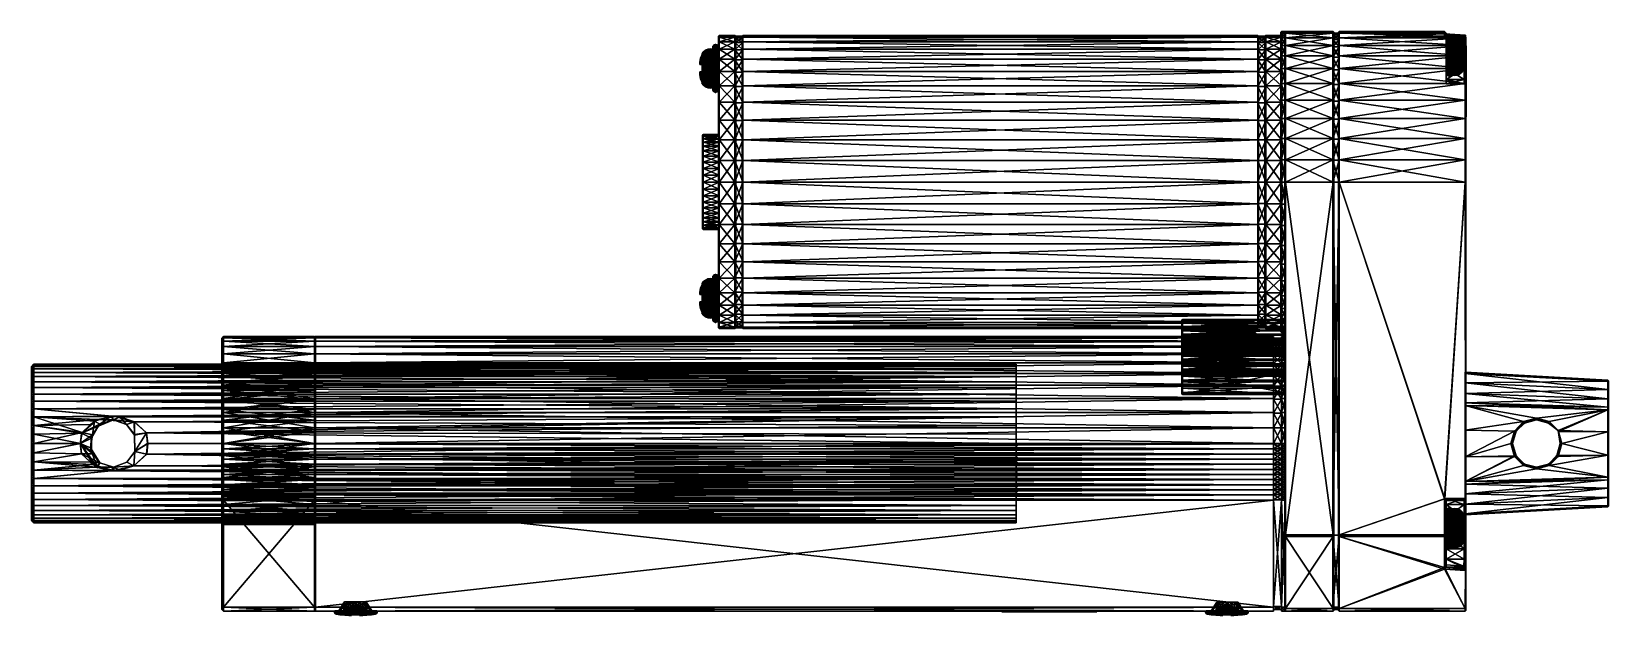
# Model space of a CAD drawing. Header units: inches. Extents: x -0.91 to 6.92, y -20.82 to -17.92.
import ezdxf

# ---------------------------------------------------------------- set-up
doc = ezdxf.new("R2010")
doc.units = ezdxf.units.IN
doc.header["$MEASUREMENT"] = 0
doc.layers.get('0').update_dxf_attribs({"true_color": 0x9ad7e5})

msp = doc.modelspace()

# ---------------------------------------------------------------- meshes
at = {"color": 113, "true_color": 0x57e18f}
mesh = msp.add_polyface(dxfattribs=at)
corners = [(2.5006, -18.0563, 0.4412), (2.5006, -17.9474, 0.9425), (2.5006, -17.9395, 0.8355), (2.5006, -17.9474, 0.7285), (2.5045, -17.9356, 0.8355), (2.5006, -17.9702, 0.6264), (2.5045, -17.9435, 0.728), (2.5006, -18.0069, 0.5303), (2.5045, -17.9664, 0.6253), (2.4728, -18.0029, 0.8304), (2.4603, -18.001, 0.8304), (2.4603, -18.0029, 0.8496), (2.4728, -18.0047, 0.8493), (2.4728, -18.0047, 0.8116), (2.4603, -18.0029, 0.8112), (2.4796, -17.9915, 0.8752), (2.4728, -17.9977, 0.8726), (2.4728, -18.0079, 0.8916), (2.4796, -18.0023, 0.8954), (2.4796, -17.9848, 0.8532), (2.4728, -17.9915, 0.8519), (2.4796, -17.9826, 0.8304), (2.4728, -17.9893, 0.8304), (2.4796, -17.9848, 0.8076), (2.4728, -17.9915, 0.809), (2.4796, -17.9915, 0.7857), (2.4728, -17.9977, 0.7883), (2.4796, -18.0023, 0.7655), (2.4728, -18.0079, 0.7693), (2.4867, -18.0004, 0.8966), (2.4796, -18.0168, 0.9131), (2.4867, -17.9893, 0.876), (2.4867, -17.9826, 0.8537), (2.4867, -17.9803, 0.8304), (2.4867, -17.9826, 0.8072), (2.4867, -17.9893, 0.7848), (2.4867, -18.0004, 0.7642), (2.4938, -17.9915, 0.8752), (2.4938, -18.0023, 0.8954), (2.4938, -17.9848, 0.8532), (2.4938, -17.9826, 0.8304), (2.4938, -17.9848, 0.8076), (2.4938, -17.9915, 0.7857), (2.4938, -18.0023, 0.7655), (2.5006, -17.9977, 0.8726), (2.5006, -18.0079, 0.8916), (2.5006, -17.9915, 0.8519), (2.5006, -17.9893, 0.8304), (2.5006, -17.9915, 0.809), (2.5006, -17.9977, 0.7883), (2.5006, -18.0079, 0.7693)]
mesh.append_faces([[corners[k] for k in face] for face in [(0, 1, 2, 0), (0, 2, 3, 0)]], dxfattribs={"vtx0": -1, "vtx2": -1, "vtx3": -1, "color": 113})
mesh.append_faces([[corners[k] for k in face] for face in [(3, 2, 4, 3), (5, 3, 6, 5), (7, 5, 8, 7), (9, 10, 11, 9), (11, 12, 9, 11), (13, 14, 10, 13), (10, 9, 13, 10), (15, 16, 17, 15), (17, 18, 15, 17), (19, 20, 16, 19), (16, 15, 19, 16), (21, 22, 20, 21), (20, 19, 21, 20), (23, 24, 22, 23), (22, 21, 23, 22), (25, 26, 24, 25), (24, 23, 25, 24), (27, 28, 26, 27), (26, 25, 27, 26), (29, 18, 30, 29), (31, 15, 18, 31), (18, 29, 31, 18), (32, 19, 15, 32), (15, 31, 32, 15), (33, 21, 19, 33), (19, 32, 33, 19), (34, 23, 21, 34), (21, 33, 34, 21), (35, 25, 23, 35), (23, 34, 35, 23), (36, 27, 25, 36), (25, 35, 36, 25), (37, 31, 29, 37), (29, 38, 37, 29), (39, 32, 31, 39), (31, 37, 39, 31), (40, 33, 32, 40), (32, 39, 40, 32), (41, 34, 33, 41), (33, 40, 41, 33), (42, 35, 34, 42), (34, 41, 42, 34), (43, 36, 35, 43), (35, 42, 43, 35), (44, 37, 38, 44), (38, 45, 44, 38), (46, 39, 37, 46), (37, 44, 46, 37), (47, 40, 39, 47), (39, 46, 47, 39), (48, 41, 40, 48), (40, 47, 48, 40), (49, 42, 41, 49), (41, 48, 49, 41), (50, 43, 42, 50), (42, 49, 50, 42)]], dxfattribs={"vtx2": -1, "vtx3": -1, "color": 113})
mesh = msp.add_polyface(dxfattribs=at)
corners = [(2.5006, -18.0563, 0.4412), (2.5006, -18.0069, 1.1407), (2.5006, -17.9702, 1.0446), (2.5006, -17.9474, 0.9425), (2.5006, -17.9474, 0.7285), (2.5006, -17.9702, 0.6264), (2.5006, -18.0069, 0.5303), (2.5045, -18.0033, 0.5286), (2.4728, -18.0312, 0.8987), (2.4603, -18.0298, 0.9), (2.4603, -18.0447, 0.9123), (2.4728, -18.0191, 0.8841), (2.4603, -18.0176, 0.8851), (2.4728, -18.0102, 0.8674), (2.4603, -18.0085, 0.8681), (2.4728, -18.0047, 0.8493), (2.4603, -18.0029, 0.8496), (2.4728, -18.0102, 0.7935), (2.4603, -18.0085, 0.7928), (2.4603, -18.0029, 0.8112), (2.4728, -18.0047, 0.8116), (2.4728, -18.0191, 0.7768), (2.4603, -18.0176, 0.7758), (2.4728, -18.0312, 0.7622), (2.4603, -18.0298, 0.7608), (2.4728, -18.0458, 0.7502), (2.4796, -18.0345, 0.9276), (2.4728, -18.0383, 0.922), (2.4728, -18.0573, 0.9321), (2.4796, -18.0168, 0.9131), (2.4728, -18.0216, 0.9083), (2.4796, -18.0023, 0.8954), (2.4728, -18.0079, 0.8916), (2.4796, -18.0168, 0.7478), (2.4728, -18.0216, 0.7526), (2.4728, -18.0079, 0.7693), (2.4796, -18.0023, 0.7655), (2.4796, -18.0345, 0.7333), (2.4728, -18.0383, 0.7389), (2.4867, -18.0332, 0.9295), (2.4796, -18.0547, 0.9384), (2.4867, -18.0152, 0.9147), (2.4867, -18.0004, 0.8966), (2.4867, -18.0152, 0.7462), (2.4867, -18.0004, 0.7642), (2.4867, -18.0332, 0.7314), (2.4867, -18.0538, 0.7204), (2.4938, -18.0345, 0.9276), (2.4867, -18.0538, 0.9405), (2.4938, -18.0168, 0.9131), (2.4938, -18.0023, 0.8954), (2.4938, -18.0168, 0.7478), (2.4938, -18.0023, 0.7655), (2.4938, -18.0345, 0.7333), (2.4938, -18.0547, 0.7225), (2.5006, -18.0383, 0.922), (2.4938, -18.0547, 0.9384), (2.5006, -18.0216, 0.9083), (2.5006, -18.0079, 0.8916), (2.5006, -18.0216, 0.7526), (2.5006, -18.0079, 0.7693), (2.5006, -18.0383, 0.7389), (2.5006, -18.0573, 0.7287)]
mesh.append_faces([[corners[k] for k in face] for face in [(0, 1, 2, 0), (0, 2, 3, 0), (0, 4, 5, 0)]], dxfattribs={"vtx0": -1, "vtx2": -1, "vtx3": -1, "color": 113})
mesh.append_faces([[corners[k] for k in face] for face in [(0, 5, 6, 0)]], dxfattribs={"vtx0": -1, "vtx3": -1, "color": 113})
mesh.append_faces([[corners[k] for k in face] for face in [(0, 6, 7, 0), (8, 9, 10, 8), (11, 12, 9, 11), (9, 8, 11, 9), (13, 14, 12, 13), (12, 11, 13, 12), (15, 16, 14, 15), (14, 13, 15, 14), (17, 18, 19, 17), (19, 20, 17, 19), (21, 22, 18, 21), (18, 17, 21, 18), (23, 24, 22, 23), (22, 21, 23, 22), (24, 23, 25, 24), (26, 27, 28, 26), (29, 30, 27, 29), (27, 26, 29, 27), (31, 32, 30, 31), (30, 29, 31, 30), (33, 34, 35, 33), (35, 36, 33, 35), (37, 38, 34, 37), (34, 33, 37, 34), (39, 26, 40, 39), (41, 29, 26, 41), (26, 39, 41, 26), (29, 41, 42, 29), (43, 33, 36, 43), (36, 44, 43, 36), (45, 37, 33, 45), (33, 43, 45, 33), (37, 45, 46, 37), (47, 39, 48, 47), (49, 41, 39, 49), (39, 47, 49, 39), (50, 42, 41, 50), (41, 49, 50, 41), (51, 43, 44, 51), (44, 52, 51, 44), (53, 45, 43, 53), (43, 51, 53, 43), (45, 53, 54, 45), (55, 47, 56, 55), (57, 49, 47, 57), (47, 55, 57, 47), (58, 50, 49, 58), (49, 57, 58, 49), (59, 51, 52, 59), (52, 60, 59, 52), (61, 53, 51, 61), (51, 59, 61, 51), (53, 61, 62, 53)]], dxfattribs={"vtx2": -1, "vtx3": -1, "color": 113})
mesh = msp.add_polyface(dxfattribs=at)
corners = [(2.6226, -17.9395, 0.8355), (2.6226, -17.9474, 0.7285), (2.5832, -17.9474, 0.7285), (2.5832, -17.9395, 0.8355), (2.6226, -17.9702, 0.6264), (2.5832, -17.9702, 0.6264), (2.6226, -18.0069, 0.5303), (2.5832, -18.0069, 0.5303), (2.5832, -18.0563, 0.4412), (2.6226, -18.0069, 1.1407), (2.6226, -17.9702, 1.0446), (2.5832, -17.9702, 1.0446), (2.5832, -18.0069, 1.1407), (2.6226, -17.9474, 0.9425), (2.5832, -17.9474, 0.9425), (2.5832, -17.9356, 0.8355), (2.5832, -17.9435, 0.728), (2.5045, -17.9435, 0.728), (2.5045, -17.9356, 0.8355), (2.5832, -17.9664, 0.6253), (2.5045, -17.9664, 0.6253), (2.5832, -18.0033, 0.5286), (2.5045, -18.0033, 0.5286), (2.5832, -18.053, 0.4391), (2.5045, -18.053, 0.4391), (2.5832, -18.053, 1.2319), (2.5832, -18.0033, 1.1424), (2.5045, -18.0033, 1.1424), (2.5832, -17.9664, 1.0457), (2.5045, -17.9664, 1.0457), (2.5832, -17.9435, 0.9431), (2.5045, -17.9435, 0.9431), (2.5872, -18.0563, 0.4412), (2.5872, -17.9702, 1.0446), (2.5872, -18.0069, 1.1407), (2.5872, -17.9474, 0.9425), (2.5872, -17.9395, 0.8355), (2.5872, -17.9474, 0.7285), (2.5872, -17.9702, 0.6264), (2.5872, -18.0069, 0.5303), (2.5006, -17.9474, 0.7285), (2.5006, -17.9702, 0.6264), (2.5006, -18.0069, 0.5303), (2.5006, -18.0563, 0.4412), (2.5872, -18.0563, 1.2298), (2.5045, -18.053, 1.2319), (2.5006, -18.0069, 1.1407), (2.5006, -17.9702, 1.0446), (2.5006, -17.9474, 0.9425), (2.5006, -17.9395, 0.8355)]
mesh.append_faces([[corners[k] for k in face] for face in [(32, 33, 34, 32), (32, 35, 33, 32), (32, 36, 35, 32), (32, 37, 36, 32), (32, 38, 37, 32)]], dxfattribs={"vtx0": -1, "vtx2": -1, "vtx3": -1, "color": 113})
mesh.append_faces([[corners[k] for k in face] for face in [(0, 2, 3, 0), (1, 5, 2, 1), (4, 7, 5, 4), (6, 8, 7, 6), (9, 11, 12, 9), (10, 14, 11, 10), (13, 3, 14, 13), (15, 17, 18, 15), (16, 20, 17, 16), (19, 22, 20, 19), (21, 24, 22, 21), (26, 29, 27, 26), (28, 31, 29, 28), (30, 18, 31, 30)]], dxfattribs={"vtx0": -1, "vtx3": -1, "color": 113})
mesh.append_faces([[corners[k] for k in face] for face in [(0, 1, 2, 0), (1, 4, 5, 1), (4, 6, 7, 4), (9, 10, 11, 9), (10, 13, 14, 10), (13, 0, 3, 13), (15, 16, 17, 15), (16, 19, 20, 16), (19, 21, 22, 19), (21, 23, 24, 21), (25, 26, 27, 25), (26, 28, 29, 26), (28, 30, 31, 28), (30, 15, 18, 30), (32, 39, 38, 32), (16, 15, 36, 16), (36, 37, 16, 36), (18, 17, 40, 18), (19, 16, 37, 19), (37, 38, 19, 37), (17, 20, 41, 17), (21, 19, 38, 21), (38, 39, 21, 38), (20, 22, 42, 20), (22, 24, 43, 22), (26, 25, 44, 26), (45, 27, 46, 45), (28, 26, 34, 28), (34, 33, 28, 34), (27, 29, 47, 27), (47, 46, 27, 47), (30, 28, 33, 30), (33, 35, 30, 33), (29, 31, 48, 29), (48, 47, 29, 48), (15, 30, 35, 15), (35, 36, 15, 35), (31, 18, 49, 31), (49, 48, 31, 49)]], dxfattribs={"vtx2": -1, "vtx3": -1, "color": 113})
mesh = msp.add_polyface(dxfattribs=at)
corners = [(2.6187, -18.557, 0.119), (2.6187, -18.6639, 0.1111), (2.6187, -18.7709, 0.119), (2.6187, -18.4548, 0.1418), (2.6226, -18.4548, 0.1418), (2.6226, -18.557, 0.119), (2.5832, -18.557, 0.119), (2.6226, -18.6639, 0.1111), (2.5832, -18.6639, 0.1111), (2.6226, -18.6639, 1.5599), (2.6226, -18.557, 1.5521), (2.5832, -18.557, 1.5521), (2.5832, -18.6639, 1.5599), (2.6226, -18.4548, 1.5292), (2.5832, -18.4548, 1.5292), (2.5832, -19.2105, 1.3106), (2.5832, -18.0563, 1.2298), (2.5832, -18.0069, 1.1407), (2.5832, -17.9702, 1.0446), (2.5832, -17.9474, 0.9425), (2.5832, -17.9395, 0.8355), (2.5832, -17.9474, 0.7285), (2.5832, -17.9702, 0.6264), (2.5832, -18.0069, 0.5303), (2.5832, -18.0563, 0.4412), (2.5832, -18.5564, 0.1151), (2.5832, -18.6639, 0.1072), (2.5045, -18.6639, 0.1072), (2.5045, -18.5564, 0.1151), (2.5832, -18.6639, 1.5639), (2.5832, -18.5564, 1.556), (2.5045, -18.5564, 1.556), (2.5045, -18.6639, 1.5639), (2.5045, -18.4537, 1.533), (2.5872, -18.557, 0.119), (2.5872, -18.7709, 0.119), (2.5872, -18.6639, 0.1111), (2.5872, -18.4548, 0.1418), (2.5872, -18.3587, 0.1785), (2.5872, -18.873, 0.1418), (2.5872, -18.9692, 0.1785), (2.5872, -18.1173, 0.3604), (2.5872, -19.0582, 1.4431), (2.5872, -19.139, 1.3821), (2.5872, -18.9692, 1.4925), (2.5872, -18.873, 1.5292), (2.5832, -18.4537, 0.138), (2.5045, -18.4537, 0.138), (2.5006, -18.557, 0.119), (2.5006, -18.6639, 0.1111), (2.5872, -18.6639, 1.5599), (2.5872, -18.557, 1.552), (2.5006, -18.557, 1.552), (2.5006, -18.6639, 1.5599), (2.5832, -18.4537, 1.533), (2.5872, -18.4548, 1.5292), (2.5006, -18.4548, 1.5292), (2.5045, -18.509, 1.0138), (2.5045, -18.5354, 0.6374), (2.5045, -18.509, 0.6573), (2.5045, -18.5644, 0.6213), (2.5045, -18.5957, 0.6093), (2.5045, -18.629, 0.6019), (2.5045, -18.6639, 0.5993), (2.5045, -18.6988, 0.6019), (2.5045, -18.7321, 0.6093), (2.5045, -18.7635, 0.6213), (2.5045, -18.5354, 1.0336), (2.5045, -18.7925, 1.0336), (2.5045, -18.6988, 1.0692), (2.5045, -18.7321, 1.0617), (2.5045, -18.6639, 1.0717), (2.5045, -18.629, 1.0692), (2.5045, -18.5957, 1.0617), (2.5045, -18.5644, 1.0498)]
mesh.append_faces([[corners[k] for k in face] for face in [(37, 35, 34, 37), (67, 68, 57, 67)]], dxfattribs={"vtx0": -1, "vtx1": -1, "vtx3": -1, "color": 113})
mesh.append_faces([[corners[k] for k in face] for face in [(15, 16, 17, 15), (15, 17, 18, 15), (15, 18, 19, 15), (15, 19, 20, 15), (15, 20, 21, 15), (15, 21, 22, 15), (15, 22, 23, 15), (15, 23, 24, 15), (38, 39, 35, 38), (38, 40, 39, 38), (41, 42, 43, 41), (41, 44, 42, 41), (41, 45, 44, 41), (57, 58, 59, 57), (57, 60, 58, 57), (57, 61, 60, 57), (57, 62, 61, 57), (57, 63, 62, 57), (57, 64, 63, 57), (57, 65, 64, 57), (57, 66, 65, 57), (67, 69, 70, 67), (67, 71, 69, 67), (67, 72, 71, 67), (67, 73, 72, 67)]], dxfattribs={"vtx0": -1, "vtx2": -1, "vtx3": -1, "color": 113})
mesh.append_faces([[corners[k] for k in face] for face in [(5, 8, 6, 5), (9, 11, 12, 9), (10, 14, 11, 10), (25, 27, 28, 25), (29, 31, 32, 29), (30, 33, 31, 30), (34, 35, 36, 34)]], dxfattribs={"vtx0": -1, "vtx3": -1, "color": 113})
mesh.append_faces([[corners[k] for k in face] for face in [(3, 0, 2, 3)]], dxfattribs={"vtx1": -1, "vtx2": -1, "vtx3": -1, "color": 113})
mesh.append_faces([[corners[k] for k in face] for face in [(0, 1, 2, 0), (4, 5, 6, 4), (5, 7, 8, 5), (9, 10, 11, 9), (10, 13, 14, 10), (25, 26, 27, 25), (29, 30, 31, 29), (25, 46, 37, 25), (37, 34, 25, 37), (47, 28, 48, 47), (26, 25, 34, 26), (34, 36, 26, 34), (28, 27, 49, 28), (30, 29, 50, 30), (50, 51, 30, 50), (32, 31, 52, 32), (52, 53, 32, 52), (54, 30, 51, 54), (51, 55, 54, 51), (31, 33, 56, 31), (56, 52, 31, 56), (67, 74, 73, 67)]], dxfattribs={"vtx2": -1, "vtx3": -1, "color": 113})
mesh = msp.add_polyface(dxfattribs=at)
corners = [(2.6187, -18.3587, 0.1785), (2.6187, -18.7709, 0.119), (2.6187, -18.873, 0.1418), (2.6187, -18.2696, 0.2279), (2.6187, -19.0582, 0.2279), (2.6187, -18.1888, 0.2889), (2.6187, -19.139, 0.2889), (2.6187, -18.1173, 0.3604), (2.6187, -19.139, 1.3821), (2.6187, -19.0582, 1.4431), (2.6187, -18.9692, 1.4925), (2.6187, -18.873, 1.5292), (2.6187, -18.7709, 1.552), (2.6187, -18.6639, 1.5599), (2.6187, -18.557, 1.552), (2.6187, -18.4548, 1.5292), (2.6187, -18.3587, 1.4925), (2.6187, -18.2696, 1.4431), (2.6187, -18.1888, 1.3821), (2.6187, -18.1173, 1.3106), (2.6187, -18.0563, 1.2298), (2.6187, -18.0563, 0.4412), (2.6187, -18.0069, 1.1407), (2.6187, -17.9702, 1.0446), (2.6187, -17.9474, 0.9425), (2.6187, -17.9395, 0.8355), (2.6187, -17.9474, 0.7285), (2.6187, -17.9702, 0.6264), (2.6187, -18.0069, 0.5303), (2.6226, -17.9356, 0.8355), (2.6226, -17.9435, 0.728), (2.6226, -17.9664, 0.6253), (2.6226, -18.0033, 0.5286), (2.6226, -18.053, 0.4391), (2.6226, -18.1144, 0.3578), (2.6226, -18.1862, 0.2859), (2.6226, -18.2675, 0.2246), (2.6226, -18.357, 0.1749), (2.6226, -18.4537, 0.138), (2.6187, -18.4548, 0.1418), (2.6226, -18.5564, 0.1151), (2.6187, -18.557, 0.119), (2.6226, -18.6639, 0.1072), (2.6187, -18.6639, 0.1111), (2.6226, -18.6639, 1.5639), (2.6226, -18.5564, 1.556), (2.6226, -18.4537, 1.533), (2.6226, -18.357, 1.4961), (2.6226, -18.2675, 1.4464), (2.6226, -18.1862, 1.3851), (2.6226, -18.1144, 1.3132), (2.6226, -18.053, 1.2319), (2.6226, -18.0033, 1.1424), (2.6226, -17.9664, 1.0457), (2.6226, -17.9435, 0.9431)]
mesh.append_faces([[corners[k] for k in face] for face in [(0, 1, 2, 0), (7, 8, 9, 7), (7, 9, 10, 7), (7, 10, 11, 7), (7, 11, 12, 7), (7, 12, 13, 7), (7, 13, 14, 7), (7, 14, 15, 7), (7, 15, 16, 7), (7, 16, 17, 7), (7, 17, 18, 7), (7, 18, 19, 7), (7, 19, 20, 7), (21, 20, 22, 21), (21, 22, 23, 21), (21, 23, 24, 21), (21, 24, 25, 21), (21, 25, 26, 21), (21, 26, 27, 21)]], dxfattribs={"vtx0": -1, "vtx2": -1, "vtx3": -1, "color": 113})
mesh.append_faces([[corners[k] for k in face] for face in [(21, 27, 28, 21)]], dxfattribs={"vtx0": -1, "vtx3": -1, "color": 113})
mesh.append_faces([[corners[k] for k in face] for face in [(3, 0, 4, 3), (5, 3, 6, 5), (7, 5, 6, 7), (21, 7, 20, 21)]], dxfattribs={"vtx1": -1, "vtx2": -1, "vtx3": -1, "color": 113})
mesh.append_faces([[corners[k] for k in face] for face in [(29, 30, 26, 29), (26, 25, 29, 26), (30, 31, 27, 30), (27, 26, 30, 27), (31, 32, 28, 31), (28, 27, 31, 28), (32, 33, 21, 32), (21, 28, 32, 21), (33, 34, 7, 33), (7, 21, 33, 7), (34, 35, 5, 34), (5, 7, 34, 5), (35, 36, 3, 35), (3, 5, 35, 3), (36, 37, 0, 36), (0, 3, 36, 0), (37, 38, 39, 37), (39, 0, 37, 39), (38, 40, 41, 38), (41, 39, 38, 41), (40, 42, 43, 40), (43, 41, 40, 43), (14, 13, 44, 14), (15, 14, 45, 15), (16, 15, 46, 16), (17, 16, 47, 17), (18, 17, 48, 18), (19, 18, 49, 19), (20, 19, 50, 20), (22, 20, 51, 22), (23, 22, 52, 23), (24, 23, 53, 24), (25, 24, 54, 25)]], dxfattribs={"vtx2": -1, "vtx3": -1, "color": 113})
mesh = msp.add_polyface(dxfattribs=at)
corners = [(5.1817, -17.9356, 0.8355), (2.6226, -17.9435, 0.728), (2.6226, -17.9356, 0.8355), (5.1817, -17.9435, 0.728), (2.6226, -17.9664, 0.6253), (2.6226, -18.8742, 1.533), (2.6226, -18.7715, 1.556), (2.6187, -18.7709, 1.552), (2.6226, -18.6639, 1.5639), (2.6187, -18.6639, 1.5599), (2.6226, -18.5564, 1.556), (2.6187, -18.557, 1.552), (2.6226, -18.4537, 1.533), (2.6187, -18.4548, 1.5292), (2.6226, -18.357, 1.4961), (2.6187, -18.3587, 1.4925), (2.6226, -18.2675, 1.4464), (2.6187, -18.2696, 1.4431), (2.6226, -18.1862, 1.3851), (2.6187, -18.1888, 1.3821), (2.6226, -18.1144, 1.3132), (2.6187, -18.1173, 1.3106), (2.6226, -18.053, 1.2319), (2.6187, -18.0563, 1.2298), (2.6226, -18.0033, 1.1424), (2.6187, -18.0069, 1.1407), (2.6226, -17.9664, 1.0457), (2.6187, -17.9702, 1.0446), (2.6226, -17.9435, 0.9431), (2.6187, -17.9474, 0.9425), (2.6187, -17.9395, 0.8355), (2.6226, -18.7709, 1.5521), (2.6226, -18.557, 1.5521), (2.6226, -18.6639, 1.5599), (2.6226, -18.873, 1.5292), (2.6226, -18.9692, 1.4925), (2.6226, -18.4548, 1.5292), (2.6226, -18.3587, 1.4925), (2.6226, -18.2696, 1.4431), (2.6226, -19.0582, 1.4431), (2.6226, -18.1888, 1.3821), (2.6226, -19.139, 1.3821), (2.6226, -19.2105, 1.3106), (2.6226, -18.1173, 1.3106), (2.6226, -18.0563, 1.2298), (2.6226, -18.0069, 1.1407), (2.6226, -17.9702, 1.0446), (2.6226, -17.9474, 0.9425), (2.6226, -17.9395, 0.8355), (2.6226, -17.9474, 0.7285), (2.6226, -17.9702, 0.6264), (2.6226, -18.0069, 0.5303), (2.6226, -18.0563, 0.4412), (2.6226, -18.1173, 0.3604), (2.6226, -18.1888, 0.2889), (2.6226, -18.2696, 0.2279), (2.6226, -18.3587, 0.1785), (2.6226, -18.4548, 0.1418), (2.6226, -18.557, 0.119), (2.6226, -18.6639, 0.1111), (2.6226, -18.7709, 0.119), (2.6226, -18.873, 0.1418), (2.6226, -18.9692, 0.1785), (2.6226, -19.0582, 0.2279), (2.6226, -19.139, 0.2889), (2.6226, -19.2105, 0.3604), (2.6226, -19.2715, 0.4412), (2.6226, -19.2715, 1.2298), (2.6226, -19.3209, 0.5303), (2.6226, -19.3576, 0.6264), (2.6226, -19.3805, 0.7285), (2.6226, -19.3883, 0.8355), (2.6226, -19.3805, 0.9425), (2.6226, -19.3576, 1.0446), (2.6226, -19.3209, 1.1407)]
mesh.append_faces([[corners[k] for k in face] for face in [(34, 32, 31, 34), (35, 32, 34, 35), (39, 38, 35, 39), (41, 40, 39, 41), (42, 40, 41, 42), (67, 66, 42, 67)]], dxfattribs={"vtx0": -1, "vtx1": -1, "vtx3": -1, "color": 113})
mesh.append_faces([[corners[k] for k in face] for face in [(35, 36, 32, 35), (35, 37, 36, 35), (35, 38, 37, 35), (39, 40, 38, 39), (42, 43, 40, 42), (42, 44, 43, 42), (42, 45, 44, 42), (42, 46, 45, 42), (42, 47, 46, 42), (42, 48, 47, 42), (42, 49, 48, 42), (42, 50, 49, 42), (42, 51, 50, 42), (42, 52, 51, 42), (42, 53, 52, 42), (42, 54, 53, 42), (42, 55, 54, 42), (42, 56, 55, 42), (42, 57, 56, 42), (42, 58, 57, 42), (42, 59, 58, 42), (42, 60, 59, 42), (42, 61, 60, 42), (42, 62, 61, 42), (42, 63, 62, 42), (42, 64, 63, 42), (42, 65, 64, 42), (42, 66, 65, 42), (67, 68, 66, 67), (67, 69, 68, 67), (67, 70, 69, 67), (67, 71, 70, 67), (67, 72, 71, 67), (67, 73, 72, 67)]], dxfattribs={"vtx0": -1, "vtx2": -1, "vtx3": -1, "color": 113})
mesh.append_faces([[corners[k] for k in face] for face in [(0, 1, 2, 0), (3, 4, 1, 3), (31, 32, 33, 31)]], dxfattribs={"vtx0": -1, "vtx3": -1, "color": 113})
mesh.append_faces([[corners[k] for k in face] for face in [(5, 6, 7, 5), (6, 8, 9, 6), (8, 10, 11, 8), (10, 12, 13, 10), (12, 14, 15, 12), (14, 16, 17, 14), (16, 18, 19, 16), (18, 20, 21, 18), (20, 22, 23, 20), (22, 24, 25, 22), (24, 26, 27, 24), (26, 28, 29, 26), (28, 2, 30, 28), (67, 74, 73, 67)]], dxfattribs={"vtx2": -1, "vtx3": -1, "color": 113})
mesh = msp.add_polyface(dxfattribs=at)
corners = [(5.1817, -17.9356, 0.8355), (5.1817, -17.9435, 0.728), (2.6226, -17.9435, 0.728), (5.1817, -17.9664, 0.6253), (2.6226, -17.9664, 0.6253), (5.1817, -18.0033, 0.5286), (2.6226, -18.0033, 0.5286), (5.1817, -18.053, 0.4391), (2.6226, -18.053, 0.4391), (5.1817, -18.1144, 0.3578), (2.6226, -18.1144, 0.3578), (5.1817, -18.1862, 0.2859), (2.6226, -18.1862, 0.2859), (5.1817, -18.2675, 0.2246), (2.6226, -18.2675, 0.2246), (5.1817, -18.357, 0.1749), (2.6226, -18.357, 0.1749), (5.1817, -18.4537, 0.138), (2.6226, -18.4537, 0.138), (5.1817, -18.5564, 0.1151), (2.6226, -18.5564, 0.1151), (5.1817, -18.6639, 0.1072), (2.6226, -18.6639, 0.1072), (5.1817, -18.7715, 0.1151), (2.6226, -18.7715, 0.1151), (5.1817, -18.8742, 0.138), (2.6226, -18.8742, 0.138), (5.1817, -18.9708, 0.1749), (2.6226, -18.9708, 0.1749), (5.1817, -19.0604, 0.2246), (2.6226, -19.0604, 0.2246), (5.1817, -19.1416, 0.2859), (2.6226, -19.1416, 0.2859), (2.6226, -19.2135, 0.3578), (5.1817, -19.2135, 0.3578), (2.6226, -19.2748, 0.4391), (5.1817, -19.2748, 0.4391), (2.6226, -19.3245, 0.5286), (5.1817, -19.3245, 0.5286), (2.6226, -19.3614, 0.6253), (5.1817, -19.3614, 0.6253), (2.6226, -19.3844, 0.728), (5.1817, -19.3844, 0.728), (2.6226, -19.3923, 0.8355), (5.1817, -19.3923, 0.8355), (2.6226, -19.3844, 0.9431), (5.1817, -19.3844, 0.9431), (2.6226, -19.3614, 1.0457), (5.1817, -19.3614, 1.0457), (2.6226, -19.3245, 1.1424), (5.1817, -19.3245, 1.1424), (2.6226, -19.2748, 1.2319), (5.1817, -19.2748, 1.2319), (2.6226, -19.2135, 1.3132), (5.1817, -19.2135, 1.3132), (2.6226, -19.1416, 1.3851), (5.1817, -19.1416, 1.3851), (2.6226, -19.0604, 1.4464), (5.1817, -19.0604, 1.4464), (2.6226, -18.9708, 1.4961), (5.1817, -18.9708, 1.4961), (2.6226, -18.8742, 1.533), (5.1817, -18.8742, 1.533), (2.6226, -18.7715, 1.556), (5.1817, -18.7715, 1.556), (2.6226, -18.6639, 1.5639), (5.1817, -18.6639, 1.5639), (2.6226, -18.5564, 1.556), (5.1817, -18.5564, 1.556), (2.6226, -18.4537, 1.533), (5.1817, -18.4537, 1.533), (2.6226, -18.357, 1.4961), (5.1817, -18.357, 1.4961), (2.6226, -18.2675, 1.4464), (5.1817, -18.2675, 1.4464), (2.6226, -18.1862, 1.3851), (5.1817, -18.1862, 1.3851), (2.6226, -18.1144, 1.3132), (5.1817, -18.1144, 1.3132), (2.6226, -18.053, 1.2319), (5.1817, -18.053, 1.2319), (2.6226, -18.0033, 1.1424), (5.1817, -18.0033, 1.1424), (2.6226, -17.9664, 1.0457), (5.1817, -17.9664, 1.0457), (2.6226, -17.9435, 0.9431), (5.1817, -17.9435, 0.9431), (2.6226, -17.9356, 0.8355)]
mesh.append_faces([[corners[k] for k in face] for face in [(3, 6, 4, 3), (5, 8, 6, 5), (7, 10, 8, 7), (9, 12, 10, 9), (11, 14, 12, 11), (13, 16, 14, 13), (15, 18, 16, 15), (17, 20, 18, 17), (19, 22, 20, 19), (21, 24, 22, 21), (23, 26, 24, 23), (25, 28, 26, 25), (27, 30, 28, 27), (29, 32, 30, 29), (31, 33, 32, 31), (34, 35, 33, 34), (36, 37, 35, 36), (38, 39, 37, 38), (40, 41, 39, 40), (42, 43, 41, 42), (44, 45, 43, 44), (46, 47, 45, 46), (48, 49, 47, 48), (50, 51, 49, 50), (52, 53, 51, 52), (54, 55, 53, 54), (56, 57, 55, 56), (58, 59, 57, 58), (60, 61, 59, 60), (62, 63, 61, 62), (64, 65, 63, 64), (66, 67, 65, 66), (68, 69, 67, 68), (70, 71, 69, 70), (72, 73, 71, 72), (74, 75, 73, 74), (76, 77, 75, 76), (78, 79, 77, 78), (80, 81, 79, 80), (82, 83, 81, 82), (84, 85, 83, 84), (86, 87, 85, 86)]], dxfattribs={"vtx0": -1, "vtx3": -1, "color": 113})
mesh.append_faces([[corners[k] for k in face] for face in [(0, 1, 2, 0), (1, 3, 4, 1), (3, 5, 6, 3), (5, 7, 8, 5), (7, 9, 10, 7), (9, 11, 12, 9), (11, 13, 14, 11), (13, 15, 16, 13), (15, 17, 18, 15), (17, 19, 20, 17), (19, 21, 22, 19), (21, 23, 24, 21), (23, 25, 26, 23), (25, 27, 28, 25), (27, 29, 30, 27), (29, 31, 32, 29)]], dxfattribs={"vtx2": -1, "vtx3": -1, "color": 113})
mesh = msp.add_polyface(dxfattribs=at)
corners = [(5.1817, -19.1416, 0.2859), (5.1817, -19.2135, 0.3578), (2.6226, -19.2135, 0.3578), (5.1817, -19.2748, 0.4391), (2.6226, -19.2748, 0.4391), (5.1817, -19.3245, 0.5286), (2.6226, -19.3245, 0.5286), (5.1817, -19.3614, 0.6253), (2.6226, -19.3614, 0.6253), (5.1817, -19.3844, 0.728), (2.6226, -19.3844, 0.728), (5.1817, -19.3844, 0.9431), (5.1817, -19.3614, 1.0457), (2.6226, -19.3614, 1.0457), (5.1817, -19.3245, 1.1424), (2.6226, -19.3245, 1.1424), (5.1817, -19.2748, 1.2319), (2.6226, -19.2748, 1.2319), (5.1817, -19.2135, 1.3132), (2.6226, -19.2135, 1.3132), (5.1817, -19.1416, 1.3851), (2.6226, -19.1416, 1.3851), (5.1817, -19.0604, 1.4464), (2.6226, -19.0604, 1.4464), (5.1817, -18.9708, 1.4961), (2.6226, -18.9708, 1.4961), (5.1817, -18.8742, 1.533), (2.6226, -18.8742, 1.533), (5.1817, -18.7715, 1.556), (2.6226, -18.7715, 1.556), (5.1817, -18.6639, 1.5639), (2.6226, -18.6639, 1.5639), (5.1817, -18.5564, 1.556), (2.6226, -18.5564, 1.556), (5.1817, -18.4537, 1.533), (2.6226, -18.4537, 1.533), (5.1817, -18.357, 1.4961), (2.6226, -18.357, 1.4961), (5.1817, -18.2675, 1.4464), (2.6226, -18.2675, 1.4464), (5.1817, -18.1862, 1.3851), (2.6226, -18.1862, 1.3851), (5.1817, -18.1144, 1.3132), (2.6226, -18.1144, 1.3132), (5.1817, -18.053, 1.2319), (2.6226, -18.053, 1.2319), (5.1817, -18.0033, 1.1424), (2.6226, -18.0033, 1.1424), (5.1817, -17.9664, 1.0457), (2.6226, -17.9664, 1.0457), (5.1817, -17.9435, 0.9431), (2.6226, -17.9435, 0.9431), (5.1817, -17.9356, 0.8355), (2.6226, -17.9356, 0.8355), (4.8076, -19.3836, 1.1957), (4.8076, -19.3656, 1.1649), (4.8037, -19.369, 1.163), (4.8037, -19.3869, 1.1937), (4.8076, -19.3492, 1.133), (4.8037, -19.3532, 1.1322), (4.8076, -19.3496, 1.1271), (4.8037, -19.3534, 1.1289), (4.8076, -19.3476, 0.5559), (4.8076, -19.3476, 0.5508), (4.8037, -19.3516, 0.5518), (4.8037, -19.3516, 0.554), (4.8076, -19.3634, 0.5189), (4.8037, -19.3669, 0.5207), (4.8076, -19.3808, 0.4878), (4.8037, -19.3842, 0.4898), (5.0405, -19.379, 0.3964), (5.0468, -19.3803, 0.3833), (5.0359, -19.3859, 0.3773), (5.0549, -19.3743, 0.4015), (5.0357, -19.3811, 0.409), (5.0276, -19.3856, 0.3894), (5.0518, -19.3758, 0.4146), (5.0499, -19.3807, 0.4265), (5.0328, -19.3864, 0.4205), (5.0468, -19.3798, 1.2953), (5.0461, -19.3792, 1.2922), (5.0456, -19.3794, 1.2923), (5.0525, -19.377, 1.2909), (5.0485, -19.3755, 1.2805), (5.0347, -19.3812, 1.2864), (5.0419, -19.3823, 1.2991), (5.0471, -19.3801, 1.2969), (5.0447, -19.3771, 1.2676), (5.0637, -19.3719, 1.2767), (5.0293, -19.3834, 1.2741), (5.0423, -19.382, 1.2558), (5.0615, -19.373, 1.2633), (5.026, -19.3887, 1.2628)]
mesh.append_faces([[corners[k] for k in face] for face in [(79, 81, 85, 79)]], dxfattribs={"vtx0": -1, "vtx1": -1, "vtx2": -1, "vtx3": -1, "color": 113})
mesh.append_faces([[corners[k] for k in face] for face in [(81, 83, 84, 81), (81, 84, 85, 81), (82, 80, 79, 82)]], dxfattribs={"vtx0": -1, "vtx2": -1, "vtx3": -1, "color": 113})
mesh.append_faces([[corners[k] for k in face] for face in [(79, 85, 86, 79)]], dxfattribs={"vtx0": -1, "vtx3": -1, "color": 113})
mesh.append_faces([[corners[k] for k in face] for face in [(0, 1, 2, 0), (1, 3, 4, 1), (3, 5, 6, 3), (5, 7, 8, 5), (7, 9, 10, 7), (11, 12, 13, 11), (12, 14, 15, 12), (14, 16, 17, 14), (16, 18, 19, 16), (18, 20, 21, 18), (20, 22, 23, 20), (22, 24, 25, 22), (24, 26, 27, 24), (26, 28, 29, 26), (28, 30, 31, 28), (30, 32, 33, 30), (32, 34, 35, 32), (34, 36, 37, 34), (36, 38, 39, 36), (38, 40, 41, 38), (40, 42, 43, 40), (42, 44, 45, 42), (44, 46, 47, 44), (46, 48, 49, 46), (48, 50, 51, 48), (50, 52, 53, 50), (54, 55, 56, 54), (56, 57, 54, 56), (55, 58, 59, 55), (59, 56, 55, 59), (58, 60, 61, 58), (61, 59, 58, 61), (62, 63, 64, 62), (64, 65, 62, 64), (63, 66, 67, 63), (67, 64, 63, 67), (66, 68, 69, 66), (69, 67, 66, 69), (70, 71, 72, 70), (71, 70, 73, 71), (74, 70, 75, 74), (76, 73, 70, 76), (70, 74, 76, 70), (77, 76, 74, 77), (74, 78, 77, 74), (79, 80, 81, 79), (81, 82, 83, 81), (87, 83, 88, 87), (89, 84, 83, 89), (83, 87, 89, 83), (90, 87, 91, 90), (87, 90, 92, 87), (82, 81, 80, 82)]], dxfattribs={"vtx2": -1, "vtx3": -1, "color": 113})
mesh = msp.add_polyface(dxfattribs=at)
corners = [(5.2998, -17.9356, 0.8355), (5.2998, -17.9435, 0.728), (5.221, -17.9435, 0.728), (5.221, -17.9356, 0.8355), (5.2998, -17.9664, 0.6253), (5.221, -17.9664, 0.6253), (5.2998, -18.0033, 0.5286), (5.221, -18.0033, 0.5286), (5.2998, -18.0033, 1.1424), (5.2998, -17.9664, 1.0457), (5.221, -17.9664, 1.0457), (5.2998, -17.9435, 0.9431), (5.221, -17.9435, 0.9431), (5.2171, -17.9474, 0.7285), (5.2171, -17.9395, 0.8355), (5.2171, -17.9702, 0.6264), (5.2171, -18.0069, 0.5303), (5.221, -18.0033, 1.1424), (5.2171, -17.9702, 1.0446), (5.2171, -18.0069, 1.1407), (5.2171, -17.9474, 0.9425), (5.221, -17.9395, 0.8355), (5.221, -17.9474, 0.7285), (5.1817, -17.9474, 0.7285), (5.1817, -17.9395, 0.8355), (5.221, -17.9702, 0.6264), (5.1817, -17.9702, 0.6264), (5.1817, -18.0069, 0.5303), (5.221, -18.0069, 1.1407), (5.221, -17.9702, 1.0446), (5.1817, -17.9702, 1.0446), (5.221, -17.9474, 0.9425), (5.1817, -17.9474, 0.9425), (5.1817, -17.9435, 0.728), (5.1817, -17.9356, 0.8355), (5.1856, -17.9395, 0.8355), (5.1856, -17.9474, 0.7285), (5.1817, -17.9664, 0.6253), (5.1856, -17.9702, 0.6264), (5.1817, -18.0033, 0.5286), (5.1856, -18.0069, 0.5303), (5.1817, -17.9664, 1.0457), (5.1817, -18.0033, 1.1424), (5.1856, -18.0069, 1.1407), (5.1856, -17.9702, 1.0446), (5.1817, -17.9435, 0.9431), (5.1856, -17.9474, 0.9425), (5.2998, -17.9159, 0.8355), (5.2998, -17.924, 0.7251), (5.2958, -17.9279, 0.7256), (5.2958, -17.9198, 0.8355), (5.2998, -17.9476, 0.6196), (5.2958, -17.9514, 0.6207), (5.2998, -17.9855, 0.5203), (5.2958, -17.9891, 0.522), (5.2998, -17.9855, 1.1507), (5.2998, -17.9476, 1.0514), (5.2958, -17.9514, 1.0503), (5.2958, -17.9891, 1.149), (5.2998, -17.924, 0.946), (5.2958, -17.9279, 0.9454)]
mesh.append_faces([[corners[k] for k in face] for face in [(0, 2, 3, 0), (1, 5, 2, 1), (4, 7, 5, 4), (9, 12, 10, 9), (11, 3, 12, 11), (21, 23, 24, 21), (22, 26, 23, 22), (25, 27, 26, 25), (29, 32, 30, 29), (31, 24, 32, 31)]], dxfattribs={"vtx0": -1, "vtx3": -1, "color": 113})
mesh.append_faces([[corners[k] for k in face] for face in [(0, 1, 2, 0), (1, 4, 5, 1), (4, 6, 7, 4), (8, 9, 10, 8), (9, 11, 12, 9), (11, 0, 3, 11), (3, 2, 13, 3), (13, 14, 3, 13), (2, 5, 15, 2), (15, 13, 2, 15), (5, 7, 16, 5), (16, 15, 5, 16), (17, 10, 18, 17), (18, 19, 17, 18), (10, 12, 20, 10), (20, 18, 10, 20), (12, 3, 14, 12), (14, 20, 12, 14), (21, 22, 23, 21), (22, 25, 26, 22), (28, 29, 30, 28), (29, 31, 32, 29), (31, 21, 24, 31), (33, 34, 35, 33), (35, 36, 33, 35), (37, 33, 36, 37), (36, 38, 37, 36), (39, 37, 38, 39), (38, 40, 39, 38), (41, 42, 43, 41), (43, 44, 41, 43), (45, 41, 44, 45), (44, 46, 45, 44), (34, 45, 46, 34), (46, 35, 34, 46), (47, 48, 49, 47), (49, 50, 47, 49), (48, 51, 52, 48), (52, 49, 48, 52), (51, 53, 54, 51), (54, 52, 51, 54), (55, 56, 57, 55), (57, 58, 55, 57), (56, 59, 60, 56), (60, 57, 56, 60), (59, 47, 50, 59), (50, 60, 59, 50)]], dxfattribs={"vtx2": -1, "vtx3": -1, "color": 113})
mesh = msp.add_polyface(dxfattribs=at)
corners = [(5.2171, -18.557, 0.119), (5.2171, -18.6639, 0.1111), (5.2171, -18.7709, 0.119), (5.2171, -18.4548, 0.1418), (5.2171, -18.3587, 0.1785), (5.2171, -18.873, 0.1418), (5.2171, -18.9692, 0.1785), (5.2171, -18.2696, 0.2279), (5.2171, -19.0582, 0.2279), (5.2171, -19.139, 0.2889), (5.2171, -18.1173, 0.3604), (5.2171, -19.2105, 0.3604), (5.2171, -19.2715, 0.4412), (5.2171, -19.2715, 1.2298), (5.2171, -19.2105, 1.3106), (5.2171, -19.139, 1.3821), (5.2171, -19.0582, 1.4431), (5.2171, -18.9692, 1.4925), (5.2171, -18.873, 1.5292), (5.221, -18.4537, 0.138), (5.221, -18.5564, 0.1151), (5.2171, -18.557, 1.552), (5.2171, -18.6639, 1.5599), (5.221, -18.6639, 1.5639), (5.2171, -18.4548, 1.5292), (5.221, -18.5564, 1.556), (5.221, -18.4548, 0.1418), (5.221, -18.557, 0.119), (5.1817, -18.557, 0.119), (5.221, -18.6639, 0.1111), (5.1817, -18.6639, 0.1111), (5.221, -18.6639, 1.5599), (5.221, -18.557, 1.5521), (5.1817, -18.557, 1.5521), (5.1817, -18.6639, 1.5599), (5.221, -18.4548, 1.5292), (5.1817, -18.4548, 1.5292), (5.1817, -18.9692, 1.4925), (5.1817, -18.3587, 1.4925), (5.1817, -18.2696, 1.4431), (5.1817, -19.0582, 1.4431), (5.1817, -18.1888, 1.3821), (5.1817, -19.2105, 1.3106), (5.1817, -18.1173, 1.3106), (5.1817, -18.0563, 1.2298), (5.1817, -18.0069, 1.1407), (5.1817, -17.9702, 1.0446), (5.1817, -17.9474, 0.9425), (5.1817, -17.9395, 0.8355), (5.1817, -17.9474, 0.7285), (5.1817, -17.9702, 0.6264), (5.1817, -18.0069, 0.5303), (5.1817, -18.0563, 0.4412), (5.1817, -18.1173, 0.3604), (5.1817, -18.1888, 0.2889), (5.1856, -18.557, 0.119), (5.1856, -18.7709, 0.119), (5.1856, -18.6639, 0.1111), (5.1856, -18.4548, 0.1418), (5.1856, -18.3587, 0.1785), (5.1856, -18.873, 0.1418), (5.1856, -18.9692, 0.1785), (5.1856, -19.0582, 0.2279), (5.1856, -18.2696, 0.2279), (5.1856, -19.139, 0.2889), (5.1856, -18.1173, 0.3604), (5.1856, -19.2105, 0.3604), (5.1856, -19.2715, 0.4412), (5.1856, -19.2105, 1.3106), (5.1856, -19.2715, 1.2298), (5.1856, -19.139, 1.3821), (5.1856, -19.0582, 1.4431), (5.1856, -18.9692, 1.4925), (5.1856, -18.873, 1.5292), (5.1817, -18.5564, 0.1151), (5.1817, -18.4537, 0.138), (5.1817, -18.6639, 0.1072), (5.1817, -18.5564, 1.556), (5.1817, -18.6639, 1.5639), (5.1856, -18.6639, 1.5599), (5.1856, -18.557, 1.552), (5.1817, -18.4537, 1.533), (5.1856, -18.4548, 1.5292)]
mesh.append_faces([[corners[k] for k in face] for face in [(58, 56, 55, 58)]], dxfattribs={"vtx0": -1, "vtx1": -1, "vtx3": -1, "color": 113})
mesh.append_faces([[corners[k] for k in face] for face in [(4, 2, 5, 4), (4, 5, 6, 4), (7, 8, 9, 7), (10, 9, 11, 10), (10, 11, 12, 10), (10, 13, 14, 10), (10, 14, 15, 10), (10, 15, 16, 10), (10, 16, 17, 10), (10, 17, 18, 10), (37, 38, 39, 37), (40, 39, 41, 40), (42, 41, 43, 42), (42, 43, 44, 42), (42, 44, 45, 42), (42, 45, 46, 42), (42, 46, 47, 42), (42, 47, 48, 42), (42, 48, 49, 42), (42, 49, 50, 42), (42, 50, 51, 42), (42, 51, 52, 42), (42, 52, 53, 42), (42, 53, 54, 42), (59, 60, 56, 59), (59, 61, 60, 59), (59, 62, 61, 59), (63, 64, 62, 63), (65, 66, 64, 65), (65, 67, 66, 65), (65, 68, 69, 65), (65, 70, 68, 65), (65, 71, 70, 65), (65, 72, 71, 65), (65, 73, 72, 65)]], dxfattribs={"vtx0": -1, "vtx2": -1, "vtx3": -1, "color": 113})
mesh.append_faces([[corners[k] for k in face] for face in [(27, 30, 28, 27), (31, 33, 34, 31), (32, 36, 33, 32), (55, 56, 57, 55)]], dxfattribs={"vtx0": -1, "vtx3": -1, "color": 113})
mesh.append_faces([[corners[k] for k in face] for face in [(3, 0, 2, 3)]], dxfattribs={"vtx1": -1, "vtx2": -1, "vtx3": -1, "color": 113})
mesh.append_faces([[corners[k] for k in face] for face in [(0, 1, 2, 0), (0, 3, 19, 0), (1, 0, 20, 1), (21, 22, 23, 21), (24, 21, 25, 24), (26, 27, 28, 26), (27, 29, 30, 27), (31, 32, 33, 31), (32, 35, 36, 32), (74, 75, 58, 74), (58, 55, 74, 58), (76, 74, 55, 76), (55, 57, 76, 55), (77, 78, 79, 77), (79, 80, 77, 79), (81, 77, 80, 81), (80, 82, 81, 80)]], dxfattribs={"vtx2": -1, "vtx3": -1, "color": 113})
mesh = msp.add_polyface(dxfattribs=at)
corners = [(5.2998, -18.0033, 0.5286), (5.2998, -18.053, 0.4391), (5.221, -18.053, 0.4391), (5.221, -18.0033, 0.5286), (5.2998, -18.1144, 0.3578), (5.221, -18.1144, 0.3578), (5.2998, -18.1144, 1.3132), (5.2998, -18.053, 1.2319), (5.221, -18.053, 1.2319), (5.2998, -18.0033, 1.1424), (5.221, -18.0033, 1.1424), (5.221, -17.9664, 1.0457), (5.2998, -17.9664, 1.0457), (5.2171, -18.0563, 0.4412), (5.2171, -18.1173, 0.3604), (5.2171, -18.0563, 1.2298), (5.2171, -18.0069, 1.1407), (5.2171, -17.9702, 1.0446), (5.2171, -17.9474, 0.9425), (5.2171, -17.9395, 0.8355), (5.2171, -17.9474, 0.7285), (5.2171, -17.9702, 0.6264), (5.2171, -18.0069, 0.5303), (5.221, -18.1144, 1.3132), (5.221, -17.9702, 0.6264), (5.221, -18.0069, 0.5303), (5.1817, -18.0069, 0.5303), (5.221, -18.0563, 0.4412), (5.1817, -18.0563, 0.4412), (5.1817, -18.1173, 0.3604), (5.221, -18.0563, 1.2298), (5.221, -18.0069, 1.1407), (5.1817, -18.0069, 1.1407), (5.1817, -18.0563, 1.2298), (5.1817, -17.9702, 1.0446), (5.1856, -18.0563, 0.4412), (5.1856, -18.0563, 1.2298), (5.1856, -18.1173, 0.3604), (5.1856, -18.0069, 1.1407), (5.1856, -17.9702, 1.0446), (5.1856, -17.9474, 0.9425), (5.1856, -17.9395, 0.8355), (5.1856, -17.9474, 0.7285), (5.1856, -17.9702, 0.6264), (5.1856, -18.0069, 0.5303), (5.1817, -18.053, 0.4391), (5.1817, -18.0033, 0.5286), (5.1817, -18.1144, 0.3578), (5.1817, -18.053, 1.2319), (5.1817, -18.1144, 1.3132), (5.1856, -18.1173, 1.3106), (5.1817, -18.0033, 1.1424), (5.2998, -17.9855, 0.5203), (5.2998, -18.0365, 0.4284), (5.2958, -18.0398, 0.4305), (5.2958, -17.9891, 0.522), (5.2998, -18.0995, 0.3449), (5.2958, -18.1025, 0.3475), (5.2998, -18.0995, 1.3261), (5.2998, -18.0365, 1.2427), (5.2958, -18.0398, 1.2405), (5.2958, -18.1025, 1.3235), (5.2998, -17.9855, 1.1507), (5.2958, -17.9891, 1.149)]
mesh.append_faces([[corners[k] for k in face] for face in [(1, 7, 4, 1), (35, 36, 37, 35)]], dxfattribs={"vtx0": -1, "vtx1": -1, "vtx3": -1, "color": 113})
mesh.append_faces([[corners[k] for k in face] for face in [(1, 9, 7, 1), (1, 12, 9, 1), (13, 15, 16, 13), (13, 16, 17, 13), (13, 17, 18, 13), (13, 18, 19, 13), (13, 19, 20, 13), (13, 20, 21, 13), (35, 38, 36, 35), (35, 39, 38, 35), (35, 40, 39, 35), (35, 41, 40, 35), (35, 42, 41, 35), (35, 43, 42, 35)]], dxfattribs={"vtx0": -1, "vtx2": -1, "vtx3": -1, "color": 113})
mesh.append_faces([[corners[k] for k in face] for face in [(0, 2, 3, 0), (1, 5, 2, 1), (7, 10, 8, 7), (9, 11, 10, 9), (13, 21, 22, 13), (25, 28, 26, 25), (27, 29, 28, 27), (30, 32, 33, 30), (31, 34, 32, 31)]], dxfattribs={"vtx0": -1, "vtx3": -1, "color": 113})
mesh.append_faces([[corners[k] for k in face] for face in [(13, 14, 15, 13)]], dxfattribs={"vtx1": -1, "vtx2": -1, "vtx3": -1, "color": 113})
mesh.append_faces([[corners[k] for k in face] for face in [(0, 1, 2, 0), (1, 4, 5, 1), (6, 7, 8, 6), (7, 9, 10, 7), (3, 2, 13, 3), (13, 22, 3, 13), (2, 5, 14, 2), (14, 13, 2, 14), (23, 8, 15, 23), (8, 10, 16, 8), (16, 15, 8, 16), (24, 25, 26, 24), (25, 27, 28, 25), (30, 31, 32, 30), (35, 44, 43, 35), (45, 46, 44, 45), (44, 35, 45, 44), (47, 45, 35, 47), (35, 37, 47, 35), (48, 49, 50, 48), (50, 36, 48, 50), (51, 48, 36, 51), (36, 38, 51, 36), (52, 53, 54, 52), (54, 55, 52, 54), (53, 56, 57, 53), (57, 54, 53, 57), (58, 59, 60, 58), (60, 61, 58, 60), (59, 62, 63, 59), (63, 60, 59, 63)]], dxfattribs={"vtx2": -1, "vtx3": -1, "color": 113})
mesh = msp.add_polyface(dxfattribs=at)
corners = [(5.2998, -18.4537, 0.138), (5.2998, -18.5564, 0.1151), (5.221, -18.5564, 0.1151), (5.2998, -18.6639, 0.1072), (5.221, -18.6639, 0.1072), (5.2998, -18.7715, 0.1151), (5.221, -18.7715, 0.1151), (5.2998, -18.7715, 1.556), (5.2998, -18.6639, 1.5639), (5.221, -18.6639, 1.5639), (5.2998, -18.5564, 1.556), (5.221, -18.5564, 1.556), (5.2998, -18.4537, 1.533), (5.221, -18.4537, 1.533), (5.221, -18.4537, 0.138), (5.2171, -18.557, 0.119), (5.2171, -18.6639, 0.1111), (5.2171, -18.7709, 0.119), (5.221, -18.7715, 1.556), (5.2171, -18.6639, 1.5599), (5.2171, -18.557, 1.552), (5.2171, -18.4548, 1.5292), (5.221, -18.7709, 1.5521), (5.221, -18.557, 1.5521), (5.221, -18.6639, 1.5599), (5.221, -18.9692, 1.4925), (5.221, -18.3587, 1.4925), (5.221, -18.4548, 1.5292), (5.221, -18.2696, 1.4431), (5.221, -19.0582, 1.4431), (5.221, -18.1888, 1.3821), (5.221, -19.2105, 1.3106), (5.221, -18.1173, 1.3106), (5.221, -18.0563, 1.2298), (5.221, -18.0069, 1.1407), (5.221, -17.9702, 1.0446), (5.221, -17.9474, 0.9425), (5.221, -17.9395, 0.8355), (5.221, -17.9474, 0.7285), (5.221, -17.9702, 0.6264), (5.221, -18.0069, 0.5303), (5.221, -18.0563, 0.4412), (5.221, -18.1173, 0.3604), (5.221, -18.1888, 0.2889), (5.2958, -18.7738, 1.5715), (5.2958, -18.6639, 1.5796), (5.2958, -18.5541, 1.5715), (5.2958, -18.9775, 1.5104), (5.2958, -18.4492, 1.5481), (5.2958, -18.3504, 1.5104), (5.2958, -19.0689, 1.4596), (5.2958, -18.2589, 1.4596), (5.2958, -18.1759, 1.397), (5.2958, -19.2254, 1.3235), (5.2958, -18.1025, 1.3235), (5.2958, -18.0398, 1.2405), (5.2958, -17.9891, 1.149), (5.2958, -17.9514, 1.0503), (5.2958, -17.9279, 0.9454), (5.2958, -17.9198, 0.8355), (5.2958, -17.9279, 0.7256), (5.2958, -17.9514, 0.6207), (5.2958, -17.9891, 0.522), (5.2958, -18.0398, 0.4305), (5.2958, -18.1025, 0.3475), (5.2958, -18.1759, 0.2741), (5.2958, -18.5541, 0.0995), (5.2958, -18.4492, 0.123), (5.2998, -18.448, 0.1192), (5.2998, -18.5535, 0.0956), (5.2998, -18.6639, 0.0875), (5.2958, -18.6639, 0.0914), (5.2998, -18.7744, 0.0956), (5.2958, -18.7738, 0.0995), (5.2998, -18.7744, 1.5754), (5.2998, -18.6639, 1.5835), (5.2998, -18.5535, 1.5754), (5.2998, -18.448, 1.5518)]
mesh.append_faces([[corners[k] for k in face] for face in [(25, 26, 27, 25), (25, 28, 26, 25), (29, 30, 28, 29), (31, 32, 30, 31), (31, 33, 32, 31), (31, 34, 33, 31), (31, 35, 34, 31), (31, 36, 35, 31), (31, 37, 36, 31), (31, 38, 37, 31), (31, 39, 38, 31), (31, 40, 39, 31), (31, 41, 40, 31), (31, 42, 41, 31), (31, 43, 42, 31), (47, 48, 49, 47), (50, 49, 51, 50), (50, 51, 52, 50), (53, 52, 54, 53), (53, 54, 55, 53), (53, 55, 56, 53), (53, 56, 57, 53), (53, 57, 58, 53), (53, 58, 59, 53), (53, 59, 60, 53), (53, 60, 61, 53), (53, 61, 62, 53), (53, 62, 63, 53), (53, 63, 64, 53), (53, 64, 65, 53)]], dxfattribs={"vtx0": -1, "vtx2": -1, "vtx3": -1, "color": 113})
mesh.append_faces([[corners[k] for k in face] for face in [(1, 4, 2, 1), (3, 6, 4, 3), (8, 11, 9, 8), (10, 13, 11, 10), (22, 23, 24, 22)]], dxfattribs={"vtx0": -1, "vtx3": -1, "color": 113})
mesh.append_faces([[corners[k] for k in face] for face in [(0, 1, 2, 0), (1, 3, 4, 1), (3, 5, 6, 3), (7, 8, 9, 7), (8, 10, 11, 8), (10, 12, 13, 10), (14, 2, 15, 14), (2, 4, 16, 2), (4, 6, 17, 4), (18, 9, 19, 18), (9, 11, 20, 9), (11, 13, 21, 11), (44, 45, 46, 44), (66, 67, 68, 66), (69, 70, 71, 69), (71, 66, 69, 71), (70, 72, 73, 70), (73, 71, 70, 73), (45, 44, 74, 45), (75, 76, 46, 75), (46, 45, 75, 46), (76, 77, 48, 76), (48, 46, 76, 48)]], dxfattribs={"vtx2": -1, "vtx3": -1, "color": 113})
mesh = msp.add_polyface(dxfattribs=at)
corners = [(5.2998, -18.5564, 0.1151), (5.2998, -18.7715, 0.1151), (5.2998, -18.6639, 0.1072), (5.2998, -18.4537, 0.138), (5.2998, -18.357, 0.1749), (5.2998, -18.8742, 0.138), (5.2998, -18.9708, 0.1749), (5.2998, -19.0604, 0.2246), (5.2998, -18.2675, 0.2246), (5.2998, -19.1416, 0.2859), (5.2998, -18.1144, 0.3578), (5.2998, -19.2135, 0.3578), (5.2998, -19.2748, 0.4391), (5.2998, -19.3245, 0.5286), (5.2998, -19.3614, 0.6253), (5.2998, -19.3844, 0.728), (5.2998, -19.3923, 0.8355), (5.2998, -19.3844, 0.9431), (5.2998, -19.3614, 1.0457), (5.2998, -19.3245, 1.1424), (5.2998, -19.2748, 1.2319), (5.2998, -19.2135, 1.3132), (5.2998, -19.1416, 1.3851), (5.2998, -19.0604, 1.4464), (5.2998, -18.9708, 1.4961), (5.2998, -18.8742, 1.533), (5.3195, -18.5535, 0.0956), (5.3195, -18.6639, 0.0875), (5.2998, -18.6639, 0.0875), (5.2998, -18.5535, 0.0956), (5.3195, -18.7744, 0.0956), (5.2998, -18.7744, 0.0956), (5.2998, -18.8798, 0.1192), (5.3195, -18.7744, 1.5754), (5.3195, -18.6639, 1.5835), (5.2998, -18.6639, 1.5835), (5.2998, -18.7744, 1.5754), (5.3195, -18.5535, 1.5754), (5.2998, -18.5535, 1.5754), (5.2998, -18.448, 1.5518), (5.3195, -18.8798, 1.5518), (5.3195, -18.9791, 1.514), (5.3195, -18.448, 1.5518), (5.3195, -18.3487, 1.514), (5.3195, -19.0711, 1.4629), (5.3195, -18.2568, 1.4629), (5.3195, -18.1733, 1.3999), (5.3195, -19.2284, 1.3261), (5.3195, -18.0995, 1.3261), (5.3195, -18.0365, 1.2427), (5.3195, -17.9855, 1.1507), (5.3195, -17.9476, 1.0514), (5.3195, -17.924, 0.946), (5.3195, -17.9159, 0.8355), (5.3195, -17.924, 0.7251), (5.3195, -17.9476, 0.6196), (5.3195, -17.9855, 0.5203), (5.3195, -18.0365, 0.4284), (5.3155, -18.6641, 0.0914), (5.3155, -18.6641, 1.5796), (5.3155, -18.5541, 1.5715), (5.3155, -18.5541, 0.0995), (5.3155, -18.4492, 0.123), (5.3195, -18.448, 0.1192), (5.3195, -18.5535, 0.0956), (5.3195, -18.6639, 0.0875), (5.3195, -18.6639, 1.5835), (5.3195, -18.5535, 1.5754), (5.3195, -18.448, 1.5518), (5.3155, -18.4492, 1.5481)]
mesh.append_faces([[corners[k] for k in face] for face in [(3, 1, 0, 3), (40, 37, 33, 40)]], dxfattribs={"vtx0": -1, "vtx1": -1, "vtx3": -1, "color": 113})
mesh.append_faces([[corners[k] for k in face] for face in [(4, 5, 1, 4), (4, 6, 5, 4), (4, 7, 6, 4), (8, 9, 7, 8), (10, 11, 9, 10), (10, 12, 11, 10), (10, 13, 12, 10), (10, 14, 13, 10), (10, 15, 14, 10), (10, 16, 15, 10), (10, 17, 16, 10), (10, 18, 17, 10), (10, 19, 18, 10), (10, 20, 19, 10), (10, 21, 20, 10), (10, 22, 21, 10), (10, 23, 22, 10), (10, 24, 23, 10), (10, 25, 24, 10), (41, 42, 37, 41), (41, 43, 42, 41), (44, 45, 43, 44), (44, 46, 45, 44), (47, 48, 46, 47), (47, 49, 48, 47), (47, 50, 49, 47), (47, 51, 50, 47), (47, 52, 51, 47), (47, 53, 52, 47), (47, 54, 53, 47), (47, 55, 54, 47), (47, 56, 55, 47), (47, 57, 56, 47), (58, 59, 60, 58)]], dxfattribs={"vtx0": -1, "vtx2": -1, "vtx3": -1, "color": 113})
mesh.append_faces([[corners[k] for k in face] for face in [(0, 1, 2, 0), (26, 28, 29, 26), (27, 31, 28, 27), (30, 32, 31, 30), (33, 35, 36, 33), (34, 38, 35, 34), (37, 39, 38, 37), (33, 37, 34, 33)]], dxfattribs={"vtx0": -1, "vtx3": -1, "color": 113})
mesh.append_faces([[corners[k] for k in face] for face in [(61, 58, 60, 61), (62, 61, 60, 62)]], dxfattribs={"vtx1": -1, "vtx2": -1, "vtx3": -1, "color": 113})
mesh.append_faces([[corners[k] for k in face] for face in [(26, 27, 28, 26), (27, 30, 31, 27), (33, 34, 35, 33), (34, 37, 38, 34), (61, 62, 63, 61), (64, 65, 58, 64), (58, 61, 64, 58), (66, 67, 60, 66), (60, 59, 66, 60), (67, 68, 69, 67), (69, 60, 67, 69)]], dxfattribs={"vtx2": -1, "vtx3": -1, "color": 113})
mesh = msp.add_polyface(dxfattribs=at)
corners = [(5.2998, -18.053, 0.4391), (5.2998, -17.9435, 0.9431), (5.2998, -17.9664, 1.0457), (5.2998, -17.9356, 0.8355), (5.2998, -17.9435, 0.728), (5.2998, -17.9664, 0.6253), (5.2998, -18.0033, 0.5286), (5.3195, -17.9159, 0.8355), (5.3195, -17.924, 0.7251), (5.2998, -17.924, 0.7251), (5.2998, -17.9159, 0.8355), (5.3195, -17.9476, 0.6196), (5.2998, -17.9476, 0.6196), (5.3195, -17.9855, 0.5203), (5.2998, -17.9855, 0.5203), (5.3195, -18.0365, 0.4284), (5.2998, -18.0365, 0.4284), (5.3195, -18.0995, 0.3449), (5.2998, -18.0995, 0.3449), (5.3195, -18.0995, 1.3261), (5.3195, -18.0365, 1.2427), (5.2998, -18.0365, 1.2427), (5.2998, -18.0995, 1.3261), (5.3195, -17.9855, 1.1507), (5.2998, -17.9855, 1.1507), (5.3195, -17.9476, 1.0514), (5.2998, -17.9476, 1.0514), (5.3195, -17.924, 0.946), (5.2998, -17.924, 0.946), (5.5557, -18.0995, 1.3261), (5.3195, -18.0365, 1.2427), (5.3195, -18.0995, 1.3261), (5.5557, -18.0365, 1.2427), (5.3195, -17.9855, 1.1507), (5.5557, -17.9855, 1.1507), (5.3195, -17.9476, 1.0514), (5.5557, -17.9476, 1.0514), (5.3195, -17.924, 0.946), (5.3155, -18.0398, 0.4305), (5.3155, -18.1025, 0.3475), (5.3155, -18.0398, 1.2405), (5.3155, -17.9891, 1.149), (5.3155, -17.9514, 1.0503), (5.3155, -17.9279, 0.9454), (5.3155, -17.9198, 0.8355), (5.3155, -17.9279, 0.7256), (5.3155, -17.9514, 0.6207), (5.3155, -17.9891, 0.522), (5.3195, -17.9159, 0.8355), (5.3195, -17.924, 0.7251), (5.3195, -17.9476, 0.6196), (5.3195, -17.9855, 0.5203), (5.3195, -18.0365, 0.4284), (5.3195, -18.0995, 0.3449), (5.3155, -18.1025, 1.3235)]
mesh.append_faces([[corners[k] for k in face] for face in [(0, 1, 2, 0), (0, 3, 1, 0), (0, 4, 3, 0), (0, 5, 4, 0), (38, 40, 41, 38), (38, 41, 42, 38), (38, 42, 43, 38), (38, 43, 44, 38), (38, 44, 45, 38), (38, 45, 46, 38)]], dxfattribs={"vtx0": -1, "vtx2": -1, "vtx3": -1, "color": 113})
mesh.append_faces([[corners[k] for k in face] for face in [(7, 9, 10, 7), (8, 12, 9, 8), (11, 14, 12, 11), (13, 16, 14, 13), (15, 18, 16, 15), (19, 21, 22, 19), (20, 24, 21, 20), (23, 26, 24, 23), (25, 28, 26, 25), (27, 10, 28, 27), (29, 30, 31, 29), (32, 33, 30, 32), (34, 35, 33, 34), (36, 37, 35, 36), (38, 46, 47, 38)]], dxfattribs={"vtx0": -1, "vtx3": -1, "color": 113})
mesh.append_faces([[corners[k] for k in face] for face in [(38, 39, 40, 38)]], dxfattribs={"vtx1": -1, "vtx2": -1, "vtx3": -1, "color": 113})
mesh.append_faces([[corners[k] for k in face] for face in [(0, 6, 5, 0), (7, 8, 9, 7), (8, 11, 12, 8), (11, 13, 14, 11), (13, 15, 16, 13), (15, 17, 18, 15), (19, 20, 21, 19), (20, 23, 24, 20), (23, 25, 26, 23), (25, 27, 28, 25), (27, 7, 10, 27), (48, 49, 45, 48), (45, 44, 48, 45), (49, 50, 46, 49), (46, 45, 49, 46), (50, 51, 47, 50), (47, 46, 50, 47), (51, 52, 38, 51), (38, 47, 51, 38), (52, 53, 39, 52), (39, 38, 52, 39), (31, 30, 40, 31), (40, 54, 31, 40), (30, 33, 41, 30), (41, 40, 30, 41), (33, 35, 42, 33), (42, 41, 33, 42), (35, 37, 43, 35), (43, 42, 35, 43), (37, 48, 44, 37), (44, 43, 37, 44)]], dxfattribs={"vtx2": -1, "vtx3": -1, "color": 113})
mesh = msp.add_polyface(dxfattribs=at)
corners = [(5.5557, -17.9159, 0.8355), (5.5557, -17.924, 0.7251), (5.3195, -17.924, 0.7251), (5.3195, -17.9159, 0.8355), (5.5557, -17.9476, 0.6196), (5.3195, -17.9476, 0.6196), (5.5557, -17.9855, 0.5203), (5.3195, -17.9855, 0.5203), (5.5557, -18.0365, 0.4284), (5.3195, -18.0365, 0.4284), (5.5557, -18.0995, 0.3449), (5.3195, -18.0995, 0.3449), (5.5557, -18.0995, 1.3261), (5.5557, -18.0365, 1.2427), (5.3195, -18.0365, 1.2427), (5.5557, -17.9855, 1.1507), (5.3195, -17.9855, 1.1507), (5.5557, -17.9476, 1.0514), (5.3195, -17.9476, 1.0514), (5.5557, -17.924, 0.946), (5.3195, -17.924, 0.946), (5.5596, -18.0398, 0.4305), (5.5596, -18.0398, 1.2405), (5.5596, -18.1025, 0.3475), (5.5596, -17.9891, 1.149), (5.5596, -17.9514, 1.0503), (5.5596, -17.9279, 0.9454), (5.5596, -17.9198, 0.8355), (5.5596, -17.9279, 0.7256), (5.5596, -17.9514, 0.6207), (5.5596, -17.9891, 0.522), (5.5596, -18.1025, 1.3235), (5.5869, -17.9238, 0.8355), (5.5554, -17.9318, 0.7262), (5.5554, -17.9238, 0.8355), (5.5869, -17.9318, 0.7262), (5.5554, -17.9551, 0.6219), (5.5869, -17.9551, 0.6219), (5.5554, -17.9926, 0.5236), (5.5869, -17.9926, 0.5236), (5.5554, -18.0431, 0.4327), (5.5869, -18.0431, 0.4327), (5.5554, -18.1054, 0.3501), (5.5554, -18.1054, 1.321), (5.5554, -18.0431, 1.2384), (5.5554, -17.9926, 1.1474), (5.5554, -17.9551, 1.0491), (5.5554, -17.9318, 0.9448)]
mesh.append_faces([[corners[k] for k in face] for face in [(21, 22, 23, 21)]], dxfattribs={"vtx0": -1, "vtx1": -1, "vtx3": -1, "color": 113})
mesh.append_faces([[corners[k] for k in face] for face in [(21, 24, 22, 21), (21, 25, 24, 21), (21, 26, 25, 21), (21, 27, 26, 21), (21, 28, 27, 21), (21, 29, 28, 21), (40, 43, 44, 40), (40, 44, 45, 40), (40, 45, 46, 40), (40, 46, 47, 40), (40, 47, 34, 40), (40, 34, 33, 40), (40, 33, 36, 40)]], dxfattribs={"vtx0": -1, "vtx2": -1, "vtx3": -1, "color": 113})
mesh.append_faces([[corners[k] for k in face] for face in [(0, 2, 3, 0), (1, 5, 2, 1), (4, 7, 5, 4), (6, 9, 7, 6), (8, 11, 9, 8), (19, 3, 20, 19), (32, 33, 34, 32), (35, 36, 33, 35), (37, 38, 36, 37), (39, 40, 38, 39), (41, 42, 40, 41), (40, 36, 38, 40)]], dxfattribs={"vtx0": -1, "vtx3": -1, "color": 113})
mesh.append_faces([[corners[k] for k in face] for face in [(40, 42, 43, 40)]], dxfattribs={"vtx1": -1, "vtx2": -1, "vtx3": -1, "color": 113})
mesh.append_faces([[corners[k] for k in face] for face in [(0, 1, 2, 0), (1, 4, 5, 1), (4, 6, 7, 4), (6, 8, 9, 6), (8, 10, 11, 8), (12, 13, 14, 12), (13, 15, 16, 13), (15, 17, 18, 15), (17, 19, 20, 17), (19, 0, 3, 19), (21, 30, 29, 21), (1, 0, 27, 1), (27, 28, 1, 27), (4, 1, 28, 4), (28, 29, 4, 28), (6, 4, 29, 6), (29, 30, 6, 29), (8, 6, 30, 8), (30, 21, 8, 30), (10, 8, 21, 10), (21, 23, 10, 21), (13, 12, 31, 13), (31, 22, 13, 31), (15, 13, 22, 15), (22, 24, 15, 22), (17, 15, 24, 17), (24, 25, 17, 24), (19, 17, 25, 19), (25, 26, 19, 25), (0, 19, 26, 0), (26, 27, 0, 26)]], dxfattribs={"vtx2": -1, "vtx3": -1, "color": 113})
mesh = msp.add_polyface(dxfattribs=at)
corners = [(5.5869, -17.9238, 0.8355), (5.5869, -17.9318, 0.7262), (5.5554, -17.9318, 0.7262), (5.5869, -17.9551, 0.6219), (5.5554, -17.9551, 0.6219), (5.5869, -17.9926, 0.5236), (5.5554, -17.9926, 0.5236), (5.5869, -18.0431, 0.4327), (5.5554, -18.0431, 0.4327), (5.5869, -18.0431, 1.2384), (5.5869, -17.9926, 1.1474), (5.5554, -17.9926, 1.1474), (5.5554, -18.0431, 1.2384), (5.5869, -17.9551, 1.0491), (5.5554, -17.9551, 1.0491), (5.5869, -17.9318, 0.9448), (5.5554, -17.9318, 0.9448), (5.5554, -17.9238, 0.8355), (5.5869, -17.924, 0.7251), (5.5869, -17.9159, 0.8355), (6.1103, -17.9159, 0.8355), (6.1103, -17.924, 0.7251), (5.5869, -17.9855, 0.5203), (5.5869, -17.9476, 0.6196), (6.2119, -17.9476, 0.6196), (6.2119, -17.9855, 0.5203), (5.5869, -18.0365, 0.4284), (6.2119, -18.0365, 0.4284), (5.5869, -17.9855, 1.1507), (5.5869, -18.0365, 1.2427), (6.2119, -18.0365, 1.2427), (5.5869, -17.9476, 1.0514), (6.2119, -17.9855, 1.1507), (6.1103, -17.9275, 0.9615), (5.5869, -17.924, 0.946), (6.2119, -17.9476, 1.0514), (5.583, -17.9514, 0.6207), (5.583, -17.9891, 0.522), (5.583, -18.0398, 0.4305), (5.583, -17.9279, 0.7256), (5.583, -17.9198, 0.8355), (5.583, -17.9279, 0.9454), (5.583, -17.9514, 1.0503), (5.583, -17.9891, 1.149), (5.583, -18.0398, 1.2405), (6.1103, -17.9395, 0.6549)]
mesh.append_faces([[corners[k] for k in face] for face in [(35, 33, 31, 35)]], dxfattribs={"vtx0": -1, "vtx1": -1, "vtx3": -1, "color": 113})
mesh.append_faces([[corners[k] for k in face] for face in [(7, 10, 9, 7), (7, 13, 10, 7), (7, 15, 13, 7), (7, 0, 15, 7), (7, 1, 0, 7), (7, 3, 1, 7), (45, 24, 23, 45), (45, 23, 18, 45)]], dxfattribs={"vtx0": -1, "vtx2": -1, "vtx3": -1, "color": 113})
mesh.append_faces([[corners[k] for k in face] for face in [(9, 11, 12, 9), (10, 14, 11, 10), (13, 16, 14, 13), (15, 17, 16, 15), (45, 18, 21, 45)]], dxfattribs={"vtx0": -1, "vtx3": -1, "color": 113})
mesh.append_faces([[corners[k] for k in face] for face in [(39, 36, 38, 39), (40, 39, 38, 40), (41, 40, 38, 41), (42, 41, 38, 42), (43, 42, 38, 43), (44, 43, 38, 44)]], dxfattribs={"vtx1": -1, "vtx2": -1, "vtx3": -1, "color": 113})
mesh.append_faces([[corners[k] for k in face] for face in [(0, 1, 2, 0), (1, 3, 4, 1), (3, 5, 6, 3), (5, 7, 8, 5), (9, 10, 11, 9), (10, 13, 14, 10), (13, 15, 16, 13), (15, 0, 17, 15), (7, 5, 3, 7), (18, 19, 20, 18), (20, 21, 18, 20), (22, 23, 24, 22), (24, 25, 22, 24), (26, 22, 25, 26), (25, 27, 26, 25), (28, 29, 30, 28), (31, 28, 32, 31), (33, 34, 31, 33), (36, 37, 38, 36), (39, 40, 19, 39), (19, 18, 39, 19), (36, 39, 18, 36), (18, 23, 36, 18), (37, 36, 23, 37), (23, 22, 37, 23), (38, 37, 22, 38), (22, 26, 38, 22), (43, 44, 29, 43), (29, 28, 43, 29), (42, 43, 28, 42), (28, 31, 42, 28), (41, 42, 31, 41), (31, 34, 41, 31), (40, 41, 34, 40), (34, 19, 40, 34), (19, 34, 33, 19), (33, 20, 19, 33)]], dxfattribs={"vtx2": -1, "vtx3": -1, "color": 113})
mesh = msp.add_polyface(dxfattribs=at)
corners = [(6.2119, -18.0365, 1.2427), (6.2119, -17.9855, 1.1507), (5.5869, -17.9855, 1.1507), (6.2119, -17.9476, 1.0514), (5.5869, -17.9476, 1.0514), (6.1182, -17.9238, 0.8354), (6.1182, -17.9353, 0.9631), (6.1182, -18.018, 0.9776), (6.1182, -18.018, 0.6626), (6.1182, -17.9318, 0.7262), (6.1182, -17.9459, 0.6626), (6.1103, -17.9159, 0.8355), (6.1103, -17.924, 0.7251), (6.1103, -17.9395, 0.6549), (6.1103, -17.9275, 0.9615), (6.1209, -18.0183, 0.7309), (6.1279, -18.0172, 0.7252), (6.1279, -18.0367, 0.7233), (6.1209, -18.0367, 0.7291), (6.1209, -18.0006, 0.7363), (6.1279, -17.9984, 0.7309), (6.1209, -17.9843, 0.745), (6.1279, -17.9811, 0.7402), (6.1209, -17.9701, 0.7567), (6.1279, -17.9659, 0.7526), (6.1209, -17.9583, 0.771), (6.1279, -17.9535, 0.7678), (6.1209, -17.9496, 0.7873), (6.1279, -17.9443, 0.7851), (6.1209, -17.9443, 0.805), (6.1279, -17.9386, 0.8038), (6.1209, -17.9424, 0.8234), (6.1279, -17.9366, 0.8234), (6.1209, -17.9443, 0.8417), (6.1279, -17.9386, 0.8429), (6.1209, -17.9496, 0.8594), (6.1279, -17.9443, 0.8617), (6.1209, -17.9583, 0.8757), (6.1279, -17.9535, 0.879), (6.1209, -17.9701, 0.89), (6.1279, -17.9659, 0.8941), (6.1209, -17.9843, 0.9017), (6.1279, -17.9811, 0.9066), (6.1209, -18.0006, 0.9104), (6.1209, -18.0551, 0.7309), (6.1209, -18.0728, 0.7363), (6.1209, -18.0728, 0.9104), (6.1209, -18.0551, 0.9158), (6.1209, -18.0367, 0.9176), (6.1209, -18.0183, 0.9158)]
mesh.append_faces([[corners[k] for k in face] for face in [(5, 7, 8, 5)]], dxfattribs={"vtx0": -1, "vtx1": -1, "vtx2": -1, "vtx3": -1, "color": 113})
mesh.append_faces([[corners[k] for k in face] for face in [(18, 46, 47, 18), (18, 47, 48, 18), (18, 48, 49, 18), (18, 49, 43, 18), (18, 43, 41, 18), (18, 41, 39, 18), (18, 39, 37, 18), (18, 37, 35, 18), (18, 35, 33, 18), (18, 33, 31, 18), (18, 31, 29, 18), (18, 29, 27, 18), (18, 27, 25, 18), (18, 25, 23, 18), (18, 23, 21, 18), (18, 21, 19, 18)]], dxfattribs={"vtx0": -1, "vtx2": -1, "vtx3": -1, "color": 113})
mesh.append_faces([[corners[k] for k in face] for face in [(9, 8, 10, 9), (18, 19, 15, 18)]], dxfattribs={"vtx0": -1, "vtx3": -1, "color": 113})
mesh.append_faces([[corners[k] for k in face] for face in [(9, 5, 8, 9)]], dxfattribs={"vtx1": -1, "vtx2": -1, "vtx3": -1, "color": 113})
mesh.append_faces([[corners[k] for k in face] for face in [(11, 5, 12, 11), (9, 12, 5, 9), (10, 13, 9, 10), (12, 9, 13, 12), (14, 6, 11, 14), (5, 11, 6, 5)]], dxfattribs={"vtx1": -1, "vtx3": -1, "color": 113})
mesh.append_faces([[corners[k] for k in face] for face in [(0, 1, 2, 0), (1, 3, 4, 1), (5, 6, 7, 5), (15, 16, 17, 15), (17, 18, 15, 17), (19, 20, 16, 19), (16, 15, 19, 16), (21, 22, 20, 21), (20, 19, 21, 20), (23, 24, 22, 23), (22, 21, 23, 22), (25, 26, 24, 25), (24, 23, 25, 24), (27, 28, 26, 27), (26, 25, 27, 26), (29, 30, 28, 29), (28, 27, 29, 28), (31, 32, 30, 31), (30, 29, 31, 30), (33, 34, 32, 33), (32, 31, 33, 32), (35, 36, 34, 35), (34, 33, 35, 34), (37, 38, 36, 37), (36, 35, 37, 36), (39, 40, 38, 39), (38, 37, 39, 38), (41, 42, 40, 41), (40, 39, 41, 40), (42, 41, 43, 42), (18, 44, 45, 18)]], dxfattribs={"vtx2": -1, "vtx3": -1, "color": 113})
mesh = msp.add_polyface(dxfattribs=at)
corners = [(6.1182, -17.9353, 0.9631), (6.1103, -17.9275, 0.9615), (6.2063, -17.9405, 0.9763), (6.1103, -17.9395, 0.6549), (6.1182, -17.9459, 0.6626), (6.2135, -17.9414, 0.6548), (6.1425, -17.9659, 0.7526), (6.1495, -17.9701, 0.7567), (6.1495, -17.9843, 0.745), (6.1425, -17.9535, 0.7678), (6.1495, -17.9583, 0.771), (6.1425, -17.9443, 0.7851), (6.1495, -17.9496, 0.7873), (6.1425, -17.9386, 0.8038), (6.1495, -17.9443, 0.805), (6.1425, -17.9366, 0.8234), (6.1495, -17.9424, 0.8234), (6.1425, -17.9386, 0.8429), (6.1495, -17.9443, 0.8417), (6.1425, -17.9443, 0.8617), (6.1495, -17.9496, 0.8594), (6.1425, -17.9535, 0.879), (6.1495, -17.9583, 0.8757), (6.1425, -17.9659, 0.8941), (6.1495, -17.9701, 0.89), (6.1425, -17.9811, 0.9066), (6.1352, -17.9646, 0.7512), (6.1425, -17.9811, 0.7402), (6.1352, -17.98, 0.7385), (6.1352, -17.9519, 0.7667), (6.1352, -17.9424, 0.7843), (6.1352, -17.9366, 0.8035), (6.1352, -17.9347, 0.8234), (6.1352, -17.9366, 0.8433), (6.1352, -17.9424, 0.8624), (6.1352, -17.9519, 0.88), (6.1352, -17.9646, 0.8955), (6.1352, -17.98, 0.9082), (6.1279, -17.9659, 0.7526), (6.1279, -17.9535, 0.7678), (6.1279, -17.9443, 0.7851), (6.1279, -17.9386, 0.8038), (6.1279, -17.9366, 0.8234), (6.1279, -17.9386, 0.8429), (6.1279, -17.9443, 0.8617), (6.1279, -17.9535, 0.879), (6.1279, -17.9659, 0.8941), (6.1279, -17.9811, 0.9066)]
mesh.append_faces([[corners[k] for k in face] for face in [(0, 1, 2, 0), (3, 4, 5, 3)]], dxfattribs={"vtx1": -1, "vtx3": -1, "color": 113})
mesh.append_faces([[corners[k] for k in face] for face in [(6, 7, 8, 6), (9, 10, 7, 9), (7, 6, 9, 7), (11, 12, 10, 11), (10, 9, 11, 10), (13, 14, 12, 13), (12, 11, 13, 12), (15, 16, 14, 15), (14, 13, 15, 14), (17, 18, 16, 17), (16, 15, 17, 16), (19, 20, 18, 19), (18, 17, 19, 18), (21, 22, 20, 21), (20, 19, 21, 20), (23, 24, 22, 23), (22, 21, 23, 22), (24, 23, 25, 24), (26, 6, 27, 26), (27, 28, 26, 27), (29, 9, 6, 29), (6, 26, 29, 6), (30, 11, 9, 30), (9, 29, 30, 9), (31, 13, 11, 31), (11, 30, 31, 11), (32, 15, 13, 32), (13, 31, 32, 13), (33, 17, 15, 33), (15, 32, 33, 15), (34, 19, 17, 34), (17, 33, 34, 17), (35, 21, 19, 35), (19, 34, 35, 19), (36, 23, 21, 36), (21, 35, 36, 21), (23, 36, 37, 23), (38, 26, 28, 38), (39, 29, 26, 39), (26, 38, 39, 26), (40, 30, 29, 40), (29, 39, 40, 29), (41, 31, 30, 41), (30, 40, 41, 30), (42, 32, 31, 42), (31, 41, 42, 31), (43, 33, 32, 43), (32, 42, 43, 32), (44, 34, 33, 44), (33, 43, 44, 33), (45, 35, 34, 45), (34, 44, 45, 34), (46, 36, 35, 46), (35, 45, 46, 35), (47, 37, 36, 47), (36, 46, 47, 36)]], dxfattribs={"vtx2": -1, "vtx3": -1, "color": 113})
mesh = msp.add_polyface(dxfattribs=at)
corners = [(6.1103, -17.9395, 0.6549), (6.2135, -17.9414, 0.6548), (6.2119, -17.9476, 0.6196), (6.2062, -17.9477, 0.6626), (6.1182, -17.9459, 0.6626), (6.1182, -18.018, 0.6626), (6.2137, -17.9346, 0.9854), (6.2063, -17.9405, 0.9763), (6.1103, -17.9275, 0.9615), (6.1817, -17.9671, 0.8234), (6.1817, -17.9684, 0.8098), (6.2021, -17.9656, 0.8092), (6.1742, -17.9564, 0.7697), (6.1859, -17.9611, 0.7728), (6.1859, -17.9724, 0.7591), (6.1742, -17.9684, 0.7551), (6.1742, -17.9475, 0.7864), (6.1859, -17.9527, 0.7886), (6.1742, -17.942, 0.8045), (6.1859, -17.9475, 0.8056), (6.1742, -17.9402, 0.8234), (6.1859, -17.9458, 0.8234), (6.1742, -17.942, 0.8422), (6.1859, -17.9475, 0.8411), (6.1742, -17.9475, 0.8603), (6.1859, -17.9527, 0.8582), (6.1742, -17.9564, 0.877), (6.1859, -17.9611, 0.8739), (6.1742, -17.9684, 0.8916), (6.1859, -17.9724, 0.8877), (6.1616, -17.9671, 0.7538), (6.1742, -17.9831, 0.7431), (6.1616, -17.9549, 0.7687), (6.1616, -17.9458, 0.7857), (6.1616, -17.9402, 0.8042), (6.1616, -17.9383, 0.8234), (6.1616, -17.9402, 0.8426), (6.1616, -17.9458, 0.861), (6.1616, -17.9549, 0.878), (6.1616, -17.9671, 0.893), (6.1616, -17.982, 0.9052), (6.149, -17.9684, 0.7551), (6.1616, -17.982, 0.7415), (6.149, -17.9564, 0.7697), (6.149, -17.9475, 0.7864), (6.149, -17.942, 0.8045), (6.149, -17.9402, 0.8234), (6.149, -17.942, 0.8422), (6.149, -17.9475, 0.8603), (6.149, -17.9564, 0.877), (6.149, -17.9684, 0.8916), (6.149, -17.9831, 0.9036)]
mesh.append_faces([[corners[k] for k in face] for face in [(6, 7, 8, 6), (3, 1, 4, 3)]], dxfattribs={"vtx1": -1, "vtx3": -1, "color": 113})
mesh.append_faces([[corners[k] for k in face] for face in [(0, 1, 2, 0), (3, 4, 5, 3), (9, 10, 11, 9), (12, 13, 14, 12), (14, 15, 12, 14), (16, 17, 13, 16), (13, 12, 16, 13), (18, 19, 17, 18), (17, 16, 18, 17), (20, 21, 19, 20), (19, 18, 20, 19), (22, 23, 21, 22), (21, 20, 22, 21), (24, 25, 23, 24), (23, 22, 24, 23), (26, 27, 25, 26), (25, 24, 26, 25), (28, 29, 27, 28), (27, 26, 28, 27), (30, 15, 31, 30), (32, 12, 15, 32), (15, 30, 32, 15), (33, 16, 12, 33), (12, 32, 33, 12), (34, 18, 16, 34), (16, 33, 34, 16), (35, 20, 18, 35), (18, 34, 35, 18), (36, 22, 20, 36), (20, 35, 36, 20), (37, 24, 22, 37), (22, 36, 37, 22), (38, 26, 24, 38), (24, 37, 38, 24), (39, 28, 26, 39), (26, 38, 39, 26), (28, 39, 40, 28), (41, 30, 42, 41), (43, 32, 30, 43), (30, 41, 43, 30), (44, 33, 32, 44), (32, 43, 44, 32), (45, 34, 33, 45), (33, 44, 45, 33), (46, 35, 34, 46), (34, 45, 46, 34), (47, 36, 35, 47), (35, 46, 47, 35), (48, 37, 36, 48), (36, 47, 48, 36), (49, 38, 37, 49), (37, 48, 49, 37), (50, 39, 38, 50), (38, 49, 50, 38), (39, 50, 51, 39)]], dxfattribs={"vtx2": -1, "vtx3": -1, "color": 113})
mesh = msp.add_polyface(dxfattribs=at)
corners = [(6.2119, -17.9476, 1.0514), (6.2137, -17.9346, 0.9854), (6.1103, -17.9275, 0.9615), (6.2159, -17.9514, 0.6207), (6.2143, -17.9487, 0.6547), (6.2166, -18.019, 0.6548), (6.2119, -17.9476, 0.6196), (6.2159, -17.9891, 0.522), (6.2119, -17.9855, 0.5203), (6.2159, -17.9891, 1.149), (6.2159, -17.9514, 1.0503), (6.2119, -17.9855, 1.1507), (6.2135, -17.9414, 0.6548), (6.2062, -17.9477, 0.6626), (6.2141, -17.9473, 0.9854), (6.2063, -17.9405, 0.9763), (6.208, -18.018, 0.9776), (6.196, -17.9611, 0.792), (6.2039, -17.9724, 0.7967), (6.2039, -17.9788, 0.7847), (6.196, -17.9687, 0.7779), (6.2014, -17.9665, 0.8028), (6.2015, -17.9664, 0.8033), (6.2039, -17.9704, 0.8033), (6.196, -17.9564, 0.8074), (6.2021, -17.9656, 0.8092), (6.2025, -17.965, 0.8234), (6.1817, -17.9671, 0.8234), (6.196, -17.9549, 0.8234), (6.196, -17.9564, 0.8393), (6.2021, -17.9656, 0.8375), (6.2031, -17.9693, 0.8443), (6.2014, -17.9666, 0.8443), (6.2013, -17.9666, 0.8448), (6.196, -17.9611, 0.8547), (6.2039, -17.9724, 0.85), (6.2039, -17.9707, 0.8443), (6.196, -17.9687, 0.8688), (6.2039, -17.9788, 0.862), (6.1859, -17.9611, 0.7728), (6.196, -17.9788, 0.7655), (6.1859, -17.9724, 0.7591), (6.1859, -17.9527, 0.7886), (6.1859, -17.9475, 0.8056), (6.1859, -17.9458, 0.8234), (6.1859, -17.9475, 0.8411), (6.1859, -17.9527, 0.8582), (6.1859, -17.9611, 0.8739), (6.1859, -17.9724, 0.8877), (6.1817, -17.9684, 0.8098), (6.1817, -17.9684, 0.8369)]
mesh.append_faces([[corners[k] for k in face] for face in [(31, 33, 35, 31)]], dxfattribs={"vtx0": -1, "vtx1": -1, "vtx2": -1, "vtx3": -1, "color": 113})
mesh.append_faces([[corners[k] for k in face] for face in [(21, 23, 18, 21), (21, 18, 17, 21), (21, 17, 24, 21), (33, 29, 34, 33), (33, 34, 35, 33), (25, 23, 22, 25), (30, 32, 31, 30)]], dxfattribs={"vtx0": -1, "vtx2": -1, "vtx3": -1, "color": 113})
mesh.append_faces([[corners[k] for k in face] for face in [(6, 4, 3, 6), (1, 10, 14, 1), (21, 24, 25, 21), (31, 35, 36, 31), (25, 22, 21, 25)]], dxfattribs={"vtx0": -1, "vtx3": -1, "color": 113})
mesh.append_faces([[corners[k] for k in face] for face in [(50, 30, 31, 50)]], dxfattribs={"vtx1": -1, "vtx2": -1, "vtx3": -1, "color": 113})
mesh.append_faces([[corners[k] for k in face] for face in [(0, 10, 1, 0), (4, 13, 5, 4), (15, 14, 16, 15), (36, 50, 31, 36)]], dxfattribs={"vtx1": -1, "vtx3": -1, "color": 113})
mesh.append_faces([[corners[k] for k in face] for face in [(0, 1, 2, 0), (3, 4, 5, 3), (3, 7, 8, 3), (8, 6, 3, 8), (9, 10, 0, 9), (0, 11, 9, 0), (6, 12, 4, 6), (17, 18, 19, 17), (19, 20, 17, 19), (21, 22, 23, 21), (25, 26, 27, 25), (28, 29, 30, 28), (30, 26, 28, 30), (31, 32, 33, 31), (33, 30, 29, 33), (37, 38, 35, 37), (35, 34, 37, 35), (39, 20, 40, 39), (40, 41, 39, 40), (42, 17, 20, 42), (20, 39, 42, 20), (43, 24, 17, 43), (17, 42, 43, 17), (44, 28, 24, 44), (24, 43, 44, 24), (45, 29, 28, 45), (28, 44, 45, 28), (46, 34, 29, 46), (29, 45, 46, 29), (47, 37, 34, 47), (34, 46, 47, 34), (37, 47, 48, 37), (25, 24, 28, 25), (28, 26, 25, 28), (25, 49, 23, 25), (50, 27, 26, 50), (26, 30, 50, 26), (30, 33, 32, 30)]], dxfattribs={"vtx2": -1, "vtx3": -1, "color": 113})
mesh.append_faces([[corners[k] for k in face] for face in [(12, 13, 4, 12), (14, 15, 1, 14)]], dxfattribs={"vtx3": -1, "color": 113})
mesh = msp.add_polyface(dxfattribs=at)
corners = [(6.1182, -18.018, 0.9776), (6.1182, -17.9353, 0.9631), (6.2063, -17.9405, 0.9763), (6.149, -18.0367, 0.7268), (6.149, -18.0555, 0.7287), (6.149, -18.0736, 0.7342), (6.1425, -18.0172, 0.7252), (6.1495, -18.0183, 0.7309), (6.1495, -18.0367, 0.7291), (6.1425, -18.0367, 0.7233), (6.1425, -17.9984, 0.7309), (6.1495, -18.0006, 0.7363), (6.1425, -17.9811, 0.7402), (6.1495, -17.9843, 0.745), (6.1425, -17.9659, 0.7526), (6.1425, -17.9811, 0.9066), (6.1495, -17.9843, 0.9017), (6.1495, -17.9701, 0.89), (6.1425, -17.9984, 0.9158), (6.1495, -18.0006, 0.9104), (6.1425, -18.0172, 0.9215), (6.1495, -18.0183, 0.9158), (6.1425, -18.0367, 0.9234), (6.1495, -18.0367, 0.9176), (6.1425, -18.0562, 0.9215), (6.1495, -18.0551, 0.7309), (6.1425, -18.0562, 0.7252), (6.1352, -18.0168, 0.7233), (6.1352, -18.0367, 0.7213), (6.1352, -17.9977, 0.7291), (6.1352, -17.98, 0.7385), (6.1352, -17.98, 0.9082), (6.1425, -17.9659, 0.8941), (6.1352, -17.9977, 0.9176), (6.1352, -18.0168, 0.9234), (6.1352, -18.0367, 0.9254), (6.1352, -18.0566, 0.9234), (6.1279, -18.0172, 0.7252), (6.1279, -18.0367, 0.7233), (6.1279, -17.9984, 0.7309), (6.1279, -17.9811, 0.7402), (6.1279, -17.9659, 0.7526), (6.1279, -17.9984, 0.9158), (6.1279, -17.9811, 0.9066), (6.1279, -18.0172, 0.9215), (6.1279, -18.0367, 0.9234), (6.1279, -18.0562, 0.9215), (6.1352, -18.0566, 0.7233), (6.1209, -18.0006, 0.9104), (6.1209, -18.0183, 0.9158), (6.1209, -18.0367, 0.9176), (6.1209, -18.0551, 0.9158), (6.1209, -18.0367, 0.7291), (6.1279, -18.0562, 0.7252)]
mesh.append_faces([[corners[k] for k in face] for face in [(0, 1, 2, 0), (3, 4, 5, 3), (6, 7, 8, 6), (8, 9, 6, 8), (10, 11, 7, 10), (7, 6, 10, 7), (12, 13, 11, 12), (11, 10, 12, 11), (13, 12, 14, 13), (15, 16, 17, 15), (18, 19, 16, 18), (16, 15, 18, 16), (20, 21, 19, 20), (19, 18, 20, 19), (22, 23, 21, 22), (21, 20, 22, 21), (23, 22, 24, 23), (9, 8, 25, 9), (25, 26, 9, 25), (27, 6, 9, 27), (9, 28, 27, 9), (29, 10, 6, 29), (6, 27, 29, 6), (30, 12, 10, 30), (10, 29, 30, 10), (31, 15, 32, 31), (33, 18, 15, 33), (15, 31, 33, 15), (34, 20, 18, 34), (18, 33, 34, 18), (35, 22, 20, 35), (20, 34, 35, 20), (22, 35, 36, 22), (28, 9, 26, 28), (37, 27, 28, 37), (28, 38, 37, 28), (39, 29, 27, 39), (27, 37, 39, 27), (40, 30, 29, 40), (29, 39, 40, 29), (30, 40, 41, 30), (42, 33, 31, 42), (31, 43, 42, 31), (44, 34, 33, 44), (33, 42, 44, 33), (45, 35, 34, 45), (34, 44, 45, 34), (35, 45, 46, 35), (38, 28, 47, 38), (48, 42, 43, 48), (49, 44, 42, 49), (42, 48, 49, 42), (50, 45, 44, 50), (44, 49, 50, 44), (51, 46, 45, 51), (45, 50, 51, 45), (52, 38, 53, 52)]], dxfattribs={"vtx2": -1, "vtx3": -1, "color": 113})
mesh = msp.add_polyface(dxfattribs=at)
corners = [(6.2063, -17.9405, 0.9763), (6.208, -18.018, 0.9776), (6.1182, -18.018, 0.9776), (6.1182, -18.018, 0.6626), (6.208, -18.018, 0.6626), (6.2062, -17.9477, 0.6626), (6.1639, -18.0019, 0.8089), (6.2101, -17.9883, 0.8033), (6.1726, -17.9831, 0.8127), (6.1639, -17.9998, 0.816), (6.1726, -17.982, 0.8234), (6.1639, -17.999, 0.8234), (6.1726, -17.9831, 0.834), (6.1639, -17.9998, 0.8307), (6.1817, -17.9671, 0.8234), (6.1817, -17.9684, 0.8098), (6.1817, -17.9684, 0.8369), (6.1742, -17.9831, 0.7431), (6.1859, -17.9862, 0.7478), (6.1859, -18.0019, 0.7393), (6.1742, -17.9998, 0.7342), (6.1742, -17.9684, 0.7551), (6.1859, -17.9724, 0.7591), (6.1742, -17.9831, 0.9036), (6.1859, -17.9862, 0.899), (6.1859, -17.9724, 0.8877), (6.1742, -17.9684, 0.8916), (6.1742, -17.9998, 0.9125), (6.1859, -18.0019, 0.9074), (6.1616, -17.999, 0.7324), (6.1742, -18.0179, 0.7287), (6.1616, -17.982, 0.7415), (6.1616, -17.9671, 0.7538), (6.1616, -17.982, 0.9052), (6.1616, -17.999, 0.9143), (6.1616, -18.0175, 0.9199), (6.149, -17.9998, 0.7342), (6.1616, -18.0175, 0.7268), (6.149, -17.9831, 0.7431), (6.149, -17.9684, 0.7551), (6.149, -17.9831, 0.9036), (6.1616, -17.9671, 0.893), (6.149, -17.9998, 0.9125), (6.149, -18.0179, 0.918), (6.149, -18.0367, 0.7268), (6.149, -17.9684, 0.8916), (6.149, -17.9564, 0.877), (6.149, -17.9475, 0.8603), (6.149, -17.942, 0.8422), (6.149, -17.9402, 0.8234), (6.149, -17.942, 0.8045), (6.149, -17.9475, 0.7864), (6.149, -17.9564, 0.7697), (6.2039, -17.9707, 0.8443), (6.2096, -17.9862, 0.8443), (6.1639, -18.0019, 0.8378), (6.1495, -18.0183, 0.7309), (6.1495, -17.9843, 0.745), (6.1495, -17.9701, 0.7567), (6.1495, -17.9583, 0.771), (6.1495, -17.9496, 0.7873), (6.1495, -17.9443, 0.805), (6.1495, -17.9424, 0.8234), (6.1495, -17.9443, 0.8417), (6.1495, -17.9496, 0.8594), (6.1495, -17.9583, 0.8757), (6.1495, -17.9701, 0.89), (6.1495, -17.9843, 0.9017)]
mesh.append_faces([[corners[k] for k in face] for face in [(44, 45, 46, 44), (44, 46, 47, 44), (44, 47, 48, 44), (44, 48, 49, 44), (44, 49, 50, 44), (44, 50, 51, 44), (44, 51, 52, 44), (44, 52, 39, 44), (56, 57, 58, 56), (56, 58, 59, 56), (56, 59, 60, 56), (56, 60, 61, 56), (56, 61, 62, 56), (56, 62, 63, 56), (56, 63, 64, 56), (56, 64, 65, 56), (56, 65, 66, 56), (56, 66, 67, 56)]], dxfattribs={"vtx0": -1, "vtx2": -1, "vtx3": -1, "color": 113})
mesh.append_faces([[corners[k] for k in face] for face in [(6, 8, 9, 6)]], dxfattribs={"vtx0": -1, "vtx3": -1, "color": 113})
mesh.append_faces([[corners[k] for k in face] for face in [(6, 7, 8, 6), (55, 13, 54, 55)]], dxfattribs={"vtx1": -1, "vtx2": -1, "vtx3": -1, "color": 113})
mesh.append_faces([[corners[k] for k in face] for face in [(0, 1, 2, 0), (3, 4, 5, 3), (10, 11, 9, 10), (9, 8, 10, 9), (12, 13, 11, 12), (11, 10, 12, 11), (14, 10, 8, 14), (8, 15, 14, 8), (16, 12, 10, 16), (10, 14, 16, 10), (17, 18, 19, 17), (19, 20, 17, 19), (21, 22, 18, 21), (18, 17, 21, 18), (23, 24, 25, 23), (25, 26, 23, 25), (27, 28, 24, 27), (24, 23, 27, 24), (29, 20, 30, 29), (31, 17, 20, 31), (20, 29, 31, 20), (17, 31, 32, 17), (33, 23, 26, 33), (34, 27, 23, 34), (23, 33, 34, 23), (27, 34, 35, 27), (36, 29, 37, 36), (38, 31, 29, 38), (29, 36, 38, 29), (31, 38, 39, 31), (40, 33, 41, 40), (42, 34, 33, 42), (33, 40, 42, 33), (34, 42, 43, 34), (12, 16, 53, 12), (13, 12, 54, 13)]], dxfattribs={"vtx2": -1, "vtx3": -1, "color": 113})
mesh = msp.add_polyface(dxfattribs=at)
corners = [(6.2166, -18.019, 0.9854), (6.2141, -17.9473, 0.9854), (6.2159, -17.9514, 1.0503), (6.208, -18.018, 0.6626), (6.2166, -18.019, 0.6548), (6.2062, -17.9477, 0.6626), (6.208, -18.018, 0.9776), (6.2096, -17.9912, 0.793), (6.2131, -18.0054, 0.8024), (6.2131, -18.0101, 0.7967), (6.2096, -17.998, 0.7847), (6.2096, -17.9862, 0.8024), (6.2101, -17.9883, 0.8033), (6.2131, -18.0049, 0.8033), (6.2096, -17.9859, 0.8033), (6.1726, -17.9831, 0.8127), (6.2096, -17.9862, 0.8443), (6.2096, -17.9862, 0.8443), (6.2096, -17.9862, 0.8443), (6.2096, -17.9912, 0.8537), (6.2131, -18.0054, 0.8443), (6.2096, -17.998, 0.862), (6.2131, -18.0101, 0.85), (6.2039, -17.9875, 0.7741), (6.2096, -18.0063, 0.7779), (6.2039, -17.998, 0.7655), (6.2039, -17.9788, 0.7847), (6.2039, -17.9724, 0.7967), (6.2039, -17.9704, 0.8033), (6.2039, -17.9707, 0.8443), (6.2039, -17.9724, 0.85), (6.2039, -17.9788, 0.862), (6.2039, -17.9875, 0.8726), (6.2039, -17.998, 0.8812), (6.2096, -18.0063, 0.8688), (6.196, -17.9912, 0.7553), (6.2039, -18.0101, 0.7591), (6.196, -18.0054, 0.7478), (6.196, -17.9788, 0.7655), (6.196, -17.9687, 0.7779), (6.196, -17.9788, 0.8812), (6.196, -17.9687, 0.8688), (6.196, -17.9912, 0.8914), (6.196, -18.0054, 0.899), (6.1859, -17.9862, 0.7478), (6.1859, -18.0019, 0.7393), (6.1859, -17.9724, 0.7591), (6.1859, -17.9724, 0.8877), (6.1859, -17.9862, 0.899), (6.1859, -18.0019, 0.9074), (6.1639, -18.0019, 0.8089), (6.1817, -17.9684, 0.8098), (6.1726, -17.9831, 0.834), (6.1639, -18.0019, 0.8378)]
mesh.append_faces([[corners[k] for k in face] for face in [(7, 12, 13, 7)]], dxfattribs={"vtx0": -1, "vtx2": -1, "vtx3": -1, "color": 113})
mesh.append_faces([[corners[k] for k in face] for face in [(20, 19, 22, 20)]], dxfattribs={"vtx1": -1, "vtx2": -1, "vtx3": -1, "color": 113})
mesh.append_faces([[corners[k] for k in face] for face in [(3, 4, 5, 3), (0, 6, 1, 0), (8, 7, 13, 8), (18, 53, 16, 18)]], dxfattribs={"vtx1": -1, "vtx3": -1, "color": 113})
mesh.append_faces([[corners[k] for k in face] for face in [(0, 1, 2, 0), (7, 8, 9, 7), (9, 10, 7, 9), (7, 11, 12, 7), (12, 14, 15, 12), (18, 17, 19, 18), (19, 20, 18, 19), (19, 21, 22, 19), (23, 10, 24, 23), (24, 25, 23, 24), (26, 7, 10, 26), (10, 23, 26, 10), (27, 11, 7, 27), (7, 26, 27, 7), (27, 28, 14, 27), (14, 11, 27, 14), (16, 29, 30, 16), (30, 17, 16, 30), (31, 19, 17, 31), (17, 30, 31, 17), (32, 21, 19, 32), (19, 31, 32, 19), (33, 34, 21, 33), (21, 32, 33, 21), (35, 25, 36, 35), (36, 37, 35, 36), (38, 23, 25, 38), (25, 35, 38, 25), (39, 26, 23, 39), (23, 38, 39, 23), (40, 32, 31, 40), (31, 41, 40, 31), (42, 33, 32, 42), (32, 40, 42, 32), (33, 42, 43, 33), (44, 35, 37, 44), (37, 45, 44, 37), (46, 38, 35, 46), (35, 44, 46, 35), (47, 40, 41, 47), (48, 42, 40, 48), (40, 47, 48, 40), (49, 43, 42, 49), (42, 48, 49, 42), (28, 51, 15, 28), (15, 14, 28, 15), (29, 16, 52, 29), (53, 18, 20, 53)]], dxfattribs={"vtx2": -1, "vtx3": -1, "color": 113})
mesh.append_faces([[corners[k] for k in face] for face in [(16, 17, 18, 16), (12, 11, 14, 12), (12, 50, 13, 12)]], dxfattribs={"vtx3": -1, "color": 113})
mesh = msp.add_polyface(dxfattribs=at)
corners = [(2.4122, -18.0489, 0.8514), (2.4122, -18.0489, 0.8514), (2.4122, -18.0489, 0.8514), (2.4122, -18.0486, 0.8104), (2.4122, -18.0489, 0.8095), (2.4118, -18.051, 0.8104), (2.4179, -18.0351, 0.8571), (2.4122, -18.0539, 0.8608), (2.4179, -18.0415, 0.8691), (2.4179, -18.0334, 0.8513), (2.4404, -18.0298, 0.8304), (2.4492, -18.0447, 0.8304), (2.4492, -18.0458, 0.8411), (2.4404, -18.0312, 0.844), (2.4404, -18.0312, 0.8169), (2.4492, -18.0458, 0.8198), (2.4179, -18.0331, 0.8104), (2.4179, -18.0351, 0.8038), (2.4179, -18.0415, 0.7918), (2.4122, -18.0539, 0.8001), (2.4259, -18.0415, 0.8883), (2.4179, -18.0502, 0.8797), (2.4179, -18.0607, 0.8883), (2.4259, -18.0314, 0.8759), (2.4259, -18.0238, 0.8618), (2.4208, -18.0268, 0.8449), (2.4195, -18.0306, 0.8104), (2.4215, -18.0276, 0.8099), (2.4259, -18.0314, 0.785), (2.4259, -18.0238, 0.7991), (2.4259, -18.0415, 0.7726), (2.4179, -18.0502, 0.7812), (2.4259, -18.0539, 0.7624), (2.436, -18.0351, 0.8947), (2.4259, -18.0539, 0.8985), (2.436, -18.0489, 0.906), (2.436, -18.0238, 0.881), (2.436, -18.0351, 0.7661), (2.436, -18.0238, 0.7799), (2.436, -18.0489, 0.7548), (2.4477, -18.0312, 0.8987), (2.4477, -18.0458, 0.9107), (2.4477, -18.0191, 0.8841), (2.4477, -18.0312, 0.7622), (2.4477, -18.0458, 0.7502), (2.4603, -18.0298, 0.9), (2.4603, -18.0447, 0.9123), (2.4603, -18.0447, 0.7486), (2.4603, -18.0298, 0.7608), (2.4216, -18.0277, 0.8518), (2.4215, -18.0277, 0.8513), (2.4203, -18.0261, 0.8304), (2.4208, -18.0268, 0.816)]
mesh.append_faces([[corners[k] for k in face] for face in [(26, 27, 17, 26)]], dxfattribs={"vtx0": -1, "vtx1": -1, "vtx2": -1, "vtx3": -1, "color": 113})
mesh.append_faces([[corners[k] for k in face] for face in [(26, 17, 16, 26), (9, 49, 50, 9), (50, 13, 9, 50)]], dxfattribs={"vtx0": -1, "vtx3": -1, "color": 113})
mesh.append_faces([[corners[k] for k in face] for face in [(6, 24, 49, 6), (9, 6, 49, 9), (14, 52, 26, 14)]], dxfattribs={"vtx1": -1, "vtx2": -1, "vtx3": -1, "color": 113})
mesh.append_faces([[corners[k] for k in face] for face in [(16, 14, 26, 16), (2, 12, 0, 2)]], dxfattribs={"vtx1": -1, "vtx3": -1, "color": 113})
mesh.append_faces([[corners[k] for k in face] for face in [(6, 1, 7, 6), (7, 8, 6, 7), (2, 1, 6, 2), (6, 9, 2, 6), (10, 11, 12, 10), (12, 13, 10, 12), (14, 15, 11, 14), (11, 10, 14, 11), (3, 16, 17, 3), (17, 4, 3, 17), (18, 19, 4, 18), (4, 17, 18, 4), (20, 21, 22, 20), (23, 8, 21, 23), (21, 20, 23, 21), (24, 6, 8, 24), (8, 23, 24, 8), (10, 13, 25, 10), (28, 18, 17, 28), (17, 29, 28, 17), (30, 31, 18, 30), (18, 28, 30, 18), (31, 30, 32, 31), (33, 20, 34, 33), (34, 35, 33, 34), (36, 23, 20, 36), (20, 33, 36, 20), (37, 30, 28, 37), (28, 38, 37, 28), (39, 32, 30, 39), (30, 37, 39, 30), (40, 33, 35, 40), (35, 41, 40, 35), (33, 40, 42, 33), (43, 37, 38, 43), (44, 39, 37, 44), (37, 43, 44, 37), (45, 40, 41, 45), (41, 46, 45, 41), (47, 44, 43, 47), (43, 48, 47, 43), (14, 10, 51, 14), (16, 3, 15, 16), (15, 14, 16, 15), (9, 13, 12, 9), (12, 2, 9, 12)]], dxfattribs={"vtx2": -1, "vtx3": -1, "color": 113})
mesh.append_faces([[corners[k] for k in face] for face in [(0, 1, 2, 0), (3, 4, 5, 3)]], dxfattribs={"vtx3": -1, "color": 113})
mesh = msp.add_polyface(dxfattribs=at)
corners = [(2.4208, -18.0268, 0.8449), (2.4203, -18.0261, 0.8304), (2.4404, -18.0298, 0.8304), (2.4259, -18.0176, 0.8304), (2.4259, -18.0191, 0.8145), (2.4208, -18.0268, 0.816), (2.4195, -18.0306, 0.8104), (2.4214, -18.0276, 0.8104), (2.4215, -18.0276, 0.8099), (2.4259, -18.0238, 0.7991), (2.4179, -18.0351, 0.8038), (2.436, -18.0154, 0.8652), (2.4259, -18.0238, 0.8618), (2.4259, -18.0314, 0.8759), (2.436, -18.0238, 0.881), (2.436, -18.0102, 0.8482), (2.4259, -18.0191, 0.8464), (2.436, -18.0085, 0.8304), (2.436, -18.0102, 0.8127), (2.436, -18.0154, 0.7956), (2.436, -18.0238, 0.7799), (2.4259, -18.0314, 0.785), (2.4477, -18.0191, 0.8841), (2.436, -18.0351, 0.8947), (2.4477, -18.0102, 0.8674), (2.4477, -18.0047, 0.8493), (2.4477, -18.0029, 0.8304), (2.4477, -18.0047, 0.8116), (2.4477, -18.0102, 0.7935), (2.4477, -18.0191, 0.7768), (2.4477, -18.0312, 0.7622), (2.4603, -18.0176, 0.8851), (2.4477, -18.0312, 0.8987), (2.4603, -18.0298, 0.9), (2.4603, -18.0085, 0.8681), (2.4603, -18.0029, 0.8496), (2.4603, -18.001, 0.8304), (2.4603, -18.0029, 0.8112), (2.4603, -18.0085, 0.7928), (2.4603, -18.0176, 0.7758), (2.4603, -18.0298, 0.7608), (2.4216, -18.0277, 0.8518), (2.4404, -18.0312, 0.8169), (2.4215, -18.0277, 0.8513), (2.4404, -18.0312, 0.844)]
mesh.append_faces([[corners[k] for k in face] for face in [(8, 4, 9, 8), (8, 9, 10, 8), (5, 7, 6, 5), (43, 0, 44, 43)]], dxfattribs={"vtx0": -1, "vtx2": -1, "vtx3": -1, "color": 113})
mesh.append_faces([[corners[k] for k in face] for face in [(12, 16, 41, 12)]], dxfattribs={"vtx1": -1, "vtx2": -1, "vtx3": -1, "color": 113})
mesh.append_faces([[corners[k] for k in face] for face in [(0, 1, 2, 0), (3, 4, 5, 3), (5, 1, 3, 5), (6, 7, 8, 6), (8, 5, 4, 8), (11, 12, 13, 11), (13, 14, 11, 13), (15, 16, 12, 15), (12, 11, 15, 12), (17, 3, 16, 17), (16, 15, 17, 16), (18, 4, 3, 18), (3, 17, 18, 3), (19, 9, 4, 19), (4, 18, 19, 4), (20, 21, 9, 20), (9, 19, 20, 9), (22, 14, 23, 22), (24, 11, 14, 24), (14, 22, 24, 14), (25, 15, 11, 25), (11, 24, 25, 11), (26, 17, 15, 26), (15, 25, 26, 15), (27, 18, 17, 27), (17, 26, 27, 17), (28, 19, 18, 28), (18, 27, 28, 18), (29, 20, 19, 29), (19, 28, 29, 19), (20, 29, 30, 20), (31, 22, 32, 31), (32, 33, 31, 32), (34, 24, 22, 34), (22, 31, 34, 22), (35, 25, 24, 35), (24, 34, 35, 24), (36, 26, 25, 36), (25, 35, 36, 25), (37, 27, 26, 37), (26, 36, 37, 26), (38, 28, 27, 38), (27, 37, 38, 27), (39, 29, 28, 39), (28, 38, 39, 28), (40, 30, 29, 40), (29, 39, 40, 29), (0, 16, 3, 0), (3, 1, 0, 3), (16, 0, 41, 16), (1, 5, 42, 1), (5, 8, 7, 5), (43, 41, 0, 43)]], dxfattribs={"vtx2": -1, "vtx3": -1, "color": 113})
mesh = msp.add_polyface(dxfattribs=at)
corners = [(2.5006, -18.0563, 0.4412), (2.5006, -18.0563, 1.2298), (2.5006, -18.0069, 1.1407), (2.4728, -18.0625, 0.9196), (2.4603, -18.0617, 0.9214), (2.4603, -18.0802, 0.927), (2.4728, -18.0458, 0.9107), (2.4603, -18.0447, 0.9123), (2.4728, -18.0312, 0.8987), (2.4728, -18.0458, 0.7502), (2.4603, -18.0447, 0.7486), (2.4603, -18.0298, 0.7608), (2.4728, -18.0625, 0.7413), (2.4603, -18.0617, 0.7395), (2.4728, -18.0806, 0.7358), (2.4728, -18.0994, 0.7339), (2.4728, -18.0312, 0.7622), (2.4728, -18.0191, 0.7768), (2.4728, -18.0102, 0.7935), (2.4728, -18.0047, 0.8116), (2.4728, -18.0029, 0.8304), (2.4728, -18.0047, 0.8493), (2.4728, -18.0102, 0.8674), (2.4728, -18.0191, 0.8841), (2.4796, -18.0547, 0.9384), (2.4728, -18.0573, 0.9321), (2.4728, -18.0779, 0.9384), (2.4796, -18.0345, 0.9276), (2.4796, -18.0547, 0.7225), (2.4728, -18.0573, 0.7287), (2.4728, -18.0383, 0.7389), (2.4796, -18.0345, 0.7333), (2.4796, -18.0766, 0.7158), (2.4867, -18.0538, 0.9405), (2.4796, -18.0766, 0.945), (2.4867, -18.0762, 0.9473), (2.4867, -18.0332, 0.9295), (2.4867, -18.0538, 0.7204), (2.4867, -18.0762, 0.7136), (2.4938, -18.0547, 0.9384), (2.4938, -18.0766, 0.945), (2.4938, -18.0345, 0.9276), (2.4938, -18.0547, 0.7225), (2.4867, -18.0332, 0.7314), (2.4938, -18.0766, 0.7158), (2.5006, -18.0573, 0.9321), (2.5006, -18.0383, 0.922), (2.5006, -18.0573, 0.7287), (2.4938, -18.0345, 0.7333), (2.5006, -18.0779, 0.7225), (2.4728, -18.1209, 0.7225), (2.4728, -18.0216, 0.9083), (2.4728, -18.0079, 0.8916), (2.4728, -17.9977, 0.8726), (2.4728, -17.9915, 0.8519), (2.4728, -17.9893, 0.8304), (2.4728, -17.9915, 0.809), (2.4728, -17.9977, 0.7883), (2.4728, -18.0079, 0.7693), (2.4728, -18.0216, 0.7526), (2.5006, -18.0994, 0.7204), (2.5006, -18.0383, 0.7389), (2.5006, -18.0216, 0.7526), (2.5006, -18.0079, 0.7693), (2.5006, -17.9977, 0.7883), (2.5006, -17.9915, 0.809), (2.5006, -17.9893, 0.8304), (2.5006, -17.9915, 0.8519), (2.5006, -17.9977, 0.8726), (2.5006, -18.0079, 0.8916), (2.5006, -18.0216, 0.9083)]
mesh.append_faces([[corners[k] for k in face] for face in [(0, 1, 2, 0), (15, 9, 16, 15), (15, 16, 17, 15), (15, 17, 18, 15), (15, 18, 19, 15), (15, 19, 20, 15), (15, 20, 21, 15), (15, 21, 22, 15), (15, 22, 23, 15), (15, 23, 8, 15), (15, 8, 6, 15), (50, 51, 52, 50), (50, 52, 53, 50), (50, 53, 54, 50), (50, 54, 55, 50), (50, 55, 56, 50), (50, 56, 57, 50), (50, 57, 58, 50), (50, 58, 59, 50), (60, 61, 62, 60), (60, 62, 63, 60), (60, 63, 64, 60), (60, 64, 65, 60), (60, 65, 66, 60), (60, 66, 67, 60), (60, 67, 68, 60), (60, 68, 69, 60), (60, 69, 70, 60), (60, 70, 46, 60)]], dxfattribs={"vtx0": -1, "vtx2": -1, "vtx3": -1, "color": 113})
mesh.append_faces([[corners[k] for k in face] for face in [(3, 4, 5, 3), (6, 7, 4, 6), (4, 3, 6, 4), (7, 6, 8, 7), (9, 10, 11, 9), (12, 13, 10, 12), (10, 9, 12, 10), (13, 12, 14, 13), (24, 25, 26, 24), (25, 24, 27, 25), (28, 29, 30, 28), (30, 31, 28, 30), (29, 28, 32, 29), (33, 24, 34, 33), (34, 35, 33, 34), (24, 33, 36, 24), (37, 28, 31, 37), (28, 37, 38, 28), (39, 33, 35, 39), (35, 40, 39, 35), (33, 39, 41, 33), (42, 37, 43, 42), (44, 38, 37, 44), (37, 42, 44, 37), (45, 39, 40, 45), (39, 45, 46, 39), (47, 42, 48, 47), (42, 47, 49, 42)]], dxfattribs={"vtx2": -1, "vtx3": -1, "color": 113})
mesh = msp.add_polyface(dxfattribs=at)
corners = [(2.5006, -18.1173, 0.3604), (2.5006, -18.1173, 1.3106), (2.5006, -18.0563, 1.2298), (2.5006, -18.0563, 0.4412), (2.5045, -18.053, 0.4391), (2.4603, -18.0994, 0.732), (2.4728, -18.0994, 0.7339), (2.4728, -18.1182, 0.7358), (2.4728, -18.0994, 0.927), (2.4603, -18.0994, 0.9289), (2.4603, -18.1186, 0.927), (2.4728, -18.0806, 0.9251), (2.4603, -18.0802, 0.927), (2.4728, -18.0625, 0.9196), (2.4728, -18.0806, 0.7358), (2.4603, -18.0802, 0.7339), (2.4603, -18.0617, 0.7395), (2.4728, -18.0625, 0.7413), (2.4728, -18.0458, 0.7502), (2.4728, -18.0458, 0.9107), (2.4728, -18.1182, 0.9251), (2.4796, -18.0994, 0.9473), (2.4728, -18.0994, 0.9405), (2.4728, -18.1209, 0.9384), (2.4796, -18.0766, 0.945), (2.4728, -18.0779, 0.9384), (2.4796, -18.0547, 0.9384), (2.4796, -18.0766, 0.7158), (2.4728, -18.0779, 0.7225), (2.4728, -18.0573, 0.7287), (2.4796, -18.0994, 0.7136), (2.4728, -18.0994, 0.7204), (2.4867, -18.0994, 0.9496), (2.4796, -18.1222, 0.945), (2.4867, -18.0762, 0.9473), (2.4867, -18.0762, 0.7136), (2.4796, -18.0547, 0.7225), (2.4867, -18.0994, 0.7113), (2.4938, -18.0994, 0.7136), (2.4938, -18.1222, 0.7158), (2.4938, -18.0766, 0.945), (2.4938, -18.0994, 0.9473), (2.4938, -18.0766, 0.7158), (2.5006, -18.0994, 0.7204), (2.5006, -18.1209, 0.7225), (2.5006, -18.0994, 0.9405), (2.4938, -18.1222, 0.945), (2.5006, -18.0779, 0.9384), (2.5006, -18.0573, 0.9321), (2.5006, -18.0779, 0.7225), (2.4938, -18.0547, 0.7225), (2.4728, -18.1209, 0.7225), (2.4728, -18.0573, 0.9321), (2.4728, -18.0383, 0.922), (2.4728, -18.0216, 0.9083), (2.4728, -18.0216, 0.7526), (2.4728, -18.0383, 0.7389), (2.5006, -18.0573, 0.7287), (2.5006, -18.0383, 0.7389), (2.5006, -18.0383, 0.922), (2.5006, -18.1209, 0.9384)]
mesh.append_faces([[corners[k] for k in face] for face in [(0, 1, 2, 0), (6, 17, 18, 6), (6, 19, 13, 6), (6, 13, 11, 6), (6, 11, 8, 6), (6, 8, 20, 6), (51, 22, 25, 51), (51, 25, 52, 51), (51, 52, 53, 51), (51, 53, 54, 51), (51, 55, 56, 51), (51, 56, 29, 51), (51, 29, 28, 51), (43, 57, 58, 43), (43, 59, 48, 43), (43, 48, 47, 43), (43, 47, 45, 43), (43, 45, 60, 43)]], dxfattribs={"vtx0": -1, "vtx2": -1, "vtx3": -1, "color": 113})
mesh.append_faces([[corners[k] for k in face] for face in [(51, 28, 31, 51)]], dxfattribs={"vtx0": -1, "vtx3": -1, "color": 113})
mesh.append_faces([[corners[k] for k in face] for face in [(3, 0, 2, 3)]], dxfattribs={"vtx1": -1, "vtx2": -1, "vtx3": -1, "color": 113})
mesh.append_faces([[corners[k] for k in face] for face in [(0, 3, 4, 0), (5, 6, 7, 5), (8, 9, 10, 8), (11, 12, 9, 11), (9, 8, 11, 9), (12, 11, 13, 12), (14, 15, 16, 14), (6, 5, 15, 6), (15, 14, 6, 15), (6, 14, 17, 6), (21, 22, 23, 21), (24, 25, 22, 24), (22, 21, 24, 22), (25, 24, 26, 25), (27, 28, 29, 27), (30, 31, 28, 30), (28, 27, 30, 28), (32, 21, 33, 32), (34, 24, 21, 34), (21, 32, 34, 21), (35, 27, 36, 35), (37, 30, 27, 37), (27, 35, 37, 27), (37, 38, 39, 37), (40, 34, 32, 40), (32, 41, 40, 32), (38, 37, 35, 38), (35, 42, 38, 35), (38, 43, 44, 38), (45, 41, 46, 45), (47, 40, 41, 47), (41, 45, 47, 41), (40, 47, 48, 40), (49, 42, 50, 49), (43, 38, 42, 43), (42, 49, 43, 42), (43, 49, 57, 43)]], dxfattribs={"vtx2": -1, "vtx3": -1, "color": 113})
mesh = msp.add_polyface(dxfattribs=at)
corners = [(2.6226, -18.0069, 0.5303), (2.6226, -18.0563, 0.4412), (2.5832, -18.0563, 0.4412), (2.6226, -18.1173, 0.3604), (2.5832, -18.1173, 0.3604), (2.6226, -18.1888, 0.2889), (2.5832, -18.1888, 0.2889), (2.6226, -18.2696, 0.2279), (2.5832, -18.2696, 0.2279), (2.6226, -18.2696, 1.4431), (2.6226, -18.1888, 1.3821), (2.5832, -18.1888, 1.3821), (2.6226, -18.1173, 1.3106), (2.5832, -18.1173, 1.3106), (2.6226, -18.0563, 1.2298), (2.5832, -18.0563, 1.2298), (2.6226, -18.0069, 1.1407), (2.5832, -18.0069, 1.1407), (2.5832, -18.053, 0.4391), (2.5832, -18.1144, 0.3578), (2.5045, -18.1144, 0.3578), (2.5045, -18.053, 0.4391), (2.5832, -18.1862, 0.2859), (2.5045, -18.1862, 0.2859), (2.5832, -18.2675, 0.2246), (2.5045, -18.2675, 0.2246), (2.5832, -18.2675, 1.4464), (2.5832, -18.1862, 1.3851), (2.5045, -18.1862, 1.3851), (2.5832, -18.1144, 1.3132), (2.5045, -18.1144, 1.3132), (2.5832, -18.053, 1.2319), (2.5045, -18.053, 1.2319), (2.5045, -18.0033, 1.1424), (2.5872, -18.1173, 0.3604), (2.5872, -18.2696, 1.4431), (2.5872, -18.3587, 1.4925), (2.5872, -18.1888, 1.3821), (2.5872, -18.1173, 1.3106), (2.5872, -18.0563, 1.2298), (2.5872, -18.0563, 0.4412), (2.5872, -18.0069, 1.1407), (2.5832, -18.0033, 0.5286), (2.5872, -18.0069, 0.5303), (2.5006, -18.1173, 0.3604), (2.5872, -18.1888, 0.2889), (2.5006, -18.1888, 0.2889), (2.5872, -18.2696, 0.2279), (2.5006, -18.2696, 0.2279), (2.5045, -18.2675, 1.4464), (2.5006, -18.1888, 1.3821), (2.5006, -18.2696, 1.4431), (2.5006, -18.1173, 1.3106), (2.5006, -18.0563, 1.2298), (2.5832, -18.0033, 1.1424), (2.5006, -18.0069, 1.1407)]
mesh.append_faces([[corners[k] for k in face] for face in [(40, 39, 34, 40)]], dxfattribs={"vtx0": -1, "vtx1": -1, "vtx3": -1, "color": 113})
mesh.append_faces([[corners[k] for k in face] for face in [(34, 35, 36, 34), (34, 37, 35, 34), (34, 38, 37, 34), (34, 39, 38, 34), (40, 41, 39, 40)]], dxfattribs={"vtx0": -1, "vtx2": -1, "vtx3": -1, "color": 113})
mesh.append_faces([[corners[k] for k in face] for face in [(1, 4, 2, 1), (3, 6, 4, 3), (5, 8, 6, 5), (10, 13, 11, 10), (12, 15, 13, 12), (14, 17, 15, 14), (18, 20, 21, 18), (19, 23, 20, 19), (22, 25, 23, 22), (27, 30, 28, 27), (29, 32, 30, 29), (31, 33, 32, 31)]], dxfattribs={"vtx0": -1, "vtx3": -1, "color": 113})
mesh.append_faces([[corners[k] for k in face] for face in [(0, 1, 2, 0), (1, 3, 4, 1), (3, 5, 6, 3), (5, 7, 8, 5), (9, 10, 11, 9), (10, 12, 13, 10), (12, 14, 15, 12), (14, 16, 17, 14), (18, 19, 20, 18), (19, 22, 23, 19), (22, 24, 25, 22), (26, 27, 28, 26), (27, 29, 30, 27), (29, 31, 32, 29), (18, 42, 43, 18), (43, 40, 18, 43), (19, 18, 40, 19), (40, 34, 19, 40), (21, 20, 44, 21), (22, 19, 34, 22), (34, 45, 22, 34), (20, 23, 46, 20), (24, 22, 45, 24), (45, 47, 24, 45), (23, 25, 48, 23), (27, 26, 35, 27), (35, 37, 27, 35), (49, 28, 50, 49), (50, 51, 49, 50), (29, 27, 37, 29), (37, 38, 29, 37), (28, 30, 52, 28), (52, 50, 28, 52), (31, 29, 38, 31), (38, 39, 31, 38), (30, 32, 53, 30), (53, 52, 30, 53), (39, 41, 54, 39), (55, 53, 32, 55)]], dxfattribs={"vtx2": -1, "vtx3": -1, "color": 113})
mesh = msp.add_polyface(dxfattribs=at)
corners = [(5.5869, -18.1054, 0.3501), (5.5869, -18.1785, 1.394), (5.5869, -18.1785, 0.277), (5.5869, -18.1054, 1.321), (5.5869, -18.0431, 0.4327), (5.5869, -18.0431, 1.2384), (5.5869, -18.0995, 0.3449), (5.5869, -18.0365, 0.4284), (6.2119, -18.0365, 0.4284), (6.2119, -18.0995, 0.3449), (5.5869, -18.1733, 0.2711), (6.2119, -18.1733, 0.2711), (5.5869, -18.2568, 0.2081), (6.2119, -18.2568, 0.2081), (5.5869, -18.3487, 0.1571), (6.2119, -18.3487, 0.1571), (5.5869, -18.448, 0.1192), (6.2119, -18.448, 0.1192), (5.5869, -18.5535, 0.0956), (6.2119, -18.5535, 0.0956), (5.5869, -18.448, 1.5518), (5.5869, -18.5535, 1.5754), (6.2119, -18.5535, 1.5754), (6.2119, -18.448, 1.5518), (5.5869, -18.3487, 1.514), (6.2119, -18.3487, 1.514), (5.5869, -18.2568, 1.4629), (6.2119, -18.2568, 1.4629), (5.5869, -18.1733, 1.3999), (6.2119, -18.1733, 1.3999), (5.5869, -18.0995, 1.3261), (6.2119, -18.0995, 1.3261), (5.5869, -18.0365, 1.2427), (6.2119, -18.0365, 1.2427), (6.1182, -18.018, 0.9776), (6.1182, -18.0974, 0.956), (6.1182, -18.1539, 0.8995), (6.1182, -18.1754, 0.8201), (6.1182, -18.1539, 0.7406), (6.1182, -18.0974, 0.6841), (6.1182, -18.018, 0.6626), (6.1209, -18.1151, 0.8757), (6.1279, -18.1199, 0.879), (6.1279, -18.1075, 0.8941), (6.1209, -18.1034, 0.89), (6.1209, -18.1238, 0.8594), (6.1279, -18.1292, 0.8617), (6.1209, -18.1292, 0.8417), (6.1279, -18.1349, 0.8429), (6.1209, -18.131, 0.8234), (6.1279, -18.1368, 0.8234), (6.1209, -18.1292, 0.805), (6.1279, -18.1349, 0.8038), (6.1209, -18.1238, 0.7873), (6.1279, -18.1292, 0.7851), (6.1209, -18.0367, 0.7291), (6.1209, -18.0728, 0.7363), (6.1209, -18.0891, 0.745), (6.1209, -18.1034, 0.7567), (6.1209, -18.1151, 0.771), (6.1209, -18.0891, 0.9017), (6.1209, -18.0728, 0.9104)]
mesh.append_faces([[corners[k] for k in face] for face in [(34, 36, 38, 34), (34, 38, 40, 34)]], dxfattribs={"vtx0": -1, "vtx1": -1, "vtx2": -1, "vtx3": -1, "color": 113})
mesh.append_faces([[corners[k] for k in face] for face in [(0, 1, 2, 0), (4, 3, 0, 4)]], dxfattribs={"vtx0": -1, "vtx1": -1, "vtx3": -1, "color": 113})
mesh.append_faces([[corners[k] for k in face] for face in [(0, 3, 1, 0), (4, 5, 3, 4), (55, 56, 57, 55), (55, 57, 58, 55), (55, 58, 59, 55), (55, 59, 53, 55), (55, 53, 51, 55), (55, 51, 49, 55), (55, 49, 47, 55), (55, 47, 45, 55), (55, 45, 41, 55), (55, 41, 44, 55), (55, 44, 60, 55), (55, 60, 61, 55)]], dxfattribs={"vtx0": -1, "vtx2": -1, "vtx3": -1, "color": 113})
mesh.append_faces([[corners[k] for k in face] for face in [(6, 7, 8, 6), (8, 9, 6, 8), (10, 6, 9, 10), (9, 11, 10, 9), (12, 10, 11, 12), (11, 13, 12, 11), (14, 12, 13, 14), (13, 15, 14, 13), (16, 14, 15, 16), (15, 17, 16, 15), (18, 16, 17, 18), (17, 19, 18, 17), (20, 21, 22, 20), (22, 23, 20, 22), (24, 20, 23, 24), (23, 25, 24, 23), (26, 24, 25, 26), (25, 27, 26, 25), (28, 26, 27, 28), (27, 29, 28, 27), (30, 28, 29, 30), (29, 31, 30, 29), (32, 30, 31, 32), (31, 33, 32, 31), (34, 35, 36, 34), (36, 37, 38, 36), (38, 39, 40, 38), (41, 42, 43, 41), (43, 44, 41, 43), (45, 46, 42, 45), (42, 41, 45, 42), (47, 48, 46, 47), (46, 45, 47, 46), (49, 50, 48, 49), (48, 47, 49, 48), (51, 52, 50, 51), (50, 49, 51, 50), (53, 54, 52, 53), (52, 51, 53, 52)]], dxfattribs={"vtx2": -1, "vtx3": -1, "color": 113})
mesh = msp.add_polyface(dxfattribs=at)
corners = [(6.208, -18.018, 0.6626), (6.1182, -18.018, 0.6626), (6.1182, -18.0974, 0.6841), (6.1182, -18.018, 0.9776), (6.208, -18.018, 0.9776), (6.208, -18.0974, 0.956), (6.1569, -18.0367, 0.8234), (6.1569, -18.0367, 0.8042), (6.1569, -18.033, 0.8045), (6.1569, -18.0294, 0.8056), (6.1569, -18.026, 0.8074), (6.1569, -18.0231, 0.8098), (6.1569, -18.0207, 0.8127), (6.1569, -18.0207, 0.834), (6.1569, -18.0194, 0.8305), (6.1569, -18.0231, 0.8369), (6.1569, -18.026, 0.8393), (6.1569, -18.0294, 0.8411), (6.1569, -18.033, 0.8422), (6.1569, -18.0367, 0.8426), (6.1569, -18.0405, 0.8422), (6.1569, -18.0405, 0.8045), (6.1639, -18.0367, 0.7857), (6.1639, -18.0294, 0.7864), (6.1569, -18.0327, 0.8033), (6.1569, -18.0367, 0.8033), (6.1569, -18.0284, 0.8033), (6.1569, -18.028, 0.8443), (6.1569, -18.0325, 0.8443), (6.1639, -18.0294, 0.8603), (6.1639, -18.0367, 0.861), (6.1569, -18.0367, 0.8443), (6.1726, -18.026, 0.7697), (6.1726, -18.0367, 0.7687), (6.1726, -18.0367, 0.878), (6.1726, -18.026, 0.877), (6.1639, -18.0441, 0.7864), (6.1742, -18.0367, 0.7268), (6.1616, -18.0367, 0.7249), (6.1616, -18.0175, 0.7268), (6.1616, -18.0367, 0.9218), (6.1742, -18.0367, 0.9199), (6.1742, -18.0179, 0.918), (6.149, -18.0367, 0.7268), (6.149, -18.0179, 0.7287), (6.149, -18.0367, 0.9199), (6.1616, -18.0175, 0.9199), (6.149, -18.0179, 0.918), (6.1569, -18.0194, 0.8162), (6.1569, -18.0194, 0.8199), (6.1569, -18.0194, 0.8234), (6.1569, -18.0194, 0.8268), (6.1569, -18.0233, 0.8033), (6.1639, -18.0223, 0.7886), (6.1569, -18.0227, 0.8443), (6.1569, -18.0407, 0.8033), (6.1639, -18.0223, 0.8582), (6.1639, -18.0441, 0.8603), (6.1495, -18.0183, 0.7309), (6.1495, -18.0367, 0.9176), (6.1495, -18.0551, 0.9158), (6.1495, -18.0551, 0.7309), (6.1495, -18.0367, 0.7291)]
mesh.append_faces([[corners[k] for k in face] for face in [(43, 45, 47, 43), (58, 59, 60, 58)]], dxfattribs={"vtx0": -1, "vtx2": -1, "vtx3": -1, "color": 113})
mesh.append_faces([[corners[k] for k in face] for face in [(15, 54, 16, 15), (58, 61, 62, 58)]], dxfattribs={"vtx0": -1, "vtx3": -1, "color": 113})
mesh.append_faces([[corners[k] for k in face] for face in [(0, 1, 2, 0), (3, 4, 5, 3), (13, 6, 14, 13), (22, 23, 24, 22), (24, 25, 22, 24), (24, 26, 9, 24), (9, 8, 24, 9), (27, 28, 18, 27), (18, 17, 27, 18), (28, 29, 30, 28), (30, 31, 28, 30), (25, 7, 21, 25), (32, 23, 22, 32), (22, 33, 32, 22), (34, 30, 29, 34), (29, 35, 34, 29), (33, 22, 36, 33), (37, 38, 39, 37), (40, 41, 42, 40), (38, 43, 44, 38), (45, 40, 46, 45), (48, 6, 12, 48), (52, 26, 53, 52), (11, 10, 52, 11), (24, 23, 53, 24), (53, 26, 24, 53), (8, 7, 25, 8), (25, 24, 8, 25), (22, 25, 55, 22), (10, 9, 26, 10), (26, 52, 10, 26), (27, 56, 29, 27), (29, 28, 27, 29), (27, 17, 16, 27), (16, 54, 27, 16), (31, 30, 57, 31), (31, 19, 18, 31), (18, 28, 31, 18)]], dxfattribs={"vtx2": -1, "vtx3": -1, "color": 113})
mesh.append_faces([[corners[k] for k in face] for face in [(6, 7, 8, 6), (6, 8, 9, 6), (6, 9, 10, 6), (6, 10, 11, 6), (6, 11, 12, 6), (6, 13, 15, 6), (6, 15, 16, 6), (6, 16, 17, 6), (6, 17, 18, 6), (6, 18, 19, 6), (6, 19, 20, 6), (6, 21, 7, 6), (49, 6, 48, 49), (50, 6, 49, 50), (51, 6, 50, 51)]], dxfattribs={"vtx3": -1, "color": 113})
mesh = msp.add_polyface(dxfattribs=at)
corners = [(6.1182, -18.0974, 0.6841), (6.208, -18.0974, 0.6841), (6.208, -18.018, 0.6626), (6.208, -18.0974, 0.956), (6.1182, -18.0974, 0.956), (6.1182, -18.018, 0.9776), (6.1726, -18.0914, 0.8234), (6.1639, -18.0744, 0.8234), (6.1639, -18.0736, 0.8307), (6.1726, -18.0903, 0.834), (6.1726, -18.0903, 0.8127), (6.1639, -18.0736, 0.816), (6.1815, -18.1063, 0.8234), (6.1815, -18.105, 0.8369), (6.1815, -18.105, 0.8098), (6.201, -18.1093, 0.8378), (6.1859, -18.0872, 0.899), (6.196, -18.0822, 0.8914), (6.196, -18.068, 0.899), (6.1859, -18.101, 0.8877), (6.196, -18.0946, 0.8812), (6.1859, -18.101, 0.7591), (6.196, -18.0946, 0.7655), (6.196, -18.1047, 0.7779), (6.1859, -18.1123, 0.7728), (6.1859, -18.0872, 0.7478), (6.196, -18.0822, 0.7553), (6.1859, -18.0715, 0.7393), (6.1742, -18.0903, 0.9036), (6.1859, -18.0715, 0.9074), (6.1742, -18.0736, 0.9125), (6.1742, -18.105, 0.8916), (6.1742, -18.117, 0.877), (6.1742, -18.105, 0.7551), (6.1742, -18.0903, 0.7431), (6.1742, -18.0736, 0.7342), (6.1616, -18.0914, 0.9052), (6.1616, -18.0744, 0.9143), (6.1616, -18.1063, 0.893), (6.1616, -18.1185, 0.878), (6.1616, -18.1063, 0.7538), (6.1742, -18.117, 0.7697), (6.1616, -18.0914, 0.7415), (6.1616, -18.0744, 0.7324), (6.149, -18.0903, 0.9036), (6.149, -18.0736, 0.9125), (6.149, -18.105, 0.8916), (6.149, -18.117, 0.877), (6.149, -18.105, 0.7551), (6.1616, -18.1185, 0.7687), (6.149, -18.0903, 0.7431), (6.149, -18.0736, 0.7342), (6.2015, -18.11, 0.8234), (6.2039, -18.103, 0.8033), (6.2096, -18.0875, 0.8033), (6.1639, -18.0715, 0.8089), (6.1639, -18.0715, 0.8378), (6.2096, -18.0872, 0.8443), (6.2039, -18.1027, 0.8443), (6.2096, -18.0872, 0.8443)]
mesh.append_faces([[corners[k] for k in face] for face in [(55, 11, 54, 55), (9, 8, 57, 9)]], dxfattribs={"vtx1": -1, "vtx2": -1, "vtx3": -1, "color": 113})
mesh.append_faces([[corners[k] for k in face] for face in [(0, 1, 2, 0), (3, 4, 5, 3), (6, 7, 8, 6), (8, 9, 6, 8), (10, 11, 7, 10), (7, 6, 10, 7), (12, 6, 9, 12), (9, 13, 12, 9), (14, 10, 6, 14), (6, 12, 14, 6), (12, 13, 15, 12), (16, 17, 18, 16), (19, 20, 17, 19), (17, 16, 19, 17), (21, 22, 23, 21), (23, 24, 21, 23), (25, 26, 22, 25), (22, 21, 25, 22), (26, 25, 27, 26), (28, 16, 29, 28), (29, 30, 28, 29), (31, 19, 16, 31), (16, 28, 31, 16), (19, 31, 32, 19), (33, 21, 24, 33), (34, 25, 21, 34), (21, 33, 34, 21), (35, 27, 25, 35), (25, 34, 35, 25), (36, 28, 30, 36), (30, 37, 36, 30), (38, 31, 28, 38), (28, 36, 38, 28), (31, 38, 39, 31), (40, 33, 41, 40), (42, 34, 33, 42), (33, 40, 42, 33), (43, 35, 34, 43), (34, 42, 43, 34), (44, 36, 37, 44), (37, 45, 44, 37), (46, 38, 36, 46), (36, 44, 46, 36), (38, 46, 47, 38), (48, 40, 49, 48), (50, 42, 40, 50), (40, 48, 50, 40), (51, 43, 42, 51), (42, 50, 51, 42), (14, 12, 52, 14), (10, 14, 53, 10), (11, 10, 54, 11), (8, 56, 57, 8), (58, 13, 9, 58), (9, 59, 58, 9)]], dxfattribs={"vtx2": -1, "vtx3": -1, "color": 113})
mesh = msp.add_polyface(dxfattribs=at)
corners = [(6.2159, -18.5541, 0.0995), (6.2159, -18.4492, 0.123), (6.2159, -18.3504, 0.1606), (6.2159, -18.2589, 0.2114), (6.2159, -18.1759, 0.2741), (6.2159, -18.0398, 0.4305), (6.2166, -18.019, 0.6548), (6.2159, -18.6641, 0.0914), (6.2159, -18.1015, 0.6771), (6.2159, -18.1836, 0.8201), (6.2159, -18.161, 0.9036), (6.2159, -18.1025, 1.3235), (6.2159, -18.1759, 1.397), (6.2159, -18.2589, 1.4596), (6.2159, -18.3504, 1.5104), (6.2159, -18.4492, 1.5481), (6.2159, -18.161, 0.7365), (6.2159, -18.6641, 1.5796), (6.2159, -18.1025, 0.3475), (6.2119, -18.1733, 0.2711), (6.2119, -18.0995, 0.3449), (6.2119, -18.2568, 0.2081), (6.2119, -18.3487, 0.1571), (6.2119, -18.448, 0.1192), (6.2119, -18.448, 1.5518), (6.2119, -18.5535, 1.5754), (6.2159, -18.5541, 1.5715), (6.2119, -18.3487, 1.514), (6.2119, -18.2568, 1.4629), (6.2119, -18.1733, 1.3999), (6.2119, -18.0995, 1.3261), (6.1182, -18.1539, 0.7406), (6.208, -18.1539, 0.7406), (6.208, -18.0974, 0.6841), (6.1182, -18.1754, 0.8201), (6.208, -18.1754, 0.8201), (6.1182, -18.1539, 0.8995), (6.208, -18.1539, 0.8995), (6.1182, -18.0974, 0.956), (6.2159, -18.1015, 0.9631), (6.1742, -18.1332, 0.8234), (6.1859, -18.1276, 0.8234), (6.1859, -18.1259, 0.8411), (6.1742, -18.1314, 0.8045), (6.1616, -18.1332, 0.8426), (6.1742, -18.1314, 0.8422), (6.1742, -18.1259, 0.8603), (6.1616, -18.1351, 0.8234), (6.1616, -18.1332, 0.8042), (6.1616, -18.1276, 0.7857), (6.149, -18.1314, 0.8422), (6.1616, -18.1276, 0.861), (6.149, -18.1332, 0.8234), (6.149, -18.1314, 0.8045), (6.149, -18.1259, 0.7864)]
mesh.append_faces([[corners[k] for k in face] for face in [(2, 4, 5, 2), (2, 5, 6, 2), (0, 2, 6, 0), (9, 11, 14, 9), (16, 15, 17, 16)]], dxfattribs={"vtx0": -1, "vtx1": -1, "vtx2": -1, "vtx3": -1, "color": 113})
mesh.append_faces([[corners[k] for k in face] for face in [(7, 6, 8, 7), (11, 13, 14, 11), (9, 14, 15, 9)]], dxfattribs={"vtx0": -1, "vtx2": -1, "vtx3": -1, "color": 113})
mesh.append_faces([[corners[k] for k in face] for face in [(7, 0, 6, 7), (9, 10, 11, 9), (16, 9, 15, 16)]], dxfattribs={"vtx1": -1, "vtx2": -1, "vtx3": -1, "color": 113})
mesh.append_faces([[corners[k] for k in face] for face in [(10, 37, 39, 10), (9, 35, 10, 9), (37, 10, 35, 37), (16, 32, 9, 16), (35, 9, 32, 35), (32, 16, 33, 32)]], dxfattribs={"vtx1": -1, "vtx3": -1, "color": 113})
mesh.append_faces([[corners[k] for k in face] for face in [(0, 1, 2, 0), (2, 3, 4, 2), (11, 12, 13, 11), (18, 4, 19, 18), (19, 20, 18, 19), (4, 3, 21, 4), (21, 19, 4, 21), (3, 2, 22, 3), (22, 21, 3, 22), (2, 1, 23, 2), (23, 22, 2, 23), (24, 25, 26, 24), (15, 14, 27, 15), (27, 24, 15, 27), (14, 13, 28, 14), (28, 27, 14, 28), (13, 12, 29, 13), (29, 28, 13, 29), (12, 11, 30, 12), (30, 29, 12, 30), (31, 32, 33, 31), (34, 35, 32, 34), (32, 31, 34, 32), (36, 37, 35, 36), (35, 34, 36, 35), (37, 36, 38, 37), (40, 41, 42, 40), (41, 40, 43, 41), (44, 45, 46, 44), (47, 40, 45, 47), (45, 44, 47, 45), (48, 43, 40, 48), (40, 47, 48, 40), (43, 48, 49, 43), (50, 44, 51, 50), (52, 47, 44, 52), (44, 50, 52, 44), (53, 48, 47, 53), (47, 52, 53, 47), (48, 53, 54, 48)]], dxfattribs={"vtx2": -1, "vtx3": -1, "color": 113})
mesh = msp.add_polyface(dxfattribs=at)
corners = [(6.1569, -18.0194, 0.8153), (6.1569, -18.019, 0.816), (6.1569, -18.0194, 0.8162), (6.1569, -18.0179, 0.8196), (6.1569, -18.0194, 0.8199), (6.1569, -18.0175, 0.8234), (6.1569, -18.0194, 0.8234), (6.1569, -18.0179, 0.8271), (6.1569, -18.0194, 0.8268), (6.1569, -18.019, 0.8307), (6.1569, -18.0194, 0.8305), (6.1569, -18.0194, 0.8314), (6.1569, -18.0207, 0.834), (6.1569, -18.0194, 0.806), (6.1569, -18.0194, 0.8118), (6.1569, -18.0207, 0.8127), (6.1569, -18.0231, 0.8098), (6.1639, -17.9998, 0.816), (6.1639, -18.0019, 0.8089), (6.1639, -17.999, 0.8234), (6.1639, -17.9998, 0.8307), (6.1639, -18.0019, 0.8378), (6.1569, -18.0194, 0.835), (6.1569, -18.0194, 0.8407), (6.1569, -18.0231, 0.8369), (6.1569, -18.0227, 0.8443), (6.2136, -18.0194, 0.8493), (6.1569, -18.028, 0.8443), (6.1616, -18.0175, 0.7268), (6.1742, -18.0179, 0.7287), (6.1742, -18.0367, 0.7268), (6.1616, -17.999, 0.7324), (6.1616, -18.0175, 0.9199), (6.1742, -18.0179, 0.918), (6.1742, -17.9998, 0.9125), (6.1616, -18.0367, 0.9218), (6.149, -18.0179, 0.7287), (6.1616, -18.0367, 0.7249), (6.149, -17.9998, 0.7342), (6.149, -18.0179, 0.918), (6.1616, -17.999, 0.9143), (6.149, -18.0367, 0.9199), (6.149, -18.0367, 0.7268), (6.149, -17.9998, 0.9125), (6.149, -17.9831, 0.9036), (6.149, -17.9684, 0.8916), (6.149, -17.9684, 0.7551), (6.149, -17.9831, 0.7431), (6.1569, -18.0367, 0.8234), (6.1569, -18.0233, 0.8033), (6.1639, -18.0223, 0.7886), (6.2131, -18.0194, 0.7901), (6.2139, -18.0166, 0.8033), (6.214, -18.0194, 0.8033), (6.2138, -18.0158, 0.8443), (6.214, -18.0194, 0.8443), (6.1495, -18.0183, 0.7309), (6.1495, -18.0006, 0.7363), (6.1495, -17.9843, 0.745), (6.1495, -17.9843, 0.9017), (6.1495, -18.0006, 0.9104), (6.1495, -18.0183, 0.9158), (6.1495, -18.0367, 0.9176)]
mesh.append_faces([[corners[k] for k in face] for face in [(21, 22, 11, 21), (42, 39, 43, 42), (42, 43, 44, 42), (42, 44, 45, 42), (42, 46, 47, 42), (42, 47, 38, 42), (49, 50, 51, 49), (16, 49, 53, 16), (24, 55, 25, 24), (18, 0, 14, 18), (56, 59, 60, 56), (56, 60, 61, 56), (56, 61, 62, 56)]], dxfattribs={"vtx0": -1, "vtx2": -1, "vtx3": -1, "color": 113})
mesh.append_faces([[corners[k] for k in face] for face in [(42, 38, 36, 42), (16, 53, 13, 16), (22, 54, 23, 22)]], dxfattribs={"vtx0": -1, "vtx3": -1, "color": 113})
mesh.append_faces([[corners[k] for k in face] for face in [(9, 21, 11, 9), (25, 26, 27, 25)]], dxfattribs={"vtx1": -1, "vtx3": -1, "color": 113})
mesh.append_faces([[corners[k] for k in face] for face in [(2, 1, 3, 2), (3, 4, 2, 3), (4, 3, 5, 4), (5, 6, 4, 5), (6, 5, 7, 6), (7, 8, 6, 7), (8, 7, 9, 8), (9, 10, 8, 9), (10, 11, 12, 10), (13, 14, 15, 13), (15, 16, 13, 15), (17, 3, 1, 17), (1, 18, 17, 1), (19, 5, 3, 19), (3, 17, 19, 3), (20, 7, 5, 20), (5, 19, 20, 5), (21, 9, 7, 21), (7, 20, 21, 7), (22, 23, 24, 22), (24, 12, 22, 24), (28, 29, 30, 28), (29, 28, 31, 29), (32, 33, 34, 32), (33, 32, 35, 33), (36, 28, 37, 36), (28, 36, 38, 28), (39, 32, 40, 39), (32, 39, 41, 32), (15, 0, 2, 15), (14, 13, 52, 14), (24, 23, 55, 24), (18, 1, 0, 18), (56, 57, 58, 56)]], dxfattribs={"vtx2": -1, "vtx3": -1, "color": 113})
mesh.append_faces([[corners[k] for k in face] for face in [(0, 1, 2, 0), (10, 9, 11, 10), (10, 48, 8, 10), (22, 12, 11, 22), (0, 15, 14, 0)]], dxfattribs={"vtx3": -1, "color": 113})
mesh = msp.add_polyface(dxfattribs=at)
corners = [(6.1569, -18.0563, 0.8429), (6.1569, -18.0563, 0.8364), (6.1569, -18.0527, 0.834), (6.1569, -18.0503, 0.8369), (6.2131, -18.068, 0.8443), (6.1639, -18.0715, 0.8378), (6.1569, -18.0563, 0.8315), (6.1569, -18.0563, 0.8272), (6.1569, -18.0555, 0.8271), (6.1569, -18.0544, 0.8307), (6.1639, -18.0736, 0.8307), (6.1639, -18.0744, 0.8234), (6.1569, -18.0563, 0.8234), (6.1569, -18.0563, 0.8195), (6.1569, -18.0555, 0.8196), (6.1569, -18.0559, 0.8234), (6.1639, -18.0736, 0.816), (6.1639, -18.0715, 0.8089), (6.1569, -18.0563, 0.8153), (6.1569, -18.0563, 0.8103), (6.1569, -18.0527, 0.8127), (6.1569, -18.0544, 0.816), (6.1569, -18.0503, 0.8098), (6.214, -18.0563, 0.8038), (6.1569, -18.0474, 0.8074), (6.1639, -18.0511, 0.7886), (6.2104, -18.0562, 0.7762), (6.1726, -18.0474, 0.7697), (6.1742, -18.0555, 0.7287), (6.1859, -18.0544, 0.7342), (6.1859, -18.0715, 0.7393), (6.1742, -18.0736, 0.7342), (6.1616, -18.0559, 0.9199), (6.1742, -18.0555, 0.918), (6.1742, -18.0367, 0.9199), (6.1616, -18.0744, 0.9143), (6.1742, -18.0736, 0.9125), (6.1616, -18.0559, 0.7268), (6.1616, -18.0744, 0.7324), (6.1616, -18.0367, 0.7249), (6.149, -18.0555, 0.918), (6.1616, -18.0367, 0.9218), (6.149, -18.0736, 0.9125), (6.149, -18.0555, 0.7287), (6.149, -18.0736, 0.7342), (6.149, -18.0367, 0.7268), (6.149, -18.117, 0.877), (6.149, -18.105, 0.8916), (6.149, -18.0903, 0.9036), (6.2138, -18.0576, 0.8443), (6.2132, -18.0667, 0.8033), (6.1495, -18.0183, 0.7309), (6.1495, -18.0891, 0.9017), (6.1495, -18.1034, 0.89), (6.1495, -18.1151, 0.8757), (6.1495, -18.1238, 0.8594), (6.1495, -18.1292, 0.8417), (6.1495, -18.131, 0.8234), (6.1495, -18.1292, 0.805), (6.1495, -18.1238, 0.7873), (6.1495, -18.1151, 0.771), (6.1495, -18.1034, 0.7567), (6.1495, -18.0891, 0.745)]
mesh.append_faces([[corners[k] for k in face] for face in [(17, 50, 18, 17)]], dxfattribs={"vtx0": -1, "vtx1": -1, "vtx3": -1, "color": 113})
mesh.append_faces([[corners[k] for k in face] for face in [(45, 46, 47, 45), (45, 47, 48, 45), (45, 48, 42, 45), (51, 52, 53, 51), (51, 53, 54, 51), (51, 54, 55, 51), (51, 55, 56, 51), (51, 56, 57, 51), (51, 57, 58, 51), (51, 58, 59, 51), (51, 59, 60, 51), (51, 60, 61, 51), (51, 61, 62, 51)]], dxfattribs={"vtx0": -1, "vtx2": -1, "vtx3": -1, "color": 113})
mesh.append_faces([[corners[k] for k in face] for face in [(25, 26, 27, 25)]], dxfattribs={"vtx1": -1, "vtx2": -1, "vtx3": -1, "color": 113})
mesh.append_faces([[corners[k] for k in face] for face in [(22, 23, 24, 22), (0, 49, 1, 0)]], dxfattribs={"vtx1": -1, "vtx3": -1, "color": 113})
mesh.append_faces([[corners[k] for k in face] for face in [(0, 1, 2, 0), (2, 3, 0, 2), (1, 4, 5, 1), (5, 6, 1, 5), (6, 7, 8, 6), (8, 9, 6, 8), (7, 10, 11, 7), (11, 12, 7, 11), (12, 13, 14, 12), (14, 15, 12, 14), (16, 17, 18, 16), (18, 13, 16, 18), (18, 19, 20, 18), (20, 21, 18, 20), (28, 29, 30, 28), (30, 31, 28, 30), (32, 33, 34, 32), (35, 36, 33, 35), (33, 32, 35, 33), (37, 28, 31, 37), (31, 38, 37, 31), (28, 37, 39, 28), (40, 32, 41, 40), (42, 35, 32, 42), (32, 40, 42, 32), (43, 37, 38, 43), (38, 44, 43, 38), (37, 43, 45, 37), (6, 5, 10, 6), (10, 7, 6, 10), (6, 9, 2, 6), (2, 1, 6, 2), (12, 11, 16, 12), (16, 13, 12, 16), (12, 15, 8, 12), (8, 7, 12, 8), (21, 14, 13, 21), (13, 18, 21, 13), (22, 20, 19, 22), (19, 23, 22, 19)]], dxfattribs={"vtx2": -1, "vtx3": -1, "color": 113})
mesh = msp.add_polyface(dxfattribs=at)
corners = [(6.1569, -18.0367, 0.8234), (6.1569, -18.0405, 0.8422), (6.1569, -18.0441, 0.8411), (6.1569, -18.0474, 0.8393), (6.1569, -18.0503, 0.8369), (6.1569, -18.0527, 0.834), (6.1569, -18.0544, 0.8307), (6.1569, -18.0555, 0.8271), (6.1569, -18.0559, 0.8234), (6.1569, -18.0555, 0.8196), (6.1569, -18.0544, 0.816), (6.1569, -18.0527, 0.8127), (6.1569, -18.0503, 0.8098), (6.1569, -18.0474, 0.8074), (6.1569, -18.0441, 0.8056), (6.1569, -18.0405, 0.8045), (6.1569, -18.0367, 0.8443), (6.1569, -18.0409, 0.8443), (6.1569, -18.0367, 0.8426), (6.1639, -18.0441, 0.8603), (6.1639, -18.0511, 0.8582), (6.1569, -18.0454, 0.8443), (6.1569, -18.045, 0.8033), (6.1639, -18.0511, 0.7886), (6.1639, -18.0441, 0.7864), (6.1569, -18.0407, 0.8033), (6.1569, -18.0367, 0.8033), (6.1726, -18.0474, 0.877), (6.1639, -18.0367, 0.861), (6.1726, -18.0367, 0.878), (6.1726, -18.0474, 0.7697), (6.1726, -18.0367, 0.7687), (6.1815, -18.0503, 0.8916), (6.1815, -18.0367, 0.893), (6.1815, -18.0367, 0.7538), (6.1815, -18.0503, 0.7551), (6.1742, -18.0367, 0.7268), (6.1859, -18.0367, 0.7324), (6.1859, -18.0544, 0.7342), (6.1742, -18.0367, 0.9199), (6.1616, -18.0367, 0.9218), (6.1616, -18.0559, 0.9199), (6.1616, -18.0367, 0.7249), (6.1742, -18.0555, 0.7287), (6.149, -18.0367, 0.9199), (6.149, -18.0555, 0.918), (6.149, -18.0367, 0.7268), (6.1616, -18.0559, 0.7268), (6.149, -18.0736, 0.9125), (6.1569, -18.0507, 0.8443), (6.1569, -18.0501, 0.8033), (6.2133, -18.0563, 0.7941), (6.2096, -18.0562, 0.8743), (6.1639, -18.0367, 0.7857), (6.2133, -18.0563, 0.8526), (6.1495, -18.0183, 0.7309), (6.1495, -18.0551, 0.9158), (6.1495, -18.0728, 0.9104), (6.1495, -18.0891, 0.9017), (6.1495, -18.0891, 0.745), (6.1495, -18.0728, 0.7363), (6.1495, -18.0551, 0.7309)]
mesh.append_faces([[corners[k] for k in face] for face in [(46, 48, 45, 46), (46, 45, 44, 46), (55, 56, 57, 55), (55, 57, 58, 55), (55, 59, 60, 55), (55, 60, 61, 55)]], dxfattribs={"vtx0": -1, "vtx2": -1, "vtx3": -1, "color": 113})
mesh.append_faces([[corners[k] for k in face] for face in [(23, 30, 24, 23), (21, 54, 49, 21)]], dxfattribs={"vtx0": -1, "vtx3": -1, "color": 113})
mesh.append_faces([[corners[k] for k in face] for face in [(23, 22, 51, 23), (20, 19, 52, 20), (21, 20, 54, 21)]], dxfattribs={"vtx1": -1, "vtx2": -1, "vtx3": -1, "color": 113})
mesh.append_faces([[corners[k] for k in face] for face in [(16, 17, 1, 16), (1, 18, 16, 1), (19, 20, 21, 19), (21, 17, 19, 21), (22, 23, 24, 22), (24, 25, 22, 24), (15, 25, 26, 15), (27, 19, 28, 27), (28, 29, 27, 28), (24, 30, 31, 24), (32, 27, 29, 32), (29, 33, 32, 29), (34, 31, 30, 34), (30, 35, 34, 30), (36, 37, 38, 36), (39, 40, 41, 39), (42, 36, 43, 42), (40, 44, 45, 40), (46, 42, 47, 46), (21, 49, 3, 21), (3, 2, 21, 3), (22, 50, 51, 22), (19, 27, 52, 19), (25, 24, 53, 25), (25, 15, 14, 25), (14, 22, 25, 14), (22, 14, 13, 22), (13, 50, 22, 13), (19, 17, 16, 19), (2, 1, 17, 2), (17, 21, 2, 17), (4, 3, 49, 4)]], dxfattribs={"vtx2": -1, "vtx3": -1, "color": 113})
mesh.append_faces([[corners[k] for k in face] for face in [(0, 1, 2, 0), (0, 2, 3, 0), (0, 3, 4, 0), (0, 4, 5, 0), (0, 5, 6, 0), (0, 6, 7, 0), (0, 7, 8, 0), (0, 8, 9, 0), (0, 9, 10, 0), (0, 10, 11, 0), (0, 11, 12, 0), (0, 12, 13, 0), (0, 13, 14, 0), (0, 14, 15, 0)]], dxfattribs={"vtx3": -1, "color": 113})
mesh = msp.add_polyface(dxfattribs=at)
corners = [(6.1639, -18.0019, 0.8378), (6.2131, -18.0054, 0.8443), (6.1569, -18.0194, 0.835), (6.2136, -18.0194, 0.8493), (6.1639, -18.0223, 0.8582), (6.1569, -18.028, 0.8443), (6.2115, -18.0194, 0.8652), (6.1726, -18.026, 0.877), (6.1639, -18.0294, 0.8603), (6.1815, -18.0231, 0.7551), (6.1726, -18.026, 0.7697), (6.1726, -18.0367, 0.7687), (6.1815, -18.0367, 0.7538), (6.1815, -18.0367, 0.893), (6.1726, -18.0367, 0.878), (6.1815, -18.0231, 0.8916), (6.196, -18.0367, 0.7415), (6.196, -18.0207, 0.7431), (6.2009, -18.0222, 0.7505), (6.2014, -18.0367, 0.7499), (6.2005, -18.0189, 0.751), (6.196, -18.0054, 0.7478), (6.196, -18.0054, 0.899), (6.2039, -18.0101, 0.8877), (6.2039, -17.998, 0.8812), (6.2002, -18.0189, 0.8962), (6.196, -18.0207, 0.9036), (6.2006, -18.0221, 0.8967), (6.2011, -18.0367, 0.8973), (6.1859, -18.019, 0.7342), (6.1859, -18.0367, 0.7324), (6.1859, -18.0019, 0.7393), (6.1859, -18.019, 0.9125), (6.1859, -18.0019, 0.9074), (6.1859, -18.0367, 0.9143), (6.196, -18.0367, 0.9052), (6.1742, -18.0179, 0.7287), (6.1742, -18.0367, 0.7268), (6.1742, -17.9998, 0.7342), (6.1742, -18.0179, 0.918), (6.1742, -17.9998, 0.9125), (6.1742, -18.0367, 0.9199), (6.2039, -18.0194, 0.8905), (6.2136, -18.0194, 0.7974), (6.1569, -18.0233, 0.8033), (6.2131, -18.0194, 0.7901), (6.2139, -18.0166, 0.8033), (6.2132, -18.0067, 0.8033), (6.1569, -18.0194, 0.8118), (6.2131, -18.0054, 0.8443), (6.2138, -18.0158, 0.8443), (6.2039, -18.0194, 0.7562), (6.2096, -18.0194, 0.7718), (6.1639, -18.0294, 0.7864), (6.1639, -18.0223, 0.7886), (6.2115, -18.0194, 0.7815), (6.2096, -18.0194, 0.875), (6.2016, -18.0194, 0.7525), (6.1569, -18.0194, 0.806), (6.214, -18.0194, 0.8033), (6.2131, -18.0049, 0.8033), (6.1639, -18.0019, 0.8089), (6.214, -18.0194, 0.8443), (6.1569, -18.0227, 0.8443), (6.1569, -18.0194, 0.8407)]
mesh.append_faces([[corners[k] for k in face] for face in [(3, 4, 5, 3), (6, 7, 8, 6), (20, 17, 21, 20), (25, 22, 26, 25), (2, 49, 50, 2)]], dxfattribs={"vtx0": -1, "vtx2": -1, "vtx3": -1, "color": 113})
mesh.append_faces([[corners[k] for k in face] for face in [(25, 26, 27, 25), (60, 48, 47, 60)]], dxfattribs={"vtx0": -1, "vtx3": -1, "color": 113})
mesh.append_faces([[corners[k] for k in face] for face in [(54, 53, 52, 54), (9, 18, 57, 9), (60, 61, 48, 60)]], dxfattribs={"vtx1": -1, "vtx2": -1, "vtx3": -1, "color": 113})
mesh.append_faces([[corners[k] for k in face] for face in [(4, 6, 8, 4), (43, 44, 45, 43), (55, 54, 52, 55), (51, 9, 57, 51)]], dxfattribs={"vtx1": -1, "vtx3": -1, "color": 113})
mesh.append_faces([[corners[k] for k in face] for face in [(0, 1, 2, 0), (9, 10, 11, 9), (11, 12, 9, 11), (13, 14, 7, 13), (7, 15, 13, 7), (16, 17, 18, 16), (18, 19, 16, 18), (20, 18, 17, 20), (22, 23, 24, 22), (27, 28, 13, 27), (13, 15, 27, 13), (29, 17, 16, 29), (16, 30, 29, 16), (31, 21, 17, 31), (17, 29, 31, 17), (32, 26, 22, 32), (22, 33, 32, 22), (34, 35, 26, 34), (26, 32, 34, 26), (36, 29, 30, 36), (30, 37, 36, 30), (38, 31, 29, 38), (29, 36, 38, 29), (39, 32, 33, 39), (33, 40, 39, 33), (41, 34, 32, 41), (32, 39, 41, 32), (27, 26, 35, 27), (35, 28, 27, 35), (27, 15, 42, 27), (9, 12, 19, 9), (19, 18, 9, 19), (46, 47, 48, 46), (2, 1, 49, 2), (51, 52, 10, 51), (10, 9, 51, 10), (53, 10, 52, 53), (42, 15, 7, 42), (7, 56, 42, 7)]], dxfattribs={"vtx2": -1, "vtx3": -1, "color": 113})
mesh.append_faces([[corners[k] for k in face] for face in [(46, 58, 59, 46), (44, 43, 59, 44), (62, 3, 63, 62), (62, 64, 50, 62)]], dxfattribs={"vtx3": -1, "color": 113})
mesh = msp.add_polyface(dxfattribs=at)
corners = [(6.2159, -18.1015, 0.9631), (6.2166, -18.019, 0.9854), (6.2159, -17.9514, 1.0503), (6.2159, -17.9891, 1.149), (6.2159, -18.0398, 1.2405), (6.2159, -18.0398, 0.4305), (6.2159, -18.1025, 0.3475), (6.2119, -18.0995, 0.3449), (6.2119, -18.0365, 0.4284), (6.2159, -18.1025, 1.3235), (6.2119, -18.0365, 1.2427), (6.2119, -18.0995, 1.3261), (6.2166, -18.019, 0.6548), (6.208, -18.018, 0.6626), (6.2159, -18.1015, 0.6771), (6.2131, -18.0563, 0.8554), (6.2131, -18.0576, 0.8547), (6.2133, -18.0563, 0.8526), (6.2131, -18.0633, 0.85), (6.2138, -18.0576, 0.8443), (6.2139, -18.0563, 0.8443), (6.2132, -18.0667, 0.8033), (6.2131, -18.068, 0.8024), (6.2131, -18.0633, 0.7967), (6.2139, -18.0568, 0.8033), (6.2133, -18.0563, 0.7941), (6.2131, -18.0576, 0.792), (6.2131, -18.0563, 0.7913), (6.2096, -18.0562, 0.8743), (6.2096, -18.0576, 0.8739), (6.2104, -18.0562, 0.8705), (6.2096, -18.0671, 0.8688), (6.2096, -18.0754, 0.862), (6.2131, -18.068, 0.8443), (6.2096, -18.0754, 0.7847), (6.2096, -18.0822, 0.793), (6.2096, -18.0671, 0.7779), (6.2096, -18.0576, 0.7728), (6.2104, -18.0562, 0.7762), (6.2096, -18.0562, 0.7724), (6.1726, -18.0474, 0.7697), (6.2039, -18.0562, 0.8898), (6.2039, -18.0633, 0.8877), (6.2039, -18.0754, 0.8812), (6.2039, -18.0859, 0.8726), (6.2039, -18.0754, 0.7655), (6.2039, -18.0633, 0.7591), (6.2039, -18.0562, 0.7569), (6.202, -18.0562, 0.893), (6.2001, -18.0562, 0.896), (6.2, -18.0567, 0.8959), (6.2003, -18.0567, 0.7513), (6.2004, -18.0562, 0.7512), (6.196, -18.068, 0.7478), (6.2009, -18.0512, 0.7505), (6.2139, -18.0563, 0.8033), (6.1639, -18.0511, 0.7886), (6.2006, -18.0513, 0.8967), (6.2131, -18.0685, 0.8033), (6.214, -18.0563, 0.8038), (6.2131, -18.068, 0.8443), (6.2131, -18.068, 0.8443)]
mesh.append_faces([[corners[k] for k in face] for face in [(48, 50, 42, 48)]], dxfattribs={"vtx0": -1, "vtx1": -1, "vtx2": -1, "vtx3": -1, "color": 113})
mesh.append_faces([[corners[k] for k in face] for face in [(0, 3, 4, 0), (17, 18, 19, 17), (31, 15, 30, 31), (36, 38, 27, 36), (51, 47, 46, 51), (51, 46, 53, 51), (54, 47, 52, 54), (25, 24, 23, 25), (57, 49, 48, 57)]], dxfattribs={"vtx0": -1, "vtx2": -1, "vtx3": -1, "color": 113})
mesh.append_faces([[corners[k] for k in face] for face in [(17, 19, 20, 17), (31, 30, 29, 31), (36, 27, 26, 36), (48, 42, 41, 48), (54, 52, 51, 54), (25, 23, 26, 25)]], dxfattribs={"vtx0": -1, "vtx3": -1, "color": 113})
mesh.append_faces([[corners[k] for k in face] for face in [(0, 1, 2, 0)]], dxfattribs={"vtx1": -1, "vtx2": -1, "vtx3": -1, "color": 113})
mesh.append_faces([[corners[k] for k in face] for face in [(12, 13, 14, 12), (18, 32, 33, 18), (27, 56, 25, 27)]], dxfattribs={"vtx1": -1, "vtx3": -1, "color": 113})
mesh.append_faces([[corners[k] for k in face] for face in [(5, 6, 7, 5), (7, 8, 5, 7), (9, 4, 10, 9), (10, 11, 9, 10), (17, 16, 18, 17), (21, 22, 23, 21), (23, 24, 21, 23), (31, 16, 15, 31), (32, 18, 16, 32), (16, 31, 32, 16), (34, 23, 22, 34), (22, 35, 34, 22), (36, 26, 23, 36), (23, 34, 36, 23), (36, 37, 38, 36), (38, 39, 40, 38), (28, 41, 42, 28), (42, 29, 28, 42), (43, 31, 29, 43), (29, 42, 43, 29), (31, 43, 44, 31), (45, 36, 34, 45), (46, 37, 36, 46), (36, 45, 46, 36), (46, 47, 39, 46), (39, 37, 46, 39), (48, 49, 50, 48), (51, 52, 47, 51), (25, 55, 24, 25), (57, 50, 49, 57)]], dxfattribs={"vtx2": -1, "vtx3": -1, "color": 113})
mesh.append_faces([[corners[k] for k in face] for face in [(15, 16, 17, 15), (25, 26, 27, 25), (28, 29, 30, 28), (38, 37, 39, 38), (58, 22, 21, 58), (55, 59, 24, 55), (19, 18, 33, 19), (60, 61, 33, 60)]], dxfattribs={"vtx3": -1, "color": 113})
mesh = msp.add_polyface(dxfattribs=at)
corners = [(6.2159, -18.0398, 0.4305), (6.2159, -17.9891, 0.522), (6.2159, -17.9514, 0.6207), (6.2166, -18.019, 0.6548), (6.2159, -18.1015, 0.9631), (6.2159, -17.9514, 1.0503), (6.2159, -17.9891, 1.149), (6.2119, -18.0365, 0.4284), (6.2119, -17.9855, 0.5203), (6.2159, -18.0398, 1.2405), (6.2119, -17.9855, 1.1507), (6.2119, -18.0365, 1.2427), (6.208, -18.018, 0.9776), (6.2166, -18.019, 0.9854), (6.208, -18.0974, 0.956), (6.2131, -18.0194, 0.7901), (6.2131, -18.0158, 0.792), (6.2136, -18.0194, 0.7974), (6.2131, -18.0101, 0.7967), (6.2139, -18.0166, 0.8033), (6.214, -18.0194, 0.8033), (6.2131, -18.0101, 0.85), (6.2131, -18.0158, 0.8547), (6.2136, -18.0194, 0.8493), (6.214, -18.0194, 0.8443), (6.2138, -18.0158, 0.8443), (6.2131, -18.0194, 0.8566), (6.1639, -18.0223, 0.8582), (6.2096, -18.0194, 0.7718), (6.2096, -18.0158, 0.7728), (6.2115, -18.0194, 0.7815), (6.2096, -18.0063, 0.7779), (6.2096, -17.998, 0.7847), (6.2131, -18.0054, 0.8443), (6.2131, -18.0054, 0.8443), (6.2096, -18.0063, 0.8688), (6.2096, -17.998, 0.862), (6.2096, -18.0158, 0.8739), (6.2115, -18.0194, 0.8652), (6.2096, -18.0194, 0.875), (6.1726, -18.026, 0.877), (6.2039, -18.0194, 0.7562), (6.2039, -18.0101, 0.7591), (6.2039, -17.998, 0.7655), (6.2039, -18.0101, 0.8877), (6.2039, -17.998, 0.8812), (6.2039, -18.0194, 0.8905), (6.2016, -18.0194, 0.7525), (6.2006, -18.0194, 0.7509), (6.2005, -18.0189, 0.751), (6.196, -18.0054, 0.7478), (6.2002, -18.0189, 0.8962), (6.2003, -18.0194, 0.8963), (6.196, -18.0054, 0.899), (6.2006, -18.0221, 0.8967), (6.2132, -18.0067, 0.8033), (6.2131, -18.0054, 0.8024), (6.2131, -18.0049, 0.8033), (6.1639, -18.0223, 0.7886), (6.2009, -18.0222, 0.7505), (6.2131, -18.0054, 0.8443), (6.1639, -18.0019, 0.8378)]
mesh.append_faces([[corners[k] for k in face] for face in [(0, 2, 3, 0), (47, 49, 42, 47)]], dxfattribs={"vtx0": -1, "vtx1": -1, "vtx2": -1, "vtx3": -1, "color": 113})
mesh.append_faces([[corners[k] for k in face] for face in [(4, 5, 6, 4), (17, 18, 19, 17), (21, 23, 24, 21), (35, 38, 26, 35), (49, 50, 42, 49), (51, 46, 44, 51), (51, 44, 53, 51), (54, 46, 52, 54), (59, 48, 47, 59)]], dxfattribs={"vtx0": -1, "vtx2": -1, "vtx3": -1, "color": 113})
mesh.append_faces([[corners[k] for k in face] for face in [(17, 19, 20, 17), (29, 15, 30, 29), (33, 21, 34, 33), (47, 42, 41, 47), (54, 52, 51, 54)]], dxfattribs={"vtx0": -1, "vtx3": -1, "color": 113})
mesh.append_faces([[corners[k] for k in face] for face in [(29, 31, 15, 29)]], dxfattribs={"vtx1": -1, "vtx2": -1, "vtx3": -1, "color": 113})
mesh.append_faces([[corners[k] for k in face] for face in [(12, 13, 14, 12), (25, 21, 24, 25), (22, 35, 26, 22)]], dxfattribs={"vtx1": -1, "vtx3": -1, "color": 113})
mesh.append_faces([[corners[k] for k in face] for face in [(0, 1, 2, 0), (1, 0, 7, 1), (7, 8, 1, 7), (9, 6, 10, 9), (10, 11, 9, 10), (17, 16, 18, 17), (21, 22, 23, 21), (23, 26, 27, 23), (31, 16, 15, 31), (32, 18, 16, 32), (16, 31, 32, 16), (35, 22, 21, 35), (21, 36, 35, 21), (35, 37, 38, 35), (38, 39, 40, 38), (28, 41, 42, 28), (42, 29, 28, 42), (43, 31, 29, 43), (29, 42, 43, 29), (44, 37, 35, 44), (35, 45, 44, 35), (44, 46, 39, 44), (39, 37, 44, 39), (47, 48, 49, 47), (51, 52, 46, 51), (59, 49, 48, 59), (55, 19, 18, 55), (18, 56, 55, 18), (33, 60, 61, 33)]], dxfattribs={"vtx2": -1, "vtx3": -1, "color": 113})
mesh.append_faces([[corners[k] for k in face] for face in [(15, 16, 17, 15), (28, 29, 30, 28), (55, 56, 57, 55), (15, 58, 30, 15), (23, 22, 26, 23), (38, 37, 39, 38), (38, 27, 26, 38), (34, 21, 25, 34), (34, 60, 33, 34)]], dxfattribs={"vtx3": -1, "color": 113})
mesh = msp.add_polyface(dxfattribs=at)
corners = [(6.208, -18.0974, 0.6841), (6.2159, -18.1015, 0.6771), (6.208, -18.018, 0.6626), (6.2159, -18.1015, 0.9631), (6.208, -18.0974, 0.956), (6.2166, -18.019, 0.9854), (6.2096, -18.0822, 0.8537), (6.2131, -18.068, 0.8443), (6.2131, -18.068, 0.8443), (6.2096, -18.0754, 0.862), (6.2096, -18.0872, 0.8443), (6.2096, -18.0872, 0.8443), (6.2096, -18.0872, 0.8443), (6.2096, -18.0875, 0.8033), (6.2096, -18.0872, 0.8024), (6.2101, -18.0851, 0.8033), (6.2096, -18.0822, 0.793), (6.2131, -18.068, 0.8024), (6.2131, -18.0685, 0.8033), (6.2039, -18.0859, 0.8726), (6.2096, -18.0671, 0.8688), (6.2039, -18.0946, 0.862), (6.2039, -18.101, 0.85), (6.2039, -18.1027, 0.8443), (6.2039, -18.103, 0.8033), (6.2039, -18.101, 0.7967), (6.2039, -18.0946, 0.7847), (6.2039, -18.0859, 0.7741), (6.2096, -18.0754, 0.7847), (6.2039, -18.0754, 0.7655), (6.196, -18.0822, 0.8914), (6.2039, -18.0754, 0.8812), (6.2039, -18.0633, 0.8877), (6.196, -18.0946, 0.8812), (6.196, -18.1047, 0.8688), (6.196, -18.1123, 0.8547), (6.2024, -18.1055, 0.8033), (6.2005, -18.1085, 0.8033), (6.2004, -18.1085, 0.8028), (6.196, -18.1123, 0.792), (6.196, -18.1047, 0.7779), (6.196, -18.0946, 0.7655), (6.196, -18.0822, 0.7553), (6.196, -18.068, 0.7478), (6.1859, -18.1123, 0.8739), (6.1859, -18.101, 0.8877), (6.2003, -18.1084, 0.8448), (6.2004, -18.1084, 0.8442), (6.2015, -18.11, 0.8234), (6.201, -18.1093, 0.8089), (6.1815, -18.105, 0.8098), (6.1726, -18.0903, 0.8127), (6.1639, -18.0715, 0.8089), (6.1726, -18.0903, 0.834), (6.201, -18.1093, 0.8378), (6.1815, -18.105, 0.8369)]
mesh.append_faces([[corners[k] for k in face] for face in [(36, 38, 25, 36)]], dxfattribs={"vtx0": -1, "vtx1": -1, "vtx2": -1, "vtx3": -1, "color": 113})
mesh.append_faces([[corners[k] for k in face] for face in [(15, 16, 17, 15), (38, 39, 25, 38), (49, 37, 36, 49), (47, 54, 55, 47)]], dxfattribs={"vtx0": -1, "vtx2": -1, "vtx3": -1, "color": 113})
mesh.append_faces([[corners[k] for k in face] for face in [(15, 17, 18, 15), (36, 25, 24, 36), (23, 46, 47, 23), (47, 55, 23, 47)]], dxfattribs={"vtx0": -1, "vtx3": -1, "color": 113})
mesh.append_faces([[corners[k] for k in face] for face in [(9, 6, 8, 9), (22, 35, 46, 22), (23, 22, 46, 23), (50, 49, 36, 50)]], dxfattribs={"vtx1": -1, "vtx2": -1, "vtx3": -1, "color": 113})
mesh.append_faces([[corners[k] for k in face] for face in [(0, 1, 2, 0), (3, 4, 5, 3), (15, 52, 13, 15), (24, 50, 36, 24), (12, 53, 10, 12)]], dxfattribs={"vtx1": -1, "vtx3": -1, "color": 113})
mesh.append_faces([[corners[k] for k in face] for face in [(6, 7, 8, 6), (15, 14, 16, 15), (19, 9, 20, 19), (21, 6, 9, 21), (9, 19, 21, 9), (22, 11, 6, 22), (6, 21, 22, 6), (12, 11, 22, 12), (22, 23, 12, 22), (13, 24, 25, 13), (25, 14, 13, 25), (26, 16, 14, 26), (14, 25, 26, 14), (27, 28, 16, 27), (16, 26, 27, 16), (28, 27, 29, 28), (30, 31, 32, 30), (33, 19, 31, 33), (31, 30, 33, 31), (34, 21, 19, 34), (19, 33, 34, 19), (35, 22, 21, 35), (21, 34, 35, 21), (36, 37, 38, 36), (40, 26, 25, 40), (25, 39, 40, 25), (41, 27, 26, 41), (26, 40, 41, 26), (42, 29, 27, 42), (27, 41, 42, 27), (29, 42, 43, 29), (44, 34, 33, 44), (33, 45, 44, 33), (48, 49, 50, 48), (24, 13, 51, 24), (10, 7, 6, 10), (6, 11, 10, 6), (47, 46, 54, 47)]], dxfattribs={"vtx2": -1, "vtx3": -1, "color": 113})
mesh.append_faces([[corners[k] for k in face] for face in [(10, 11, 12, 10), (13, 14, 15, 13)]], dxfattribs={"vtx3": -1, "color": 113})
mesh = msp.add_polyface(dxfattribs=at)
corners = [(2.4082, -18.1168, 0.8564), (2.458, -18.1138, 0.8652), (2.465, -18.1081, 0.8514), (2.465, -18.1134, 0.8514), (2.4079, -18.0799, 0.8104), (2.465, -18.086, 0.8104), (2.465, -18.0887, 0.8145), (2.465, -18.0858, 0.8169), (2.4079, -18.0799, 0.8109), (2.4103, -18.1168, 0.8723), (2.4492, -18.1101, 0.8841), (2.458, -18.1068, 0.8674), (2.458, -18.085, 0.7956), (2.4115, -18.0799, 0.7833), (2.4492, -18.0887, 0.7768), (2.4404, -18.113, 0.7622), (2.4492, -18.1101, 0.7768), (2.4492, -18.0994, 0.7758), (2.4404, -18.0994, 0.7608), (2.4404, -18.0994, 0.9), (2.4492, -18.0994, 0.8851), (2.4404, -18.113, 0.8987), (2.4404, -18.0858, 0.8987), (2.4492, -18.0887, 0.8841), (2.4404, -18.0858, 0.7622), (2.4213, -18.114, 0.9038), (2.436, -18.0994, 0.9214), (2.4259, -18.0994, 0.9123), (2.4259, -18.1154, 0.9107), (2.436, -18.1172, 0.9196), (2.436, -18.0817, 0.9196), (2.4259, -18.0834, 0.9107), (2.436, -18.0994, 0.7395), (2.4259, -18.0994, 0.7486), (2.4259, -18.0835, 0.7502), (2.436, -18.0817, 0.7413), (2.4477, -18.1182, 0.7358), (2.436, -18.1172, 0.7413), (2.4477, -18.0994, 0.7339), (2.4477, -18.0994, 0.927), (2.4477, -18.1182, 0.9251), (2.4477, -18.0806, 0.9251), (2.4477, -18.0806, 0.7358), (2.4208, -18.0994, 0.9044), (2.4205, -18.0994, 0.7569), (2.465, -18.1128, 0.8104), (2.458, -18.1138, 0.7956), (2.4088, -18.1168, 0.7972), (2.465, -18.113, 0.8169), (2.4078, -18.1168, 0.8104), (2.465, -18.1168, 0.8131), (2.465, -18.113, 0.844), (2.465, -18.1168, 0.8478), (2.4079, -18.1168, 0.8514), (2.4179, -18.1167, 0.7633), (2.458, -18.1068, 0.7935), (2.4122, -18.1168, 0.7788), (2.4179, -18.1167, 0.8976), (2.4122, -18.1168, 0.882), (2.465, -18.0854, 0.8514), (2.4086, -18.0799, 0.8597), (2.408, -18.0799, 0.8514), (2.465, -18.0799, 0.8174), (2.465, -18.0911, 0.8104), (2.4086, -18.0799, 0.8012), (2.4179, -18.0799, 0.8969), (2.458, -18.0921, 0.8674), (2.4122, -18.0799, 0.8814), (2.458, -18.085, 0.8652), (2.4179, -18.0799, 0.764), (2.4122, -18.0799, 0.7795), (2.4082, -18.1168, 0.8045), (2.4088, -18.0799, 0.8625), (2.465, -18.0907, 0.8514), (2.465, -18.0799, 0.85), (2.465, -18.0858, 0.844)]
mesh.append_faces([[corners[k] for k in face] for face in [(61, 75, 59, 61)]], dxfattribs={"vtx0": -1, "vtx1": -1, "vtx3": -1, "color": 113})
mesh.append_faces([[corners[k] for k in face] for face in [(0, 1, 2, 0), (9, 10, 11, 9), (45, 46, 47, 45), (48, 45, 49, 48), (51, 53, 3, 51)]], dxfattribs={"vtx0": -1, "vtx2": -1, "vtx3": -1, "color": 113})
mesh.append_faces([[corners[k] for k in face] for face in [(48, 49, 50, 48), (73, 60, 59, 73)]], dxfattribs={"vtx0": -1, "vtx3": -1, "color": 113})
mesh.append_faces([[corners[k] for k in face] for face in [(12, 13, 14, 12), (46, 55, 56, 46), (12, 63, 64, 12), (68, 66, 67, 68), (73, 68, 60, 73)]], dxfattribs={"vtx1": -1, "vtx2": -1, "vtx3": -1, "color": 113})
mesh.append_faces([[corners[k] for k in face] for face in [(3, 0, 2, 3), (7, 8, 6, 7), (1, 9, 11, 1)]], dxfattribs={"vtx1": -1, "vtx3": -1, "color": 113})
mesh.append_faces([[corners[k] for k in face] for face in [(4, 5, 6, 4), (15, 16, 17, 15), (17, 18, 15, 17), (19, 20, 10, 19), (10, 21, 19, 10), (22, 23, 20, 22), (20, 19, 22, 20), (18, 17, 14, 18), (14, 24, 18, 14), (19, 21, 25, 19), (26, 27, 28, 26), (28, 29, 26, 28), (30, 31, 27, 30), (27, 26, 30, 27), (32, 33, 34, 32), (34, 35, 32, 34), (36, 37, 32, 36), (32, 38, 36, 32), (39, 26, 29, 39), (29, 40, 39, 29), (41, 30, 26, 41), (26, 39, 41, 26), (38, 32, 35, 38), (35, 42, 38, 35), (22, 19, 43, 22), (15, 18, 44, 15), (51, 52, 53, 51), (16, 15, 54, 16), (55, 16, 56, 55), (57, 21, 10, 57), (10, 58, 57, 10), (62, 8, 7, 62), (63, 5, 64, 63), (23, 22, 65, 23), (66, 23, 67, 66), (69, 24, 14, 69), (14, 70, 69, 14), (68, 72, 60, 68), (61, 74, 75, 61)]], dxfattribs={"vtx2": -1, "vtx3": -1, "color": 113})
mesh.append_faces([[corners[k] for k in face] for face in [(59, 60, 61, 59), (45, 71, 49, 45)]], dxfattribs={"vtx3": -1, "color": 113})
mesh = msp.add_polyface(dxfattribs=at)
corners = [(2.4082, -18.1168, 0.8564), (2.4088, -18.1168, 0.8637), (2.458, -18.1138, 0.8652), (2.4088, -18.0799, 0.8625), (2.4088, -18.0785, 0.8618), (2.4086, -18.0799, 0.8597), (2.4079, -18.0799, 0.8109), (2.4079, -18.0799, 0.8104), (2.465, -18.0887, 0.8145), (2.4103, -18.1168, 0.8723), (2.4122, -18.1168, 0.882), (2.4492, -18.1101, 0.8841), (2.4122, -18.0799, 0.8814), (2.4122, -18.0785, 0.881), (2.4115, -18.0799, 0.8776), (2.4115, -18.0799, 0.7833), (2.4122, -18.0799, 0.7795), (2.4492, -18.0887, 0.7768), (2.4259, -18.0994, 0.7486), (2.4259, -18.1154, 0.7502), (2.421, -18.1139, 0.7576), (2.4205, -18.0994, 0.7569), (2.4213, -18.1172, 0.758), (2.4216, -18.1172, 0.9033), (2.4259, -18.1154, 0.9107), (2.4213, -18.114, 0.9038), (2.4208, -18.0994, 0.9044), (2.4404, -18.0994, 0.9), (2.4259, -18.0994, 0.9123), (2.4259, -18.0834, 0.9107), (2.4213, -18.0848, 0.9038), (2.4199, -18.0799, 0.9001), (2.4218, -18.0799, 0.9031), (2.4219, -18.0794, 0.903), (2.4216, -18.0794, 0.7583), (2.4215, -18.0799, 0.7583), (2.4179, -18.0799, 0.764), (2.4259, -18.0835, 0.7502), (2.421, -18.0849, 0.7576), (2.4404, -18.0994, 0.7608), (2.4404, -18.0858, 0.7622), (2.436, -18.1172, 0.7413), (2.436, -18.0994, 0.7395), (2.4404, -18.113, 0.8987), (2.4179, -18.1167, 0.8976), (2.4216, -18.1167, 0.9034), (2.4404, -18.0858, 0.8987), (2.4404, -18.113, 0.7622), (2.4088, -18.1168, 0.7972), (2.458, -18.1138, 0.7956), (2.4103, -18.1168, 0.7886), (2.4082, -18.1168, 0.8045), (2.465, -18.1128, 0.8104), (2.4179, -18.1167, 0.7633), (2.4122, -18.1168, 0.7788), (2.4492, -18.1101, 0.7768), (2.4213, -18.1167, 0.758), (2.4203, -18.1167, 0.7596), (2.4086, -18.0799, 0.8012), (2.408, -18.0794, 0.8104), (2.4088, -18.0799, 0.7984), (2.458, -18.085, 0.7956), (2.4179, -18.0799, 0.8969), (2.4492, -18.0887, 0.8841), (2.458, -18.085, 0.8652), (2.4122, -18.0785, 0.7799), (2.465, -18.0799, 0.8174), (2.465, -18.086, 0.8104), (2.4079, -18.1168, 0.8514), (2.465, -18.1134, 0.8514)]
mesh.append_faces([[corners[k] for k in face] for face in [(25, 44, 45, 25), (38, 36, 35, 38), (20, 56, 57, 20), (30, 32, 31, 30)]], dxfattribs={"vtx0": -1, "vtx2": -1, "vtx3": -1, "color": 113})
mesh.append_faces([[corners[k] for k in face] for face in [(23, 24, 25, 23), (34, 37, 38, 34), (25, 45, 23, 25), (38, 35, 34, 38)]], dxfattribs={"vtx0": -1, "vtx3": -1, "color": 113})
mesh.append_faces([[corners[k] for k in face] for face in [(6, 7, 8, 6), (47, 20, 57, 47), (46, 30, 31, 46)]], dxfattribs={"vtx1": -1, "vtx2": -1, "vtx3": -1, "color": 113})
mesh.append_faces([[corners[k] for k in face] for face in [(51, 52, 48, 51), (50, 49, 54, 50), (53, 47, 57, 53), (60, 61, 58, 60), (14, 64, 12, 14), (62, 46, 31, 62)]], dxfattribs={"vtx1": -1, "vtx3": -1, "color": 113})
mesh.append_faces([[corners[k] for k in face] for face in [(0, 1, 2, 0), (9, 10, 11, 9), (15, 16, 17, 15), (18, 19, 20, 18), (20, 21, 18, 20), (22, 20, 19, 22), (25, 26, 27, 25), (28, 29, 30, 28), (30, 26, 28, 30), (31, 32, 33, 31), (33, 30, 29, 33), (34, 35, 36, 34), (21, 39, 40, 21), (40, 38, 21, 40), (41, 19, 18, 41), (18, 42, 41, 18), (25, 24, 28, 25), (28, 26, 25, 28), (25, 43, 44, 25), (26, 30, 46, 26), (21, 20, 47, 21), (38, 37, 18, 38), (18, 21, 38, 18), (38, 40, 36, 38), (53, 54, 55, 53), (20, 22, 56, 20), (58, 7, 59, 58), (62, 12, 63, 62), (30, 33, 32, 30), (59, 6, 66, 59)]], dxfattribs={"vtx2": -1, "vtx3": -1, "color": 113})
mesh.append_faces([[corners[k] for k in face] for face in [(3, 4, 5, 3), (12, 13, 14, 12), (48, 49, 50, 48), (9, 2, 1, 9), (15, 65, 16, 15), (15, 61, 60, 15), (3, 64, 14, 3), (7, 58, 67, 7), (7, 6, 59, 7), (68, 0, 69, 68)]], dxfattribs={"vtx3": -1, "color": 113})
mesh = msp.add_polyface(dxfattribs=at)
corners = [(2.4086, -18.0799, 0.8597), (2.4088, -18.0785, 0.8618), (2.4088, -18.0728, 0.8571), (2.4081, -18.0785, 0.8514), (2.408, -18.0799, 0.8514), (2.4086, -18.0694, 0.8104), (2.4088, -18.0681, 0.8095), (2.4088, -18.0728, 0.8038), (2.408, -18.0794, 0.8104), (2.4086, -18.0799, 0.8012), (2.4088, -18.0785, 0.7991), (2.4088, -18.0799, 0.7984), (2.4122, -18.069, 0.8759), (2.4088, -18.0799, 0.8625), (2.4115, -18.0799, 0.8776), (2.4122, -18.0785, 0.881), (2.4122, -18.0607, 0.8691), (2.4122, -18.0539, 0.8608), (2.4088, -18.0681, 0.8514), (2.4088, -18.0681, 0.8514), (2.4118, -18.051, 0.8104), (2.4122, -18.0489, 0.8095), (2.4122, -18.0539, 0.8001), (2.4088, -18.0676, 0.8104), (2.4122, -18.0607, 0.7918), (2.4122, -18.069, 0.785), (2.4122, -18.0785, 0.7799), (2.4115, -18.0799, 0.7833), (2.4122, -18.0799, 0.8814), (2.4179, -18.0799, 0.8969), (2.4179, -18.0728, 0.8947), (2.4179, -18.0607, 0.8883), (2.4179, -18.0502, 0.8797), (2.4179, -18.0415, 0.8691), (2.4179, -18.0502, 0.7812), (2.4179, -18.0415, 0.7918), (2.4179, -18.0607, 0.7726), (2.4179, -18.0728, 0.7661), (2.4179, -18.0799, 0.764), (2.4122, -18.0799, 0.7795), (2.4219, -18.0794, 0.903), (2.4259, -18.0681, 0.906), (2.4199, -18.0799, 0.9001), (2.4259, -18.0539, 0.8985), (2.4259, -18.0415, 0.8883), (2.4259, -18.0539, 0.7624), (2.4216, -18.0794, 0.7583), (2.4259, -18.0681, 0.7548), (2.458, -18.0646, 0.816), (2.4122, -18.0489, 0.8514), (2.4122, -18.0489, 0.8514), (2.4088, -18.0681, 0.8514)]
mesh.append_faces([[corners[k] for k in face] for face in [(42, 40, 30, 42)]], dxfattribs={"vtx0": -1, "vtx1": -1, "vtx2": -1, "vtx3": -1, "color": 113})
mesh.append_faces([[corners[k] for k in face] for face in [(0, 2, 3, 0), (12, 13, 14, 12), (20, 22, 6, 20), (25, 27, 11, 25), (40, 41, 30, 40), (46, 38, 37, 46), (46, 37, 47, 46), (9, 8, 7, 9)]], dxfattribs={"vtx0": -1, "vtx2": -1, "vtx3": -1, "color": 113})
mesh.append_faces([[corners[k] for k in face] for face in [(0, 3, 4, 0), (12, 14, 15, 12), (20, 6, 23, 20), (25, 11, 10, 25), (42, 30, 29, 42), (9, 7, 10, 9)]], dxfattribs={"vtx0": -1, "vtx3": -1, "color": 113})
mesh.append_faces([[corners[k] for k in face] for face in [(16, 17, 19, 16)]], dxfattribs={"vtx1": -1, "vtx2": -1, "vtx3": -1, "color": 113})
mesh.append_faces([[corners[k] for k in face] for face in [(2, 16, 19, 2)]], dxfattribs={"vtx1": -1, "vtx3": -1, "color": 113})
mesh.append_faces([[corners[k] for k in face] for face in [(0, 1, 2, 0), (5, 6, 7, 5), (7, 8, 5, 7), (12, 1, 13, 12), (16, 2, 1, 16), (1, 12, 16, 1), (17, 18, 19, 17), (20, 21, 22, 20), (24, 7, 6, 24), (6, 22, 24, 6), (25, 10, 7, 25), (7, 24, 25, 7), (25, 26, 27, 25), (28, 29, 30, 28), (30, 15, 28, 30), (31, 12, 15, 31), (15, 30, 31, 15), (32, 16, 12, 32), (12, 31, 32, 12), (33, 17, 16, 33), (16, 32, 33, 16), (34, 24, 22, 34), (22, 35, 34, 22), (36, 25, 24, 36), (24, 34, 36, 24), (37, 26, 25, 37), (25, 36, 37, 25), (37, 38, 39, 37), (39, 26, 37, 39), (43, 31, 30, 43), (30, 41, 43, 30), (31, 43, 44, 31), (45, 36, 34, 45), (49, 18, 17, 49), (17, 50, 49, 17)]], dxfattribs={"vtx2": -1, "vtx3": -1, "color": 113})
mesh.append_faces([[corners[k] for k in face] for face in [(9, 10, 11, 9), (23, 6, 5, 23), (23, 48, 20, 23), (3, 2, 19, 3), (18, 51, 19, 18)]], dxfattribs={"vtx3": -1, "color": 113})
mesh = msp.add_polyface(dxfattribs=at)
corners = [(2.465, -18.0799, 0.8435), (2.4088, -18.0681, 0.8514), (2.458, -18.0646, 0.8449), (2.465, -18.0799, 0.8385), (2.465, -18.0799, 0.8343), (2.458, -18.0625, 0.8378), (2.458, -18.0617, 0.8304), (2.465, -18.0799, 0.8304), (2.458, -18.0625, 0.8231), (2.458, -18.0646, 0.816), (2.465, -18.0799, 0.8223), (2.465, -18.0799, 0.8265), (2.4088, -18.0681, 0.8514), (2.4122, -18.0489, 0.8514), (2.4492, -18.0447, 0.8304), (2.4492, -18.0458, 0.8411), (2.4492, -18.0458, 0.8198), (2.4219, -18.0794, 0.903), (2.4259, -18.0834, 0.9107), (2.4259, -18.0681, 0.906), (2.4259, -18.0681, 0.7548), (2.4179, -18.0728, 0.7661), (2.4179, -18.0607, 0.7726), (2.4259, -18.0539, 0.7624), (2.4216, -18.0794, 0.7583), (2.4259, -18.0835, 0.7502), (2.436, -18.0646, 0.9144), (2.436, -18.0817, 0.9196), (2.436, -18.0489, 0.906), (2.4259, -18.0539, 0.8985), (2.436, -18.0646, 0.7464), (2.436, -18.0489, 0.7548), (2.436, -18.0817, 0.7413), (2.4477, -18.0625, 0.9196), (2.4477, -18.0806, 0.9251), (2.4477, -18.0458, 0.9107), (2.4477, -18.0625, 0.7413), (2.4477, -18.0458, 0.7502), (2.4477, -18.0806, 0.7358), (2.4603, -18.0617, 0.9214), (2.4603, -18.0802, 0.927), (2.4603, -18.0447, 0.9123), (2.4603, -18.0617, 0.7395), (2.4603, -18.0447, 0.7486), (2.4603, -18.0802, 0.7339), (2.4088, -18.0681, 0.8514), (2.4081, -18.0785, 0.8514), (2.465, -18.0799, 0.85), (2.4088, -18.0676, 0.8104), (2.4086, -18.0694, 0.8104), (2.465, -18.0799, 0.8174), (2.408, -18.0794, 0.8104), (2.4122, -18.0486, 0.8104), (2.4118, -18.051, 0.8104), (2.408, -18.0799, 0.8514)]
mesh.append_faces([[corners[k] for k in face] for face in [(9, 49, 10, 9)]], dxfattribs={"vtx0": -1, "vtx1": -1, "vtx3": -1, "color": 113})
mesh.append_faces([[corners[k] for k in face] for face in [(17, 18, 19, 17), (24, 20, 25, 24)]], dxfattribs={"vtx0": -1, "vtx2": -1, "vtx3": -1, "color": 113})
mesh.append_faces([[corners[k] for k in face] for face in [(46, 45, 0, 46), (9, 8, 52, 9), (15, 5, 13, 15)]], dxfattribs={"vtx1": -1, "vtx2": -1, "vtx3": -1, "color": 113})
mesh.append_faces([[corners[k] for k in face] for face in [(47, 46, 0, 47), (53, 9, 52, 53)]], dxfattribs={"vtx1": -1, "vtx3": -1, "color": 113})
mesh.append_faces([[corners[k] for k in face] for face in [(0, 1, 2, 0), (2, 3, 0, 2), (4, 5, 6, 4), (6, 7, 4, 6), (8, 9, 10, 8), (10, 11, 8, 10), (12, 13, 2, 12), (2, 1, 12, 2), (14, 6, 5, 14), (5, 15, 14, 5), (16, 8, 6, 16), (6, 14, 16, 6), (20, 21, 22, 20), (22, 23, 20, 22), (26, 19, 18, 26), (18, 27, 26, 18), (28, 29, 19, 28), (19, 26, 28, 19), (30, 20, 23, 30), (23, 31, 30, 23), (32, 25, 20, 32), (20, 30, 32, 20), (33, 26, 27, 33), (27, 34, 33, 27), (35, 28, 26, 35), (26, 33, 35, 26), (36, 30, 31, 36), (31, 37, 36, 31), (38, 32, 30, 38), (30, 36, 38, 30), (39, 33, 34, 39), (34, 40, 39, 34), (41, 35, 33, 41), (33, 39, 41, 33), (42, 36, 37, 42), (37, 43, 42, 37), (44, 38, 36, 44), (36, 42, 44, 36), (45, 1, 0, 45), (3, 2, 5, 3), (5, 4, 3, 5), (7, 6, 8, 7), (8, 11, 7, 8), (9, 48, 49, 9), (49, 50, 10, 49), (50, 49, 51, 50), (8, 16, 52, 8), (5, 2, 13, 5)]], dxfattribs={"vtx2": -1, "vtx3": -1, "color": 113})
mesh.append_faces([[corners[k] for k in face] for face in [(46, 47, 54, 46)]], dxfattribs={"vtx3": -1, "color": 113})
mesh = msp.add_polyface(dxfattribs=at)
corners = [(2.465, -18.0994, 0.8304), (2.465, -18.0957, 0.8493), (2.465, -18.0921, 0.8482), (2.465, -18.0887, 0.8464), (2.465, -18.0858, 0.844), (2.465, -18.0834, 0.8411), (2.465, -18.0817, 0.8378), (2.465, -18.0806, 0.8342), (2.465, -18.0802, 0.8304), (2.465, -18.0806, 0.8267), (2.465, -18.0817, 0.8231), (2.465, -18.0834, 0.8198), (2.465, -18.0858, 0.8169), (2.465, -18.0887, 0.8145), (2.465, -18.0921, 0.8127), (2.465, -18.0957, 0.8116), (2.465, -18.0994, 0.8514), (2.465, -18.0953, 0.8514), (2.465, -18.0994, 0.8496), (2.458, -18.0921, 0.8674), (2.458, -18.085, 0.8652), (2.465, -18.0907, 0.8514), (2.465, -18.0799, 0.85), (2.465, -18.0799, 0.8435), (2.465, -18.0799, 0.8385), (2.465, -18.0799, 0.8343), (2.465, -18.0799, 0.8304), (2.465, -18.0799, 0.8265), (2.465, -18.0799, 0.8223), (2.465, -18.0799, 0.8174), (2.465, -18.0911, 0.8104), (2.458, -18.085, 0.7956), (2.458, -18.0921, 0.7935), (2.465, -18.0954, 0.8104), (2.465, -18.0994, 0.8104), (2.4492, -18.0887, 0.8841), (2.458, -18.0994, 0.8681), (2.4492, -18.0994, 0.8851), (2.4492, -18.0887, 0.7768), (2.4492, -18.0994, 0.7758), (2.458, -18.0994, 0.7928), (2.4603, -18.0802, 0.927), (2.4477, -18.0806, 0.9251), (2.4477, -18.0994, 0.927), (2.4603, -18.0994, 0.9289), (2.4603, -18.0994, 0.732), (2.4477, -18.0994, 0.7339), (2.4477, -18.0806, 0.7358), (2.4603, -18.0802, 0.7339), (2.465, -18.0854, 0.8514), (2.465, -18.086, 0.8104)]
mesh.append_faces([[corners[k] for k in face] for face in [(31, 38, 32, 31)]], dxfattribs={"vtx0": -1, "vtx3": -1, "color": 113})
mesh.append_faces([[corners[k] for k in face] for face in [(16, 17, 1, 16), (1, 18, 16, 1), (19, 20, 21, 19), (21, 17, 19, 21), (22, 23, 5, 22), (5, 4, 22, 5), (24, 25, 7, 24), (7, 6, 24, 7), (26, 27, 9, 26), (9, 8, 26, 9), (28, 29, 11, 28), (11, 10, 28, 11), (30, 31, 32, 30), (32, 33, 30, 32), (15, 33, 34, 15), (35, 19, 36, 35), (36, 37, 35, 36), (39, 40, 32, 39), (32, 38, 39, 32), (41, 42, 43, 41), (43, 44, 41, 43), (45, 46, 47, 45), (47, 48, 45, 47), (21, 49, 3, 21), (3, 2, 21, 3), (24, 6, 5, 24), (5, 23, 24, 5), (26, 8, 7, 26), (7, 25, 26, 7), (10, 9, 27, 10), (27, 28, 10, 27), (12, 11, 29, 12), (33, 32, 40, 33), (40, 34, 33, 40), (33, 15, 14, 33), (14, 30, 33, 14), (30, 14, 13, 30), (13, 50, 30, 13), (16, 36, 19, 16), (19, 17, 16, 19), (2, 1, 17, 2), (17, 21, 2, 17), (4, 3, 49, 4)]], dxfattribs={"vtx2": -1, "vtx3": -1, "color": 113})
mesh.append_faces([[corners[k] for k in face] for face in [(0, 1, 2, 0), (0, 2, 3, 0), (0, 3, 4, 0), (0, 4, 5, 0), (0, 5, 6, 0), (0, 6, 7, 0), (0, 7, 8, 0), (0, 8, 9, 0), (0, 9, 10, 0), (0, 10, 11, 0), (0, 11, 12, 0), (0, 12, 13, 0), (0, 13, 14, 0), (0, 14, 15, 0)]], dxfattribs={"vtx3": -1, "color": 113})
mesh = msp.add_polyface(dxfattribs=at)
corners = [(2.465, -18.0994, 0.8304), (2.465, -18.0994, 0.8112), (2.465, -18.1032, 0.8116), (2.465, -18.1068, 0.8127), (2.465, -18.1101, 0.8145), (2.465, -18.113, 0.8169), (2.465, -18.1154, 0.8198), (2.465, -18.1154, 0.8411), (2.465, -18.1168, 0.8376), (2.465, -18.113, 0.844), (2.465, -18.1101, 0.8464), (2.465, -18.1068, 0.8482), (2.465, -18.1032, 0.8493), (2.465, -18.0994, 0.8496), (2.465, -18.0957, 0.8493), (2.465, -18.0957, 0.8116), (2.458, -18.0994, 0.7928), (2.458, -18.1068, 0.7935), (2.465, -18.1034, 0.8104), (2.465, -18.0994, 0.8104), (2.465, -18.1077, 0.8104), (2.465, -18.1168, 0.8131), (2.465, -18.1168, 0.8188), (2.465, -18.1168, 0.842), (2.465, -18.1168, 0.8478), (2.465, -18.1081, 0.8514), (2.465, -18.1036, 0.8514), (2.458, -18.1068, 0.8674), (2.458, -18.0994, 0.8681), (2.465, -18.0994, 0.8514), (2.4492, -18.1101, 0.7768), (2.4492, -18.0994, 0.7758), (2.4492, -18.0994, 0.8851), (2.4492, -18.1101, 0.8841), (2.4603, -18.1186, 0.7339), (2.4477, -18.1182, 0.7358), (2.4477, -18.0994, 0.7339), (2.4603, -18.0994, 0.732), (2.4603, -18.0994, 0.9289), (2.4477, -18.0994, 0.927), (2.4477, -18.1182, 0.9251), (2.4603, -18.1186, 0.927), (2.465, -18.1168, 0.8233), (2.465, -18.1168, 0.8224), (2.465, -18.1168, 0.827), (2.465, -18.1168, 0.8304), (2.465, -18.1168, 0.8339), (2.465, -18.1128, 0.8104), (2.458, -18.1138, 0.7956), (2.465, -18.1168, 0.8385), (2.465, -18.1134, 0.8514), (2.458, -18.1138, 0.8652)]
mesh.append_faces([[corners[k] for k in face] for face in [(9, 50, 10, 9)]], dxfattribs={"vtx0": -1, "vtx3": -1, "color": 113})
mesh.append_faces([[corners[k] for k in face] for face in [(7, 0, 8, 7), (16, 17, 18, 16), (18, 19, 16, 18), (18, 20, 3, 18), (3, 2, 18, 3), (21, 22, 6, 21), (6, 5, 21, 6), (23, 24, 9, 23), (9, 7, 23, 9), (25, 26, 12, 25), (12, 11, 25, 12), (26, 27, 28, 26), (28, 29, 26, 28), (19, 1, 15, 19), (30, 17, 16, 30), (16, 31, 30, 16), (32, 28, 27, 32), (27, 33, 32, 27), (34, 35, 36, 34), (36, 37, 34, 36), (38, 39, 40, 38), (40, 41, 38, 40), (42, 0, 6, 42), (6, 43, 42, 6), (47, 20, 48, 47), (5, 4, 47, 5), (18, 17, 48, 18), (48, 20, 18, 48), (2, 1, 19, 2), (19, 18, 2, 19), (4, 3, 20, 4), (20, 47, 4, 20), (25, 51, 27, 25), (27, 26, 25, 27), (25, 11, 10, 25), (10, 50, 25, 10), (29, 13, 12, 29), (12, 26, 29, 12)]], dxfattribs={"vtx2": -1, "vtx3": -1, "color": 113})
mesh.append_faces([[corners[k] for k in face] for face in [(0, 1, 2, 0), (0, 2, 3, 0), (0, 3, 4, 0), (0, 4, 5, 0), (0, 5, 6, 0), (0, 7, 9, 0), (0, 9, 10, 0), (0, 10, 11, 0), (0, 11, 12, 0), (0, 12, 13, 0), (0, 13, 14, 0), (0, 15, 1, 0), (44, 0, 42, 44), (45, 0, 44, 45), (46, 0, 45, 46), (8, 0, 46, 8), (23, 7, 49, 23), (43, 6, 22, 43)]], dxfattribs={"vtx3": -1, "color": 113})
mesh = msp.add_polyface(dxfattribs=at)
corners = [(2.5006, -18.1173, 0.3604), (2.5006, -18.2696, 1.4431), (2.5006, -18.1888, 1.3821), (2.5006, -18.1888, 0.2889), (2.5045, -18.1144, 0.3578), (2.4728, -18.153, 0.7502), (2.4603, -18.1541, 0.7486), (2.4603, -18.1371, 0.7395), (2.4728, -18.1677, 0.7622), (2.4603, -18.169, 0.7608), (2.4728, -18.1797, 0.7768), (2.4728, -18.1677, 0.8987), (2.4603, -18.169, 0.9), (2.4603, -18.1813, 0.8851), (2.4728, -18.153, 0.9107), (2.4603, -18.1541, 0.9123), (2.4728, -18.1364, 0.9196), (2.4728, -18.0994, 0.7339), (2.4728, -18.1886, 0.8674), (2.4728, -18.1941, 0.8493), (2.4728, -18.1959, 0.8304), (2.4728, -18.1941, 0.8116), (2.4728, -18.1886, 0.7935), (2.4796, -18.1643, 0.7333), (2.4728, -18.1606, 0.7389), (2.4728, -18.1415, 0.7287), (2.4796, -18.1441, 0.7225), (2.4796, -18.182, 0.7478), (2.4796, -18.1643, 0.9276), (2.4728, -18.1606, 0.922), (2.4728, -18.1772, 0.9083), (2.4796, -18.182, 0.9131), (2.4796, -18.1441, 0.9384), (2.4728, -18.1415, 0.9321), (2.4867, -18.1656, 0.7314), (2.4867, -18.145, 0.7204), (2.4867, -18.1837, 0.7462), (2.4867, -18.1656, 0.9295), (2.4867, -18.145, 0.9405), (2.4938, -18.1643, 0.7333), (2.4938, -18.1441, 0.7225), (2.4938, -18.182, 0.7478), (2.4938, -18.1643, 0.9276), (2.4867, -18.1837, 0.9147), (2.4938, -18.1441, 0.9384), (2.5006, -18.1606, 0.7389), (2.5006, -18.1415, 0.7287), (2.5006, -18.1772, 0.7526), (2.5006, -18.1606, 0.922), (2.4938, -18.182, 0.9131), (2.5006, -18.1772, 0.9083), (2.5006, -18.1415, 0.9321), (2.4728, -18.1209, 0.7225), (2.4728, -18.1772, 0.7526), (2.4728, -18.1909, 0.7693), (2.4728, -18.2011, 0.7883), (2.4728, -18.2074, 0.809), (2.4728, -18.2095, 0.8304), (2.4728, -18.2074, 0.8519), (2.4728, -18.2011, 0.8726), (2.4728, -18.1909, 0.8916), (2.5006, -18.0994, 0.7204), (2.5006, -18.1909, 0.8916), (2.5006, -18.2011, 0.8726), (2.5006, -18.2074, 0.8519), (2.5006, -18.2095, 0.8304), (2.5006, -18.2074, 0.809), (2.5006, -18.2011, 0.7883), (2.5006, -18.1909, 0.7693)]
mesh.append_faces([[corners[k] for k in face] for face in [(0, 1, 2, 0), (17, 18, 19, 17), (17, 19, 20, 17), (17, 20, 21, 17), (17, 21, 22, 17), (52, 24, 53, 52), (52, 53, 54, 52), (52, 54, 55, 52), (52, 55, 56, 52), (52, 56, 57, 52), (52, 57, 58, 52), (52, 58, 59, 52), (52, 59, 60, 52), (52, 60, 30, 52), (52, 30, 29, 52), (61, 62, 63, 61), (61, 63, 64, 61), (61, 64, 65, 61), (61, 65, 66, 61), (61, 66, 67, 61), (61, 67, 68, 61)]], dxfattribs={"vtx0": -1, "vtx2": -1, "vtx3": -1, "color": 113})
mesh.append_faces([[corners[k] for k in face] for face in [(3, 0, 4, 3), (5, 6, 7, 5), (8, 9, 6, 8), (6, 5, 8, 6), (9, 8, 10, 9), (11, 12, 13, 11), (14, 15, 12, 14), (12, 11, 14, 12), (15, 14, 16, 15), (23, 24, 25, 23), (25, 26, 23, 25), (24, 23, 27, 24), (28, 29, 30, 28), (30, 31, 28, 30), (32, 33, 29, 32), (29, 28, 32, 29), (34, 23, 26, 34), (26, 35, 34, 26), (23, 34, 36, 23), (37, 28, 31, 37), (38, 32, 28, 38), (28, 37, 38, 28), (39, 34, 35, 39), (35, 40, 39, 35), (34, 39, 41, 34), (42, 37, 43, 42), (44, 38, 37, 44), (37, 42, 44, 37), (45, 39, 40, 45), (40, 46, 45, 40), (47, 41, 39, 47), (39, 45, 47, 39), (48, 42, 49, 48), (49, 50, 48, 49), (51, 44, 42, 51), (42, 48, 51, 42)]], dxfattribs={"vtx2": -1, "vtx3": -1, "color": 113})
mesh = msp.add_polyface(dxfattribs=at)
corners = [(2.5006, -18.1173, 0.3604), (2.5006, -18.1888, 1.3821), (2.5006, -18.1173, 1.3106), (2.4728, -18.1182, 0.7358), (2.4603, -18.1186, 0.7339), (2.4603, -18.0994, 0.732), (2.4728, -18.1364, 0.7413), (2.4603, -18.1371, 0.7395), (2.4728, -18.153, 0.7502), (2.4728, -18.1364, 0.9196), (2.4603, -18.1371, 0.9214), (2.4603, -18.1541, 0.9123), (2.4728, -18.1182, 0.9251), (2.4603, -18.1186, 0.927), (2.4728, -18.0994, 0.927), (2.4728, -18.0994, 0.7339), (2.4728, -18.153, 0.9107), (2.4728, -18.1677, 0.8987), (2.4728, -18.1797, 0.8841), (2.4728, -18.1886, 0.8674), (2.4728, -18.1886, 0.7935), (2.4728, -18.1797, 0.7768), (2.4728, -18.1677, 0.7622), (2.4796, -18.1222, 0.7158), (2.4728, -18.1209, 0.7225), (2.4728, -18.0994, 0.7204), (2.4796, -18.0994, 0.7136), (2.4796, -18.1441, 0.7225), (2.4728, -18.1415, 0.7287), (2.4796, -18.1222, 0.945), (2.4728, -18.1209, 0.9384), (2.4728, -18.1415, 0.9321), (2.4796, -18.1441, 0.9384), (2.4796, -18.0994, 0.9473), (2.4867, -18.1227, 0.7136), (2.4867, -18.0994, 0.7113), (2.4867, -18.145, 0.7204), (2.4867, -18.1227, 0.9473), (2.4867, -18.145, 0.9405), (2.4867, -18.0994, 0.9496), (2.4938, -18.1222, 0.7158), (2.4938, -18.1441, 0.7225), (2.4938, -18.1222, 0.945), (2.4938, -18.1441, 0.9384), (2.4938, -18.0994, 0.9473), (2.5006, -18.1209, 0.7225), (2.4938, -18.0994, 0.7136), (2.5006, -18.1415, 0.7287), (2.5006, -18.1209, 0.9384), (2.5006, -18.1415, 0.9321), (2.5006, -18.0994, 0.9405), (2.4728, -18.1606, 0.7389), (2.4728, -18.1606, 0.922), (2.4728, -18.0994, 0.9405), (2.5006, -18.0994, 0.7204), (2.5006, -18.1606, 0.922), (2.5006, -18.1772, 0.9083), (2.5006, -18.1909, 0.8916), (2.5006, -18.1909, 0.7693), (2.5006, -18.1772, 0.7526), (2.5006, -18.1606, 0.7389)]
mesh.append_faces([[corners[k] for k in face] for face in [(0, 1, 2, 0), (15, 12, 9, 15), (15, 9, 16, 15), (15, 16, 17, 15), (15, 17, 18, 15), (15, 18, 19, 15), (15, 20, 21, 15), (15, 21, 22, 15), (15, 22, 8, 15), (15, 8, 6, 15), (24, 52, 31, 24), (24, 31, 30, 24), (24, 30, 53, 24), (54, 48, 49, 54), (54, 49, 55, 54), (54, 55, 56, 54), (54, 56, 57, 54), (54, 58, 59, 54), (54, 59, 60, 54), (54, 60, 47, 54)]], dxfattribs={"vtx0": -1, "vtx2": -1, "vtx3": -1, "color": 113})
mesh.append_faces([[corners[k] for k in face] for face in [(15, 6, 3, 15), (54, 47, 45, 54)]], dxfattribs={"vtx0": -1, "vtx3": -1, "color": 113})
mesh.append_faces([[corners[k] for k in face] for face in [(3, 4, 5, 3), (6, 7, 4, 6), (4, 3, 6, 4), (7, 6, 8, 7), (9, 10, 11, 9), (12, 13, 10, 12), (10, 9, 12, 10), (13, 12, 14, 13), (23, 24, 25, 23), (25, 26, 23, 25), (27, 28, 24, 27), (24, 23, 27, 24), (29, 30, 31, 29), (31, 32, 29, 31), (30, 29, 33, 30), (34, 23, 26, 34), (26, 35, 34, 26), (36, 27, 23, 36), (23, 34, 36, 23), (37, 29, 32, 37), (32, 38, 37, 32), (29, 37, 39, 29), (40, 34, 35, 40), (41, 36, 34, 41), (34, 40, 41, 34), (42, 37, 38, 42), (38, 43, 42, 38), (44, 39, 37, 44), (37, 42, 44, 37), (45, 40, 46, 45), (47, 41, 40, 47), (40, 45, 47, 40), (48, 42, 43, 48), (43, 49, 48, 43), (42, 48, 50, 42), (24, 28, 51, 24)]], dxfattribs={"vtx2": -1, "vtx3": -1, "color": 113})
mesh = msp.add_polyface(dxfattribs=at)
corners = [(2.6226, -18.6639, 0.1111), (2.6226, -18.7709, 0.119), (2.5832, -18.7709, 0.119), (2.5832, -18.6639, 0.1111), (2.6226, -18.7709, 1.5521), (2.6226, -18.6639, 1.5599), (2.5832, -18.6639, 1.5599), (2.5832, -18.7709, 1.5521), (2.5832, -18.557, 1.5521), (2.5832, -18.873, 1.5292), (2.5832, -18.9692, 1.4925), (2.5832, -18.4548, 1.5292), (2.5832, -18.3587, 1.4925), (2.5832, -18.2696, 1.4431), (2.5832, -19.0582, 1.4431), (2.5832, -18.1888, 1.3821), (2.5832, -19.2105, 1.3106), (2.5832, -18.1173, 1.3106), (2.5832, -18.0563, 1.2298), (2.5832, -18.0563, 0.4412), (2.5832, -18.1173, 0.3604), (2.5832, -18.1888, 0.2889), (2.5832, -18.2696, 0.2279), (2.5832, -18.3587, 0.1785), (2.5832, -18.6639, 0.1072), (2.5832, -18.7715, 0.1151), (2.5045, -18.7715, 0.1151), (2.5045, -18.6639, 0.1072), (2.5832, -18.7715, 1.556), (2.5832, -18.6639, 1.5639), (2.5045, -18.6639, 1.5639), (2.5045, -18.7715, 1.556), (2.5872, -18.3587, 0.1785), (2.5872, -19.0582, 0.2279), (2.5872, -18.9692, 0.1785), (2.5872, -18.2696, 0.2279), (2.5872, -19.139, 0.2889), (2.5872, -18.1173, 0.3604), (2.5872, -19.2105, 0.3604), (2.5872, -19.2715, 0.4412), (2.5872, -19.3209, 0.5303), (2.5872, -19.3576, 0.6264), (2.5872, -19.3805, 0.7285), (2.5872, -19.3883, 0.8355), (2.5872, -19.3805, 0.9425), (2.5872, -19.3576, 1.0446), (2.5872, -19.3209, 1.1407), (2.5872, -19.2715, 1.2298), (2.5872, -19.2105, 1.3106), (2.5872, -19.139, 1.3821), (2.5872, -18.6639, 0.1111), (2.5872, -18.7709, 0.119), (2.5006, -18.7709, 0.119), (2.5872, -18.7709, 1.552), (2.5872, -18.6639, 1.5599), (2.5006, -18.6639, 1.5599), (2.5006, -18.7709, 1.552), (2.5045, -18.509, 1.0138), (2.5045, -18.7925, 0.6374), (2.5045, -18.7635, 0.6213), (2.5045, -18.8189, 0.6573), (2.5045, -18.8422, 0.6806), (2.5045, -18.8621, 0.7069), (2.5045, -18.8782, 0.736), (2.5045, -18.8901, 0.7673), (2.5045, -18.8976, 0.8006), (2.5045, -18.9001, 0.8355), (2.5045, -18.8976, 0.8704), (2.5045, -18.8901, 0.9037), (2.5045, -18.8782, 0.935), (2.5045, -18.8621, 0.9641), (2.5045, -18.8422, 0.9904), (2.5045, -18.8189, 1.0138), (2.5045, -18.7925, 1.0336), (2.5045, -18.5354, 1.0336), (2.5045, -18.7635, 1.0498), (2.5045, -18.7321, 1.0617)]
mesh.append_faces([[corners[k] for k in face] for face in [(10, 8, 11, 10), (10, 11, 12, 10), (10, 12, 13, 10), (14, 13, 15, 14), (16, 15, 17, 16), (16, 17, 18, 16), (16, 19, 20, 16), (16, 20, 21, 16), (16, 21, 22, 16), (16, 22, 23, 16), (32, 33, 34, 32), (35, 36, 33, 35), (37, 38, 36, 37), (37, 39, 38, 37), (37, 40, 39, 37), (37, 41, 40, 37), (37, 42, 41, 37), (37, 43, 42, 37), (37, 44, 43, 37), (37, 45, 44, 37), (37, 46, 45, 37), (37, 47, 46, 37), (37, 48, 47, 37), (37, 49, 48, 37), (57, 58, 59, 57), (57, 60, 58, 57), (57, 61, 60, 57), (57, 62, 61, 57), (57, 63, 62, 57), (57, 64, 63, 57), (57, 65, 64, 57), (57, 66, 65, 57), (57, 67, 66, 57), (57, 68, 67, 57), (57, 69, 68, 57), (57, 70, 69, 57), (57, 71, 70, 57), (57, 72, 71, 57), (57, 73, 72, 57), (74, 75, 73, 74), (74, 76, 75, 74)]], dxfattribs={"vtx0": -1, "vtx2": -1, "vtx3": -1, "color": 113})
mesh.append_faces([[corners[k] for k in face] for face in [(0, 2, 3, 0), (4, 6, 7, 4), (24, 26, 27, 24), (28, 30, 31, 28)]], dxfattribs={"vtx0": -1, "vtx3": -1, "color": 113})
mesh.append_faces([[corners[k] for k in face] for face in [(9, 7, 8, 9)]], dxfattribs={"vtx1": -1, "vtx2": -1, "vtx3": -1, "color": 113})
mesh.append_faces([[corners[k] for k in face] for face in [(0, 1, 2, 0), (4, 5, 6, 4), (7, 6, 8, 7), (24, 25, 26, 24), (28, 29, 30, 28), (25, 24, 50, 25), (50, 51, 25, 50), (27, 26, 52, 27), (29, 28, 53, 29), (53, 54, 29, 53), (31, 30, 55, 31), (55, 56, 31, 55)]], dxfattribs={"vtx2": -1, "vtx3": -1, "color": 113})
mesh = msp.add_polyface(dxfattribs=at)
corners = [(5.2998, -18.1144, 0.3578), (5.2998, -18.1862, 0.2859), (5.221, -18.1862, 0.2859), (5.221, -18.1144, 0.3578), (5.2998, -18.2675, 0.2246), (5.221, -18.2675, 0.2246), (5.221, -18.357, 0.1749), (5.2998, -18.2675, 1.4464), (5.2998, -18.1862, 1.3851), (5.221, -18.1862, 1.3851), (5.221, -18.2675, 1.4464), (5.2998, -18.1144, 1.3132), (5.221, -18.1144, 1.3132), (5.221, -18.053, 1.2319), (5.2171, -18.1173, 0.3604), (5.2171, -18.4548, 1.5292), (5.2171, -18.3587, 1.4925), (5.2171, -18.2696, 1.4431), (5.2171, -18.1888, 1.3821), (5.2171, -18.1173, 1.3106), (5.2171, -18.0563, 1.2298), (5.2171, -18.1888, 0.2889), (5.2171, -18.2696, 0.2279), (5.221, -18.0563, 0.4412), (5.221, -18.1173, 0.3604), (5.1817, -18.1173, 0.3604), (5.221, -18.1888, 0.2889), (5.1817, -18.1888, 0.2889), (5.221, -18.2696, 0.2279), (5.1817, -18.2696, 0.2279), (5.1817, -18.3587, 0.1785), (5.221, -18.2696, 1.4431), (5.221, -18.1888, 1.3821), (5.1817, -18.1888, 1.3821), (5.1817, -18.2696, 1.4431), (5.221, -18.1173, 1.3106), (5.1817, -18.1173, 1.3106), (5.221, -18.0563, 1.2298), (5.1817, -18.0563, 1.2298), (5.1856, -18.1173, 0.3604), (5.1856, -18.3587, 1.4925), (5.1856, -18.4548, 1.5292), (5.1856, -18.2696, 1.4431), (5.1856, -18.1888, 1.3821), (5.1856, -18.1173, 1.3106), (5.1856, -18.0563, 1.2298), (5.1817, -18.1862, 0.2859), (5.1817, -18.1144, 0.3578), (5.1856, -18.1888, 0.2889), (5.1817, -18.2675, 0.2246), (5.1856, -18.2696, 0.2279), (5.1817, -18.1862, 1.3851), (5.1817, -18.2675, 1.4464), (5.1817, -18.1144, 1.3132), (5.2998, -18.0995, 0.3449), (5.2998, -18.1733, 0.2711), (5.2958, -18.1759, 0.2741), (5.2958, -18.1025, 0.3475), (5.2998, -18.2568, 0.2081), (5.2958, -18.2589, 0.2114), (5.2998, -18.2568, 1.4629), (5.2998, -18.1733, 1.3999), (5.2958, -18.1759, 1.397), (5.2958, -18.2589, 1.4596), (5.2998, -18.0995, 1.3261), (5.2958, -18.1025, 1.3235)]
mesh.append_faces([[corners[k] for k in face] for face in [(14, 15, 16, 14), (14, 16, 17, 14), (14, 17, 18, 14), (14, 18, 19, 14), (14, 19, 20, 14), (39, 40, 41, 39), (39, 42, 40, 39), (39, 43, 42, 39), (39, 44, 43, 39), (39, 45, 44, 39)]], dxfattribs={"vtx0": -1, "vtx2": -1, "vtx3": -1, "color": 113})
mesh.append_faces([[corners[k] for k in face] for face in [(0, 2, 3, 0), (1, 5, 2, 1), (4, 6, 5, 4), (7, 9, 10, 7), (8, 12, 9, 8), (11, 13, 12, 11), (24, 27, 25, 24), (26, 29, 27, 26), (28, 30, 29, 28), (31, 33, 34, 31), (32, 36, 33, 32), (35, 38, 36, 35)]], dxfattribs={"vtx0": -1, "vtx3": -1, "color": 113})
mesh.append_faces([[corners[k] for k in face] for face in [(0, 1, 2, 0), (1, 4, 5, 1), (7, 8, 9, 7), (8, 11, 12, 8), (3, 2, 21, 3), (21, 14, 3, 21), (2, 5, 22, 2), (22, 21, 2, 22), (10, 9, 18, 10), (18, 17, 10, 18), (9, 12, 19, 9), (19, 18, 9, 19), (20, 19, 12, 20), (23, 24, 25, 23), (24, 26, 27, 24), (26, 28, 29, 26), (31, 32, 33, 31), (32, 35, 36, 32), (35, 37, 38, 35), (46, 47, 39, 46), (39, 48, 46, 39), (49, 46, 48, 49), (48, 50, 49, 48), (51, 52, 42, 51), (42, 43, 51, 42), (53, 51, 43, 53), (43, 44, 53, 43), (54, 55, 56, 54), (56, 57, 54, 56), (55, 58, 59, 55), (59, 56, 55, 59), (60, 61, 62, 60), (62, 63, 60, 62), (61, 64, 65, 61), (65, 62, 61, 65)]], dxfattribs={"vtx2": -1, "vtx3": -1, "color": 113})
mesh = msp.add_polyface(dxfattribs=at)
corners = [(5.2998, -18.1144, 0.3578), (5.2998, -18.357, 1.4961), (5.2998, -18.4537, 1.533), (5.2998, -18.2675, 1.4464), (5.2998, -18.1862, 1.3851), (5.2998, -18.1144, 1.3132), (5.2998, -18.053, 1.2319), (5.3195, -18.0995, 0.3449), (5.3195, -18.1733, 0.2711), (5.2998, -18.1733, 0.2711), (5.2998, -18.0995, 0.3449), (5.3195, -18.2568, 0.2081), (5.2998, -18.2568, 0.2081), (5.2998, -18.3487, 0.1571), (5.3195, -18.2568, 1.4629), (5.3195, -18.1733, 1.3999), (5.2998, -18.1733, 1.3999), (5.2998, -18.2568, 1.4629), (5.3195, -18.0995, 1.3261), (5.2998, -18.0995, 1.3261), (5.5557, -18.0995, 0.3449), (5.5557, -18.1733, 0.2711), (5.3195, -18.1733, 0.2711), (5.3195, -18.0995, 0.3449), (5.5557, -18.2568, 0.2081), (5.3195, -18.2568, 0.2081), (5.3195, -18.3487, 0.1571), (5.5557, -18.3487, 1.514), (5.5557, -18.2568, 1.4629), (5.3195, -18.2568, 1.4629), (5.5557, -18.1733, 1.3999), (5.3195, -18.1733, 1.3999), (5.5557, -18.0995, 1.3261), (5.3195, -18.0995, 1.3261), (5.5596, -18.2589, 0.2114), (5.5596, -18.2589, 1.4596), (5.5596, -18.3504, 1.5104), (5.5596, -18.1759, 1.397), (5.5596, -18.1759, 0.2741), (5.5596, -18.1025, 0.3475), (5.5596, -18.1025, 1.3235), (5.5596, -18.0398, 1.2405), (5.3155, -18.2589, 0.2114), (5.3155, -18.3504, 1.5104), (5.3155, -18.2589, 1.4596), (5.3155, -18.1759, 1.397), (5.3155, -18.1759, 0.2741), (5.3155, -18.1025, 0.3475), (5.3155, -18.1025, 1.3235), (5.3155, -18.0398, 1.2405), (5.5869, -18.1054, 0.3501), (5.5554, -18.1785, 0.277), (5.5554, -18.1054, 0.3501), (5.5554, -18.2611, 0.2147), (5.5554, -18.3521, 1.5068), (5.5554, -18.2611, 1.4563), (5.5554, -18.1785, 1.394), (5.5554, -18.1054, 1.321)]
mesh.append_faces([[corners[k] for k in face] for face in [(38, 37, 34, 38), (39, 37, 38, 39)]], dxfattribs={"vtx0": -1, "vtx1": -1, "vtx3": -1, "color": 113})
mesh.append_faces([[corners[k] for k in face] for face in [(0, 1, 2, 0), (0, 3, 1, 0), (0, 4, 3, 0), (0, 5, 4, 0), (0, 6, 5, 0), (34, 35, 36, 34), (34, 37, 35, 34), (39, 40, 37, 39), (39, 41, 40, 39), (42, 43, 44, 42), (42, 44, 45, 42), (47, 45, 48, 47), (47, 48, 49, 47), (53, 54, 55, 53), (53, 55, 56, 53), (52, 56, 57, 52)]], dxfattribs={"vtx0": -1, "vtx2": -1, "vtx3": -1, "color": 113})
mesh.append_faces([[corners[k] for k in face] for face in [(7, 9, 10, 7), (8, 12, 9, 8), (11, 13, 12, 11), (14, 16, 17, 14), (15, 19, 16, 15), (20, 22, 23, 20), (21, 25, 22, 21), (24, 26, 25, 24), (28, 31, 29, 28), (30, 33, 31, 30), (50, 51, 52, 50)]], dxfattribs={"vtx0": -1, "vtx3": -1, "color": 113})
mesh.append_faces([[corners[k] for k in face] for face in [(46, 42, 45, 46), (47, 46, 45, 47), (51, 53, 56, 51), (52, 51, 56, 52)]], dxfattribs={"vtx1": -1, "vtx2": -1, "vtx3": -1, "color": 113})
mesh.append_faces([[corners[k] for k in face] for face in [(7, 8, 9, 7), (8, 11, 12, 8), (14, 15, 16, 14), (15, 18, 19, 15), (20, 21, 22, 20), (21, 24, 25, 21), (27, 28, 29, 27), (28, 30, 31, 28), (30, 32, 33, 30), (21, 20, 39, 21), (39, 38, 21, 39), (23, 22, 46, 23), (46, 47, 23, 46), (24, 21, 38, 24), (38, 34, 24, 38), (22, 25, 42, 22), (42, 46, 22, 42), (30, 28, 35, 30), (35, 37, 30, 35), (29, 31, 45, 29), (45, 44, 29, 45), (32, 30, 37, 32), (37, 40, 32, 37), (31, 33, 48, 31), (48, 45, 31, 48)]], dxfattribs={"vtx2": -1, "vtx3": -1, "color": 113})
mesh = msp.add_polyface(dxfattribs=at)
corners = [(5.3195, -19.2284, 1.3261), (5.3195, -18.0995, 0.3449), (5.3195, -18.0365, 0.4284), (5.3195, -18.1733, 0.2711), (5.3195, -18.2568, 0.2081), (5.3195, -18.3487, 0.1571), (5.3195, -18.448, 0.1192), (5.5557, -18.5535, 0.0956), (5.5557, -18.6639, 0.0875), (5.3195, -18.6639, 0.0875), (5.3195, -18.5535, 0.0956), (5.5557, -18.6639, 1.5835), (5.5557, -18.5535, 1.5754), (5.3195, -18.5535, 1.5754), (5.3195, -18.6639, 1.5835), (5.3195, -18.448, 1.5518), (5.5596, -18.6641, 0.0914), (5.5596, -18.5541, 1.5715), (5.5596, -18.6641, 1.5796), (5.5596, -18.5541, 0.0995), (5.5596, -18.4492, 0.123), (5.5557, -18.448, 0.1192), (5.5596, -18.4492, 1.5481), (5.5557, -18.448, 1.5518), (5.5869, -18.4503, 0.1267), (5.5869, -18.5547, 0.1034), (5.5554, -18.5547, 0.1034), (5.5869, -18.664, 0.0954), (5.5554, -18.664, 0.0954), (5.5869, -18.664, 1.5757), (5.5869, -18.5547, 1.5676), (5.5554, -18.5547, 1.5676), (5.5554, -18.664, 1.5757), (5.5869, -18.4503, 1.5443), (5.5554, -18.4503, 1.5443), (5.5554, -18.4503, 0.1267), (5.5869, -18.6639, 0.0875), (5.5869, -18.5535, 0.0956), (6.2119, -18.5535, 0.0956), (6.2119, -18.6639, 0.0875), (5.5869, -18.5535, 1.5754), (5.5869, -18.6639, 1.5835), (6.2119, -18.6639, 1.5835), (6.2119, -18.5535, 1.5754), (6.2159, -18.4492, 1.5481), (6.2159, -18.5541, 1.5715), (6.2159, -18.6641, 1.5796), (6.2159, -18.161, 0.7365), (6.2139, -20.2384, 1.5651), (6.2159, -18.1015, 0.6771), (5.583, -18.6641, 0.0914), (5.583, -18.6641, 1.5796), (5.583, -18.5541, 1.5715), (5.583, -18.4492, 1.5481), (5.583, -18.4492, 0.123), (5.583, -18.5541, 0.0995), (6.2159, -18.4492, 0.123), (6.2159, -18.5541, 0.0995), (6.2119, -18.448, 0.1192), (5.5869, -18.448, 0.1192), (6.2159, -18.6641, 0.0914), (6.2119, -18.448, 1.5518), (5.5869, -18.448, 1.5518)]
mesh.append_faces([[corners[k] for k in face] for face in [(19, 17, 16, 19), (20, 17, 19, 20), (25, 30, 27, 25), (24, 30, 25, 24), (50, 52, 55, 50)]], dxfattribs={"vtx0": -1, "vtx1": -1, "vtx3": -1, "color": 113})
mesh.append_faces([[corners[k] for k in face] for face in [(0, 1, 2, 0), (0, 3, 1, 0), (0, 4, 3, 0), (0, 5, 4, 0), (0, 6, 5, 0), (16, 17, 18, 16), (27, 30, 29, 27), (28, 32, 31, 28), (47, 46, 48, 47), (50, 51, 52, 50), (52, 54, 55, 52)]], dxfattribs={"vtx0": -1, "vtx2": -1, "vtx3": -1, "color": 113})
mesh.append_faces([[corners[k] for k in face] for face in [(7, 9, 10, 7), (11, 13, 14, 11), (12, 15, 13, 12), (25, 28, 26, 25), (29, 31, 32, 29), (30, 34, 31, 30)]], dxfattribs={"vtx0": -1, "vtx3": -1, "color": 113})
mesh.append_faces([[corners[k] for k in face] for face in [(26, 28, 31, 26), (35, 26, 31, 35), (49, 47, 48, 49), (52, 53, 54, 52)]], dxfattribs={"vtx1": -1, "vtx2": -1, "vtx3": -1, "color": 113})
mesh.append_faces([[corners[k] for k in face] for face in [(7, 8, 9, 7), (11, 12, 13, 11), (7, 21, 20, 7), (20, 19, 7, 20), (8, 7, 19, 8), (19, 16, 8, 19), (12, 11, 18, 12), (18, 17, 12, 18), (17, 22, 23, 17), (24, 25, 26, 24), (25, 27, 28, 25), (29, 30, 31, 29), (30, 33, 34, 30), (36, 37, 38, 36), (38, 39, 36, 38), (40, 41, 42, 40), (42, 43, 40, 42), (44, 45, 46, 44), (56, 57, 38, 56), (38, 58, 56, 38), (55, 54, 59, 55), (57, 60, 39, 57), (39, 38, 57, 39), (50, 55, 37, 50), (37, 36, 50, 37), (46, 45, 43, 46), (43, 42, 46, 43), (52, 51, 41, 52), (41, 40, 52, 41), (45, 44, 61, 45), (53, 52, 40, 53), (40, 62, 53, 40)]], dxfattribs={"vtx2": -1, "vtx3": -1, "color": 113})
mesh = msp.add_polyface(dxfattribs=at)
corners = [(5.3195, -19.2284, 1.3261), (5.3195, -18.5535, 0.0956), (5.3195, -18.448, 0.1192), (5.3195, -18.6639, 0.0875), (5.3195, -18.7744, 0.0956), (5.3195, -18.8798, 0.1192), (5.3195, -18.9791, 0.1571), (5.3195, -19.0711, 0.2081), (5.3195, -19.1545, 0.2711), (5.3195, -19.2284, 0.3449), (5.3195, -19.2914, 0.4284), (5.3195, -19.2914, 1.2427), (5.3195, -19.3424, 1.1507), (5.3195, -19.3803, 1.0514), (5.3195, -19.4038, 0.946), (5.3195, -19.412, 0.8355), (5.3195, -19.4038, 0.7251), (5.3195, -19.3803, 0.6196), (5.3195, -19.3424, 0.5203), (5.5557, -18.6639, 0.0875), (5.3195, -20.4175, 0.0875), (5.3195, -18.6639, 0.0875), (5.5596, -18.6641, 0.0914), (5.5596, -18.6641, 1.5796), (5.5596, -20.4199, 1.5796), (5.5869, -18.664, 0.0954), (5.5554, -20.4183, 0.0954), (5.5554, -18.664, 0.0954), (5.5869, -18.664, 1.5757), (5.5869, -20.4183, 1.5757), (5.5554, -20.4183, 1.5757), (5.5554, -18.664, 1.5757), (5.3195, -19.5443, 1.183), (5.3195, -19.4242, 1.2543), (5.3195, -19.4467, 1.2818), (5.3195, -19.5224, 1.1546), (5.3195, -19.4031, 1.2256), (5.3195, -19.5025, 1.1247), (5.3195, -19.3836, 1.1957), (5.3195, -19.3656, 1.1649), (5.3195, -19.4845, 1.0934), (5.3195, -19.3492, 1.133), (5.3195, -19.3496, 1.1271), (5.3195, -19.45, 1.0268), (5.3195, -19.4685, 1.0609), (5.3195, -19.4547, 1.0272), (5.3195, -19.4599, 0.6393), (5.3195, -19.3476, 0.5559), (5.3195, -19.4563, 0.6414), (5.3195, -19.4741, 0.6062), (5.3195, -19.4903, 0.5741), (5.3195, -19.3476, 0.5508), (5.3195, -19.3634, 0.5189), (5.3195, -19.3808, 0.4878), (5.3195, -19.5086, 0.5433), (5.3195, -19.3997, 0.4577), (5.3195, -19.5289, 0.5138), (5.3195, -19.4201, 0.4286), (5.3195, -19.442, 0.4006), (6.2119, -18.6639, 0.0875), (6.2144, -20.2385, 0.1035), (6.1105, -20.2385, 0.0861), (5.5869, -18.6639, 0.0875), (6.2159, -18.6641, 0.0914), (6.2159, -18.1015, 0.6771), (6.2139, -20.2384, 1.5651), (6.2162, -20.2278, 1.4671), (6.2159, -20.3284, 0.3411), (6.2159, -20.2599, 0.2882), (6.2161, -20.2278, 0.2106), (6.2144, -20.2384, 0.1035), (5.583, -18.6641, 0.0914), (5.583, -20.4199, 1.5796), (5.583, -18.6641, 1.5796), (5.583, -20.4199, 0.0914), (5.5869, -20.4175, 1.5835), (5.5869, -18.6639, 1.5835), (6.1104, -20.2385, 1.5844), (6.2119, -18.6639, 1.5835), (6.2159, -18.6641, 1.5796)]
mesh.append_faces([[corners[k] for k in face] for face in [(63, 64, 65, 63), (63, 66, 67, 63)]], dxfattribs={"vtx0": -1, "vtx1": -1, "vtx2": -1, "vtx3": -1, "color": 113})
mesh.append_faces([[corners[k] for k in face] for face in [(11, 10, 0, 11), (12, 10, 11, 12), (13, 10, 12, 13), (14, 10, 13, 14), (15, 10, 14, 15), (16, 10, 15, 16), (17, 10, 16, 17), (37, 36, 35, 37), (40, 39, 37, 40), (44, 43, 40, 44), (49, 47, 46, 49), (50, 47, 49, 50), (54, 53, 50, 54), (59, 61, 62, 59)]], dxfattribs={"vtx0": -1, "vtx1": -1, "vtx3": -1, "color": 113})
mesh.append_faces([[corners[k] for k in face] for face in [(0, 1, 2, 0), (0, 3, 1, 0), (0, 4, 3, 0), (0, 5, 4, 0), (0, 6, 5, 0), (0, 7, 6, 0), (0, 8, 7, 0), (0, 9, 8, 0), (0, 10, 9, 0), (22, 23, 24, 22), (25, 28, 29, 25), (27, 30, 31, 27), (32, 33, 34, 32), (35, 36, 33, 35), (37, 38, 36, 37), (37, 39, 38, 37), (40, 41, 39, 40), (40, 42, 41, 40), (40, 43, 42, 40), (50, 51, 47, 50), (50, 52, 51, 50), (50, 53, 52, 50), (54, 55, 53, 54), (56, 57, 55, 56), (56, 58, 57, 56), (63, 65, 66, 63), (63, 67, 68, 63), (63, 68, 69, 63), (71, 72, 73, 71), (77, 78, 76, 77)]], dxfattribs={"vtx0": -1, "vtx2": -1, "vtx3": -1, "color": 113})
mesh.append_faces([[corners[k] for k in face] for face in [(19, 20, 21, 19), (25, 26, 27, 25), (46, 47, 48, 46), (63, 69, 70, 63), (62, 74, 71, 62), (73, 75, 76, 73)]], dxfattribs={"vtx0": -1, "vtx3": -1, "color": 113})
mesh.append_faces([[corners[k] for k in face] for face in [(18, 10, 17, 18), (45, 43, 44, 45), (79, 78, 65, 79), (59, 63, 60, 59)]], dxfattribs={"vtx1": -1, "vtx3": -1, "color": 113})
mesh.append_faces([[corners[k] for k in face] for face in [(59, 60, 61, 59)]], dxfattribs={"vtx2": -1, "vtx3": -1, "color": 113})
mesh = msp.add_polyface(dxfattribs=at)
corners = [(5.5869, -18.0431, 0.4327), (5.5869, -18.1054, 0.3501), (5.5554, -18.1054, 0.3501), (5.5869, -18.1785, 0.277), (5.5554, -18.1785, 0.277), (5.5869, -18.2611, 0.2147), (5.5554, -18.2611, 0.2147), (5.5869, -18.3521, 0.1642), (5.5554, -18.3521, 0.1642), (5.5869, -18.4503, 0.1267), (5.5554, -18.4503, 0.1267), (5.5554, -18.5547, 0.1034), (5.5869, -18.4503, 1.5443), (5.5869, -18.3521, 1.5068), (5.5554, -18.3521, 1.5068), (5.5554, -18.4503, 1.5443), (5.5869, -18.2611, 1.4563), (5.5554, -18.2611, 1.4563), (5.5869, -18.1785, 1.394), (5.5554, -18.1785, 1.394), (5.5869, -18.1054, 1.321), (5.5554, -18.1054, 1.321), (5.5869, -18.0431, 1.2384), (5.5554, -18.0431, 1.2384), (5.5869, -18.5547, 1.5676), (5.583, -18.0398, 1.2405), (5.583, -18.0398, 0.4305), (5.583, -18.1025, 0.3475), (5.583, -18.1025, 1.3235), (5.583, -18.1759, 1.397), (5.583, -18.1759, 0.2741), (5.583, -18.2589, 0.2114), (5.583, -18.2589, 1.4596), (5.583, -18.3504, 1.5104), (5.583, -18.3504, 0.1606), (5.583, -18.4492, 1.5481), (5.583, -18.4492, 0.123), (5.5869, -18.0365, 0.4284), (5.5869, -18.0995, 0.3449), (5.5869, -18.1733, 0.2711), (5.5869, -18.2568, 0.2081), (5.5869, -18.3487, 0.1571), (5.5869, -18.448, 0.1192), (5.5869, -18.5535, 0.0956), (5.583, -18.5541, 0.0995), (5.5869, -18.448, 1.5518), (5.5869, -18.3487, 1.514), (5.5869, -18.2568, 1.4629), (5.5869, -18.1733, 1.3999), (5.5869, -18.0995, 1.3261), (5.5869, -18.0365, 1.2427)]
mesh.append_faces([[corners[k] for k in face] for face in [(7, 13, 9, 7), (5, 13, 7, 5), (3, 18, 5, 3)]], dxfattribs={"vtx0": -1, "vtx1": -1, "vtx3": -1, "color": 113})
mesh.append_faces([[corners[k] for k in face] for face in [(9, 12, 24, 9), (9, 13, 12, 9), (5, 16, 13, 5), (5, 18, 16, 5), (25, 26, 27, 25), (29, 27, 30, 29), (29, 30, 31, 29), (33, 31, 34, 33), (35, 34, 36, 35)]], dxfattribs={"vtx0": -1, "vtx2": -1, "vtx3": -1, "color": 113})
mesh.append_faces([[corners[k] for k in face] for face in [(3, 6, 4, 3), (5, 8, 6, 5), (7, 10, 8, 7), (9, 11, 10, 9), (12, 14, 15, 12), (13, 17, 14, 13), (16, 19, 17, 16), (18, 21, 19, 18), (20, 23, 21, 20)]], dxfattribs={"vtx0": -1, "vtx3": -1, "color": 113})
mesh.append_faces([[corners[k] for k in face] for face in [(28, 25, 27, 28), (29, 28, 27, 29), (32, 29, 31, 32), (33, 32, 31, 33), (35, 33, 34, 35)]], dxfattribs={"vtx1": -1, "vtx2": -1, "vtx3": -1, "color": 113})
mesh.append_faces([[corners[k] for k in face] for face in [(0, 1, 2, 0), (1, 3, 4, 1), (3, 5, 6, 3), (5, 7, 8, 5), (7, 9, 10, 7), (12, 13, 14, 12), (13, 16, 17, 13), (16, 18, 19, 16), (18, 20, 21, 18), (20, 22, 23, 20), (27, 26, 37, 27), (37, 38, 27, 37), (30, 27, 38, 30), (38, 39, 30, 38), (31, 30, 39, 31), (39, 40, 31, 39), (34, 31, 40, 34), (40, 41, 34, 40), (36, 34, 41, 36), (41, 42, 36, 41), (42, 43, 44, 42), (33, 35, 45, 33), (45, 46, 33, 45), (32, 33, 46, 32), (46, 47, 32, 46), (29, 32, 47, 29), (47, 48, 29, 47), (28, 29, 48, 28), (48, 49, 28, 48), (25, 28, 49, 25), (49, 50, 25, 49)]], dxfattribs={"vtx2": -1, "vtx3": -1, "color": 113})
mesh = msp.add_polyface(dxfattribs=at)
corners = [(6.2159, -18.1759, 0.2741), (6.2159, -18.1025, 0.3475), (6.2159, -18.0398, 0.4305), (6.2159, -18.161, 0.9036), (6.2159, -18.1015, 0.9631), (6.2159, -18.0398, 1.2405), (6.2159, -18.1025, 1.3235), (6.208, -18.0974, 0.6841), (6.1182, -18.0974, 0.6841), (6.1182, -18.1539, 0.7406), (6.1182, -18.0974, 0.956), (6.208, -18.0974, 0.956), (6.208, -18.1539, 0.8995), (6.2159, -18.1015, 0.6771), (6.2159, -18.161, 0.7365), (6.201, -18.1093, 0.8378), (6.2015, -18.11, 0.8234), (6.1815, -18.1063, 0.8234), (6.196, -18.1185, 0.8234), (6.196, -18.117, 0.8074), (6.201, -18.1093, 0.8089), (6.2004, -18.1085, 0.8028), (6.196, -18.1123, 0.792), (6.1859, -18.1207, 0.8582), (6.196, -18.1123, 0.8547), (6.196, -18.1047, 0.8688), (6.1859, -18.1123, 0.8739), (6.1859, -18.1259, 0.8411), (6.196, -18.117, 0.8393), (6.1859, -18.1276, 0.8234), (6.1859, -18.1259, 0.8056), (6.1859, -18.1207, 0.7886), (6.1859, -18.1123, 0.7728), (6.196, -18.1047, 0.7779), (6.1742, -18.117, 0.877), (6.1859, -18.101, 0.8877), (6.1742, -18.1259, 0.8603), (6.1742, -18.1314, 0.8422), (6.1742, -18.1332, 0.8234), (6.1742, -18.1314, 0.8045), (6.1742, -18.1259, 0.7864), (6.1742, -18.117, 0.7697), (6.1742, -18.105, 0.7551), (6.1616, -18.1185, 0.878), (6.1742, -18.105, 0.8916), (6.1616, -18.1276, 0.861), (6.1616, -18.1332, 0.8426), (6.1616, -18.1276, 0.7857), (6.1616, -18.1185, 0.7687), (6.1616, -18.1063, 0.7538), (6.149, -18.117, 0.877), (6.1616, -18.1063, 0.893), (6.149, -18.1259, 0.8603), (6.149, -18.1314, 0.8422), (6.149, -18.1259, 0.7864), (6.1616, -18.1332, 0.8042), (6.149, -18.117, 0.7697), (6.149, -18.105, 0.7551), (6.2003, -18.1084, 0.8448), (6.2005, -18.1085, 0.8033)]
mesh.append_faces([[corners[k] for k in face] for face in [(3, 5, 6, 3), (21, 19, 22, 21)]], dxfattribs={"vtx0": -1, "vtx2": -1, "vtx3": -1, "color": 113})
mesh.append_faces([[corners[k] for k in face] for face in [(3, 4, 5, 3), (24, 28, 58, 24)]], dxfattribs={"vtx1": -1, "vtx2": -1, "vtx3": -1, "color": 113})
mesh.append_faces([[corners[k] for k in face] for face in [(11, 4, 12, 11), (13, 7, 14, 13)]], dxfattribs={"vtx1": -1, "vtx3": -1, "color": 113})
mesh.append_faces([[corners[k] for k in face] for face in [(0, 1, 2, 0), (7, 8, 9, 7), (10, 11, 12, 10), (15, 16, 17, 15), (18, 19, 20, 18), (20, 16, 18, 20), (21, 20, 19, 21), (23, 24, 25, 23), (25, 26, 23, 25), (27, 28, 24, 27), (24, 23, 27, 24), (29, 18, 28, 29), (28, 27, 29, 28), (30, 19, 18, 30), (18, 29, 30, 18), (31, 22, 19, 31), (19, 30, 31, 19), (32, 33, 22, 32), (22, 31, 32, 22), (34, 26, 35, 34), (36, 23, 26, 36), (26, 34, 36, 26), (37, 27, 23, 37), (23, 36, 37, 23), (27, 37, 38, 27), (39, 30, 29, 39), (40, 31, 30, 40), (30, 39, 40, 30), (41, 32, 31, 41), (31, 40, 41, 31), (32, 41, 42, 32), (43, 34, 44, 43), (45, 36, 34, 45), (34, 43, 45, 34), (36, 45, 46, 36), (47, 40, 39, 47), (48, 41, 40, 48), (40, 47, 48, 40), (41, 48, 49, 41), (50, 43, 51, 50), (52, 45, 43, 52), (43, 50, 52, 43), (45, 52, 53, 45), (54, 47, 55, 54), (56, 48, 47, 56), (47, 54, 56, 47), (48, 56, 57, 48), (15, 28, 18, 15), (18, 16, 15, 18), (28, 15, 58, 28), (20, 21, 59, 20)]], dxfattribs={"vtx2": -1, "vtx3": -1, "color": 113})
mesh = msp.add_polyface(dxfattribs=at)
corners = [(6.149, -18.0367, 0.7268), (6.149, -18.0736, 0.7342), (6.149, -18.0903, 0.7431), (6.149, -18.105, 0.7551), (6.149, -18.117, 0.7697), (6.149, -18.1259, 0.7864), (6.149, -18.1314, 0.8045), (6.149, -18.1332, 0.8234), (6.149, -18.1314, 0.8422), (6.149, -18.1259, 0.8603), (6.149, -18.117, 0.877), (6.1425, -18.0562, 0.9215), (6.1495, -18.0551, 0.9158), (6.1495, -18.0367, 0.9176), (6.1425, -18.075, 0.9158), (6.1495, -18.0728, 0.9104), (6.1425, -18.0923, 0.9066), (6.1495, -18.0891, 0.9017), (6.1425, -18.1075, 0.8941), (6.1425, -18.0923, 0.7402), (6.1495, -18.0891, 0.745), (6.1495, -18.1034, 0.7567), (6.1425, -18.1075, 0.7526), (6.1425, -18.075, 0.7309), (6.1495, -18.0728, 0.7363), (6.1425, -18.0562, 0.7252), (6.1495, -18.0551, 0.7309), (6.1352, -18.0566, 0.9234), (6.1425, -18.0367, 0.9234), (6.1352, -18.0758, 0.9176), (6.1352, -18.0934, 0.9082), (6.1352, -18.1089, 0.8955), (6.1352, -18.0934, 0.7385), (6.1352, -18.0758, 0.7291), (6.1352, -18.0566, 0.7233), (6.1352, -18.0367, 0.7213), (6.1279, -18.0562, 0.9215), (6.1352, -18.0367, 0.9254), (6.1279, -18.075, 0.9158), (6.1279, -18.0923, 0.9066), (6.1279, -18.1075, 0.8941), (6.1279, -18.0923, 0.7402), (6.1352, -18.1089, 0.7512), (6.1279, -18.075, 0.7309), (6.1279, -18.0562, 0.7252), (6.1279, -18.0367, 0.7233), (6.1209, -18.0728, 0.9104), (6.1209, -18.0551, 0.9158), (6.1209, -18.0891, 0.9017), (6.1209, -18.1034, 0.89), (6.1209, -18.0891, 0.745), (6.1279, -18.1075, 0.7526), (6.1209, -18.1034, 0.7567), (6.1209, -18.0728, 0.7363), (6.1209, -18.0551, 0.7309), (6.1209, -18.0367, 0.7291)]
mesh.append_faces([[corners[k] for k in face] for face in [(0, 1, 2, 0), (0, 2, 3, 0), (0, 3, 4, 0), (0, 4, 5, 0), (0, 5, 6, 0), (0, 6, 7, 0), (0, 7, 8, 0), (0, 8, 9, 0), (0, 9, 10, 0)]], dxfattribs={"vtx0": -1, "vtx2": -1, "vtx3": -1, "color": 113})
mesh.append_faces([[corners[k] for k in face] for face in [(11, 12, 13, 11), (14, 15, 12, 14), (12, 11, 14, 12), (16, 17, 15, 16), (15, 14, 16, 15), (17, 16, 18, 17), (19, 20, 21, 19), (21, 22, 19, 21), (23, 24, 20, 23), (20, 19, 23, 20), (25, 26, 24, 25), (24, 23, 25, 24), (27, 11, 28, 27), (29, 14, 11, 29), (11, 27, 29, 11), (30, 16, 14, 30), (14, 29, 30, 14), (16, 30, 31, 16), (32, 19, 22, 32), (33, 23, 19, 33), (19, 32, 33, 19), (34, 25, 23, 34), (23, 33, 34, 23), (25, 34, 35, 25), (36, 27, 37, 36), (38, 29, 27, 38), (27, 36, 38, 27), (39, 30, 29, 39), (29, 38, 39, 29), (30, 39, 40, 30), (41, 32, 42, 41), (43, 33, 32, 43), (32, 41, 43, 32), (44, 34, 33, 44), (33, 43, 44, 33), (34, 44, 45, 34), (46, 38, 36, 46), (36, 47, 46, 36), (48, 39, 38, 48), (38, 46, 48, 38), (49, 40, 39, 49), (39, 48, 49, 39), (50, 41, 51, 50), (51, 52, 50, 51), (53, 43, 41, 53), (41, 50, 53, 41), (54, 44, 43, 54), (43, 53, 54, 43), (44, 54, 55, 44)]], dxfattribs={"vtx2": -1, "vtx3": -1, "color": 113})
mesh = msp.add_polyface(dxfattribs=at)
corners = [(6.1425, -18.1075, 0.8941), (6.1495, -18.1034, 0.89), (6.1495, -18.0891, 0.9017), (6.1425, -18.1199, 0.879), (6.1495, -18.1151, 0.8757), (6.1425, -18.1292, 0.8617), (6.1495, -18.1238, 0.8594), (6.1425, -18.1349, 0.8429), (6.1495, -18.1292, 0.8417), (6.1425, -18.1368, 0.8234), (6.1495, -18.131, 0.8234), (6.1425, -18.1349, 0.8038), (6.1495, -18.1292, 0.805), (6.1425, -18.1292, 0.7851), (6.1495, -18.1238, 0.7873), (6.1425, -18.1199, 0.7678), (6.1495, -18.1151, 0.771), (6.1425, -18.1075, 0.7526), (6.1495, -18.1034, 0.7567), (6.1352, -18.1089, 0.8955), (6.1425, -18.0923, 0.9066), (6.1352, -18.1215, 0.88), (6.1352, -18.131, 0.8624), (6.1352, -18.1368, 0.8433), (6.1352, -18.1387, 0.8234), (6.1352, -18.1368, 0.8035), (6.1352, -18.131, 0.7843), (6.1352, -18.1215, 0.7667), (6.1352, -18.1089, 0.7512), (6.1352, -18.0934, 0.7385), (6.1279, -18.1075, 0.8941), (6.1352, -18.0934, 0.9082), (6.1279, -18.1199, 0.879), (6.1279, -18.1292, 0.8617), (6.1279, -18.1349, 0.8429), (6.1279, -18.1368, 0.8234), (6.1279, -18.1349, 0.8038), (6.1279, -18.1292, 0.7851), (6.1279, -18.1199, 0.7678), (6.1279, -18.1075, 0.7526), (6.1279, -18.0923, 0.7402), (6.1209, -18.1151, 0.771), (6.1209, -18.1238, 0.7873), (6.1209, -18.1034, 0.7567)]
mesh.append_faces([[corners[k] for k in face] for face in [(0, 1, 2, 0), (3, 4, 1, 3), (1, 0, 3, 1), (5, 6, 4, 5), (4, 3, 5, 4), (7, 8, 6, 7), (6, 5, 7, 6), (9, 10, 8, 9), (8, 7, 9, 8), (11, 12, 10, 11), (10, 9, 11, 10), (13, 14, 12, 13), (12, 11, 13, 12), (15, 16, 14, 15), (14, 13, 15, 14), (17, 18, 16, 17), (16, 15, 17, 16), (19, 0, 20, 19), (21, 3, 0, 21), (0, 19, 21, 0), (22, 5, 3, 22), (3, 21, 22, 3), (23, 7, 5, 23), (5, 22, 23, 5), (24, 9, 7, 24), (7, 23, 24, 7), (25, 11, 9, 25), (9, 24, 25, 9), (26, 13, 11, 26), (11, 25, 26, 11), (27, 15, 13, 27), (13, 26, 27, 13), (28, 17, 15, 28), (15, 27, 28, 15), (17, 28, 29, 17), (30, 19, 31, 30), (32, 21, 19, 32), (19, 30, 32, 19), (33, 22, 21, 33), (21, 32, 33, 21), (34, 23, 22, 34), (22, 33, 34, 22), (35, 24, 23, 35), (23, 34, 35, 23), (36, 25, 24, 36), (24, 35, 36, 24), (37, 26, 25, 37), (25, 36, 37, 25), (38, 27, 26, 38), (26, 37, 38, 26), (39, 28, 27, 39), (27, 38, 39, 27), (28, 39, 40, 28), (41, 38, 37, 41), (37, 42, 41, 37), (43, 39, 38, 43), (38, 41, 43, 38)]], dxfattribs={"vtx2": -1, "vtx3": -1, "color": 113})
mesh = msp.add_polyface(dxfattribs=at)
corners = [(6.2139, -18.0563, 0.8033), (6.1569, -18.0501, 0.8033), (6.1569, -18.0474, 0.8074), (6.214, -18.0563, 0.8038), (6.2131, -18.068, 0.8443), (6.2096, -18.0872, 0.8443), (6.1639, -18.0715, 0.8378), (6.2131, -18.068, 0.8443), (6.196, -18.0367, 0.9052), (6.196, -18.0527, 0.9036), (6.2006, -18.0513, 0.8967), (6.2011, -18.0367, 0.8973), (6.2, -18.0567, 0.8959), (6.196, -18.068, 0.899), (6.2039, -18.0633, 0.8877), (6.196, -18.0822, 0.8914), (6.196, -18.068, 0.7478), (6.2039, -18.0633, 0.7591), (6.2039, -18.0754, 0.7655), (6.2003, -18.0567, 0.7513), (6.196, -18.0527, 0.7431), (6.2009, -18.0512, 0.7505), (6.2014, -18.0367, 0.7499), (6.1815, -18.0367, 0.7538), (6.1815, -18.0503, 0.7551), (6.1859, -18.0544, 0.9125), (6.1859, -18.0367, 0.9143), (6.1859, -18.0715, 0.9074), (6.1859, -18.0872, 0.899), (6.1859, -18.0715, 0.7393), (6.196, -18.0822, 0.7553), (6.1859, -18.0544, 0.7342), (6.1859, -18.0367, 0.7324), (6.196, -18.0367, 0.7415), (6.1742, -18.0555, 0.918), (6.1742, -18.0367, 0.9199), (6.1742, -18.0736, 0.9125), (6.1742, -18.0555, 0.7287), (6.1742, -18.0367, 0.7268), (6.1815, -18.0503, 0.8916), (6.1815, -18.0367, 0.893), (6.2039, -18.0562, 0.7569), (6.2131, -18.068, 0.8443), (6.1569, -18.0563, 0.8364), (6.2138, -18.0576, 0.8443), (6.1569, -18.0507, 0.8443), (6.2133, -18.0563, 0.8526), (6.2139, -18.0563, 0.8443), (6.1639, -18.0715, 0.8089), (6.2131, -18.0685, 0.8033), (6.2132, -18.0667, 0.8033), (6.1569, -18.0563, 0.8103), (6.1569, -18.0563, 0.8153), (6.2039, -18.0562, 0.8898), (6.2096, -18.0562, 0.8743), (6.1726, -18.0474, 0.877), (6.2104, -18.0562, 0.8705), (6.1639, -18.0511, 0.8582), (6.2104, -18.0562, 0.7762), (6.1639, -18.0511, 0.7886), (6.2131, -18.0563, 0.7913), (6.1726, -18.0474, 0.7697), (6.2096, -18.0562, 0.7724), (6.202, -18.0562, 0.893), (6.2131, -18.0563, 0.8554), (6.2139, -18.0568, 0.8033), (6.2101, -18.0851, 0.8033), (6.2133, -18.0563, 0.7941), (6.1569, -18.0563, 0.8429), (6.1569, -18.0503, 0.8369)]
mesh.append_faces([[corners[k] for k in face] for face in [(47, 69, 45, 47)]], dxfattribs={"vtx0": -1, "vtx1": -1, "vtx3": -1, "color": 113})
mesh.append_faces([[corners[k] for k in face] for face in [(12, 9, 13, 12), (12, 13, 14, 12), (19, 16, 20, 19)]], dxfattribs={"vtx0": -1, "vtx2": -1, "vtx3": -1, "color": 113})
mesh.append_faces([[corners[k] for k in face] for face in [(19, 20, 21, 19)]], dxfattribs={"vtx0": -1, "vtx3": -1, "color": 113})
mesh.append_faces([[corners[k] for k in face] for face in [(3, 0, 2, 3), (44, 42, 43, 44), (39, 10, 63, 39)]], dxfattribs={"vtx1": -1, "vtx2": -1, "vtx3": -1, "color": 113})
mesh.append_faces([[corners[k] for k in face] for face in [(56, 57, 54, 56), (53, 39, 63, 53)]], dxfattribs={"vtx1": -1, "vtx3": -1, "color": 113})
mesh.append_faces([[corners[k] for k in face] for face in [(0, 1, 2, 0), (4, 5, 6, 4), (6, 7, 4, 6), (8, 9, 10, 8), (10, 11, 8, 10), (12, 10, 9, 12), (14, 13, 15, 14), (16, 17, 18, 16), (22, 23, 24, 22), (24, 21, 22, 24), (25, 9, 8, 25), (8, 26, 25, 8), (27, 13, 9, 27), (9, 25, 27, 9), (13, 27, 28, 13), (29, 16, 30, 29), (31, 20, 16, 31), (16, 29, 31, 16), (32, 33, 20, 32), (20, 31, 32, 20), (34, 25, 26, 34), (26, 35, 34, 26), (36, 27, 25, 36), (25, 34, 36, 25), (31, 37, 38, 31), (39, 40, 11, 39), (11, 10, 39, 11), (21, 20, 33, 21), (33, 22, 21, 33), (21, 24, 41, 21), (42, 7, 43, 42), (48, 49, 50, 48), (50, 51, 52, 50), (53, 54, 55, 53), (55, 39, 53, 55), (41, 24, 61, 41), (61, 62, 41, 61), (65, 3, 51, 65), (51, 50, 65, 51), (57, 64, 46, 57), (47, 68, 69, 47)]], dxfattribs={"vtx2": -1, "vtx3": -1, "color": 113})
mesh.append_faces([[corners[k] for k in face] for face in [(45, 46, 47, 45), (58, 59, 60, 58), (64, 57, 56, 64), (49, 48, 66, 49), (0, 67, 1, 0), (44, 68, 47, 44)]], dxfattribs={"vtx3": -1, "color": 113})
mesh = msp.add_polyface(dxfattribs=at)
corners = [(2.465, -18.1168, 0.8224), (2.465, -18.1172, 0.8231), (2.465, -18.1168, 0.8233), (2.465, -18.1182, 0.8267), (2.465, -18.1168, 0.827), (2.465, -18.1186, 0.8304), (2.465, -18.1168, 0.8304), (2.465, -18.1182, 0.8342), (2.465, -18.1168, 0.8339), (2.465, -18.1172, 0.8378), (2.465, -18.1168, 0.8376), (2.465, -18.1168, 0.8385), (2.465, -18.1154, 0.8411), (2.458, -18.1364, 0.8231), (2.458, -18.1342, 0.816), (2.458, -18.1371, 0.8304), (2.458, -18.1364, 0.8378), (2.458, -18.1342, 0.8449), (2.4088, -18.1307, 0.8514), (2.465, -18.1168, 0.842), (2.4118, -18.1478, 0.8104), (2.4492, -18.153, 0.8198), (2.4213, -18.1172, 0.758), (2.4259, -18.1154, 0.7502), (2.4259, -18.1307, 0.7548), (2.4216, -18.1172, 0.9033), (2.4259, -18.1307, 0.906), (2.4259, -18.1154, 0.9107), (2.436, -18.1342, 0.7464), (2.436, -18.1172, 0.7413), (2.436, -18.1499, 0.7548), (2.436, -18.1342, 0.9144), (2.4259, -18.1449, 0.8985), (2.436, -18.1172, 0.9196), (2.4477, -18.1364, 0.7413), (2.4477, -18.1182, 0.7358), (2.4477, -18.153, 0.7502), (2.4477, -18.1364, 0.9196), (2.436, -18.1499, 0.906), (2.4477, -18.1182, 0.9251), (2.4603, -18.1371, 0.7395), (2.4603, -18.1186, 0.7339), (2.4603, -18.1541, 0.7486), (2.4603, -18.1371, 0.9214), (2.4477, -18.153, 0.9107), (2.4603, -18.1186, 0.927), (2.408, -18.1195, 0.8104), (2.4086, -18.1294, 0.8104), (2.465, -18.1168, 0.8188), (2.465, -18.1168, 0.8131), (2.4088, -18.1307, 0.8514), (2.4081, -18.1203, 0.8514), (2.465, -18.1168, 0.8478), (2.4078, -18.1168, 0.8104), (2.4088, -18.1312, 0.8104), (2.4079, -18.1168, 0.8514), (2.4122, -18.1499, 0.8514), (2.4122, -18.1499, 0.8514), (2.4088, -18.1307, 0.8514)]
mesh.append_faces([[corners[k] for k in face] for face in [(17, 19, 11, 17), (22, 23, 24, 22), (25, 26, 27, 25), (19, 50, 51, 19), (14, 0, 48, 14)]], dxfattribs={"vtx0": -1, "vtx2": -1, "vtx3": -1, "color": 113})
mesh.append_faces([[corners[k] for k in face] for face in [(14, 21, 13, 14), (19, 51, 52, 19), (54, 48, 47, 54)]], dxfattribs={"vtx0": -1, "vtx3": -1, "color": 113})
mesh.append_faces([[corners[k] for k in face] for face in [(14, 20, 21, 14), (54, 14, 48, 54), (17, 16, 56, 17)]], dxfattribs={"vtx1": -1, "vtx2": -1, "vtx3": -1, "color": 113})
mesh.append_faces([[corners[k] for k in face] for face in [(9, 17, 11, 9)]], dxfattribs={"vtx1": -1, "vtx3": -1, "color": 113})
mesh.append_faces([[corners[k] for k in face] for face in [(2, 1, 3, 2), (3, 4, 2, 3), (4, 3, 5, 4), (5, 6, 4, 5), (6, 5, 7, 6), (7, 8, 6, 7), (8, 7, 9, 8), (9, 10, 8, 9), (10, 11, 12, 10), (13, 3, 1, 13), (1, 14, 13, 1), (15, 5, 3, 15), (3, 13, 15, 3), (16, 7, 5, 16), (5, 15, 16, 5), (17, 9, 7, 17), (7, 16, 17, 7), (17, 18, 19, 17), (28, 24, 23, 28), (23, 29, 28, 23), (24, 28, 30, 24), (31, 26, 32, 31), (33, 27, 26, 33), (26, 31, 33, 26), (34, 28, 29, 34), (29, 35, 34, 29), (28, 34, 36, 28), (37, 31, 38, 37), (39, 33, 31, 39), (31, 37, 39, 31), (40, 34, 35, 40), (35, 41, 40, 35), (34, 40, 42, 34), (43, 37, 44, 43), (45, 39, 37, 45), (37, 43, 45, 37), (46, 47, 48, 46), (48, 49, 46, 48), (19, 18, 50, 19), (14, 1, 0, 14), (17, 57, 58, 17)]], dxfattribs={"vtx2": -1, "vtx3": -1, "color": 113})
mesh.append_faces([[corners[k] for k in face] for face in [(0, 1, 2, 0), (10, 9, 11, 10), (46, 49, 53, 46), (20, 14, 54, 20), (55, 52, 51, 55)]], dxfattribs={"vtx3": -1, "color": 113})
mesh = msp.add_polyface(dxfattribs=at)
corners = [(2.4088, -18.1168, 0.7972), (2.4088, -18.1203, 0.7991), (2.4082, -18.1168, 0.8045), (2.4088, -18.126, 0.8038), (2.408, -18.1195, 0.8104), (2.4078, -18.1168, 0.8104), (2.4088, -18.126, 0.8571), (2.4088, -18.1203, 0.8618), (2.4082, -18.1168, 0.8564), (2.4079, -18.1168, 0.8514), (2.4081, -18.1203, 0.8514), (2.4122, -18.1168, 0.7788), (2.4122, -18.1203, 0.7799), (2.4103, -18.1168, 0.7886), (2.4122, -18.1298, 0.785), (2.4122, -18.1381, 0.7918), (2.4122, -18.1449, 0.8001), (2.4088, -18.1307, 0.8095), (2.4118, -18.1478, 0.8104), (2.4088, -18.1312, 0.8104), (2.4122, -18.1449, 0.8608), (2.4088, -18.1307, 0.8514), (2.4122, -18.1499, 0.8514), (2.4122, -18.1381, 0.8691), (2.4088, -18.1307, 0.8514), (2.4122, -18.1298, 0.8759), (2.4122, -18.1203, 0.881), (2.4103, -18.1168, 0.8723), (2.4088, -18.1168, 0.8637), (2.4179, -18.1167, 0.7633), (2.4179, -18.126, 0.7661), (2.4179, -18.1381, 0.7726), (2.4179, -18.1486, 0.7812), (2.4179, -18.1381, 0.8883), (2.4179, -18.1486, 0.8797), (2.4179, -18.126, 0.8947), (2.4179, -18.1167, 0.8976), (2.4122, -18.1168, 0.882), (2.4203, -18.1167, 0.7596), (2.4213, -18.1167, 0.758), (2.4213, -18.1172, 0.758), (2.4259, -18.1307, 0.7548), (2.4259, -18.1449, 0.7624), (2.4259, -18.1307, 0.906), (2.4259, -18.1449, 0.8985), (2.4216, -18.1172, 0.9033), (2.4216, -18.1167, 0.9034), (2.4086, -18.1294, 0.8104), (2.4088, -18.1307, 0.8514), (2.458, -18.1342, 0.8449)]
mesh.append_faces([[corners[k] for k in face] for face in [(38, 40, 30, 38)]], dxfattribs={"vtx0": -1, "vtx1": -1, "vtx2": -1, "vtx3": -1, "color": 113})
mesh.append_faces([[corners[k] for k in face] for face in [(2, 3, 4, 2), (6, 8, 9, 6), (16, 18, 19, 16), (25, 27, 28, 25), (40, 41, 30, 40), (45, 36, 35, 45), (45, 35, 43, 45)]], dxfattribs={"vtx0": -1, "vtx2": -1, "vtx3": -1, "color": 113})
mesh.append_faces([[corners[k] for k in face] for face in [(2, 4, 5, 2), (12, 0, 13, 12), (21, 6, 24, 21), (38, 30, 29, 38)]], dxfattribs={"vtx0": -1, "vtx3": -1, "color": 113})
mesh.append_faces([[corners[k] for k in face] for face in [(12, 14, 0, 12), (21, 20, 6, 21)]], dxfattribs={"vtx1": -1, "vtx2": -1, "vtx3": -1, "color": 113})
mesh.append_faces([[corners[k] for k in face] for face in [(10, 6, 9, 10), (17, 16, 19, 17), (7, 25, 28, 7)]], dxfattribs={"vtx1": -1, "vtx3": -1, "color": 113})
mesh.append_faces([[corners[k] for k in face] for face in [(2, 1, 3, 2), (6, 7, 8, 6), (14, 1, 0, 14), (15, 3, 1, 15), (1, 14, 15, 1), (16, 17, 3, 16), (3, 15, 16, 3), (20, 21, 22, 20), (20, 23, 6, 20), (25, 7, 6, 25), (6, 23, 25, 6), (25, 26, 27, 25), (11, 29, 30, 11), (30, 12, 11, 30), (31, 14, 12, 31), (12, 30, 31, 12), (32, 15, 14, 32), (14, 31, 32, 14), (33, 25, 23, 33), (23, 34, 33, 23), (35, 26, 25, 35), (25, 33, 35, 25), (35, 36, 37, 35), (37, 26, 35, 37), (38, 39, 40, 38), (42, 31, 30, 42), (30, 41, 42, 30), (43, 35, 33, 43), (33, 44, 43, 33), (45, 46, 36, 45), (47, 4, 3, 47), (3, 17, 47, 3), (21, 48, 49, 21)]], dxfattribs={"vtx2": -1, "vtx3": -1, "color": 113})
mesh.append_faces([[corners[k] for k in face] for face in [(0, 1, 2, 0), (11, 12, 13, 11), (47, 17, 19, 47), (8, 7, 28, 8), (27, 26, 37, 27), (24, 6, 10, 24), (24, 48, 21, 24)]], dxfattribs={"vtx3": -1, "color": 113})
mesh = msp.add_polyface(dxfattribs=at)
corners = [(2.4122, -18.1449, 0.8001), (2.4122, -18.1499, 0.8095), (2.4118, -18.1478, 0.8104), (2.4122, -18.1502, 0.8104), (2.4492, -18.153, 0.8198), (2.4122, -18.1499, 0.8514), (2.4122, -18.1499, 0.8514), (2.4122, -18.1499, 0.8514), (2.4122, -18.1449, 0.8608), (2.4179, -18.1573, 0.7918), (2.4122, -18.1381, 0.7918), (2.4179, -18.1486, 0.7812), (2.4179, -18.1637, 0.8038), (2.4179, -18.1657, 0.8104), (2.4179, -18.1655, 0.8513), (2.4179, -18.1637, 0.8571), (2.4179, -18.1573, 0.8691), (2.4179, -18.1486, 0.8797), (2.4122, -18.1381, 0.8691), (2.4259, -18.1573, 0.7726), (2.4179, -18.1381, 0.7726), (2.4259, -18.1449, 0.7624), (2.4259, -18.1675, 0.785), (2.4259, -18.175, 0.7991), (2.4205, -18.1696, 0.8099), (2.4204, -18.1697, 0.8104), (2.4259, -18.1797, 0.8145), (2.4198, -18.1705, 0.8163), (2.4193, -18.1712, 0.8304), (2.4402, -18.169, 0.8304), (2.4259, -18.1813, 0.8304), (2.4259, -18.1797, 0.8464), (2.4198, -18.1705, 0.8446), (2.4188, -18.1668, 0.8513), (2.4205, -18.1696, 0.8513), (2.4206, -18.1695, 0.8519), (2.4259, -18.175, 0.8618), (2.4259, -18.1675, 0.8759), (2.4259, -18.1573, 0.8883), (2.4259, -18.1449, 0.8985), (2.4179, -18.1381, 0.8883), (2.436, -18.1499, 0.7548), (2.4259, -18.1307, 0.7548), (2.436, -18.1637, 0.7661), (2.4402, -18.1677, 0.8169), (2.4402, -18.1677, 0.844), (2.4492, -18.153, 0.8411), (2.458, -18.1342, 0.8449)]
mesh.append_faces([[corners[k] for k in face] for face in [(33, 35, 15, 33)]], dxfattribs={"vtx0": -1, "vtx1": -1, "vtx2": -1, "vtx3": -1, "color": 113})
mesh.append_faces([[corners[k] for k in face] for face in [(24, 13, 12, 24), (24, 12, 23, 24), (24, 23, 26, 24), (35, 31, 36, 35), (35, 36, 15, 35), (27, 13, 25, 27), (32, 34, 33, 32)]], dxfattribs={"vtx0": -1, "vtx2": -1, "vtx3": -1, "color": 113})
mesh.append_faces([[corners[k] for k in face] for face in [(24, 26, 27, 24), (33, 15, 14, 33), (27, 25, 24, 27)]], dxfattribs={"vtx0": -1, "vtx3": -1, "color": 113})
mesh.append_faces([[corners[k] for k in face] for face in [(45, 32, 33, 45)]], dxfattribs={"vtx1": -1, "vtx2": -1, "vtx3": -1, "color": 113})
mesh.append_faces([[corners[k] for k in face] for face in [(7, 47, 5, 7), (14, 45, 33, 14)]], dxfattribs={"vtx1": -1, "vtx3": -1, "color": 113})
mesh.append_faces([[corners[k] for k in face] for face in [(0, 1, 2, 0), (2, 3, 4, 2), (7, 6, 8, 7), (9, 0, 10, 9), (10, 11, 9, 10), (12, 1, 0, 12), (0, 9, 12, 0), (12, 13, 3, 12), (3, 1, 12, 3), (5, 14, 15, 5), (15, 6, 5, 15), (16, 8, 6, 16), (6, 15, 16, 6), (17, 18, 8, 17), (8, 16, 17, 8), (19, 11, 20, 19), (20, 21, 19, 20), (22, 9, 11, 22), (11, 19, 22, 11), (23, 12, 9, 23), (9, 22, 23, 9), (24, 25, 13, 24), (27, 28, 29, 27), (30, 31, 32, 30), (32, 28, 30, 32), (33, 34, 35, 33), (35, 32, 31, 35), (37, 16, 15, 37), (15, 36, 37, 15), (38, 17, 16, 38), (16, 37, 38, 16), (39, 40, 17, 39), (17, 38, 39, 17), (41, 21, 42, 41), (43, 19, 21, 43), (27, 26, 30, 27), (30, 28, 27, 30), (27, 44, 13, 27), (28, 32, 45, 28), (14, 5, 46, 14), (32, 35, 34, 32)]], dxfattribs={"vtx2": -1, "vtx3": -1, "color": 113})
mesh.append_faces([[corners[k] for k in face] for face in [(5, 6, 7, 5), (2, 1, 3, 2)]], dxfattribs={"vtx3": -1, "color": 113})
mesh = msp.add_polyface(dxfattribs=at)
corners = [(2.4492, -18.1541, 0.8304), (2.458, -18.1371, 0.8304), (2.458, -18.1364, 0.8231), (2.4492, -18.153, 0.8198), (2.4492, -18.153, 0.8411), (2.458, -18.1364, 0.8378), (2.4402, -18.169, 0.8304), (2.4402, -18.1677, 0.8169), (2.4402, -18.1677, 0.844), (2.4198, -18.1705, 0.8163), (2.4259, -18.1449, 0.7624), (2.436, -18.1499, 0.7548), (2.436, -18.1637, 0.7661), (2.436, -18.175, 0.7799), (2.4259, -18.1675, 0.785), (2.4259, -18.1573, 0.7726), (2.436, -18.1834, 0.7956), (2.4259, -18.175, 0.7991), (2.436, -18.1886, 0.8127), (2.4259, -18.1797, 0.8145), (2.436, -18.1886, 0.8482), (2.4259, -18.1797, 0.8464), (2.4259, -18.1813, 0.8304), (2.436, -18.1834, 0.8652), (2.4259, -18.175, 0.8618), (2.436, -18.175, 0.881), (2.4259, -18.1675, 0.8759), (2.436, -18.1637, 0.8947), (2.4259, -18.1573, 0.8883), (2.436, -18.1499, 0.906), (2.4259, -18.1449, 0.8985), (2.436, -18.1342, 0.9144), (2.4477, -18.153, 0.7502), (2.436, -18.1342, 0.7464), (2.4477, -18.1677, 0.7622), (2.4477, -18.1797, 0.7768), (2.4477, -18.1886, 0.7935), (2.4477, -18.1797, 0.8841), (2.4477, -18.1886, 0.8674), (2.4477, -18.1677, 0.8987), (2.4477, -18.153, 0.9107), (2.4477, -18.1364, 0.9196), (2.4603, -18.1541, 0.7486), (2.4477, -18.1364, 0.7413), (2.4603, -18.169, 0.7608), (2.4603, -18.1813, 0.7758), (2.4603, -18.1903, 0.7928), (2.4603, -18.1813, 0.8851), (2.4603, -18.169, 0.9), (2.4603, -18.1541, 0.9123), (2.4603, -18.1371, 0.9214), (2.4193, -18.1712, 0.8304), (2.4179, -18.1657, 0.8104), (2.4122, -18.1502, 0.8104), (2.4179, -18.1655, 0.8513), (2.4122, -18.1499, 0.8514)]
mesh.append_faces([[corners[k] for k in face] for face in [(0, 1, 2, 0), (2, 3, 0, 2), (4, 5, 1, 4), (1, 0, 4, 1), (6, 0, 3, 6), (3, 7, 6, 3), (8, 4, 0, 8), (0, 6, 8, 0), (6, 7, 9, 6), (10, 11, 12, 10), (13, 14, 15, 13), (15, 12, 13, 15), (16, 17, 14, 16), (14, 13, 16, 14), (18, 19, 17, 18), (17, 16, 18, 17), (20, 21, 22, 20), (23, 24, 21, 23), (21, 20, 23, 21), (25, 26, 24, 25), (24, 23, 25, 24), (27, 28, 26, 27), (26, 25, 27, 26), (29, 30, 28, 29), (28, 27, 29, 28), (30, 29, 31, 30), (32, 11, 33, 32), (34, 12, 11, 34), (11, 32, 34, 11), (35, 13, 12, 35), (12, 34, 35, 12), (36, 16, 13, 36), (13, 35, 36, 13), (37, 25, 23, 37), (23, 38, 37, 23), (39, 27, 25, 39), (25, 37, 39, 25), (40, 29, 27, 40), (27, 39, 40, 27), (29, 40, 41, 29), (42, 32, 43, 42), (44, 34, 32, 44), (32, 42, 44, 32), (45, 35, 34, 45), (34, 44, 45, 34), (35, 45, 46, 35), (47, 37, 38, 47), (48, 39, 37, 48), (37, 47, 48, 37), (49, 40, 39, 49), (39, 48, 49, 39), (40, 49, 50, 40), (8, 6, 51, 8), (52, 7, 3, 52), (3, 53, 52, 3), (4, 8, 54, 4), (5, 4, 55, 5)]], dxfattribs={"vtx2": -1, "vtx3": -1, "color": 113})
mesh = msp.add_polyface(dxfattribs=at)
corners = [(2.5045, -18.4277, 0.8355), (2.4258, -18.4303, 0.8006), (2.4258, -18.4277, 0.8355), (2.5045, -18.4303, 0.8006), (2.4258, -18.4377, 0.7673), (2.5045, -18.4377, 0.7673), (2.4258, -18.4497, 0.736), (2.5045, -18.4497, 0.736), (2.4258, -18.4658, 0.7069), (2.5045, -18.4658, 0.7069), (2.4258, -18.4857, 0.6806), (2.5045, -18.4658, 0.9641), (2.4258, -18.4497, 0.935), (2.4258, -18.4658, 0.9641), (2.5045, -18.4497, 0.935), (2.4258, -18.4377, 0.9037), (2.5045, -18.4377, 0.9037), (2.4258, -18.4303, 0.8704), (2.5045, -18.4303, 0.8704), (2.4218, -18.4342, 0.8698), (2.4218, -18.4317, 0.8355), (2.4218, -18.4342, 0.8012), (2.4218, -18.4415, 0.9026), (2.4218, -18.4533, 0.9334), (2.4218, -18.4415, 0.7685), (2.4218, -18.4533, 0.7376), (2.4218, -18.4691, 0.9619), (2.4218, -18.4691, 0.7091), (2.4218, -18.4887, 0.6832), (2.4258, -18.4857, 0.9904), (2.4218, -18.4887, 0.9879), (2.436, -18.1903, 0.8304), (2.4259, -18.1813, 0.8304), (2.4259, -18.1797, 0.8145), (2.436, -18.1886, 0.8127), (2.436, -18.1886, 0.8482), (2.4477, -18.1941, 0.8116), (2.436, -18.1834, 0.7956), (2.4477, -18.1886, 0.7935), (2.4477, -18.1959, 0.8304), (2.4477, -18.1941, 0.8493), (2.4477, -18.1886, 0.8674), (2.436, -18.1834, 0.8652), (2.4603, -18.1903, 0.7928), (2.4477, -18.1797, 0.7768), (2.4603, -18.1959, 0.8112), (2.4603, -18.1978, 0.8304), (2.4603, -18.1959, 0.8496), (2.4603, -18.1903, 0.8681), (2.4603, -18.1813, 0.8851)]
mesh.append_faces([[corners[k] for k in face] for face in [(23, 21, 24, 23), (23, 24, 25, 23), (26, 25, 27, 26), (26, 27, 28, 26)]], dxfattribs={"vtx0": -1, "vtx2": -1, "vtx3": -1, "color": 113})
mesh.append_faces([[corners[k] for k in face] for face in [(0, 1, 2, 0), (3, 4, 1, 3), (5, 6, 4, 5), (7, 8, 6, 7), (9, 10, 8, 9), (11, 12, 13, 11), (14, 15, 12, 14), (16, 17, 15, 16), (18, 2, 17, 18)]], dxfattribs={"vtx0": -1, "vtx3": -1, "color": 113})
mesh.append_faces([[corners[k] for k in face] for face in [(22, 19, 21, 22), (23, 22, 21, 23), (26, 23, 25, 26)]], dxfattribs={"vtx1": -1, "vtx2": -1, "vtx3": -1, "color": 113})
mesh.append_faces([[corners[k] for k in face] for face in [(19, 20, 21, 19), (2, 1, 21, 2), (21, 20, 2, 21), (1, 4, 24, 1), (24, 21, 1, 24), (4, 6, 25, 4), (25, 24, 4, 25), (6, 8, 27, 6), (27, 25, 6, 27), (8, 10, 28, 8), (28, 27, 8, 28), (29, 13, 26, 29), (26, 30, 29, 26), (13, 12, 23, 13), (23, 26, 13, 23), (12, 15, 22, 12), (22, 23, 12, 22), (15, 17, 19, 15), (19, 22, 15, 19), (17, 2, 20, 17), (20, 19, 17, 20), (31, 32, 33, 31), (33, 34, 31, 33), (32, 31, 35, 32), (36, 34, 37, 36), (37, 38, 36, 37), (39, 31, 34, 39), (34, 36, 39, 34), (40, 35, 31, 40), (31, 39, 40, 31), (41, 42, 35, 41), (35, 40, 41, 35), (43, 38, 44, 43), (45, 36, 38, 45), (38, 43, 45, 38), (46, 39, 36, 46), (36, 45, 46, 36), (47, 40, 39, 47), (39, 46, 47, 39), (48, 41, 40, 48), (40, 47, 48, 40), (41, 48, 49, 41)]], dxfattribs={"vtx2": -1, "vtx3": -1, "color": 113})
mesh = msp.add_polyface(dxfattribs=at)
corners = [(2.5006, -18.557, 0.119), (2.5006, -18.6639, 0.1111), (2.5006, -18.7709, 0.119), (2.5006, -18.4548, 0.1418), (2.5006, -18.3587, 0.1785), (2.5006, -18.873, 0.1418), (2.5006, -18.9692, 0.1785), (2.5006, -19.0582, 0.2279), (2.5006, -18.2696, 0.2279), (2.5006, -19.139, 0.2889), (2.5006, -18.1173, 0.3604), (2.5006, -19.2105, 0.3604), (2.5006, -19.2715, 0.4412), (2.5006, -19.3209, 0.5303), (2.5006, -19.3576, 0.6264), (2.5006, -19.3805, 0.7285), (2.5006, -19.3883, 0.8355), (2.5006, -19.3805, 0.9425), (2.5006, -19.3576, 1.0446), (2.5006, -19.3209, 1.1407), (2.5006, -19.2715, 1.2298), (2.5006, -19.2105, 1.3106), (2.5006, -19.139, 1.3821), (2.5006, -19.0582, 1.4431), (2.5006, -18.9692, 1.4925), (2.5045, -18.5564, 0.1151), (2.5045, -18.6639, 0.1072), (2.5045, -18.7715, 0.1151), (2.5045, -18.8742, 0.138), (2.5045, -18.9708, 0.1749), (2.5045, -19.0604, 0.2246), (2.5045, -18.5644, 0.6213), (2.5045, -18.5957, 0.6093), (2.4258, -18.5957, 0.6093), (2.5045, -18.629, 0.6019), (2.4258, -18.629, 0.6019), (2.5045, -18.6639, 0.5993), (2.4258, -18.6639, 0.5993), (2.5045, -18.6988, 0.6019), (2.4258, -18.6988, 0.6019), (2.5045, -18.7321, 0.6093), (2.4258, -18.7321, 0.6093), (2.5045, -18.7635, 0.6213), (2.4258, -18.7635, 0.6213), (2.5045, -18.7925, 0.6374), (2.4258, -18.7925, 0.6374), (2.5045, -18.8189, 0.6573), (2.4258, -18.8189, 0.6573), (2.5045, -18.8422, 0.6806), (2.4258, -18.8422, 0.6806), (2.5045, -18.8621, 0.7069), (2.4258, -18.8621, 0.7069), (2.5045, -18.8782, 0.736), (2.4258, -18.8782, 0.736), (2.5045, -18.8901, 0.7673), (2.4258, -18.8901, 0.7673), (2.5045, -18.8976, 0.8006), (2.4258, -18.8976, 0.8006), (2.5045, -18.9001, 0.8355), (2.4258, -18.9001, 0.8355), (2.5045, -18.8976, 0.8704), (2.4258, -18.8976, 0.8704), (2.5045, -18.8901, 0.9037), (2.4258, -18.8901, 0.9037), (2.5045, -18.8782, 0.935), (2.4258, -18.8782, 0.935), (2.5045, -18.8621, 0.9641), (2.4258, -18.8621, 0.9641), (2.5045, -18.8422, 0.9904), (2.4258, -18.8422, 0.9904), (2.5045, -18.8189, 1.0138), (2.4258, -18.8189, 1.0138), (2.5045, -18.7925, 1.0336), (2.4258, -18.7925, 1.0336), (2.5045, -18.7635, 1.0498), (2.4258, -18.7635, 1.0498), (2.5045, -18.7321, 1.0617), (2.4258, -18.7321, 1.0617), (2.5045, -18.6988, 1.0692), (2.4258, -18.6988, 1.0692), (2.5045, -18.6639, 1.0717), (2.4258, -18.6639, 1.0717), (2.5045, -18.629, 1.0692), (2.4258, -18.629, 1.0692), (2.5045, -18.5957, 1.0617), (2.4258, -18.5957, 1.0617), (2.5045, -18.5644, 1.0498), (2.4258, -18.5644, 1.0498), (2.4867, -19.1229, 0.8304), (2.4796, -19.1252, 0.8304), (2.4796, -19.1274, 0.8532), (2.4867, -19.1252, 0.8072), (2.4938, -19.1252, 0.8304), (2.4867, -19.1252, 0.8537), (2.4938, -19.1274, 0.8076)]
mesh.append_faces([[corners[k] for k in face] for face in [(4, 2, 5, 4), (4, 5, 6, 4), (4, 6, 7, 4), (8, 7, 9, 8), (10, 9, 11, 10), (10, 11, 12, 10), (10, 12, 13, 10), (10, 13, 14, 10), (10, 14, 15, 10), (10, 15, 16, 10), (10, 16, 17, 10), (10, 17, 18, 10), (10, 18, 19, 10), (10, 19, 20, 10), (10, 20, 21, 10), (10, 21, 22, 10), (10, 22, 23, 10), (10, 23, 24, 10)]], dxfattribs={"vtx0": -1, "vtx2": -1, "vtx3": -1, "color": 113})
mesh.append_faces([[corners[k] for k in face] for face in [(3, 0, 2, 3)]], dxfattribs={"vtx1": -1, "vtx2": -1, "vtx3": -1, "color": 113})
mesh.append_faces([[corners[k] for k in face] for face in [(0, 1, 2, 0), (1, 0, 25, 1), (2, 1, 26, 2), (5, 2, 27, 5), (6, 5, 28, 6), (7, 6, 29, 7), (9, 7, 30, 9), (31, 32, 33, 31), (32, 34, 35, 32), (34, 36, 37, 34), (36, 38, 39, 36), (38, 40, 41, 38), (40, 42, 43, 40), (42, 44, 45, 42), (44, 46, 47, 44), (46, 48, 49, 46), (48, 50, 51, 48), (50, 52, 53, 50), (52, 54, 55, 52), (54, 56, 57, 54), (56, 58, 59, 56), (58, 60, 61, 58), (60, 62, 63, 60), (62, 64, 65, 62), (64, 66, 67, 64), (66, 68, 69, 66), (68, 70, 71, 68), (70, 72, 73, 70), (72, 74, 75, 72), (74, 76, 77, 74), (76, 78, 79, 76), (78, 80, 81, 78), (80, 82, 83, 80), (82, 84, 85, 82), (84, 86, 87, 84), (88, 89, 90, 88), (89, 88, 91, 89), (92, 88, 93, 92), (88, 92, 94, 88)]], dxfattribs={"vtx2": -1, "vtx3": -1, "color": 113})
mesh = msp.add_polyface(dxfattribs=at)
corners = [(2.5006, -18.3587, 0.1785), (2.5006, -18.4548, 0.1418), (2.5006, -18.7709, 0.119), (2.5006, -18.2696, 0.2279), (2.5006, -19.0582, 0.2279), (2.5006, -18.1888, 0.2889), (2.5006, -19.139, 0.2889), (2.5006, -18.1173, 0.3604), (2.5006, -18.9692, 1.4925), (2.5006, -18.873, 1.5292), (2.5006, -18.7709, 1.552), (2.5006, -18.6639, 1.5599), (2.5006, -18.557, 1.552), (2.5006, -18.4548, 1.5292), (2.5006, -18.3587, 1.4925), (2.5006, -18.2696, 1.4431), (2.5045, -18.1862, 0.2859), (2.5045, -18.2675, 0.2246), (2.5045, -18.357, 0.1749), (2.5006, -18.557, 0.119), (2.5045, -18.4537, 0.138), (2.5045, -18.4277, 0.8355), (2.5045, -18.4303, 0.8006), (2.4258, -18.4303, 0.8006), (2.5045, -18.4377, 0.7673), (2.4258, -18.4377, 0.7673), (2.5045, -18.4497, 0.736), (2.4258, -18.4497, 0.736), (2.5045, -18.4658, 0.7069), (2.4258, -18.4658, 0.7069), (2.5045, -18.4857, 0.6806), (2.4258, -18.4857, 0.6806), (2.5045, -18.509, 0.6573), (2.4258, -18.509, 0.6573), (2.5045, -18.5354, 0.6374), (2.4258, -18.5354, 0.6374), (2.5045, -18.5644, 0.6213), (2.4258, -18.5644, 0.6213), (2.5045, -18.5644, 1.0498), (2.5045, -18.5354, 1.0336), (2.4258, -18.5354, 1.0336), (2.5045, -18.509, 1.0138), (2.4258, -18.509, 1.0138), (2.5045, -18.4857, 0.9904), (2.4258, -18.4857, 0.9904), (2.5045, -18.4658, 0.9641), (2.4258, -18.4658, 0.9641), (2.5045, -18.4497, 0.935), (2.4258, -18.4497, 0.935), (2.5045, -18.4377, 0.9037), (2.4258, -18.4377, 0.9037), (2.5045, -18.4303, 0.8704), (2.4258, -18.4303, 0.8704), (2.4258, -18.4277, 0.8355), (2.4796, -18.214, 0.8076), (2.4728, -18.2074, 0.809), (2.4728, -18.2011, 0.7883), (2.4796, -18.2163, 0.8304), (2.4728, -18.2095, 0.8304), (2.4796, -18.214, 0.8532), (2.4728, -18.2074, 0.8519), (2.4867, -18.2163, 0.8072), (2.4796, -18.2074, 0.7857), (2.4867, -18.2095, 0.7848), (2.4867, -18.2185, 0.8304), (2.4867, -18.2163, 0.8537), (2.4867, -18.2095, 0.876), (2.4796, -18.2074, 0.8752), (2.4938, -18.214, 0.8076), (2.4938, -18.2074, 0.7857), (2.4938, -18.2163, 0.8304), (2.4938, -18.214, 0.8532), (2.4938, -18.2074, 0.8752), (2.5006, -18.2095, 0.8304), (2.5006, -18.2074, 0.809), (2.5006, -18.2074, 0.8519), (2.5006, -18.2011, 0.8726)]
mesh.append_faces([[corners[k] for k in face] for face in [(7, 8, 9, 7), (7, 9, 10, 7), (7, 10, 11, 7), (7, 11, 12, 7), (7, 12, 13, 7), (7, 13, 14, 7), (7, 14, 15, 7)]], dxfattribs={"vtx0": -1, "vtx2": -1, "vtx3": -1, "color": 113})
mesh.append_faces([[corners[k] for k in face] for face in [(0, 1, 2, 0), (3, 0, 4, 3), (5, 3, 6, 5), (7, 5, 6, 7)]], dxfattribs={"vtx1": -1, "vtx2": -1, "vtx3": -1, "color": 113})
mesh.append_faces([[corners[k] for k in face] for face in [(3, 5, 16, 3), (0, 3, 17, 0), (1, 0, 18, 1), (19, 1, 20, 19), (21, 22, 23, 21), (22, 24, 25, 22), (24, 26, 27, 24), (26, 28, 29, 26), (28, 30, 31, 28), (30, 32, 33, 30), (32, 34, 35, 32), (34, 36, 37, 34), (38, 39, 40, 38), (39, 41, 42, 39), (41, 43, 44, 41), (43, 45, 46, 43), (45, 47, 48, 45), (47, 49, 50, 47), (49, 51, 52, 49), (51, 21, 53, 51), (54, 55, 56, 54), (57, 58, 55, 57), (55, 54, 57, 55), (59, 60, 58, 59), (58, 57, 59, 58), (61, 54, 62, 61), (62, 63, 61, 62), (64, 57, 54, 64), (54, 61, 64, 54), (65, 59, 57, 65), (57, 64, 65, 57), (66, 67, 59, 66), (59, 65, 66, 59), (68, 61, 63, 68), (63, 69, 68, 63), (70, 64, 61, 70), (61, 68, 70, 61), (71, 65, 64, 71), (64, 70, 71, 64), (72, 66, 65, 72), (65, 71, 72, 65), (73, 70, 68, 73), (68, 74, 73, 68), (75, 71, 70, 75), (70, 73, 75, 70), (71, 75, 76, 71)]], dxfattribs={"vtx2": -1, "vtx3": -1, "color": 113})
mesh = msp.add_polyface(dxfattribs=at)
corners = [(2.4728, -18.1797, 0.7768), (2.4603, -18.1813, 0.7758), (2.4603, -18.169, 0.7608), (2.4728, -18.1886, 0.7935), (2.4603, -18.1903, 0.7928), (2.4728, -18.1941, 0.8116), (2.4603, -18.1959, 0.8112), (2.4728, -18.1959, 0.8304), (2.4603, -18.1978, 0.8304), (2.4728, -18.1941, 0.8493), (2.4603, -18.1959, 0.8496), (2.4728, -18.1886, 0.8674), (2.4603, -18.1903, 0.8681), (2.4728, -18.1797, 0.8841), (2.4603, -18.1813, 0.8851), (2.4728, -18.1677, 0.8987), (2.4796, -18.182, 0.7478), (2.4728, -18.1772, 0.7526), (2.4728, -18.1606, 0.7389), (2.4796, -18.1966, 0.7655), (2.4728, -18.1909, 0.7693), (2.4796, -18.2074, 0.7857), (2.4728, -18.2011, 0.7883), (2.4796, -18.214, 0.8076), (2.4796, -18.2074, 0.8752), (2.4728, -18.2011, 0.8726), (2.4728, -18.2074, 0.8519), (2.4796, -18.214, 0.8532), (2.4796, -18.1966, 0.8954), (2.4728, -18.1909, 0.8916), (2.4796, -18.182, 0.9131), (2.4728, -18.1772, 0.9083), (2.4867, -18.1837, 0.7462), (2.4796, -18.1643, 0.7333), (2.4867, -18.1985, 0.7642), (2.4867, -18.2095, 0.7848), (2.4867, -18.1985, 0.8966), (2.4867, -18.2095, 0.876), (2.4867, -18.1837, 0.9147), (2.4867, -18.1656, 0.9295), (2.4938, -18.182, 0.7478), (2.4867, -18.1656, 0.7314), (2.4938, -18.1966, 0.7655), (2.4938, -18.2074, 0.7857), (2.4938, -18.1966, 0.8954), (2.4938, -18.2074, 0.8752), (2.4938, -18.182, 0.9131), (2.4938, -18.1643, 0.9276), (2.5006, -18.1909, 0.7693), (2.5006, -18.1772, 0.7526), (2.5006, -18.2011, 0.7883), (2.5006, -18.2074, 0.809), (2.4938, -18.214, 0.8076), (2.5006, -18.2011, 0.8726), (2.4938, -18.214, 0.8532), (2.5006, -18.1909, 0.8916), (2.5006, -18.1772, 0.9083)]
mesh.append_faces([[corners[k] for k in face] for face in [(0, 1, 2, 0), (3, 4, 1, 3), (1, 0, 3, 1), (5, 6, 4, 5), (4, 3, 5, 4), (7, 8, 6, 7), (6, 5, 7, 6), (9, 10, 8, 9), (8, 7, 9, 8), (11, 12, 10, 11), (10, 9, 11, 10), (13, 14, 12, 13), (12, 11, 13, 12), (14, 13, 15, 14), (16, 17, 18, 16), (19, 20, 17, 19), (17, 16, 19, 17), (21, 22, 20, 21), (20, 19, 21, 20), (22, 21, 23, 22), (24, 25, 26, 24), (26, 27, 24, 26), (28, 29, 25, 28), (25, 24, 28, 25), (30, 31, 29, 30), (29, 28, 30, 29), (32, 16, 33, 32), (34, 19, 16, 34), (16, 32, 34, 16), (35, 21, 19, 35), (19, 34, 35, 19), (36, 28, 24, 36), (24, 37, 36, 24), (38, 30, 28, 38), (28, 36, 38, 28), (30, 38, 39, 30), (40, 32, 41, 40), (42, 34, 32, 42), (32, 40, 42, 32), (43, 35, 34, 43), (34, 42, 43, 34), (44, 36, 37, 44), (37, 45, 44, 37), (46, 38, 36, 46), (36, 44, 46, 36), (38, 46, 47, 38), (48, 42, 40, 48), (40, 49, 48, 40), (50, 43, 42, 50), (42, 48, 50, 42), (51, 52, 43, 51), (43, 50, 51, 43), (53, 45, 54, 53), (55, 44, 45, 55), (45, 53, 55, 45), (56, 46, 44, 56), (44, 55, 56, 44)]], dxfattribs={"vtx2": -1, "vtx3": -1, "color": 113})
mesh = msp.add_polyface(dxfattribs=at)
corners = [(2.6187, -18.3587, 0.1785), (2.6187, -18.4548, 0.1418), (2.6187, -18.7709, 0.119), (2.6226, -18.2696, 0.2279), (2.6226, -18.3587, 0.1785), (2.5832, -18.3587, 0.1785), (2.5832, -18.2696, 0.2279), (2.6226, -18.4548, 0.1418), (2.5832, -18.4548, 0.1418), (2.5832, -18.557, 0.119), (2.6226, -18.4548, 1.5292), (2.6226, -18.3587, 1.4925), (2.5832, -18.3587, 1.4925), (2.5832, -18.4548, 1.5292), (2.6226, -18.2696, 1.4431), (2.5832, -18.2696, 1.4431), (2.5832, -18.1888, 1.3821), (2.5832, -18.2675, 0.2246), (2.5832, -18.357, 0.1749), (2.5045, -18.357, 0.1749), (2.5045, -18.2675, 0.2246), (2.5832, -18.4537, 0.138), (2.5045, -18.4537, 0.138), (2.5832, -18.5564, 0.1151), (2.5045, -18.5564, 0.1151), (2.5832, -18.5564, 1.556), (2.5832, -18.4537, 1.533), (2.5045, -18.4537, 1.533), (2.5832, -18.357, 1.4961), (2.5045, -18.357, 1.4961), (2.5832, -18.2675, 1.4464), (2.5045, -18.2675, 1.4464), (2.5045, -18.1862, 1.3851), (2.5872, -18.3587, 0.1785), (2.5872, -18.7709, 0.119), (2.5872, -18.4548, 0.1418), (2.5872, -18.2696, 0.2279), (2.5872, -19.0582, 0.2279), (2.5872, -18.1888, 0.2889), (2.5872, -19.139, 0.2889), (2.5872, -18.1173, 0.3604), (2.5872, -18.7709, 1.552), (2.5872, -18.873, 1.5292), (2.5872, -18.6639, 1.5599), (2.5872, -18.557, 1.552), (2.5872, -18.4548, 1.5292), (2.5872, -18.3587, 1.4925), (2.5006, -18.3587, 0.1785), (2.5006, -18.4548, 0.1418), (2.5006, -18.3587, 1.4925), (2.5006, -18.4548, 1.5292), (2.5872, -18.2696, 1.4431), (2.5006, -18.2696, 1.4431), (2.5045, -18.4303, 0.8704), (2.5045, -18.4303, 0.8006), (2.5045, -18.4277, 0.8355), (2.5045, -18.4377, 0.9037), (2.5045, -18.4497, 0.935), (2.5045, -18.4377, 0.7673), (2.5045, -18.4497, 0.736), (2.5045, -18.4658, 0.9641), (2.5045, -18.4658, 0.7069), (2.5045, -18.4857, 0.6806), (2.5045, -18.4857, 0.9904), (2.5045, -18.509, 1.0138), (2.5045, -18.509, 0.6573)]
mesh.append_faces([[corners[k] for k in face] for face in [(33, 34, 35, 33), (36, 37, 33, 36), (38, 39, 36, 38), (40, 39, 38, 40), (56, 54, 53, 56), (57, 54, 56, 57), (60, 59, 57, 60), (63, 62, 60, 63), (64, 62, 63, 64)]], dxfattribs={"vtx0": -1, "vtx1": -1, "vtx3": -1, "color": 113})
mesh.append_faces([[corners[k] for k in face] for face in [(40, 41, 42, 40), (40, 43, 41, 40), (40, 44, 43, 40), (40, 45, 44, 40), (40, 46, 45, 40), (57, 58, 54, 57), (57, 59, 58, 57), (60, 61, 59, 60), (60, 62, 61, 60), (64, 65, 62, 64)]], dxfattribs={"vtx0": -1, "vtx2": -1, "vtx3": -1, "color": 113})
mesh.append_faces([[corners[k] for k in face] for face in [(3, 5, 6, 3), (4, 8, 5, 4), (7, 9, 8, 7), (10, 12, 13, 10), (11, 15, 12, 11), (14, 16, 15, 14), (17, 19, 20, 17), (18, 22, 19, 18), (21, 24, 22, 21), (26, 29, 27, 26), (28, 31, 29, 28), (30, 32, 31, 30), (53, 54, 55, 53)]], dxfattribs={"vtx0": -1, "vtx3": -1, "color": 113})
mesh.append_faces([[corners[k] for k in face] for face in [(0, 1, 2, 0)]], dxfattribs={"vtx1": -1, "vtx2": -1, "vtx3": -1, "color": 113})
mesh.append_faces([[corners[k] for k in face] for face in [(3, 4, 5, 3), (4, 7, 8, 4), (10, 11, 12, 10), (11, 14, 15, 11), (17, 18, 19, 17), (18, 21, 22, 18), (21, 23, 24, 21), (25, 26, 27, 25), (26, 28, 29, 26), (28, 30, 31, 28), (18, 17, 36, 18), (36, 33, 18, 36), (20, 19, 47, 20), (21, 18, 33, 21), (33, 35, 21, 33), (19, 22, 48, 19), (28, 26, 45, 28), (45, 46, 28, 45), (27, 29, 49, 27), (49, 50, 27, 49), (30, 28, 46, 30), (46, 51, 30, 46), (29, 31, 52, 29), (52, 49, 29, 52)]], dxfattribs={"vtx2": -1, "vtx3": -1, "color": 113})
mesh = msp.add_polyface(dxfattribs=at)
corners = [(2.6187, -18.3587, 0.1785), (2.6187, -18.873, 0.1418), (2.6187, -18.9692, 0.1785), (2.6187, -19.0582, 0.2279), (2.6187, -18.2696, 0.2279), (2.6187, -19.139, 0.2889), (2.6187, -18.1173, 0.3604), (2.6187, -19.2105, 0.3604), (2.6187, -19.2715, 0.4412), (2.6187, -19.3209, 0.5303), (2.6187, -19.3576, 0.6264), (2.6187, -19.3805, 0.7285), (2.6187, -19.3883, 0.8355), (2.6187, -19.3805, 0.9425), (2.6187, -19.3576, 1.0446), (2.6187, -19.3209, 1.1407), (2.6187, -19.2715, 1.2298), (2.6187, -19.2105, 1.3106), (2.6187, -19.139, 1.3821), (2.6226, -18.6639, 0.1072), (2.6226, -18.7715, 0.1151), (2.6187, -18.7709, 0.119), (2.6187, -18.6639, 0.1111), (2.6226, -18.8742, 0.138), (2.6226, -18.9708, 0.1749), (2.6226, -19.0604, 0.2246), (2.6226, -19.1416, 0.2859), (2.6226, -19.2135, 0.3578), (2.6226, -19.2748, 0.4391), (2.6226, -19.3245, 0.5286), (2.6226, -19.3614, 0.6253), (2.6226, -19.3844, 0.728), (2.6226, -19.3923, 0.8355), (2.6226, -19.3844, 0.9431), (2.6226, -19.3614, 1.0457), (2.6226, -19.3245, 1.1424), (2.6226, -19.2748, 1.2319), (2.6226, -19.2135, 1.3132), (2.6226, -19.1416, 1.3851), (2.6226, -19.0604, 1.4464), (2.6187, -19.0582, 1.4431), (2.6226, -18.9708, 1.4961), (2.6187, -18.9692, 1.4925), (2.6226, -18.8742, 1.533), (2.6187, -18.873, 1.5292), (2.6187, -18.7709, 1.552), (2.6187, -18.6639, 1.5599), (2.6226, -18.7715, 1.556)]
mesh.append_faces([[corners[k] for k in face] for face in [(0, 1, 2, 0), (0, 2, 3, 0), (4, 3, 5, 4), (6, 5, 7, 6), (6, 7, 8, 6), (6, 8, 9, 6), (6, 9, 10, 6), (6, 10, 11, 6), (6, 11, 12, 6), (6, 12, 13, 6), (6, 13, 14, 6), (6, 14, 15, 6), (6, 15, 16, 6), (6, 16, 17, 6), (6, 17, 18, 6)]], dxfattribs={"vtx0": -1, "vtx2": -1, "vtx3": -1, "color": 113})
mesh.append_faces([[corners[k] for k in face] for face in [(19, 20, 21, 19), (21, 22, 19, 21), (20, 23, 1, 20), (1, 21, 20, 1), (23, 24, 2, 23), (2, 1, 23, 2), (24, 25, 3, 24), (3, 2, 24, 3), (25, 26, 5, 25), (5, 3, 25, 5), (26, 27, 7, 26), (7, 5, 26, 7), (27, 28, 8, 27), (8, 7, 27, 8), (28, 29, 9, 28), (9, 8, 28, 9), (29, 30, 10, 29), (10, 9, 29, 10), (30, 31, 11, 30), (11, 10, 30, 11), (31, 32, 12, 31), (12, 11, 31, 12), (32, 33, 13, 32), (13, 12, 32, 13), (33, 34, 14, 33), (14, 13, 33, 14), (34, 35, 15, 34), (15, 14, 34, 15), (35, 36, 16, 35), (16, 15, 35, 16), (36, 37, 17, 36), (17, 16, 36, 17), (37, 38, 18, 37), (18, 17, 37, 18), (38, 39, 40, 38), (40, 18, 38, 40), (39, 41, 42, 39), (42, 40, 39, 42), (41, 43, 44, 41), (44, 42, 41, 44), (45, 44, 43, 45), (46, 45, 47, 46)]], dxfattribs={"vtx2": -1, "vtx3": -1, "color": 113})
mesh = msp.add_polyface(dxfattribs=at)
corners = [(5.2171, -18.3587, 0.1785), (5.2171, -18.9692, 0.1785), (5.2171, -19.0582, 0.2279), (5.2171, -18.1173, 0.3604), (5.2171, -19.2715, 0.4412), (5.2171, -19.3209, 0.5303), (5.2171, -19.3576, 0.6264), (5.2171, -19.3805, 0.7285), (5.2171, -19.3883, 0.8355), (5.2171, -19.3805, 0.9425), (5.2171, -19.3576, 1.0446), (5.2171, -19.3209, 1.1407), (5.2171, -19.2715, 1.2298), (5.2171, -18.7709, 0.119), (5.2171, -18.6639, 0.1111), (5.221, -18.6639, 0.1072), (5.2171, -18.873, 1.5292), (5.2171, -18.9692, 1.4925), (5.221, -18.9708, 1.4961), (5.2171, -18.7709, 1.552), (5.221, -18.8742, 1.533), (5.2171, -18.6639, 1.5599), (5.221, -18.7715, 1.556), (5.221, -18.6639, 0.1111), (5.221, -18.7709, 0.119), (5.1817, -18.7709, 0.119), (5.1817, -18.6639, 0.1111), (5.221, -18.873, 0.1418), (5.1817, -18.873, 0.1418), (5.221, -18.9692, 0.1785), (5.1817, -18.9692, 0.1785), (5.221, -18.9692, 1.4925), (5.221, -18.873, 1.5292), (5.1817, -18.873, 1.5292), (5.221, -18.7709, 1.5521), (5.1817, -18.7709, 1.5521), (5.221, -18.6639, 1.5599), (5.1817, -18.6639, 1.5599), (5.1817, -18.557, 1.5521), (5.1817, -18.9692, 1.4925), (5.1817, -18.4548, 1.5292), (5.1817, -18.3587, 1.4925), (5.1817, -19.0582, 1.4431), (5.1817, -18.2696, 1.4431), (5.1817, -19.139, 1.3821), (5.1817, -18.1888, 1.3821), (5.1817, -19.2105, 1.3106), (5.1817, -18.1888, 0.2889), (5.1817, -18.2696, 0.2279), (5.1817, -18.3587, 0.1785), (5.1817, -18.4548, 0.1418), (5.1817, -18.557, 0.119), (5.1856, -18.1173, 0.3604), (5.1856, -19.3209, 0.5303), (5.1856, -19.2715, 0.4412), (5.1856, -19.3576, 0.6264), (5.1856, -19.3805, 0.7285), (5.1856, -19.3883, 0.8355), (5.1856, -19.3805, 0.9425), (5.1856, -19.3576, 1.0446), (5.1856, -19.3209, 1.1407), (5.1856, -19.2715, 1.2298), (5.1817, -18.7715, 0.1151), (5.1817, -18.6639, 0.1072), (5.1856, -18.6639, 0.1111), (5.1856, -18.7709, 0.119), (5.1817, -18.8742, 0.138), (5.1856, -18.873, 0.1418), (5.1817, -18.9708, 0.1749), (5.1856, -18.9692, 0.1785), (5.1817, -18.8742, 1.533), (5.1817, -18.9708, 1.4961), (5.1856, -18.9692, 1.4925), (5.1856, -18.873, 1.5292), (5.1817, -18.7715, 1.556), (5.1856, -18.7709, 1.552), (5.1817, -18.6639, 1.5639), (5.1856, -18.6639, 1.5599)]
mesh.append_faces([[corners[k] for k in face] for face in [(0, 1, 2, 0), (3, 4, 5, 3), (3, 5, 6, 3), (3, 6, 7, 3), (3, 7, 8, 3), (3, 8, 9, 3), (3, 9, 10, 3), (3, 10, 11, 3), (3, 11, 12, 3), (39, 38, 40, 39), (39, 40, 41, 39), (46, 47, 48, 46), (46, 48, 49, 46), (46, 49, 50, 46), (46, 50, 51, 46), (46, 51, 26, 46), (52, 53, 54, 52), (52, 55, 53, 52), (52, 56, 55, 52), (52, 57, 56, 52), (52, 58, 57, 52), (52, 59, 58, 52), (52, 60, 59, 52), (52, 61, 60, 52)]], dxfattribs={"vtx0": -1, "vtx2": -1, "vtx3": -1, "color": 113})
mesh.append_faces([[corners[k] for k in face] for face in [(23, 25, 26, 23), (24, 28, 25, 24), (27, 30, 28, 27), (32, 35, 33, 32), (34, 37, 35, 34)]], dxfattribs={"vtx0": -1, "vtx3": -1, "color": 113})
mesh.append_faces([[corners[k] for k in face] for face in [(33, 35, 38, 33), (39, 33, 38, 39), (42, 39, 43, 42), (44, 42, 45, 44), (46, 44, 45, 46)]], dxfattribs={"vtx1": -1, "vtx2": -1, "vtx3": -1, "color": 113})
mesh.append_faces([[corners[k] for k in face] for face in [(13, 14, 15, 13), (16, 17, 18, 16), (19, 16, 20, 19), (21, 19, 22, 21), (23, 24, 25, 23), (24, 27, 28, 24), (27, 29, 30, 27), (31, 32, 33, 31), (32, 34, 35, 32), (34, 36, 37, 34), (35, 37, 38, 35), (62, 63, 64, 62), (64, 65, 62, 64), (66, 62, 65, 66), (65, 67, 66, 65), (68, 66, 67, 68), (67, 69, 68, 67), (70, 71, 72, 70), (72, 73, 70, 72), (74, 70, 73, 74), (73, 75, 74, 73), (76, 74, 75, 76), (75, 77, 76, 75)]], dxfattribs={"vtx2": -1, "vtx3": -1, "color": 113})
mesh = msp.add_polyface(dxfattribs=at)
corners = [(5.2998, -18.2675, 0.2246), (5.2998, -18.357, 0.1749), (5.221, -18.357, 0.1749), (5.2998, -18.4537, 0.138), (5.221, -18.4537, 0.138), (5.221, -18.5564, 0.1151), (5.2998, -18.4537, 1.533), (5.2998, -18.357, 1.4961), (5.221, -18.357, 1.4961), (5.221, -18.4537, 1.533), (5.2998, -18.2675, 1.4464), (5.221, -18.2675, 1.4464), (5.2171, -18.3587, 0.1785), (5.2171, -18.4548, 0.1418), (5.2171, -18.7709, 0.119), (5.2171, -18.2696, 0.2279), (5.2171, -19.0582, 0.2279), (5.2171, -18.1888, 0.2889), (5.2171, -19.139, 0.2889), (5.2171, -18.1173, 0.3604), (5.2171, -18.873, 1.5292), (5.2171, -18.7709, 1.552), (5.2171, -18.6639, 1.5599), (5.2171, -18.557, 1.552), (5.2171, -18.4548, 1.5292), (5.221, -18.2675, 0.2246), (5.2171, -18.3587, 1.4925), (5.2171, -18.2696, 1.4431), (5.221, -18.2696, 0.2279), (5.221, -18.3587, 0.1785), (5.1817, -18.3587, 0.1785), (5.221, -18.4548, 0.1418), (5.1817, -18.4548, 0.1418), (5.1817, -18.557, 0.119), (5.221, -18.4548, 1.5292), (5.221, -18.3587, 1.4925), (5.1817, -18.3587, 1.4925), (5.1817, -18.4548, 1.5292), (5.221, -18.2696, 1.4431), (5.1817, -18.2696, 1.4431), (5.1856, -18.3587, 0.1785), (5.1856, -18.7709, 0.119), (5.1856, -18.4548, 0.1418), (5.1856, -18.2696, 0.2279), (5.1856, -19.0582, 0.2279), (5.1856, -18.1888, 0.2889), (5.1856, -19.139, 0.2889), (5.1856, -18.1173, 0.3604), (5.1856, -18.7709, 1.552), (5.1856, -18.873, 1.5292), (5.1856, -18.6639, 1.5599), (5.1856, -18.557, 1.552), (5.1856, -18.4548, 1.5292), (5.1817, -18.357, 0.1749), (5.1817, -18.2675, 0.2246), (5.1817, -18.4537, 0.138), (5.1817, -18.357, 1.4961), (5.1817, -18.4537, 1.533), (5.1856, -18.3587, 1.4925), (5.1817, -18.2675, 1.4464), (5.1856, -18.2696, 1.4431), (5.2998, -18.2568, 0.2081), (5.2998, -18.3487, 0.1571), (5.2958, -18.3504, 0.1606), (5.2958, -18.2589, 0.2114), (5.2998, -18.448, 0.1192), (5.2958, -18.4492, 0.123), (5.2998, -18.5535, 0.0956), (5.2958, -18.5541, 0.0995), (5.2998, -18.448, 1.5518), (5.2998, -18.3487, 1.514), (5.2958, -18.3504, 1.5104), (5.2958, -18.4492, 1.5481), (5.2998, -18.2568, 1.4629), (5.2958, -18.2589, 1.4596)]
mesh.append_faces([[corners[k] for k in face] for face in [(40, 41, 42, 40), (43, 44, 40, 43), (45, 46, 43, 45), (47, 46, 45, 47)]], dxfattribs={"vtx0": -1, "vtx1": -1, "vtx3": -1, "color": 113})
mesh.append_faces([[corners[k] for k in face] for face in [(19, 20, 21, 19), (19, 21, 22, 19), (19, 22, 23, 19), (19, 23, 24, 19), (47, 48, 49, 47), (47, 50, 48, 47), (47, 51, 50, 47), (47, 52, 51, 47)]], dxfattribs={"vtx0": -1, "vtx2": -1, "vtx3": -1, "color": 113})
mesh.append_faces([[corners[k] for k in face] for face in [(1, 4, 2, 1), (3, 5, 4, 3), (6, 8, 9, 6), (7, 11, 8, 7), (29, 32, 30, 29), (31, 33, 32, 31), (34, 36, 37, 34), (35, 39, 36, 35)]], dxfattribs={"vtx0": -1, "vtx3": -1, "color": 113})
mesh.append_faces([[corners[k] for k in face] for face in [(12, 13, 14, 12), (15, 12, 16, 15), (17, 15, 18, 17), (19, 17, 18, 19)]], dxfattribs={"vtx1": -1, "vtx2": -1, "vtx3": -1, "color": 113})
mesh.append_faces([[corners[k] for k in face] for face in [(0, 1, 2, 0), (1, 3, 4, 1), (6, 7, 8, 6), (7, 10, 11, 7), (25, 2, 12, 25), (12, 15, 25, 12), (2, 4, 13, 2), (13, 12, 2, 13), (9, 8, 26, 9), (26, 24, 9, 26), (8, 11, 27, 8), (27, 26, 8, 27), (28, 29, 30, 28), (29, 31, 32, 29), (34, 35, 36, 34), (35, 38, 39, 35), (53, 54, 43, 53), (43, 40, 53, 43), (55, 53, 40, 55), (40, 42, 55, 40), (56, 57, 52, 56), (52, 58, 56, 52), (59, 56, 58, 59), (58, 60, 59, 58), (61, 62, 63, 61), (63, 64, 61, 63), (62, 65, 66, 62), (66, 63, 62, 66), (65, 67, 68, 65), (69, 70, 71, 69), (71, 72, 69, 71), (70, 73, 74, 70), (74, 71, 70, 74)]], dxfattribs={"vtx2": -1, "vtx3": -1, "color": 113})
mesh = msp.add_polyface(dxfattribs=at)
corners = [(5.2998, -18.7715, 0.1151), (5.2998, -18.8742, 0.138), (5.221, -18.8742, 0.138), (5.221, -18.7715, 0.1151), (5.2998, -18.9708, 0.1749), (5.221, -18.9708, 0.1749), (5.2998, -19.0604, 0.2246), (5.221, -19.0604, 0.2246), (5.2998, -19.0604, 1.4464), (5.2998, -18.9708, 1.4961), (5.221, -18.9708, 1.4961), (5.2998, -18.8742, 1.533), (5.221, -18.8742, 1.533), (5.2998, -18.7715, 1.556), (5.221, -18.7715, 1.556), (5.221, -18.6639, 1.5639), (5.2171, -18.873, 0.1418), (5.2171, -18.7709, 0.119), (5.2171, -18.9692, 0.1785), (5.2171, -19.0582, 0.2279), (5.221, -19.0604, 1.4464), (5.2171, -18.9692, 1.4925), (5.2171, -18.873, 1.5292), (5.2171, -18.7709, 1.552), (5.221, -18.873, 1.5292), (5.221, -18.557, 1.5521), (5.221, -18.7709, 1.5521), (5.221, -18.9692, 1.4925), (5.221, -18.4548, 1.5292), (5.221, -19.0582, 1.4431), (5.221, -18.2696, 1.4431), (5.221, -19.139, 1.3821), (5.221, -18.1888, 1.3821), (5.221, -19.2105, 1.3106), (5.221, -18.2696, 0.2279), (5.221, -18.1888, 0.2889), (5.221, -18.3587, 0.1785), (5.221, -18.4548, 0.1418), (5.221, -18.557, 0.119), (5.221, -18.6639, 0.1111), (5.221, -18.7709, 0.119), (5.221, -18.873, 0.1418), (5.2958, -18.8787, 1.5481), (5.2958, -18.7738, 1.5715), (5.2958, -18.5541, 1.5715), (5.2958, -18.9775, 1.5104), (5.2958, -18.4492, 1.5481), (5.2958, -19.0689, 1.4596), (5.2958, -18.3504, 1.5104), (5.2958, -19.1519, 1.397), (5.2958, -18.1759, 1.397), (5.2958, -19.2254, 1.3235), (5.2958, -18.1759, 0.2741), (5.2958, -18.2589, 0.2114), (5.2958, -18.3504, 0.1606), (5.2958, -18.4492, 0.123), (5.2958, -18.5541, 0.0995), (5.2958, -18.6639, 0.0914), (5.2958, -18.7738, 0.0995), (5.2998, -18.7744, 0.0956), (5.2998, -18.8798, 0.1192), (5.2958, -18.8787, 0.123), (5.2998, -18.9791, 0.1571), (5.2958, -18.9775, 0.1606), (5.2958, -19.0689, 0.2114), (5.2998, -19.0711, 1.4629), (5.2998, -18.9791, 1.514), (5.2998, -18.8798, 1.5518), (5.2998, -18.7744, 1.5754), (5.2998, -18.6639, 1.5835), (5.2958, -18.6639, 1.5796)]
mesh.append_faces([[corners[k] for k in face] for face in [(24, 25, 26, 24), (27, 25, 24, 27), (29, 30, 27, 29), (31, 32, 29, 31), (33, 32, 31, 33)]], dxfattribs={"vtx0": -1, "vtx1": -1, "vtx3": -1, "color": 113})
mesh.append_faces([[corners[k] for k in face] for face in [(27, 28, 25, 27), (33, 34, 35, 33), (33, 36, 34, 33), (33, 37, 36, 33), (33, 38, 37, 33), (33, 39, 38, 33), (33, 40, 39, 33), (33, 41, 40, 33), (45, 44, 46, 45), (51, 52, 53, 51), (51, 53, 54, 51), (51, 54, 55, 51), (51, 55, 56, 51), (51, 56, 57, 51), (51, 57, 58, 51)]], dxfattribs={"vtx0": -1, "vtx2": -1, "vtx3": -1, "color": 113})
mesh.append_faces([[corners[k] for k in face] for face in [(0, 2, 3, 0), (1, 5, 2, 1), (4, 7, 5, 4), (9, 12, 10, 9), (11, 14, 12, 11), (13, 15, 14, 13)]], dxfattribs={"vtx0": -1, "vtx3": -1, "color": 113})
mesh.append_faces([[corners[k] for k in face] for face in [(42, 43, 44, 42), (45, 42, 44, 45), (47, 45, 48, 47), (49, 47, 50, 49), (51, 49, 50, 51)]], dxfattribs={"vtx1": -1, "vtx2": -1, "vtx3": -1, "color": 113})
mesh.append_faces([[corners[k] for k in face] for face in [(0, 1, 2, 0), (1, 4, 5, 1), (4, 6, 7, 4), (8, 9, 10, 8), (9, 11, 12, 9), (11, 13, 14, 11), (3, 2, 16, 3), (16, 17, 3, 16), (2, 5, 18, 2), (18, 16, 2, 18), (5, 7, 19, 5), (19, 18, 5, 19), (20, 10, 21, 20), (10, 12, 22, 10), (12, 14, 23, 12), (59, 60, 61, 59), (61, 58, 59, 61), (60, 62, 63, 60), (63, 61, 60, 63), (64, 63, 62, 64), (45, 47, 65, 45), (66, 67, 42, 66), (42, 45, 66, 42), (67, 68, 43, 67), (43, 42, 67, 43), (68, 69, 70, 68)]], dxfattribs={"vtx2": -1, "vtx3": -1, "color": 113})
mesh = msp.add_polyface(dxfattribs=at)
corners = [(5.2998, -18.357, 0.1749), (5.2998, -18.7715, 0.1151), (5.2998, -18.4537, 0.138), (5.2998, -18.2675, 0.2246), (5.2998, -19.0604, 0.2246), (5.2998, -18.1862, 0.2859), (5.2998, -19.1416, 0.2859), (5.2998, -18.1144, 0.3578), (5.2998, -18.7715, 1.556), (5.2998, -18.8742, 1.533), (5.2998, -18.6639, 1.5639), (5.2998, -18.5564, 1.556), (5.2998, -18.4537, 1.533), (5.3195, -18.2568, 0.2081), (5.3195, -18.3487, 0.1571), (5.2998, -18.3487, 0.1571), (5.3195, -18.448, 0.1192), (5.2998, -18.448, 0.1192), (5.3195, -18.5535, 0.0956), (5.2998, -18.5535, 0.0956), (5.3195, -18.5535, 1.5754), (5.3195, -18.448, 1.5518), (5.2998, -18.448, 1.5518), (5.3195, -18.3487, 1.514), (5.2998, -18.3487, 1.514), (5.3195, -18.2568, 1.4629), (5.2998, -18.2568, 1.4629), (5.5557, -18.2568, 0.2081), (5.5557, -18.3487, 0.1571), (5.3195, -18.3487, 0.1571), (5.5557, -18.448, 0.1192), (5.3195, -18.448, 0.1192), (5.5557, -18.5535, 0.0956), (5.3195, -18.5535, 0.0956), (5.5557, -18.5535, 1.5754), (5.5557, -18.448, 1.5518), (5.3195, -18.448, 1.5518), (5.5557, -18.3487, 1.514), (5.3195, -18.3487, 1.514), (5.3195, -18.2568, 1.4629), (5.5596, -18.4492, 0.123), (5.5596, -18.4492, 1.5481), (5.5596, -18.5541, 1.5715), (5.5596, -18.3504, 0.1606), (5.5596, -18.3504, 1.5104), (5.5596, -18.2589, 0.2114), (5.3155, -18.4492, 0.123), (5.3155, -18.5541, 1.5715), (5.3155, -18.4492, 1.5481), (5.3155, -18.3504, 0.1606), (5.3155, -18.3504, 1.5104), (5.3155, -18.2589, 0.2114), (5.3195, -18.2568, 0.2081), (5.3155, -18.5541, 0.0995), (5.5557, -18.2568, 1.4629), (5.5596, -18.2589, 1.4596), (5.3155, -18.2589, 1.4596), (5.5554, -18.4503, 0.1267), (5.5554, -18.5547, 1.5676), (5.5554, -18.4503, 1.5443), (5.5554, -18.3521, 1.5068), (5.5554, -18.3521, 0.1642), (5.5554, -18.2611, 0.2147)]
mesh.append_faces([[corners[k] for k in face] for face in [(0, 1, 2, 0), (3, 4, 0, 3), (5, 6, 3, 5), (7, 6, 5, 7), (43, 41, 40, 43), (45, 44, 43, 45)]], dxfattribs={"vtx0": -1, "vtx1": -1, "vtx3": -1, "color": 113})
mesh.append_faces([[corners[k] for k in face] for face in [(7, 8, 9, 7), (7, 10, 8, 7), (7, 11, 10, 7), (7, 12, 11, 7), (40, 41, 42, 40), (43, 44, 41, 43), (46, 47, 48, 46), (49, 48, 50, 49), (57, 58, 59, 57), (57, 59, 60, 57)]], dxfattribs={"vtx0": -1, "vtx2": -1, "vtx3": -1, "color": 113})
mesh.append_faces([[corners[k] for k in face] for face in [(14, 17, 15, 14), (16, 19, 17, 16), (21, 24, 22, 21), (23, 26, 24, 23), (28, 31, 29, 28), (30, 33, 31, 30), (35, 38, 36, 35), (37, 39, 38, 37)]], dxfattribs={"vtx0": -1, "vtx3": -1, "color": 113})
mesh.append_faces([[corners[k] for k in face] for face in [(49, 46, 48, 49), (51, 49, 50, 51), (61, 57, 60, 61), (62, 61, 60, 62)]], dxfattribs={"vtx1": -1, "vtx2": -1, "vtx3": -1, "color": 113})
mesh.append_faces([[corners[k] for k in face] for face in [(13, 14, 15, 13), (14, 16, 17, 14), (16, 18, 19, 16), (20, 21, 22, 20), (21, 23, 24, 21), (23, 25, 26, 23), (27, 28, 29, 27), (28, 30, 31, 28), (30, 32, 33, 30), (34, 35, 36, 34), (35, 37, 38, 35), (28, 27, 45, 28), (45, 43, 28, 45), (52, 29, 49, 52), (49, 51, 52, 49), (30, 28, 43, 30), (43, 40, 30, 43), (29, 31, 46, 29), (46, 49, 29, 46), (31, 33, 53, 31), (35, 34, 42, 35), (37, 35, 41, 37), (41, 44, 37, 41), (36, 38, 50, 36), (50, 48, 36, 50), (54, 37, 44, 54), (44, 55, 54, 44), (38, 39, 56, 38), (56, 50, 38, 56)]], dxfattribs={"vtx2": -1, "vtx3": -1, "color": 113})
mesh = msp.add_polyface(dxfattribs=at)
corners = [(5.3195, -18.7744, 0.0956), (5.3195, -18.8798, 0.1192), (5.2998, -18.8798, 0.1192), (5.3195, -18.9791, 0.1571), (5.2998, -18.9791, 0.1571), (5.3195, -19.0711, 0.2081), (5.2998, -19.0711, 0.2081), (5.3195, -19.1545, 0.2711), (5.2998, -19.1545, 0.2711), (5.3195, -19.2284, 0.3449), (5.2998, -19.2284, 0.3449), (5.3195, -19.2914, 0.4284), (5.2998, -19.2914, 0.4284), (5.3195, -19.3424, 0.5203), (5.2998, -19.3424, 0.5203), (5.3195, -19.3803, 0.6196), (5.2998, -19.3803, 0.6196), (5.3195, -19.4038, 0.7251), (5.2998, -19.4038, 0.7251), (5.3195, -19.412, 0.8355), (5.2998, -19.412, 0.8355), (5.3195, -19.4038, 0.946), (5.2998, -19.4038, 0.946), (5.3195, -19.3803, 1.0514), (5.2998, -19.3803, 1.0514), (5.3195, -19.3424, 1.1507), (5.2998, -19.3424, 1.1507), (5.3195, -19.2914, 1.2427), (5.2998, -19.2914, 1.2427), (5.3195, -19.2284, 1.3261), (5.2998, -19.2284, 1.3261), (5.3195, -19.1545, 1.3999), (5.2998, -19.1545, 1.3999), (5.3195, -19.0711, 1.4629), (5.2998, -19.0711, 1.4629), (5.3195, -18.9791, 1.514), (5.2998, -18.9791, 1.514), (5.3195, -18.8798, 1.5518), (5.2998, -18.8798, 1.5518), (5.3195, -18.7744, 1.5754), (5.2998, -18.7744, 1.5754), (5.3195, -18.5535, 1.5754), (5.3195, -18.3487, 1.514), (5.3195, -18.1733, 1.3999), (5.3155, -18.6641, 0.0914), (5.3155, -20.4199, 1.5796), (5.3155, -18.6641, 1.5796), (5.3195, -19.4811, 1.0595), (5.3195, -19.4542, 0.9889), (5.2998, -19.4542, 0.9889), (5.2998, -19.4811, 1.0595), (5.3195, -19.4374, 0.914), (5.2998, -19.4374, 0.914), (5.3195, -19.4316, 0.8355), (5.2998, -19.4316, 0.8355), (5.3195, -19.4374, 0.757), (5.2998, -19.4374, 0.757), (5.3195, -19.4542, 0.6821), (5.2998, -19.4542, 0.6821), (5.3195, -19.4811, 0.6116), (5.2998, -19.4811, 0.6116), (5.2998, -19.5173, 0.5462)]
mesh.append_faces([[corners[k] for k in face] for face in [(35, 41, 37, 35), (33, 42, 35, 33), (31, 43, 33, 31), (29, 43, 31, 29)]], dxfattribs={"vtx0": -1, "vtx1": -1, "vtx3": -1, "color": 113})
mesh.append_faces([[corners[k] for k in face] for face in [(44, 45, 46, 44)]], dxfattribs={"vtx0": -1, "vtx2": -1, "vtx3": -1, "color": 113})
mesh.append_faces([[corners[k] for k in face] for face in [(1, 4, 2, 1), (3, 6, 4, 3), (5, 8, 6, 5), (7, 10, 8, 7), (9, 12, 10, 9), (11, 14, 12, 11), (13, 16, 14, 13), (15, 18, 16, 15), (17, 20, 18, 17), (19, 22, 20, 19), (21, 24, 22, 21), (23, 26, 24, 23), (25, 28, 26, 25), (27, 30, 28, 27), (29, 32, 30, 29), (31, 34, 32, 31), (33, 36, 34, 33), (35, 38, 36, 35), (37, 40, 38, 37), (47, 49, 50, 47), (48, 52, 49, 48), (51, 54, 52, 51), (53, 56, 54, 53), (55, 58, 56, 55), (57, 60, 58, 57), (59, 61, 60, 59)]], dxfattribs={"vtx0": -1, "vtx3": -1, "color": 113})
mesh.append_faces([[corners[k] for k in face] for face in [(0, 1, 2, 0), (1, 3, 4, 1), (3, 5, 6, 3), (5, 7, 8, 5), (7, 9, 10, 7), (9, 11, 12, 9), (11, 13, 14, 11), (13, 15, 16, 13), (15, 17, 18, 15), (17, 19, 20, 17), (19, 21, 22, 19), (21, 23, 24, 21), (23, 25, 26, 23), (25, 27, 28, 25), (27, 29, 30, 27), (29, 31, 32, 29), (31, 33, 34, 31), (33, 35, 36, 33), (35, 37, 38, 35), (37, 39, 40, 37), (47, 48, 49, 47), (48, 51, 52, 48), (51, 53, 54, 51), (53, 55, 56, 53), (55, 57, 58, 55), (57, 59, 60, 57)]], dxfattribs={"vtx2": -1, "vtx3": -1, "color": 113})
mesh = msp.add_polyface(dxfattribs=at)
corners = [(2.6226, -18.7709, 0.119), (2.6226, -18.873, 0.1418), (2.5832, -18.873, 0.1418), (2.5832, -18.7709, 0.119), (2.6226, -18.9692, 0.1785), (2.5832, -18.9692, 0.1785), (2.6226, -19.0582, 0.2279), (2.5832, -19.0582, 0.2279), (2.5832, -19.139, 0.2889), (2.6226, -19.0582, 1.4431), (2.6226, -18.9692, 1.4925), (2.5832, -18.9692, 1.4925), (2.5832, -19.0582, 1.4431), (2.6226, -18.873, 1.5292), (2.5832, -18.873, 1.5292), (2.6226, -18.7709, 1.5521), (2.5832, -18.7709, 1.5521), (2.5832, -18.557, 1.5521), (2.5832, -18.2696, 1.4431), (2.5832, -19.139, 1.3821), (2.5832, -18.1888, 1.3821), (2.5832, -19.2105, 1.3106), (2.5832, -18.3587, 0.1785), (2.5832, -18.4548, 0.1418), (2.5832, -18.557, 0.119), (2.5832, -18.6639, 0.1111), (2.5832, -18.7715, 0.1151), (2.5832, -18.8742, 0.138), (2.5045, -18.8742, 0.138), (2.5045, -18.7715, 0.1151), (2.5832, -18.9708, 0.1749), (2.5045, -18.9708, 0.1749), (2.5832, -19.0604, 0.2246), (2.5045, -19.0604, 0.2246), (2.5045, -19.1416, 0.2859), (2.5832, -19.0604, 1.4464), (2.5832, -18.9708, 1.4961), (2.5045, -18.9708, 1.4961), (2.5045, -19.0604, 1.4464), (2.5832, -18.8742, 1.533), (2.5045, -18.8742, 1.533), (2.5832, -18.7715, 1.556), (2.5045, -18.7715, 1.556), (2.5872, -18.7709, 0.119), (2.5872, -18.873, 0.1418), (2.5006, -18.873, 0.1418), (2.5872, -18.9692, 0.1785), (2.5006, -18.9692, 0.1785), (2.5872, -19.0582, 0.2279), (2.5006, -19.0582, 0.2279), (2.5872, -19.0582, 1.4431), (2.5872, -18.9692, 1.4925), (2.5006, -18.9692, 1.4925), (2.5006, -19.0582, 1.4431), (2.5872, -18.873, 1.5292), (2.5006, -18.873, 1.5292), (2.5872, -18.7709, 1.552), (2.5006, -18.7709, 1.552)]
mesh.append_faces([[corners[k] for k in face] for face in [(21, 22, 23, 21), (21, 23, 24, 21), (21, 24, 25, 21), (21, 25, 3, 21), (21, 3, 2, 21), (21, 2, 5, 21)]], dxfattribs={"vtx0": -1, "vtx2": -1, "vtx3": -1, "color": 113})
mesh.append_faces([[corners[k] for k in face] for face in [(0, 2, 3, 0), (1, 5, 2, 1), (4, 7, 5, 4), (6, 8, 7, 6), (9, 11, 12, 9), (10, 14, 11, 10), (13, 16, 14, 13), (26, 28, 29, 26), (27, 31, 28, 27), (30, 33, 31, 30), (32, 34, 33, 32), (35, 37, 38, 35), (36, 40, 37, 36), (39, 42, 40, 39)]], dxfattribs={"vtx0": -1, "vtx3": -1, "color": 113})
mesh.append_faces([[corners[k] for k in face] for face in [(11, 14, 17, 11), (12, 11, 18, 12), (19, 12, 20, 19), (21, 19, 20, 21)]], dxfattribs={"vtx1": -1, "vtx2": -1, "vtx3": -1, "color": 113})
mesh.append_faces([[corners[k] for k in face] for face in [(0, 1, 2, 0), (1, 4, 5, 1), (4, 6, 7, 4), (9, 10, 11, 9), (10, 13, 14, 10), (13, 15, 16, 13), (26, 27, 28, 26), (27, 30, 31, 27), (30, 32, 33, 30), (35, 36, 37, 35), (36, 39, 40, 36), (39, 41, 42, 39), (27, 26, 43, 27), (43, 44, 27, 43), (29, 28, 45, 29), (30, 27, 44, 30), (44, 46, 30, 44), (28, 31, 47, 28), (32, 30, 46, 32), (46, 48, 32, 46), (31, 33, 49, 31), (36, 35, 50, 36), (50, 51, 36, 50), (38, 37, 52, 38), (52, 53, 38, 52), (39, 36, 51, 39), (51, 54, 39, 51), (37, 40, 55, 37), (55, 52, 37, 55), (41, 39, 54, 41), (54, 56, 41, 54), (40, 42, 57, 40), (57, 55, 40, 57)]], dxfattribs={"vtx2": -1, "vtx3": -1, "color": 113})
mesh = msp.add_polyface(dxfattribs=at)
corners = [(2.5045, -18.4857, 0.6806), (2.4258, -18.509, 0.6573), (2.4258, -18.4857, 0.6806), (2.5045, -18.509, 0.6573), (2.4258, -18.5354, 0.6374), (2.5045, -18.5354, 0.6374), (2.4258, -18.5644, 0.6213), (2.5045, -18.5644, 0.6213), (2.4258, -18.5957, 0.6093), (2.5045, -18.5957, 0.6093), (2.4258, -18.629, 0.6019), (2.5045, -18.629, 0.6019), (2.4258, -18.6639, 0.5993), (2.5045, -18.6639, 1.0717), (2.4258, -18.629, 1.0692), (2.4258, -18.6639, 1.0717), (2.5045, -18.629, 1.0692), (2.4258, -18.5957, 1.0617), (2.5045, -18.5957, 1.0617), (2.4258, -18.5644, 1.0498), (2.5045, -18.5644, 1.0498), (2.4258, -18.5354, 1.0336), (2.5045, -18.5354, 1.0336), (2.4258, -18.509, 1.0138), (2.5045, -18.509, 1.0138), (2.4258, -18.4857, 0.9904), (2.5045, -18.4857, 0.9904), (2.4258, -18.4658, 0.9641), (2.4218, -18.4887, 0.9879), (2.4218, -18.4691, 0.9619), (2.4218, -18.4887, 0.6832), (2.4218, -18.5116, 1.0108), (2.4218, -18.5116, 0.6602), (2.4218, -18.5375, 0.6407), (2.4218, -18.5661, 0.6248), (2.4218, -18.5969, 0.6131), (2.4218, -18.6296, 0.6058), (2.4218, -18.6639, 0.6032), (2.4218, -18.6982, 0.6058), (2.4218, -18.731, 0.6131), (2.4218, -18.7618, 0.6248), (2.4218, -18.7903, 0.6407), (2.4218, -18.5375, 1.0303), (2.4218, -18.7903, 1.0303), (2.4218, -18.7618, 1.0462), (2.4218, -18.731, 1.0579), (2.4218, -18.6982, 1.0653), (2.4218, -18.6639, 1.0678), (2.4218, -18.6296, 1.0653), (2.4218, -18.5969, 1.0579), (2.4218, -18.5661, 1.0462)]
mesh.append_faces([[corners[k] for k in face] for face in [(31, 30, 32, 31), (31, 32, 33, 31), (31, 33, 34, 31), (31, 34, 35, 31), (31, 35, 36, 31), (31, 36, 37, 31), (31, 37, 38, 31), (31, 38, 39, 31), (31, 39, 40, 31), (31, 40, 41, 31), (42, 43, 44, 42), (42, 44, 45, 42), (42, 45, 46, 42), (42, 46, 47, 42), (42, 47, 48, 42), (42, 48, 49, 42)]], dxfattribs={"vtx0": -1, "vtx2": -1, "vtx3": -1, "color": 113})
mesh.append_faces([[corners[k] for k in face] for face in [(0, 1, 2, 0), (3, 4, 1, 3), (5, 6, 4, 5), (7, 8, 6, 7), (9, 10, 8, 9), (11, 12, 10, 11), (13, 14, 15, 13), (16, 17, 14, 16), (18, 19, 17, 18), (20, 21, 19, 20), (22, 23, 21, 22), (24, 25, 23, 24), (26, 27, 25, 26), (42, 49, 50, 42)]], dxfattribs={"vtx0": -1, "vtx3": -1, "color": 113})
mesh.append_faces([[corners[k] for k in face] for face in [(28, 29, 30, 28), (31, 28, 30, 31), (42, 31, 43, 42)]], dxfattribs={"vtx1": -1, "vtx2": -1, "vtx3": -1, "color": 113})
mesh.append_faces([[corners[k] for k in face] for face in [(2, 1, 32, 2), (32, 30, 2, 32), (1, 4, 33, 1), (33, 32, 1, 33), (4, 6, 34, 4), (34, 33, 4, 34), (6, 8, 35, 6), (35, 34, 6, 35), (8, 10, 36, 8), (36, 35, 8, 36), (10, 12, 37, 10), (37, 36, 10, 37), (15, 14, 48, 15), (48, 47, 15, 48), (14, 17, 49, 14), (49, 48, 14, 49), (17, 19, 50, 17), (50, 49, 17, 50), (19, 21, 42, 19), (42, 50, 19, 42), (21, 23, 31, 21), (31, 42, 21, 31), (23, 25, 28, 23), (28, 31, 23, 28)]], dxfattribs={"vtx2": -1, "vtx3": -1, "color": 113})
mesh = msp.add_polyface(dxfattribs=at)
corners = [(2.5045, -18.6639, 0.5993), (2.4258, -18.6988, 0.6019), (2.4258, -18.6639, 0.5993), (2.5045, -18.6988, 0.6019), (2.4258, -18.7321, 0.6093), (2.5045, -18.7321, 0.6093), (2.4258, -18.7635, 0.6213), (2.5045, -18.7635, 0.6213), (2.4258, -18.7925, 0.6374), (2.5045, -18.7925, 0.6374), (2.4258, -18.8189, 0.6573), (2.5045, -18.8189, 0.6573), (2.4258, -18.8422, 0.6806), (2.5045, -18.8422, 0.6806), (2.4258, -18.8621, 0.7069), (2.5045, -18.8621, 0.7069), (2.4258, -18.8782, 0.736), (2.5045, -18.8621, 0.9641), (2.4258, -18.8422, 0.9904), (2.4258, -18.8621, 0.9641), (2.5045, -18.8422, 0.9904), (2.4258, -18.8189, 1.0138), (2.5045, -18.8189, 1.0138), (2.4258, -18.7925, 1.0336), (2.5045, -18.7925, 1.0336), (2.4258, -18.7635, 1.0498), (2.5045, -18.7635, 1.0498), (2.4258, -18.7321, 1.0617), (2.5045, -18.7321, 1.0617), (2.4258, -18.6988, 1.0692), (2.5045, -18.6988, 1.0692), (2.4258, -18.6639, 1.0717), (2.4218, -18.5116, 1.0108), (2.4218, -18.7903, 0.6407), (2.4218, -18.8163, 0.6602), (2.4218, -18.8392, 0.6832), (2.4218, -18.8588, 0.7091), (2.4218, -18.8746, 0.7376), (2.4218, -18.8864, 0.7685), (2.4218, -18.8937, 0.8012), (2.4218, -18.8962, 0.8355), (2.4218, -18.8937, 0.8698), (2.4218, -18.8864, 0.9026), (2.4218, -18.8746, 0.9334), (2.4218, -18.8588, 0.9619), (2.4218, -18.8392, 0.9879), (2.4218, -18.8163, 1.0108), (2.4218, -18.7903, 1.0303), (2.4218, -18.6982, 0.6058), (2.4218, -18.6639, 0.6032), (2.4218, -18.731, 0.6131), (2.4218, -18.7618, 0.6248), (2.4218, -18.7618, 1.0462), (2.4218, -18.731, 1.0579), (2.4218, -18.6982, 1.0653), (2.4218, -18.6639, 1.0678)]
mesh.append_faces([[corners[k] for k in face] for face in [(32, 33, 34, 32), (32, 34, 35, 32), (32, 35, 36, 32), (32, 36, 37, 32), (32, 37, 38, 32), (32, 38, 39, 32), (32, 39, 40, 32), (32, 40, 41, 32), (32, 41, 42, 32), (32, 42, 43, 32), (32, 43, 44, 32), (32, 44, 45, 32), (32, 45, 46, 32), (32, 46, 47, 32)]], dxfattribs={"vtx0": -1, "vtx2": -1, "vtx3": -1, "color": 113})
mesh.append_faces([[corners[k] for k in face] for face in [(0, 1, 2, 0), (3, 4, 1, 3), (5, 6, 4, 5), (7, 8, 6, 7), (9, 10, 8, 9), (11, 12, 10, 11), (13, 14, 12, 13), (15, 16, 14, 15), (17, 18, 19, 17), (20, 21, 18, 20), (22, 23, 21, 22), (24, 25, 23, 24), (26, 27, 25, 26), (28, 29, 27, 28), (30, 31, 29, 30)]], dxfattribs={"vtx0": -1, "vtx3": -1, "color": 113})
mesh.append_faces([[corners[k] for k in face] for face in [(2, 1, 48, 2), (48, 49, 2, 48), (1, 4, 50, 1), (50, 48, 1, 50), (4, 6, 51, 4), (51, 50, 4, 51), (6, 8, 33, 6), (33, 51, 6, 33), (8, 10, 34, 8), (34, 33, 8, 34), (10, 12, 35, 10), (35, 34, 10, 35), (12, 14, 36, 12), (36, 35, 12, 36), (19, 18, 45, 19), (45, 44, 19, 45), (18, 21, 46, 18), (46, 45, 18, 46), (21, 23, 47, 21), (47, 46, 21, 47), (23, 25, 52, 23), (52, 47, 23, 52), (25, 27, 53, 25), (53, 52, 25, 53), (27, 29, 54, 27), (54, 53, 27, 54), (29, 31, 55, 29), (55, 54, 29, 55)]], dxfattribs={"vtx2": -1, "vtx3": -1, "color": 113})
mesh = msp.add_polyface(dxfattribs=at)
corners = [(5.2171, -19.2715, 0.4412), (5.2171, -19.2105, 0.3604), (5.221, -19.2135, 0.3578), (5.2171, -19.3209, 0.5303), (5.221, -19.2748, 0.4391), (5.2171, -19.2715, 1.2298), (5.2171, -19.3209, 1.1407), (5.221, -19.3245, 1.1424), (5.2171, -19.2105, 1.3106), (5.221, -19.2748, 1.2319), (5.2171, -19.139, 1.3821), (5.221, -19.2135, 1.3132), (5.2171, -19.0582, 1.4431), (5.221, -19.1416, 1.3851), (5.2171, -18.9692, 1.4925), (5.221, -19.0604, 1.4464), (5.221, -18.9692, 0.1785), (5.221, -19.0582, 0.2279), (5.1817, -19.0582, 0.2279), (5.1817, -18.9692, 0.1785), (5.221, -19.139, 0.2889), (5.1817, -19.139, 0.2889), (5.221, -19.2105, 0.3604), (5.1817, -19.2105, 0.3604), (5.221, -19.2715, 0.4412), (5.1817, -19.2715, 0.4412), (5.221, -19.3209, 0.5303), (5.1817, -19.3209, 0.5303), (5.221, -19.3209, 1.1407), (5.221, -19.2715, 1.2298), (5.1817, -19.2715, 1.2298), (5.221, -19.2105, 1.3106), (5.1817, -19.2105, 1.3106), (5.221, -19.139, 1.3821), (5.1817, -19.139, 1.3821), (5.221, -19.0582, 1.4431), (5.1817, -19.0582, 1.4431), (5.221, -18.9692, 1.4925), (5.1817, -18.9692, 1.4925), (5.1817, -18.873, 1.5292), (5.1817, -18.6639, 0.1111), (5.1817, -18.7709, 0.119), (5.1817, -18.873, 0.1418), (5.1817, -19.3576, 1.0446), (5.1817, -19.3209, 1.1407), (5.1817, -19.0604, 0.2246), (5.1817, -18.9708, 0.1749), (5.1856, -18.9692, 0.1785), (5.1856, -19.0582, 0.2279), (5.1817, -19.1416, 0.2859), (5.1856, -19.139, 0.2889), (5.1817, -19.2135, 0.3578), (5.1856, -19.2105, 0.3604), (5.1817, -19.2748, 0.4391), (5.1856, -19.2715, 0.4412), (5.1817, -19.3245, 0.5286), (5.1856, -19.3209, 0.5303), (5.1817, -19.2748, 1.2319), (5.1817, -19.3245, 1.1424), (5.1856, -19.3209, 1.1407), (5.1856, -19.2715, 1.2298), (5.1817, -19.2135, 1.3132), (5.1856, -19.2105, 1.3106), (5.1817, -19.1416, 1.3851), (5.1856, -19.139, 1.3821), (5.1817, -19.0604, 1.4464), (5.1856, -19.0582, 1.4431), (5.1817, -18.9708, 1.4961), (5.1856, -18.9692, 1.4925)]
mesh.append_faces([[corners[k] for k in face] for face in [(32, 40, 41, 32), (32, 41, 42, 32), (32, 42, 19, 32), (32, 19, 18, 32), (32, 18, 21, 32), (32, 21, 23, 32), (32, 23, 25, 32), (30, 25, 27, 30)]], dxfattribs={"vtx0": -1, "vtx2": -1, "vtx3": -1, "color": 113})
mesh.append_faces([[corners[k] for k in face] for face in [(16, 18, 19, 16), (17, 21, 18, 17), (20, 23, 21, 20), (22, 25, 23, 22), (24, 27, 25, 24), (29, 32, 30, 29), (31, 34, 32, 31), (33, 36, 34, 33), (35, 38, 36, 35), (37, 39, 38, 37), (30, 43, 44, 30)]], dxfattribs={"vtx0": -1, "vtx3": -1, "color": 113})
mesh.append_faces([[corners[k] for k in face] for face in [(30, 32, 25, 30)]], dxfattribs={"vtx1": -1, "vtx2": -1, "vtx3": -1, "color": 113})
mesh.append_faces([[corners[k] for k in face] for face in [(0, 1, 2, 0), (3, 0, 4, 3), (5, 6, 7, 5), (8, 5, 9, 8), (10, 8, 11, 10), (12, 10, 13, 12), (14, 12, 15, 14), (16, 17, 18, 16), (17, 20, 21, 17), (20, 22, 23, 20), (22, 24, 25, 22), (24, 26, 27, 24), (28, 29, 30, 28), (29, 31, 32, 29), (31, 33, 34, 31), (33, 35, 36, 33), (35, 37, 38, 35), (45, 46, 47, 45), (47, 48, 45, 47), (49, 45, 48, 49), (48, 50, 49, 48), (51, 49, 50, 51), (50, 52, 51, 50), (53, 51, 52, 53), (52, 54, 53, 52), (55, 53, 54, 55), (54, 56, 55, 54), (57, 58, 59, 57), (59, 60, 57, 59), (61, 57, 60, 61), (60, 62, 61, 60), (63, 61, 62, 63), (62, 64, 63, 62), (65, 63, 64, 65), (64, 66, 65, 64), (67, 65, 66, 67), (66, 68, 67, 66)]], dxfattribs={"vtx2": -1, "vtx3": -1, "color": 113})
mesh = msp.add_polyface(dxfattribs=at)
corners = [(5.3155, -18.6641, 0.0914), (5.3155, -20.4199, 0.0914), (5.3155, -20.7789, 0.4306), (5.3155, -20.7925, 0.4623), (5.3155, -20.7925, 1.2087), (5.3155, -20.7789, 1.2405), (5.3155, -20.4199, 1.5796), (5.3195, -18.6639, 0.0875), (5.3168, -20.4204, 0.0902), (5.3195, -20.4175, 1.5835), (5.3195, -18.6639, 1.5835), (5.3155, -18.6641, 1.5796), (5.3168, -20.4204, 1.5809), (5.3195, -20.4175, 0.0875), (5.3195, -19.4811, 0.6116), (5.3195, -19.5173, 0.5462), (5.2998, -19.5173, 0.5462), (5.3195, -19.5621, 0.4869), (5.2998, -19.5621, 0.4869), (5.3195, -19.6145, 0.4345), (5.2998, -19.6145, 0.4345), (5.3195, -19.6739, 0.3897), (5.2998, -19.6739, 0.3897), (5.3195, -19.7392, 0.3535), (5.2998, -19.7392, 0.3535), (5.3195, -19.9646, 0.304), (5.3195, -19.5173, 1.1248), (5.3195, -19.5621, 1.1841), (5.3195, -19.4811, 1.0595), (5.3195, -19.4542, 0.9889), (5.3195, -19.4374, 0.914), (5.3195, -19.4316, 0.8355), (5.3195, -19.4374, 0.757), (5.3195, -19.4542, 0.6821), (5.3195, -19.7097, 1.3186), (5.3195, -19.6136, 1.4202), (5.3195, -19.7113, 1.3224), (5.3195, -19.6784, 1.3006), (5.3195, -19.6486, 1.2807), (5.3195, -19.6086, 1.4196), (5.3195, -19.5787, 1.4002), (5.3195, -19.5498, 1.3792), (5.3195, -19.6201, 1.2588), (5.3195, -19.5222, 1.3569), (5.3195, -19.5932, 1.2352), (5.3195, -19.4957, 1.3332), (5.3195, -19.4705, 1.3081), (5.3195, -19.5679, 1.2099), (5.3195, -19.4467, 1.2818), (5.3195, -19.5443, 1.183), (5.3195, -19.5224, 1.1546), (5.3195, -19.4242, 1.2543), (5.3195, -19.5289, 0.5138), (5.3195, -19.3997, 0.4577), (5.3195, -19.5086, 0.5433), (5.3195, -19.551, 0.4857), (5.3195, -19.442, 0.4006), (5.3195, -19.4653, 0.3738), (5.3195, -19.575, 0.459), (5.3195, -19.49, 0.3482), (5.3195, -19.6006, 0.434), (5.3195, -19.516, 0.3239), (5.3195, -19.628, 0.4106), (5.3195, -19.5433, 0.301), (5.3195, -19.5719, 0.2794), (5.3195, -19.6569, 0.3891), (5.3195, -19.6016, 0.2594), (5.3195, -19.6074, 0.2591), (5.3195, -19.7189, 0.347), (5.3195, -19.6873, 0.3694), (5.3195, -19.7191, 0.3517)]
mesh.append_faces([[corners[k] for k in face] for face in [(37, 35, 34, 37), (38, 35, 37, 38), (42, 41, 38, 42), (44, 43, 42, 44), (47, 46, 44, 47), (49, 48, 47, 49), (50, 51, 49, 50), (52, 53, 54, 52), (55, 56, 52, 55), (58, 57, 55, 58), (60, 59, 58, 60), (62, 61, 60, 62), (65, 64, 62, 65), (69, 68, 65, 69)]], dxfattribs={"vtx0": -1, "vtx1": -1, "vtx3": -1, "color": 113})
mesh.append_faces([[corners[k] for k in face] for face in [(0, 2, 3, 0), (0, 3, 4, 0), (0, 4, 5, 0), (0, 5, 6, 0), (7, 8, 1, 7), (11, 12, 9, 11), (25, 26, 27, 25), (25, 28, 26, 25), (25, 29, 28, 25), (25, 30, 29, 25), (25, 31, 30, 25), (25, 32, 31, 25), (25, 33, 32, 25), (25, 14, 33, 25), (25, 15, 14, 25), (25, 17, 15, 25), (38, 39, 35, 38), (38, 40, 39, 38), (38, 41, 40, 38), (42, 43, 41, 42), (44, 45, 43, 44), (44, 46, 45, 44), (47, 48, 46, 47), (55, 57, 56, 55), (58, 59, 57, 58), (60, 61, 59, 60), (62, 63, 61, 62), (62, 64, 63, 62), (65, 66, 64, 65), (65, 67, 66, 65), (65, 68, 67, 65)]], dxfattribs={"vtx0": -1, "vtx2": -1, "vtx3": -1, "color": 113})
mesh.append_faces([[corners[k] for k in face] for face in [(34, 35, 36, 34)]], dxfattribs={"vtx0": -1, "vtx3": -1, "color": 113})
mesh.append_faces([[corners[k] for k in face] for face in [(70, 68, 69, 70)]], dxfattribs={"vtx1": -1, "vtx3": -1, "color": 113})
mesh.append_faces([[corners[k] for k in face] for face in [(0, 1, 2, 0), (1, 0, 7, 1), (9, 10, 11, 9), (11, 6, 12, 11), (7, 13, 8, 7), (14, 15, 16, 14), (15, 17, 18, 15), (17, 19, 20, 17), (19, 21, 22, 19), (21, 23, 24, 21)]], dxfattribs={"vtx2": -1, "vtx3": -1, "color": 113})
mesh = msp.add_polyface(dxfattribs=at)
corners = [(5.5557, -18.6639, 0.0875), (5.5557, -20.4175, 0.0875), (5.3195, -20.4175, 0.0875), (5.5557, -20.4175, 1.5835), (5.5557, -18.6639, 1.5835), (5.3195, -18.6639, 1.5835), (5.3195, -20.4175, 1.5835), (5.5596, -18.6641, 0.0914), (5.5596, -20.7789, 0.4306), (5.5596, -20.4199, 0.0914), (5.5596, -20.7925, 0.4623), (5.5596, -20.7925, 1.2087), (5.5596, -20.7789, 1.2405), (5.5596, -20.4199, 1.5796), (5.5584, -20.4204, 0.0902), (5.5584, -20.4204, 1.5809), (5.5596, -18.6641, 1.5796), (5.5869, -18.664, 0.0954), (5.5869, -20.4183, 0.0954), (5.5554, -20.4183, 0.0954), (5.5869, -20.4183, 1.5757), (5.5869, -18.664, 1.5757), (5.5554, -18.664, 1.5757), (5.5554, -20.4183, 1.5757), (5.5869, -20.7756, 0.4329), (5.5869, -20.7886, 0.4631), (5.5869, -20.7886, 1.2079), (5.5869, -20.7756, 1.2382), (5.5554, -18.664, 0.0954), (5.5554, -20.7756, 0.4329), (5.5554, -20.7886, 0.4631), (5.5554, -20.7886, 1.2079), (5.5554, -20.7756, 1.2382), (6.1105, -20.2385, 0.0861), (5.5869, -20.4175, 0.0875), (5.5869, -18.6639, 0.0875), (5.583, -18.6641, 0.0914), (5.583, -20.4199, 0.0914), (5.583, -20.7789, 0.4306), (5.583, -20.7925, 0.4623), (5.583, -20.7925, 1.2087), (5.583, -20.7789, 1.2405), (5.583, -20.4199, 1.5796), (5.5842, -20.4204, 0.0902), (5.583, -18.6641, 1.5796), (5.5842, -20.4204, 1.5809), (5.5869, -20.4175, 1.5835), (6.1104, -20.2385, 1.5844), (5.5869, -18.6639, 1.5835), (6.1182, -20.2463, 0.0954), (6.2065, -20.2463, 0.1056), (6.1182, -20.2463, 0.1278), (6.1103, -20.4169, 0.0888), (6.1182, -20.2463, 1.5757), (6.2139, -20.2385, 1.5742), (6.1352, -20.2818, 1.4623), (6.1425, -20.2838, 1.4623), (6.1425, -20.2857, 1.4428), (6.1352, -20.2838, 1.4424), (6.1352, -20.2838, 1.4822), (6.1425, -20.2857, 1.4818), (6.1279, -20.2838, 1.4623), (6.1279, -20.2857, 1.4428), (6.1279, -20.2857, 1.4818), (6.1352, -20.2818, 0.2066), (6.1425, -20.2838, 0.2066), (6.1425, -20.2857, 0.187), (6.1352, -20.2838, 0.1867), (6.1352, -20.2838, 0.2265), (6.1425, -20.2857, 0.2261), (6.1279, -20.2838, 0.2066), (6.1279, -20.2857, 0.187), (6.1279, -20.2857, 0.2261)]
mesh.append_faces([[corners[k] for k in face] for face in [(7, 10, 8, 7), (7, 11, 10, 7), (7, 12, 11, 7), (7, 13, 12, 7), (4, 15, 13, 4), (7, 14, 1, 7), (17, 25, 24, 17), (17, 26, 25, 17), (17, 27, 26, 17), (17, 20, 27, 17), (28, 29, 30, 28), (28, 30, 31, 28), (28, 31, 32, 28), (28, 32, 23, 28), (33, 34, 35, 33), (36, 38, 39, 36), (36, 39, 40, 36), (36, 40, 41, 36), (36, 41, 42, 36), (35, 43, 37, 35), (44, 45, 46, 44), (47, 48, 46, 47)]], dxfattribs={"vtx0": -1, "vtx2": -1, "vtx3": -1, "color": 113})
mesh.append_faces([[corners[k] for k in face] for face in [(3, 5, 6, 3), (7, 8, 9, 7), (20, 22, 23, 20), (17, 24, 18, 17)]], dxfattribs={"vtx0": -1, "vtx3": -1, "color": 113})
mesh.append_faces([[corners[k] for k in face] for face in [(49, 33, 50, 49), (33, 49, 52, 33), (47, 53, 54, 47)]], dxfattribs={"vtx1": -1, "vtx3": -1, "color": 113})
mesh.append_faces([[corners[k] for k in face] for face in [(0, 1, 2, 0), (3, 4, 5, 3), (1, 0, 7, 1), (7, 9, 14, 7), (13, 16, 4, 13), (4, 3, 15, 4), (17, 18, 19, 17), (20, 21, 22, 20), (28, 19, 29, 28), (36, 37, 38, 36), (35, 34, 43, 35), (44, 42, 45, 44), (55, 56, 57, 55), (57, 58, 55, 57), (59, 60, 56, 59), (56, 55, 59, 56), (61, 55, 58, 61), (58, 62, 61, 58), (63, 59, 55, 63), (55, 61, 63, 55), (64, 65, 66, 64), (66, 67, 64, 66), (68, 69, 65, 68), (65, 64, 68, 65), (70, 64, 67, 70), (67, 71, 70, 67), (72, 68, 64, 72), (64, 70, 72, 64)]], dxfattribs={"vtx2": -1, "vtx3": -1, "color": 113})
mesh.append_faces([[corners[k] for k in face] for face in [(49, 50, 51, 49)]], dxfattribs={"vtx3": -1, "color": 113})
mesh = msp.add_polyface(dxfattribs=at)
corners = [(6.1104, -20.2385, 1.5844), (6.2139, -20.2385, 1.5742), (6.2119, -18.6639, 1.5835), (6.2061, -20.2463, 1.5722), (6.1182, -20.2463, 1.5757), (6.1182, -20.2463, 1.5499), (6.1182, -20.2358, 1.4683), (6.208, -20.2358, 1.4683), (6.1182, -20.2664, 1.3944), (6.208, -20.2664, 1.3944), (6.1182, -20.3316, 1.3441), (6.1182, -20.2664, 0.2833), (6.208, -20.2664, 0.2833), (6.208, -20.3316, 0.3336), (6.1182, -20.2358, 0.2094), (6.208, -20.2358, 0.2094), (6.1182, -20.2463, 0.1278), (6.2065, -20.2463, 0.1056), (6.2144, -20.2385, 0.1035), (6.1105, -20.2385, 0.0861), (6.1859, -20.2929, 1.4623), (6.196, -20.302, 1.4623), (6.196, -20.3036, 1.4463), (6.1859, -20.2947, 1.4445), (6.1859, -20.2947, 1.48), (6.1742, -20.2892, 1.4434), (6.1859, -20.2999, 1.4275), (6.1742, -20.2947, 1.4253), (6.1742, -20.2873, 1.4623), (6.1742, -20.2892, 1.4811), (6.1742, -20.2947, 1.4992), (6.1859, -20.2999, 1.4971), (6.1616, -20.2929, 1.4246), (6.1742, -20.3036, 1.4086), (6.1616, -20.2873, 1.4431), (6.1616, -20.2855, 1.4623), (6.1616, -20.2873, 1.4815), (6.1616, -20.2929, 1.4999), (6.1616, -20.302, 1.517), (6.1859, -20.2929, 0.2066), (6.196, -20.302, 0.2066), (6.196, -20.3036, 0.1906), (6.1859, -20.2947, 0.1888), (6.1859, -20.2947, 0.2243), (6.196, -20.3036, 0.2225), (6.1742, -20.2892, 0.1877), (6.1859, -20.2999, 0.1718), (6.1742, -20.2947, 0.1696), (6.1742, -20.2873, 0.2066), (6.1742, -20.2892, 0.2254), (6.1742, -20.2947, 0.2435), (6.1859, -20.2999, 0.2414), (6.1616, -20.2929, 0.1689), (6.1742, -20.3036, 0.1529), (6.1616, -20.2873, 0.1874), (6.1616, -20.2855, 0.2066), (6.1616, -20.2873, 0.2258), (6.1616, -20.2929, 0.2442), (6.1616, -20.302, 0.2612), (6.149, -20.2947, 0.2435), (6.149, -20.3036, 0.2602)]
mesh.append_faces([[corners[k] for k in face] for face in [(18, 17, 19, 18), (3, 1, 4, 3)]], dxfattribs={"vtx1": -1, "vtx3": -1, "color": 113})
mesh.append_faces([[corners[k] for k in face] for face in [(0, 1, 2, 0), (6, 7, 3, 6), (3, 5, 6, 3), (8, 9, 7, 8), (7, 6, 8, 7), (9, 8, 10, 9), (11, 12, 13, 11), (14, 15, 12, 14), (12, 11, 14, 12), (16, 17, 15, 16), (15, 14, 16, 15), (20, 21, 22, 20), (22, 23, 20, 22), (21, 20, 24, 21), (25, 23, 26, 25), (26, 27, 25, 26), (28, 20, 23, 28), (23, 25, 28, 23), (29, 24, 20, 29), (20, 28, 29, 20), (30, 31, 24, 30), (24, 29, 30, 24), (32, 27, 33, 32), (34, 25, 27, 34), (27, 32, 34, 27), (35, 28, 25, 35), (25, 34, 35, 25), (36, 29, 28, 36), (28, 35, 36, 28), (37, 30, 29, 37), (29, 36, 37, 29), (30, 37, 38, 30), (39, 40, 41, 39), (41, 42, 39, 41), (43, 44, 40, 43), (40, 39, 43, 40), (45, 42, 46, 45), (46, 47, 45, 46), (48, 39, 42, 48), (42, 45, 48, 42), (49, 43, 39, 49), (39, 48, 49, 39), (50, 51, 43, 50), (43, 49, 50, 43), (52, 47, 53, 52), (54, 45, 47, 54), (47, 52, 54, 47), (55, 48, 45, 55), (45, 54, 55, 45), (56, 49, 48, 56), (48, 55, 56, 48), (57, 50, 49, 57), (49, 56, 57, 49), (50, 57, 58, 50), (57, 59, 60, 57)]], dxfattribs={"vtx2": -1, "vtx3": -1, "color": 113})
mesh.append_faces([[corners[k] for k in face] for face in [(3, 4, 5, 3)]], dxfattribs={"vtx3": -1, "color": 113})
mesh = msp.add_polyface(dxfattribs=at)
corners = [(6.2119, -19.7607, 0.4867), (6.2119, -19.7138, 0.5337), (6.9206, -19.7417, 0.5674), (6.2119, -19.6613, 0.5862), (6.9206, -19.695, 0.614), (6.2119, -19.6144, 0.6331), (6.9206, -19.654, 0.6551), (6.2119, -19.6088, 0.6465), (6.2119, -19.6088, 0.7699), (6.9206, -19.6484, 0.7772), (6.2119, -19.6088, 0.9011), (6.9206, -19.6484, 0.8938), (6.2119, -19.6088, 1.0245), (6.9206, -19.6484, 1.0025), (6.2119, -19.6144, 1.0379), (6.2119, -19.6613, 1.0849), (6.9206, -19.695, 1.057), (6.2119, -19.7138, 1.1373), (6.9206, -19.7417, 1.1036), (6.2119, -19.7607, 1.1843), (6.9206, -19.7827, 1.1447), (6.2119, -19.8975, 1.1898), (6.2119, -19.7742, 0.4812), (6.2119, -19.8975, 0.4812), (6.5026, -19.8541, 0.4974), (6.4578, -19.9017, 0.4949), (6.5663, -19.8369, 0.501), (6.9206, -19.7962, 0.5208), (6.4578, -19.9017, 1.1761), (6.5026, -19.8541, 1.1736), (6.2119, -19.7742, 1.1898), (6.5663, -19.8369, 1.17), (6.5663, -19.845, 0.5089), (6.5663, -19.845, 1.1622), (6.5067, -19.8612, 1.1655), (6.5067, -19.8612, 0.5055), (6.6258, -19.8612, 0.5122), (6.6746, -19.8988, 1.164), (6.6258, -19.8612, 1.1588), (6.466, -19.9019, 1.1678), (6.466, -19.9019, 0.5032), (6.6299, -19.8541, 1.1665), (6.44, -19.9631, 0.4939), (6.6299, -19.8541, 0.5045), (6.6746, -19.8988, 0.507), (6.2139, -20.2384, 1.5651), (6.2119, -18.6639, 1.5835), (6.2139, -20.2385, 1.5742), (6.2144, -20.2385, 0.1035), (6.2159, -18.6641, 0.0914), (6.2144, -20.2384, 0.1035)]
mesh.append_faces([[corners[k] for k in face] for face in [(15, 10, 1, 15), (21, 17, 1, 21), (21, 1, 23, 21)]], dxfattribs={"vtx0": -1, "vtx1": -1, "vtx2": -1, "vtx3": -1, "color": 113})
mesh.append_faces([[corners[k] for k in face] for face in [(21, 19, 17, 21), (15, 12, 10, 15), (8, 5, 3, 8), (8, 3, 1, 8), (1, 22, 23, 1), (24, 23, 22, 24), (26, 22, 27, 26), (30, 29, 31, 30)]], dxfattribs={"vtx0": -1, "vtx2": -1, "vtx3": -1, "color": 113})
mesh.append_faces([[corners[k] for k in face] for face in [(36, 37, 38, 36), (45, 46, 47, 45), (48, 49, 50, 48)]], dxfattribs={"vtx0": -1, "vtx3": -1, "color": 113})
mesh.append_faces([[corners[k] for k in face] for face in [(10, 8, 1, 10), (17, 15, 1, 17), (26, 24, 22, 26), (30, 21, 29, 30)]], dxfattribs={"vtx1": -1, "vtx2": -1, "vtx3": -1, "color": 113})
mesh.append_faces([[corners[k] for k in face] for face in [(22, 0, 27, 22), (5, 7, 6, 5), (12, 14, 13, 12), (19, 30, 20, 19), (34, 29, 39, 34), (28, 39, 29, 28), (29, 34, 31, 29), (33, 31, 34, 33), (31, 33, 41, 31), (38, 41, 33, 38), (25, 40, 42, 25), (24, 35, 25, 24), (40, 25, 35, 40), (26, 32, 24, 26), (35, 24, 32, 35), (32, 26, 36, 32), (43, 36, 26, 43), (36, 43, 44, 36)]], dxfattribs={"vtx1": -1, "vtx3": -1, "color": 113})
mesh.append_faces([[corners[k] for k in face] for face in [(0, 1, 2, 0), (1, 3, 4, 1), (3, 5, 6, 3), (7, 8, 9, 7), (8, 10, 11, 8), (10, 12, 13, 10), (14, 15, 16, 14), (15, 17, 18, 15), (17, 19, 20, 17), (24, 25, 23, 24), (21, 28, 29, 21), (32, 33, 34, 32), (34, 35, 32, 34), (39, 40, 35, 39), (35, 34, 39, 35), (36, 38, 33, 36), (33, 32, 36, 33), (21, 30, 19, 21), (15, 14, 12, 15), (8, 7, 5, 8), (1, 0, 22, 1)]], dxfattribs={"vtx2": -1, "vtx3": -1, "color": 113})
mesh = msp.add_polyface(dxfattribs=at)
corners = [(5.2998, -19.0604, 0.2246), (5.2998, -19.1416, 0.2859), (5.221, -19.1416, 0.2859), (5.221, -19.0604, 0.2246), (5.2998, -19.2135, 0.3578), (5.221, -19.2135, 0.3578), (5.2998, -19.2748, 0.4391), (5.221, -19.2748, 0.4391), (5.2998, -19.3245, 0.5286), (5.221, -19.3245, 0.5286), (5.2998, -19.3245, 1.1424), (5.2998, -19.2748, 1.2319), (5.221, -19.2748, 1.2319), (5.221, -19.3245, 1.1424), (5.2998, -19.2135, 1.3132), (5.221, -19.2135, 1.3132), (5.2998, -19.1416, 1.3851), (5.221, -19.1416, 1.3851), (5.2998, -19.0604, 1.4464), (5.221, -19.0604, 1.4464), (5.221, -18.9708, 1.4961), (5.2171, -19.139, 0.2889), (5.2171, -19.0582, 0.2279), (5.2171, -19.2105, 0.3604), (5.2171, -19.2715, 0.4412), (5.2171, -19.3209, 0.5303), (5.2171, -19.2715, 1.2298), (5.2171, -19.2105, 1.3106), (5.2171, -19.139, 1.3821), (5.2171, -19.0582, 1.4431), (5.221, -19.2105, 1.3106), (5.221, -18.9692, 0.1785), (5.221, -18.873, 0.1418), (5.221, -19.0582, 0.2279), (5.221, -19.139, 0.2889), (5.221, -19.2105, 0.3604), (5.221, -19.2715, 0.4412), (5.221, -19.2715, 1.2298), (5.221, -19.3209, 0.5303), (5.221, -19.3576, 0.6264), (5.221, -19.3209, 1.1407), (5.221, -19.3576, 1.0446), (5.2958, -19.2254, 1.3235), (5.2958, -18.7738, 0.0995), (5.2958, -18.8787, 0.123), (5.2958, -18.9775, 0.1606), (5.2958, -19.0689, 0.2114), (5.2958, -19.1519, 0.2741), (5.2958, -19.2254, 0.3475), (5.2958, -19.288, 0.4305), (5.2958, -19.288, 1.2405), (5.2998, -18.9791, 0.1571), (5.2998, -19.0711, 0.2081), (5.2998, -19.1545, 0.2711), (5.2998, -19.2284, 0.3449), (5.2998, -19.2914, 0.4284), (5.2998, -19.2914, 1.2427), (5.2998, -19.2284, 1.3261), (5.2998, -19.1545, 1.3999), (5.2958, -19.1519, 1.397), (5.2998, -19.0711, 1.4629), (5.2958, -19.0689, 1.4596), (5.2998, -18.9791, 1.514), (5.2958, -18.9775, 1.5104)]
mesh.append_faces([[corners[k] for k in face] for face in [(37, 36, 30, 37)]], dxfattribs={"vtx0": -1, "vtx1": -1, "vtx3": -1, "color": 113})
mesh.append_faces([[corners[k] for k in face] for face in [(30, 31, 32, 30), (30, 33, 31, 30), (30, 34, 33, 30), (30, 35, 34, 30), (30, 36, 35, 30), (37, 38, 36, 37), (37, 39, 38, 37), (42, 43, 44, 42), (42, 44, 45, 42), (42, 45, 46, 42), (42, 46, 47, 42), (42, 47, 48, 42), (42, 48, 49, 42)]], dxfattribs={"vtx0": -1, "vtx2": -1, "vtx3": -1, "color": 113})
mesh.append_faces([[corners[k] for k in face] for face in [(0, 2, 3, 0), (1, 5, 2, 1), (4, 7, 5, 4), (6, 9, 7, 6), (10, 12, 13, 10), (11, 15, 12, 11), (14, 17, 15, 14), (16, 19, 17, 16), (18, 20, 19, 18)]], dxfattribs={"vtx0": -1, "vtx3": -1, "color": 113})
mesh.append_faces([[corners[k] for k in face] for face in [(50, 42, 49, 50)]], dxfattribs={"vtx1": -1, "vtx2": -1, "vtx3": -1, "color": 113})
mesh.append_faces([[corners[k] for k in face] for face in [(0, 1, 2, 0), (1, 4, 5, 1), (4, 6, 7, 4), (6, 8, 9, 6), (10, 11, 12, 10), (11, 14, 15, 11), (14, 16, 17, 14), (16, 18, 19, 16), (3, 2, 21, 3), (21, 22, 3, 21), (2, 5, 23, 2), (23, 21, 2, 23), (5, 7, 24, 5), (7, 9, 25, 7), (13, 12, 26, 13), (12, 15, 27, 12), (15, 17, 28, 15), (17, 19, 29, 17), (37, 40, 41, 37), (51, 52, 46, 51), (52, 53, 47, 52), (47, 46, 52, 47), (53, 54, 48, 53), (48, 47, 53, 48), (54, 55, 49, 54), (49, 48, 54, 49), (56, 57, 42, 56), (42, 50, 56, 42), (57, 58, 59, 57), (59, 42, 57, 59), (58, 60, 61, 58), (61, 59, 58, 61), (60, 62, 63, 60)]], dxfattribs={"vtx2": -1, "vtx3": -1, "color": 113})
mesh = msp.add_polyface(dxfattribs=at)
corners = [(2.5045, -18.8782, 0.736), (2.4258, -18.8901, 0.7673), (2.4258, -18.8782, 0.736), (2.5045, -18.8901, 0.7673), (2.4258, -18.8976, 0.8006), (2.5045, -18.8976, 0.8006), (2.4258, -18.9001, 0.8355), (2.5045, -18.9001, 0.8355), (2.4258, -18.8976, 0.8704), (2.5045, -18.8976, 0.8704), (2.4258, -18.8901, 0.9037), (2.5045, -18.8901, 0.9037), (2.4258, -18.8782, 0.935), (2.5045, -18.8782, 0.935), (2.4258, -18.8621, 0.9641), (2.4258, -18.8621, 0.7069), (2.4218, -18.8746, 0.7376), (2.4218, -18.8588, 0.7091), (2.4218, -18.8864, 0.7685), (2.4218, -18.8937, 0.8012), (2.4218, -18.8962, 0.8355), (2.4218, -18.8937, 0.8698), (2.4218, -18.8864, 0.9026), (2.4218, -18.8746, 0.9334), (2.4218, -18.8588, 0.9619), (2.4259, -19.1602, 0.8304), (2.4259, -19.1617, 0.8145), (2.4208, -19.1694, 0.816), (2.436, -19.1528, 0.8482), (2.4259, -19.1617, 0.8464), (2.4259, -19.1664, 0.8618), (2.436, -19.158, 0.8652), (2.436, -19.1511, 0.8304), (2.436, -19.1528, 0.8127), (2.436, -19.158, 0.7956), (2.4259, -19.1664, 0.7991), (2.4477, -19.1528, 0.8674), (2.436, -19.1664, 0.881), (2.4477, -19.1617, 0.8841), (2.4477, -19.1473, 0.8493), (2.4477, -19.1455, 0.8304), (2.4477, -19.1473, 0.8116), (2.4477, -19.1528, 0.7935), (2.4477, -19.1617, 0.7768), (2.436, -19.1664, 0.7799), (2.4603, -19.1602, 0.8851), (2.4477, -19.1737, 0.8987), (2.4603, -19.1511, 0.8681), (2.4603, -19.1455, 0.8496), (2.4603, -19.1436, 0.8304), (2.4603, -19.1455, 0.8112), (2.4603, -19.1511, 0.7928), (2.4603, -19.1602, 0.7758)]
mesh.append_faces([[corners[k] for k in face] for face in [(0, 1, 2, 0), (3, 4, 1, 3), (5, 6, 4, 5), (7, 8, 6, 7), (9, 10, 8, 9), (11, 12, 10, 11), (13, 14, 12, 13)]], dxfattribs={"vtx0": -1, "vtx3": -1, "color": 113})
mesh.append_faces([[corners[k] for k in face] for face in [(15, 2, 16, 15), (16, 17, 15, 16), (2, 1, 18, 2), (18, 16, 2, 18), (1, 4, 19, 1), (19, 18, 1, 19), (4, 6, 20, 4), (20, 19, 4, 20), (6, 8, 21, 6), (21, 20, 6, 21), (8, 10, 22, 8), (22, 21, 8, 22), (10, 12, 23, 10), (23, 22, 10, 23), (12, 14, 24, 12), (24, 23, 12, 24), (25, 26, 27, 25), (28, 29, 30, 28), (30, 31, 28, 30), (32, 25, 29, 32), (29, 28, 32, 29), (33, 26, 25, 33), (25, 32, 33, 25), (34, 35, 26, 34), (26, 33, 34, 26), (36, 31, 37, 36), (37, 38, 36, 37), (39, 28, 31, 39), (31, 36, 39, 31), (40, 32, 28, 40), (28, 39, 40, 28), (41, 33, 32, 41), (32, 40, 41, 32), (42, 34, 33, 42), (33, 41, 42, 33), (43, 44, 34, 43), (34, 42, 43, 34), (45, 38, 46, 45), (47, 36, 38, 47), (38, 45, 47, 38), (48, 39, 36, 48), (36, 47, 48, 36), (49, 40, 39, 49), (39, 48, 49, 39), (50, 41, 40, 50), (40, 49, 50, 40), (51, 42, 41, 51), (41, 50, 51, 41), (52, 43, 42, 52), (42, 51, 52, 42)]], dxfattribs={"vtx2": -1, "vtx3": -1, "color": 113})
mesh = msp.add_polyface(dxfattribs=at)
corners = [(2.6226, -19.0582, 0.2279), (2.6226, -19.139, 0.2889), (2.5832, -19.139, 0.2889), (2.6226, -19.2105, 0.3604), (2.5832, -19.2105, 0.3604), (2.6226, -19.2715, 0.4412), (2.5832, -19.2715, 0.4412), (2.6226, -19.3209, 0.5303), (2.5832, -19.3209, 0.5303), (2.6226, -19.3209, 1.1407), (2.6226, -19.2715, 1.2298), (2.5832, -19.2715, 1.2298), (2.6226, -19.2105, 1.3106), (2.5832, -19.2105, 1.3106), (2.6226, -19.139, 1.3821), (2.5832, -19.139, 1.3821), (2.6226, -19.0582, 1.4431), (2.5832, -19.0582, 1.4431), (2.5832, -18.9692, 0.1785), (2.5832, -19.0582, 0.2279), (2.5832, -19.0604, 0.2246), (2.5832, -19.1416, 0.2859), (2.5045, -19.1416, 0.2859), (2.5832, -19.2135, 0.3578), (2.5045, -19.2135, 0.3578), (2.5832, -19.2748, 0.4391), (2.5045, -19.2748, 0.4391), (2.5045, -19.3245, 0.5286), (2.5832, -19.2748, 1.2319), (2.5832, -19.2135, 1.3132), (2.5045, -19.2135, 1.3132), (2.5045, -19.2748, 1.2319), (2.5832, -19.1416, 1.3851), (2.5045, -19.1416, 1.3851), (2.5832, -19.0604, 1.4464), (2.5045, -19.0604, 1.4464), (2.5872, -19.0582, 0.2279), (2.5872, -19.139, 0.2889), (2.5045, -19.0604, 0.2246), (2.5006, -19.139, 0.2889), (2.5872, -19.2105, 0.3604), (2.5006, -19.2105, 0.3604), (2.5872, -19.2715, 0.4412), (2.5006, -19.2715, 0.4412), (2.5872, -19.3209, 0.5303), (2.5832, -19.3245, 0.5286), (2.5832, -19.3245, 1.1424), (2.5872, -19.3209, 1.1407), (2.5872, -19.2715, 1.2298), (2.5006, -19.2715, 1.2298), (2.5006, -19.3209, 1.1407), (2.5045, -19.3245, 1.1424), (2.5872, -19.2105, 1.3106), (2.5006, -19.2105, 1.3106), (2.5872, -19.139, 1.3821), (2.5006, -19.139, 1.3821), (2.5872, -19.0582, 1.4431), (2.5006, -19.0582, 1.4431)]
mesh.append_faces([[corners[k] for k in face] for face in [(13, 18, 19, 13), (13, 19, 2, 13), (13, 2, 4, 13), (13, 4, 6, 13), (11, 6, 8, 11)]], dxfattribs={"vtx0": -1, "vtx2": -1, "vtx3": -1, "color": 113})
mesh.append_faces([[corners[k] for k in face] for face in [(1, 4, 2, 1), (3, 6, 4, 3), (5, 8, 6, 5), (10, 13, 11, 10), (12, 15, 13, 12), (14, 17, 15, 14), (21, 24, 22, 21), (23, 26, 24, 23), (25, 27, 26, 25), (28, 30, 31, 28), (29, 33, 30, 29), (32, 35, 33, 32)]], dxfattribs={"vtx0": -1, "vtx3": -1, "color": 113})
mesh.append_faces([[corners[k] for k in face] for face in [(11, 13, 6, 11)]], dxfattribs={"vtx1": -1, "vtx2": -1, "vtx3": -1, "color": 113})
mesh.append_faces([[corners[k] for k in face] for face in [(0, 1, 2, 0), (1, 3, 4, 1), (3, 5, 6, 3), (5, 7, 8, 5), (9, 10, 11, 9), (10, 12, 13, 10), (12, 14, 15, 12), (14, 16, 17, 14), (20, 21, 22, 20), (21, 23, 24, 21), (23, 25, 26, 23), (28, 29, 30, 28), (29, 32, 33, 29), (32, 34, 35, 32), (21, 20, 36, 21), (36, 37, 21, 36), (38, 22, 39, 38), (23, 21, 37, 23), (37, 40, 23, 37), (22, 24, 41, 22), (25, 23, 40, 25), (40, 42, 25, 40), (24, 26, 43, 24), (42, 44, 45, 42), (28, 46, 47, 28), (47, 48, 28, 47), (49, 50, 51, 49), (29, 28, 48, 29), (48, 52, 29, 48), (31, 30, 53, 31), (53, 49, 31, 53), (32, 29, 52, 32), (52, 54, 32, 52), (30, 33, 55, 30), (55, 53, 30, 55), (34, 32, 54, 34), (54, 56, 34, 54), (33, 35, 57, 33), (57, 55, 33, 57)]], dxfattribs={"vtx2": -1, "vtx3": -1, "color": 113})
mesh = msp.add_polyface(dxfattribs=at)
corners = [(2.4728, -19.1473, 0.8493), (2.4603, -19.1455, 0.8496), (2.4603, -19.1511, 0.8681), (2.4728, -19.1528, 0.8674), (2.4728, -19.1455, 0.8304), (2.4603, -19.1436, 0.8304), (2.4728, -19.1473, 0.8116), (2.4603, -19.1455, 0.8112), (2.4728, -19.1528, 0.7935), (2.4603, -19.1511, 0.7928), (2.4796, -19.134, 0.8752), (2.4728, -19.1403, 0.8726), (2.4728, -19.1505, 0.8916), (2.4796, -19.1448, 0.8954), (2.4796, -19.1274, 0.8532), (2.4728, -19.134, 0.8519), (2.4796, -19.1252, 0.8304), (2.4728, -19.1319, 0.8304), (2.4796, -19.1274, 0.8076), (2.4728, -19.134, 0.809), (2.4796, -19.134, 0.7857), (2.4728, -19.1403, 0.7883), (2.4796, -19.1448, 0.7655), (2.4728, -19.1505, 0.7693), (2.4867, -19.1429, 0.8966), (2.4796, -19.1594, 0.9131), (2.4867, -19.1319, 0.876), (2.4867, -19.1252, 0.8537), (2.4867, -19.1229, 0.8304), (2.4867, -19.1252, 0.8072), (2.4867, -19.1319, 0.7848), (2.4867, -19.1429, 0.7642), (2.4867, -19.1578, 0.7462), (2.4938, -19.1448, 0.8954), (2.4867, -19.1578, 0.9147), (2.4938, -19.134, 0.8752), (2.4938, -19.1274, 0.8532), (2.4938, -19.1252, 0.8304), (2.4938, -19.1274, 0.8076), (2.4938, -19.134, 0.7857), (2.4938, -19.1448, 0.7655), (2.4938, -19.1594, 0.7478), (2.5006, -19.1403, 0.8726), (2.5006, -19.1505, 0.8916), (2.5006, -19.134, 0.8519), (2.5006, -19.1319, 0.8304), (2.5006, -19.134, 0.809), (2.5006, -19.1403, 0.7883), (2.5006, -19.1505, 0.7693), (2.5006, -19.1642, 0.7526)]
mesh.append_faces([[corners[k] for k in face] for face in [(0, 1, 2, 0), (2, 3, 0, 2), (4, 5, 1, 4), (1, 0, 4, 1), (6, 7, 5, 6), (5, 4, 6, 5), (8, 9, 7, 8), (7, 6, 8, 7), (10, 11, 12, 10), (12, 13, 10, 12), (14, 15, 11, 14), (11, 10, 14, 11), (16, 17, 15, 16), (15, 14, 16, 15), (18, 19, 17, 18), (17, 16, 18, 17), (20, 21, 19, 20), (19, 18, 20, 19), (22, 23, 21, 22), (21, 20, 22, 21), (24, 13, 25, 24), (26, 10, 13, 26), (13, 24, 26, 13), (27, 14, 10, 27), (10, 26, 27, 10), (14, 27, 28, 14), (29, 18, 16, 29), (30, 20, 18, 30), (18, 29, 30, 18), (31, 22, 20, 31), (20, 30, 31, 20), (22, 31, 32, 22), (33, 24, 34, 33), (35, 26, 24, 35), (24, 33, 35, 24), (36, 27, 26, 36), (26, 35, 36, 26), (27, 36, 37, 27), (38, 29, 28, 38), (39, 30, 29, 39), (29, 38, 39, 29), (40, 31, 30, 40), (30, 39, 40, 30), (31, 40, 41, 31), (42, 35, 33, 42), (33, 43, 42, 33), (44, 36, 35, 44), (35, 42, 44, 35), (45, 37, 36, 45), (36, 44, 45, 36), (46, 38, 37, 46), (37, 45, 46, 37), (47, 39, 38, 47), (38, 46, 47, 38), (48, 40, 39, 48), (39, 47, 48, 39), (40, 48, 49, 40)]], dxfattribs={"vtx2": -1, "vtx3": -1, "color": 113})
mesh = msp.add_polyface(dxfattribs=at)
corners = [(2.465, -19.2224, 0.85), (2.465, -19.2224, 0.8435), (2.465, -19.226, 0.8411), (2.4088, -19.2107, 0.8514), (2.458, -19.2072, 0.8449), (2.465, -19.2224, 0.8385), (2.465, -19.2224, 0.8343), (2.465, -19.2232, 0.8342), (2.465, -19.2243, 0.8378), (2.458, -19.2051, 0.8378), (2.458, -19.2043, 0.8304), (2.465, -19.2224, 0.8304), (2.465, -19.2224, 0.8265), (2.465, -19.2232, 0.8267), (2.465, -19.2228, 0.8304), (2.458, -19.2051, 0.8231), (2.458, -19.2072, 0.816), (2.465, -19.2224, 0.8223), (2.465, -19.2224, 0.8174), (2.465, -19.226, 0.8198), (2.4088, -19.2107, 0.8514), (2.4219, -19.222, 0.903), (2.4259, -19.226, 0.9107), (2.4259, -19.2107, 0.906), (2.4216, -19.222, 0.7583), (2.4259, -19.2107, 0.7548), (2.4259, -19.226, 0.7502), (2.436, -19.2072, 0.9144), (2.436, -19.2243, 0.9196), (2.436, -19.1915, 0.906), (2.4259, -19.1965, 0.8985), (2.436, -19.2072, 0.7464), (2.4259, -19.1965, 0.7624), (2.436, -19.1915, 0.7548), (2.436, -19.2243, 0.7413), (2.4477, -19.2051, 0.9196), (2.4477, -19.2232, 0.9251), (2.4477, -19.1884, 0.9107), (2.4477, -19.2051, 0.7413), (2.4477, -19.2232, 0.7358), (2.4603, -19.2043, 0.9214), (2.4603, -19.2228, 0.927), (2.4603, -19.1873, 0.9123), (2.4603, -19.2043, 0.7395), (2.4477, -19.1884, 0.7502), (2.4603, -19.2228, 0.7339), (2.4088, -19.2107, 0.8514), (2.4081, -19.2211, 0.8514), (2.4088, -19.2102, 0.8104), (2.4086, -19.212, 0.8104), (2.465, -19.2243, 0.8231), (2.4079, -19.2224, 0.8109), (2.465, -19.2284, 0.8169), (2.4115, -19.2225, 0.8776), (2.458, -19.2276, 0.8652), (2.4122, -19.2225, 0.8814), (2.4179, -19.2225, 0.8969), (2.4404, -19.2284, 0.8987), (2.4199, -19.2225, 0.9001), (2.408, -19.2219, 0.8104), (2.4492, -19.1884, 0.8198), (2.4122, -19.1912, 0.8104), (2.4122, -19.1915, 0.8514), (2.408, -19.2224, 0.8514), (2.465, -19.2284, 0.844)]
mesh.append_faces([[corners[k] for k in face] for face in [(16, 49, 17, 16)]], dxfattribs={"vtx0": -1, "vtx1": -1, "vtx3": -1, "color": 113})
mesh.append_faces([[corners[k] for k in face] for face in [(21, 22, 23, 21), (24, 25, 26, 24)]], dxfattribs={"vtx0": -1, "vtx2": -1, "vtx3": -1, "color": 113})
mesh.append_faces([[corners[k] for k in face] for face in [(16, 15, 61, 16)]], dxfattribs={"vtx1": -1, "vtx2": -1, "vtx3": -1, "color": 113})
mesh.append_faces([[corners[k] for k in face] for face in [(0, 47, 1, 0), (53, 54, 55, 53), (56, 57, 58, 56)]], dxfattribs={"vtx1": -1, "vtx3": -1, "color": 113})
mesh.append_faces([[corners[k] for k in face] for face in [(0, 1, 2, 0), (1, 3, 4, 1), (4, 5, 1, 4), (5, 6, 7, 5), (7, 8, 5, 7), (6, 9, 10, 6), (10, 11, 6, 10), (11, 12, 13, 11), (13, 14, 11, 13), (15, 16, 17, 15), (17, 12, 15, 17), (17, 18, 19, 17), (4, 3, 20, 4), (27, 23, 22, 27), (22, 28, 27, 22), (29, 30, 23, 29), (23, 27, 29, 23), (31, 25, 32, 31), (32, 33, 31, 32), (34, 26, 25, 34), (25, 31, 34, 25), (35, 27, 28, 35), (28, 36, 35, 28), (27, 35, 37, 27), (38, 31, 33, 38), (39, 34, 31, 39), (31, 38, 39, 31), (40, 35, 36, 40), (36, 41, 40, 36), (35, 40, 42, 35), (43, 38, 44, 43), (45, 39, 38, 45), (38, 43, 45, 38), (46, 3, 1, 46), (5, 4, 9, 5), (9, 6, 5, 9), (5, 8, 2, 5), (11, 10, 15, 11), (15, 12, 11, 15), (11, 14, 7, 11), (7, 6, 11, 7), (16, 48, 49, 16), (49, 18, 17, 49), (50, 13, 12, 50), (12, 17, 50, 12), (18, 51, 52, 18), (18, 49, 59, 18), (15, 60, 61, 15), (9, 4, 62, 9), (63, 0, 64, 63)]], dxfattribs={"vtx2": -1, "vtx3": -1, "color": 113})
mesh = msp.add_polyface(dxfattribs=at)
corners = [(2.4122, -19.1965, 0.8608), (2.4088, -19.2107, 0.8514), (2.4088, -19.2107, 0.8514), (2.4122, -19.2033, 0.8691), (2.4122, -19.1915, 0.8514), (2.458, -19.2072, 0.8449), (2.4122, -19.1915, 0.8514), (2.4122, -19.1915, 0.8514), (2.4122, -19.1912, 0.8104), (2.4122, -19.1915, 0.8095), (2.4118, -19.1936, 0.8104), (2.4122, -19.1965, 0.8001), (2.4088, -19.2107, 0.8095), (2.4088, -19.2102, 0.8104), (2.4122, -19.2033, 0.7918), (2.4088, -19.2154, 0.8038), (2.4179, -19.2033, 0.8883), (2.4122, -19.2116, 0.8759), (2.4122, -19.2211, 0.881), (2.4179, -19.1928, 0.8797), (2.4179, -19.1841, 0.8691), (2.4179, -19.1777, 0.8571), (2.4179, -19.176, 0.8513), (2.4179, -19.1757, 0.8104), (2.4179, -19.1777, 0.8038), (2.4179, -19.1841, 0.7918), (2.4179, -19.1928, 0.7812), (2.4179, -19.2033, 0.7726), (2.4122, -19.2116, 0.785), (2.4259, -19.1965, 0.8985), (2.4179, -19.2154, 0.8947), (2.4259, -19.2107, 0.906), (2.4259, -19.1841, 0.8883), (2.4259, -19.174, 0.8759), (2.4259, -19.1664, 0.8618), (2.4208, -19.1694, 0.816), (2.4203, -19.1687, 0.8304), (2.4259, -19.1602, 0.8304), (2.4195, -19.1732, 0.8104), (2.4214, -19.1702, 0.8104), (2.4215, -19.1702, 0.8099), (2.4259, -19.1617, 0.8145), (2.4259, -19.1664, 0.7991), (2.4259, -19.174, 0.785), (2.4259, -19.1841, 0.7726), (2.4259, -19.1965, 0.7624), (2.4259, -19.2107, 0.7548), (2.4216, -19.1703, 0.8518), (2.4215, -19.1703, 0.8513), (2.458, -19.2072, 0.816), (2.4492, -19.1884, 0.8411), (2.4208, -19.1694, 0.8449)]
mesh.append_faces([[corners[k] for k in face] for face in [(38, 40, 24, 38)]], dxfattribs={"vtx0": -1, "vtx1": -1, "vtx2": -1, "vtx3": -1, "color": 113})
mesh.append_faces([[corners[k] for k in face] for face in [(10, 11, 12, 10), (40, 42, 24, 40), (35, 39, 38, 35)]], dxfattribs={"vtx0": -1, "vtx2": -1, "vtx3": -1, "color": 113})
mesh.append_faces([[corners[k] for k in face] for face in [(10, 12, 13, 10), (38, 24, 23, 38), (22, 47, 48, 22)]], dxfattribs={"vtx0": -1, "vtx3": -1, "color": 113})
mesh.append_faces([[corners[k] for k in face] for face in [(3, 0, 2, 3), (21, 34, 47, 21), (22, 21, 47, 22)]], dxfattribs={"vtx1": -1, "vtx2": -1, "vtx3": -1, "color": 113})
mesh.append_faces([[corners[k] for k in face] for face in [(7, 50, 4, 7)]], dxfattribs={"vtx1": -1, "vtx3": -1, "color": 113})
mesh.append_faces([[corners[k] for k in face] for face in [(0, 1, 2, 0), (1, 4, 5, 1), (10, 9, 11, 10), (14, 15, 12, 14), (12, 11, 14, 12), (16, 17, 18, 16), (19, 3, 17, 19), (17, 16, 19, 17), (20, 0, 3, 20), (3, 19, 20, 3), (21, 6, 0, 21), (0, 20, 21, 0), (7, 6, 21, 7), (21, 22, 7, 21), (8, 23, 24, 8), (24, 9, 8, 24), (25, 11, 9, 25), (9, 24, 25, 9), (26, 14, 11, 26), (11, 25, 26, 11), (27, 28, 14, 27), (14, 26, 27, 14), (29, 16, 30, 29), (30, 31, 29, 30), (32, 19, 16, 32), (16, 29, 32, 16), (33, 20, 19, 33), (19, 32, 33, 19), (34, 21, 20, 34), (20, 33, 34, 20), (35, 36, 37, 35), (38, 39, 40, 38), (40, 35, 41, 40), (43, 25, 24, 43), (24, 42, 43, 24), (44, 26, 25, 44), (25, 43, 44, 25), (45, 27, 26, 45), (26, 44, 45, 26), (27, 45, 46, 27), (35, 40, 39, 35), (4, 1, 0, 4), (0, 6, 4, 0), (48, 47, 51, 48)]], dxfattribs={"vtx2": -1, "vtx3": -1, "color": 113})
mesh.append_faces([[corners[k] for k in face] for face in [(4, 6, 7, 4), (8, 9, 10, 8), (13, 49, 10, 13)]], dxfattribs={"vtx3": -1, "color": 113})
mesh = msp.add_polyface(dxfattribs=at)
corners = [(2.4492, -19.1873, 0.8304), (2.458, -19.2043, 0.8304), (2.458, -19.2051, 0.8378), (2.4492, -19.1884, 0.8411), (2.4492, -19.1884, 0.8198), (2.458, -19.2051, 0.8231), (2.4404, -19.1724, 0.8304), (2.4404, -19.1737, 0.844), (2.4404, -19.1737, 0.8169), (2.4208, -19.1694, 0.8449), (2.4203, -19.1687, 0.8304), (2.4215, -19.1702, 0.8099), (2.4259, -19.1617, 0.8145), (2.4259, -19.1664, 0.7991), (2.436, -19.1777, 0.8947), (2.4259, -19.1841, 0.8883), (2.4259, -19.1965, 0.8985), (2.436, -19.1915, 0.906), (2.436, -19.1664, 0.881), (2.4259, -19.174, 0.8759), (2.436, -19.158, 0.8652), (2.4259, -19.1664, 0.8618), (2.436, -19.1664, 0.7799), (2.4259, -19.174, 0.785), (2.436, -19.158, 0.7956), (2.436, -19.1777, 0.7661), (2.4259, -19.1841, 0.7726), (2.436, -19.1915, 0.7548), (2.4259, -19.1965, 0.7624), (2.4477, -19.1884, 0.9107), (2.436, -19.2072, 0.9144), (2.4477, -19.1737, 0.8987), (2.4477, -19.1617, 0.8841), (2.4477, -19.1737, 0.7622), (2.4477, -19.1617, 0.7768), (2.4477, -19.1884, 0.7502), (2.4477, -19.2051, 0.7413), (2.4603, -19.1873, 0.9123), (2.4477, -19.2051, 0.9196), (2.4603, -19.1724, 0.9), (2.4603, -19.1602, 0.8851), (2.4603, -19.1724, 0.7608), (2.4603, -19.1602, 0.7758), (2.4603, -19.1873, 0.7486), (2.4603, -19.2043, 0.7395), (2.4259, -19.1617, 0.8464), (2.4259, -19.1602, 0.8304), (2.4216, -19.1703, 0.8518), (2.4208, -19.1694, 0.816), (2.4179, -19.1757, 0.8104), (2.4122, -19.1912, 0.8104), (2.4118, -19.1936, 0.8104), (2.458, -19.2072, 0.816), (2.4195, -19.1732, 0.8104), (2.4122, -19.1915, 0.8514), (2.4179, -19.176, 0.8513), (2.4122, -19.1915, 0.8514), (2.4215, -19.1703, 0.8513)]
mesh.append_faces([[corners[k] for k in face] for face in [(11, 12, 13, 11), (57, 9, 7, 57)]], dxfattribs={"vtx0": -1, "vtx2": -1, "vtx3": -1, "color": 113})
mesh.append_faces([[corners[k] for k in face] for face in [(57, 7, 55, 57)]], dxfattribs={"vtx0": -1, "vtx3": -1, "color": 113})
mesh.append_faces([[corners[k] for k in face] for face in [(21, 45, 47, 21), (8, 48, 53, 8), (3, 2, 54, 3)]], dxfattribs={"vtx1": -1, "vtx2": -1, "vtx3": -1, "color": 113})
mesh.append_faces([[corners[k] for k in face] for face in [(51, 52, 50, 51), (49, 8, 53, 49)]], dxfattribs={"vtx1": -1, "vtx3": -1, "color": 113})
mesh.append_faces([[corners[k] for k in face] for face in [(0, 1, 2, 0), (2, 3, 0, 2), (4, 5, 1, 4), (1, 0, 4, 1), (6, 0, 3, 6), (3, 7, 6, 3), (8, 4, 0, 8), (0, 6, 8, 0), (9, 10, 6, 9), (6, 7, 9, 6), (14, 15, 16, 14), (16, 17, 14, 16), (18, 19, 15, 18), (15, 14, 18, 15), (20, 21, 19, 20), (19, 18, 20, 19), (22, 23, 13, 22), (13, 24, 22, 13), (25, 26, 23, 25), (23, 22, 25, 23), (27, 28, 26, 27), (26, 25, 27, 26), (29, 17, 30, 29), (31, 14, 17, 31), (17, 29, 31, 17), (32, 18, 14, 32), (14, 31, 32, 14), (33, 25, 22, 33), (22, 34, 33, 22), (35, 27, 25, 35), (25, 33, 35, 25), (27, 35, 36, 27), (37, 29, 38, 37), (39, 31, 29, 39), (29, 37, 39, 29), (31, 39, 40, 31), (41, 33, 34, 41), (34, 42, 41, 34), (43, 35, 33, 43), (33, 41, 43, 33), (35, 43, 44, 35), (9, 45, 46, 9), (46, 10, 9, 46), (45, 9, 47, 45), (8, 6, 10, 8), (10, 48, 8, 10), (49, 50, 4, 49), (4, 8, 49, 4), (55, 7, 3, 55), (3, 56, 55, 3)]], dxfattribs={"vtx2": -1, "vtx3": -1, "color": 113})
mesh = msp.add_polyface(dxfattribs=at)
corners = [(2.4728, -19.2051, 0.9196), (2.4603, -19.2043, 0.9214), (2.4603, -19.2228, 0.927), (2.4728, -19.2232, 0.9251), (2.4728, -19.1884, 0.9107), (2.4603, -19.1873, 0.9123), (2.4728, -19.2051, 0.7413), (2.4603, -19.2043, 0.7395), (2.4603, -19.1873, 0.7486), (2.4728, -19.2232, 0.7358), (2.4603, -19.2228, 0.7339), (2.4728, -19.242, 0.7339), (2.4728, -19.1884, 0.7502), (2.4728, -19.1737, 0.7622), (2.4728, -19.1617, 0.7768), (2.4728, -19.1528, 0.7935), (2.4728, -19.1473, 0.8116), (2.4728, -19.1455, 0.8304), (2.4728, -19.1473, 0.8493), (2.4728, -19.1528, 0.8674), (2.4728, -19.1617, 0.8841), (2.4728, -19.1737, 0.8987), (2.4796, -19.1973, 0.9384), (2.4728, -19.1999, 0.9321), (2.4728, -19.2205, 0.9384), (2.4796, -19.2192, 0.945), (2.4796, -19.1771, 0.9276), (2.4796, -19.1973, 0.7225), (2.4728, -19.1999, 0.7287), (2.4728, -19.1808, 0.7389), (2.4796, -19.2192, 0.7158), (2.4728, -19.2205, 0.7225), (2.4867, -19.1964, 0.9405), (2.4867, -19.2188, 0.9473), (2.4867, -19.2188, 0.7136), (2.4867, -19.1964, 0.7204), (2.4938, -19.1973, 0.9384), (2.4938, -19.2192, 0.945), (2.4938, -19.2192, 0.7158), (2.4938, -19.1973, 0.7225), (2.5006, -19.1999, 0.9321), (2.5006, -19.2205, 0.9384), (2.5006, -19.1808, 0.922), (2.5006, -19.1999, 0.7287), (2.4938, -19.1771, 0.7333), (2.5006, -19.2205, 0.7225), (2.4728, -19.2635, 0.7225), (2.4728, -19.1808, 0.922), (2.4728, -19.1642, 0.9083), (2.4728, -19.1505, 0.8916), (2.4728, -19.1403, 0.8726), (2.4728, -19.134, 0.8519), (2.4728, -19.1319, 0.8304), (2.4728, -19.134, 0.809), (2.4728, -19.1403, 0.7883), (2.4728, -19.1505, 0.7693), (2.4728, -19.1642, 0.7526), (2.5006, -19.242, 0.7204), (2.5006, -19.1808, 0.7389), (2.5006, -19.1642, 0.7526), (2.5006, -19.1505, 0.7693), (2.5006, -19.1403, 0.7883), (2.5006, -19.1403, 0.8726), (2.5006, -19.1505, 0.8916), (2.5006, -19.1642, 0.9083)]
mesh.append_faces([[corners[k] for k in face] for face in [(11, 6, 12, 11), (11, 12, 13, 11), (11, 13, 14, 11), (11, 14, 15, 11), (11, 15, 16, 11), (11, 16, 17, 11), (11, 17, 18, 11), (11, 18, 19, 11), (11, 19, 20, 11), (11, 20, 21, 11), (11, 21, 4, 11), (11, 4, 0, 11), (46, 47, 48, 46), (46, 48, 49, 46), (46, 49, 50, 46), (46, 50, 51, 46), (46, 51, 52, 46), (46, 52, 53, 46), (46, 53, 54, 46), (46, 54, 55, 46), (46, 55, 56, 46), (46, 56, 29, 46), (57, 43, 58, 57), (57, 58, 59, 57), (57, 59, 60, 57), (57, 60, 61, 57), (57, 62, 63, 57), (57, 63, 64, 57), (57, 64, 42, 57), (57, 42, 40, 57)]], dxfattribs={"vtx0": -1, "vtx2": -1, "vtx3": -1, "color": 113})
mesh.append_faces([[corners[k] for k in face] for face in [(0, 1, 2, 0), (2, 3, 0, 2), (4, 5, 1, 4), (1, 0, 4, 1), (6, 7, 8, 6), (9, 10, 7, 9), (7, 6, 9, 7), (22, 23, 24, 22), (24, 25, 22, 24), (23, 22, 26, 23), (27, 28, 29, 27), (30, 31, 28, 30), (28, 27, 30, 28), (32, 22, 25, 32), (25, 33, 32, 25), (34, 30, 27, 34), (27, 35, 34, 27), (36, 32, 33, 36), (33, 37, 36, 33), (38, 34, 35, 38), (35, 39, 38, 35), (40, 36, 37, 40), (37, 41, 40, 37), (36, 40, 42, 36), (43, 39, 44, 43), (45, 38, 39, 45), (39, 43, 45, 39)]], dxfattribs={"vtx2": -1, "vtx3": -1, "color": 113})
mesh = msp.add_polyface(dxfattribs=at)
corners = [(2.5006, -19.2105, 0.3604), (2.5006, -19.139, 0.2889), (2.5045, -19.1416, 0.2859), (2.4728, -19.1737, 0.8987), (2.4603, -19.1724, 0.9), (2.4603, -19.1873, 0.9123), (2.4728, -19.1884, 0.9107), (2.4728, -19.1617, 0.8841), (2.4603, -19.1602, 0.8851), (2.4728, -19.1528, 0.8674), (2.4603, -19.1511, 0.8681), (2.4728, -19.1617, 0.7768), (2.4603, -19.1602, 0.7758), (2.4603, -19.1511, 0.7928), (2.4728, -19.1528, 0.7935), (2.4728, -19.1737, 0.7622), (2.4603, -19.1724, 0.7608), (2.4728, -19.1884, 0.7502), (2.4603, -19.1873, 0.7486), (2.4728, -19.2051, 0.7413), (2.4796, -19.1771, 0.9276), (2.4728, -19.1808, 0.922), (2.4728, -19.1999, 0.9321), (2.4796, -19.1594, 0.9131), (2.4728, -19.1642, 0.9083), (2.4796, -19.1448, 0.8954), (2.4728, -19.1505, 0.8916), (2.4796, -19.1594, 0.7478), (2.4728, -19.1642, 0.7526), (2.4728, -19.1505, 0.7693), (2.4796, -19.1448, 0.7655), (2.4796, -19.1771, 0.7333), (2.4728, -19.1808, 0.7389), (2.4796, -19.1973, 0.7225), (2.4867, -19.1758, 0.9295), (2.4796, -19.1973, 0.9384), (2.4867, -19.1964, 0.9405), (2.4867, -19.1578, 0.9147), (2.4867, -19.1429, 0.8966), (2.4867, -19.1578, 0.7462), (2.4867, -19.1758, 0.7314), (2.4867, -19.1964, 0.7204), (2.4938, -19.1771, 0.9276), (2.4938, -19.1973, 0.9384), (2.4938, -19.1594, 0.9131), (2.4938, -19.1448, 0.8954), (2.4938, -19.1594, 0.7478), (2.4867, -19.1429, 0.7642), (2.4938, -19.1771, 0.7333), (2.4938, -19.1973, 0.7225), (2.5006, -19.1808, 0.922), (2.5006, -19.1642, 0.9083), (2.5006, -19.1505, 0.8916), (2.5006, -19.1642, 0.7526), (2.4938, -19.1448, 0.7655), (2.5006, -19.1808, 0.7389), (2.5006, -19.1999, 0.7287), (2.5006, -19.242, 0.7204), (2.5006, -19.1403, 0.7883), (2.5006, -19.134, 0.809), (2.5006, -19.1319, 0.8304), (2.5006, -19.134, 0.8519), (2.5006, -19.1403, 0.8726)]
mesh.append_faces([[corners[k] for k in face] for face in [(57, 58, 59, 57), (57, 59, 60, 57), (57, 60, 61, 57), (57, 61, 62, 57)]], dxfattribs={"vtx0": -1, "vtx2": -1, "vtx3": -1, "color": 113})
mesh.append_faces([[corners[k] for k in face] for face in [(0, 1, 2, 0), (3, 4, 5, 3), (5, 6, 3, 5), (7, 8, 4, 7), (4, 3, 7, 4), (9, 10, 8, 9), (8, 7, 9, 8), (11, 12, 13, 11), (13, 14, 11, 13), (15, 16, 12, 15), (12, 11, 15, 12), (17, 18, 16, 17), (16, 15, 17, 16), (18, 17, 19, 18), (20, 21, 22, 20), (23, 24, 21, 23), (21, 20, 23, 21), (25, 26, 24, 25), (24, 23, 25, 24), (27, 28, 29, 27), (29, 30, 27, 29), (31, 32, 28, 31), (28, 27, 31, 28), (32, 31, 33, 32), (34, 20, 35, 34), (35, 36, 34, 35), (37, 23, 20, 37), (20, 34, 37, 20), (23, 37, 38, 23), (39, 27, 30, 39), (40, 31, 27, 40), (27, 39, 40, 27), (41, 33, 31, 41), (31, 40, 41, 31), (42, 34, 36, 42), (36, 43, 42, 36), (44, 37, 34, 44), (34, 42, 44, 34), (37, 44, 45, 37), (46, 39, 47, 46), (48, 40, 39, 48), (39, 46, 48, 39), (49, 41, 40, 49), (40, 48, 49, 40), (50, 42, 43, 50), (51, 44, 42, 51), (42, 50, 51, 42), (52, 45, 44, 52), (44, 51, 52, 44), (53, 46, 54, 53), (55, 48, 46, 55), (46, 53, 55, 46), (48, 55, 56, 48)]], dxfattribs={"vtx2": -1, "vtx3": -1, "color": 113})
mesh = msp.add_polyface(dxfattribs=at)
corners = [(2.5006, -19.2715, 0.4412), (2.5006, -19.2105, 0.3604), (2.5045, -19.2135, 0.3578), (2.4728, -19.242, 0.927), (2.4603, -19.242, 0.9289), (2.4603, -19.2612, 0.927), (2.4728, -19.2608, 0.9251), (2.4728, -19.2232, 0.9251), (2.4603, -19.2228, 0.927), (2.4728, -19.242, 0.7339), (2.4603, -19.242, 0.732), (2.4603, -19.2228, 0.7339), (2.4728, -19.2232, 0.7358), (2.4728, -19.2051, 0.7413), (2.4728, -19.2051, 0.9196), (2.4728, -19.2789, 0.9196), (2.4728, -19.2789, 0.7413), (2.4728, -19.2608, 0.7358), (2.4796, -19.2648, 0.7158), (2.4728, -19.2635, 0.7225), (2.4728, -19.242, 0.7204), (2.4796, -19.242, 0.7136), (2.4796, -19.242, 0.9473), (2.4728, -19.242, 0.9405), (2.4728, -19.2635, 0.9384), (2.4796, -19.2648, 0.945), (2.4796, -19.2192, 0.945), (2.4728, -19.2205, 0.9384), (2.4728, -19.2205, 0.7225), (2.4796, -19.2192, 0.7158), (2.4867, -19.2652, 0.7136), (2.4867, -19.242, 0.7113), (2.4867, -19.242, 0.9496), (2.4867, -19.2652, 0.9473), (2.4867, -19.2188, 0.9473), (2.4867, -19.2188, 0.7136), (2.4938, -19.2648, 0.7158), (2.4938, -19.242, 0.7136), (2.4938, -19.242, 0.9473), (2.4938, -19.2648, 0.945), (2.4938, -19.2192, 0.945), (2.4938, -19.2192, 0.7158), (2.5006, -19.2635, 0.7225), (2.5006, -19.242, 0.7204), (2.5006, -19.242, 0.9405), (2.5006, -19.2635, 0.9384), (2.5006, -19.2205, 0.9384), (2.5006, -19.2205, 0.7225), (2.4728, -19.1999, 0.9321), (2.4728, -19.1808, 0.922), (2.4728, -19.1808, 0.7389), (2.4728, -19.1999, 0.7287), (2.5006, -19.1999, 0.7287), (2.5006, -19.1999, 0.9321), (2.5006, -19.2841, 0.9321), (2.5006, -19.2841, 0.7287)]
mesh.append_faces([[corners[k] for k in face] for face in [(9, 14, 7, 9), (9, 7, 3, 9), (9, 3, 6, 9), (9, 6, 15, 9), (19, 24, 23, 19), (19, 23, 27, 19), (19, 27, 48, 19), (19, 48, 49, 19), (19, 50, 51, 19), (19, 51, 28, 19), (43, 53, 46, 43), (43, 46, 44, 43), (43, 44, 45, 43), (43, 45, 54, 43)]], dxfattribs={"vtx0": -1, "vtx2": -1, "vtx3": -1, "color": 113})
mesh.append_faces([[corners[k] for k in face] for face in [(9, 16, 17, 9), (19, 28, 20, 19), (43, 55, 42, 43)]], dxfattribs={"vtx0": -1, "vtx3": -1, "color": 113})
mesh.append_faces([[corners[k] for k in face] for face in [(0, 1, 2, 0), (3, 4, 5, 3), (5, 6, 3, 5), (7, 8, 4, 7), (4, 3, 7, 4), (9, 10, 11, 9), (11, 12, 9, 11), (9, 12, 13, 9), (18, 19, 20, 18), (20, 21, 18, 20), (22, 23, 24, 22), (24, 25, 22, 24), (26, 27, 23, 26), (23, 22, 26, 23), (21, 20, 28, 21), (28, 29, 21, 28), (30, 18, 21, 30), (21, 31, 30, 21), (32, 22, 25, 32), (25, 33, 32, 25), (34, 26, 22, 34), (22, 32, 34, 22), (31, 21, 29, 31), (29, 35, 31, 29), (36, 30, 31, 36), (31, 37, 36, 31), (38, 32, 33, 38), (33, 39, 38, 33), (40, 34, 32, 40), (32, 38, 40, 32), (37, 31, 35, 37), (35, 41, 37, 35), (42, 36, 37, 42), (37, 43, 42, 37), (44, 38, 39, 44), (39, 45, 44, 39), (46, 40, 38, 46), (38, 44, 46, 38), (43, 37, 41, 43), (41, 47, 43, 41), (43, 47, 52, 43)]], dxfattribs={"vtx2": -1, "vtx3": -1, "color": 113})
mesh = msp.add_polyface(dxfattribs=at)
corners = [(2.4088, -19.2593, 0.7972), (2.4088, -19.2629, 0.7991), (2.4082, -19.2593, 0.8045), (2.4088, -19.2686, 0.8038), (2.408, -19.2621, 0.8104), (2.4078, -19.2593, 0.8104), (2.4088, -19.2686, 0.8571), (2.4088, -19.2629, 0.8618), (2.4082, -19.2593, 0.8564), (2.4079, -19.2593, 0.8514), (2.4081, -19.2629, 0.8514), (2.4088, -19.2593, 0.8637), (2.458, -19.2564, 0.8652), (2.4122, -19.2593, 0.7788), (2.4122, -19.2629, 0.7799), (2.4103, -19.2593, 0.7886), (2.4122, -19.2724, 0.785), (2.4122, -19.2807, 0.7918), (2.4088, -19.2733, 0.8514), (2.4088, -19.2733, 0.8514), (2.4122, -19.2724, 0.8759), (2.4122, -19.2807, 0.8691), (2.4122, -19.2629, 0.881), (2.4103, -19.2593, 0.8723), (2.4122, -19.2593, 0.882), (2.4492, -19.2527, 0.8841), (2.4179, -19.2593, 0.7633), (2.4179, -19.2686, 0.7661), (2.4179, -19.2807, 0.7726), (2.4179, -19.2686, 0.8947), (2.4179, -19.2807, 0.8883), (2.4179, -19.2593, 0.8976), (2.421, -19.2565, 0.7576), (2.4205, -19.242, 0.7569), (2.4259, -19.242, 0.7486), (2.4203, -19.2593, 0.7596), (2.4213, -19.2593, 0.758), (2.4213, -19.2598, 0.758), (2.4259, -19.258, 0.7502), (2.4259, -19.2733, 0.7548), (2.4259, -19.2733, 0.906), (2.4216, -19.2598, 0.9033), (2.4216, -19.2593, 0.9034), (2.4213, -19.2566, 0.9038), (2.4086, -19.272, 0.8104), (2.4088, -19.2733, 0.8095), (2.4088, -19.2738, 0.8104), (2.458, -19.2564, 0.7956), (2.465, -19.2593, 0.8188), (2.465, -19.2593, 0.8131), (2.465, -19.256, 0.8514), (2.465, -19.2593, 0.8478), (2.4088, -19.2733, 0.8514), (2.458, -19.2768, 0.8449)]
mesh.append_faces([[corners[k] for k in face] for face in [(35, 37, 27, 35)]], dxfattribs={"vtx0": -1, "vtx1": -1, "vtx2": -1, "vtx3": -1, "color": 113})
mesh.append_faces([[corners[k] for k in face] for face in [(2, 3, 4, 2), (6, 8, 9, 6), (20, 23, 11, 20), (37, 39, 27, 37), (41, 31, 29, 41), (41, 29, 40, 41), (43, 31, 42, 43), (32, 36, 35, 32)]], dxfattribs={"vtx0": -1, "vtx2": -1, "vtx3": -1, "color": 113})
mesh.append_faces([[corners[k] for k in face] for face in [(2, 4, 5, 2), (14, 0, 15, 14), (18, 6, 19, 18), (35, 27, 26, 35), (43, 42, 41, 43)]], dxfattribs={"vtx0": -1, "vtx3": -1, "color": 113})
mesh.append_faces([[corners[k] for k in face] for face in [(14, 16, 0, 14)]], dxfattribs={"vtx1": -1, "vtx2": -1, "vtx3": -1, "color": 113})
mesh.append_faces([[corners[k] for k in face] for face in [(10, 6, 9, 10), (7, 20, 11, 7)]], dxfattribs={"vtx1": -1, "vtx3": -1, "color": 113})
mesh.append_faces([[corners[k] for k in face] for face in [(2, 1, 3, 2), (6, 7, 8, 6), (8, 11, 12, 8), (16, 1, 0, 16), (17, 3, 1, 17), (1, 16, 17, 1), (20, 7, 6, 20), (6, 21, 20, 6), (20, 22, 23, 20), (23, 24, 25, 23), (13, 26, 27, 13), (27, 14, 13, 27), (28, 16, 14, 28), (14, 27, 28, 14), (29, 22, 20, 29), (20, 30, 29, 20), (29, 31, 24, 29), (24, 22, 29, 24), (32, 33, 34, 32), (35, 36, 37, 35), (37, 32, 38, 37), (40, 29, 30, 40), (41, 42, 31, 41), (4, 44, 48, 4), (32, 37, 36, 32), (44, 4, 3, 44), (3, 45, 44, 3), (18, 52, 53, 18)]], dxfattribs={"vtx2": -1, "vtx3": -1, "color": 113})
mesh.append_faces([[corners[k] for k in face] for face in [(0, 1, 2, 0), (13, 14, 15, 13), (44, 45, 46, 44), (0, 47, 15, 0), (8, 7, 11, 8), (23, 22, 24, 23), (23, 12, 11, 23), (4, 49, 5, 4), (9, 8, 50, 9), (9, 51, 10, 9), (19, 6, 10, 19), (19, 52, 18, 19)]], dxfattribs={"vtx3": -1, "color": 113})
mesh = msp.add_polyface(dxfattribs=at)
corners = [(2.458, -19.2768, 0.8449), (2.4088, -19.2733, 0.8514), (2.465, -19.2593, 0.842), (2.4082, -19.2593, 0.8564), (2.458, -19.2564, 0.8652), (2.465, -19.2507, 0.8514), (2.465, -19.256, 0.8514), (2.4492, -19.2527, 0.7768), (2.458, -19.2493, 0.7935), (2.458, -19.242, 0.7928), (2.4103, -19.2593, 0.8723), (2.4492, -19.2527, 0.8841), (2.458, -19.2493, 0.8674), (2.4492, -19.242, 0.8851), (2.4404, -19.2556, 0.7622), (2.4492, -19.242, 0.7758), (2.4404, -19.2556, 0.8987), (2.4404, -19.242, 0.9), (2.4259, -19.242, 0.7486), (2.4259, -19.258, 0.7502), (2.421, -19.2565, 0.7576), (2.4213, -19.2598, 0.758), (2.4259, -19.2733, 0.7548), (2.4216, -19.2598, 0.9033), (2.4259, -19.2733, 0.906), (2.4259, -19.258, 0.9107), (2.4213, -19.2566, 0.9038), (2.4208, -19.242, 0.9044), (2.436, -19.2597, 0.7413), (2.436, -19.2768, 0.7464), (2.436, -19.2597, 0.9196), (2.436, -19.2768, 0.9144), (2.436, -19.242, 0.9214), (2.4477, -19.2608, 0.7358), (2.436, -19.242, 0.7395), (2.4477, -19.2789, 0.7413), (2.4477, -19.2608, 0.9251), (2.4477, -19.2789, 0.9196), (2.4477, -19.242, 0.927), (2.4603, -19.2612, 0.7339), (2.4477, -19.242, 0.7339), (2.4603, -19.2797, 0.7395), (2.4603, -19.2612, 0.927), (2.4603, -19.242, 0.9289), (2.4259, -19.242, 0.9123), (2.4179, -19.2593, 0.8976), (2.4404, -19.242, 0.7608), (2.4205, -19.242, 0.7569), (2.465, -19.2554, 0.8104), (2.458, -19.2564, 0.7956), (2.4088, -19.2593, 0.7972), (2.4082, -19.2593, 0.8045), (2.465, -19.2593, 0.8188), (2.465, -19.2593, 0.8131), (2.408, -19.2621, 0.8104), (2.465, -19.2556, 0.8169), (2.4078, -19.2593, 0.8104), (2.4088, -19.2733, 0.8514), (2.4081, -19.2629, 0.8514), (2.465, -19.2593, 0.8478), (2.465, -19.2556, 0.844), (2.4079, -19.2593, 0.8514), (2.4179, -19.2593, 0.7633), (2.4122, -19.2593, 0.7788), (2.4103, -19.2593, 0.7886), (2.4122, -19.2593, 0.882), (2.4203, -19.2593, 0.7596), (2.4088, -19.2738, 0.8104), (2.458, -19.2768, 0.816), (2.4086, -19.272, 0.8104)]
mesh.append_faces([[corners[k] for k in face] for face in [(3, 4, 5, 3), (10, 11, 12, 10), (21, 19, 22, 21), (23, 24, 25, 23), (48, 49, 50, 48), (55, 48, 56, 55), (2, 57, 58, 2), (60, 61, 6, 60)]], dxfattribs={"vtx0": -1, "vtx2": -1, "vtx3": -1, "color": 113})
mesh.append_faces([[corners[k] for k in face] for face in [(23, 25, 26, 23), (55, 56, 53, 55), (2, 58, 59, 2), (67, 52, 69, 67)]], dxfattribs={"vtx0": -1, "vtx3": -1, "color": 113})
mesh.append_faces([[corners[k] for k in face] for face in [(49, 8, 63, 49), (14, 20, 66, 14), (67, 68, 52, 67)]], dxfattribs={"vtx1": -1, "vtx2": -1, "vtx3": -1, "color": 113})
mesh.append_faces([[corners[k] for k in face] for face in [(6, 3, 5, 6), (4, 10, 12, 4), (51, 48, 50, 51), (64, 49, 63, 64), (62, 14, 66, 62)]], dxfattribs={"vtx1": -1, "vtx3": -1, "color": 113})
mesh.append_faces([[corners[k] for k in face] for face in [(0, 1, 2, 0), (7, 8, 9, 7), (12, 11, 13, 12), (14, 7, 15, 14), (11, 16, 17, 11), (18, 19, 20, 18), (26, 27, 17, 26), (17, 16, 26, 17), (28, 19, 18, 28), (29, 22, 19, 29), (19, 28, 29, 19), (30, 25, 24, 30), (24, 31, 30, 24), (25, 30, 32, 25), (33, 28, 34, 33), (35, 29, 28, 35), (28, 33, 35, 28), (36, 30, 31, 36), (31, 37, 36, 31), (30, 36, 38, 30), (39, 33, 40, 39), (33, 39, 41, 33), (42, 36, 37, 42), (36, 42, 43, 36), (26, 25, 44, 26), (26, 16, 45, 26), (14, 46, 47, 14), (47, 20, 14, 47), (52, 53, 54, 52), (2, 1, 57, 2), (60, 59, 61, 60), (62, 63, 7, 62), (7, 14, 62, 7), (8, 7, 63, 8), (45, 16, 11, 45), (11, 65, 45, 11)]], dxfattribs={"vtx2": -1, "vtx3": -1, "color": 113})
mesh.append_faces([[corners[k] for k in face] for face in [(48, 51, 56, 48)]], dxfattribs={"vtx3": -1, "color": 113})
mesh = msp.add_polyface(dxfattribs=at)
corners = [(2.4088, -19.2224, 0.8625), (2.4088, -19.2211, 0.8618), (2.4086, -19.2224, 0.8597), (2.4088, -19.2154, 0.8571), (2.4081, -19.2211, 0.8514), (2.408, -19.2224, 0.8514), (2.4086, -19.212, 0.8104), (2.4088, -19.2107, 0.8095), (2.4088, -19.2154, 0.8038), (2.408, -19.2219, 0.8104), (2.4079, -19.2224, 0.8109), (2.4079, -19.2224, 0.8104), (2.465, -19.2313, 0.8145), (2.4086, -19.2224, 0.8012), (2.4088, -19.2211, 0.7991), (2.4088, -19.2224, 0.7984), (2.4122, -19.2225, 0.8814), (2.4122, -19.2211, 0.881), (2.4115, -19.2225, 0.8776), (2.4122, -19.2116, 0.8759), (2.4122, -19.2033, 0.8691), (2.4088, -19.2107, 0.8514), (2.4122, -19.2116, 0.785), (2.4122, -19.2033, 0.7918), (2.4122, -19.2211, 0.7799), (2.4115, -19.2225, 0.7833), (2.4122, -19.2225, 0.7795), (2.4492, -19.2313, 0.7768), (2.4179, -19.2225, 0.8969), (2.4179, -19.2154, 0.8947), (2.4179, -19.2033, 0.8883), (2.4179, -19.2154, 0.7661), (2.4179, -19.2033, 0.7726), (2.4179, -19.2225, 0.764), (2.4213, -19.2274, 0.9038), (2.4208, -19.242, 0.9044), (2.4259, -19.242, 0.9123), (2.4199, -19.2225, 0.9001), (2.4218, -19.2225, 0.9031), (2.4219, -19.222, 0.903), (2.4259, -19.2107, 0.906), (2.4259, -19.2107, 0.7548), (2.4216, -19.222, 0.7583), (2.4215, -19.2225, 0.7583), (2.4259, -19.226, 0.7502), (2.421, -19.2275, 0.7576), (2.465, -19.2224, 0.8435), (2.458, -19.2276, 0.7956), (2.458, -19.2276, 0.8652), (2.465, -19.2224, 0.8174), (2.4088, -19.2102, 0.8104), (2.465, -19.2286, 0.8104), (2.465, -19.2224, 0.85), (2.4088, -19.2107, 0.8514), (2.4088, -19.2107, 0.8514)]
mesh.append_faces([[corners[k] for k in face] for face in [(37, 39, 29, 37)]], dxfattribs={"vtx0": -1, "vtx1": -1, "vtx2": -1, "vtx3": -1, "color": 113})
mesh.append_faces([[corners[k] for k in face] for face in [(2, 3, 4, 2), (19, 0, 18, 19), (22, 25, 15, 22), (39, 40, 29, 39), (42, 33, 31, 42), (42, 31, 41, 42), (45, 33, 43, 45), (13, 9, 8, 13), (34, 38, 37, 34)]], dxfattribs={"vtx0": -1, "vtx2": -1, "vtx3": -1, "color": 113})
mesh.append_faces([[corners[k] for k in face] for face in [(2, 4, 5, 2), (19, 18, 17, 19), (22, 15, 14, 22), (37, 29, 28, 37), (42, 44, 45, 42), (45, 43, 42, 45), (13, 8, 14, 13)]], dxfattribs={"vtx0": -1, "vtx3": -1, "color": 113})
mesh.append_faces([[corners[k] for k in face] for face in [(10, 11, 12, 10), (4, 21, 46, 4)]], dxfattribs={"vtx1": -1, "vtx2": -1, "vtx3": -1, "color": 113})
mesh.append_faces([[corners[k] for k in face] for face in [(3, 20, 21, 3), (15, 47, 13, 15)]], dxfattribs={"vtx1": -1, "vtx3": -1, "color": 113})
mesh.append_faces([[corners[k] for k in face] for face in [(2, 1, 3, 2), (6, 7, 8, 6), (8, 9, 6, 8), (19, 1, 0, 19), (20, 3, 1, 20), (1, 19, 20, 1), (22, 14, 8, 22), (8, 23, 22, 8), (22, 24, 25, 22), (25, 26, 27, 25), (16, 28, 29, 16), (29, 17, 16, 29), (17, 29, 30, 17), (31, 24, 22, 31), (22, 32, 31, 22), (31, 33, 26, 31), (26, 24, 31, 26), (34, 35, 36, 34), (37, 38, 39, 37), (41, 31, 32, 41), (42, 43, 33, 42), (13, 11, 9, 13), (34, 39, 38, 34), (9, 10, 49, 9)]], dxfattribs={"vtx2": -1, "vtx3": -1, "color": 113})
mesh.append_faces([[corners[k] for k in face] for face in [(0, 1, 2, 0), (13, 14, 15, 13), (16, 17, 18, 16), (25, 24, 26, 25), (25, 47, 15, 25), (0, 48, 18, 0), (50, 7, 6, 50), (11, 13, 51, 11), (11, 10, 9, 11), (4, 3, 21, 4), (4, 52, 5, 4), (53, 54, 21, 53)]], dxfattribs={"vtx3": -1, "color": 113})
mesh = msp.add_polyface(dxfattribs=at)
corners = [(2.4079, -19.2224, 0.8104), (2.465, -19.2286, 0.8104), (2.465, -19.2313, 0.8145), (2.465, -19.2284, 0.8169), (2.4079, -19.2224, 0.8109), (2.458, -19.242, 0.7928), (2.4492, -19.242, 0.7758), (2.4492, -19.2527, 0.7768), (2.4492, -19.242, 0.8851), (2.458, -19.242, 0.8681), (2.458, -19.2493, 0.8674), (2.4492, -19.2313, 0.8841), (2.458, -19.2346, 0.8674), (2.458, -19.2276, 0.7956), (2.4115, -19.2225, 0.7833), (2.4492, -19.2313, 0.7768), (2.458, -19.2346, 0.7935), (2.4404, -19.242, 0.7608), (2.4404, -19.2556, 0.7622), (2.4404, -19.242, 0.9), (2.4492, -19.2527, 0.8841), (2.4404, -19.2284, 0.8987), (2.4404, -19.2284, 0.7622), (2.4259, -19.242, 0.9123), (2.4259, -19.226, 0.9107), (2.4213, -19.2274, 0.9038), (2.4219, -19.222, 0.903), (2.4205, -19.242, 0.7569), (2.421, -19.2275, 0.7576), (2.4259, -19.242, 0.7486), (2.436, -19.242, 0.7395), (2.436, -19.2597, 0.7413), (2.436, -19.242, 0.9214), (2.4259, -19.258, 0.9107), (2.436, -19.2243, 0.9196), (2.4259, -19.226, 0.7502), (2.436, -19.2243, 0.7413), (2.4477, -19.242, 0.7339), (2.4477, -19.2608, 0.7358), (2.4477, -19.242, 0.927), (2.436, -19.2597, 0.9196), (2.4477, -19.2232, 0.9251), (2.4477, -19.2232, 0.7358), (2.4603, -19.242, 0.732), (2.4603, -19.2612, 0.7339), (2.4603, -19.242, 0.9289), (2.4477, -19.2608, 0.9251), (2.4603, -19.2228, 0.927), (2.4603, -19.2228, 0.7339), (2.4208, -19.242, 0.9044), (2.4213, -19.2566, 0.9038), (2.4179, -19.2225, 0.764), (2.465, -19.228, 0.8514), (2.4086, -19.2224, 0.8597), (2.408, -19.2224, 0.8514), (2.465, -19.2337, 0.8104), (2.4086, -19.2224, 0.8012), (2.4179, -19.2225, 0.8969), (2.4122, -19.2225, 0.8814), (2.458, -19.2276, 0.8652), (2.4122, -19.2225, 0.7795), (2.4199, -19.2225, 0.9001), (2.4088, -19.2224, 0.8625), (2.465, -19.2333, 0.8514), (2.465, -19.2284, 0.844)]
mesh.append_faces([[corners[k] for k in face] for face in [(54, 64, 52, 54)]], dxfattribs={"vtx0": -1, "vtx1": -1, "vtx3": -1, "color": 113})
mesh.append_faces([[corners[k] for k in face] for face in [(63, 53, 52, 63)]], dxfattribs={"vtx0": -1, "vtx3": -1, "color": 113})
mesh.append_faces([[corners[k] for k in face] for face in [(13, 14, 15, 13), (13, 55, 56, 13), (59, 12, 58, 59), (21, 25, 61, 21), (63, 59, 53, 63)]], dxfattribs={"vtx1": -1, "vtx2": -1, "vtx3": -1, "color": 113})
mesh.append_faces([[corners[k] for k in face] for face in [(3, 4, 2, 3)]], dxfattribs={"vtx1": -1, "vtx3": -1, "color": 113})
mesh.append_faces([[corners[k] for k in face] for face in [(0, 1, 2, 0), (5, 6, 7, 5), (8, 9, 10, 8), (11, 12, 9, 11), (9, 8, 11, 9), (6, 5, 16, 6), (16, 15, 6, 16), (6, 17, 18, 6), (19, 8, 20, 19), (21, 11, 8, 21), (8, 19, 21, 8), (17, 6, 15, 17), (15, 22, 17, 15), (23, 24, 25, 23), (26, 25, 24, 26), (27, 17, 22, 27), (22, 28, 27, 22), (29, 30, 31, 29), (32, 23, 33, 32), (34, 24, 23, 34), (23, 32, 34, 23), (30, 29, 35, 30), (35, 36, 30, 35), (30, 37, 38, 30), (39, 32, 40, 39), (41, 34, 32, 41), (32, 39, 41, 32), (37, 30, 36, 37), (36, 42, 37, 36), (37, 43, 44, 37), (45, 39, 46, 45), (47, 41, 39, 47), (39, 45, 47, 39), (43, 37, 42, 43), (42, 48, 43, 42), (23, 49, 50, 23), (21, 19, 49, 21), (49, 25, 21, 49), (28, 35, 29, 28), (29, 27, 28, 29), (28, 22, 51, 28), (55, 1, 56, 55), (57, 58, 11, 57), (11, 21, 57, 11), (12, 11, 58, 12), (51, 22, 15, 51), (15, 60, 51, 15), (59, 62, 53, 59)]], dxfattribs={"vtx2": -1, "vtx3": -1, "color": 113})
mesh.append_faces([[corners[k] for k in face] for face in [(52, 53, 54, 52)]], dxfattribs={"vtx3": -1, "color": 113})
mesh = msp.add_polyface(dxfattribs=at)
corners = [(2.458, -19.2768, 0.816), (2.4118, -19.2904, 0.8104), (2.4492, -19.2956, 0.8198), (2.458, -19.2789, 0.8231), (2.4492, -19.2967, 0.8304), (2.458, -19.2797, 0.8304), (2.4492, -19.2956, 0.8411), (2.458, -19.2789, 0.8378), (2.4402, -19.3116, 0.8304), (2.4402, -19.3103, 0.8169), (2.4402, -19.3103, 0.844), (2.436, -19.2925, 0.7548), (2.4259, -19.2875, 0.7624), (2.4259, -19.2733, 0.7548), (2.436, -19.2768, 0.7464), (2.436, -19.3063, 0.7661), (2.4259, -19.2999, 0.7726), (2.436, -19.3176, 0.7799), (2.436, -19.3063, 0.8947), (2.4259, -19.2999, 0.8883), (2.4259, -19.31, 0.8759), (2.436, -19.3176, 0.881), (2.436, -19.2925, 0.906), (2.4259, -19.2875, 0.8985), (2.436, -19.2768, 0.9144), (2.4259, -19.2733, 0.906), (2.4477, -19.2956, 0.7502), (2.4477, -19.2789, 0.7413), (2.4477, -19.3103, 0.7622), (2.4477, -19.3223, 0.7768), (2.4477, -19.3103, 0.8987), (2.4477, -19.2956, 0.9107), (2.4477, -19.2789, 0.9196), (2.4603, -19.2797, 0.7395), (2.4477, -19.2608, 0.7358), (2.4603, -19.2967, 0.7486), (2.4603, -19.3116, 0.7608), (2.4603, -19.2967, 0.9123), (2.4603, -19.3116, 0.9), (2.4603, -19.2797, 0.9214), (2.4603, -19.2612, 0.927), (2.4728, -19.2956, 0.7502), (2.4728, -19.2789, 0.7413), (2.4728, -19.3103, 0.7622), (2.4198, -19.3131, 0.8163), (2.4179, -19.3083, 0.8104), (2.4088, -19.2738, 0.8104), (2.4122, -19.2928, 0.8104), (2.4179, -19.308, 0.8513), (2.4122, -19.2925, 0.8514), (2.458, -19.2768, 0.8449), (2.4122, -19.2925, 0.8514), (2.4088, -19.2733, 0.8514), (2.4198, -19.3131, 0.8446), (2.4188, -19.3094, 0.8513)]
mesh.append_faces([[corners[k] for k in face] for face in [(0, 2, 3, 0)]], dxfattribs={"vtx0": -1, "vtx3": -1, "color": 113})
mesh.append_faces([[corners[k] for k in face] for face in [(0, 1, 2, 0), (50, 7, 49, 50), (10, 53, 54, 10)]], dxfattribs={"vtx1": -1, "vtx2": -1, "vtx3": -1, "color": 113})
mesh.append_faces([[corners[k] for k in face] for face in [(51, 50, 49, 51), (48, 10, 54, 48)]], dxfattribs={"vtx1": -1, "vtx3": -1, "color": 113})
mesh.append_faces([[corners[k] for k in face] for face in [(4, 5, 3, 4), (3, 2, 4, 3), (6, 7, 5, 6), (5, 4, 6, 5), (8, 4, 2, 8), (2, 9, 8, 2), (10, 6, 4, 10), (4, 8, 10, 4), (11, 12, 13, 11), (13, 14, 11, 13), (15, 16, 12, 15), (12, 11, 15, 12), (16, 15, 17, 16), (18, 19, 20, 18), (20, 21, 18, 20), (22, 23, 19, 22), (19, 18, 22, 19), (24, 25, 23, 24), (23, 22, 24, 23), (26, 11, 14, 26), (14, 27, 26, 14), (28, 15, 11, 28), (11, 26, 28, 11), (15, 28, 29, 15), (30, 18, 21, 30), (31, 22, 18, 31), (18, 30, 31, 18), (32, 24, 22, 32), (22, 31, 32, 22), (33, 27, 34, 33), (35, 26, 27, 35), (27, 33, 35, 27), (36, 28, 26, 36), (26, 35, 36, 26), (37, 31, 30, 37), (30, 38, 37, 30), (39, 32, 31, 39), (31, 37, 39, 31), (32, 39, 40, 32), (41, 35, 33, 41), (33, 42, 41, 33), (43, 36, 35, 43), (35, 41, 43, 35), (44, 9, 45, 44), (45, 9, 2, 45), (2, 47, 45, 2), (6, 10, 48, 6), (48, 49, 6, 48), (7, 6, 49, 7), (50, 51, 52, 50)]], dxfattribs={"vtx2": -1, "vtx3": -1, "color": 113})
mesh.append_faces([[corners[k] for k in face] for face in [(1, 0, 46, 1)]], dxfattribs={"vtx3": -1, "color": 113})
mesh = msp.add_polyface(dxfattribs=at)
corners = [(2.4122, -19.2875, 0.8001), (2.4088, -19.2733, 0.8095), (2.4088, -19.2686, 0.8038), (2.4122, -19.2807, 0.7918), (2.4122, -19.2925, 0.8095), (2.4118, -19.2904, 0.8104), (2.4088, -19.2738, 0.8104), (2.4122, -19.2928, 0.8104), (2.4492, -19.2956, 0.8198), (2.4122, -19.2925, 0.8514), (2.4122, -19.2925, 0.8514), (2.4122, -19.2925, 0.8514), (2.4122, -19.2875, 0.8608), (2.4088, -19.2733, 0.8514), (2.4122, -19.2807, 0.8691), (2.4088, -19.2686, 0.8571), (2.4179, -19.2912, 0.7812), (2.4122, -19.2724, 0.785), (2.4179, -19.2807, 0.7726), (2.4179, -19.2999, 0.7918), (2.4179, -19.3063, 0.8038), (2.4179, -19.3083, 0.8104), (2.4179, -19.308, 0.8513), (2.4179, -19.3063, 0.8571), (2.4179, -19.2999, 0.8691), (2.4179, -19.2912, 0.8797), (2.4179, -19.2807, 0.8883), (2.4122, -19.2724, 0.8759), (2.4259, -19.2875, 0.7624), (2.4179, -19.2686, 0.7661), (2.4259, -19.2733, 0.7548), (2.4259, -19.2999, 0.7726), (2.4259, -19.31, 0.785), (2.4259, -19.3176, 0.7991), (2.4205, -19.3122, 0.8099), (2.4204, -19.3123, 0.8104), (2.4259, -19.3223, 0.8145), (2.4198, -19.3131, 0.8163), (2.4198, -19.3131, 0.8446), (2.4193, -19.3137, 0.8304), (2.4259, -19.3238, 0.8304), (2.4188, -19.3094, 0.8513), (2.4205, -19.3121, 0.8513), (2.4206, -19.3121, 0.8519), (2.4259, -19.3223, 0.8464), (2.4259, -19.3176, 0.8618), (2.4259, -19.31, 0.8759), (2.4259, -19.2999, 0.8883), (2.4259, -19.2875, 0.8985), (2.4259, -19.2733, 0.906)]
mesh.append_faces([[corners[k] for k in face] for face in [(41, 43, 23, 41)]], dxfattribs={"vtx0": -1, "vtx1": -1, "vtx2": -1, "vtx3": -1, "color": 113})
mesh.append_faces([[corners[k] for k in face] for face in [(0, 5, 6, 0), (34, 21, 20, 34), (34, 20, 33, 34), (43, 45, 23, 43), (37, 21, 35, 37), (38, 42, 41, 38)]], dxfattribs={"vtx0": -1, "vtx2": -1, "vtx3": -1, "color": 113})
mesh.append_faces([[corners[k] for k in face] for face in [(34, 36, 37, 34), (41, 23, 22, 41), (37, 35, 34, 37)]], dxfattribs={"vtx0": -1, "vtx3": -1, "color": 113})
mesh.append_faces([[corners[k] for k in face] for face in [(13, 12, 15, 13)]], dxfattribs={"vtx1": -1, "vtx2": -1, "vtx3": -1, "color": 113})
mesh.append_faces([[corners[k] for k in face] for face in [(1, 0, 6, 1)]], dxfattribs={"vtx1": -1, "vtx3": -1, "color": 113})
mesh.append_faces([[corners[k] for k in face] for face in [(0, 1, 2, 0), (2, 3, 0, 2), (0, 4, 5, 0), (5, 7, 8, 5), (11, 10, 12, 11), (12, 13, 11, 12), (12, 14, 15, 12), (16, 3, 17, 16), (17, 18, 16, 17), (19, 0, 3, 19), (3, 16, 19, 3), (20, 4, 0, 20), (0, 19, 20, 0), (20, 21, 7, 20), (7, 4, 20, 7), (9, 22, 23, 9), (23, 10, 9, 23), (24, 12, 10, 24), (10, 23, 24, 10), (25, 14, 12, 25), (12, 24, 25, 12), (26, 27, 14, 26), (14, 25, 26, 14), (28, 18, 29, 28), (29, 30, 28, 29), (31, 16, 18, 31), (18, 28, 31, 18), (32, 19, 16, 32), (16, 31, 32, 16), (33, 20, 19, 33), (19, 32, 33, 19), (34, 35, 21, 34), (38, 39, 40, 38), (41, 42, 43, 41), (43, 38, 44, 43), (46, 24, 23, 46), (23, 45, 46, 23), (47, 25, 24, 47), (24, 46, 47, 24), (48, 26, 25, 48), (25, 47, 48, 25), (26, 48, 49, 26), (38, 43, 42, 38)]], dxfattribs={"vtx2": -1, "vtx3": -1, "color": 113})
mesh.append_faces([[corners[k] for k in face] for face in [(9, 10, 11, 9), (5, 4, 7, 5)]], dxfattribs={"vtx3": -1, "color": 113})
mesh = msp.add_polyface(dxfattribs=at)
corners = [(2.465, -19.242, 0.8304), (2.465, -19.242, 0.8112), (2.465, -19.2457, 0.8116), (2.465, -19.2493, 0.8127), (2.465, -19.2527, 0.8145), (2.465, -19.2527, 0.8464), (2.465, -19.2493, 0.8482), (2.465, -19.2457, 0.8493), (2.465, -19.242, 0.8496), (2.465, -19.2383, 0.8493), (2.465, -19.2346, 0.8482), (2.465, -19.2313, 0.8464), (2.465, -19.2284, 0.844), (2.465, -19.226, 0.8411), (2.465, -19.2243, 0.8378), (2.465, -19.2232, 0.8342), (2.465, -19.2228, 0.8304), (2.465, -19.2232, 0.8267), (2.465, -19.2243, 0.8231), (2.465, -19.226, 0.8198), (2.465, -19.2284, 0.8169), (2.465, -19.2313, 0.8145), (2.465, -19.2346, 0.8127), (2.465, -19.2383, 0.8116), (2.458, -19.242, 0.7928), (2.458, -19.2493, 0.7935), (2.465, -19.246, 0.8104), (2.465, -19.242, 0.8104), (2.465, -19.2462, 0.8514), (2.458, -19.2493, 0.8674), (2.458, -19.242, 0.8681), (2.465, -19.242, 0.8514), (2.465, -19.2378, 0.8514), (2.458, -19.2346, 0.8674), (2.458, -19.2276, 0.8652), (2.465, -19.2333, 0.8514), (2.465, -19.2224, 0.85), (2.465, -19.2224, 0.8223), (2.465, -19.2337, 0.8104), (2.458, -19.2276, 0.7956), (2.458, -19.2346, 0.7935), (2.465, -19.238, 0.8104), (2.4492, -19.2313, 0.7768), (2.4603, -19.242, 0.732), (2.4728, -19.242, 0.7339), (2.4728, -19.2608, 0.7358), (2.465, -19.228, 0.8514), (2.465, -19.2224, 0.8435), (2.465, -19.2224, 0.8385), (2.465, -19.2224, 0.8174), (2.465, -19.2286, 0.8104)]
mesh.append_faces([[corners[k] for k in face] for face in [(39, 42, 40, 39)]], dxfattribs={"vtx0": -1, "vtx3": -1, "color": 113})
mesh.append_faces([[corners[k] for k in face] for face in [(24, 25, 26, 24), (26, 27, 24, 26), (28, 29, 30, 28), (30, 31, 28, 30), (31, 32, 9, 31), (9, 8, 31, 9), (33, 34, 35, 33), (35, 32, 33, 35), (13, 12, 36, 13), (19, 18, 37, 19), (38, 39, 40, 38), (40, 41, 38, 40), (27, 1, 23, 27), (23, 41, 27, 23), (43, 44, 45, 43), (35, 46, 11, 35), (11, 10, 35, 11), (13, 47, 48, 13), (20, 19, 49, 20), (2, 1, 27, 2), (27, 26, 2, 27), (41, 40, 24, 41), (24, 27, 41, 24), (41, 23, 22, 41), (22, 38, 41, 22), (38, 22, 21, 38), (21, 50, 38, 21), (31, 30, 33, 31), (33, 32, 31, 33), (31, 8, 7, 31), (7, 28, 31, 7), (10, 9, 32, 10), (32, 35, 10, 32), (12, 11, 46, 12)]], dxfattribs={"vtx2": -1, "vtx3": -1, "color": 113})
mesh.append_faces([[corners[k] for k in face] for face in [(0, 1, 2, 0), (0, 2, 3, 0), (0, 3, 4, 0), (0, 5, 6, 0), (0, 6, 7, 0), (0, 7, 8, 0), (0, 8, 9, 0), (0, 9, 10, 0), (0, 10, 11, 0), (0, 11, 12, 0), (0, 12, 13, 0), (0, 13, 14, 0), (0, 14, 15, 0), (0, 15, 16, 0), (0, 16, 17, 0), (0, 17, 18, 0), (0, 18, 19, 0), (0, 19, 20, 0), (0, 20, 21, 0), (0, 21, 22, 0), (0, 22, 23, 0), (0, 23, 1, 0)]], dxfattribs={"vtx3": -1, "color": 113})
mesh = msp.add_polyface(dxfattribs=at)
corners = [(2.465, -19.242, 0.8304), (2.465, -19.2527, 0.8145), (2.465, -19.2556, 0.8169), (2.465, -19.258, 0.8198), (2.465, -19.2593, 0.8224), (2.465, -19.2597, 0.8231), (2.465, -19.2593, 0.8233), (2.465, -19.2608, 0.8267), (2.465, -19.2593, 0.827), (2.465, -19.2612, 0.8304), (2.465, -19.2593, 0.8304), (2.465, -19.2608, 0.8342), (2.465, -19.2593, 0.8339), (2.465, -19.2597, 0.8378), (2.465, -19.2593, 0.8376), (2.465, -19.2593, 0.8385), (2.465, -19.258, 0.8411), (2.465, -19.2556, 0.844), (2.465, -19.2527, 0.8464), (2.465, -19.246, 0.8104), (2.465, -19.2503, 0.8104), (2.465, -19.2493, 0.8127), (2.465, -19.2457, 0.8116), (2.465, -19.2593, 0.8131), (2.465, -19.2593, 0.8188), (2.458, -19.2789, 0.8231), (2.458, -19.2768, 0.816), (2.458, -19.2797, 0.8304), (2.458, -19.2789, 0.8378), (2.458, -19.2768, 0.8449), (2.465, -19.2593, 0.842), (2.465, -19.2593, 0.8478), (2.465, -19.2507, 0.8514), (2.465, -19.2462, 0.8514), (2.465, -19.2457, 0.8493), (2.465, -19.2493, 0.8482), (2.4728, -19.2608, 0.7358), (2.4603, -19.2612, 0.7339), (2.4603, -19.242, 0.732), (2.4728, -19.2789, 0.7413), (2.4603, -19.2797, 0.7395), (2.465, -19.2554, 0.8104), (2.458, -19.2564, 0.7956), (2.465, -19.256, 0.8514), (2.458, -19.2493, 0.7935), (2.458, -19.2564, 0.8652), (2.458, -19.2493, 0.8674)]
mesh.append_faces([[corners[k] for k in face] for face in [(29, 30, 15, 29), (26, 4, 24, 26)]], dxfattribs={"vtx0": -1, "vtx2": -1, "vtx3": -1, "color": 113})
mesh.append_faces([[corners[k] for k in face] for face in [(17, 43, 18, 17)]], dxfattribs={"vtx0": -1, "vtx3": -1, "color": 113})
mesh.append_faces([[corners[k] for k in face] for face in [(13, 29, 15, 13)]], dxfattribs={"vtx1": -1, "vtx3": -1, "color": 113})
mesh.append_faces([[corners[k] for k in face] for face in [(6, 5, 7, 6), (7, 8, 6, 7), (8, 7, 9, 8), (9, 10, 8, 9), (10, 9, 11, 10), (11, 12, 10, 11), (12, 11, 13, 12), (13, 14, 12, 13), (14, 15, 16, 14), (16, 0, 14, 16), (19, 20, 21, 19), (21, 22, 19, 21), (23, 24, 3, 23), (3, 2, 23, 3), (25, 7, 5, 25), (5, 26, 25, 5), (27, 9, 7, 27), (7, 25, 27, 7), (28, 11, 9, 28), (9, 27, 28, 9), (29, 13, 11, 29), (11, 28, 29, 11), (30, 31, 17, 30), (17, 16, 30, 17), (32, 33, 34, 32), (34, 35, 32, 34), (36, 37, 38, 36), (39, 40, 37, 39), (37, 36, 39, 37), (6, 0, 3, 6), (3, 4, 6, 3), (41, 20, 42, 41), (2, 1, 41, 2), (19, 44, 42, 19), (42, 20, 19, 42), (26, 5, 4, 26), (1, 21, 20, 1), (20, 41, 1, 20), (32, 45, 46, 32), (46, 33, 32, 46), (32, 35, 18, 32), (18, 43, 32, 18)]], dxfattribs={"vtx2": -1, "vtx3": -1, "color": 113})
mesh.append_faces([[corners[k] for k in face] for face in [(0, 1, 2, 0), (0, 2, 3, 0), (4, 5, 6, 4), (0, 16, 17, 0), (0, 17, 18, 0), (8, 0, 6, 8), (10, 0, 8, 10), (12, 0, 10, 12), (14, 13, 15, 14), (14, 0, 12, 14), (30, 16, 15, 30), (4, 3, 24, 4)]], dxfattribs={"vtx3": -1, "color": 113})
mesh = msp.add_polyface(dxfattribs=at)
corners = [(2.5006, -19.3209, 0.5303), (2.5006, -19.2715, 0.4412), (2.5045, -19.2748, 0.4391), (2.4603, -19.3329, 0.7928), (2.4728, -19.3312, 0.7935), (2.4728, -19.3367, 0.8116), (2.4728, -19.3312, 0.8674), (2.4603, -19.3329, 0.8681), (2.4603, -19.3385, 0.8496), (2.4728, -19.3367, 0.8493), (2.4728, -19.3223, 0.8841), (2.4603, -19.3238, 0.8851), (2.4728, -19.3103, 0.8987), (2.4603, -19.3116, 0.9), (2.4728, -19.2956, 0.9107), (2.4603, -19.2967, 0.9123), (2.4796, -19.3069, 0.7333), (2.4728, -19.3031, 0.7389), (2.4728, -19.2841, 0.7287), (2.4796, -19.3246, 0.7478), (2.4728, -19.3198, 0.7526), (2.4796, -19.3392, 0.7655), (2.4728, -19.3335, 0.7693), (2.4796, -19.3246, 0.9131), (2.4728, -19.3198, 0.9083), (2.4728, -19.3335, 0.8916), (2.4796, -19.3392, 0.8954), (2.4796, -19.3069, 0.9276), (2.4728, -19.3031, 0.922), (2.4796, -19.2867, 0.9384), (2.4867, -19.3082, 0.7314), (2.4796, -19.2867, 0.7225), (2.4867, -19.3262, 0.7462), (2.4867, -19.3411, 0.7642), (2.4867, -19.3262, 0.9147), (2.4867, -19.3411, 0.8966), (2.4867, -19.3082, 0.9295), (2.4867, -19.2876, 0.9405), (2.4938, -19.3069, 0.7333), (2.4867, -19.2876, 0.7204), (2.4938, -19.3246, 0.7478), (2.4938, -19.3392, 0.7655), (2.4938, -19.3246, 0.9131), (2.4938, -19.3392, 0.8954), (2.4938, -19.3069, 0.9276), (2.4938, -19.2867, 0.9384), (2.5006, -19.3031, 0.7389), (2.4938, -19.2867, 0.7225), (2.5006, -19.3198, 0.7526), (2.5006, -19.3335, 0.7693), (2.5006, -19.3198, 0.9083), (2.5006, -19.3335, 0.8916), (2.5006, -19.3031, 0.922), (2.5006, -19.2841, 0.9321), (2.4728, -19.2635, 0.7225), (2.4728, -19.3437, 0.7883), (2.4728, -19.3499, 0.809), (2.4728, -19.3521, 0.8304), (2.4728, -19.3499, 0.8519), (2.4728, -19.3437, 0.8726), (2.5006, -19.242, 0.7204), (2.5006, -19.3499, 0.8519), (2.5006, -19.3521, 0.8304), (2.5006, -19.3499, 0.809)]
mesh.append_faces([[corners[k] for k in face] for face in [(54, 22, 55, 54), (54, 55, 56, 54), (54, 56, 57, 54), (54, 57, 58, 54), (54, 58, 59, 54), (54, 59, 25, 54), (60, 61, 62, 60), (60, 62, 63, 60)]], dxfattribs={"vtx0": -1, "vtx2": -1, "vtx3": -1, "color": 113})
mesh.append_faces([[corners[k] for k in face] for face in [(0, 1, 2, 0), (3, 4, 5, 3), (6, 7, 8, 6), (8, 9, 6, 8), (10, 11, 7, 10), (7, 6, 10, 7), (12, 13, 11, 12), (11, 10, 12, 11), (14, 15, 13, 14), (13, 12, 14, 13), (16, 17, 18, 16), (19, 20, 17, 19), (17, 16, 19, 17), (21, 22, 20, 21), (20, 19, 21, 20), (23, 24, 25, 23), (25, 26, 23, 25), (27, 28, 24, 27), (24, 23, 27, 24), (28, 27, 29, 28), (30, 16, 31, 30), (32, 19, 16, 32), (16, 30, 32, 16), (19, 32, 33, 19), (34, 23, 26, 34), (26, 35, 34, 26), (36, 27, 23, 36), (23, 34, 36, 23), (27, 36, 37, 27), (38, 30, 39, 38), (40, 32, 30, 40), (30, 38, 40, 30), (41, 33, 32, 41), (32, 40, 41, 32), (42, 34, 35, 42), (35, 43, 42, 35), (44, 36, 34, 44), (34, 42, 44, 34), (36, 44, 45, 36), (46, 38, 47, 46), (48, 40, 38, 48), (38, 46, 48, 38), (49, 41, 40, 49), (40, 48, 49, 40), (50, 42, 43, 50), (43, 51, 50, 43), (52, 44, 42, 52), (42, 50, 52, 42), (44, 52, 53, 44)]], dxfattribs={"vtx2": -1, "vtx3": -1, "color": 113})
mesh = msp.add_polyface(dxfattribs=at)
corners = [(2.4728, -19.2789, 0.9196), (2.4603, -19.2797, 0.9214), (2.4603, -19.2967, 0.9123), (2.4728, -19.2956, 0.9107), (2.4728, -19.2608, 0.9251), (2.4603, -19.2612, 0.927), (2.4728, -19.242, 0.7339), (2.4728, -19.3103, 0.8987), (2.4728, -19.3223, 0.8841), (2.4728, -19.3312, 0.8674), (2.4728, -19.3367, 0.8493), (2.4728, -19.3385, 0.8304), (2.4728, -19.3367, 0.8116), (2.4728, -19.3312, 0.7935), (2.4728, -19.3223, 0.7768), (2.4728, -19.3103, 0.7622), (2.4728, -19.2956, 0.7502), (2.4728, -19.2789, 0.7413), (2.4796, -19.2867, 0.7225), (2.4728, -19.2841, 0.7287), (2.4728, -19.2635, 0.7225), (2.4796, -19.2648, 0.7158), (2.4796, -19.3069, 0.7333), (2.4796, -19.2867, 0.9384), (2.4728, -19.2841, 0.9321), (2.4728, -19.3031, 0.922), (2.4796, -19.2648, 0.945), (2.4728, -19.2635, 0.9384), (2.4867, -19.2876, 0.7204), (2.4867, -19.2652, 0.7136), (2.4867, -19.3082, 0.7314), (2.4867, -19.2876, 0.9405), (2.4796, -19.3069, 0.9276), (2.4867, -19.2652, 0.9473), (2.4938, -19.2867, 0.7225), (2.4938, -19.2648, 0.7158), (2.4938, -19.3069, 0.7333), (2.4938, -19.2867, 0.9384), (2.4867, -19.3082, 0.9295), (2.4938, -19.2648, 0.945), (2.5006, -19.2841, 0.7287), (2.5006, -19.2635, 0.7225), (2.5006, -19.3031, 0.7389), (2.5006, -19.2841, 0.9321), (2.4938, -19.3069, 0.9276), (2.5006, -19.2635, 0.9384), (2.4728, -19.3031, 0.7389), (2.4728, -19.3198, 0.7526), (2.4728, -19.3335, 0.7693), (2.4728, -19.3335, 0.8916), (2.4728, -19.3198, 0.9083), (2.5006, -19.242, 0.7204), (2.5006, -19.3031, 0.922), (2.5006, -19.3198, 0.9083), (2.5006, -19.3335, 0.8916), (2.5006, -19.3437, 0.8726), (2.5006, -19.3499, 0.8519), (2.5006, -19.3499, 0.809), (2.5006, -19.3437, 0.7883), (2.5006, -19.3335, 0.7693), (2.5006, -19.3198, 0.7526)]
mesh.append_faces([[corners[k] for k in face] for face in [(6, 0, 3, 6), (6, 3, 7, 6), (6, 7, 8, 6), (6, 8, 9, 6), (6, 9, 10, 6), (6, 10, 11, 6), (6, 11, 12, 6), (6, 12, 13, 6), (6, 13, 14, 6), (6, 14, 15, 6), (6, 15, 16, 6), (6, 16, 17, 6), (20, 46, 47, 20), (20, 47, 48, 20), (20, 49, 50, 20), (20, 50, 25, 20), (20, 25, 24, 20), (20, 24, 27, 20), (51, 43, 52, 51), (51, 52, 53, 51), (51, 53, 54, 51), (51, 54, 55, 51), (51, 55, 56, 51), (51, 57, 58, 51), (51, 58, 59, 51), (51, 59, 60, 51), (51, 60, 42, 51), (51, 42, 40, 51)]], dxfattribs={"vtx0": -1, "vtx2": -1, "vtx3": -1, "color": 113})
mesh.append_faces([[corners[k] for k in face] for face in [(0, 1, 2, 0), (2, 3, 0, 2), (4, 5, 1, 4), (1, 0, 4, 1), (18, 19, 20, 18), (20, 21, 18, 20), (19, 18, 22, 19), (23, 24, 25, 23), (26, 27, 24, 26), (24, 23, 26, 24), (28, 18, 21, 28), (21, 29, 28, 21), (18, 28, 30, 18), (31, 23, 32, 31), (33, 26, 23, 33), (23, 31, 33, 23), (34, 28, 29, 34), (29, 35, 34, 29), (28, 34, 36, 28), (37, 31, 38, 37), (39, 33, 31, 39), (31, 37, 39, 31), (40, 34, 35, 40), (35, 41, 40, 35), (34, 40, 42, 34), (43, 37, 44, 43), (45, 39, 37, 45), (37, 43, 45, 37), (20, 19, 46, 20)]], dxfattribs={"vtx2": -1, "vtx3": -1, "color": 113})
mesh = msp.add_polyface(dxfattribs=at)
corners = [(2.6226, -19.3209, 0.5303), (2.6226, -19.3576, 0.6264), (2.5832, -19.3576, 0.6264), (2.5832, -19.3209, 0.5303), (2.6226, -19.3805, 0.7285), (2.5832, -19.3805, 0.7285), (2.6226, -19.3883, 0.8355), (2.5832, -19.3883, 0.8355), (2.6226, -19.3805, 0.9425), (2.5832, -19.3805, 0.9425), (2.6226, -19.3576, 1.0446), (2.5832, -19.3576, 1.0446), (2.6226, -19.3209, 1.1407), (2.5832, -19.3209, 1.1407), (2.5832, -19.2715, 1.2298), (2.5832, -19.2748, 0.4391), (2.5832, -19.3245, 0.5286), (2.5045, -19.3245, 0.5286), (2.5832, -19.3614, 0.6253), (2.5045, -19.3614, 0.6253), (2.5832, -19.3844, 0.728), (2.5045, -19.3844, 0.728), (2.5832, -19.3923, 0.8355), (2.5045, -19.3923, 0.8355), (2.5832, -19.3844, 0.9431), (2.5045, -19.3844, 0.9431), (2.5832, -19.3614, 1.0457), (2.5045, -19.3614, 1.0457), (2.5832, -19.3245, 1.1424), (2.5045, -19.3245, 1.1424), (2.5832, -19.2748, 1.2319), (2.5045, -19.2748, 1.2319), (2.5872, -19.2715, 0.4412), (2.5045, -19.2748, 0.4391), (2.5006, -19.3209, 0.5303), (2.5872, -19.3209, 0.5303), (2.5872, -19.3576, 0.6264), (2.5006, -19.3576, 0.6264), (2.5872, -19.3805, 0.7285), (2.5006, -19.3805, 0.7285), (2.5872, -19.3883, 0.8355), (2.5006, -19.3883, 0.8355), (2.5872, -19.3805, 0.9425), (2.5006, -19.3805, 0.9425), (2.5872, -19.3576, 1.0446), (2.5006, -19.3576, 1.0446), (2.5872, -19.3209, 1.1407), (2.5006, -19.3209, 1.1407), (2.5006, -19.2715, 1.2298)]
mesh.append_faces([[corners[k] for k in face] for face in [(14, 3, 2, 14), (14, 2, 5, 14), (14, 5, 7, 14), (14, 7, 9, 14), (14, 9, 11, 14)]], dxfattribs={"vtx0": -1, "vtx2": -1, "vtx3": -1, "color": 113})
mesh.append_faces([[corners[k] for k in face] for face in [(0, 2, 3, 0), (1, 5, 2, 1), (4, 7, 5, 4), (6, 9, 7, 6), (8, 11, 9, 8), (10, 13, 11, 10), (12, 14, 13, 12), (14, 11, 13, 14), (16, 19, 17, 16), (18, 21, 19, 18), (20, 23, 21, 20), (22, 25, 23, 22), (24, 27, 25, 24), (26, 29, 27, 26), (28, 31, 29, 28)]], dxfattribs={"vtx0": -1, "vtx3": -1, "color": 113})
mesh.append_faces([[corners[k] for k in face] for face in [(0, 1, 2, 0), (1, 4, 5, 1), (4, 6, 7, 4), (6, 8, 9, 6), (8, 10, 11, 8), (10, 12, 13, 10), (15, 16, 17, 15), (16, 18, 19, 16), (18, 20, 21, 18), (20, 22, 23, 20), (22, 24, 25, 22), (24, 26, 27, 24), (26, 28, 29, 26), (28, 30, 31, 28), (16, 15, 32, 16), (33, 17, 34, 33), (18, 16, 35, 18), (35, 36, 18, 35), (17, 19, 37, 17), (20, 18, 36, 20), (36, 38, 20, 36), (19, 21, 39, 19), (22, 20, 38, 22), (38, 40, 22, 38), (21, 23, 41, 21), (24, 22, 40, 24), (40, 42, 24, 40), (23, 25, 43, 23), (26, 24, 42, 26), (42, 44, 26, 42), (25, 27, 45, 25), (45, 43, 25, 45), (28, 26, 44, 28), (44, 46, 28, 44), (27, 29, 47, 27), (47, 45, 27, 47), (29, 31, 48, 29)]], dxfattribs={"vtx2": -1, "vtx3": -1, "color": 113})
mesh = msp.add_polyface(dxfattribs=at)
corners = [(5.2171, -19.3576, 0.6264), (5.2171, -19.3209, 0.5303), (5.221, -19.3245, 0.5286), (5.2171, -19.3805, 0.7285), (5.221, -19.3614, 0.6253), (5.2171, -19.3883, 0.8355), (5.221, -19.3844, 0.728), (5.2171, -19.3805, 0.9425), (5.221, -19.3923, 0.8355), (5.2171, -19.3576, 1.0446), (5.221, -19.3844, 0.9431), (5.2171, -19.3209, 1.1407), (5.221, -19.3614, 1.0457), (5.221, -19.3209, 0.5303), (5.221, -19.3576, 0.6264), (5.1817, -19.3576, 0.6264), (5.1817, -19.3209, 0.5303), (5.221, -19.3805, 0.7285), (5.1817, -19.3805, 0.7285), (5.221, -19.3883, 0.8355), (5.1817, -19.3883, 0.8355), (5.221, -19.3805, 0.9425), (5.1817, -19.3805, 0.9425), (5.221, -19.3576, 1.0446), (5.1817, -19.3576, 1.0446), (5.221, -19.3209, 1.1407), (5.1817, -19.3209, 1.1407), (5.1817, -19.2715, 1.2298), (5.1817, -19.3614, 0.6253), (5.1817, -19.3245, 0.5286), (5.1856, -19.3209, 0.5303), (5.1856, -19.3576, 0.6264), (5.1817, -19.3844, 0.728), (5.1856, -19.3805, 0.7285), (5.1817, -19.3923, 0.8355), (5.1856, -19.3883, 0.8355), (5.1817, -19.3844, 0.9431), (5.1856, -19.3805, 0.9425), (5.1817, -19.3614, 1.0457), (5.1856, -19.3576, 1.0446), (5.1817, -19.3245, 1.1424), (5.1856, -19.3209, 1.1407), (5.3195, -19.4031, 1.2256), (5.3195, -19.3836, 1.1957), (4.8076, -19.3836, 1.1957), (5.3195, -19.3656, 1.1649), (4.8076, -19.3656, 1.1649), (5.3195, -19.3492, 1.133), (4.8076, -19.3492, 1.133), (5.3195, -19.3496, 1.1271), (4.8076, -19.3496, 1.1271), (5.3195, -19.3476, 0.5559), (5.3195, -19.3476, 0.5508), (4.8076, -19.3476, 0.5508), (5.3195, -19.3634, 0.5189), (4.8076, -19.3634, 0.5189), (5.3195, -19.3808, 0.4878), (4.8076, -19.3808, 0.4878), (5.3195, -19.3997, 0.4577), (4.8076, -19.3997, 0.4577), (5.1529, -19.3977, 0.3765), (5.1425, -19.3963, 0.3664), (5.1343, -19.3888, 0.3743), (5.15, -19.3921, 0.3972), (5.1433, -19.389, 0.3858), (5.1313, -19.3817, 0.3936), (5.1607, -19.4019, 0.3868), (5.1541, -19.3981, 0.408), (5.1367, -19.384, 0.4059), (5.14, -19.3895, 0.4172), (5.1411, -19.3976, 0.4269), (5.1555, -19.4064, 0.4175), (5.1491, -19.3998, 1.3124), (5.1491, -19.3935, 1.2992), (5.1392, -19.3927, 1.31), (5.1478, -19.3996, 1.3137), (5.1441, -19.3985, 1.316), (5.1445, -19.3879, 1.2788), (5.1384, -19.3852, 1.2906), (5.1564, -19.3971, 1.2883), (5.1483, -19.3935, 1.2677), (5.1332, -19.3856, 1.2595), (5.1496, -19.4016, 1.258), (5.1342, -19.3935, 1.2496)]
mesh.append_faces([[corners[k] for k in face] for face in [(27, 16, 15, 27), (27, 15, 18, 27), (27, 18, 20, 27), (27, 20, 22, 27), (27, 22, 24, 27), (72, 73, 74, 72)]], dxfattribs={"vtx0": -1, "vtx2": -1, "vtx3": -1, "color": 113})
mesh.append_faces([[corners[k] for k in face] for face in [(13, 15, 16, 13), (14, 18, 15, 14), (17, 20, 18, 17), (19, 22, 20, 19), (21, 24, 22, 21), (23, 26, 24, 23), (25, 27, 26, 25), (75, 74, 76, 75)]], dxfattribs={"vtx0": -1, "vtx3": -1, "color": 113})
mesh.append_faces([[corners[k] for k in face] for face in [(0, 1, 2, 0), (3, 0, 4, 3), (5, 3, 6, 5), (7, 5, 8, 7), (9, 7, 10, 9), (11, 9, 12, 11), (13, 14, 15, 13), (14, 17, 18, 14), (17, 19, 20, 17), (19, 21, 22, 19), (21, 23, 24, 21), (23, 25, 26, 23), (28, 29, 30, 28), (30, 31, 28, 30), (32, 28, 31, 32), (31, 33, 32, 31), (34, 32, 33, 34), (33, 35, 34, 33), (36, 34, 35, 36), (35, 37, 36, 35), (38, 36, 37, 38), (37, 39, 38, 37), (40, 38, 39, 40), (39, 41, 40, 39), (42, 43, 44, 42), (43, 45, 46, 43), (45, 47, 48, 45), (47, 49, 50, 47), (51, 52, 53, 51), (52, 54, 55, 52), (54, 56, 57, 54), (56, 58, 59, 56), (60, 61, 62, 60), (63, 64, 65, 63), (66, 60, 64, 66), (64, 63, 66, 64), (67, 63, 68, 67), (69, 70, 71, 69), (77, 78, 73, 77), (73, 79, 77, 73), (80, 77, 79, 80), (77, 80, 81, 77), (80, 82, 83, 80)]], dxfattribs={"vtx2": -1, "vtx3": -1, "color": 113})
mesh = msp.add_polyface(dxfattribs=at)
corners = [(5.2998, -19.3245, 0.5286), (5.2998, -19.3614, 0.6253), (5.221, -19.3614, 0.6253), (5.221, -19.3245, 0.5286), (5.2998, -19.3844, 0.728), (5.221, -19.3844, 0.728), (5.2998, -19.3923, 0.8355), (5.221, -19.3923, 0.8355), (5.2998, -19.3844, 0.9431), (5.221, -19.3844, 0.9431), (5.2998, -19.3614, 1.0457), (5.221, -19.3614, 1.0457), (5.2998, -19.3245, 1.1424), (5.221, -19.3245, 1.1424), (5.2171, -19.3576, 0.6264), (5.2171, -19.3805, 0.7285), (5.2171, -19.3883, 0.8355), (5.2171, -19.3805, 0.9425), (5.2171, -19.3576, 1.0446), (5.2171, -19.3209, 1.1407), (5.221, -19.2715, 1.2298), (5.221, -19.3805, 0.7285), (5.221, -19.3576, 0.6264), (5.221, -19.3883, 0.8355), (5.221, -19.3805, 0.9425), (5.221, -19.3576, 1.0446), (5.2998, -19.4882, 1.0561), (5.2998, -19.4617, 0.9866), (5.2604, -19.4617, 0.9866), (5.2604, -19.4882, 1.0561), (5.2998, -19.4452, 0.9128), (5.2604, -19.4452, 0.9128), (5.2998, -19.4395, 0.8355), (5.2604, -19.4395, 0.8355), (5.2998, -19.4452, 0.7582), (5.2604, -19.4452, 0.7582), (5.2998, -19.4617, 0.6844), (5.2604, -19.4617, 0.6844), (5.2998, -19.4882, 0.6149), (5.2604, -19.4882, 0.6149), (5.2958, -19.3388, 1.149), (5.2958, -19.288, 1.2405), (5.2958, -19.288, 0.4305), (5.2958, -19.3765, 1.0503), (5.2958, -19.3999, 0.9454), (5.2958, -19.408, 0.8355), (5.2958, -19.3999, 0.7256), (5.2958, -19.3765, 0.6207), (5.2958, -19.3388, 0.522), (5.2998, -19.2914, 0.4284), (5.2998, -19.3424, 0.5203), (5.2998, -19.3803, 0.6196), (5.2998, -19.4038, 0.7251), (5.2998, -19.412, 0.8355), (5.2998, -19.4038, 0.946), (5.2998, -19.3803, 1.0514), (5.2998, -19.3424, 1.1507), (5.2998, -19.2914, 1.2427)]
mesh.append_faces([[corners[k] for k in face] for face in [(20, 21, 22, 20), (20, 23, 21, 20), (20, 24, 23, 20), (20, 25, 24, 20)]], dxfattribs={"vtx0": -1, "vtx2": -1, "vtx3": -1, "color": 113})
mesh.append_faces([[corners[k] for k in face] for face in [(0, 2, 3, 0), (1, 5, 2, 1), (4, 7, 5, 4), (6, 9, 7, 6), (8, 11, 9, 8), (10, 13, 11, 10), (26, 28, 29, 26), (27, 31, 28, 27), (30, 33, 31, 30), (32, 35, 33, 32), (34, 37, 35, 34), (36, 39, 37, 36)]], dxfattribs={"vtx0": -1, "vtx3": -1, "color": 113})
mesh.append_faces([[corners[k] for k in face] for face in [(40, 41, 42, 40), (43, 40, 42, 43), (44, 43, 42, 44), (45, 44, 42, 45), (46, 45, 42, 46), (47, 46, 42, 47)]], dxfattribs={"vtx1": -1, "vtx2": -1, "vtx3": -1, "color": 113})
mesh.append_faces([[corners[k] for k in face] for face in [(48, 47, 42, 48)]], dxfattribs={"vtx1": -1, "vtx3": -1, "color": 113})
mesh.append_faces([[corners[k] for k in face] for face in [(0, 1, 2, 0), (1, 4, 5, 1), (4, 6, 7, 4), (6, 8, 9, 6), (8, 10, 11, 8), (10, 12, 13, 10), (3, 2, 14, 3), (2, 5, 15, 2), (5, 7, 16, 5), (7, 9, 17, 7), (9, 11, 18, 9), (11, 13, 19, 11), (26, 27, 28, 26), (27, 30, 31, 27), (30, 32, 33, 30), (32, 34, 35, 32), (34, 36, 37, 34), (36, 38, 39, 36), (49, 50, 48, 49), (48, 42, 49, 48), (50, 51, 47, 50), (47, 48, 50, 47), (51, 52, 46, 51), (46, 47, 51, 46), (52, 53, 45, 52), (45, 46, 52, 45), (53, 54, 44, 53), (44, 45, 53, 44), (54, 55, 43, 54), (43, 44, 54, 43), (55, 56, 40, 55), (40, 43, 55, 40), (56, 57, 41, 56), (41, 40, 56, 41)]], dxfattribs={"vtx2": -1, "vtx3": -1, "color": 113})
mesh = msp.add_polyface(dxfattribs=at)
corners = [(2.4205, -19.3122, 0.8099), (2.4259, -19.3176, 0.7991), (2.4259, -19.3223, 0.8145), (2.4198, -19.3131, 0.8163), (2.4193, -19.3137, 0.8304), (2.4402, -19.3116, 0.8304), (2.4402, -19.3103, 0.8169), (2.4259, -19.3238, 0.8304), (2.4259, -19.3223, 0.8464), (2.4198, -19.3131, 0.8446), (2.4206, -19.3121, 0.8519), (2.4259, -19.3176, 0.8618), (2.436, -19.3176, 0.7799), (2.4259, -19.31, 0.785), (2.4259, -19.2999, 0.7726), (2.436, -19.326, 0.7956), (2.436, -19.3312, 0.8127), (2.436, -19.3329, 0.8304), (2.436, -19.3312, 0.8482), (2.436, -19.326, 0.8652), (2.436, -19.3176, 0.881), (2.4259, -19.31, 0.8759), (2.4477, -19.3223, 0.7768), (2.436, -19.3063, 0.7661), (2.4477, -19.3312, 0.7935), (2.4477, -19.3367, 0.8116), (2.4477, -19.3385, 0.8304), (2.4477, -19.3367, 0.8493), (2.4477, -19.3312, 0.8674), (2.4477, -19.3223, 0.8841), (2.4477, -19.3103, 0.8987), (2.4603, -19.3238, 0.7758), (2.4477, -19.3103, 0.7622), (2.4603, -19.3116, 0.7608), (2.4603, -19.3329, 0.7928), (2.4603, -19.3385, 0.8112), (2.4603, -19.3404, 0.8304), (2.4603, -19.3385, 0.8496), (2.4603, -19.3329, 0.8681), (2.4603, -19.3238, 0.8851), (2.4603, -19.3116, 0.9), (2.4728, -19.3223, 0.7768), (2.4728, -19.3103, 0.7622), (2.4728, -19.3312, 0.7935), (2.4728, -19.3367, 0.8116), (2.4402, -19.3103, 0.844)]
mesh.append_faces([[corners[k] for k in face] for face in [(0, 1, 2, 0), (10, 8, 11, 10)]], dxfattribs={"vtx0": -1, "vtx2": -1, "vtx3": -1, "color": 113})
mesh.append_faces([[corners[k] for k in face] for face in [(3, 4, 5, 3), (5, 6, 3, 5), (7, 8, 9, 7), (12, 13, 14, 12), (15, 1, 13, 15), (13, 12, 15, 13), (16, 2, 1, 16), (1, 15, 16, 1), (17, 7, 2, 17), (2, 16, 17, 2), (18, 8, 7, 18), (7, 17, 18, 7), (19, 11, 8, 19), (8, 18, 19, 8), (20, 21, 11, 20), (11, 19, 20, 11), (22, 12, 23, 22), (24, 15, 12, 24), (12, 22, 24, 12), (25, 16, 15, 25), (15, 24, 25, 15), (26, 17, 16, 26), (16, 25, 26, 16), (27, 18, 17, 27), (17, 26, 27, 17), (28, 19, 18, 28), (18, 27, 28, 18), (29, 20, 19, 29), (19, 28, 29, 19), (20, 29, 30, 20), (31, 22, 32, 31), (32, 33, 31, 32), (34, 24, 22, 34), (22, 31, 34, 22), (35, 25, 24, 35), (24, 34, 35, 24), (36, 26, 25, 36), (25, 35, 36, 25), (37, 27, 26, 37), (26, 36, 37, 26), (38, 28, 27, 38), (27, 37, 38, 27), (39, 29, 28, 39), (28, 38, 39, 28), (40, 30, 29, 40), (29, 39, 40, 29), (41, 31, 33, 41), (33, 42, 41, 33), (43, 34, 31, 43), (31, 41, 43, 31), (44, 35, 34, 44), (3, 2, 7, 3), (7, 4, 3, 7), (45, 5, 4, 45), (4, 9, 45, 4)]], dxfattribs={"vtx2": -1, "vtx3": -1, "color": 113})
mesh = msp.add_polyface(dxfattribs=at)
corners = [(2.5006, -19.3576, 0.6264), (2.5006, -19.3209, 0.5303), (2.5045, -19.3245, 0.5286), (2.5006, -19.3805, 0.7285), (2.5045, -19.3614, 0.6253), (2.5006, -19.3883, 0.8355), (2.5045, -19.3844, 0.728), (2.5006, -19.3805, 0.9425), (2.5045, -19.3923, 0.8355), (2.4728, -19.3385, 0.8304), (2.4603, -19.3404, 0.8304), (2.4603, -19.3385, 0.8112), (2.4728, -19.3367, 0.8116), (2.4728, -19.3367, 0.8493), (2.4603, -19.3385, 0.8496), (2.4796, -19.3499, 0.7857), (2.4728, -19.3437, 0.7883), (2.4728, -19.3335, 0.7693), (2.4796, -19.3392, 0.7655), (2.4796, -19.3566, 0.8076), (2.4728, -19.3499, 0.809), (2.4796, -19.3588, 0.8304), (2.4728, -19.3521, 0.8304), (2.4796, -19.3566, 0.8532), (2.4728, -19.3499, 0.8519), (2.4796, -19.3499, 0.8752), (2.4728, -19.3437, 0.8726), (2.4796, -19.3392, 0.8954), (2.4728, -19.3335, 0.8916), (2.4867, -19.3411, 0.7642), (2.4796, -19.3246, 0.7478), (2.4867, -19.3521, 0.7848), (2.4867, -19.3588, 0.8072), (2.4867, -19.3611, 0.8304), (2.4867, -19.3588, 0.8537), (2.4867, -19.3521, 0.876), (2.4867, -19.3411, 0.8966), (2.4938, -19.3499, 0.7857), (2.4938, -19.3392, 0.7655), (2.4938, -19.3566, 0.8076), (2.4938, -19.3588, 0.8304), (2.4938, -19.3566, 0.8532), (2.4938, -19.3499, 0.8752), (2.4938, -19.3392, 0.8954), (2.5006, -19.3437, 0.7883), (2.5006, -19.3335, 0.7693), (2.5006, -19.3499, 0.809), (2.5006, -19.3521, 0.8304), (2.5006, -19.3499, 0.8519), (2.5006, -19.3437, 0.8726), (2.5006, -19.3335, 0.8916)]
mesh.append_faces([[corners[k] for k in face] for face in [(0, 1, 2, 0), (3, 0, 4, 3), (5, 3, 6, 5), (7, 5, 8, 7), (9, 10, 11, 9), (11, 12, 9, 11), (13, 14, 10, 13), (10, 9, 13, 10), (15, 16, 17, 15), (17, 18, 15, 17), (19, 20, 16, 19), (16, 15, 19, 16), (21, 22, 20, 21), (20, 19, 21, 20), (23, 24, 22, 23), (22, 21, 23, 22), (25, 26, 24, 25), (24, 23, 25, 24), (27, 28, 26, 27), (26, 25, 27, 26), (29, 18, 30, 29), (31, 15, 18, 31), (18, 29, 31, 18), (32, 19, 15, 32), (15, 31, 32, 15), (33, 21, 19, 33), (19, 32, 33, 19), (34, 23, 21, 34), (21, 33, 34, 21), (35, 25, 23, 35), (23, 34, 35, 23), (36, 27, 25, 36), (25, 35, 36, 25), (37, 31, 29, 37), (29, 38, 37, 29), (39, 32, 31, 39), (31, 37, 39, 31), (40, 33, 32, 40), (32, 39, 40, 32), (41, 34, 33, 41), (33, 40, 41, 33), (42, 35, 34, 42), (34, 41, 42, 34), (43, 36, 35, 43), (35, 42, 43, 35), (44, 37, 38, 44), (38, 45, 44, 38), (46, 39, 37, 46), (37, 44, 46, 37), (47, 40, 39, 47), (39, 46, 47, 39), (48, 41, 40, 48), (40, 47, 48, 40), (49, 42, 41, 49), (41, 48, 49, 41), (50, 43, 42, 50), (42, 49, 50, 42)]], dxfattribs={"vtx2": -1, "vtx3": -1, "color": 113})
mesh = msp.add_polyface(dxfattribs=at)
corners = [(4.8037, -19.7066, 1.3214), (4.8037, -19.7066, 1.3215), (4.8037, -19.6122, 1.4161), (4.8037, -19.6764, 1.304), (4.8037, -19.6463, 1.2839), (4.8037, -19.6099, 1.4158), (4.8037, -19.5809, 1.3969), (4.8037, -19.5522, 1.3761), (4.8037, -19.6176, 1.2619), (4.8037, -19.5247, 1.3539), (4.8037, -19.5905, 1.2381), (4.8037, -19.4984, 1.3303), (4.8037, -19.4734, 1.3054), (4.8037, -19.565, 1.2126), (4.8037, -19.4496, 1.2792), (4.8037, -19.5412, 1.1855), (4.8037, -19.4273, 1.2518), (4.8037, -19.5192, 1.1568), (4.8037, -19.4064, 1.2233), (4.8037, -19.4991, 1.1267), (4.8037, -19.3869, 1.1937), (4.8037, -19.369, 1.163), (4.8037, -19.481, 1.0953), (4.8037, -19.3534, 1.1289), (4.8037, -19.4515, 1.0309), (4.8037, -19.465, 1.0625), (4.8037, -19.452, 1.031), (4.8037, -19.4568, 0.6366), (4.8037, -19.4566, 0.6366), (4.8037, -19.3516, 0.554), (4.8037, -19.4705, 0.6045), (4.8037, -19.4869, 0.5722), (4.8037, -19.3669, 0.5207), (4.8037, -19.3842, 0.4898), (4.8037, -19.5053, 0.5412), (4.8037, -19.403, 0.4598), (4.8037, -19.5257, 0.5115), (4.8037, -19.4233, 0.4309), (4.8037, -19.4451, 0.4031), (4.8037, -19.548, 0.4831), (4.8037, -19.4682, 0.3765), (4.8037, -19.5721, 0.4563), (4.091, -20.7946, 0.5585), (4.1452, -20.7946, 0.5523), (4.1452, -20.7986, 0.5523), (4.1993, -20.7946, 0.5585), (4.1993, -20.7986, 0.5585), (4.249, -20.7946, 0.5763), (4.249, -20.7986, 0.5763), (4.2929, -20.7946, 0.6042), (4.2929, -20.7986, 0.6042), (4.3295, -20.7946, 0.6408), (4.3295, -20.7986, 0.6408), (4.3574, -20.7946, 0.6847), (4.3574, -20.7986, 0.6847), (4.3751, -20.7946, 0.7344), (4.3751, -20.7986, 0.7344), (4.3814, -20.7946, 0.7885), (4.3814, -20.7986, 0.7885), (4.0413, -20.7946, 0.5763), (3.9609, -20.7946, 0.6408), (4.3751, -20.7946, 0.8426), (4.3574, -20.7946, 0.8923), (4.3295, -20.7946, 0.9362), (4.2929, -20.7946, 0.9728), (4.249, -20.7946, 1.0007), (4.1993, -20.7946, 1.0185)]
mesh.append_faces([[corners[k] for k in face] for face in [(59, 45, 42, 59)]], dxfattribs={"vtx0": -1, "vtx1": -1, "vtx3": -1, "color": 113})
mesh.append_faces([[corners[k] for k in face] for face in [(4, 2, 5, 4), (4, 5, 6, 4), (4, 6, 7, 4), (8, 7, 9, 8), (10, 9, 11, 10), (10, 11, 12, 10), (13, 12, 14, 13), (15, 14, 16, 15), (17, 16, 18, 17), (19, 18, 20, 19), (19, 20, 21, 19), (22, 23, 24, 22), (31, 32, 33, 31), (34, 33, 35, 34), (36, 35, 37, 36), (36, 37, 38, 36), (39, 38, 40, 39), (59, 47, 45, 59), (59, 49, 47, 59), (60, 51, 49, 60), (60, 53, 51, 60), (60, 55, 53, 60), (60, 57, 55, 60), (60, 61, 57, 60), (60, 62, 61, 60), (60, 63, 62, 60), (60, 64, 63, 60), (60, 65, 64, 60), (60, 66, 65, 60)]], dxfattribs={"vtx0": -1, "vtx2": -1, "vtx3": -1, "color": 113})
mesh.append_faces([[corners[k] for k in face] for face in [(42, 45, 43, 42)]], dxfattribs={"vtx0": -1, "vtx3": -1, "color": 113})
mesh.append_faces([[corners[k] for k in face] for face in [(3, 0, 2, 3), (4, 3, 2, 4), (8, 4, 7, 8), (10, 8, 9, 10), (13, 10, 12, 13), (15, 13, 14, 15), (17, 15, 16, 17), (19, 17, 18, 19), (22, 19, 21, 22), (25, 22, 24, 25), (30, 27, 29, 30), (31, 30, 29, 31), (34, 31, 33, 34), (36, 34, 35, 36), (39, 36, 38, 39), (41, 39, 40, 41)]], dxfattribs={"vtx1": -1, "vtx2": -1, "vtx3": -1, "color": 113})
mesh.append_faces([[corners[k] for k in face] for face in [(26, 25, 24, 26)]], dxfattribs={"vtx1": -1, "vtx3": -1, "color": 113})
mesh.append_faces([[corners[k] for k in face] for face in [(0, 1, 2, 0), (27, 28, 29, 27), (42, 43, 44, 42), (43, 45, 46, 43), (45, 47, 48, 45), (47, 49, 50, 47), (49, 51, 52, 49), (51, 53, 54, 51), (53, 55, 56, 53), (55, 57, 58, 55)]], dxfattribs={"vtx2": -1, "vtx3": -1, "color": 113})
mesh = msp.add_polyface(dxfattribs=at)
corners = [(4.8037, -19.481, 1.0953), (4.8037, -19.369, 1.163), (4.8037, -19.3532, 1.1322), (4.8037, -19.3534, 1.1289), (4.8076, -19.4242, 1.2543), (4.8076, -19.4031, 1.2256), (4.8037, -19.4064, 1.2233), (4.8037, -19.4273, 1.2518), (4.8076, -19.3496, 1.1271), (4.8076, -19.45, 1.0268), (4.8037, -19.4515, 1.0309), (4.8037, -19.4869, 0.5722), (4.8037, -19.3516, 0.554), (4.8037, -19.3516, 0.5518), (4.8037, -19.3669, 0.5207), (4.8076, -19.4563, 0.6414), (4.8076, -19.3476, 0.5559), (4.8037, -19.4566, 0.6366), (4.8076, -19.3997, 0.4577), (4.8076, -19.4201, 0.4286), (4.8037, -19.4233, 0.4309), (4.8037, -19.403, 0.4598), (5.008, -19.4237, 0.3424), (5.0081, -19.4233, 0.3427), (5.0137, -19.4216, 0.3392), (5.0012, -19.4244, 0.3479), (5.0083, -19.4212, 0.3445), (5.0111, -19.4111, 0.3546), (5.0154, -19.4261, 0.3673), (5.0035, -19.4136, 0.3595), (5.0088, -19.4032, 0.3705), (5.0152, -19.4019, 0.3652), (4.9946, -19.4195, 0.368), (5.0005, -19.408, 0.3802), (5.0096, -19.3975, 0.3915), (4.9955, -19.4149, 0.39), (4.9892, -19.4271, 0.3769), (5.0051, -19.4038, 0.4019), (5.0177, -19.3941, 0.4122), (4.9937, -19.4235, 0.3991), (5.0035, -19.4122, 0.4113), (5.0164, -19.4023, 0.4218), (5.0051, -19.4221, 0.419), (5.0177, -19.4125, 0.4293), (5.0021, -19.4182, 1.325), (5.0142, -19.4137, 1.3319), (5.0176, -19.4046, 1.3224), (5.008, -19.4238, 1.337), (5.0081, -19.4241, 1.3374), (5.0137, -19.4205, 1.3389), (5.0012, -19.4293, 1.3366), (4.9976, -19.4126, 1.3046), (5.0061, -19.4075, 1.3138), (5.0131, -19.3975, 1.3034), (5.0053, -19.4015, 1.293), (4.9932, -19.4245, 1.317), (4.9922, -19.4368, 1.3299), (5.0005, -19.4079, 1.2828), (5.016, -19.3916, 1.2827), (4.9923, -19.4197, 1.2951), (4.9876, -19.4324, 1.3083), (4.9989, -19.4163, 1.2734), (5.0119, -19.3974, 1.2719), (5.0105, -19.4056, 1.2623), (4.9906, -19.4283, 1.2859), (5.0005, -19.426, 1.2654), (5.0119, -19.4156, 1.2545), (4.9923, -19.4378, 1.2777), (5.0083, -19.4258, 1.3396)]
mesh.append_faces([[corners[k] for k in face] for face in [(0, 1, 2, 0), (0, 2, 3, 0), (11, 12, 13, 11), (11, 13, 14, 11), (26, 24, 23, 26), (47, 45, 44, 47), (47, 44, 50, 47), (68, 49, 48, 68)]], dxfattribs={"vtx0": -1, "vtx2": -1, "vtx3": -1, "color": 113})
mesh.append_faces([[corners[k] for k in face] for face in [(22, 25, 26, 22), (26, 23, 22, 26), (68, 48, 47, 68)]], dxfattribs={"vtx0": -1, "vtx3": -1, "color": 113})
mesh.append_faces([[corners[k] for k in face] for face in [(4, 5, 6, 4), (6, 7, 4, 6), (8, 9, 10, 8), (10, 3, 8, 10), (15, 16, 12, 15), (12, 17, 15, 12), (18, 19, 20, 18), (20, 21, 18, 20), (22, 23, 24, 22), (26, 27, 28, 26), (29, 30, 31, 29), (32, 29, 25, 32), (33, 30, 29, 33), (29, 32, 33, 29), (30, 33, 34, 30), (35, 33, 32, 35), (32, 36, 35, 32), (37, 34, 33, 37), (33, 35, 37, 33), (34, 37, 38, 34), (39, 35, 36, 39), (40, 37, 35, 40), (35, 39, 40, 35), (37, 40, 41, 37), (42, 40, 39, 42), (40, 42, 43, 40), (26, 25, 29, 26), (29, 27, 26, 29), (44, 45, 46, 44), (47, 48, 49, 47), (51, 52, 53, 51), (53, 54, 51, 53), (55, 44, 52, 55), (52, 51, 55, 52), (44, 55, 56, 44), (57, 54, 58, 57), (59, 51, 54, 59), (54, 57, 59, 54), (51, 59, 60, 51), (61, 57, 62, 61), (62, 63, 61, 62), (64, 59, 57, 64), (57, 61, 64, 57), (65, 61, 63, 65), (63, 66, 65, 63), (61, 65, 67, 61)]], dxfattribs={"vtx2": -1, "vtx3": -1, "color": 113})
mesh = msp.add_polyface(dxfattribs=at)
corners = [(5.3195, -19.4467, 1.2818), (4.8076, -19.4242, 1.2543), (4.8076, -19.4467, 1.2818), (5.3195, -19.4242, 1.2543), (4.8076, -19.4031, 1.2256), (5.3195, -19.4563, 0.6414), (4.8076, -19.3476, 0.5559), (4.8076, -19.4563, 0.6414), (5.3195, -19.3997, 0.4577), (4.8076, -19.4201, 0.4286), (4.8076, -19.3997, 0.4577), (5.3195, -19.4201, 0.4286), (4.8076, -19.442, 0.4006), (5.0508, -19.4277, 0.3194), (5.0537, -19.4212, 0.3255), (5.0586, -19.4218, 0.3244), (5.0577, -19.4243, 0.322), (5.0458, -19.4542, 0.3631), (5.0606, -19.4577, 0.3696), (5.0488, -19.4394, 0.3789), (5.0526, -19.435, 0.3836), (5.0647, -19.4462, 0.3819), (5.0553, -19.4317, 0.3151), (5.0553, -19.4317, 0.3151), (5.066, -19.4427, 0.3856), (5.0592, -19.3964, 0.3524), (5.0673, -19.3974, 0.3506), (5.0565, -19.3961, 0.3531), (5.0418, -19.3957, 0.3575), (5.0594, -19.4612, 0.3658), (5.062, -19.464, 0.3628), (5.0676, -19.3965, 0.3517), (5.0686, -19.4392, 0.3893), (5.0553, -19.4317, 0.3151), (5.0608, -19.471, 0.3451), (5.073, -19.4441, 0.3841), (5.0608, -19.429, 1.2899), (5.0717, -19.4444, 1.2959), (5.0749, -19.4431, 1.2945), (5.0671, -19.4264, 1.2872), (5.0553, -19.3969, 1.3276), (5.0676, -19.4453, 1.2969), (5.071, -19.4448, 1.2963), (5.0508, -19.401, 1.3318), (5.0537, -19.4067, 1.3386), (5.0586, -19.4057, 1.338), (5.0577, -19.4034, 1.3353), (5.0458, -19.4461, 1.3077), (5.0606, -19.4527, 1.3045), (5.0594, -19.4491, 1.3008), (5.0565, -19.4329, 1.3651), (5.0575, -19.4337, 1.366), (5.0592, -19.4323, 1.3648), (5.0634, -19.4368, 1.3692), (5.0676, -19.4316, 1.3647), (5.0673, -19.4306, 1.3638), (5.06, -19.4094, 1.2822), (5.0741, -19.4248, 1.2855), (5.046, -19.4449, 1.3726), (5.0546, -19.4494, 1.3773), (5.0701, -19.439, 1.3715), (5.0537, -19.3935, 1.2787), (5.0701, -19.407, 1.2796), (5.0666, -19.3904, 1.2754), (5.0553, -19.3969, 1.3276), (5.062, -19.4463, 1.2978), (5.0666, -19.4482, 1.2998), (5.0526, -19.4655, 1.3279), (5.0418, -19.4374, 1.3658), (5.0686, -19.4715, 1.3241), (5.0507, -19.3865, 1.3117), (5.0553, -19.3969, 1.3276), (5.0508, -19.3865, 1.3117)]
mesh.append_faces([[corners[k] for k in face] for face in [(26, 35, 24, 26)]], dxfattribs={"vtx0": -1, "vtx1": -1, "vtx3": -1, "color": 113})
mesh.append_faces([[corners[k] for k in face] for face in [(13, 14, 15, 13), (14, 17, 18, 14), (36, 41, 42, 36), (43, 44, 45, 43), (44, 47, 48, 44), (52, 53, 54, 52), (41, 64, 46, 41), (66, 45, 49, 66)]], dxfattribs={"vtx0": -1, "vtx2": -1, "vtx3": -1, "color": 113})
mesh.append_faces([[corners[k] for k in face] for face in [(0, 1, 2, 0), (3, 4, 1, 3), (5, 6, 7, 5), (8, 9, 10, 8), (11, 12, 9, 11), (22, 13, 23, 22), (21, 25, 24, 21), (52, 54, 55, 52), (41, 46, 65, 41)]], dxfattribs={"vtx0": -1, "vtx3": -1, "color": 113})
mesh.append_faces([[corners[k] for k in face] for face in [(21, 20, 25, 21), (36, 39, 70, 36)]], dxfattribs={"vtx1": -1, "vtx2": -1, "vtx3": -1, "color": 113})
mesh.append_faces([[corners[k] for k in face] for face in [(16, 13, 15, 16), (37, 36, 42, 37), (46, 43, 45, 46), (49, 44, 48, 49), (53, 59, 60, 53)]], dxfattribs={"vtx1": -1, "vtx3": -1, "color": 113})
mesh.append_faces([[corners[k] for k in face] for face in [(19, 20, 21, 19), (20, 27, 25, 20), (22, 33, 34, 22), (26, 32, 35, 26), (36, 37, 38, 36), (38, 39, 36, 38), (36, 40, 41, 36), (52, 51, 53, 52), (56, 39, 57, 56), (58, 51, 50, 58), (51, 58, 59, 51), (61, 56, 62, 61), (62, 63, 61, 62), (41, 40, 64, 41), (66, 65, 45, 66), (39, 56, 70, 39), (71, 40, 36, 71), (36, 72, 71, 36)]], dxfattribs={"vtx2": -1, "vtx3": -1, "color": 113})
mesh.append_faces([[corners[k] for k in face] for face in [(24, 25, 26, 24), (27, 20, 28, 27), (15, 14, 29, 15), (15, 30, 16, 15), (31, 32, 26, 31), (23, 13, 16, 23), (23, 33, 22, 23), (50, 51, 52, 50), (50, 67, 68, 50), (45, 44, 49, 45), (45, 65, 46, 45), (54, 53, 60, 54), (54, 69, 55, 54), (64, 43, 46, 64)]], dxfattribs={"vtx3": -1, "color": 113})
mesh = msp.add_polyface(dxfattribs=at)
corners = [(5.3195, -19.3656, 1.1649), (4.8076, -19.3492, 1.133), (4.8076, -19.3656, 1.1649), (5.3195, -19.3492, 1.133), (4.8076, -19.3496, 1.1271), (5.3195, -19.3496, 1.1271), (4.8076, -19.45, 1.0268), (5.3195, -19.3476, 0.5559), (4.8076, -19.3476, 0.5508), (4.8076, -19.3476, 0.5559), (5.3195, -19.3476, 0.5508), (4.8076, -19.3634, 0.5189), (5.3195, -19.3634, 0.5189), (4.8076, -19.3808, 0.4878), (5.0723, -19.374, 0.3901), (5.0746, -19.3799, 0.3755), (5.0642, -19.3817, 0.3735), (5.0591, -19.3763, 0.3877), (5.0746, -19.3799, 0.3755), (5.0783, -19.3737, 0.3904), (5.0549, -19.3743, 0.4015), (5.0468, -19.3803, 0.3833), (5.0705, -19.3715, 0.4044), (5.0691, -19.3728, 0.4179), (5.0518, -19.3758, 0.4146), (5.0868, -19.3721, 0.4186), (5.0865, -19.3709, 0.4051), (5.1045, -19.3738, 0.4168), (5.0682, -19.3775, 0.4299), (5.0499, -19.3807, 0.4265), (5.0871, -19.3768, 0.4307), (5.1058, -19.3786, 0.4288), (5.0861, -19.3725, 0.3959), (5.1024, -19.3725, 0.4034), (5.0792, -19.3726, 0.3969), (5.0797, -19.3726, 0.3968), (5.0859, -19.3898, 0.406), (5.0937, -19.3736, 1.29), (5.0868, -19.3733, 1.2897), (5.0905, -19.3796, 1.3045), (5.0914, -19.3797, 1.3046), (5.0864, -19.3724, 1.2851), (5.0859, -19.3724, 1.2852), (5.0956, -19.3709, 1.2757), (5.0796, -19.3703, 1.2751), (5.0799, -19.3724, 1.286), (5.0661, -19.3739, 1.2883), (5.0666, -19.3904, 1.2754), (5.0637, -19.3719, 1.2767), (5.0485, -19.3755, 1.2805), (5.0525, -19.377, 1.2909), (5.0792, -19.3713, 1.2615), (5.097, -19.372, 1.2622), (5.0615, -19.373, 1.2633), (5.0447, -19.3771, 1.2676), (5.0789, -19.3759, 1.2494), (5.0978, -19.3766, 1.2502), (5.0602, -19.3777, 1.2513), (5.0423, -19.382, 1.2558), (5.0801, -19.3891, 1.274)]
mesh.append_faces([[corners[k] for k in face] for face in [(35, 32, 36, 35), (41, 38, 37, 41), (41, 37, 43, 41), (41, 43, 44, 41), (45, 38, 42, 45)]], dxfattribs={"vtx0": -1, "vtx2": -1, "vtx3": -1, "color": 113})
mesh.append_faces([[corners[k] for k in face] for face in [(0, 1, 2, 0), (3, 4, 1, 3), (5, 6, 4, 5), (7, 8, 9, 7), (10, 11, 8, 10), (12, 13, 11, 12), (19, 34, 35, 19), (35, 36, 19, 35), (41, 44, 45, 41), (45, 42, 41, 45)]], dxfattribs={"vtx0": -1, "vtx3": -1, "color": 113})
mesh.append_faces([[corners[k] for k in face] for face in [(22, 26, 34, 22), (14, 22, 34, 14), (19, 14, 34, 19)]], dxfattribs={"vtx1": -1, "vtx2": -1, "vtx3": -1, "color": 113})
mesh.append_faces([[corners[k] for k in face] for face in [(14, 15, 16, 14), (16, 17, 14, 16), (18, 15, 14, 18), (14, 19, 18, 14), (20, 17, 21, 20), (22, 14, 17, 22), (17, 20, 22, 17), (23, 22, 20, 23), (20, 24, 23, 20), (25, 26, 22, 25), (22, 23, 25, 22), (26, 25, 27, 26), (28, 23, 24, 28), (24, 29, 28, 24), (30, 25, 23, 30), (23, 28, 30, 23), (25, 30, 31, 25), (32, 26, 33, 32), (26, 32, 34, 26), (35, 34, 32, 35), (37, 38, 39, 37), (39, 40, 37, 39), (41, 42, 38, 41), (45, 46, 47, 45), (48, 49, 50, 48), (50, 46, 48, 50), (51, 44, 43, 51), (43, 52, 51, 43), (53, 48, 44, 53), (44, 51, 53, 44), (48, 53, 54, 48), (55, 51, 52, 55), (52, 56, 55, 52), (57, 53, 51, 57), (51, 55, 57, 51), (53, 57, 58, 53), (45, 44, 48, 45), (48, 46, 45, 48), (45, 59, 38, 45)]], dxfattribs={"vtx2": -1, "vtx3": -1, "color": 113})
mesh = msp.add_polyface(dxfattribs=at)
corners = [(5.3195, -19.4467, 1.2818), (5.3195, -19.4242, 1.2543), (4.8076, -19.4242, 1.2543), (5.3195, -19.4031, 1.2256), (4.8076, -19.4031, 1.2256), (5.3195, -19.3496, 1.1271), (5.3195, -19.45, 1.0268), (4.8076, -19.45, 1.0268), (5.3195, -19.4563, 0.6414), (5.3195, -19.3476, 0.5559), (4.8076, -19.3476, 0.5559), (5.3195, -19.3997, 0.4577), (5.3195, -19.4201, 0.4286), (4.8076, -19.4201, 0.4286), (5.3195, -19.442, 0.4006), (4.8076, -19.442, 0.4006), (5.1578, -19.422, 0.3442), (5.1639, -19.4182, 0.3546), (5.1648, -19.4292, 0.3429), (5.1572, -19.4254, 0.3397), (5.1684, -19.4129, 0.3751), (5.1599, -19.4076, 0.3659), (5.1529, -19.3977, 0.3765), (5.1729, -19.4247, 0.3625), (5.1739, -19.4368, 0.3495), (5.1714, -19.4489, 0.3366), (5.1655, -19.4084, 0.3969), (5.1607, -19.4019, 0.3868), (5.15, -19.3921, 0.3972), (5.1737, -19.4201, 0.3845), (5.1784, -19.4326, 0.3711), (5.1794, -19.4455, 0.3573), (5.1671, -19.4169, 0.4062), (5.1541, -19.3981, 0.408), (5.1754, -19.4288, 0.3936), (5.1803, -19.4416, 0.3799), (5.1655, -19.4268, 0.4141), (5.1555, -19.4064, 0.4175), (5.1737, -19.4384, 0.4017), (5.1784, -19.451, 0.3883), (5.1625, -19.44, 0.3313), (5.1544, -19.4347, 0.329), (5.1578, -19.4255, 1.3388), (5.1639, -19.4356, 1.3431), (5.1648, -19.4245, 1.3316), (5.1572, -19.4212, 1.3352), (5.1655, -19.4077, 1.2994), (5.1572, -19.4031, 1.3092), (5.1625, -19.4136, 1.3201), (5.1714, -19.4194, 1.3116), (5.1564, -19.3971, 1.2883), (5.1739, -19.4316, 1.3243), (5.1729, -19.4439, 1.3371), (5.1705, -19.4145, 1.2896), (5.1768, -19.4269, 1.3025), (5.1609, -19.4032, 1.2779), (5.1794, -19.4399, 1.316), (5.1723, -19.423, 1.2804), (5.1786, -19.4356, 1.2935), (5.1625, -19.4115, 1.2684), (5.1705, -19.4326, 1.2722), (5.1609, -19.4214, 1.2605), (5.1768, -19.445, 1.2851), (5.1483, -19.4116, 1.2503), (5.1544, -19.411, 1.3253)]
mesh.append_faces([[corners[k] for k in face] for face in [(16, 17, 18, 16), (42, 43, 44, 42), (62, 63, 61, 62)]], dxfattribs={"vtx0": -1, "vtx2": -1, "vtx3": -1, "color": 113})
mesh.append_faces([[corners[k] for k in face] for face in [(16, 18, 19, 16), (42, 44, 45, 42), (62, 61, 60, 62)]], dxfattribs={"vtx0": -1, "vtx3": -1, "color": 113})
mesh.append_faces([[corners[k] for k in face] for face in [(0, 1, 2, 0), (1, 3, 4, 1), (5, 6, 7, 5), (8, 9, 10, 8), (11, 12, 13, 11), (12, 14, 15, 12), (20, 21, 22, 20), (23, 17, 21, 23), (21, 20, 23, 21), (24, 18, 17, 24), (17, 23, 24, 17), (18, 24, 25, 18), (26, 27, 28, 26), (29, 20, 27, 29), (27, 26, 29, 27), (30, 23, 20, 30), (20, 29, 30, 20), (23, 30, 31, 23), (32, 26, 33, 32), (34, 29, 26, 34), (26, 32, 34, 26), (35, 30, 29, 35), (29, 34, 35, 29), (36, 32, 37, 36), (38, 34, 32, 38), (32, 36, 38, 32), (34, 38, 39, 34), (19, 18, 40, 19), (40, 41, 19, 40), (46, 47, 48, 46), (48, 49, 46, 48), (47, 46, 50, 47), (51, 44, 43, 51), (43, 52, 51, 43), (49, 48, 44, 49), (44, 51, 49, 44), (53, 46, 49, 53), (49, 54, 53, 49), (55, 50, 46, 55), (46, 53, 55, 46), (54, 49, 51, 54), (51, 56, 54, 51), (57, 53, 54, 57), (54, 58, 57, 54), (59, 55, 53, 59), (53, 57, 59, 53), (58, 54, 56, 58), (60, 57, 58, 60), (61, 59, 57, 61), (57, 60, 61, 57), (45, 44, 48, 45), (48, 64, 45, 48)]], dxfattribs={"vtx2": -1, "vtx3": -1, "color": 113})
mesh = msp.add_polyface(dxfattribs=at)
corners = [(0.4938, -19.5659, 0.8948), (0.041, -19.5786, 0.9514), (0.041, -19.5659, 0.8948), (0.4938, -19.5786, 0.9514), (0.041, -19.5989, 1.0047), (0.4938, -19.5989, 1.0047), (0.041, -19.6263, 1.0541), (0.4938, -19.6263, 1.0541), (0.041, -19.6601, 1.0989), (0.4938, -19.6263, 0.6169), (0.041, -19.5989, 0.6663), (0.041, -19.6263, 0.6169), (0.4938, -19.5989, 0.6663), (0.041, -19.5786, 0.7196), (0.4938, -19.5786, 0.7196), (0.041, -19.5659, 0.7762), (0.4938, -19.5659, 0.7762), (0.041, -19.5616, 0.8355), (0.4938, -19.5616, 0.8355), (0.4938, -19.6145, 1.2366), (0.041, -19.5621, 1.1841), (0.041, -19.6145, 1.2366), (0.4938, -19.5621, 1.1841), (0.041, -19.5173, 1.1248), (0.4938, -19.5173, 1.1248), (0.041, -19.4811, 1.0595), (0.4938, -19.4811, 1.0595), (0.041, -19.4542, 0.9889), (0.4938, -19.4542, 0.9889), (0.041, -19.4374, 0.914), (0.4938, -19.4374, 0.914), (0.041, -19.4316, 0.8355), (0.4938, -19.4316, 0.8355), (0.041, -19.4374, 0.757), (0.4938, -19.4374, 0.757), (0.041, -19.4542, 0.6821), (0.4938, -19.4542, 0.6821), (0.041, -19.4811, 0.6116), (0.4938, -19.4811, 0.6116), (0.041, -19.5173, 0.5462), (0.4938, -19.5173, 0.5462), (0.041, -19.5621, 0.4869), (0.4938, -19.5621, 0.4869), (0.041, -19.6145, 0.4345), (0.4938, -19.6145, 0.4345), (0.041, -19.6739, 0.3897), (0.0331, -19.571, 0.9537), (0.0331, -19.5918, 1.008), (0.0331, -19.6197, 1.0584), (0.0331, -19.6542, 1.1041), (0.041, -19.6601, 0.5721), (0.0331, -19.6197, 0.6126), (0.0331, -19.5918, 0.663), (0.0331, -19.571, 0.7173), (0.0331, -19.5581, 0.7751), (0.0331, -19.5537, 0.8355), (0.0331, -19.5581, 0.896), (0.041, -19.6739, 1.2813), (0.0331, -19.6197, 1.2306), (0.0331, -19.5681, 1.1789), (0.0331, -19.524, 1.1205), (0.0331, -19.4882, 1.0561), (0.0331, -19.4617, 0.9866), (0.0331, -19.4452, 0.9128), (0.0331, -19.4395, 0.8355), (0.0331, -19.4452, 0.7582), (0.0331, -19.4617, 0.6844), (0.0331, -19.4882, 0.6149), (0.0331, -19.524, 0.5505), (0.0331, -19.5681, 0.4921), (0.0331, -19.6197, 0.4404), (0.0331, -19.6782, 0.3963), (-0.901, -19.5721, 0.7896), (-0.901, -19.5694, 0.8355), (3.9809, -19.5694, 0.8355), (-0.901, -19.5798, 0.7453), (3.9809, -19.5721, 0.7896), (-0.901, -19.5924, 0.7028), (3.9809, -19.5798, 0.7453), (-0.901, -19.6095, 0.6625), (3.9809, -19.5924, 0.7028), (-0.901, -19.6308, 0.6245), (3.9809, -19.6095, 0.6625), (-0.901, -19.656, 0.5894), (3.9809, -19.6308, 0.6245), (-0.901, -19.6308, 1.0465), (-0.901, -19.656, 1.0817), (3.9809, -19.656, 1.0817), (-0.901, -19.6095, 1.0086), (3.9809, -19.6308, 1.0465), (-0.901, -19.5924, 0.9682), (3.9809, -19.6095, 1.0086), (-0.901, -19.5798, 0.9257), (3.9809, -19.5924, 0.9682), (-0.901, -19.5721, 0.8814), (3.9809, -19.5798, 0.9257)]
mesh.append_faces([[corners[k] for k in face] for face in [(0, 1, 2, 0), (3, 4, 1, 3), (5, 6, 4, 5), (7, 8, 6, 7), (9, 10, 11, 9), (12, 13, 10, 12), (14, 15, 13, 14), (16, 17, 15, 16), (18, 2, 17, 18), (19, 20, 21, 19), (22, 23, 20, 22), (24, 25, 23, 24), (26, 27, 25, 26), (28, 29, 27, 28), (30, 31, 29, 30), (32, 33, 31, 32), (34, 35, 33, 34), (36, 37, 35, 36), (38, 39, 37, 38), (40, 41, 39, 40), (42, 43, 41, 42), (44, 45, 43, 44)]], dxfattribs={"vtx0": -1, "vtx3": -1, "color": 113})
mesh.append_faces([[corners[k] for k in face] for face in [(2, 1, 46, 2), (1, 4, 47, 1), (4, 6, 48, 4), (6, 8, 49, 6), (50, 11, 51, 50), (11, 10, 52, 11), (10, 13, 53, 10), (13, 15, 54, 13), (15, 17, 55, 15), (17, 2, 56, 17), (57, 21, 58, 57), (21, 20, 59, 21), (20, 23, 60, 20), (23, 25, 61, 23), (25, 27, 62, 25), (27, 29, 63, 27), (29, 31, 64, 29), (31, 33, 65, 31), (33, 35, 66, 33), (35, 37, 67, 35), (37, 39, 68, 37), (39, 41, 69, 39), (41, 43, 70, 41), (43, 45, 71, 43), (72, 73, 74, 72), (75, 72, 76, 75), (77, 75, 78, 77), (79, 77, 80, 79), (81, 79, 82, 81), (83, 81, 84, 83), (85, 86, 87, 85), (88, 85, 89, 88), (90, 88, 91, 90), (92, 90, 93, 92), (94, 92, 95, 94)]], dxfattribs={"vtx2": -1, "vtx3": -1, "color": 113})
mesh = msp.add_polyface(dxfattribs=at)
corners = [(0.4966, -19.5173, 0.5462), (0.4966, -19.5621, 0.4869), (0.4966, -19.9646, 0.304), (0.4966, -19.4811, 0.6116), (0.4966, -19.4542, 0.6821), (0.4966, -19.4374, 0.757), (0.4966, -19.4316, 0.8355), (0.4966, -19.4374, 0.914), (0.4966, -19.4542, 0.9889), (0.4966, -19.4811, 1.0595), (0.4966, -19.5173, 1.1248), (0.4938, -19.5659, 0.8948), (0.4938, -19.5786, 0.9514), (0.041, -19.5786, 0.9514), (0.4938, -19.5989, 1.0047), (0.041, -19.5989, 1.0047), (0.4938, -19.6263, 1.0541), (0.041, -19.6263, 1.0541), (0.4938, -19.6601, 1.0989), (0.041, -19.6601, 1.0989), (0.4938, -19.6601, 0.5721), (0.4938, -19.6263, 0.6169), (0.041, -19.6263, 0.6169), (0.4938, -19.5989, 0.6663), (0.041, -19.5989, 0.6663), (0.4938, -19.5786, 0.7196), (0.041, -19.5786, 0.7196), (0.4938, -19.5659, 0.7762), (0.041, -19.5659, 0.7762), (0.4938, -19.5616, 0.8355), (0.041, -19.5616, 0.8355), (0.041, -19.5659, 0.8948), (0.4938, -19.6739, 1.2813), (0.4938, -19.6145, 1.2366), (0.041, -19.6145, 1.2366), (0.4938, -19.5621, 1.1841), (0.041, -19.5621, 1.1841), (0.4938, -19.5173, 1.1248), (0.041, -19.5173, 1.1248), (0.4938, -19.4811, 1.0595), (0.041, -19.4811, 1.0595), (0.4938, -19.4542, 0.9889), (0.041, -19.4542, 0.9889), (0.4938, -19.4374, 0.914), (0.041, -19.4374, 0.914), (0.4938, -19.4316, 0.8355), (0.041, -19.4316, 0.8355), (0.4938, -19.4374, 0.757), (0.041, -19.4374, 0.757), (0.4938, -19.4542, 0.6821), (0.041, -19.4542, 0.6821), (0.4938, -19.4811, 0.6116), (0.041, -19.4811, 0.6116), (0.4938, -19.5173, 0.5462), (0.041, -19.5173, 0.5462), (0.4938, -19.5621, 0.4869), (0.041, -19.5621, 0.4869), (0.4938, -19.6145, 0.4345), (0.041, -19.6145, 0.4345), (0.4938, -19.6739, 0.3897), (0.041, -19.6739, 0.3897), (0.4977, -19.562, 0.8954), (0.4977, -19.5748, 0.9526), (0.4977, -19.5953, 1.0064), (0.4977, -19.623, 1.0562), (0.4977, -19.6572, 0.5695), (0.4977, -19.623, 0.6148), (0.4977, -19.5953, 0.6646), (0.4977, -19.5748, 0.7185), (0.4977, -19.562, 0.7756), (0.4977, -19.5576, 0.8355), (0.4977, -19.676, 1.278), (0.4977, -19.6171, 1.2336), (0.4977, -19.5651, 1.1815), (0.4977, -19.5206, 1.1226), (0.4977, -19.4847, 1.0578), (0.4977, -19.4579, 0.9878), (0.4977, -19.4413, 0.9134), (0.4977, -19.4356, 0.8355), (0.4977, -19.4413, 0.7576), (0.4977, -19.4579, 0.6832), (0.4977, -19.4847, 0.6132), (0.4977, -19.5206, 0.5484), (0.4977, -19.5651, 0.4895), (0.4977, -19.6171, 0.4374), (-0.901, -19.5694, 0.8355), (-0.901, -19.5721, 0.8814), (3.9809, -19.5721, 0.8814)]
mesh.append_faces([[corners[k] for k in face] for face in [(0, 1, 2, 0), (3, 0, 2, 3), (4, 3, 2, 4), (5, 4, 2, 5), (6, 5, 2, 6), (7, 6, 2, 7), (8, 7, 2, 8), (9, 8, 2, 9), (10, 9, 2, 10)]], dxfattribs={"vtx1": -1, "vtx2": -1, "vtx3": -1, "color": 113})
mesh.append_faces([[corners[k] for k in face] for face in [(11, 12, 13, 11), (12, 14, 15, 12), (14, 16, 17, 14), (16, 18, 19, 16), (20, 21, 22, 20), (21, 23, 24, 21), (23, 25, 26, 23), (25, 27, 28, 25), (27, 29, 30, 27), (29, 11, 31, 29), (32, 33, 34, 32), (33, 35, 36, 33), (35, 37, 38, 35), (37, 39, 40, 37), (39, 41, 42, 39), (41, 43, 44, 41), (43, 45, 46, 43), (45, 47, 48, 45), (47, 49, 50, 47), (49, 51, 52, 49), (51, 53, 54, 51), (53, 55, 56, 53), (55, 57, 58, 55), (57, 59, 60, 57), (12, 11, 61, 12), (14, 12, 62, 14), (16, 14, 63, 16), (18, 16, 64, 18), (21, 20, 65, 21), (23, 21, 66, 23), (25, 23, 67, 25), (27, 25, 68, 27), (29, 27, 69, 29), (11, 29, 70, 11), (33, 32, 71, 33), (35, 33, 72, 35), (37, 35, 73, 37), (39, 37, 74, 39), (41, 39, 75, 41), (43, 41, 76, 43), (45, 43, 77, 45), (47, 45, 78, 47), (49, 47, 79, 49), (51, 49, 80, 51), (53, 51, 81, 53), (55, 53, 82, 55), (57, 55, 83, 57), (59, 57, 84, 59), (85, 86, 87, 85)]], dxfattribs={"vtx2": -1, "vtx3": -1, "color": 113})
mesh = msp.add_polyface(dxfattribs=at)
corners = [(0.4966, -19.9631, 1.367), (0.4966, -19.9646, 1.367), (5.2604, -19.9646, 1.367), (0.4966, -19.8847, 1.3612), (5.2604, -19.9631, 1.367), (0.4966, -19.8097, 1.3445), (5.2604, -19.8847, 1.3612), (0.4966, -19.7392, 1.3176), (5.2604, -19.8097, 1.3445), (0.4966, -19.6739, 1.2813), (5.2604, -19.7392, 1.3176), (0.4966, -19.6145, 1.2366), (5.2604, -19.6739, 1.2813), (0.4966, -19.5621, 1.1841), (5.2604, -19.6145, 1.2366), (0.4966, -19.5173, 1.1248), (5.2604, -19.5621, 1.1841), (0.4966, -19.4811, 1.0595), (5.2604, -19.5173, 1.1248), (0.4966, -19.4542, 0.9889), (5.2604, -19.4811, 1.0595), (0.4966, -19.4374, 0.914), (5.2604, -19.4542, 0.9889), (0.4966, -19.4316, 0.8355), (5.2604, -19.4374, 0.914), (0.4966, -19.4374, 0.757), (5.2604, -19.4316, 0.8355), (0.4966, -19.4542, 0.6821), (5.2604, -19.4374, 0.757), (0.4966, -19.4811, 0.6116), (5.2604, -19.4542, 0.6821), (0.4966, -19.5173, 0.5462), (5.2604, -19.4811, 0.6116), (0.4966, -19.5621, 0.4869), (5.2604, -19.5173, 0.5462), (0.4966, -19.6145, 0.4345), (5.2604, -19.5621, 0.4869), (0.4966, -19.6739, 0.3897), (5.2604, -19.6145, 0.4345), (0.4966, -19.7392, 0.3535), (5.2604, -19.6739, 0.3897), (0.4966, -19.8097, 0.3265), (5.2604, -19.7392, 0.3535), (0.4966, -19.8847, 0.3098), (5.2604, -19.8097, 0.3265), (0.4966, -19.9631, 0.304), (5.2604, -19.8847, 0.3098), (0.4966, -19.9646, 0.304), (5.2604, -19.9631, 0.304), (0.4966, -19.9901, 0.3047), (5.2604, -19.9646, 0.304), (0.4966, -20.0155, 0.3066), (5.2604, -19.9901, 0.3047), (0.4966, -20.0409, 0.3094), (5.2604, -20.0155, 0.3066), (0.4966, -20.0663, 0.313), (5.2604, -20.0409, 0.3094), (0.4966, -20.0916, 0.3173), (5.2604, -20.0663, 0.313), (0.4966, -20.117, 0.322), (5.2604, -20.0916, 0.3173), (0.4966, -20.1423, 0.327), (5.2604, -20.117, 0.322), (0.4966, -20.1676, 0.3322), (5.2604, -20.1423, 0.327), (0.4966, -20.193, 0.3374), (5.2604, -20.1676, 0.3322), (0.4966, -20.2184, 0.3423), (5.2604, -20.193, 0.3374), (0.4966, -20.2438, 0.347), (5.2604, -20.2184, 0.3423), (0.4966, -20.2184, 1.3287), (0.4966, -20.2438, 1.3241), (5.2604, -20.2438, 1.3241), (0.4966, -20.193, 1.3336), (5.2604, -20.2184, 1.3287), (0.4966, -20.1676, 1.3388), (5.2604, -20.193, 1.3336), (0.4966, -20.1423, 1.344), (5.2604, -20.1676, 1.3388), (0.4966, -20.117, 1.349), (5.2604, -20.1423, 1.344), (0.4966, -20.0916, 1.3538), (5.2604, -20.117, 1.349), (0.4966, -20.0663, 1.358), (5.2604, -20.0916, 1.3538), (0.4966, -20.0409, 1.3617), (5.2604, -20.0663, 1.358), (0.4966, -20.0155, 1.3645), (5.2604, -20.0409, 1.3617), (0.4966, -19.9901, 1.3663), (5.2604, -20.0155, 1.3645), (5.2604, -19.9901, 1.3663), (-0.5027, -20.0971, 0.4653), (3.9809, -20.0958, 0.4648), (3.9809, -20.1362, 0.4819), (-0.5169, -19.8276, 1.205), (3.9809, -19.8304, 1.2062), (3.9809, -19.7901, 1.1892), (3.9809, -19.9631, 0.4418), (-0.3358, -19.9632, 0.4419), (-0.341, -19.9104, 0.4455), (3.9809, -19.9173, 0.4445), (-0.3412, -19.9097, 1.2253), (3.9809, -19.9173, 1.2266), (3.9809, -19.8729, 1.2188), (-0.4018, -19.8549, 1.2135), (-0.3412, -20.0157, 0.4456), (3.9809, -20.009, 0.4445), (3.9809, -20.0534, 0.4522), (-0.4051, -20.0734, 0.4581), (3.9809, -19.9631, 1.2292), (-0.3352, -19.9632, 1.2291), (-0.3402, -20.016, 1.2256), (3.9809, -20.009, 1.2266), (3.9809, -19.7901, 0.4819), (-0.4962, -19.8291, 0.4653), (-0.901, -19.7901, 0.4819)]
mesh.append_faces([[corners[k] for k in face] for face in [(115, 116, 117, 115)]], dxfattribs={"vtx0": -1, "vtx1": -1, "vtx3": -1, "color": 113})
mesh.append_faces([[corners[k] for k in face] for face in [(96, 97, 98, 96)]], dxfattribs={"vtx0": -1, "vtx2": -1, "vtx3": -1, "color": 113})
mesh.append_faces([[corners[k] for k in face] for face in [(0, 1, 2, 0), (3, 0, 4, 3), (5, 3, 6, 5), (7, 5, 8, 7), (9, 7, 10, 9), (11, 9, 12, 11), (13, 11, 14, 13), (15, 13, 16, 15), (17, 15, 18, 17), (19, 17, 20, 19), (21, 19, 22, 21), (23, 21, 24, 23), (25, 23, 26, 25), (27, 25, 28, 27), (29, 27, 30, 29), (31, 29, 32, 31), (33, 31, 34, 33), (35, 33, 36, 35), (37, 35, 38, 37), (39, 37, 40, 39), (41, 39, 42, 41), (43, 41, 44, 43), (45, 43, 46, 45), (47, 45, 48, 47), (49, 47, 50, 49), (51, 49, 52, 51), (53, 51, 54, 53), (55, 53, 56, 55), (57, 55, 58, 57), (59, 57, 60, 59), (61, 59, 62, 61), (63, 61, 64, 63), (65, 63, 66, 65), (67, 65, 68, 67), (69, 67, 70, 69), (71, 72, 73, 71), (74, 71, 75, 74), (76, 74, 77, 76), (78, 76, 79, 78), (80, 78, 81, 80), (82, 80, 83, 82), (84, 82, 85, 84), (86, 84, 87, 86), (88, 86, 89, 88), (90, 88, 91, 90), (1, 90, 92, 1), (93, 94, 95, 93), (99, 100, 101, 99), (101, 102, 99, 101), (103, 104, 105, 103), (105, 106, 103, 105), (107, 108, 109, 107), (109, 110, 107, 109), (111, 112, 113, 111), (113, 114, 111, 113)]], dxfattribs={"vtx2": -1, "vtx3": -1, "color": 113})
mesh = msp.add_polyface(dxfattribs=at)
corners = [(0.0331, -19.6197, 0.6126), (0.0331, -19.524, 0.5505), (0.0331, -19.5681, 0.4921), (0.0331, -19.6542, 0.5669), (0.0331, -19.6197, 0.4404), (0.0331, -19.6946, 0.5265), (0.0331, -19.6782, 0.3963), (0.0331, -19.7403, 0.4921), (0.0331, -19.7425, 0.3606), (0.0331, -19.7906, 0.4641), (0.0331, -19.812, 0.3341), (0.0331, -19.845, 0.4434), (0.0331, -19.8858, 0.3176), (0.0331, -19.9027, 0.4305), (0.0331, -19.9634, 0.3119), (0.0331, -19.9631, 0.426), (0.0331, -19.571, 0.9537), (0.0331, -19.5581, 0.896), (0.041, -19.5659, 0.8948), (0.0331, -19.5918, 1.008), (0.041, -19.5786, 0.9514), (0.0331, -19.6197, 1.0584), (0.041, -19.5989, 1.0047), (0.0331, -19.6542, 1.1041), (0.041, -19.6263, 1.0541), (0.0331, -19.6946, 1.1445), (0.041, -19.6601, 1.0989), (0.0331, -19.7403, 1.179), (0.041, -19.6998, 1.1385), (0.0331, -19.7906, 1.2069), (0.041, -19.7446, 1.1723), (0.0331, -19.845, 1.2276), (0.041, -19.7939, 1.1997), (0.0331, -19.9027, 1.2405), (0.041, -19.8472, 1.2201), (0.0331, -19.9631, 1.245), (0.041, -19.9038, 1.2327), (0.041, -19.9631, 0.4339), (0.041, -19.9038, 0.4383), (0.041, -19.8472, 0.451), (0.041, -19.7939, 0.4713), (0.041, -19.7446, 0.4987), (0.041, -19.6998, 0.5325), (0.041, -19.6601, 0.5721), (0.0331, -19.5918, 0.663), (0.041, -19.6263, 0.6169), (0.0331, -19.571, 0.7173), (0.041, -19.5989, 0.6663), (0.0331, -19.5581, 0.7751), (0.041, -19.5786, 0.7196), (0.0331, -19.5537, 0.8355), (0.041, -19.5659, 0.7762), (0.041, -19.5616, 0.8355), (0.0331, -19.8858, 1.3534), (0.0331, -19.9634, 1.3591), (0.041, -19.9631, 1.367), (0.0331, -19.812, 1.3369), (0.041, -19.8847, 1.3612), (0.0331, -19.7425, 1.3104), (0.041, -19.8097, 1.3445), (0.0331, -19.6782, 1.2747), (0.041, -19.7392, 1.3176), (0.0331, -19.6197, 1.2306), (0.041, -19.6739, 1.2813), (0.0331, -19.5681, 1.1789), (0.041, -19.6145, 1.2366), (0.0331, -19.524, 1.1205), (0.041, -19.5621, 1.1841), (0.0331, -19.4882, 1.0561), (0.041, -19.5173, 1.1248), (0.0331, -19.4617, 0.9866), (0.041, -19.4811, 1.0595), (0.0331, -19.4452, 0.9128), (0.041, -19.4542, 0.9889), (0.0331, -19.4395, 0.8355), (0.041, -19.4374, 0.914), (0.0331, -19.4452, 0.7582), (0.041, -19.4316, 0.8355), (0.0331, -19.4617, 0.6844), (0.041, -19.4374, 0.757), (0.0331, -19.4882, 0.6149), (0.041, -19.4542, 0.6821), (0.041, -19.4811, 0.6116), (0.041, -19.5173, 0.5462), (0.041, -19.5621, 0.4869), (0.041, -19.6145, 0.4345), (0.041, -19.6739, 0.3897), (0.041, -19.7392, 0.3535), (0.041, -19.8097, 0.3265), (0.041, -19.8847, 0.3098)]
mesh.append_faces([[corners[k] for k in face] for face in [(0, 1, 2, 0), (3, 2, 4, 3), (5, 4, 6, 5), (7, 6, 8, 7), (9, 8, 10, 9), (11, 10, 12, 11), (13, 12, 14, 13)]], dxfattribs={"vtx0": -1, "vtx2": -1, "vtx3": -1, "color": 113})
mesh.append_faces([[corners[k] for k in face] for face in [(3, 0, 2, 3), (5, 3, 4, 5), (7, 5, 6, 7), (9, 7, 8, 9), (11, 9, 10, 11), (13, 11, 12, 13), (15, 13, 14, 15)]], dxfattribs={"vtx1": -1, "vtx2": -1, "vtx3": -1, "color": 113})
mesh.append_faces([[corners[k] for k in face] for face in [(16, 17, 18, 16), (19, 16, 20, 19), (21, 19, 22, 21), (23, 21, 24, 23), (25, 23, 26, 25), (27, 25, 28, 27), (29, 27, 30, 29), (31, 29, 32, 31), (33, 31, 34, 33), (35, 33, 36, 35), (13, 15, 37, 13), (11, 13, 38, 11), (9, 11, 39, 9), (7, 9, 40, 7), (5, 7, 41, 5), (3, 5, 42, 3), (0, 3, 43, 0), (44, 0, 45, 44), (46, 44, 47, 46), (48, 46, 49, 48), (50, 48, 51, 50), (17, 50, 52, 17), (53, 54, 55, 53), (56, 53, 57, 56), (58, 56, 59, 58), (60, 58, 61, 60), (62, 60, 63, 62), (64, 62, 65, 64), (66, 64, 67, 66), (68, 66, 69, 68), (70, 68, 71, 70), (72, 70, 73, 72), (74, 72, 75, 74), (76, 74, 77, 76), (78, 76, 79, 78), (80, 78, 81, 80), (1, 80, 82, 1), (2, 1, 83, 2), (4, 2, 84, 4), (6, 4, 85, 6), (8, 6, 86, 8), (10, 8, 87, 10), (12, 10, 88, 12), (14, 12, 89, 14)]], dxfattribs={"vtx2": -1, "vtx3": -1, "color": 113})
mesh = msp.add_polyface(dxfattribs=at)
corners = [(0.4977, -19.7424, 1.1756), (0.4977, -19.6171, 1.2336), (0.4977, -19.676, 1.278), (0.4977, -19.6972, 1.1415), (0.4977, -19.5651, 1.1815), (0.4977, -19.6572, 1.1015), (0.4977, -19.5206, 1.1226), (0.4977, -19.623, 1.0562), (0.4977, -19.4847, 1.0578), (0.4977, -19.5953, 1.0064), (0.4977, -19.4579, 0.9878), (0.4977, -19.5748, 0.9526), (0.4977, -19.4413, 0.9134), (0.4977, -19.562, 0.8954), (0.4977, -19.4356, 0.8355), (0.4977, -19.5576, 0.8355), (0.4977, -19.4413, 0.7576), (0.4977, -19.562, 0.7756), (0.4977, -19.4579, 0.6832), (0.4977, -19.5748, 0.7185), (0.4977, -19.4847, 0.6132), (0.4977, -19.5953, 0.6646), (0.4977, -19.5206, 0.5484), (0.4977, -19.623, 0.6148), (0.4977, -19.5651, 0.4895), (0.4977, -19.6572, 0.5695), (0.4977, -19.6171, 0.4374), (0.4977, -19.6972, 0.5295), (0.4977, -19.676, 0.393), (0.4977, -19.7424, 0.4954), (0.4938, -19.5786, 0.9514), (0.4938, -19.5989, 1.0047), (0.4938, -19.6263, 1.0541), (0.4938, -19.6601, 1.0989), (0.4938, -19.6998, 1.1385), (0.4938, -19.7446, 1.1723), (0.4938, -19.6998, 0.5325), (0.4938, -19.6601, 0.5721), (0.4938, -19.6263, 0.6169), (0.4938, -19.5989, 0.6663), (0.4938, -19.5786, 0.7196), (0.4938, -19.5659, 0.7762), (0.4938, -19.5616, 0.8355), (0.4938, -19.5659, 0.8948), (0.4977, -19.7409, 1.314), (0.4938, -19.6739, 1.2813), (0.4938, -19.6145, 1.2366), (0.4938, -19.5621, 1.1841), (0.4938, -19.5173, 1.1248), (0.4938, -19.4811, 1.0595), (0.4938, -19.4542, 0.9889), (0.4938, -19.4374, 0.914), (0.4938, -19.4316, 0.8355), (0.4938, -19.4374, 0.757), (0.4938, -19.4542, 0.6821), (0.4938, -19.4811, 0.6116), (0.4938, -19.5173, 0.5462), (0.4938, -19.5621, 0.4869), (0.4938, -19.6145, 0.4345), (0.4938, -19.6739, 0.3897), (0.4977, -19.7409, 0.357), (0.4938, -19.7392, 0.3535)]
mesh.append_faces([[corners[k] for k in face] for face in [(3, 1, 0, 3), (5, 4, 3, 5), (7, 6, 5, 7), (9, 8, 7, 9), (11, 10, 9, 11), (13, 12, 11, 13), (15, 14, 13, 15), (17, 16, 15, 17), (19, 18, 17, 19), (21, 20, 19, 21), (23, 22, 21, 23), (25, 24, 23, 25), (27, 26, 25, 27), (29, 28, 27, 29)]], dxfattribs={"vtx0": -1, "vtx1": -1, "vtx3": -1, "color": 113})
mesh.append_faces([[corners[k] for k in face] for face in [(0, 1, 2, 0), (3, 4, 1, 3), (5, 6, 4, 5), (7, 8, 6, 7), (9, 10, 8, 9), (11, 12, 10, 11), (13, 14, 12, 13), (15, 16, 14, 15), (17, 18, 16, 17), (19, 20, 18, 19), (21, 22, 20, 21), (23, 24, 22, 23), (25, 26, 24, 25), (27, 28, 26, 27)]], dxfattribs={"vtx0": -1, "vtx2": -1, "vtx3": -1, "color": 113})
mesh.append_faces([[corners[k] for k in face] for face in [(13, 11, 30, 13), (11, 9, 31, 11), (9, 7, 32, 9), (7, 5, 33, 7), (5, 3, 34, 5), (3, 0, 35, 3), (29, 27, 36, 29), (27, 25, 37, 27), (25, 23, 38, 25), (23, 21, 39, 23), (21, 19, 40, 21), (19, 17, 41, 19), (17, 15, 42, 17), (15, 13, 43, 15), (44, 2, 45, 44), (2, 1, 46, 2), (1, 4, 47, 1), (4, 6, 48, 4), (6, 8, 49, 6), (8, 10, 50, 8), (10, 12, 51, 10), (12, 14, 52, 12), (14, 16, 53, 14), (16, 18, 54, 16), (18, 20, 55, 18), (20, 22, 56, 20), (22, 24, 57, 22), (24, 26, 58, 24), (26, 28, 59, 26), (28, 60, 61, 28)]], dxfattribs={"vtx2": -1, "vtx3": -1, "color": 113})
mesh = msp.add_polyface(dxfattribs=at)
corners = [(5.2604, -19.9646, 1.367), (5.2604, -19.9631, 1.367), (0.4966, -19.9631, 1.367), (5.2604, -19.8847, 1.3612), (0.4966, -19.8847, 1.3612), (5.2604, -19.8097, 1.3445), (0.4966, -19.8097, 1.3445), (5.2604, -19.7392, 1.3176), (0.4966, -19.7392, 1.3176), (5.2604, -19.6739, 1.2813), (0.4966, -19.6739, 1.2813), (5.2604, -19.6145, 1.2366), (0.4966, -19.6145, 1.2366), (5.2604, -19.5621, 1.1841), (0.4966, -19.5621, 1.1841), (5.2604, -19.5173, 1.1248), (0.4966, -19.5173, 1.1248), (5.2604, -19.4811, 1.0595), (0.4966, -19.4811, 1.0595), (5.2604, -19.4542, 0.9889), (0.4966, -19.4542, 0.9889), (5.2604, -19.4374, 0.914), (0.4966, -19.4374, 0.914), (5.2604, -19.4316, 0.8355), (0.4966, -19.4316, 0.8355), (5.2604, -19.4374, 0.757), (0.4966, -19.4374, 0.757), (5.2604, -19.4542, 0.6821), (0.4966, -19.4542, 0.6821), (5.2604, -19.4811, 0.6116), (0.4966, -19.4811, 0.6116), (5.2604, -19.5173, 0.5462), (0.4966, -19.5173, 0.5462), (5.2604, -19.5621, 0.4869), (0.4966, -19.5621, 0.4869), (5.2604, -19.6145, 0.4345), (0.4966, -19.6145, 0.4345), (5.2604, -19.6739, 0.3897), (0.4966, -19.6739, 0.3897), (5.2604, -19.7392, 0.3535), (0.4966, -19.7392, 0.3535), (5.2604, -19.8097, 0.3265), (0.4966, -19.8097, 0.3265), (5.2604, -19.8847, 0.3098), (0.4966, -19.8847, 0.3098), (5.2604, -19.9631, 0.304), (0.4966, -19.9631, 0.304), (5.2604, -19.9646, 0.304), (0.4966, -19.9646, 0.304), (5.2604, -19.9901, 0.3047), (0.4966, -19.9901, 0.3047), (5.2604, -20.0155, 0.3066), (0.4966, -20.0155, 0.3066), (5.2604, -20.0409, 0.3094), (0.4966, -20.0409, 0.3094), (5.2604, -20.0663, 0.313), (0.4966, -20.0663, 0.313), (5.2604, -20.0916, 0.3173), (0.4966, -20.0916, 0.3173), (5.2604, -20.117, 0.322), (0.4966, -20.117, 0.322), (5.2604, -20.1423, 0.327), (0.4966, -20.1423, 0.327), (5.2604, -20.1676, 0.3322), (0.4966, -20.1676, 0.3322), (5.2604, -20.1676, 1.3388), (5.2604, -20.1423, 1.344), (0.4966, -20.1423, 1.344), (5.2604, -20.117, 1.349), (0.4966, -20.117, 1.349), (5.2604, -20.0916, 1.3538), (0.4966, -20.0916, 1.3538), (5.2604, -20.0663, 1.358), (0.4966, -20.0663, 1.358), (5.2604, -20.0409, 1.3617), (0.4966, -20.0409, 1.3617), (5.2604, -20.0155, 1.3645), (0.4966, -20.0155, 1.3645), (5.2604, -19.9901, 1.3663), (0.4966, -19.9901, 1.3663), (0.4966, -19.9646, 1.367), (3.9809, -19.8304, 0.4648), (3.9809, -19.7901, 0.4819), (3.9809, -19.656, 1.0817), (3.9809, -19.9173, 0.4445), (3.9809, -19.9631, 0.4418), (3.9809, -20.009, 0.4445), (3.9809, -20.0534, 0.4522), (3.9809, -20.0958, 0.4648), (3.9809, -20.1362, 0.4819), (3.9809, -20.3168, 0.6625), (3.9809, -20.2955, 0.6245), (3.9809, -20.3168, 1.0086), (3.9809, -20.3339, 0.9682), (3.9809, -20.2955, 1.0465), (3.9809, -20.2703, 1.0817), (3.9809, -20.2415, 1.1138), (3.9809, -19.6848, 1.1138), (3.9809, -20.2093, 1.1427), (3.9809, -19.717, 1.1427), (3.9809, -19.7522, 1.1679), (3.9809, -20.1741, 1.1679), (3.9809, -19.7901, 1.1892)]
mesh.append_faces([[corners[k] for k in face] for face in [(96, 83, 97, 96), (98, 97, 99, 98), (98, 99, 100, 98), (101, 100, 102, 101)]], dxfattribs={"vtx0": -1, "vtx2": -1, "vtx3": -1, "color": 113})
mesh.append_faces([[corners[k] for k in face] for face in [(81, 82, 83, 81), (84, 81, 83, 84), (85, 84, 83, 85), (86, 85, 83, 86), (87, 86, 83, 87), (88, 87, 83, 88), (89, 88, 83, 89), (90, 91, 83, 90), (92, 93, 83, 92), (94, 92, 83, 94), (95, 94, 83, 95), (96, 95, 83, 96), (98, 96, 97, 98), (101, 98, 100, 101)]], dxfattribs={"vtx1": -1, "vtx2": -1, "vtx3": -1, "color": 113})
mesh.append_faces([[corners[k] for k in face] for face in [(0, 1, 2, 0), (1, 3, 4, 1), (3, 5, 6, 3), (5, 7, 8, 5), (7, 9, 10, 7), (9, 11, 12, 9), (11, 13, 14, 11), (13, 15, 16, 13), (15, 17, 18, 15), (17, 19, 20, 17), (19, 21, 22, 19), (21, 23, 24, 21), (23, 25, 26, 23), (25, 27, 28, 25), (27, 29, 30, 27), (29, 31, 32, 29), (31, 33, 34, 31), (33, 35, 36, 33), (35, 37, 38, 35), (37, 39, 40, 37), (39, 41, 42, 39), (41, 43, 44, 41), (43, 45, 46, 43), (45, 47, 48, 45), (47, 49, 50, 47), (49, 51, 52, 49), (51, 53, 54, 51), (53, 55, 56, 53), (55, 57, 58, 55), (57, 59, 60, 57), (59, 61, 62, 59), (61, 63, 64, 61), (65, 66, 67, 65), (66, 68, 69, 66), (68, 70, 71, 68), (70, 72, 73, 70), (72, 74, 75, 72), (74, 76, 77, 74), (76, 78, 79, 76), (78, 0, 80, 78)]], dxfattribs={"vtx2": -1, "vtx3": -1, "color": 113})
mesh = msp.add_polyface(dxfattribs=at)
corners = [(5.1817, -19.3844, 0.728), (5.1817, -19.3923, 0.8355), (2.6226, -19.3923, 0.8355), (5.1817, -19.3844, 0.9431), (2.6226, -19.3844, 0.9431), (4.8076, -19.4031, 1.2256), (4.8076, -19.3836, 1.1957), (4.8037, -19.3869, 1.1937), (4.8037, -19.4064, 1.2233), (4.8076, -19.3808, 0.4878), (4.8076, -19.3997, 0.4577), (4.8037, -19.403, 0.4598), (4.8037, -19.3842, 0.4898), (5.0381, -19.3956, 0.3587), (5.0389, -19.3948, 0.3596), (5.0418, -19.3957, 0.3575), (5.046, -19.3893, 0.3654), (5.0565, -19.3961, 0.3531), (5.0231, -19.3973, 0.3652), (5.0268, -19.3929, 0.3699), (5.0359, -19.3859, 0.3773), (5.0468, -19.3803, 0.3833), (5.0546, -19.3849, 0.3701), (5.0172, -19.3988, 0.3693), (5.0169, -19.3938, 0.3806), (5.0276, -19.3856, 0.3894), (5.0405, -19.379, 0.3964), (5.0215, -19.3884, 0.4012), (5.0096, -19.3975, 0.3915), (5.0357, -19.3811, 0.409), (5.0177, -19.3941, 0.4122), (5.0328, -19.3864, 0.4205), (5.0318, -19.3944, 0.4302), (5.0164, -19.4023, 0.4218), (5.0492, -19.3887, 0.4363), (5.0499, -19.3807, 0.4265), (5.0499, -19.3991, 0.4436), (5.0507, -19.3865, 1.3117), (5.0507, -19.3865, 1.3117), (5.0508, -19.3865, 1.3117), (5.0427, -19.3914, 1.3169), (5.0553, -19.3969, 1.3276), (5.0363, -19.3974, 1.323), (5.0508, -19.401, 1.3318), (5.0471, -19.3801, 1.2969), (5.0419, -19.3823, 1.2991), (5.0318, -19.3885, 1.3056), (5.0236, -19.3961, 1.3135), (5.0227, -19.3886, 1.2941), (5.0347, -19.3812, 1.2864), (5.0131, -19.3975, 1.3034), (5.016, -19.3916, 1.2827), (5.0293, -19.3834, 1.2741), (5.0053, -19.4015, 1.293), (5.026, -19.3887, 1.2628), (5.0447, -19.3771, 1.2676), (5.0119, -19.3974, 1.2719), (5.0415, -19.3899, 1.2459), (5.0423, -19.382, 1.2558), (5.0602, -19.3777, 1.2513), (5.0249, -19.3967, 1.253), (5.0105, -19.4056, 1.2623), (5.0423, -19.4002, 1.2384), (5.0597, -19.3855, 1.2413), (5.06, -19.4094, 1.2822), (5.0537, -19.3935, 1.2787), (5.0468, -19.3798, 1.2953)]
mesh.append_faces([[corners[k] for k in face] for face in [(16, 17, 15, 16), (23, 24, 19, 23)]], dxfattribs={"vtx0": -1, "vtx2": -1, "vtx3": -1, "color": 113})
mesh.append_faces([[corners[k] for k in face] for face in [(16, 15, 14, 16)]], dxfattribs={"vtx0": -1, "vtx3": -1, "color": 113})
mesh.append_faces([[corners[k] for k in face] for face in [(44, 65, 66, 44)]], dxfattribs={"vtx1": -1, "vtx3": -1, "color": 113})
mesh.append_faces([[corners[k] for k in face] for face in [(0, 1, 2, 0), (1, 3, 4, 1), (5, 6, 7, 5), (7, 8, 5, 7), (9, 10, 11, 9), (11, 12, 9, 11), (13, 18, 19, 13), (19, 14, 13, 19), (20, 16, 14, 20), (14, 19, 20, 14), (21, 22, 16, 21), (16, 20, 21, 16), (25, 20, 19, 25), (19, 24, 25, 19), (20, 25, 26, 20), (27, 25, 24, 27), (24, 28, 27, 24), (25, 27, 29, 25), (30, 27, 28, 30), (31, 29, 27, 31), (27, 30, 31, 27), (32, 31, 30, 32), (30, 33, 32, 30), (34, 35, 31, 34), (31, 32, 34, 31), (36, 34, 32, 36), (39, 38, 40, 39), (40, 41, 39, 40), (40, 42, 43, 40), (37, 44, 45, 37), (45, 38, 37, 45), (46, 40, 38, 46), (38, 45, 46, 38), (47, 42, 40, 47), (40, 46, 47, 40), (48, 46, 45, 48), (45, 49, 48, 45), (50, 47, 46, 50), (46, 48, 50, 46), (51, 48, 49, 51), (49, 52, 51, 49), (48, 51, 53, 48), (54, 52, 55, 54), (56, 51, 52, 56), (52, 54, 56, 52), (57, 58, 59, 57), (60, 54, 58, 60), (58, 57, 60, 58), (54, 60, 61, 54), (62, 57, 63, 62), (44, 37, 64, 44)]], dxfattribs={"vtx2": -1, "vtx3": -1, "color": 113})
mesh.append_faces([[corners[k] for k in face] for face in [(13, 14, 15, 13), (37, 38, 39, 37)]], dxfattribs={"vtx3": -1, "color": 113})
mesh = msp.add_polyface(dxfattribs=at)
corners = [(4.8076, -19.4547, 1.0272), (4.8076, -19.4685, 1.0609), (4.8037, -19.465, 1.0625), (4.8037, -19.452, 1.031), (4.8076, -19.4845, 1.0934), (4.8037, -19.481, 1.0953), (4.8037, -19.4991, 1.1267), (4.8076, -19.4957, 1.3332), (4.8076, -19.4705, 1.3081), (4.8037, -19.4734, 1.3054), (4.8037, -19.4984, 1.3303), (4.8076, -19.4467, 1.2818), (4.8037, -19.4496, 1.2792), (4.8076, -19.4242, 1.2543), (4.8037, -19.4273, 1.2518), (4.8076, -19.45, 1.0268), (4.8037, -19.4515, 1.0309), (4.8076, -19.4903, 0.5741), (4.8076, -19.4741, 0.6062), (4.8037, -19.4705, 0.6045), (4.8037, -19.4869, 0.5722), (4.8076, -19.4599, 0.6393), (4.8037, -19.4568, 0.6366), (4.8076, -19.4563, 0.6414), (4.8037, -19.4566, 0.6366), (4.8076, -19.4201, 0.4286), (4.8076, -19.442, 0.4006), (4.8037, -19.4451, 0.4031), (4.8037, -19.4233, 0.4309), (4.8076, -19.4653, 0.3738), (4.8037, -19.4682, 0.3765), (4.8076, -19.49, 0.3482), (4.8037, -19.4928, 0.351), (4.9866, -19.4399, 0.3632), (4.9922, -19.4315, 0.3551), (4.9932, -19.4437, 0.3421), (4.9876, -19.4528, 0.3494), (4.9892, -19.4271, 0.3769), (4.9857, -19.4622, 0.3578), (4.9923, -19.4653, 0.3361), (4.9906, -19.4749, 0.3442), (4.9847, -19.449, 0.3719), (4.9874, -19.436, 0.3858), (4.9937, -19.4235, 0.3991), (4.9876, -19.4711, 0.3666), (4.9865, -19.4582, 0.3804), (4.9892, -19.4454, 0.3941), (4.9954, -19.4332, 0.4071), (4.9866, -19.4455, 1.322), (4.9922, -19.4368, 1.3299), (4.9932, -19.4245, 1.317), (4.9876, -19.4324, 1.3083), (4.9892, -19.4584, 1.3355), (4.9857, -19.4412, 1.2994), (4.9923, -19.4197, 1.2951), (4.9906, -19.4283, 1.2859), (4.9847, -19.4546, 1.3133), (4.9874, -19.4678, 1.3271), (4.9937, -19.4804, 1.3403), (4.9876, -19.4505, 1.2909), (4.9865, -19.4636, 1.3046), (4.9892, -19.4766, 1.3181), (4.9954, -19.4889, 1.331)]
mesh.append_faces([[corners[k] for k in face] for face in [(0, 1, 2, 0), (2, 3, 0, 2), (1, 4, 5, 1), (5, 2, 1, 5), (6, 5, 4, 6), (7, 8, 9, 7), (9, 10, 7, 9), (8, 11, 12, 8), (12, 9, 8, 12), (11, 13, 14, 11), (14, 12, 11, 14), (15, 0, 3, 15), (3, 16, 15, 3), (17, 18, 19, 17), (19, 20, 17, 19), (18, 21, 22, 18), (22, 19, 18, 22), (21, 23, 24, 21), (24, 22, 21, 24), (25, 26, 27, 25), (27, 28, 25, 27), (26, 29, 30, 26), (30, 27, 26, 30), (29, 31, 32, 29), (32, 30, 29, 32), (33, 34, 35, 33), (35, 36, 33, 35), (34, 33, 37, 34), (38, 36, 39, 38), (39, 40, 38, 39), (41, 33, 36, 41), (36, 38, 41, 36), (42, 37, 33, 42), (33, 41, 42, 33), (37, 42, 43, 37), (44, 38, 40, 44), (45, 41, 38, 45), (38, 44, 45, 38), (46, 42, 41, 46), (41, 45, 46, 41), (42, 46, 47, 42), (48, 49, 50, 48), (50, 51, 48, 50), (49, 48, 52, 49), (53, 51, 54, 53), (54, 55, 53, 54), (56, 48, 51, 56), (51, 53, 56, 51), (57, 52, 48, 57), (48, 56, 57, 48), (52, 57, 58, 52), (59, 53, 55, 59), (60, 56, 53, 60), (53, 59, 60, 53), (61, 57, 56, 61), (56, 60, 61, 56), (57, 61, 62, 57)]], dxfattribs={"vtx2": -1, "vtx3": -1, "color": 113})
mesh = msp.add_polyface(dxfattribs=at)
corners = [(5.3195, -19.4031, 1.2256), (4.8076, -19.3836, 1.1957), (4.8076, -19.4031, 1.2256), (5.3195, -19.3836, 1.1957), (4.8076, -19.3656, 1.1649), (5.3195, -19.3808, 0.4878), (4.8076, -19.3997, 0.4577), (4.8076, -19.3808, 0.4878), (5.0565, -19.3961, 0.3531), (5.0575, -19.3953, 0.3539), (5.0592, -19.3964, 0.3524), (5.0634, -19.3923, 0.3572), (5.0676, -19.3965, 0.3517), (5.0673, -19.3974, 0.3506), (5.046, -19.3893, 0.3654), (5.0546, -19.3849, 0.3701), (5.0642, -19.3817, 0.3735), (5.0701, -19.3901, 0.3595), (5.0701, -19.3901, 0.3595), (5.0746, -19.3799, 0.3755), (5.0772, -19.4248, 0.3945), (5.0746, -19.3799, 0.3755), (5.0746, -19.3799, 0.3755), (5.0591, -19.3763, 0.3877), (5.0468, -19.3803, 0.3833), (5.0679, -19.3854, 0.4399), (5.0682, -19.3775, 0.4299), (5.0499, -19.3807, 0.4265), (5.0492, -19.3887, 0.4363), (5.0872, -19.3847, 0.4407), (5.0871, -19.3768, 0.4307), (5.1063, -19.3865, 0.4387), (5.0682, -19.3959, 0.4471), (5.0499, -19.3991, 0.4436), (5.0871, -19.3951, 0.4479), (5.1058, -19.397, 0.4459), (5.0701, -19.3901, 0.3595), (5.0853, -19.4065, 0.4012), (5.0783, -19.3737, 0.3904), (5.0859, -19.3898, 0.406), (5.0911, -19.3809, 1.3065), (5.0905, -19.3796, 1.3045), (5.0807, -19.4059, 1.2785), (5.0553, -19.3969, 1.3276), (5.0508, -19.401, 1.3318), (5.0553, -19.3969, 1.3276), (5.0666, -19.3904, 1.2754), (5.0701, -19.407, 1.2796), (5.0801, -19.3891, 1.274), (5.0799, -19.3724, 1.286), (5.0788, -19.3836, 1.2393), (5.0789, -19.3759, 1.2494), (5.0978, -19.3766, 1.2502), (5.0597, -19.3855, 1.2413), (5.0602, -19.3777, 1.2513), (5.0415, -19.3899, 1.2459), (5.0789, -19.394, 1.232), (5.0981, -19.3844, 1.2401), (5.0602, -19.3958, 1.2339), (5.0423, -19.4002, 1.2384), (5.0537, -19.3935, 1.2787), (5.0661, -19.3739, 1.2883), (5.0525, -19.377, 1.2909), (5.0914, -19.3797, 1.3046), (5.0888, -19.4243, 1.285), (5.095, -19.3899, 1.3202), (5.0868, -19.3733, 1.2897), (5.06, -19.4094, 1.2822), (5.0471, -19.3801, 1.2969), (5.0508, -19.3865, 1.3117), (5.0608, -19.429, 1.2899), (5.0507, -19.3865, 1.3117), (5.0553, -19.3969, 1.3276), (5.0468, -19.3798, 1.2953)]
mesh.append_faces([[corners[k] for k in face] for face in [(10, 11, 12, 10)]], dxfattribs={"vtx0": -1, "vtx2": -1, "vtx3": -1, "color": 113})
mesh.append_faces([[corners[k] for k in face] for face in [(0, 1, 2, 0), (3, 4, 1, 3), (5, 6, 7, 5), (10, 12, 13, 10), (43, 44, 45, 43)]], dxfattribs={"vtx0": -1, "vtx3": -1, "color": 113})
mesh.append_faces([[corners[k] for k in face] for face in [(15, 16, 18, 15), (60, 62, 73, 60)]], dxfattribs={"vtx1": -1, "vtx2": -1, "vtx3": -1, "color": 113})
mesh.append_faces([[corners[k] for k in face] for face in [(11, 15, 18, 11), (22, 37, 19, 22), (69, 70, 71, 69)]], dxfattribs={"vtx1": -1, "vtx3": -1, "color": 113})
mesh.append_faces([[corners[k] for k in face] for face in [(10, 9, 11, 10), (14, 9, 8, 14), (15, 11, 9, 15), (9, 14, 15, 9), (16, 17, 18, 16), (17, 19, 20, 17), (23, 16, 15, 23), (15, 24, 23, 15), (25, 26, 27, 25), (27, 28, 25, 27), (29, 30, 26, 29), (26, 25, 29, 26), (30, 29, 31, 30), (32, 25, 28, 32), (28, 33, 32, 28), (34, 29, 25, 34), (25, 32, 34, 25), (29, 34, 35, 29), (19, 17, 16, 19), (16, 21, 19, 16), (38, 39, 37, 38), (37, 22, 38, 37), (40, 41, 42, 40), (46, 47, 42, 46), (42, 48, 46, 42), (46, 48, 49, 46), (50, 51, 52, 50), (53, 54, 51, 53), (51, 50, 53, 51), (54, 53, 55, 54), (56, 50, 57, 56), (58, 53, 50, 58), (50, 56, 58, 50), (53, 58, 59, 53), (60, 46, 61, 60), (61, 62, 60, 61), (66, 48, 42, 66), (42, 41, 66, 42), (67, 60, 68, 67)]], dxfattribs={"vtx2": -1, "vtx3": -1, "color": 113})
mesh.append_faces([[corners[k] for k in face] for face in [(8, 9, 10, 8), (19, 21, 22, 19), (12, 11, 18, 12), (17, 36, 18, 17), (40, 63, 41, 40), (40, 64, 65, 40), (45, 72, 43, 45)]], dxfattribs={"vtx3": -1, "color": 113})
mesh = msp.add_polyface(dxfattribs=at)
corners = [(5.3195, -19.45, 1.0268), (5.3195, -19.4547, 1.0272), (4.8076, -19.4547, 1.0272), (5.3195, -19.442, 0.4006), (5.3195, -19.4653, 0.3738), (4.8076, -19.4653, 0.3738), (5.1361, -19.4527, 0.3519), (5.1506, -19.4486, 0.3433), (5.1461, -19.4574, 0.3339), (5.1376, -19.4454, 0.3597), (5.1525, -19.4394, 0.3531), (5.1625, -19.44, 0.3313), (5.1572, -19.4504, 0.3202), (5.1504, -19.4446, 0.3192), (5.1544, -19.4347, 0.329), (5.1478, -19.4456, 0.317), (5.1493, -19.4466, 0.3174), (5.1491, -19.447, 0.3171), (5.1491, -19.4598, 0.3101), (5.1392, -19.4491, 0.31), (5.1441, -19.4433, 0.3161), (5.1655, -19.4604, 0.3243), (5.1714, -19.4489, 0.3366), (5.1648, -19.4292, 0.3429), (5.1768, -19.4583, 0.3436), (5.1705, -19.4705, 0.3306), (5.1794, -19.4455, 0.3573), (5.1739, -19.4368, 0.3495), (5.1729, -19.4247, 0.3625), (5.1813, -19.4547, 0.3658), (5.1784, -19.4326, 0.3711), (5.1803, -19.4416, 0.3799), (5.1786, -19.4678, 0.3519), (5.1784, -19.451, 0.3883), (5.1754, -19.4288, 0.3936), (5.1794, -19.4639, 0.3745), (5.1768, -19.4767, 0.3608), (5.1737, -19.4384, 0.4017), (5.1655, -19.4268, 0.4141), (5.1541, -19.4164, 0.4251), (5.14, -19.4078, 0.4344), (5.1237, -19.4012, 0.4414), (5.1058, -19.397, 0.4459), (5.1529, -19.4564, 1.3648), (5.1425, -19.4462, 1.3657), (5.1343, -19.4538, 1.3736), (5.1599, -19.4464, 1.3543), (5.1484, -19.4377, 1.3568), (5.1639, -19.4356, 1.3431), (5.1684, -19.4558, 1.3496), (5.1729, -19.4439, 1.3371), (5.1784, -19.4529, 1.3297), (5.1737, -19.4656, 1.3429), (5.1794, -19.4399, 1.316), (5.1739, -19.4316, 1.3243), (5.1813, -19.4489, 1.3073), (5.1803, -19.4622, 1.3212), (5.1786, -19.4356, 1.2935), (5.1768, -19.445, 1.2851), (5.1705, -19.4326, 1.2722), (5.1794, -19.458, 1.2986), (5.1784, -19.4711, 1.3123)]
mesh.append_faces([[corners[k] for k in face] for face in [(15, 17, 19, 15)]], dxfattribs={"vtx0": -1, "vtx1": -1, "vtx2": -1, "vtx3": -1, "color": 113})
mesh.append_faces([[corners[k] for k in face] for face in [(17, 12, 18, 17), (17, 18, 19, 17), (36, 37, 38, 36), (36, 38, 39, 36), (36, 39, 40, 36), (36, 40, 41, 36), (36, 41, 42, 36), (13, 16, 15, 13)]], dxfattribs={"vtx0": -1, "vtx2": -1, "vtx3": -1, "color": 113})
mesh.append_faces([[corners[k] for k in face] for face in [(15, 19, 20, 15)]], dxfattribs={"vtx0": -1, "vtx3": -1, "color": 113})
mesh.append_faces([[corners[k] for k in face] for face in [(8, 13, 15, 8)]], dxfattribs={"vtx1": -1, "vtx2": -1, "vtx3": -1, "color": 113})
mesh.append_faces([[corners[k] for k in face] for face in [(20, 8, 15, 20)]], dxfattribs={"vtx1": -1, "vtx3": -1, "color": 113})
mesh.append_faces([[corners[k] for k in face] for face in [(0, 1, 2, 0), (3, 4, 5, 3), (6, 7, 8, 6), (7, 6, 9, 7), (9, 10, 7, 9), (11, 12, 13, 11), (13, 14, 11, 13), (15, 16, 17, 15), (17, 13, 12, 17), (14, 7, 10, 14), (21, 12, 11, 21), (11, 22, 21, 11), (22, 11, 23, 22), (22, 24, 25, 22), (26, 27, 28, 26), (24, 22, 27, 24), (27, 26, 24, 27), (29, 26, 30, 29), (30, 31, 29, 30), (26, 29, 32, 26), (33, 31, 34, 33), (35, 29, 31, 35), (31, 33, 35, 31), (8, 7, 14, 8), (14, 13, 8, 14), (13, 17, 16, 13), (43, 44, 45, 43), (46, 47, 44, 46), (44, 43, 46, 44), (47, 46, 48, 47), (49, 46, 43, 49), (50, 48, 46, 50), (46, 49, 50, 46), (51, 50, 49, 51), (49, 52, 51, 49), (53, 54, 50, 53), (50, 51, 53, 50), (55, 53, 51, 55), (51, 56, 55, 51), (53, 55, 57, 53), (57, 58, 59, 57), (60, 55, 56, 60), (58, 57, 55, 58), (55, 60, 58, 55), (58, 60, 61, 58)]], dxfattribs={"vtx2": -1, "vtx3": -1, "color": 113})
mesh = msp.add_polyface(dxfattribs=at)
corners = [(5.3195, -19.4547, 1.0272), (4.8076, -19.4685, 1.0609), (4.8076, -19.4547, 1.0272), (5.3195, -19.45, 1.0268), (4.8076, -19.45, 1.0268), (5.3195, -19.4599, 0.6393), (4.8076, -19.4563, 0.6414), (4.8076, -19.4599, 0.6393), (5.3195, -19.442, 0.4006), (4.8076, -19.4653, 0.3738), (4.8076, -19.442, 0.4006), (5.0608, -19.471, 0.3451), (5.0553, -19.4317, 0.3151), (5.0676, -19.465, 0.3618), (5.0594, -19.4612, 0.3658), (5.0537, -19.4212, 0.3255), (5.0606, -19.4577, 0.3696), (5.0617, -19.4547, 0.3727), (5.0638, -19.4548, 0.3727), (5.064, -19.4573, 0.3699), (5.0454, -19.4491, 0.3685), (5.0464, -19.4441, 0.3738), (5.0627, -19.4519, 0.3757), (5.0636, -19.4492, 0.3787), (5.0656, -19.4498, 0.378), (5.0643, -19.4522, 0.3754), (5.0647, -19.4462, 0.3819), (5.0488, -19.4394, 0.3789), (5.0553, -19.4317, 0.3151), (5.0577, -19.4243, 0.322), (5.062, -19.464, 0.3628), (5.0666, -19.4621, 0.3648), (5.0586, -19.4218, 0.3244), (5.066, -19.4427, 0.3856), (5.07, -19.4457, 0.3824), (5.0458, -19.4542, 0.3631), (5.065, -19.4598, 0.3673), (5.0675, -19.4476, 0.3804), (5.0508, -19.447, 0.3038), (5.0507, -19.447, 0.3038), (5.0553, -19.4317, 0.3151), (5.0676, -19.4453, 1.2969), (5.062, -19.4463, 1.2978), (5.0666, -19.4482, 1.2998), (5.0606, -19.4527, 1.3045), (5.0617, -19.4557, 1.3077), (5.0638, -19.4557, 1.3076), (5.064, -19.4531, 1.3049), (5.0454, -19.4512, 1.313), (5.0464, -19.4562, 1.3183), (5.0627, -19.4585, 1.3106), (5.0636, -19.4613, 1.3135), (5.0656, -19.4607, 1.3129), (5.0643, -19.4583, 1.3103), (5.0546, -19.4494, 1.3773), (5.0634, -19.4368, 1.3692), (5.0575, -19.4337, 1.366), (5.0642, -19.4526, 1.3806), (5.0701, -19.439, 1.3715), (5.0701, -19.439, 1.3715), (5.0591, -19.4664, 1.3868), (5.0468, -19.4623, 1.3825), (5.0723, -19.4688, 1.3893), (5.0594, -19.4491, 1.3008), (5.065, -19.4506, 1.3023), (5.066, -19.468, 1.3204), (5.0592, -19.4323, 1.3648), (5.0673, -19.4306, 1.3638), (5.0458, -19.4461, 1.3077), (5.0488, -19.4611, 1.3233), (5.0526, -19.4655, 1.3279), (5.0565, -19.4329, 1.3651), (5.0647, -19.4644, 1.3167)]
mesh.append_faces([[corners[k] for k in face] for face in [(13, 28, 29, 13), (31, 32, 14, 31)]], dxfattribs={"vtx0": -1, "vtx2": -1, "vtx3": -1, "color": 113})
mesh.append_faces([[corners[k] for k in face] for face in [(0, 1, 2, 0), (3, 2, 4, 3), (5, 6, 7, 5), (8, 9, 10, 8), (13, 29, 30, 13), (43, 63, 64, 43), (72, 66, 65, 72)]], dxfattribs={"vtx0": -1, "vtx3": -1, "color": 113})
mesh.append_faces([[corners[k] for k in face] for face in [(54, 57, 59, 54), (72, 70, 66, 72)]], dxfattribs={"vtx1": -1, "vtx2": -1, "vtx3": -1, "color": 113})
mesh.append_faces([[corners[k] for k in face] for face in [(14, 15, 16, 14), (38, 11, 39, 38)]], dxfattribs={"vtx1": -1, "vtx3": -1, "color": 113})
mesh.append_faces([[corners[k] for k in face] for face in [(11, 12, 13, 11), (16, 17, 18, 16), (18, 19, 16, 18), (17, 20, 21, 17), (21, 22, 17, 21), (22, 23, 24, 22), (24, 25, 22, 24), (26, 23, 27, 26), (13, 12, 28, 13), (31, 30, 32, 31), (26, 33, 34, 26), (16, 35, 20, 16), (20, 17, 16, 20), (16, 19, 36, 16), (36, 14, 16, 36), (22, 21, 27, 22), (27, 23, 22, 27), (22, 25, 18, 22), (18, 17, 22, 18), (37, 24, 23, 37), (23, 26, 37, 23), (11, 38, 40, 11), (41, 42, 43, 41), (44, 45, 46, 44), (46, 47, 44, 46), (45, 48, 49, 45), (49, 50, 45, 49), (50, 51, 52, 50), (52, 53, 50, 52), (54, 55, 56, 54), (57, 58, 59, 57), (60, 57, 54, 60), (54, 61, 60, 54), (57, 60, 62, 57), (44, 68, 48, 44), (48, 45, 44, 48), (44, 47, 64, 44), (64, 63, 44, 64), (50, 49, 69, 50), (69, 51, 50, 69), (50, 53, 46, 50), (46, 45, 50, 46), (70, 71, 66, 70)]], dxfattribs={"vtx2": -1, "vtx3": -1, "color": 113})
mesh.append_faces([[corners[k] for k in face] for face in [(65, 66, 67, 65)]], dxfattribs={"vtx3": -1, "color": 113})
mesh = msp.add_polyface(dxfattribs=at)
corners = [(5.2604, -19.9646, 0.304), (5.2604, -19.5621, 0.4869), (5.2604, -19.5173, 0.5462), (5.2604, -19.4811, 0.6116), (5.2604, -19.4542, 0.6821), (5.2604, -19.4374, 0.757), (5.2604, -19.4316, 0.8355), (5.2604, -19.4374, 0.914), (5.2604, -19.4542, 0.9889), (5.2604, -19.4811, 1.0595), (5.2604, -19.5173, 1.1248), (5.2604, -19.5621, 1.1841), (5.2604, -19.6197, 0.4404), (5.2604, -19.6781, 0.3963), (5.2604, -19.9646, 1.3591), (5.2604, -19.568, 0.4921), (5.2604, -19.5239, 0.5505), (5.2604, -19.4882, 0.6149), (5.2604, -19.4617, 0.6844), (5.3195, -19.5443, 1.183), (5.3195, -19.5679, 1.2099), (4.8076, -19.5679, 1.2099), (5.3195, -19.5932, 1.2352), (4.8076, -19.5932, 1.2352), (5.3195, -19.6201, 1.2588), (4.8076, -19.6201, 1.2588), (5.3195, -19.6486, 1.2807), (4.8076, -19.6486, 1.2807), (5.3195, -19.6784, 1.3006), (4.8076, -19.6784, 1.3006), (5.3195, -19.7097, 1.3186), (4.8076, -19.7097, 1.3186), (5.3195, -19.7113, 1.3224), (4.8076, -19.7113, 1.3224), (5.3195, -19.6136, 1.4202), (4.8076, -19.6136, 1.4202), (5.3195, -19.6086, 1.4196), (4.8076, -19.6086, 1.4196), (5.3195, -19.5787, 1.4002), (4.8076, -19.5787, 1.4002), (5.3195, -19.5498, 1.3792), (4.8076, -19.5498, 1.3792), (5.3195, -19.7191, 0.3517), (5.3195, -19.6873, 0.3694), (4.8076, -19.6873, 0.3694), (4.8076, -19.7191, 0.3517), (5.3195, -19.6569, 0.3891), (4.8076, -19.6569, 0.3891), (5.3195, -19.628, 0.4106), (4.8076, -19.628, 0.4106), (5.3195, -19.6006, 0.434), (4.8076, -19.6006, 0.434), (5.3195, -19.575, 0.459), (4.8076, -19.575, 0.459), (5.3195, -19.551, 0.4857), (4.8076, -19.551, 0.4857), (5.3195, -19.5433, 0.301), (5.3195, -19.5719, 0.2794), (4.8076, -19.5719, 0.2794), (5.3195, -19.6016, 0.2594), (4.8076, -19.6016, 0.2594), (5.3195, -19.6074, 0.2591), (4.8076, -19.6074, 0.2591), (5.3195, -19.7189, 0.347), (4.8076, -19.7189, 0.347)]
mesh.append_faces([[corners[k] for k in face] for face in [(0, 1, 2, 0), (0, 2, 3, 0), (0, 3, 4, 0), (0, 4, 5, 0), (0, 5, 6, 0), (0, 6, 7, 0), (0, 7, 8, 0), (0, 8, 9, 0), (0, 9, 10, 0), (0, 10, 11, 0)]], dxfattribs={"vtx0": -1, "vtx2": -1, "vtx3": -1, "color": 113})
mesh.append_faces([[corners[k] for k in face] for face in [(20, 23, 21, 20), (22, 25, 23, 22), (24, 27, 25, 24), (26, 29, 27, 26), (28, 31, 29, 28), (30, 33, 31, 30), (32, 35, 33, 32), (34, 37, 35, 34), (36, 39, 37, 36), (38, 41, 39, 38), (42, 44, 45, 42), (43, 47, 44, 43), (46, 49, 47, 46), (48, 51, 49, 48), (50, 53, 51, 50), (52, 55, 53, 52), (57, 60, 58, 57), (59, 62, 60, 59), (61, 64, 62, 61), (63, 45, 64, 63)]], dxfattribs={"vtx0": -1, "vtx3": -1, "color": 113})
mesh.append_faces([[corners[k] for k in face] for face in [(12, 13, 14, 12), (15, 12, 14, 15), (16, 15, 14, 16), (17, 16, 14, 17), (18, 17, 14, 18)]], dxfattribs={"vtx1": -1, "vtx2": -1, "vtx3": -1, "color": 113})
mesh.append_faces([[corners[k] for k in face] for face in [(19, 20, 21, 19), (20, 22, 23, 20), (22, 24, 25, 22), (24, 26, 27, 24), (26, 28, 29, 26), (28, 30, 31, 28), (30, 32, 33, 30), (32, 34, 35, 32), (34, 36, 37, 34), (36, 38, 39, 36), (38, 40, 41, 38), (42, 43, 44, 42), (43, 46, 47, 43), (46, 48, 49, 46), (48, 50, 51, 48), (50, 52, 53, 50), (52, 54, 55, 52), (56, 57, 58, 56), (57, 59, 60, 57), (59, 61, 62, 59), (61, 63, 64, 61), (63, 42, 45, 63)]], dxfattribs={"vtx2": -1, "vtx3": -1, "color": 113})
mesh = msp.add_polyface(dxfattribs=at)
corners = [(5.083, -19.4553, 0.3721), (5.0689, -19.4642, 0.3626), (5.0666, -19.4621, 0.3648), (5.065, -19.4598, 0.3673), (5.064, -19.4573, 0.3699), (5.0638, -19.4548, 0.3727), (5.0643, -19.4522, 0.3754), (5.0656, -19.4498, 0.378), (5.0675, -19.4476, 0.3804), (5.07, -19.4457, 0.3824), (5.073, -19.4441, 0.3841), (5.0764, -19.443, 0.3853), (5.08, -19.4424, 0.3859), (5.0838, -19.4422, 0.3861), (5.0875, -19.4426, 0.3857), (5.1768, -19.4767, 0.3608), (4.9954, -19.4332, 0.4071), (4.9892, -19.4454, 0.3941), (5.0647, -19.4462, 0.3819), (5.066, -19.4427, 0.3856), (5.0822, -19.4429, 1.2943), (5.0822, -19.4418, 1.2932), (5.0785, -19.4422, 1.2936), (5.0789, -19.4434, 1.2949), (5.0749, -19.4431, 1.2945), (5.0755, -19.444, 1.2955), (5.0717, -19.4444, 1.2959), (5.0719, -19.4446, 1.2961), (5.071, -19.4448, 1.2963), (5.0689, -19.4461, 1.2977), (5.083, -19.4551, 1.307), (5.0666, -19.4482, 1.2998), (5.065, -19.4506, 1.3023), (5.064, -19.4531, 1.3049), (5.0638, -19.4557, 1.3076), (5.0643, -19.4583, 1.3103), (5.0656, -19.4607, 1.3129), (5.0675, -19.463, 1.3152), (5.07, -19.4649, 1.3173), (5.073, -19.4665, 1.3189), (5.0764, -19.4676, 1.3201), (5.0676, -19.4453, 1.2969), (5.0701, -19.439, 1.3715), (5.0746, -19.4544, 1.3825), (5.0772, -19.4759, 1.3387), (5.0701, -19.439, 1.3715), (5.0746, -19.4545, 1.3825), (5.0746, -19.4545, 1.3825), (5.0723, -19.4688, 1.3893), (5.0642, -19.4526, 1.3806), (5.1768, -19.445, 1.2851), (4.9892, -19.4766, 1.3181), (4.9865, -19.4636, 1.3046), (4.9876, -19.4505, 1.2909), (4.9923, -19.4378, 1.2777), (5.0859, -19.4423, 1.2937), (5.0701, -19.439, 1.3715), (5.0749, -19.4704, 1.323), (5.0676, -19.4316, 1.3647), (5.0686, -19.4715, 1.3241), (5.0853, -19.4816, 1.3574), (5.0673, -19.4306, 1.3638), (5.066, -19.468, 1.3204)]
mesh.append_faces([[corners[k] for k in face] for face in [(61, 39, 62, 61)]], dxfattribs={"vtx0": -1, "vtx1": -1, "vtx3": -1, "color": 113})
mesh.append_faces([[corners[k] for k in face] for face in [(15, 16, 17, 15), (50, 51, 52, 50), (50, 52, 53, 50), (50, 53, 54, 50)]], dxfattribs={"vtx0": -1, "vtx2": -1, "vtx3": -1, "color": 113})
mesh.append_faces([[corners[k] for k in face] for face in [(58, 56, 57, 58)]], dxfattribs={"vtx1": -1, "vtx2": -1, "vtx3": -1, "color": 113})
mesh.append_faces([[corners[k] for k in face] for face in [(59, 58, 57, 59), (47, 60, 43, 47)]], dxfattribs={"vtx1": -1, "vtx3": -1, "color": 113})
mesh.append_faces([[corners[k] for k in face] for face in [(9, 8, 18, 9), (10, 9, 19, 10), (20, 21, 22, 20), (22, 23, 20, 22), (23, 22, 24, 23), (24, 25, 23, 24), (25, 24, 26, 25), (26, 27, 25, 26), (27, 28, 29, 27), (29, 30, 27, 29), (31, 29, 41, 31), (42, 43, 44, 42), (44, 45, 42, 44), (48, 46, 49, 48), (47, 46, 48, 47), (56, 45, 57, 56), (43, 42, 49, 43), (49, 46, 43, 49), (61, 59, 39, 61)]], dxfattribs={"vtx2": -1, "vtx3": -1, "color": 113})
mesh.append_faces([[corners[k] for k in face] for face in [(0, 1, 2, 0), (0, 2, 3, 0), (0, 3, 4, 0), (0, 4, 5, 0), (0, 5, 6, 0), (0, 6, 7, 0), (0, 7, 8, 0), (0, 8, 9, 0), (0, 9, 10, 0), (0, 10, 11, 0), (0, 11, 12, 0), (0, 12, 13, 0), (0, 13, 14, 0), (30, 29, 31, 30), (30, 31, 32, 30), (30, 32, 33, 30), (30, 33, 34, 30), (30, 34, 35, 30), (30, 35, 36, 30), (30, 36, 37, 30), (30, 37, 38, 30), (30, 38, 39, 30), (30, 39, 40, 30), (43, 46, 47, 43), (20, 30, 55, 20), (23, 30, 20, 23), (25, 30, 23, 25), (27, 26, 28, 27), (27, 30, 25, 27), (41, 29, 28, 41)]], dxfattribs={"vtx3": -1, "color": 113})
mesh = msp.add_polyface(dxfattribs=at)
corners = [(5.0021, -19.4354, 0.3362), (5.0142, -19.4282, 0.3321), (5.0176, -19.4373, 0.3225), (5.0061, -19.446, 0.3249), (5.008, -19.4237, 0.3424), (5.0012, -19.4244, 0.3479), (4.9976, -19.4555, 0.3295), (5.0131, -19.4559, 0.3143), (5.0053, -19.4665, 0.3178), (4.9932, -19.4437, 0.3421), (4.9922, -19.4315, 0.3551), (4.9946, -19.4195, 0.368), (5.0005, -19.477, 0.3236), (5.016, -19.4762, 0.3074), (5.0119, -19.4873, 0.3126), (4.9923, -19.4653, 0.3361), (4.9876, -19.4528, 0.3494), (4.9892, -19.4271, 0.3769), (4.9989, -19.4868, 0.3315), (5.0105, -19.4974, 0.3202), (4.9906, -19.4749, 0.3442), (4.9923, -19.4837, 0.3532), (5.0005, -19.4953, 0.3408), (4.9876, -19.4711, 0.3666), (4.9954, -19.4332, 0.4071), (4.9937, -19.4235, 0.3991), (4.9874, -19.436, 0.3858), (5.0051, -19.4221, 0.419), (5.0083, -19.4212, 0.3445), (5.0135, -19.4353, 0.3574), (5.0137, -19.4216, 0.3392), (5.008, -19.4238, 1.337), (5.0012, -19.4293, 1.3366), (5.0083, -19.4258, 1.3396), (5.0111, -19.4353, 1.3503), (5.0154, -19.4487, 1.336), (5.0035, -19.4403, 1.3481), (5.0088, -19.4508, 1.359), (5.0152, -19.4454, 1.36), (4.9922, -19.4368, 1.3299), (5.0021, -19.4182, 1.325), (4.9946, -19.4491, 1.3426), (5.0005, -19.4607, 1.3548), (5.0096, -19.4713, 1.3658), (5.0169, -19.4603, 1.369), (4.9876, -19.4324, 1.3083), (4.9932, -19.4245, 1.317), (4.9976, -19.4126, 1.3046), (4.9892, -19.4584, 1.3355), (4.9955, -19.4708, 1.3484), (5.0051, -19.4821, 1.3601), (5.0177, -19.4918, 1.3703), (4.9937, -19.4804, 1.3403), (5.0035, -19.4919, 1.3523), (5.0164, -19.5019, 1.3626), (4.9923, -19.4378, 1.2777), (4.9906, -19.4283, 1.2859), (4.9989, -19.4163, 1.2734), (4.9876, -19.4505, 1.2909), (4.9954, -19.4889, 1.331), (4.9874, -19.4678, 1.3271), (5.0051, -19.5002, 1.3428), (5.0135, -19.4394, 1.3262), (5.0137, -19.4205, 1.3389)]
mesh.append_faces([[corners[k] for k in face] for face in [(4, 1, 0, 4), (4, 0, 5, 4)]], dxfattribs={"vtx0": -1, "vtx2": -1, "vtx3": -1, "color": 113})
mesh.append_faces([[corners[k] for k in face] for face in [(31, 32, 33, 31)]], dxfattribs={"vtx0": -1, "vtx3": -1, "color": 113})
mesh.append_faces([[corners[k] for k in face] for face in [(0, 1, 2, 0), (2, 3, 0, 2), (6, 3, 7, 6), (7, 8, 6, 7), (9, 0, 3, 9), (3, 6, 9, 3), (10, 5, 0, 10), (0, 9, 10, 0), (5, 10, 11, 5), (12, 8, 13, 12), (13, 14, 12, 13), (15, 6, 8, 15), (8, 12, 15, 8), (16, 9, 6, 16), (6, 15, 16, 6), (17, 11, 10, 17), (18, 12, 14, 18), (14, 19, 18, 14), (20, 15, 12, 20), (12, 18, 20, 12), (21, 20, 18, 21), (18, 22, 21, 18), (20, 21, 23, 20), (24, 25, 26, 24), (25, 24, 27, 25), (28, 29, 30, 28), (33, 34, 35, 33), (36, 37, 38, 36), (38, 34, 36, 38), (39, 32, 40, 39), (41, 36, 32, 41), (32, 39, 41, 32), (42, 37, 36, 42), (36, 41, 42, 36), (43, 44, 37, 43), (37, 42, 43, 37), (45, 46, 47, 45), (48, 41, 39, 48), (49, 42, 41, 49), (41, 48, 49, 41), (50, 43, 42, 50), (42, 49, 50, 42), (43, 50, 51, 43), (52, 49, 48, 52), (53, 50, 49, 53), (49, 52, 53, 49), (50, 53, 54, 50), (55, 56, 57, 55), (56, 55, 58, 56), (59, 52, 60, 59), (52, 59, 61, 52), (33, 32, 36, 33), (36, 34, 33, 36), (33, 62, 63, 33)]], dxfattribs={"vtx2": -1, "vtx3": -1, "color": 113})
mesh = msp.add_polyface(dxfattribs=at)
corners = [(5.0686, -19.4392, 0.3893), (5.0749, -19.4402, 0.3882), (5.0764, -19.443, 0.3853), (5.073, -19.4441, 0.3841), (5.0701, -19.3901, 0.3595), (5.0772, -19.4248, 0.3945), (5.0797, -19.441, 0.3874), (5.0838, -19.4417, 0.3866), (5.0838, -19.4422, 0.3861), (5.08, -19.4424, 0.3859), (5.0846, -19.4245, 0.3948), (5.0919, -19.4252, 0.3941), (5.0876, -19.4423, 0.386), (5.0955, -19.4437, 0.3846), (5.0914, -19.443, 0.3853), (5.0989, -19.4269, 0.3923), (5.0959, -19.4385, 0.3079), (5.1018, -19.4519, 0.2986), (5.095, -19.4386, 0.3077), (5.0701, -19.3901, 0.3595), (5.0959, -19.4075, 0.4001), (5.0853, -19.4065, 0.4012), (5.106, -19.41, 0.3975), (5.0995, -19.3911, 0.4046), (5.0859, -19.3898, 0.406), (5.0954, -19.4374, 0.3088), (5.0978, -19.4303, 0.3154), (5.0902, -19.4687, 0.3578), (5.0701, -19.3901, 0.3595), (5.0676, -19.3965, 0.3517), (5.0746, -19.3799, 0.3755), (5.0867, -19.4421, 1.2935), (5.0859, -19.442, 1.2933), (5.0859, -19.4423, 1.2937), (5.0822, -19.4418, 1.2932), (5.0822, -19.4429, 1.2943), (5.0958, -19.4406, 1.2919), (5.0902, -19.4416, 1.2929), (5.0896, -19.4426, 1.294), (5.0814, -19.424, 1.2847), (5.0888, -19.4243, 1.285), (5.0741, -19.4248, 1.2855), (5.0785, -19.4422, 1.2936), (5.0671, -19.4264, 1.2872), (5.0749, -19.4431, 1.2945), (5.0911, -19.3809, 1.3065), (5.0807, -19.4059, 1.2785), (5.0701, -19.407, 1.2796), (5.06, -19.4094, 1.2822), (5.1768, -19.445, 1.2851), (4.9923, -19.4378, 1.2777), (5.0005, -19.426, 1.2654), (5.0119, -19.4156, 1.2545), (5.0978, -19.3972, 1.329), (5.0954, -19.391, 1.3216), (5.093, -19.4438, 1.2952), (5.0993, -19.4428, 1.2942), (5.0984, -19.3989, 1.331), (5.095, -19.3899, 1.3202), (5.0701, -19.439, 1.3715), (5.0701, -19.439, 1.3715), (5.0701, -19.439, 1.3715)]
mesh.append_faces([[corners[k] for k in face] for face in [(49, 50, 51, 49), (49, 51, 52, 49), (55, 56, 57, 55), (40, 31, 37, 40)]], dxfattribs={"vtx0": -1, "vtx2": -1, "vtx3": -1, "color": 113})
mesh.append_faces([[corners[k] for k in face] for face in [(40, 46, 39, 40), (55, 57, 36, 55), (58, 37, 54, 58)]], dxfattribs={"vtx0": -1, "vtx3": -1, "color": 113})
mesh.append_faces([[corners[k] for k in face] for face in [(29, 28, 1, 29), (21, 10, 30, 21), (40, 45, 46, 40), (58, 40, 37, 58)]], dxfattribs={"vtx1": -1, "vtx2": -1, "vtx3": -1, "color": 113})
mesh.append_faces([[corners[k] for k in face] for face in [(16, 17, 18, 16), (0, 29, 1, 0)]], dxfattribs={"vtx1": -1, "vtx3": -1, "color": 113})
mesh.append_faces([[corners[k] for k in face] for face in [(0, 1, 2, 0), (2, 3, 0, 2), (1, 4, 5, 1), (5, 6, 1, 5), (6, 7, 8, 6), (8, 9, 6, 8), (7, 10, 11, 7), (11, 12, 7, 11), (13, 14, 15, 13), (5, 4, 19, 5), (20, 11, 10, 20), (10, 21, 20, 10), (11, 20, 22, 11), (23, 20, 21, 23), (21, 24, 23, 21), (26, 25, 27, 26), (28, 4, 1, 28), (6, 5, 10, 6), (10, 7, 6, 10), (6, 9, 2, 6), (2, 1, 6, 2), (12, 11, 15, 12), (15, 14, 12, 15), (8, 7, 12, 8), (10, 5, 30, 10), (33, 32, 34, 33), (34, 35, 33, 34), (36, 37, 38, 36), (39, 34, 32, 39), (32, 40, 39, 32), (41, 42, 34, 41), (34, 39, 41, 34), (43, 44, 42, 43), (42, 41, 43, 42), (47, 41, 39, 47), (39, 46, 47, 39), (41, 47, 48, 41), (53, 54, 37, 53), (37, 36, 53, 37), (40, 32, 31, 40)]], dxfattribs={"vtx2": -1, "vtx3": -1, "color": 113})
mesh.append_faces([[corners[k] for k in face] for face in [(25, 16, 18, 25), (31, 32, 33, 31), (31, 38, 37, 31), (59, 60, 61, 59)]], dxfattribs={"vtx3": -1, "color": 113})
mesh = msp.add_polyface(dxfattribs=at)
corners = [(5.083, -19.4553, 0.3721), (5.1017, -19.4584, 0.3688), (5.1004, -19.4609, 0.3662), (5.0985, -19.4631, 0.3638), (5.096, -19.465, 0.3618), (5.0875, -19.4426, 0.3857), (5.0911, -19.4434, 0.3848), (5.0943, -19.4447, 0.3834), (5.0971, -19.4465, 0.3816), (5.0994, -19.4485, 0.3794), (5.101, -19.4508, 0.3769), (5.102, -19.4533, 0.3742), (5.1022, -19.4559, 0.3715), (5.0876, -19.4423, 0.386), (5.0914, -19.443, 0.3853), (5.0955, -19.4437, 0.3846), (5.1003, -19.4445, 0.3837), (5.1018, -19.4519, 0.2986), (5.0959, -19.4385, 0.3079), (5.1026, -19.4363, 0.3102), (5.0914, -19.4537, 0.2966), (5.0911, -19.4519, 0.2979), (5.095, -19.4386, 0.3077), (5.0905, -19.4538, 0.2966), (5.0807, -19.4812, 0.3215), (5.1069, -19.4656, 0.2922), (5.0937, -19.468, 0.2897), (5.1768, -19.4767, 0.3608), (5.0328, -19.4047, 0.4376), (5.0177, -19.4125, 0.4293), (5.0051, -19.4221, 0.419), (4.9954, -19.4332, 0.4071), (5.0902, -19.4687, 0.3578), (5.0958, -19.4697, 0.3568), (5.0978, -19.4303, 0.3154), (5.093, -19.4665, 0.3601), (5.0993, -19.4675, 0.3591), (5.0984, -19.4284, 0.3173), (5.0838, -19.4422, 0.3861), (5.1025, -19.4586, 0.3686), (5.0888, -19.4757, 0.3402), (5.0954, -19.4374, 0.3088), (5.1041, -19.4296, 0.3165), (5.083, -19.4551, 1.307), (5.1017, -19.452, 1.3038), (5.1004, -19.4495, 1.3012), (5.0985, -19.4473, 1.2989), (5.096, -19.4453, 1.2968), (5.093, -19.4438, 1.2952), (5.0896, -19.4426, 1.294), (5.0943, -19.4659, 1.3182), (5.0971, -19.4641, 1.3164), (5.0994, -19.462, 1.3142), (5.101, -19.4597, 1.3118), (5.102, -19.4572, 1.3092), (5.1022, -19.4546, 1.3065), (5.1015, -19.4492, 1.3008), (5.1005, -19.4463, 1.2978), (5.0958, -19.4406, 1.2919), (5.0859, -19.4423, 1.2937), (5.0867, -19.4421, 1.2935), (5.0993, -19.4428, 1.2942), (5.1025, -19.4518, 1.3036)]
mesh.append_faces([[corners[k] for k in face] for face in [(17, 21, 22, 17), (27, 28, 29, 27), (27, 29, 30, 27), (27, 30, 31, 27), (35, 36, 37, 35)]], dxfattribs={"vtx0": -1, "vtx2": -1, "vtx3": -1, "color": 113})
mesh.append_faces([[corners[k] for k in face] for face in [(35, 37, 33, 35), (22, 32, 41, 22)]], dxfattribs={"vtx0": -1, "vtx3": -1, "color": 113})
mesh.append_faces([[corners[k] for k in face] for face in [(22, 40, 32, 22)]], dxfattribs={"vtx1": -1, "vtx2": -1, "vtx3": -1, "color": 113})
mesh.append_faces([[corners[k] for k in face] for face in [(13, 14, 6, 13), (6, 5, 13, 6), (15, 16, 8, 15), (8, 7, 15, 8), (17, 18, 19, 17), (17, 20, 21, 17), (21, 23, 24, 21), (17, 25, 26, 17), (23, 20, 26, 23), (32, 33, 34, 32), (13, 5, 38, 13), (7, 6, 14, 7), (14, 15, 7, 14), (9, 8, 16, 9), (2, 1, 39, 2), (56, 57, 46, 56), (46, 45, 56, 46), (49, 48, 58, 49), (59, 43, 49, 59), (49, 60, 59, 49), (48, 47, 61, 48), (45, 44, 62, 45), (47, 46, 57, 47), (57, 61, 47, 57)]], dxfattribs={"vtx2": -1, "vtx3": -1, "color": 113})
mesh.append_faces([[corners[k] for k in face] for face in [(0, 1, 2, 0), (0, 2, 3, 0), (0, 3, 4, 0), (0, 5, 6, 0), (0, 6, 7, 0), (0, 7, 8, 0), (0, 8, 9, 0), (0, 9, 10, 0), (0, 10, 11, 0), (0, 11, 12, 0), (0, 12, 1, 0), (21, 20, 23, 21), (21, 40, 22, 21), (36, 42, 37, 36), (43, 44, 45, 43), (43, 45, 46, 43), (43, 46, 47, 43), (43, 47, 48, 43), (43, 48, 49, 43), (43, 50, 51, 43), (43, 51, 52, 43), (43, 52, 53, 43), (43, 53, 54, 43), (43, 54, 55, 43), (43, 55, 44, 43)]], dxfattribs={"vtx3": -1, "color": 113})
mesh = msp.add_polyface(dxfattribs=at)
corners = [(5.0476, -19.4231, 0.3242), (5.0317, -19.4296, 0.3223), (5.0466, -19.4204, 0.3271), (5.0142, -19.4282, 0.3321), (5.0137, -19.4216, 0.3392), (5.0288, -19.42, 0.3326), (5.029, -19.4225, 0.3299), (5.0199, -19.4173, 0.3767), (5.0334, -19.4281, 0.3781), (5.0299, -19.435, 0.3708), (5.008, -19.4237, 0.3424), (5.0152, -19.4019, 0.3652), (5.0111, -19.4111, 0.3546), (5.0035, -19.4136, 0.3595), (5.02, -19.3982, 0.3671), (5.0171, -19.3991, 0.3689), (5.0172, -19.3988, 0.3693), (5.0088, -19.4032, 0.3705), (5.0169, -19.3938, 0.3806), (5.0268, -19.3929, 0.3699), (5.0231, -19.3973, 0.3652), (5.0096, -19.3975, 0.3915), (5.0164, -19.4023, 0.4218), (5.0177, -19.3941, 0.4122), (5.0051, -19.4038, 0.4019), (5.0177, -19.4125, 0.4293), (5.0035, -19.4122, 0.4113), (5.0328, -19.4047, 0.4376), (5.0318, -19.3944, 0.4302), (5.0499, -19.3991, 0.4436), (5.0154, -19.4261, 0.3673), (5.0537, -19.4212, 0.3255), (5.0382, -19.4202, 0.3297), (5.0381, -19.3956, 0.3587), (5.0418, -19.3957, 0.3575), (5.0526, -19.435, 0.3836), (5.0508, -19.401, 1.3318), (5.0476, -19.4056, 1.3366), (5.0537, -19.4067, 1.3386), (5.0466, -19.4083, 1.3395), (5.0458, -19.4461, 1.3077), (5.0553, -19.3969, 1.3276), (5.0427, -19.3914, 1.3169), (5.0317, -19.4041, 1.33), (5.0363, -19.3974, 1.323), (5.029, -19.4112, 1.3375), (5.0382, -19.4109, 1.3399), (5.0288, -19.4138, 1.3402), (5.0284, -19.4454, 1.3196), (5.0176, -19.4046, 1.3224), (5.0236, -19.3961, 1.3135), (5.0142, -19.4137, 1.3319), (5.0137, -19.4205, 1.3389), (5.0061, -19.4075, 1.3138), (5.0131, -19.3975, 1.3034), (5.0021, -19.4182, 1.325), (5.008, -19.4238, 1.337), (5.0053, -19.4015, 1.293), (5.0227, -19.3886, 1.2941), (5.016, -19.3916, 1.2827), (5.0119, -19.3974, 1.2719), (5.0005, -19.4079, 1.2828), (5.0105, -19.4056, 1.2623), (5.026, -19.3887, 1.2628), (5.026, -19.4068, 1.2454), (5.0249, -19.3967, 1.253), (5.0415, -19.3899, 1.2459), (5.0423, -19.4002, 1.2384), (5.0119, -19.4156, 1.2545)]
mesh.append_faces([[corners[k] for k in face] for face in [(14, 16, 19, 14)]], dxfattribs={"vtx0": -1, "vtx1": -1, "vtx2": -1, "vtx3": -1, "color": 113})
mesh.append_faces([[corners[k] for k in face] for face in [(10, 4, 3, 10), (16, 17, 18, 16), (11, 15, 14, 11), (43, 46, 39, 43), (56, 52, 51, 56)]], dxfattribs={"vtx0": -1, "vtx2": -1, "vtx3": -1, "color": 113})
mesh.append_faces([[corners[k] for k in face] for face in [(14, 19, 20, 14)]], dxfattribs={"vtx0": -1, "vtx3": -1, "color": 113})
mesh.append_faces([[corners[k] for k in face] for face in [(7, 11, 14, 7), (41, 42, 36, 41)]], dxfattribs={"vtx1": -1, "vtx2": -1, "vtx3": -1, "color": 113})
mesh.append_faces([[corners[k] for k in face] for face in [(0, 1, 2, 0), (34, 35, 33, 34), (20, 7, 14, 20), (37, 43, 39, 37)]], dxfattribs={"vtx1": -1, "vtx3": -1, "color": 113})
mesh.append_faces([[corners[k] for k in face] for face in [(3, 4, 5, 3), (5, 6, 3, 5), (7, 8, 9, 7), (11, 12, 13, 11), (14, 15, 16, 14), (16, 11, 17, 16), (21, 18, 17, 21), (22, 23, 24, 22), (25, 22, 26, 25), (27, 28, 22, 27), (22, 25, 27, 22), (28, 27, 29, 28), (7, 30, 12, 7), (12, 11, 7, 12), (20, 33, 8, 20), (8, 7, 20, 8), (11, 16, 15, 11), (36, 37, 38, 36), (38, 39, 40, 38), (43, 37, 36, 43), (36, 44, 43, 36), (43, 45, 46, 43), (46, 47, 48, 46), (49, 43, 44, 49), (44, 50, 49, 44), (51, 45, 43, 51), (43, 49, 51, 43), (51, 52, 47, 51), (47, 45, 51, 47), (53, 49, 50, 53), (50, 54, 53, 50), (49, 53, 55, 49), (57, 54, 58, 57), (59, 60, 61, 59), (62, 60, 63, 62), (64, 65, 66, 64), (66, 67, 64, 66), (68, 62, 65, 68), (65, 64, 68, 65)]], dxfattribs={"vtx2": -1, "vtx3": -1, "color": 113})
mesh.append_faces([[corners[k] for k in face] for face in [(31, 0, 2, 31), (32, 6, 5, 32), (38, 37, 39, 38), (46, 45, 47, 46), (46, 40, 39, 46)]], dxfattribs={"vtx3": -1, "color": 113})
mesh = msp.add_polyface(dxfattribs=at)
corners = [(5.0507, -19.447, 0.3038), (5.0471, -19.4614, 0.2967), (5.0419, -19.4594, 0.2989), (5.0507, -19.447, 0.3038), (5.0318, -19.4531, 0.3055), (5.0468, -19.463, 0.2963), (5.0461, -19.466, 0.2955), (5.0456, -19.466, 0.2957), (5.0525, -19.4673, 0.2932), (5.0485, -19.4775, 0.2912), (5.0347, -19.4719, 0.2971), (5.0227, -19.4646, 0.305), (5.0131, -19.4559, 0.3143), (5.0236, -19.4457, 0.3135), (5.0447, -19.4905, 0.2921), (5.0637, -19.4811, 0.2873), (5.0293, -19.4843, 0.2987), (5.016, -19.4762, 0.3074), (5.0053, -19.4665, 0.3178), (5.026, -19.496, 0.3034), (5.0119, -19.4873, 0.3126), (5.0537, -19.4803, 0.309), (5.0299, -19.4527, 1.3273), (5.0464, -19.4562, 1.3183), (5.0454, -19.4512, 1.313), (5.0284, -19.4454, 1.3196), (5.0334, -19.4597, 1.3346), (5.0488, -19.4611, 1.3233), (5.0154, -19.4487, 1.336), (5.0199, -19.4576, 1.3453), (5.0359, -19.4566, 1.3766), (5.046, -19.4449, 1.3726), (5.0389, -19.4394, 1.3669), (5.0468, -19.4623, 1.3825), (5.0546, -19.4494, 1.3773), (5.0172, -19.4493, 1.3633), (5.0088, -19.4508, 1.359), (5.0169, -19.4603, 1.369), (5.0268, -19.4496, 1.3693), (5.0276, -19.4686, 1.3776), (5.0405, -19.4753, 1.3845), (5.0549, -19.4801, 1.3896), (5.0215, -19.4805, 1.3754), (5.0096, -19.4713, 1.3658), (5.0357, -19.488, 1.3832), (5.0518, -19.4933, 1.3887), (5.0177, -19.4918, 1.3703), (5.0328, -19.4997, 1.3785), (5.0111, -19.4353, 1.3503), (5.0231, -19.4452, 1.3647), (5.0381, -19.4385, 1.366), (5.0526, -19.4655, 1.3279), (5.0152, -19.4454, 1.36), (5.02, -19.4471, 1.3638)]
mesh.append_faces([[corners[k] for k in face] for face in [(5, 7, 2, 5)]], dxfattribs={"vtx0": -1, "vtx1": -1, "vtx2": -1, "vtx3": -1, "color": 113})
mesh.append_faces([[corners[k] for k in face] for face in [(7, 9, 10, 7), (7, 10, 2, 7), (8, 6, 5, 8), (35, 36, 37, 35), (35, 37, 38, 35)]], dxfattribs={"vtx0": -1, "vtx2": -1, "vtx3": -1, "color": 113})
mesh.append_faces([[corners[k] for k in face] for face in [(5, 2, 1, 5)]], dxfattribs={"vtx0": -1, "vtx3": -1, "color": 113})
mesh.append_faces([[corners[k] for k in face] for face in [(51, 27, 50, 51), (29, 52, 53, 29)]], dxfattribs={"vtx1": -1, "vtx2": -1, "vtx3": -1, "color": 113})
mesh.append_faces([[corners[k] for k in face] for face in [(1, 21, 5, 1)]], dxfattribs={"vtx1": -1, "vtx3": -1, "color": 113})
mesh.append_faces([[corners[k] for k in face] for face in [(0, 1, 2, 0), (2, 3, 0, 2), (3, 2, 4, 3), (5, 6, 7, 5), (7, 8, 9, 7), (11, 4, 2, 11), (2, 10, 11, 2), (12, 13, 4, 12), (4, 11, 12, 4), (14, 9, 15, 14), (16, 10, 9, 16), (9, 14, 16, 9), (17, 11, 10, 17), (10, 16, 17, 10), (18, 12, 11, 18), (11, 17, 18, 11), (19, 16, 14, 19), (20, 17, 16, 20), (16, 19, 20, 16), (8, 7, 6, 8), (22, 23, 24, 22), (24, 25, 22, 24), (26, 27, 23, 26), (23, 22, 26, 23), (28, 22, 25, 28), (29, 26, 22, 29), (22, 28, 29, 22), (30, 31, 32, 30), (33, 34, 31, 33), (31, 30, 33, 31), (39, 30, 38, 39), (38, 37, 39, 38), (40, 33, 30, 40), (30, 39, 40, 30), (33, 40, 41, 33), (42, 39, 37, 42), (37, 43, 42, 37), (44, 40, 39, 44), (39, 42, 44, 39), (45, 41, 40, 45), (40, 44, 45, 40), (46, 42, 43, 46), (47, 44, 42, 47), (42, 46, 47, 42), (29, 28, 48, 29), (26, 29, 49, 26), (27, 26, 50, 27)]], dxfattribs={"vtx2": -1, "vtx3": -1, "color": 113})
mesh = msp.add_polyface(dxfattribs=at)
corners = [(5.0508, -19.4277, 0.3194), (5.0476, -19.4231, 0.3242), (5.0537, -19.4212, 0.3255), (5.0466, -19.4204, 0.3271), (5.0458, -19.4542, 0.3631), (5.0507, -19.447, 0.3038), (5.0507, -19.447, 0.3038), (5.0508, -19.447, 0.3038), (5.0427, -19.4421, 0.309), (5.0553, -19.4317, 0.3151), (5.0363, -19.4362, 0.3153), (5.0317, -19.4296, 0.3223), (5.029, -19.4225, 0.3299), (5.0382, -19.4202, 0.3297), (5.0288, -19.42, 0.3326), (5.0284, -19.4422, 0.363), (5.0454, -19.4491, 0.3685), (5.0299, -19.435, 0.3708), (5.0464, -19.4441, 0.3738), (5.0334, -19.4281, 0.3781), (5.0488, -19.4394, 0.3789), (5.0318, -19.4531, 0.3055), (5.0236, -19.4457, 0.3135), (5.0176, -19.4373, 0.3225), (5.0142, -19.4282, 0.3321), (5.0154, -19.4261, 0.3673), (5.0135, -19.4353, 0.3574), (5.0199, -19.4173, 0.3767), (5.0061, -19.446, 0.3249), (5.0131, -19.4559, 0.3143), (5.0083, -19.4212, 0.3445), (5.0137, -19.4216, 0.3392), (5.0381, -19.3956, 0.3587), (5.0526, -19.435, 0.3836), (5.0382, -19.4109, 1.3399), (5.0284, -19.4454, 1.3196), (5.0454, -19.4512, 1.313), (5.0458, -19.4461, 1.3077), (5.0381, -19.4385, 1.366), (5.0389, -19.4394, 1.3669), (5.0418, -19.4374, 1.3658), (5.046, -19.4449, 1.3726), (5.0565, -19.4329, 1.3651), (5.0135, -19.4394, 1.3262), (5.0154, -19.4487, 1.336), (5.0231, -19.4452, 1.3647), (5.0268, -19.4496, 1.3693), (5.0359, -19.4566, 1.3766), (5.0083, -19.4258, 1.3396), (5.02, -19.4471, 1.3638), (5.0171, -19.4489, 1.363), (5.0172, -19.4493, 1.3633), (5.0152, -19.4454, 1.36), (5.0088, -19.4508, 1.359), (5.0111, -19.4353, 1.3503), (5.0199, -19.4576, 1.3453), (5.0137, -19.4205, 1.3389), (5.0288, -19.4138, 1.3402), (5.0334, -19.4597, 1.3346), (5.0526, -19.4655, 1.3279)]
mesh.append_faces([[corners[k] for k in face] for face in [(49, 51, 46, 49)]], dxfattribs={"vtx0": -1, "vtx1": -1, "vtx2": -1, "vtx3": -1, "color": 113})
mesh.append_faces([[corners[k] for k in face] for face in [(11, 13, 3, 11), (13, 15, 16, 13), (34, 35, 36, 34), (41, 42, 40, 41), (52, 50, 49, 52)]], dxfattribs={"vtx0": -1, "vtx2": -1, "vtx3": -1, "color": 113})
mesh.append_faces([[corners[k] for k in face] for face in [(41, 40, 39, 41), (49, 46, 45, 49)]], dxfattribs={"vtx0": -1, "vtx3": -1, "color": 113})
mesh.append_faces([[corners[k] for k in face] for face in [(9, 8, 0, 9), (33, 20, 32, 33)]], dxfattribs={"vtx1": -1, "vtx2": -1, "vtx3": -1, "color": 113})
mesh.append_faces([[corners[k] for k in face] for face in [(4, 13, 16, 4), (37, 34, 36, 37), (40, 59, 38, 40), (45, 55, 49, 45)]], dxfattribs={"vtx1": -1, "vtx3": -1, "color": 113})
mesh.append_faces([[corners[k] for k in face] for face in [(0, 1, 2, 0), (2, 3, 4, 2), (7, 6, 8, 7), (8, 9, 7, 8), (8, 10, 0, 8), (11, 1, 0, 11), (0, 10, 11, 0), (11, 12, 13, 11), (13, 14, 15, 13), (17, 18, 16, 17), (16, 15, 17, 16), (19, 20, 18, 19), (18, 17, 19, 18), (21, 8, 6, 21), (22, 10, 8, 22), (8, 21, 22, 8), (23, 11, 10, 23), (10, 22, 23, 10), (24, 12, 11, 24), (11, 23, 24, 11), (25, 17, 15, 25), (15, 26, 25, 15), (17, 25, 27, 17), (28, 23, 22, 28), (22, 29, 28, 22), (25, 26, 30, 25), (31, 26, 15, 31), (15, 14, 31, 15), (20, 19, 32, 20), (35, 43, 44, 35), (38, 45, 46, 38), (46, 39, 38, 46), (39, 46, 47, 39), (44, 43, 48, 44), (49, 50, 51, 49), (51, 52, 53, 51), (54, 52, 55, 54), (56, 43, 35, 56), (35, 57, 56, 35), (45, 38, 58, 45), (52, 51, 50, 52)]], dxfattribs={"vtx2": -1, "vtx3": -1, "color": 113})
mesh.append_faces([[corners[k] for k in face] for face in [(5, 6, 7, 5), (13, 4, 3, 13), (38, 39, 40, 38)]], dxfattribs={"vtx3": -1, "color": 113})
mesh = msp.add_polyface(dxfattribs=at)
corners = [(5.1112, -19.4312, 0.3156), (5.1085, -19.4332, 0.3134), (5.1041, -19.4296, 0.3165), (5.1026, -19.4363, 0.3102), (5.0978, -19.4303, 0.3154), (5.0984, -19.4284, 0.3173), (5.0989, -19.4269, 0.3923), (5.1052, -19.4295, 0.3895), (5.0955, -19.4437, 0.3846), (5.1152, -19.4009, 0.348), (5.1073, -19.4036, 0.3439), (5.1096, -19.3975, 0.3514), (5.1071, -19.4039, 0.3435), (5.1057, -19.4497, 0.3782), (5.101, -19.4508, 0.3769), (5.1066, -19.4038, 0.3436), (5.0994, -19.4485, 0.3794), (5.12, -19.4443, 0.3067), (5.1114, -19.4487, 0.302), (5.106, -19.41, 0.3975), (5.0919, -19.4252, 0.3941), (5.1123, -19.3942, 0.4013), (5.0959, -19.4075, 0.4001), (5.0995, -19.3911, 0.4046), (5.1768, -19.4767, 0.3608), (5.0499, -19.3991, 0.4436), (5.0328, -19.4047, 0.4376), (5.1134, -19.4654, 0.3511), (5.1196, -19.4337, 0.3152), (5.0993, -19.4675, 0.3591), (5.11, -19.3964, 0.3528), (5.1003, -19.4445, 0.3837), (5.1161, -19.4059, 0.3424), (5.1045, -19.4531, 0.3745), (5.0954, -19.4374, 0.3088), (5.0959, -19.4385, 0.3079), (5.0958, -19.4697, 0.3568), (5.1181, -19.3802, 0.3835), (5.1145, -19.3863, 0.3686), (5.1139, -19.3876, 0.3666), (5.1096, -19.4314, 1.3637), (5.1108, -19.4322, 1.3643), (5.1152, -19.4281, 1.3601), (5.1073, -19.4242, 1.3571), (5.1071, -19.4238, 1.3568), (5.1057, -19.4609, 1.313), (5.101, -19.4597, 1.3118), (5.1066, -19.4239, 1.3569), (5.1139, -19.446, 1.3744), (5.11, -19.4327, 1.3648), (5.1768, -19.445, 1.2851), (5.0119, -19.4156, 1.2545), (5.026, -19.4068, 1.2454), (5.0423, -19.4002, 1.2384), (5.0602, -19.3958, 1.2339), (5.1112, -19.3975, 1.3281), (5.1134, -19.4347, 1.2958), (5.1196, -19.3972, 1.3256), (5.0993, -19.4428, 1.2942), (5.1005, -19.4463, 1.2978), (5.1041, -19.3982, 1.3297), (5.1161, -19.4228, 1.3548), (5.1015, -19.4492, 1.3008), (5.0978, -19.3972, 1.329), (5.0958, -19.4406, 1.2919), (5.0984, -19.3989, 1.331), (5.1003, -19.4661, 1.3185)]
mesh.append_faces([[corners[k] for k in face] for face in [(7, 11, 8, 7)]], dxfattribs={"vtx0": -1, "vtx1": -1, "vtx3": -1, "color": 113})
mesh.append_faces([[corners[k] for k in face] for face in [(2, 3, 4, 2), (24, 25, 26, 24), (32, 10, 9, 32), (50, 51, 52, 50), (50, 52, 53, 50), (50, 53, 54, 50), (58, 56, 55, 58), (61, 43, 42, 61)]], dxfattribs={"vtx0": -1, "vtx2": -1, "vtx3": -1, "color": 113})
mesh.append_faces([[corners[k] for k in face] for face in [(2, 4, 5, 2), (48, 41, 49, 48)]], dxfattribs={"vtx0": -1, "vtx3": -1, "color": 113})
mesh.append_faces([[corners[k] for k in face] for face in [(15, 12, 14, 15), (7, 6, 38, 7), (47, 44, 46, 47)]], dxfattribs={"vtx1": -1, "vtx2": -1, "vtx3": -1, "color": 113})
mesh.append_faces([[corners[k] for k in face] for face in [(16, 15, 14, 16), (2, 29, 0, 2), (60, 58, 55, 60)]], dxfattribs={"vtx1": -1, "vtx3": -1, "color": 113})
mesh.append_faces([[corners[k] for k in face] for face in [(2, 1, 3, 2), (6, 7, 8, 6), (9, 10, 11, 9), (12, 13, 14, 12), (17, 1, 0, 17), (18, 3, 1, 18), (1, 17, 18, 1), (19, 6, 20, 19), (21, 19, 22, 21), (22, 23, 21, 22), (7, 30, 11, 7), (11, 31, 8, 11), (31, 15, 16, 31), (32, 12, 10, 32), (33, 13, 32, 33), (34, 4, 3, 34), (3, 35, 34, 3), (10, 15, 31, 10), (31, 11, 10, 31), (19, 21, 37, 19), (6, 19, 38, 6), (40, 41, 42, 40), (42, 43, 40, 42), (44, 45, 46, 44), (58, 59, 56, 58), (61, 44, 43, 61), (56, 59, 62, 56), (43, 47, 66, 43)]], dxfattribs={"vtx2": -1, "vtx3": -1, "color": 113})
mesh.append_faces([[corners[k] for k in face] for face in [(0, 1, 2, 0), (0, 27, 28, 0), (4, 36, 5, 4), (30, 7, 39, 30), (12, 32, 13, 12), (12, 15, 10, 12), (55, 56, 57, 55), (63, 64, 65, 63), (49, 41, 40, 49), (58, 60, 65, 58), (44, 61, 45, 44), (44, 47, 43, 44)]], dxfattribs={"vtx3": -1, "color": 113})
mesh = msp.add_polyface(dxfattribs=at)
corners = [(5.1196, -19.4563, 0.3608), (5.1172, -19.4611, 0.3558), (5.1015, -19.4612, 0.3658), (5.1025, -19.4586, 0.3686), (5.1017, -19.4584, 0.3688), (5.1022, -19.4559, 0.3715), (5.1326, -19.4596, 0.3445), (5.1069, -19.4656, 0.2922), (5.1018, -19.4519, 0.2986), (5.1114, -19.4487, 0.302), (5.1384, -19.468, 0.3014), (5.1301, -19.456, 0.3025), (5.1392, -19.4491, 0.31), (5.1256, -19.4746, 0.2944), (5.1192, -19.4616, 0.2965), (5.1111, -19.4793, 0.2893), (5.0956, -19.4821, 0.2864), (5.1303, -19.4873, 0.2956), (5.1445, -19.4799, 0.3034), (5.1142, -19.4925, 0.2899), (5.097, -19.4956, 0.2867), (5.0993, -19.4675, 0.3591), (5.1005, -19.4641, 0.3627), (5.1134, -19.4654, 0.3511), (5.1112, -19.4312, 0.3156), (5.1291, -19.4367, 0.3149), (5.1004, -19.4609, 0.3662), (5.1123, -19.481, 1.3696), (5.106, -19.4781, 1.3537), (5.0959, -19.4805, 1.3563), (5.1024, -19.482, 1.3915), (5.1175, -19.4783, 1.3876), (5.1142, -19.4697, 1.3861), (5.1003, -19.4722, 1.3893), (5.1187, -19.4653, 1.3834), (5.1194, -19.4687, 1.3842), (5.1199, -19.4686, 1.384), (5.1313, -19.4727, 1.3818), (5.1241, -19.4601, 1.3802), (5.1181, -19.4625, 1.3827), (5.1433, -19.4653, 1.374), (5.1343, -19.4538, 1.3736), (5.1529, -19.4564, 1.3648), (5.1213, -19.4913, 1.3866), (5.1045, -19.4954, 1.3909), (5.1367, -19.485, 1.3801), (5.15, -19.4768, 1.3715), (5.14, -19.4966, 1.3752), (5.1541, -19.4879, 1.3661), (5.1768, -19.445, 1.2851), (5.1058, -19.5257, 1.3693), (5.0871, -19.5275, 1.3712), (5.0682, -19.5268, 1.3705), (5.0499, -19.5235, 1.3671), (5.0328, -19.5178, 1.3611), (5.1052, -19.4711, 1.3338), (5.1096, -19.4314, 1.3637), (5.0955, -19.467, 1.3194), (5.0995, -19.4842, 1.3729), (5.1145, -19.4479, 1.3757), (5.0989, -19.4737, 1.3365), (5.1045, -19.4574, 1.3094), (5.102, -19.4572, 1.3092), (5.101, -19.4597, 1.3118), (5.1057, -19.4609, 1.313)]
mesh.append_faces([[corners[k] for k in face] for face in [(34, 36, 38, 34)]], dxfattribs={"vtx0": -1, "vtx1": -1, "vtx2": -1, "vtx3": -1, "color": 113})
mesh.append_faces([[corners[k] for k in face] for face in [(55, 56, 57, 55)]], dxfattribs={"vtx0": -1, "vtx1": -1, "vtx3": -1, "color": 113})
mesh.append_faces([[corners[k] for k in face] for face in [(21, 23, 24, 21), (36, 31, 37, 36), (36, 37, 38, 36), (49, 50, 51, 49), (49, 51, 52, 49), (49, 52, 53, 49), (49, 53, 54, 49), (32, 35, 34, 32)]], dxfattribs={"vtx0": -1, "vtx2": -1, "vtx3": -1, "color": 113})
mesh.append_faces([[corners[k] for k in face] for face in [(34, 38, 39, 34)]], dxfattribs={"vtx0": -1, "vtx3": -1, "color": 113})
mesh.append_faces([[corners[k] for k in face] for face in [(23, 1, 25, 23), (55, 60, 59, 55), (27, 32, 34, 27)]], dxfattribs={"vtx1": -1, "vtx2": -1, "vtx3": -1, "color": 113})
mesh.append_faces([[corners[k] for k in face] for face in [(39, 27, 34, 39)]], dxfattribs={"vtx1": -1, "vtx3": -1, "color": 113})
mesh.append_faces([[corners[k] for k in face] for face in [(0, 1, 2, 0), (2, 3, 0, 2), (3, 4, 5, 3), (6, 1, 0, 6), (7, 8, 9, 7), (10, 11, 12, 10), (13, 14, 11, 13), (11, 10, 13, 11), (15, 7, 14, 15), (14, 13, 15, 14), (7, 15, 16, 7), (17, 13, 10, 17), (10, 18, 17, 10), (19, 15, 13, 19), (13, 17, 19, 13), (15, 19, 20, 15), (21, 22, 23, 21), (2, 1, 23, 2), (23, 22, 2, 23), (3, 2, 26, 3), (27, 28, 29, 27), (30, 31, 32, 30), (32, 33, 30, 32), (34, 35, 36, 34), (36, 32, 31, 36), (40, 41, 38, 40), (38, 37, 40, 38), (41, 40, 42, 41), (43, 31, 30, 43), (30, 44, 43, 30), (45, 37, 31, 45), (31, 43, 45, 31), (37, 45, 46, 37), (45, 47, 48, 45), (27, 58, 33, 27), (33, 32, 27, 33), (39, 59, 28, 39), (28, 27, 39, 28), (60, 28, 59, 60), (32, 36, 35, 32), (61, 62, 63, 61), (63, 64, 61, 63)]], dxfattribs={"vtx2": -1, "vtx3": -1, "color": 113})
mesh = msp.add_polyface(dxfattribs=at)
corners = [(5.1161, -19.4059, 0.3424), (5.1184, -19.4055, 0.3431), (5.1188, -19.4065, 0.342), (5.1291, -19.4367, 0.3149), (5.1272, -19.4389, 0.3125), (5.1196, -19.4337, 0.3152), (5.12, -19.4443, 0.3067), (5.1112, -19.4312, 0.3156), (5.1344, -19.404, 0.3498), (5.1152, -19.4009, 0.348), (5.1297, -19.3974, 0.3568), (5.137, -19.4111, 0.3422), (5.1335, -19.4109, 0.3413), (5.1371, -19.4121, 0.3411), (5.1376, -19.4454, 0.3597), (5.1202, -19.4463, 0.3716), (5.1441, -19.4433, 0.3161), (5.1392, -19.4491, 0.31), (5.1484, -19.4047, 0.3574), (5.1425, -19.3963, 0.3664), (5.1518, -19.4137, 0.3477), (5.14, -19.4078, 0.4344), (5.1411, -19.3976, 0.4269), (5.1245, -19.3909, 0.434), (5.1768, -19.4767, 0.3608), (5.1058, -19.397, 0.4459), (5.0871, -19.3951, 0.4479), (5.0682, -19.3959, 0.4471), (5.0499, -19.3991, 0.4436), (5.1045, -19.4531, 0.3745), (5.1522, -19.4188, 0.3423), (5.1161, -19.4228, 1.3548), (5.1184, -19.4235, 1.3553), (5.1188, -19.4225, 1.3542), (5.1326, -19.4278, 1.3013), (5.1172, -19.4391, 1.3004), (5.1196, -19.4439, 1.3054), (5.1361, -19.4348, 1.3086), (5.1139, -19.446, 1.3744), (5.1233, -19.4427, 1.3702), (5.1108, -19.4322, 1.3643), (5.1297, -19.4368, 1.3641), (5.1152, -19.4281, 1.3601), (5.1344, -19.4301, 1.3571), (5.137, -19.4229, 1.3496), (5.1335, -19.422, 1.3497), (5.1371, -19.4219, 1.3486), (5.1376, -19.4422, 1.3163), (5.1206, -19.449, 1.3107), (5.1461, -19.4171, 1.3029), (5.1484, -19.4377, 1.3568), (5.1425, -19.4462, 1.3657), (5.1518, -19.4286, 1.3473), (5.1332, -19.4037, 1.2421), (5.1342, -19.3935, 1.2496), (5.1496, -19.4016, 1.258), (5.1768, -19.445, 1.2851), (5.0602, -19.3958, 1.2339), (5.0789, -19.394, 1.232), (5.0978, -19.3948, 1.2328), (5.1161, -19.398, 1.2362), (5.1441, -19.3985, 1.316), (5.1291, -19.397, 1.3226), (5.1134, -19.4347, 1.2958), (5.1196, -19.3972, 1.3256), (5.1202, -19.4541, 1.316), (5.1522, -19.4234, 1.342)]
mesh.append_faces([[corners[k] for k in face] for face in [(8, 12, 2, 8), (24, 25, 26, 24), (24, 26, 27, 24), (24, 27, 28, 24), (38, 39, 40, 38), (43, 45, 33, 43), (56, 57, 58, 56), (56, 58, 59, 56), (56, 59, 60, 56)]], dxfattribs={"vtx0": -1, "vtx2": -1, "vtx3": -1, "color": 113})
mesh.append_faces([[corners[k] for k in face] for face in [(4, 7, 5, 4), (8, 2, 1, 8), (0, 9, 1, 0), (43, 33, 32, 43), (31, 42, 32, 31)]], dxfattribs={"vtx0": -1, "vtx3": -1, "color": 113})
mesh.append_faces([[corners[k] for k in face] for face in [(4, 6, 7, 4), (15, 12, 14, 15), (15, 29, 0, 15), (63, 35, 62, 63)]], dxfattribs={"vtx1": -1, "vtx2": -1, "vtx3": -1, "color": 113})
mesh.append_faces([[corners[k] for k in face] for face in [(2, 15, 0, 2), (64, 63, 62, 64), (33, 65, 31, 33)]], dxfattribs={"vtx1": -1, "vtx3": -1, "color": 113})
mesh.append_faces([[corners[k] for k in face] for face in [(8, 1, 9, 8), (9, 10, 8, 9), (8, 11, 12, 8), (12, 13, 14, 12), (3, 16, 17, 3), (18, 8, 10, 18), (10, 19, 18, 10), (8, 18, 20, 8), (13, 11, 20, 13), (21, 22, 23, 21), (14, 13, 30, 14), (34, 35, 36, 34), (36, 37, 34, 36), (41, 42, 40, 41), (40, 39, 41, 40), (43, 32, 42, 43), (42, 41, 43, 42), (43, 44, 45, 43), (45, 46, 47, 45), (37, 36, 48, 37), (49, 34, 37, 49), (50, 43, 41, 50), (41, 51, 50, 41), (43, 50, 52, 43), (46, 44, 52, 46), (53, 54, 55, 53), (61, 62, 34, 61), (34, 49, 61, 34), (35, 34, 62, 35), (47, 46, 66, 47)]], dxfattribs={"vtx2": -1, "vtx3": -1, "color": 113})
mesh.append_faces([[corners[k] for k in face] for face in [(0, 1, 2, 0), (3, 4, 5, 3), (12, 11, 13, 12), (12, 15, 2, 12), (31, 32, 33, 31), (45, 44, 46, 45), (45, 65, 33, 45)]], dxfattribs={"vtx3": -1, "color": 113})
mesh = msp.add_polyface(dxfattribs=at)
corners = [(5.1096, -19.3975, 0.3514), (5.1108, -19.3969, 0.3523), (5.1152, -19.4009, 0.348), (5.1145, -19.3863, 0.3686), (5.1153, -19.3867, 0.3683), (5.1139, -19.3876, 0.3666), (5.1233, -19.3915, 0.3631), (5.11, -19.3964, 0.3528), (5.0861, -19.3725, 0.3959), (5.1003, -19.3741, 0.3936), (5.0995, -19.3911, 0.4046), (5.0859, -19.3898, 0.406), (5.1024, -19.3725, 0.4034), (5.1175, -19.3761, 0.3996), (5.1142, -19.3772, 0.3909), (5.1045, -19.3738, 0.4168), (5.0865, -19.3709, 0.4051), (5.1213, -19.3778, 0.4125), (5.1058, -19.3786, 0.4288), (5.0868, -19.3721, 0.4186), (5.1237, -19.3829, 0.4242), (5.1063, -19.3865, 0.4387), (5.0871, -19.3768, 0.4307), (5.1245, -19.3909, 0.434), (5.1058, -19.397, 0.4459), (5.0872, -19.3847, 0.4407), (5.1237, -19.4012, 0.4414), (5.1123, -19.3942, 0.4013), (5.1181, -19.3802, 0.3835), (5.106, -19.41, 0.3975), (5.1052, -19.4295, 0.3895), (5.1187, -19.3797, 0.3864), (5.1112, -19.3975, 1.3281), (5.1085, -19.3954, 1.3259), (5.1041, -19.3982, 1.3297), (5.1026, -19.3923, 1.3227), (5.0978, -19.3972, 1.329), (5.0984, -19.3989, 1.331), (5.12, -19.3892, 1.3145), (5.1114, -19.3847, 1.3098), (5.1018, -19.3815, 1.3065), (5.0959, -19.3901, 1.3204), (5.0914, -19.3797, 1.3046), (5.0911, -19.3809, 1.3065), (5.095, -19.3899, 1.3202), (5.1069, -19.3759, 1.2924), (5.1192, -19.38, 1.2967), (5.0937, -19.3736, 1.29), (5.1111, -19.3737, 1.2786), (5.0956, -19.3709, 1.2757), (5.1142, -19.3751, 1.2655), (5.1256, -19.3785, 1.2836), (5.097, -19.372, 1.2622), (5.0978, -19.3766, 1.2502), (5.1161, -19.3799, 1.2536), (5.0981, -19.3844, 1.2401), (5.1168, -19.3877, 1.2436), (5.0788, -19.3836, 1.2393), (5.0978, -19.3948, 1.2328), (5.1161, -19.398, 1.2362), (5.0789, -19.394, 1.232), (5.0954, -19.391, 1.3216)]
mesh.append_faces([[corners[k] for k in face] for face in [(5, 6, 1, 5), (34, 35, 36, 34), (40, 43, 44, 40)]], dxfattribs={"vtx0": -1, "vtx2": -1, "vtx3": -1, "color": 113})
mesh.append_faces([[corners[k] for k in face] for face in [(5, 1, 7, 5), (34, 36, 37, 34)]], dxfattribs={"vtx0": -1, "vtx3": -1, "color": 113})
mesh.append_faces([[corners[k] for k in face] for face in [(27, 14, 31, 27)]], dxfattribs={"vtx1": -1, "vtx2": -1, "vtx3": -1, "color": 113})
mesh.append_faces([[corners[k] for k in face] for face in [(5, 30, 3, 5), (41, 40, 44, 41)]], dxfattribs={"vtx1": -1, "vtx3": -1, "color": 113})
mesh.append_faces([[corners[k] for k in face] for face in [(0, 1, 2, 0), (8, 9, 10, 8), (10, 11, 8, 10), (12, 13, 14, 12), (14, 9, 12, 14), (15, 12, 16, 15), (17, 13, 12, 17), (12, 15, 17, 12), (18, 15, 19, 18), (15, 18, 20, 15), (21, 18, 22, 21), (18, 21, 23, 18), (24, 21, 25, 24), (21, 24, 26, 21), (12, 9, 8, 12), (27, 10, 9, 27), (9, 14, 27, 9), (28, 3, 29, 28), (34, 33, 35, 34), (38, 33, 32, 38), (39, 35, 33, 39), (33, 38, 39, 33), (40, 41, 35, 40), (35, 39, 40, 35), (40, 42, 43, 40), (45, 40, 39, 45), (39, 46, 45, 39), (47, 42, 40, 47), (40, 45, 47, 40), (48, 45, 46, 48), (49, 47, 45, 49), (45, 48, 49, 45), (50, 48, 51, 50), (52, 49, 48, 52), (48, 50, 52, 48), (53, 52, 50, 53), (50, 54, 53, 50), (55, 53, 54, 55), (54, 56, 55, 54), (53, 55, 57, 53), (58, 55, 56, 58), (56, 59, 58, 56), (55, 58, 60, 55), (61, 36, 35, 61), (35, 41, 61, 35)]], dxfattribs={"vtx2": -1, "vtx3": -1, "color": 113})
mesh.append_faces([[corners[k] for k in face] for face in [(3, 4, 5, 3), (7, 1, 0, 7), (32, 33, 34, 32), (61, 41, 44, 61)]], dxfattribs={"vtx3": -1, "color": 113})
mesh = msp.add_polyface(dxfattribs=at)
corners = [(5.1045, -19.4531, 0.3745), (5.1202, -19.4463, 0.3716), (5.1206, -19.4513, 0.3662), (5.1034, -19.4559, 0.3715), (5.1022, -19.4559, 0.3715), (5.1025, -19.4586, 0.3686), (5.1196, -19.4563, 0.3608), (5.1361, -19.4527, 0.3519), (5.1326, -19.4596, 0.3445), (5.1026, -19.4363, 0.3102), (5.1114, -19.4487, 0.302), (5.1018, -19.4519, 0.2986), (5.1376, -19.4454, 0.3597), (5.1461, -19.4574, 0.3339), (5.1392, -19.4491, 0.31), (5.1272, -19.4389, 0.3125), (5.1291, -19.4367, 0.3149), (5.1301, -19.456, 0.3025), (5.12, -19.4443, 0.3067), (5.1192, -19.4616, 0.2965), (5.1069, -19.4656, 0.2922), (5.1491, -19.4598, 0.3101), (5.1384, -19.468, 0.3014), (5.1441, -19.4433, 0.3161), (5.1172, -19.4611, 0.3558), (5.1196, -19.4337, 0.3152), (5.1134, -19.4654, 0.3511), (5.102, -19.4533, 0.3742), (5.101, -19.4508, 0.3769), (5.1057, -19.4497, 0.3782), (5.1196, -19.4439, 1.3054), (5.1172, -19.4391, 1.3004), (5.1015, -19.4492, 1.3008), (5.1025, -19.4518, 1.3036), (5.0994, -19.462, 1.3142), (5.1066, -19.4239, 1.3569), (5.101, -19.4597, 1.3118), (5.1045, -19.4574, 1.3094), (5.1202, -19.4541, 1.316), (5.1206, -19.449, 1.3107), (5.1034, -19.4545, 1.3064), (5.1017, -19.452, 1.3038), (5.1022, -19.4546, 1.3065), (5.1145, -19.4479, 1.3757), (5.1153, -19.4476, 1.3754), (5.1139, -19.446, 1.3744), (5.1233, -19.4427, 1.3702), (5.1335, -19.422, 1.3497), (5.1376, -19.4422, 1.3163), (5.1361, -19.4348, 1.3086), (5.1181, -19.4625, 1.3827), (5.1241, -19.4601, 1.3802), (5.1343, -19.4538, 1.3736), (5.1425, -19.4462, 1.3657), (5.1297, -19.4368, 1.3641), (5.1052, -19.4711, 1.3338), (5.11, -19.4327, 1.3648), (5.1096, -19.4314, 1.3637), (5.1003, -19.4661, 1.3185), (5.0955, -19.467, 1.3194), (5.1057, -19.4609, 1.313), (5.1161, -19.4228, 1.3548), (5.1134, -19.4347, 1.2958), (5.1004, -19.4495, 1.3012), (5.1073, -19.4242, 1.3571), (5.102, -19.4572, 1.3092)]
mesh.append_faces([[corners[k] for k in face] for face in [(1, 12, 2, 1), (38, 48, 39, 38)]], dxfattribs={"vtx0": -1, "vtx3": -1, "color": 113})
mesh.append_faces([[corners[k] for k in face] for face in [(38, 47, 48, 38), (38, 37, 61, 38)]], dxfattribs={"vtx1": -1, "vtx2": -1, "vtx3": -1, "color": 113})
mesh.append_faces([[corners[k] for k in face] for face in [(25, 26, 16, 25), (34, 35, 36, 34), (45, 55, 43, 45)]], dxfattribs={"vtx1": -1, "vtx3": -1, "color": 113})
mesh.append_faces([[corners[k] for k in face] for face in [(0, 1, 2, 0), (2, 3, 0, 2), (4, 3, 5, 4), (6, 7, 8, 6), (9, 10, 11, 9), (7, 6, 2, 7), (2, 12, 7, 2), (13, 8, 7, 13), (14, 15, 16, 14), (17, 18, 15, 17), (15, 14, 17, 15), (19, 10, 18, 19), (18, 17, 19, 18), (10, 19, 20, 10), (14, 21, 22, 14), (23, 16, 8, 23), (8, 13, 23, 8), (24, 8, 16, 24), (3, 2, 6, 3), (6, 5, 3, 6), (3, 4, 27, 3), (27, 0, 3, 27), (0, 27, 28, 0), (28, 29, 0, 28), (30, 31, 32, 30), (32, 33, 30, 32), (37, 38, 39, 37), (39, 40, 37, 39), (33, 41, 42, 33), (42, 40, 33, 42), (45, 44, 46, 45), (39, 48, 49, 39), (43, 50, 51, 43), (51, 44, 43, 51), (52, 46, 44, 52), (44, 51, 52, 44), (53, 54, 46, 53), (46, 52, 53, 46), (55, 56, 57, 55), (57, 58, 59, 57), (58, 35, 34, 58), (37, 60, 61, 37), (32, 31, 62, 32), (33, 32, 63, 33), (58, 57, 64, 58), (40, 39, 30, 40), (30, 33, 40, 30), (40, 42, 65, 40), (65, 37, 40, 65)]], dxfattribs={"vtx2": -1, "vtx3": -1, "color": 113})
mesh.append_faces([[corners[k] for k in face] for face in [(43, 44, 45, 43), (56, 55, 45, 56)]], dxfattribs={"vtx3": -1, "color": 113})
mesh = msp.add_polyface(dxfattribs=at)
corners = [(5.1139, -19.3876, 0.3666), (5.1153, -19.3867, 0.3683), (5.1233, -19.3915, 0.3631), (5.1297, -19.3974, 0.3568), (5.1152, -19.4009, 0.348), (5.1108, -19.3969, 0.3523), (5.1145, -19.3863, 0.3686), (5.1181, -19.3802, 0.3835), (5.1241, -19.3826, 0.381), (5.1343, -19.3888, 0.3743), (5.1425, -19.3963, 0.3664), (5.1187, -19.3797, 0.3864), (5.1194, -19.379, 0.3898), (5.1199, -19.3792, 0.3897), (5.1142, -19.3772, 0.3909), (5.1175, -19.3761, 0.3996), (5.1313, -19.3817, 0.3936), (5.1433, -19.389, 0.3858), (5.1529, -19.3977, 0.3765), (5.1367, -19.384, 0.4059), (5.1213, -19.3778, 0.4125), (5.15, -19.3921, 0.3972), (5.1237, -19.3829, 0.4242), (5.1045, -19.3738, 0.4168), (5.14, -19.3895, 0.4172), (5.1541, -19.3981, 0.408), (5.1245, -19.3909, 0.434), (5.1058, -19.3786, 0.4288), (5.1411, -19.3976, 0.4269), (5.1237, -19.4012, 0.4414), (5.1063, -19.3865, 0.4387), (5.14, -19.4078, 0.4344), (5.1123, -19.3942, 0.4013), (5.1291, -19.397, 1.3226), (5.1272, -19.3947, 1.3202), (5.1196, -19.3972, 1.3256), (5.12, -19.3892, 1.3145), (5.1112, -19.3975, 1.3281), (5.1441, -19.3985, 1.316), (5.1392, -19.3927, 1.31), (5.1301, -19.3857, 1.3026), (5.1192, -19.38, 1.2967), (5.1114, -19.3847, 1.3098), (5.1384, -19.3852, 1.2906), (5.1491, -19.3935, 1.2992), (5.1256, -19.3785, 1.2836), (5.1111, -19.3737, 1.2786), (5.1303, -19.3805, 1.271), (5.1445, -19.3879, 1.2788), (5.1142, -19.3751, 1.2655), (5.1332, -19.3856, 1.2595), (5.1161, -19.3799, 1.2536), (5.1342, -19.3935, 1.2496), (5.1483, -19.3935, 1.2677), (5.1168, -19.3877, 1.2436), (5.1161, -19.398, 1.2362), (5.1332, -19.4037, 1.2421)]
mesh.append_faces([[corners[k] for k in face] for face in [(11, 13, 8, 11)]], dxfattribs={"vtx0": -1, "vtx1": -1, "vtx2": -1, "vtx3": -1, "color": 113})
mesh.append_faces([[corners[k] for k in face] for face in [(13, 15, 16, 13), (13, 16, 8, 13), (14, 12, 11, 14)]], dxfattribs={"vtx0": -1, "vtx2": -1, "vtx3": -1, "color": 113})
mesh.append_faces([[corners[k] for k in face] for face in [(11, 8, 7, 11), (34, 37, 35, 34)]], dxfattribs={"vtx0": -1, "vtx3": -1, "color": 113})
mesh.append_faces([[corners[k] for k in face] for face in [(34, 36, 37, 34)]], dxfattribs={"vtx1": -1, "vtx2": -1, "vtx3": -1, "color": 113})
mesh.append_faces([[corners[k] for k in face] for face in [(7, 32, 11, 7)]], dxfattribs={"vtx1": -1, "vtx3": -1, "color": 113})
mesh.append_faces([[corners[k] for k in face] for face in [(0, 1, 2, 0), (3, 4, 5, 3), (5, 2, 3, 5), (6, 7, 8, 6), (8, 1, 6, 8), (9, 2, 1, 9), (1, 8, 9, 1), (10, 3, 2, 10), (2, 9, 10, 2), (11, 12, 13, 11), (13, 14, 15, 13), (17, 9, 8, 17), (8, 16, 17, 8), (9, 17, 18, 9), (19, 16, 15, 19), (15, 20, 19, 15), (16, 19, 21, 16), (22, 20, 23, 22), (24, 19, 20, 24), (20, 22, 24, 20), (19, 24, 25, 19), (26, 22, 27, 26), (28, 24, 22, 28), (22, 26, 28, 22), (29, 26, 30, 29), (26, 29, 31, 26), (14, 13, 12, 14), (33, 38, 39, 33), (39, 34, 33, 39), (40, 36, 34, 40), (34, 39, 40, 34), (41, 42, 36, 41), (36, 40, 41, 36), (43, 40, 39, 43), (39, 44, 43, 39), (45, 41, 40, 45), (40, 43, 45, 40), (41, 45, 46, 41), (47, 45, 43, 47), (43, 48, 47, 43), (45, 47, 49, 45), (50, 47, 48, 50), (51, 49, 47, 51), (47, 50, 51, 47), (52, 50, 53, 52), (54, 51, 50, 54), (50, 52, 54, 50), (55, 54, 52, 55), (52, 56, 55, 52)]], dxfattribs={"vtx2": -1, "vtx3": -1, "color": 113})
mesh.append_faces([[corners[k] for k in face] for face in [(33, 34, 35, 33)]], dxfattribs={"vtx3": -1, "color": 113})
mesh = msp.add_polyface(dxfattribs=at)
corners = [(5.1518, -19.4137, 0.3477), (5.137, -19.4111, 0.3422), (5.1344, -19.404, 0.3498), (5.1522, -19.4188, 0.3423), (5.1371, -19.4121, 0.3411), (5.1599, -19.4076, 0.3659), (5.1484, -19.4047, 0.3574), (5.1425, -19.3963, 0.3664), (5.1529, -19.3977, 0.3765), (5.1639, -19.4182, 0.3546), (5.1578, -19.422, 0.3442), (5.1577, -19.4223, 0.3438), (5.1525, -19.4394, 0.3531), (5.1572, -19.4254, 0.3397), (5.1544, -19.4347, 0.329), (5.1607, -19.4019, 0.3868), (5.1684, -19.4129, 0.3751), (5.15, -19.3921, 0.3972), (5.1541, -19.3981, 0.408), (5.1655, -19.4084, 0.3969), (5.1555, -19.4064, 0.4175), (5.14, -19.3895, 0.4172), (5.1671, -19.4169, 0.4062), (5.1541, -19.4164, 0.4251), (5.1411, -19.3976, 0.4269), (5.14, -19.4078, 0.4344), (5.1655, -19.4268, 0.4141), (5.1376, -19.4454, 0.3597), (5.1361, -19.4348, 1.3086), (5.1506, -19.426, 1.3122), (5.1461, -19.4171, 1.3029), (5.1518, -19.4286, 1.3473), (5.137, -19.4229, 1.3496), (5.1344, -19.4301, 1.3571), (5.1522, -19.4234, 1.342), (5.1371, -19.4219, 1.3486), (5.1376, -19.4422, 1.3163), (5.1525, -19.4353, 1.322), (5.1625, -19.4136, 1.3201), (5.1572, -19.4031, 1.3092), (5.1504, -19.4017, 1.3149), (5.1544, -19.411, 1.3253), (5.1478, -19.3996, 1.3137), (5.1493, -19.4001, 1.3128), (5.1491, -19.3998, 1.3124), (5.1491, -19.3935, 1.2992), (5.1392, -19.3927, 1.31), (5.1639, -19.4356, 1.3431), (5.1484, -19.4377, 1.3568), (5.1578, -19.4255, 1.3388), (5.1577, -19.4251, 1.3385), (5.1572, -19.4212, 1.3352), (5.1564, -19.3971, 1.2883), (5.1609, -19.4032, 1.2779), (5.1483, -19.3935, 1.2677), (5.1496, -19.4016, 1.258), (5.1625, -19.4115, 1.2684), (5.1483, -19.4116, 1.2503), (5.1609, -19.4214, 1.2605), (5.1332, -19.4037, 1.2421), (5.1768, -19.445, 1.2851), (5.1161, -19.398, 1.2362), (5.1441, -19.3985, 1.316)]
mesh.append_faces([[corners[k] for k in face] for face in [(42, 44, 46, 42)]], dxfattribs={"vtx0": -1, "vtx1": -1, "vtx2": -1, "vtx3": -1, "color": 113})
mesh.append_faces([[corners[k] for k in face] for face in [(10, 3, 0, 10), (10, 0, 9, 10), (13, 3, 11, 13), (44, 39, 45, 44), (49, 34, 31, 49), (49, 31, 47, 49), (60, 61, 59, 60), (60, 59, 57, 60), (51, 34, 50, 51), (40, 43, 42, 40)]], dxfattribs={"vtx0": -1, "vtx2": -1, "vtx3": -1, "color": 113})
mesh.append_faces([[corners[k] for k in face] for face in [(13, 11, 10, 13), (51, 50, 49, 51)]], dxfattribs={"vtx0": -1, "vtx3": -1, "color": 113})
mesh.append_faces([[corners[k] for k in face] for face in [(30, 40, 42, 30)]], dxfattribs={"vtx1": -1, "vtx2": -1, "vtx3": -1, "color": 113})
mesh.append_faces([[corners[k] for k in face] for face in [(62, 30, 42, 62)]], dxfattribs={"vtx1": -1, "vtx3": -1, "color": 113})
mesh.append_faces([[corners[k] for k in face] for face in [(0, 1, 2, 0), (0, 3, 4, 0), (5, 6, 7, 5), (7, 8, 5, 7), (9, 0, 6, 9), (6, 5, 9, 6), (10, 11, 3, 10), (12, 13, 14, 12), (8, 15, 16, 8), (17, 18, 19, 17), (20, 18, 21, 20), (18, 20, 22, 18), (23, 20, 24, 23), (24, 25, 23, 24), (20, 23, 26, 20), (13, 12, 3, 13), (3, 12, 27, 3), (28, 29, 30, 28), (31, 32, 33, 31), (31, 34, 35, 31), (29, 28, 36, 29), (36, 37, 29, 36), (38, 39, 40, 38), (40, 41, 38, 40), (42, 43, 44, 42), (44, 40, 39, 44), (47, 31, 48, 47), (49, 50, 34, 49), (41, 29, 37, 41), (37, 51, 41, 37), (52, 45, 39, 52), (52, 53, 54, 52), (55, 54, 53, 55), (53, 56, 55, 53), (57, 55, 56, 57), (56, 58, 57, 56), (55, 57, 59, 55), (30, 29, 41, 30), (41, 40, 30, 41), (51, 37, 34, 51), (40, 44, 43, 40), (34, 37, 36, 34)]], dxfattribs={"vtx2": -1, "vtx3": -1, "color": 113})
mesh = msp.add_polyface(dxfattribs=at)
corners = [(5.2998, -19.7425, 1.3104), (5.2998, -19.6781, 1.2747), (5.2604, -19.6781, 1.2747), (5.2604, -19.7425, 1.3104), (5.2998, -19.6197, 1.2306), (5.2604, -19.6197, 1.2306), (5.2998, -19.568, 1.1789), (5.2604, -19.568, 1.1789), (5.2604, -19.5239, 1.1205), (5.2998, -19.568, 0.4921), (5.2998, -19.6197, 0.4404), (5.2604, -19.6197, 0.4404), (5.2604, -19.568, 0.4921), (5.2998, -19.6781, 0.3963), (5.2604, -19.6781, 0.3963), (5.2998, -19.7425, 0.3606), (5.2604, -19.7425, 0.3606), (5.2998, -19.9646, 1.3591), (5.2998, -19.5239, 0.5505), (5.2998, -19.4882, 0.6149), (5.2998, -19.4617, 0.6844), (5.2998, -19.4452, 0.7582), (5.2998, -19.4395, 0.8355), (5.2998, -19.4452, 0.9128), (5.2998, -19.4617, 0.9866), (5.2998, -19.4882, 1.0561), (5.2998, -19.5239, 1.1205), (5.2604, -19.4452, 0.7582), (5.2604, -19.4617, 0.6844), (5.2604, -19.9646, 1.3591), (5.2604, -19.4395, 0.8355), (5.2604, -19.4452, 0.9128), (5.2604, -19.4617, 0.9866), (5.2604, -19.4882, 1.0561), (5.3195, -19.7392, 1.3176), (5.3195, -19.6739, 1.2813), (5.2998, -19.6739, 1.2813), (5.2998, -19.7392, 1.3176), (5.3195, -19.6145, 1.2366), (5.2998, -19.6145, 1.2366), (5.3195, -19.5621, 1.1841), (5.2998, -19.5621, 1.1841), (5.2998, -19.5173, 1.1248), (5.3195, -19.5621, 0.4869), (5.2998, -19.6145, 0.4345), (5.2998, -19.5621, 0.4869), (5.3195, -19.6145, 0.4345), (5.2998, -19.6739, 0.3897), (5.3195, -19.6739, 0.3897), (5.2998, -19.7392, 0.3535), (5.3195, -19.7392, 0.3535), (5.2998, -19.8097, 0.3265), (5.2998, -19.9646, 0.304), (5.2998, -19.4811, 1.0595), (5.2998, -19.4542, 0.9889), (5.2998, -19.4374, 0.914), (5.2998, -19.4316, 0.8355), (5.2998, -19.4374, 0.757), (5.2998, -19.4542, 0.6821), (5.2998, -19.4811, 0.6116), (5.2998, -19.5173, 0.5462)]
mesh.append_faces([[corners[k] for k in face] for face in [(10, 17, 13, 10), (9, 17, 10, 9), (18, 17, 9, 18), (19, 17, 18, 19), (20, 17, 19, 20), (21, 17, 20, 21), (22, 17, 21, 22), (23, 17, 22, 23), (24, 17, 23, 24), (25, 17, 24, 25), (26, 17, 25, 26), (6, 17, 26, 6), (4, 17, 6, 4), (1, 17, 4, 1)]], dxfattribs={"vtx0": -1, "vtx1": -1, "vtx3": -1, "color": 113})
mesh.append_faces([[corners[k] for k in face] for face in [(52, 41, 42, 52), (52, 42, 53, 52), (52, 53, 54, 52), (52, 54, 55, 52), (52, 55, 56, 52), (52, 56, 57, 52), (52, 57, 58, 52), (52, 58, 59, 52), (52, 59, 60, 52), (52, 60, 45, 52)]], dxfattribs={"vtx0": -1, "vtx2": -1, "vtx3": -1, "color": 113})
mesh.append_faces([[corners[k] for k in face] for face in [(0, 2, 3, 0), (1, 5, 2, 1), (4, 7, 5, 4), (6, 8, 7, 6), (9, 11, 12, 9), (10, 14, 11, 10), (13, 16, 14, 13), (34, 36, 37, 34), (35, 39, 36, 35), (38, 41, 39, 38), (40, 42, 41, 40), (43, 44, 45, 43), (46, 47, 44, 46), (48, 49, 47, 48), (50, 51, 49, 50)]], dxfattribs={"vtx0": -1, "vtx3": -1, "color": 113})
mesh.append_faces([[corners[k] for k in face] for face in [(27, 28, 29, 27), (30, 27, 29, 30), (31, 30, 29, 31), (32, 31, 29, 32), (33, 32, 29, 33), (8, 33, 29, 8), (7, 8, 29, 7), (5, 7, 29, 5), (2, 5, 29, 2)]], dxfattribs={"vtx1": -1, "vtx2": -1, "vtx3": -1, "color": 113})
mesh.append_faces([[corners[k] for k in face] for face in [(0, 1, 2, 0), (1, 4, 5, 1), (4, 6, 7, 4), (9, 10, 11, 9), (10, 13, 14, 10), (13, 15, 16, 13), (34, 35, 36, 34), (35, 38, 39, 35), (38, 40, 41, 38)]], dxfattribs={"vtx2": -1, "vtx3": -1, "color": 113})
mesh = msp.add_polyface(dxfattribs=at)
corners = [(0.0331, -19.9631, 1.245), (0.0331, -19.9634, 1.3591), (0.0331, -19.8858, 1.3534), (0.0331, -19.9027, 1.2405), (0.0331, -19.812, 1.3369), (0.0331, -19.845, 1.2276), (0.0331, -19.7425, 1.3104), (0.0331, -19.7906, 1.2069), (0.0331, -19.6782, 1.2747), (0.0331, -19.7403, 1.179), (0.0331, -19.6197, 1.2306), (0.0331, -19.6946, 1.1445), (0.0331, -19.5681, 1.1789), (0.0331, -19.6542, 1.1041), (0.0331, -19.524, 1.1205), (0.0331, -19.6197, 1.0584), (0.0331, -19.4882, 1.0561), (0.0331, -19.5918, 1.008), (0.0331, -19.4617, 0.9866), (0.0331, -19.571, 0.9537), (0.0331, -19.4452, 0.9128), (0.0331, -19.5581, 0.896), (0.0331, -19.4395, 0.8355), (0.0331, -19.5537, 0.8355), (0.0331, -19.4452, 0.7582), (0.0331, -19.5581, 0.7751), (0.0331, -19.4617, 0.6844), (0.0331, -19.571, 0.7173), (0.0331, -19.4882, 0.6149), (0.0331, -19.5918, 0.663), (0.0331, -19.524, 0.5505), (0.0331, -19.6197, 0.6126), (-0.5056, -19.8455, 1.1907), (-0.5727, -19.867, 1.1909), (-0.5728, -19.8671, 1.1909), (-0.5728, -19.8671, 0.4797), (-0.5063, -19.8455, 0.4797), (-0.5745, -19.8674, 0.4787), (-0.4401, -19.8691, 0.4827), (-0.4408, -19.8683, 1.1883), (-0.4965, -19.8491, 0.4804), (-0.4004, -19.9216, 0.4819), (-0.3998, -20.0022, 1.188), (-0.4013, -19.9186, 1.1884), (-0.4018, -19.8549, 1.2135), (-0.3412, -19.9097, 1.2253), (-0.4021, -19.8555, 0.4575), (-0.341, -19.9104, 0.4455), (-0.4744, -19.8304, 1.2062), (-0.5169, -19.8276, 1.205), (-0.6645, -19.9113, 0.4455), (-0.5854, -19.8432, 0.461), (-0.4962, -19.8291, 0.4653), (-0.5992, -19.8528, 1.2126)]
mesh.append_faces([[corners[k] for k in face] for face in [(36, 50, 51, 36), (36, 51, 46, 36)]], dxfattribs={"vtx0": -1, "vtx1": -1, "vtx2": -1, "vtx3": -1, "color": 113})
mesh.append_faces([[corners[k] for k in face] for face in [(44, 43, 45, 44), (36, 46, 40, 36)]], dxfattribs={"vtx0": -1, "vtx1": -1, "vtx3": -1, "color": 113})
mesh.append_faces([[corners[k] for k in face] for face in [(0, 1, 2, 0), (3, 2, 4, 3), (5, 4, 6, 5), (7, 6, 8, 7), (9, 8, 10, 9), (11, 10, 12, 11), (13, 12, 14, 13), (15, 14, 16, 15), (17, 16, 18, 17), (19, 18, 20, 19), (21, 20, 22, 21), (23, 22, 24, 23), (25, 24, 26, 25), (27, 26, 28, 27), (29, 28, 30, 29), (32, 34, 35, 32), (48, 32, 39, 48)]], dxfattribs={"vtx0": -1, "vtx2": -1, "vtx3": -1, "color": 113})
mesh.append_faces([[corners[k] for k in face] for face in [(3, 0, 2, 3), (5, 3, 4, 5), (7, 5, 6, 7), (9, 7, 8, 9), (11, 9, 10, 11), (13, 11, 12, 13), (15, 13, 14, 15), (17, 15, 16, 17), (19, 17, 18, 19), (21, 19, 20, 21), (23, 21, 22, 23), (25, 23, 24, 25), (27, 25, 26, 27), (29, 27, 28, 29), (31, 29, 30, 31), (36, 32, 35, 36), (40, 38, 32, 40), (43, 42, 45, 43), (36, 37, 50, 36)]], dxfattribs={"vtx1": -1, "vtx2": -1, "vtx3": -1, "color": 113})
mesh.append_faces([[corners[k] for k in face] for face in [(37, 36, 35, 37), (36, 40, 32, 36), (44, 48, 39, 44)]], dxfattribs={"vtx1": -1, "vtx3": -1, "color": 113})
mesh.append_faces([[corners[k] for k in face] for face in [(32, 33, 34, 32), (38, 39, 32, 38), (44, 39, 43, 44), (41, 38, 46, 41), (46, 47, 41, 46), (48, 49, 32, 48), (51, 52, 46, 51), (46, 38, 40, 46), (33, 32, 49, 33), (49, 53, 33, 49), (35, 34, 33, 35), (41, 43, 39, 41), (39, 38, 41, 39)]], dxfattribs={"vtx2": -1, "vtx3": -1, "color": 113})
mesh.append_faces([[corners[k] for k in face] for face in [(41, 42, 43, 41)]], dxfattribs={"vtx3": -1, "color": 113})
mesh = msp.add_polyface(dxfattribs=at)
corners = [(4.8076, -19.4845, 1.0934), (4.8076, -19.5025, 1.1247), (4.8037, -19.4991, 1.1267), (4.8076, -19.5224, 1.1546), (4.8037, -19.5192, 1.1568), (4.8076, -19.5443, 1.183), (4.8037, -19.5412, 1.1855), (4.8076, -19.5679, 1.2099), (4.8037, -19.565, 1.2126), (4.8076, -19.5787, 1.4002), (4.8076, -19.5498, 1.3792), (4.8037, -19.5522, 1.3761), (4.8037, -19.5809, 1.3969), (4.8076, -19.5222, 1.3569), (4.8037, -19.5247, 1.3539), (4.8076, -19.4957, 1.3332), (4.8037, -19.4984, 1.3303), (4.8037, -19.5721, 0.4563), (4.8037, -19.4682, 0.3765), (4.8037, -19.4928, 0.351), (4.8037, -19.598, 0.4311), (4.8037, -19.5186, 0.3268), (4.8076, -19.575, 0.459), (4.8076, -19.551, 0.4857), (4.8037, -19.548, 0.4831), (4.8076, -19.5289, 0.5138), (4.8037, -19.5257, 0.5115), (4.8076, -19.5086, 0.5433), (4.8037, -19.5053, 0.5412), (4.8076, -19.4903, 0.5741), (4.8037, -19.4869, 0.5722), (4.8076, -19.49, 0.3482), (4.8076, -19.516, 0.3239), (4.8076, -19.5433, 0.301), (4.8037, -19.5458, 0.304), (4.8076, -19.5719, 0.2794), (4.8037, -19.5742, 0.2826), (5.0423, -19.5025, 0.2964), (5.0447, -19.4905, 0.2921), (5.0615, -19.4945, 0.2878), (5.026, -19.496, 0.3034), (5.0415, -19.5129, 0.3037), (5.0602, -19.5068, 0.2918), (5.0249, -19.5062, 0.3108), (5.0105, -19.4974, 0.3202), (5.0119, -19.4873, 0.3126), (5.0423, -19.5209, 0.3135), (5.0597, -19.5172, 0.299), (5.026, -19.5143, 0.3205), (5.0119, -19.5057, 0.3297), (5.0005, -19.4953, 0.3408), (4.9989, -19.4868, 0.3315), (5.0499, -19.5054, 1.3844), (5.0518, -19.4933, 1.3887), (5.0357, -19.488, 1.3832), (5.0328, -19.4997, 1.3785), (5.0164, -19.5019, 1.3626), (5.0177, -19.4918, 1.3703), (5.0051, -19.4821, 1.3601), (5.0318, -19.5099, 1.371), (5.0492, -19.5157, 1.377), (5.0051, -19.5002, 1.3428), (5.0035, -19.4919, 1.3523), (4.9937, -19.4804, 1.3403), (5.0177, -19.51, 1.3529), (5.0328, -19.5178, 1.3611), (5.0499, -19.5235, 1.3671)]
mesh.append_faces([[corners[k] for k in face] for face in [(17, 18, 19, 17), (20, 19, 21, 20)]], dxfattribs={"vtx0": -1, "vtx2": -1, "vtx3": -1, "color": 113})
mesh.append_faces([[corners[k] for k in face] for face in [(20, 17, 19, 20)]], dxfattribs={"vtx1": -1, "vtx2": -1, "vtx3": -1, "color": 113})
mesh.append_faces([[corners[k] for k in face] for face in [(0, 1, 2, 0), (1, 3, 4, 1), (4, 2, 1, 4), (3, 5, 6, 3), (6, 4, 3, 6), (5, 7, 8, 5), (8, 6, 5, 8), (9, 10, 11, 9), (11, 12, 9, 11), (10, 13, 14, 10), (14, 11, 10, 14), (13, 15, 16, 13), (16, 14, 13, 16), (22, 23, 24, 22), (24, 17, 22, 24), (23, 25, 26, 23), (26, 24, 23, 26), (25, 27, 28, 25), (28, 26, 25, 28), (27, 29, 30, 27), (30, 28, 27, 30), (31, 32, 21, 31), (21, 19, 31, 21), (32, 33, 34, 32), (34, 21, 32, 34), (33, 35, 36, 33), (36, 34, 33, 36), (37, 38, 39, 37), (38, 37, 40, 38), (41, 37, 42, 41), (43, 40, 37, 43), (37, 41, 43, 37), (44, 45, 40, 44), (40, 43, 44, 40), (46, 41, 47, 46), (48, 43, 41, 48), (41, 46, 48, 41), (49, 44, 43, 49), (43, 48, 49, 43), (50, 51, 44, 50), (44, 49, 50, 44), (52, 53, 54, 52), (54, 55, 52, 54), (56, 57, 58, 56), (59, 55, 57, 59), (57, 56, 59, 57), (60, 52, 55, 60), (55, 59, 60, 55), (61, 62, 63, 61), (64, 56, 62, 64), (62, 61, 64, 62), (65, 59, 56, 65), (56, 64, 65, 56), (66, 60, 59, 66), (59, 65, 66, 59)]], dxfattribs={"vtx2": -1, "vtx3": -1, "color": 113})
mesh = msp.add_polyface(dxfattribs=at)
corners = [(5.3195, -19.4547, 1.0272), (5.3195, -19.4685, 1.0609), (4.8076, -19.4685, 1.0609), (5.3195, -19.4845, 1.0934), (4.8076, -19.4845, 1.0934), (5.3195, -19.4957, 1.3332), (5.3195, -19.4705, 1.3081), (4.8076, -19.4705, 1.3081), (5.3195, -19.4467, 1.2818), (4.8076, -19.4467, 1.2818), (5.3195, -19.4903, 0.5741), (5.3195, -19.4741, 0.6062), (4.8076, -19.4741, 0.6062), (5.3195, -19.4599, 0.6393), (4.8076, -19.4599, 0.6393), (5.3195, -19.4563, 0.6414), (4.8076, -19.4563, 0.6414), (5.3195, -19.4653, 0.3738), (5.3195, -19.49, 0.3482), (4.8076, -19.49, 0.3482), (5.1564, -19.4709, 0.3131), (5.1491, -19.4598, 0.3101), (5.1572, -19.4504, 0.3202), (5.1655, -19.4604, 0.3243), (5.1445, -19.4799, 0.3034), (5.1384, -19.468, 0.3014), (5.1705, -19.4705, 0.3306), (5.1714, -19.4489, 0.3366), (5.1609, -19.4817, 0.3187), (5.1483, -19.4913, 0.3084), (5.1332, -19.4991, 0.3001), (5.1723, -19.4802, 0.3386), (5.1768, -19.4583, 0.3436), (5.1786, -19.4678, 0.3519), (5.1625, -19.4916, 0.3265), (5.1496, -19.5014, 0.316), (5.1794, -19.4455, 0.3573), (5.1705, -19.4889, 0.3478), (5.1768, -19.4767, 0.3608), (5.1609, -19.5, 0.3359), (5.1813, -19.4547, 0.3658), (5.1794, -19.4639, 0.3745), (5.1784, -19.451, 0.3883), (5.1737, -19.4384, 0.4017), (5.15, -19.4768, 1.3715), (5.1433, -19.4653, 1.374), (5.1313, -19.4727, 1.3818), (5.1607, -19.467, 1.3612), (5.1529, -19.4564, 1.3648), (5.1684, -19.4558, 1.3496), (5.1541, -19.4879, 1.3661), (5.1367, -19.485, 1.3801), (5.1655, -19.4774, 1.3552), (5.1737, -19.4656, 1.3429), (5.1671, -19.4872, 1.3472), (5.1754, -19.4751, 1.3347), (5.1803, -19.4622, 1.3212), (5.1784, -19.4529, 1.3297), (5.1737, -19.4837, 1.3255), (5.1655, -19.4955, 1.3378), (5.1784, -19.4711, 1.3123), (5.1794, -19.458, 1.2986), (5.1768, -19.445, 1.2851), (5.1541, -19.506, 1.3487), (5.14, -19.5147, 1.3578), (5.1237, -19.5214, 1.3648), (5.1058, -19.5257, 1.3693)]
mesh.append_faces([[corners[k] for k in face] for face in [(38, 42, 43, 38), (62, 60, 58, 62), (62, 58, 59, 62), (62, 59, 63, 62), (62, 63, 64, 62), (62, 64, 65, 62), (62, 65, 66, 62)]], dxfattribs={"vtx0": -1, "vtx2": -1, "vtx3": -1, "color": 113})
mesh.append_faces([[corners[k] for k in face] for face in [(38, 39, 37, 38)]], dxfattribs={"vtx0": -1, "vtx3": -1, "color": 113})
mesh.append_faces([[corners[k] for k in face] for face in [(0, 1, 2, 0), (1, 3, 4, 1), (5, 6, 7, 5), (6, 8, 9, 6), (10, 11, 12, 10), (11, 13, 14, 11), (13, 15, 16, 13), (17, 18, 19, 17), (20, 21, 22, 20), (22, 23, 20, 22), (24, 25, 21, 24), (21, 20, 24, 21), (26, 23, 27, 26), (28, 20, 23, 28), (23, 26, 28, 23), (29, 24, 20, 29), (20, 28, 29, 20), (24, 29, 30, 24), (31, 26, 32, 31), (32, 33, 31, 32), (34, 28, 26, 34), (26, 31, 34, 26), (28, 34, 35, 28), (33, 32, 36, 33), (37, 31, 33, 37), (33, 38, 37, 33), (31, 37, 39, 31), (38, 33, 40, 38), (40, 41, 38, 40), (38, 41, 42, 38), (44, 45, 46, 44), (47, 48, 45, 47), (45, 44, 47, 45), (48, 47, 49, 48), (50, 44, 51, 50), (52, 47, 44, 52), (44, 50, 52, 44), (53, 49, 47, 53), (47, 52, 53, 47), (54, 52, 50, 54), (55, 53, 52, 55), (52, 54, 55, 52), (56, 57, 53, 56), (53, 55, 56, 53), (58, 55, 54, 58), (54, 59, 58, 54), (60, 56, 55, 60), (55, 58, 60, 55), (56, 60, 61, 56)]], dxfattribs={"vtx2": -1, "vtx3": -1, "color": 113})
mesh = msp.add_polyface(dxfattribs=at)
corners = [(5.3195, -19.4685, 1.0609), (4.8076, -19.4845, 1.0934), (4.8076, -19.4685, 1.0609), (5.3195, -19.4845, 1.0934), (4.8076, -19.5025, 1.1247), (5.3195, -19.4957, 1.3332), (4.8076, -19.4705, 1.3081), (4.8076, -19.4957, 1.3332), (5.3195, -19.4705, 1.3081), (4.8076, -19.4467, 1.2818), (5.3195, -19.4903, 0.5741), (4.8076, -19.4741, 0.6062), (4.8076, -19.4903, 0.5741), (5.3195, -19.4741, 0.6062), (4.8076, -19.4599, 0.6393), (5.3195, -19.4653, 0.3738), (4.8076, -19.49, 0.3482), (4.8076, -19.4653, 0.3738), (5.0717, -19.4659, 0.3608), (5.0719, -19.4657, 0.361), (5.0755, -19.4663, 0.3604), (5.071, -19.4655, 0.3612), (5.0689, -19.4642, 0.3626), (5.083, -19.4553, 0.3721), (5.0671, -19.4736, 0.3424), (5.0749, -19.4672, 0.3594), (5.0785, -19.4681, 0.3585), (5.0608, -19.471, 0.3451), (5.0676, -19.465, 0.3618), (5.062, -19.464, 0.3628), (5.0666, -19.4621, 0.3648), (5.0701, -19.4801, 0.3225), (5.0741, -19.4752, 0.3406), (5.0814, -19.476, 0.3399), (5.06, -19.4777, 0.3251), (5.0666, -19.4834, 0.3058), (5.0807, -19.4812, 0.3215), (5.0537, -19.4803, 0.309), (5.0799, -19.4718, 0.2883), (5.0661, -19.4696, 0.29), (5.0801, -19.4847, 0.3044), (5.0637, -19.4811, 0.2873), (5.0485, -19.4775, 0.2912), (5.0525, -19.4673, 0.2932), (5.0615, -19.4945, 0.2878), (5.0796, -19.4827, 0.2857), (5.0447, -19.4905, 0.2921), (5.0594, -19.4612, 0.3658), (5.065, -19.4598, 0.3673), (5.0471, -19.4614, 0.2967), (5.0507, -19.447, 0.3038), (5.0468, -19.463, 0.2963), (5.0488, -19.4611, 1.3233), (5.0526, -19.4655, 1.3279), (5.0647, -19.4644, 1.3167), (5.0636, -19.4613, 1.3135), (5.0686, -19.4715, 1.3241), (5.0749, -19.4704, 1.323), (5.0764, -19.4676, 1.3201), (5.073, -19.4665, 1.3189), (5.0701, -19.439, 1.3715), (5.0772, -19.4759, 1.3387), (5.0549, -19.4801, 1.3896), (5.0591, -19.4664, 1.3868), (5.0468, -19.4623, 1.3825), (5.0705, -19.4829, 1.3925), (5.0723, -19.4688, 1.3893), (5.0691, -19.4964, 1.392), (5.0518, -19.4933, 1.3887), (5.0868, -19.4971, 1.3927), (5.066, -19.468, 1.3204), (5.07, -19.4649, 1.3173), (5.0675, -19.463, 1.3152), (5.0792, -19.4755, 1.391), (5.0656, -19.4607, 1.3129)]
mesh.append_faces([[corners[k] for k in face] for face in [(27, 28, 21, 27)]], dxfattribs={"vtx0": -1, "vtx2": -1, "vtx3": -1, "color": 113})
mesh.append_faces([[corners[k] for k in face] for face in [(0, 1, 2, 0), (3, 4, 1, 3), (5, 6, 7, 5), (8, 9, 6, 8), (10, 11, 12, 10), (13, 14, 11, 13), (15, 16, 17, 15), (30, 47, 48, 30)]], dxfattribs={"vtx0": -1, "vtx3": -1, "color": 113})
mesh.append_faces([[corners[k] for k in face] for face in [(27, 24, 50, 27), (37, 43, 51, 37), (66, 65, 73, 66)]], dxfattribs={"vtx1": -1, "vtx2": -1, "vtx3": -1, "color": 113})
mesh.append_faces([[corners[k] for k in face] for face in [(18, 27, 21, 18)]], dxfattribs={"vtx1": -1, "vtx3": -1, "color": 113})
mesh.append_faces([[corners[k] for k in face] for face in [(18, 19, 20, 18), (19, 21, 22, 19), (22, 23, 19, 22), (24, 25, 26, 24), (27, 18, 25, 27), (25, 24, 27, 25), (28, 29, 30, 28), (30, 22, 28, 30), (31, 32, 33, 31), (34, 24, 32, 34), (32, 31, 34, 32), (35, 31, 36, 35), (37, 34, 31, 37), (31, 35, 37, 31), (38, 39, 35, 38), (35, 40, 38, 35), (41, 42, 43, 41), (43, 39, 41, 43), (44, 41, 45, 44), (41, 44, 46, 41), (41, 39, 38, 41), (37, 35, 39, 37), (39, 43, 37, 39), (34, 37, 49, 34), (49, 50, 34, 49), (24, 34, 50, 24), (52, 53, 54, 52), (54, 55, 52, 54), (56, 57, 58, 56), (58, 59, 56, 58), (57, 60, 61, 57), (62, 63, 64, 62), (65, 66, 63, 65), (63, 62, 65, 63), (67, 65, 62, 67), (62, 68, 67, 62), (65, 67, 69, 65), (54, 70, 71, 54), (71, 72, 54, 71), (72, 74, 55, 72), (55, 54, 72, 55), (59, 71, 70, 59)]], dxfattribs={"vtx2": -1, "vtx3": -1, "color": 113})
mesh.append_faces([[corners[k] for k in face] for face in [(19, 18, 21, 19), (28, 22, 21, 28)]], dxfattribs={"vtx3": -1, "color": 113})
mesh = msp.add_polyface(dxfattribs=at)
corners = [(5.3195, -19.5025, 1.1247), (4.8076, -19.5224, 1.1546), (4.8076, -19.5025, 1.1247), (5.3195, -19.5224, 1.1546), (4.8076, -19.5443, 1.183), (5.3195, -19.5443, 1.183), (4.8076, -19.5679, 1.2099), (5.3195, -19.5498, 1.3792), (4.8076, -19.5222, 1.3569), (4.8076, -19.5498, 1.3792), (5.3195, -19.5222, 1.3569), (4.8076, -19.4957, 1.3332), (5.3195, -19.551, 0.4857), (4.8076, -19.5289, 0.5138), (4.8076, -19.551, 0.4857), (5.3195, -19.5289, 0.5138), (4.8076, -19.5086, 0.5433), (5.3195, -19.5086, 0.5433), (4.8076, -19.4903, 0.5741), (5.3195, -19.49, 0.3482), (4.8076, -19.516, 0.3239), (4.8076, -19.49, 0.3482), (5.3195, -19.516, 0.3239), (4.8076, -19.5433, 0.301), (5.3195, -19.5433, 0.301), (4.8076, -19.5719, 0.2794), (5.0978, -19.5079, 0.2906), (5.097, -19.4956, 0.2867), (5.1142, -19.4925, 0.2899), (5.1161, -19.5047, 0.2941), (5.0789, -19.5086, 0.2899), (5.0792, -19.4963, 0.286), (5.0602, -19.5068, 0.2918), (5.0615, -19.4945, 0.2878), (5.0423, -19.5025, 0.2964), (5.0981, -19.5183, 0.2979), (5.1168, -19.5151, 0.3014), (5.0788, -19.5191, 0.2971), (5.0597, -19.5172, 0.299), (5.0415, -19.5129, 0.3037), (5.0978, -19.5262, 0.3078), (5.1161, -19.523, 0.3113), (5.0789, -19.527, 0.307), (5.0602, -19.5251, 0.309), (5.0423, -19.5209, 0.3135), (5.1768, -19.4767, 0.3608), (5.0119, -19.5057, 0.3297), (5.026, -19.5143, 0.3205), (5.0868, -19.4971, 1.3927), (5.0865, -19.4835, 1.3931), (5.0705, -19.4829, 1.3925), (5.0682, -19.5087, 1.3878), (5.0691, -19.4964, 1.392), (5.0518, -19.4933, 1.3887), (5.0499, -19.5054, 1.3844), (5.0871, -19.5094, 1.3886), (5.1058, -19.5076, 1.3867), (5.1045, -19.4954, 1.3909), (5.1237, -19.5033, 1.3822), (5.0679, -19.519, 1.3805), (5.0492, -19.5157, 1.377), (5.0872, -19.5198, 1.3813), (5.1063, -19.5179, 1.3793), (5.1245, -19.5135, 1.3747), (5.0682, -19.5268, 1.3705), (5.0499, -19.5235, 1.3671), (5.0871, -19.5275, 1.3712), (5.1058, -19.5257, 1.3693), (5.1237, -19.5214, 1.3648)]
mesh.append_faces([[corners[k] for k in face] for face in [(45, 46, 47, 45), (45, 47, 44, 45), (45, 44, 43, 45)]], dxfattribs={"vtx0": -1, "vtx2": -1, "vtx3": -1, "color": 113})
mesh.append_faces([[corners[k] for k in face] for face in [(0, 1, 2, 0), (3, 4, 1, 3), (5, 6, 4, 5), (7, 8, 9, 7), (10, 11, 8, 10), (12, 13, 14, 12), (15, 16, 13, 15), (17, 18, 16, 17), (19, 20, 21, 19), (22, 23, 20, 22), (24, 25, 23, 24)]], dxfattribs={"vtx0": -1, "vtx3": -1, "color": 113})
mesh.append_faces([[corners[k] for k in face] for face in [(26, 27, 28, 26), (28, 29, 26, 28), (30, 31, 27, 30), (27, 26, 30, 27), (32, 33, 31, 32), (31, 30, 32, 31), (33, 32, 34, 33), (35, 26, 29, 35), (29, 36, 35, 29), (37, 30, 26, 37), (26, 35, 37, 26), (38, 32, 30, 38), (30, 37, 38, 30), (32, 38, 39, 32), (40, 35, 36, 40), (36, 41, 40, 36), (42, 37, 35, 42), (35, 40, 42, 35), (43, 38, 37, 43), (37, 42, 43, 37), (38, 43, 44, 38), (48, 49, 50, 48), (51, 52, 53, 51), (53, 54, 51, 53), (55, 48, 52, 55), (52, 51, 55, 52), (56, 57, 48, 56), (48, 55, 56, 48), (57, 56, 58, 57), (59, 51, 54, 59), (54, 60, 59, 54), (61, 55, 51, 61), (51, 59, 61, 51), (62, 56, 55, 62), (55, 61, 62, 55), (56, 62, 63, 56), (64, 59, 60, 64), (60, 65, 64, 60), (66, 61, 59, 66), (59, 64, 66, 59), (67, 62, 61, 67), (61, 66, 67, 61), (62, 67, 68, 62)]], dxfattribs={"vtx2": -1, "vtx3": -1, "color": 113})
mesh = msp.add_polyface(dxfattribs=at)
corners = [(5.2998, -19.568, 1.1789), (5.2998, -19.5239, 1.1205), (5.2604, -19.5239, 1.1205), (5.2998, -19.4882, 1.0561), (5.2604, -19.4882, 1.0561), (5.2998, -19.4882, 0.6149), (5.2998, -19.5239, 0.5505), (5.2604, -19.5239, 0.5505), (5.2604, -19.4882, 0.6149), (5.2998, -19.568, 0.4921), (5.2604, -19.568, 0.4921), (5.3195, -19.5621, 1.1841), (5.3195, -19.5173, 1.1248), (5.2998, -19.5173, 1.1248), (5.3195, -19.4811, 1.0595), (5.2998, -19.4811, 1.0595), (5.3195, -19.5173, 0.5462), (5.2998, -19.5621, 0.4869), (5.2998, -19.5173, 0.5462), (5.3195, -19.4845, 1.0934), (5.3195, -19.5025, 1.1247), (4.8076, -19.5025, 1.1247), (5.3195, -19.5224, 1.1546), (4.8076, -19.5224, 1.1546), (5.3195, -19.5443, 1.183), (4.8076, -19.5443, 1.183), (5.3195, -19.5498, 1.3792), (5.3195, -19.5222, 1.3569), (4.8076, -19.5222, 1.3569), (5.3195, -19.4957, 1.3332), (4.8076, -19.4957, 1.3332), (5.3195, -19.551, 0.4857), (5.3195, -19.5289, 0.5138), (4.8076, -19.5289, 0.5138), (5.3195, -19.5086, 0.5433), (4.8076, -19.5086, 0.5433), (5.3195, -19.4903, 0.5741), (4.8076, -19.4903, 0.5741), (5.3195, -19.49, 0.3482), (5.3195, -19.516, 0.3239), (4.8076, -19.516, 0.3239), (5.3195, -19.5433, 0.301), (4.8076, -19.5433, 0.301), (5.1332, -19.4991, 0.3001), (5.1303, -19.4873, 0.2956), (5.1445, -19.4799, 0.3034), (5.1161, -19.5047, 0.2941), (5.1142, -19.4925, 0.2899), (5.1496, -19.5014, 0.316), (5.1483, -19.4913, 0.3084), (5.1609, -19.4817, 0.3187), (5.1342, -19.5093, 0.3075), (5.1168, -19.5151, 0.3014), (5.1609, -19.5, 0.3359), (5.1625, -19.4916, 0.3265), (5.1723, -19.4802, 0.3386), (5.1483, -19.5096, 0.3256), (5.1332, -19.5174, 0.3173), (5.1161, -19.523, 0.3113), (5.1768, -19.4767, 0.3608), (5.0602, -19.5251, 0.309), (5.0789, -19.527, 0.307), (5.0978, -19.5262, 0.3078), (5.1237, -19.5033, 1.3822), (5.1213, -19.4913, 1.3866), (5.1045, -19.4954, 1.3909), (5.14, -19.4966, 1.3752), (5.1367, -19.485, 1.3801), (5.1245, -19.5135, 1.3747), (5.1058, -19.5076, 1.3867), (5.1411, -19.5067, 1.3676), (5.1555, -19.4978, 1.3584), (5.1541, -19.4879, 1.3661), (5.1671, -19.4872, 1.3472), (5.1237, -19.5214, 1.3648), (5.1063, -19.5179, 1.3793), (5.14, -19.5147, 1.3578), (5.1541, -19.506, 1.3487), (5.1655, -19.4955, 1.3378)]
mesh.append_faces([[corners[k] for k in face] for face in [(59, 60, 61, 59), (59, 61, 62, 59), (59, 62, 58, 59), (59, 58, 57, 59), (59, 57, 56, 59), (59, 56, 53, 59)]], dxfattribs={"vtx0": -1, "vtx2": -1, "vtx3": -1, "color": 113})
mesh.append_faces([[corners[k] for k in face] for face in [(1, 4, 2, 1), (5, 7, 8, 5), (6, 10, 7, 6), (12, 15, 13, 12), (16, 17, 18, 16)]], dxfattribs={"vtx0": -1, "vtx3": -1, "color": 113})
mesh.append_faces([[corners[k] for k in face] for face in [(0, 1, 2, 0), (1, 3, 4, 1), (5, 6, 7, 5), (6, 9, 10, 6), (11, 12, 13, 11), (12, 14, 15, 12), (19, 20, 21, 19), (20, 22, 23, 20), (22, 24, 25, 22), (26, 27, 28, 26), (27, 29, 30, 27), (31, 32, 33, 31), (32, 34, 35, 32), (34, 36, 37, 34), (38, 39, 40, 38), (39, 41, 42, 39), (43, 44, 45, 43), (46, 47, 44, 46), (44, 43, 46, 44), (48, 49, 50, 48), (51, 43, 49, 51), (49, 48, 51, 49), (52, 46, 43, 52), (43, 51, 52, 43), (53, 54, 55, 53), (56, 48, 54, 56), (54, 53, 56, 54), (57, 51, 48, 57), (48, 56, 57, 48), (58, 52, 51, 58), (51, 57, 58, 51), (63, 64, 65, 63), (66, 67, 64, 66), (64, 63, 66, 64), (68, 63, 69, 68), (70, 66, 63, 70), (63, 68, 70, 63), (71, 72, 66, 71), (66, 70, 71, 66), (72, 71, 73, 72), (74, 68, 75, 74), (76, 70, 68, 76), (68, 74, 76, 68), (77, 71, 70, 77), (70, 76, 77, 70), (78, 73, 71, 78), (71, 77, 78, 71)]], dxfattribs={"vtx2": -1, "vtx3": -1, "color": 113})
mesh = msp.add_polyface(dxfattribs=at)
corners = [(5.0859, -19.468, 0.3585), (5.0859, -19.4683, 0.3582), (5.0822, -19.4684, 0.3581), (5.0822, -19.4674, 0.3592), (5.0785, -19.4681, 0.3585), (5.0789, -19.4668, 0.3598), (5.0749, -19.4672, 0.3594), (5.0755, -19.4663, 0.3604), (5.0717, -19.4659, 0.3608), (5.0814, -19.476, 0.3399), (5.0888, -19.4757, 0.3402), (5.0741, -19.4752, 0.3406), (5.0671, -19.4736, 0.3424), (5.0807, -19.4812, 0.3215), (5.0701, -19.4801, 0.3225), (5.0801, -19.4847, 0.3044), (5.0666, -19.4834, 0.3058), (5.0864, -19.4728, 0.2883), (5.0796, -19.4827, 0.2857), (5.0799, -19.4718, 0.2883), (5.0792, -19.4963, 0.286), (5.0956, -19.4821, 0.2864), (5.0615, -19.4945, 0.2878), (5.1768, -19.4767, 0.3608), (4.9892, -19.4454, 0.3941), (4.9865, -19.4582, 0.3804), (4.9876, -19.4711, 0.3666), (4.9923, -19.4837, 0.3532), (5.083, -19.4553, 0.3721), (5.0896, -19.4677, 0.3589), (5.0719, -19.4657, 0.361), (5.0637, -19.4811, 0.2873), (5.0868, -19.4682, 0.2894), (5.0859, -19.4727, 0.2883), (5.0905, -19.4538, 0.2966), (5.083, -19.4551, 1.307), (5.0764, -19.4676, 1.3201), (5.08, -19.4683, 1.3207), (5.0838, -19.4684, 1.3209), (5.0875, -19.468, 1.3205), (5.0772, -19.4759, 1.3387), (5.0797, -19.4696, 1.3221), (5.0749, -19.4704, 1.323), (5.0838, -19.4689, 1.3214), (5.0846, -19.4761, 1.339), (5.0919, -19.4754, 1.3383), (5.0723, -19.4688, 1.3893), (5.0783, -19.469, 1.3895), (5.0746, -19.4545, 1.3825), (5.1768, -19.445, 1.2851), (4.9954, -19.4889, 1.331), (4.9892, -19.4766, 1.3181), (5.0876, -19.4683, 1.3208), (5.0865, -19.4835, 1.3931), (5.0861, -19.4745, 1.391), (5.0792, -19.4755, 1.391), (5.0705, -19.4829, 1.3925), (5.0797, -19.4754, 1.391), (5.0746, -19.4544, 1.3825), (5.0853, -19.4816, 1.3574), (5.0859, -19.4855, 1.3743)]
mesh.append_faces([[corners[k] for k in face] for face in [(23, 24, 25, 23), (23, 25, 26, 23), (23, 26, 27, 23), (19, 32, 33, 19), (49, 50, 51, 49), (57, 54, 60, 57)]], dxfattribs={"vtx0": -1, "vtx2": -1, "vtx3": -1, "color": 113})
mesh.append_faces([[corners[k] for k in face] for face in [(10, 13, 9, 10), (17, 18, 19, 17), (19, 33, 17, 19), (47, 55, 57, 47), (57, 60, 47, 57)]], dxfattribs={"vtx0": -1, "vtx3": -1, "color": 113})
mesh.append_faces([[corners[k] for k in face] for face in [(56, 53, 55, 56), (47, 46, 55, 47), (59, 44, 58, 59)]], dxfattribs={"vtx1": -1, "vtx2": -1, "vtx3": -1, "color": 113})
mesh.append_faces([[corners[k] for k in face] for face in [(0, 1, 2, 0), (2, 3, 0, 2), (3, 2, 4, 3), (4, 5, 3, 4), (5, 4, 6, 5), (6, 7, 5, 6), (7, 6, 8, 7), (9, 2, 1, 9), (1, 10, 9, 1), (11, 4, 2, 11), (2, 9, 11, 2), (4, 11, 12, 4), (9, 13, 14, 9), (13, 15, 16, 13), (20, 18, 21, 20), (18, 20, 22, 18), (0, 28, 29, 0), (19, 18, 31, 19), (19, 15, 32, 19), (32, 15, 13, 32), (13, 34, 32, 13), (40, 41, 42, 40), (41, 43, 38, 41), (38, 37, 41, 38), (43, 44, 45, 43), (46, 47, 48, 46), (41, 40, 44, 41), (44, 43, 41, 44), (41, 37, 36, 41), (36, 42, 41, 36), (38, 43, 52, 38), (53, 54, 55, 53), (44, 40, 58, 44), (47, 60, 59, 47), (59, 48, 47, 59), (57, 55, 54, 57)]], dxfattribs={"vtx2": -1, "vtx3": -1, "color": 113})
mesh.append_faces([[corners[k] for k in face] for face in [(3, 28, 0, 3), (5, 28, 3, 5), (7, 28, 5, 7), (30, 28, 7, 30), (35, 36, 37, 35), (35, 37, 38, 35), (35, 38, 39, 35)]], dxfattribs={"vtx3": -1, "color": 113})
mesh = msp.add_polyface(dxfattribs=at)
corners = [(5.083, -19.4553, 0.3721), (5.096, -19.465, 0.3618), (5.093, -19.4665, 0.3601), (5.0896, -19.4677, 0.3589), (5.0867, -19.4682, 0.3584), (5.0859, -19.4683, 0.3582), (5.0859, -19.468, 0.3585), (5.1015, -19.4612, 0.3658), (5.1005, -19.4641, 0.3627), (5.0985, -19.4631, 0.3638), (5.1004, -19.4609, 0.3662), (5.0958, -19.4697, 0.3568), (5.0902, -19.4687, 0.3578), (5.0888, -19.4757, 0.3402), (5.0911, -19.4519, 0.2979), (5.0807, -19.4812, 0.3215), (5.0937, -19.468, 0.2897), (5.0914, -19.4537, 0.2966), (5.1018, -19.4519, 0.2986), (5.0868, -19.4682, 0.2894), (5.0905, -19.4538, 0.2966), (5.0956, -19.4821, 0.2864), (5.1069, -19.4656, 0.2922), (5.0864, -19.4728, 0.2883), (5.0859, -19.4727, 0.2883), (5.0796, -19.4827, 0.2857), (5.097, -19.4956, 0.2867), (5.1111, -19.4793, 0.2893), (5.0792, -19.4963, 0.286), (5.1768, -19.4767, 0.3608), (4.9923, -19.4837, 0.3532), (5.0005, -19.4953, 0.3408), (5.0119, -19.5057, 0.3297), (5.0993, -19.4675, 0.3591), (5.083, -19.4551, 1.307), (5.0875, -19.468, 1.3205), (5.0911, -19.4672, 1.3196), (5.0943, -19.4659, 1.3182), (5.0919, -19.4754, 1.3383), (5.0876, -19.4683, 1.3208), (5.0838, -19.4689, 1.3214), (5.0914, -19.4676, 1.3201), (5.0989, -19.4737, 1.3365), (5.1052, -19.4711, 1.3338), (5.0955, -19.467, 1.3194), (5.1003, -19.4661, 1.3185), (5.0971, -19.4641, 1.3164), (5.0959, -19.4805, 1.3563), (5.0846, -19.4761, 1.339), (5.0853, -19.4816, 1.3574), (5.106, -19.4781, 1.3537), (5.0995, -19.4842, 1.3729), (5.0859, -19.4855, 1.3743), (5.1123, -19.481, 1.3696), (5.0861, -19.4745, 1.391), (5.1003, -19.4722, 1.3893), (5.1045, -19.4954, 1.3909), (5.1024, -19.482, 1.3915), (5.0865, -19.4835, 1.3931), (5.0868, -19.4971, 1.3927), (5.1768, -19.445, 1.2851), (5.0328, -19.5178, 1.3611), (5.0177, -19.51, 1.3529), (5.0051, -19.5002, 1.3428), (4.9954, -19.4889, 1.331), (5.0838, -19.4684, 1.3209), (5.0994, -19.462, 1.3142)]
mesh.append_faces([[corners[k] for k in face] for face in [(23, 19, 16, 23), (23, 16, 21, 23), (23, 21, 25, 23), (29, 30, 31, 29), (29, 31, 32, 29), (13, 4, 12, 13), (60, 61, 62, 60), (60, 62, 63, 60), (60, 63, 64, 60)]], dxfattribs={"vtx0": -1, "vtx2": -1, "vtx3": -1, "color": 113})
mesh.append_faces([[corners[k] for k in face] for face in [(13, 14, 15, 13)]], dxfattribs={"vtx1": -1, "vtx2": -1, "vtx3": -1, "color": 113})
mesh.append_faces([[corners[k] for k in face] for face in [(7, 8, 9, 7), (9, 10, 7, 9), (11, 12, 3, 11), (3, 2, 11, 3), (16, 17, 18, 16), (16, 19, 20, 16), (21, 16, 22, 21), (23, 24, 19, 23), (26, 21, 27, 26), (21, 26, 28, 21), (3, 4, 6, 3), (2, 1, 33, 2), (13, 5, 4, 13), (1, 9, 8, 1), (8, 33, 1, 8), (38, 39, 40, 38), (39, 41, 36, 39), (36, 35, 39, 36), (42, 43, 44, 42), (44, 41, 42, 44), (44, 45, 46, 44), (46, 37, 44, 46), (47, 38, 48, 47), (48, 49, 47, 48), (50, 42, 38, 50), (38, 47, 50, 38), (51, 47, 49, 51), (49, 52, 51, 49), (47, 51, 53, 47), (54, 55, 51, 54), (51, 52, 54, 51), (56, 57, 58, 56), (58, 59, 56, 58), (39, 38, 42, 39), (42, 41, 39, 42), (39, 35, 65, 39), (37, 36, 41, 37), (41, 44, 37, 41), (66, 46, 45, 66), (54, 58, 57, 54), (57, 55, 54, 57)]], dxfattribs={"vtx2": -1, "vtx3": -1, "color": 113})
mesh.append_faces([[corners[k] for k in face] for face in [(0, 1, 2, 0), (0, 2, 3, 0), (4, 5, 6, 4), (4, 3, 12, 4), (34, 35, 36, 34), (34, 36, 37, 34)]], dxfattribs={"vtx3": -1, "color": 113})
mesh = msp.add_polyface(dxfattribs=at)
corners = [(-0.9128, -19.6035, 0.7068), (-0.9128, -19.6201, 0.6677), (-0.9128, -19.6408, 0.6309), (-0.9128, -19.5914, 0.748), (-0.9128, -19.5838, 0.791), (-0.9128, -19.5813, 0.8355), (-0.9128, -19.5838, 0.88), (-0.9128, -19.5914, 0.923), (-0.9128, -19.6035, 0.9642), (-0.9128, -19.6201, 1.0034), (-0.9128, -19.6408, 1.0401), (-0.9128, -19.6652, 1.0743), (-0.9128, -19.6652, 0.5968), (-0.9128, -19.6932, 0.5656), (-0.9128, -19.7244, 0.5376), (-0.9128, -19.7585, 0.5131), (-0.9128, -19.7953, 0.4925), (-0.9128, -19.8344, 0.4759), (-0.9128, -19.8756, 0.4637), (-0.901, -19.5694, 0.8355), (-0.901, -19.5721, 0.7896), (-0.901, -19.5798, 0.7453), (-0.901, -19.5924, 0.7028), (-0.901, -19.6095, 0.6625), (-0.901, -19.6308, 0.6245), (-0.901, -19.656, 0.5894), (-0.901, -19.6848, 0.5572), (-0.901, -19.717, 0.5284), (-0.901, -19.7522, 0.5032), (-0.901, -19.7901, 0.4819), (-0.901, -19.7901, 1.1892), (-0.901, -19.7522, 1.1679), (-0.9128, -19.7585, 1.1579), (-0.9128, -19.7953, 1.1785), (-0.901, -19.717, 1.1427), (-0.9128, -19.7244, 1.1334), (-0.901, -19.6848, 1.1138), (-0.9128, -19.6932, 1.1055), (-0.901, -19.656, 1.0817), (-0.901, -19.6308, 1.0465), (-0.901, -19.6095, 1.0086), (-0.901, -19.5924, 0.9682), (-0.901, -19.5798, 0.9257), (-0.901, -19.5721, 0.8814)]
mesh.append_faces([[corners[k] for k in face] for face in [(11, 2, 12, 11), (11, 12, 13, 11), (11, 13, 14, 11), (11, 14, 15, 11), (11, 15, 16, 11), (11, 16, 17, 11), (11, 17, 18, 11)]], dxfattribs={"vtx0": -1, "vtx2": -1, "vtx3": -1, "color": 113})
mesh.append_faces([[corners[k] for k in face] for face in [(3, 0, 2, 3), (4, 3, 2, 4), (5, 4, 2, 5), (6, 5, 2, 6), (7, 6, 2, 7), (8, 7, 2, 8), (9, 8, 2, 9), (10, 9, 2, 10), (11, 10, 2, 11)]], dxfattribs={"vtx1": -1, "vtx2": -1, "vtx3": -1, "color": 113})
mesh.append_faces([[corners[k] for k in face] for face in [(0, 1, 2, 0), (19, 20, 4, 19), (4, 5, 19, 4), (20, 21, 3, 20), (3, 4, 20, 3), (21, 22, 0, 21), (0, 3, 21, 0), (22, 23, 1, 22), (1, 0, 22, 1), (23, 24, 2, 23), (2, 1, 23, 2), (24, 25, 12, 24), (12, 2, 24, 12), (25, 26, 13, 25), (13, 12, 25, 13), (26, 27, 14, 26), (14, 13, 26, 14), (27, 28, 15, 27), (15, 14, 27, 15), (28, 29, 16, 28), (16, 15, 28, 16), (30, 31, 32, 30), (32, 33, 30, 32), (31, 34, 35, 31), (35, 32, 31, 35), (34, 36, 37, 34), (37, 35, 34, 37), (36, 38, 11, 36), (11, 37, 36, 11), (38, 39, 10, 38), (10, 11, 38, 10), (39, 40, 9, 39), (9, 10, 39, 9), (40, 41, 8, 40), (8, 9, 40, 8), (41, 42, 7, 41), (7, 8, 41, 7), (42, 43, 6, 42), (6, 7, 42, 6), (43, 19, 5, 43), (5, 6, 43, 5)]], dxfattribs={"vtx2": -1, "vtx3": -1, "color": 113})
mesh = msp.add_polyface(dxfattribs=at)
corners = [(0.4966, -19.8847, 0.3098), (0.4966, -19.9631, 0.304), (0.4966, -19.9646, 0.304), (0.4966, -19.8097, 0.3265), (0.4966, -19.7392, 0.3535), (0.4966, -19.6739, 0.3897), (0.4966, -19.6145, 0.4345), (0.4966, -19.5621, 0.4869), (0.4966, -19.5621, 1.1841), (0.4966, -19.5173, 1.1248), (0.4966, -19.6145, 1.2366), (0.4966, -19.6739, 1.2813), (0.4966, -19.7392, 1.3176), (0.4966, -19.8097, 1.3445), (0.4966, -19.8847, 1.3612), (0.4966, -19.9631, 1.367), (0.4966, -19.9646, 1.367), (0.4938, -19.7446, 1.1723), (0.4938, -19.7939, 1.1997), (0.041, -19.7939, 1.1997), (0.4938, -19.8472, 1.2201), (0.041, -19.8472, 1.2201), (0.4938, -19.9038, 1.2327), (0.041, -19.9038, 1.2327), (0.4938, -19.9631, 1.2371), (0.041, -19.9631, 1.2371), (0.4938, -19.9631, 0.4339), (0.4938, -19.9038, 0.4383), (0.041, -19.9038, 0.4383), (0.4938, -19.8472, 0.451), (0.041, -19.8472, 0.451), (0.4938, -19.7939, 0.4713), (0.041, -19.7939, 0.4713), (0.4938, -19.7446, 0.4987), (0.041, -19.7446, 0.4987), (0.4938, -19.6998, 0.5325), (0.041, -19.6998, 0.5325), (0.4938, -19.6601, 0.5721), (0.041, -19.6601, 0.5721), (0.4938, -19.9646, 1.367), (0.4938, -19.9631, 1.367), (0.041, -19.9631, 1.367), (0.4938, -19.8847, 1.3612), (0.041, -19.8847, 1.3612), (0.4938, -19.8097, 1.3445), (0.041, -19.8097, 1.3445), (0.4938, -19.7392, 1.3176), (0.041, -19.7392, 1.3176), (0.4938, -19.6739, 1.2813), (0.041, -19.6739, 1.2813), (0.4938, -19.6739, 0.3897), (0.4938, -19.7392, 0.3535), (0.041, -19.7392, 0.3535), (0.4938, -19.8097, 0.3265), (0.041, -19.8097, 0.3265), (0.4938, -19.8847, 0.3098), (0.041, -19.8847, 0.3098), (0.4938, -19.9631, 0.304), (0.041, -19.9631, 0.304), (0.4938, -19.9646, 0.304), (0.041, -19.9646, 0.304), (0.4938, -19.6998, 1.1385), (0.4938, -19.6601, 1.0989), (0.4977, -19.6572, 1.1015), (0.4977, -19.6972, 1.1415), (0.4977, -19.7424, 1.1756), (0.4977, -19.7923, 1.2033), (0.4977, -19.8461, 1.2238), (0.4977, -19.9033, 1.2366), (0.4977, -19.9631, 0.43), (0.4977, -19.9033, 0.4344), (0.4977, -19.8461, 0.4472), (0.4977, -19.7923, 0.4677), (0.4977, -19.7424, 0.4954), (0.4977, -19.6972, 0.5295), (0.4977, -19.9646, 1.3631), (0.4977, -19.9633, 1.3631), (0.4977, -19.8852, 1.3573), (0.4977, -19.8109, 1.3407), (0.4977, -19.7409, 1.314), (0.4977, -19.676, 0.393), (0.4977, -19.7409, 0.357), (0.4977, -19.8109, 0.3303), (0.4977, -19.8852, 0.3137), (0.4977, -19.9633, 0.308), (-0.901, -19.7901, 1.1892), (-0.5169, -19.8276, 1.205), (3.9809, -19.7901, 1.1892)]
mesh.append_faces([[corners[k] for k in face] for face in [(85, 86, 87, 85)]], dxfattribs={"vtx0": -1, "vtx1": -1, "vtx3": -1, "color": 113})
mesh.append_faces([[corners[k] for k in face] for face in [(3, 0, 2, 3), (4, 3, 2, 4), (5, 4, 2, 5), (6, 5, 2, 6), (7, 6, 2, 7), (8, 9, 2, 8), (10, 8, 2, 10), (11, 10, 2, 11), (12, 11, 2, 12), (13, 12, 2, 13), (14, 13, 2, 14), (15, 14, 2, 15), (16, 15, 2, 16)]], dxfattribs={"vtx1": -1, "vtx2": -1, "vtx3": -1, "color": 113})
mesh.append_faces([[corners[k] for k in face] for face in [(0, 1, 2, 0), (17, 18, 19, 17), (18, 20, 21, 18), (20, 22, 23, 20), (22, 24, 25, 22), (26, 27, 28, 26), (27, 29, 30, 27), (29, 31, 32, 29), (31, 33, 34, 31), (33, 35, 36, 33), (35, 37, 38, 35), (39, 40, 41, 39), (40, 42, 43, 40), (42, 44, 45, 42), (44, 46, 47, 44), (46, 48, 49, 46), (50, 51, 52, 50), (51, 53, 54, 51), (53, 55, 56, 53), (55, 57, 58, 55), (57, 59, 60, 57), (61, 62, 63, 61), (17, 61, 64, 17), (18, 17, 65, 18), (20, 18, 66, 20), (22, 20, 67, 22), (24, 22, 68, 24), (27, 26, 69, 27), (29, 27, 70, 29), (31, 29, 71, 31), (33, 31, 72, 33), (35, 33, 73, 35), (37, 35, 74, 37), (40, 39, 75, 40), (42, 40, 76, 42), (44, 42, 77, 44), (46, 44, 78, 46), (48, 46, 79, 48), (51, 50, 80, 51), (53, 51, 81, 53), (55, 53, 82, 55), (57, 55, 83, 57), (59, 57, 84, 59)]], dxfattribs={"vtx2": -1, "vtx3": -1, "color": 113})
mesh = msp.add_polyface(dxfattribs=at)
corners = [(3.9809, -19.5694, 0.8355), (3.9809, -19.5721, 0.7896), (-0.901, -19.5721, 0.7896), (3.9809, -19.5798, 0.7453), (-0.901, -19.5798, 0.7453), (3.9809, -19.5924, 0.7028), (-0.901, -19.5924, 0.7028), (3.9809, -19.6095, 0.6625), (-0.901, -19.6095, 0.6625), (3.9809, -19.6308, 0.6245), (-0.901, -19.6308, 0.6245), (3.9809, -19.656, 0.5894), (-0.901, -19.656, 0.5894), (3.9809, -19.6848, 0.5572), (-0.901, -19.6848, 0.5572), (3.9809, -19.717, 0.5284), (-0.901, -19.717, 0.5284), (3.9809, -19.7522, 0.5032), (-0.901, -19.7522, 0.5032), (3.9809, -19.7901, 0.4819), (-0.901, -19.7901, 0.4819), (3.9809, -20.1362, 0.4819), (3.9809, -20.1741, 0.5032), (-0.901, -20.1741, 0.5032), (3.9809, -20.1741, 1.1679), (3.9809, -20.1362, 1.1892), (-0.901, -20.1362, 1.1892), (3.9809, -19.7901, 1.1892), (3.9809, -19.7522, 1.1679), (-0.901, -19.7522, 1.1679), (3.9809, -19.717, 1.1427), (-0.901, -19.717, 1.1427), (3.9809, -19.6848, 1.1138), (-0.901, -19.6848, 1.1138), (3.9809, -19.656, 1.0817), (-0.901, -19.656, 1.0817), (3.9809, -19.6308, 1.0465), (-0.901, -19.6308, 1.0465), (3.9809, -19.6095, 1.0086), (-0.901, -19.6095, 1.0086), (3.9809, -19.5924, 0.9682), (-0.901, -19.5924, 0.9682), (3.9809, -19.5798, 0.9257), (-0.901, -19.5798, 0.9257), (3.9809, -19.5721, 0.8814), (-0.901, -19.5721, 0.8814), (-0.901, -19.5694, 0.8355), (3.9809, -20.2093, 0.5284), (3.9809, -20.2415, 0.5572), (3.9809, -20.2703, 0.5894), (3.9809, -20.2955, 0.6245), (3.9809, -19.8304, 1.2062), (3.9809, -19.8729, 1.2188), (3.9809, -19.9173, 1.2266), (3.9809, -20.0958, 1.2062), (3.9809, -19.9631, 1.2292), (3.9809, -20.009, 1.2266), (-0.3412, -19.9097, 1.2253), (3.9809, -19.8304, 0.4648), (3.9809, -19.9173, 0.4445), (-0.341, -19.9104, 0.4455), (-0.3402, -20.016, 1.2256), (-0.4962, -19.8291, 0.4653), (3.9809, -20.0534, 0.4522), (3.9809, -20.0958, 0.4648), (-0.4051, -20.0734, 0.4581), (3.9809, -19.9631, 0.4418), (3.9809, -20.009, 0.4445), (-0.3412, -20.0157, 0.4456), (-0.4744, -20.0958, 1.2062), (-0.4018, -19.8549, 1.2135)]
mesh.append_faces([[corners[k] for k in face] for face in [(9, 5, 3, 9), (9, 3, 1, 9), (9, 1, 0, 9), (9, 0, 44, 9), (9, 44, 42, 9), (9, 42, 40, 9), (9, 40, 38, 9), (9, 38, 36, 9), (9, 36, 34, 9), (24, 27, 51, 24), (24, 51, 52, 24), (24, 52, 53, 24), (54, 53, 55, 54)]], dxfattribs={"vtx0": -1, "vtx2": -1, "vtx3": -1, "color": 113})
mesh.append_faces([[corners[k] for k in face] for face in [(54, 55, 56, 54)]], dxfattribs={"vtx0": -1, "vtx3": -1, "color": 113})
mesh.append_faces([[corners[k] for k in face] for face in [(11, 9, 34, 11), (13, 11, 34, 13), (15, 13, 34, 15), (17, 15, 34, 17), (19, 17, 34, 19), (22, 21, 34, 22), (47, 22, 34, 47), (48, 47, 34, 48), (49, 48, 34, 49), (50, 49, 34, 50), (25, 24, 53, 25), (54, 25, 53, 54)]], dxfattribs={"vtx1": -1, "vtx2": -1, "vtx3": -1, "color": 113})
mesh.append_faces([[corners[k] for k in face] for face in [(0, 1, 2, 0), (1, 3, 4, 1), (3, 5, 6, 3), (5, 7, 8, 5), (7, 9, 10, 7), (9, 11, 12, 9), (11, 13, 14, 11), (13, 15, 16, 13), (15, 17, 18, 15), (17, 19, 20, 17), (21, 22, 23, 21), (24, 25, 26, 24), (27, 28, 29, 27), (28, 30, 31, 28), (30, 32, 33, 30), (32, 34, 35, 32), (34, 36, 37, 34), (36, 38, 39, 36), (38, 40, 41, 38), (40, 42, 43, 40), (42, 44, 45, 42), (44, 0, 46, 44), (9, 7, 5, 9), (55, 53, 57, 55), (58, 59, 60, 58), (54, 56, 61, 54), (19, 58, 62, 19), (66, 67, 68, 66), (25, 54, 69, 25)]], dxfattribs={"vtx2": -1, "vtx3": -1, "color": 113})
mesh.append_faces([[corners[k] for k in face] for face in [(63, 64, 65, 63), (52, 51, 70, 52)]], dxfattribs={"vtx3": -1, "color": 113})
mesh = msp.add_polyface(dxfattribs=at)
corners = [(4.9932, -20.751, 0.7974), (5.0101, -20.751, 0.7861), (5.0301, -20.751, 0.7821), (5.05, -20.751, 0.7861), (5.0669, -20.751, 0.7974), (5.0669, -20.751, 0.8711), (5.0301, -20.751, 0.8864), (5.0101, -20.751, 0.8824), (4.9932, -20.751, 0.8711), (4.9819, -20.751, 0.8542), (4.9779, -20.751, 0.8342), (4.9819, -20.751, 0.8143), (4.8076, -19.5679, 1.2099), (4.8076, -19.5932, 1.2352), (4.8037, -19.5905, 1.2381), (4.8037, -19.565, 1.2126), (4.8076, -19.6201, 1.2588), (4.8037, -19.6176, 1.2619), (4.8076, -19.6486, 1.2807), (4.8037, -19.6463, 1.2839), (4.8076, -19.6784, 1.3006), (4.8037, -19.6764, 1.304), (4.8076, -19.7097, 1.3186), (4.8037, -19.7066, 1.3214), (4.8076, -19.7113, 1.3224), (4.8037, -19.7066, 1.3215), (4.8076, -19.6136, 1.4202), (4.8037, -19.6122, 1.4161), (4.8076, -19.6086, 1.4196), (4.8037, -19.6099, 1.4158), (4.8076, -19.5787, 1.4002), (4.8037, -19.5809, 1.3969), (4.8037, -19.6255, 0.4076), (4.8037, -19.598, 0.4311), (4.8037, -19.5186, 0.3268), (4.8037, -19.5458, 0.304), (4.8037, -19.5742, 0.2826), (4.8037, -19.6546, 0.3858), (4.8037, -19.6029, 0.2632), (4.8037, -19.6061, 0.2631), (4.8037, -19.715, 0.3489), (4.8037, -19.6852, 0.366), (4.8037, -19.7151, 0.3494), (4.8076, -19.7191, 0.3517), (4.8076, -19.6873, 0.3694), (4.8076, -19.6569, 0.3891), (4.8076, -19.628, 0.4106), (4.8076, -19.6006, 0.434), (4.8076, -19.575, 0.459), (4.8037, -19.5721, 0.4563), (4.8076, -19.5719, 0.2794), (4.8076, -19.6016, 0.2594), (4.8076, -19.6074, 0.2591), (4.8076, -19.7189, 0.347), (5.0073, -20.7699, 0.8552), (5.0073, -20.7699, 0.8482), (5.0111, -20.7699, 0.8456), (5.019, -20.7699, 0.8567), (5.0133, -20.7699, 0.8567), (5.0168, -20.7699, 0.8513)]
mesh.append_faces([[corners[k] for k in face] for face in [(0, 2, 4, 0), (0, 4, 5, 0), (5, 6, 8, 5), (0, 5, 8, 0), (0, 8, 10, 0)]], dxfattribs={"vtx0": -1, "vtx1": -1, "vtx2": -1, "vtx3": -1, "color": 113})
mesh.append_faces([[corners[k] for k in face] for face in [(32, 34, 35, 32), (32, 35, 36, 32), (37, 36, 38, 37), (37, 38, 39, 37), (37, 39, 40, 37)]], dxfattribs={"vtx0": -1, "vtx2": -1, "vtx3": -1, "color": 113})
mesh.append_faces([[corners[k] for k in face] for face in [(32, 33, 34, 32), (37, 32, 36, 37), (41, 37, 40, 41)]], dxfattribs={"vtx1": -1, "vtx2": -1, "vtx3": -1, "color": 113})
mesh.append_faces([[corners[k] for k in face] for face in [(11, 0, 10, 11), (42, 41, 40, 42)]], dxfattribs={"vtx1": -1, "vtx3": -1, "color": 113})
mesh.append_faces([[corners[k] for k in face] for face in [(0, 1, 2, 0), (2, 3, 4, 2), (6, 7, 8, 6), (8, 9, 10, 8), (12, 13, 14, 12), (14, 15, 12, 14), (13, 16, 17, 13), (17, 14, 13, 17), (16, 18, 19, 16), (19, 17, 16, 19), (18, 20, 21, 18), (21, 19, 18, 21), (20, 22, 23, 20), (23, 21, 20, 23), (22, 24, 25, 22), (25, 23, 22, 25), (24, 26, 27, 24), (27, 25, 24, 27), (26, 28, 29, 26), (29, 27, 26, 29), (28, 30, 31, 28), (31, 29, 28, 31), (43, 44, 41, 43), (41, 42, 43, 41), (44, 45, 37, 44), (37, 41, 44, 37), (45, 46, 32, 45), (32, 37, 45, 32), (46, 47, 33, 46), (33, 32, 46, 33), (47, 48, 49, 47), (49, 33, 47, 49), (50, 51, 38, 50), (38, 36, 50, 38), (51, 52, 39, 51), (39, 38, 51, 39), (52, 53, 40, 52), (40, 39, 52, 40), (53, 43, 42, 53), (42, 40, 53, 42), (54, 55, 56, 54), (57, 58, 59, 57)]], dxfattribs={"vtx2": -1, "vtx3": -1, "color": 113})
mesh = msp.add_polyface(dxfattribs=at)
corners = [(5.2604, -19.9646, 0.304), (5.2604, -19.8847, 0.3098), (5.2604, -19.8097, 0.3265), (5.2604, -19.7392, 0.3535), (5.2604, -19.6739, 0.3897), (5.2604, -19.6145, 0.4345), (5.2604, -19.5621, 0.4869), (5.2604, -19.5621, 1.1841), (5.2604, -19.6145, 1.2366), (5.2604, -19.6739, 1.2813), (5.2604, -19.7392, 1.3176), (5.2604, -19.8097, 1.3445), (5.2604, -19.8847, 1.3612), (5.2998, -19.9632, 1.3591), (5.2998, -19.8858, 1.3534), (5.2604, -19.8858, 1.3534), (5.2604, -19.9632, 1.3591), (5.2998, -19.812, 1.3369), (5.2604, -19.812, 1.3369), (5.2998, -19.7425, 1.3104), (5.2604, -19.7425, 1.3104), (5.2998, -19.7425, 0.3606), (5.2998, -19.812, 0.3341), (5.2604, -19.812, 0.3341), (5.2604, -19.7425, 0.3606), (5.2998, -19.8858, 0.3176), (5.2604, -19.8858, 0.3176), (5.2998, -19.9632, 0.3119), (5.2604, -19.9632, 0.3119), (5.2998, -19.9646, 1.3591), (5.2998, -19.6781, 0.3963), (5.2998, -19.6781, 1.2747), (5.2604, -19.9646, 1.3591), (5.2604, -19.6781, 0.3963), (5.2604, -19.6781, 1.2747), (5.3195, -19.9631, 1.367), (5.3195, -19.8847, 1.3612), (5.2998, -19.8847, 1.3612), (5.2998, -19.9631, 1.367), (5.3195, -19.8097, 1.3445), (5.2998, -19.8097, 1.3445), (5.3195, -19.7392, 1.3176), (5.2998, -19.7392, 1.3176), (5.3195, -19.8097, 0.3265), (5.2998, -19.8847, 0.3098), (5.2998, -19.8097, 0.3265), (5.3195, -19.8847, 0.3098), (5.2998, -19.9631, 0.304), (5.2998, -19.9646, 0.304), (5.2998, -19.6739, 1.2813), (5.2998, -19.6145, 1.2366), (5.2998, -19.5621, 1.1841), (5.2998, -19.5621, 0.4869), (5.2998, -19.6145, 0.4345), (5.2998, -19.6739, 0.3897), (5.2998, -19.7392, 0.3535)]
mesh.append_faces([[corners[k] for k in face] for face in [(25, 29, 27, 25), (22, 29, 25, 22), (21, 29, 22, 21), (30, 29, 21, 30), (19, 29, 31, 19), (17, 29, 19, 17), (14, 29, 17, 14)]], dxfattribs={"vtx0": -1, "vtx1": -1, "vtx3": -1, "color": 113})
mesh.append_faces([[corners[k] for k in face] for face in [(0, 1, 2, 0), (0, 2, 3, 0), (0, 3, 4, 0), (0, 4, 5, 0), (0, 5, 6, 0), (0, 7, 8, 0), (0, 8, 9, 0), (0, 9, 10, 0), (0, 10, 11, 0), (0, 11, 12, 0), (48, 38, 37, 48), (48, 37, 40, 48), (48, 40, 42, 48), (48, 42, 49, 48), (48, 49, 50, 48), (48, 50, 51, 48), (48, 52, 53, 48), (48, 53, 54, 48), (48, 54, 55, 48), (48, 55, 45, 48), (48, 45, 44, 48)]], dxfattribs={"vtx0": -1, "vtx2": -1, "vtx3": -1, "color": 113})
mesh.append_faces([[corners[k] for k in face] for face in [(13, 15, 16, 13), (14, 18, 15, 14), (17, 20, 18, 17), (21, 23, 24, 21), (22, 26, 23, 22), (25, 28, 26, 25), (35, 37, 38, 35), (36, 40, 37, 36), (39, 42, 40, 39), (43, 44, 45, 43), (46, 47, 44, 46), (48, 44, 47, 48)]], dxfattribs={"vtx0": -1, "vtx3": -1, "color": 113})
mesh.append_faces([[corners[k] for k in face] for face in [(26, 28, 32, 26), (23, 26, 32, 23), (24, 23, 32, 24), (33, 24, 32, 33), (20, 34, 32, 20), (18, 20, 32, 18), (15, 18, 32, 15)]], dxfattribs={"vtx1": -1, "vtx2": -1, "vtx3": -1, "color": 113})
mesh.append_faces([[corners[k] for k in face] for face in [(13, 29, 14, 13), (16, 15, 32, 16)]], dxfattribs={"vtx1": -1, "vtx3": -1, "color": 113})
mesh.append_faces([[corners[k] for k in face] for face in [(13, 14, 15, 13), (14, 17, 18, 14), (17, 19, 20, 17), (21, 22, 23, 21), (22, 25, 26, 22), (25, 27, 28, 25), (35, 36, 37, 35), (36, 39, 40, 36), (39, 41, 42, 39)]], dxfattribs={"vtx2": -1, "vtx3": -1, "color": 113})
mesh = msp.add_polyface(dxfattribs=at)
corners = [(5.3195, -19.7392, 0.3535), (5.3195, -19.8097, 0.3265), (5.2998, -19.8097, 0.3265), (5.3195, -19.8847, 0.3098), (5.2998, -19.8847, 0.3098), (5.3195, -19.9631, 0.304), (5.2998, -19.9631, 0.304), (5.3195, -19.9646, 0.304), (5.2998, -19.9646, 0.304), (5.3195, -19.9901, 0.3047), (5.2998, -19.9901, 0.3047), (5.3195, -20.0155, 0.3066), (5.2998, -20.0155, 0.3066), (5.3195, -20.0409, 0.3094), (5.2998, -20.0409, 0.3094), (5.3195, -20.0663, 0.313), (5.2998, -20.0663, 0.313), (5.3195, -20.0916, 0.3173), (5.2998, -20.0916, 0.3173), (5.3195, -20.117, 0.322), (5.2998, -20.117, 0.322), (5.3195, -20.1423, 0.327), (5.2998, -20.1423, 0.327), (5.3195, -20.1676, 0.3322), (5.2998, -20.1676, 0.3322), (5.3195, -20.193, 0.3374), (5.2998, -20.193, 0.3374), (5.3195, -20.2184, 0.3423), (5.2998, -20.2184, 0.3423), (5.3195, -20.2438, 0.347), (5.2998, -20.2438, 0.347), (5.3195, -20.1423, 1.344), (5.3195, -20.117, 1.349), (5.2998, -20.117, 1.349), (5.3195, -20.0916, 1.3538), (5.2998, -20.0916, 1.3538), (5.3195, -20.0663, 1.358), (5.2998, -20.0663, 1.358), (5.3195, -20.0409, 1.3617), (5.2998, -20.0409, 1.3617), (5.3195, -20.0155, 1.3645), (5.2998, -20.0155, 1.3645), (5.3195, -19.9901, 1.3663), (5.2998, -19.9901, 1.3663), (5.3195, -19.9646, 1.367), (5.2998, -19.9646, 1.367), (5.3195, -20.2184, 1.3287), (5.3195, -20.2438, 1.3241), (5.3195, -20.193, 1.3336), (5.3195, -20.1676, 1.3388), (5.3195, -19.9631, 1.367), (5.3195, -19.8847, 1.3612), (5.3195, -19.8097, 1.3445), (5.3195, -19.7392, 1.3176), (5.3195, -19.6739, 1.2813), (5.3195, -19.6145, 1.2366), (5.3195, -19.5621, 1.1841), (5.3195, -19.6145, 0.4345), (5.3195, -19.5621, 0.4869), (5.3195, -19.6739, 0.3897)]
mesh.append_faces([[corners[k] for k in face] for face in [(27, 46, 29, 27), (25, 46, 27, 25), (23, 48, 25, 23), (21, 31, 23, 21), (19, 32, 21, 19), (17, 32, 19, 17), (15, 36, 17, 15), (13, 38, 15, 13), (11, 38, 13, 11), (9, 40, 11, 9), (7, 44, 9, 7)]], dxfattribs={"vtx0": -1, "vtx1": -1, "vtx3": -1, "color": 113})
mesh.append_faces([[corners[k] for k in face] for face in [(29, 46, 47, 29), (25, 48, 46, 25), (23, 49, 48, 23), (23, 31, 49, 23), (21, 32, 31, 21), (17, 34, 32, 17), (17, 36, 34, 17), (15, 38, 36, 15), (11, 40, 38, 11), (9, 42, 40, 9), (9, 44, 42, 9), (7, 50, 44, 7), (7, 51, 50, 7), (7, 52, 51, 7), (7, 53, 52, 7), (7, 54, 53, 7), (7, 55, 54, 7), (7, 56, 55, 7), (7, 57, 58, 7), (7, 59, 57, 7), (7, 0, 59, 7), (7, 1, 0, 7), (7, 3, 1, 7)]], dxfattribs={"vtx0": -1, "vtx2": -1, "vtx3": -1, "color": 113})
mesh.append_faces([[corners[k] for k in face] for face in [(0, 1, 2, 0), (1, 3, 4, 1), (3, 5, 6, 3), (5, 7, 8, 5), (7, 9, 10, 7), (9, 11, 12, 9), (11, 13, 14, 11), (13, 15, 16, 13), (15, 17, 18, 15), (17, 19, 20, 17), (19, 21, 22, 19), (21, 23, 24, 21), (23, 25, 26, 23), (25, 27, 28, 25), (27, 29, 30, 27), (31, 32, 33, 31), (32, 34, 35, 32), (34, 36, 37, 34), (36, 38, 39, 36), (38, 40, 41, 38), (40, 42, 43, 40), (42, 44, 45, 42), (7, 5, 3, 7)]], dxfattribs={"vtx2": -1, "vtx3": -1, "color": 113})
mesh = msp.add_polyface(dxfattribs=at)
corners = [(-0.9128, -20.0506, 1.2073), (-0.9128, -20.0077, 1.2148), (-0.9128, -19.9635, 1.2174), (-0.9128, -19.6652, 1.0743), (-0.9128, -20.2611, 0.5968), (-0.9128, -20.2855, 0.6309), (-0.9128, -20.3062, 0.6677), (-0.9128, -20.3227, 0.7068), (-0.9128, -20.3349, 0.748), (-0.9128, -20.3424, 0.791), (-0.9128, -20.345, 0.8355), (-0.9128, -20.3424, 0.88), (-0.9128, -20.3349, 0.923), (-0.9128, -20.3227, 0.9642), (-0.9128, -20.3062, 1.0034), (-0.9128, -20.2855, 1.0401), (-0.9128, -20.2611, 1.0743), (-0.9128, -19.7585, 1.1579), (-0.9128, -20.2019, 1.1334), (-0.9128, -20.1678, 1.1579), (-0.9128, -19.8753, 1.2072), (-0.9128, -20.131, 1.1785), (-0.9128, -20.0919, 1.1951), (-0.901, -19.9631, 0.4418), (-0.901, -20.009, 0.4445), (-0.9128, -20.0077, 0.4562), (-0.9128, -19.9631, 0.4536), (-0.901, -20.0534, 0.4522), (-0.9128, -20.0506, 0.4637), (-0.901, -20.0958, 0.4648), (-0.9128, -20.0919, 0.4759), (-0.901, -20.1362, 0.4819), (-0.9128, -20.131, 0.4925), (-0.901, -20.1741, 0.5032), (-0.9128, -20.1678, 0.5131), (-0.901, -20.2093, 0.5284), (-0.9128, -20.2019, 0.5376), (-0.901, -20.2415, 0.5572), (-0.9128, -20.2331, 0.5656), (-0.901, -20.2703, 0.5894), (-0.901, -20.2955, 0.6245), (-0.901, -20.3168, 0.6625), (-0.901, -20.3339, 0.7028), (-0.901, -20.3464, 0.7453), (-0.901, -20.3542, 0.7896), (-0.901, -20.3568, 0.8355), (-0.901, -20.3542, 0.8814), (-0.901, -20.3464, 0.9257), (-0.901, -20.3339, 0.9682), (-0.901, -20.3168, 1.0086), (-0.901, -20.2955, 1.0465), (-0.9128, -20.2331, 1.1055), (-0.901, -20.2703, 1.0817), (-0.901, -20.2415, 1.1138), (-0.901, -20.2093, 1.1427), (-0.901, -20.1741, 1.1679), (-0.901, -20.0534, 1.2188), (-0.901, -20.009, 1.2266), (-0.901, -20.1362, 1.1892), (-0.901, -20.0958, 1.2062)]
mesh.append_faces([[corners[k] for k in face] for face in [(0, 2, 22, 0)]], dxfattribs={"vtx0": -1, "vtx1": -1, "vtx3": -1, "color": 113})
mesh.append_faces([[corners[k] for k in face] for face in [(3, 4, 5, 3), (3, 5, 6, 3), (3, 6, 7, 3), (3, 7, 8, 3), (3, 8, 9, 3), (3, 9, 10, 3), (3, 10, 11, 3), (3, 11, 12, 3), (3, 12, 13, 3), (3, 13, 14, 3), (3, 14, 15, 3), (3, 15, 16, 3), (17, 18, 19, 17), (20, 19, 21, 20), (20, 21, 22, 20)]], dxfattribs={"vtx0": -1, "vtx2": -1, "vtx3": -1, "color": 113})
mesh.append_faces([[corners[k] for k in face] for face in [(2, 20, 22, 2)]], dxfattribs={"vtx1": -1, "vtx2": -1, "vtx3": -1, "color": 113})
mesh.append_faces([[corners[k] for k in face] for face in [(0, 1, 2, 0), (23, 24, 25, 23), (25, 26, 23, 25), (24, 27, 28, 24), (28, 25, 24, 28), (27, 29, 30, 27), (30, 28, 27, 30), (29, 31, 32, 29), (32, 30, 29, 32), (31, 33, 34, 31), (34, 32, 31, 34), (33, 35, 36, 33), (36, 34, 33, 36), (35, 37, 38, 35), (38, 36, 35, 38), (37, 39, 4, 37), (4, 38, 37, 4), (39, 40, 5, 39), (5, 4, 39, 5), (40, 41, 6, 40), (6, 5, 40, 6), (41, 42, 7, 41), (7, 6, 41, 7), (8, 7, 42, 8), (9, 8, 43, 9), (10, 9, 44, 10), (11, 10, 45, 11), (12, 11, 46, 12), (13, 12, 47, 13), (14, 13, 48, 14), (15, 14, 49, 15), (16, 15, 50, 16), (51, 16, 52, 51), (18, 51, 53, 18), (19, 18, 54, 19), (21, 19, 55, 21), (1, 0, 56, 1), (2, 1, 57, 2), (22, 21, 58, 22), (0, 22, 59, 0)]], dxfattribs={"vtx2": -1, "vtx3": -1, "color": 113})
mesh = msp.add_polyface(dxfattribs=at)
corners = [(-0.6645, -19.9113, 0.4455), (-0.901, -19.9173, 0.4445), (-0.901, -19.8729, 0.4522), (-0.6191, -19.8678, 0.4537), (-0.6697, -19.9632, 0.4419), (-0.901, -19.9631, 0.4418), (-0.901, -19.7901, 1.1892), (-0.901, -19.8304, 1.2062), (-0.5169, -19.8276, 1.205), (-0.9128, -19.6652, 1.0743), (-0.9128, -19.8756, 0.4637), (-0.9128, -19.9186, 0.4562), (-0.9128, -19.9631, 0.4536), (-0.9128, -20.0077, 0.4562), (-0.9128, -20.0506, 0.4637), (-0.9128, -20.0919, 0.4759), (-0.9128, -20.131, 0.4925), (-0.9128, -20.1678, 0.5131), (-0.9128, -20.2019, 0.5376), (-0.9128, -20.2331, 0.5656), (-0.9128, -20.2611, 0.5968), (-0.9128, -20.2611, 1.0743), (-0.9128, -20.2331, 1.1055), (-0.9128, -19.6932, 1.1055), (-0.9128, -20.2019, 1.1334), (-0.9128, -19.7244, 1.1334), (-0.9128, -19.7585, 1.1579), (-0.9128, -19.7953, 1.1785), (-0.9128, -20.1678, 1.1579), (-0.9128, -19.8344, 1.1951), (-0.9128, -19.8753, 1.2072), (-0.901, -19.9631, 1.2292), (-0.6704, -19.9631, 1.2292), (-0.6611, -19.9077, 1.2243), (-0.901, -19.8729, 1.2188), (-0.6149, -19.9367, 0.4803), (-0.6102, -19.9192, 1.1927), (-0.6197, -19.9851, 1.1954), (-0.5854, -19.8432, 0.461), (-0.901, -19.8304, 0.4648), (-0.5992, -19.8528, 1.2126), (-0.4962, -19.8291, 0.4653), (-0.901, -19.7901, 0.4819), (-0.5745, -19.8674, 0.4787), (-0.5727, -19.867, 1.1909), (-0.5728, -19.8671, 0.4797), (-0.9128, -19.8344, 0.4759), (-0.9128, -19.7953, 0.4925), (-0.9128, -19.9635, 1.2174)]
mesh.append_faces([[corners[k] for k in face] for face in [(9, 10, 11, 9), (9, 11, 12, 9), (9, 12, 13, 9), (9, 13, 14, 9), (9, 14, 15, 9), (9, 15, 16, 9), (9, 16, 17, 9), (9, 17, 18, 9), (9, 18, 19, 9), (9, 19, 20, 9), (9, 21, 22, 9), (23, 22, 24, 23), (32, 37, 36, 32), (45, 44, 36, 45)]], dxfattribs={"vtx0": -1, "vtx2": -1, "vtx3": -1, "color": 113})
mesh.append_faces([[corners[k] for k in face] for face in [(32, 36, 33, 32)]], dxfattribs={"vtx0": -1, "vtx3": -1, "color": 113})
mesh.append_faces([[corners[k] for k in face] for face in [(23, 9, 22, 23), (25, 23, 24, 25), (26, 25, 24, 26), (27, 26, 28, 27), (29, 27, 28, 29), (30, 29, 28, 30), (43, 45, 36, 43)]], dxfattribs={"vtx1": -1, "vtx2": -1, "vtx3": -1, "color": 113})
mesh.append_faces([[corners[k] for k in face] for face in [(35, 43, 36, 35)]], dxfattribs={"vtx1": -1, "vtx3": -1, "color": 113})
mesh.append_faces([[corners[k] for k in face] for face in [(0, 1, 2, 0), (2, 3, 0, 2), (4, 5, 1, 4), (1, 0, 4, 1), (6, 7, 8, 6), (31, 32, 33, 31), (33, 34, 31, 33), (35, 36, 37, 35), (38, 3, 2, 38), (2, 39, 38, 2), (7, 34, 33, 7), (33, 40, 7, 33), (41, 39, 42, 41), (4, 0, 35, 4), (43, 35, 0, 43), (0, 3, 38, 0), (36, 44, 40, 36), (40, 33, 36, 40), (2, 1, 11, 2), (11, 10, 2, 11), (1, 5, 12, 1), (12, 11, 1, 12), (7, 6, 27, 7), (27, 29, 7, 27), (42, 39, 46, 42), (46, 47, 42, 46), (39, 2, 10, 39), (10, 46, 39, 10), (34, 7, 29, 34), (29, 30, 34, 29), (31, 34, 30, 31), (30, 48, 31, 30)]], dxfattribs={"vtx2": -1, "vtx3": -1, "color": 113})
mesh.append_faces([[corners[k] for k in face] for face in [(38, 39, 41, 38), (8, 7, 40, 8)]], dxfattribs={"vtx3": -1, "color": 113})
mesh = msp.add_polyface(dxfattribs=at)
corners = [(0.4938, -19.6601, 1.0989), (0.4938, -19.6998, 1.1385), (0.041, -19.6998, 1.1385), (0.041, -19.6601, 1.0989), (0.4938, -19.7446, 1.1723), (0.041, -19.7446, 1.1723), (0.041, -19.7939, 1.1997), (0.4938, -19.7939, 1.1997), (0.041, -19.8472, 1.2201), (0.4938, -19.8472, 1.2201), (0.041, -19.9038, 1.2327), (0.4938, -19.9038, 1.2327), (0.041, -19.9631, 1.2371), (0.4938, -19.9631, 0.4339), (0.041, -19.9038, 0.4383), (0.041, -19.9631, 0.4339), (0.4938, -19.9038, 0.4383), (0.041, -19.8472, 0.451), (0.4938, -19.8472, 0.451), (0.041, -19.7939, 0.4713), (0.4938, -19.7939, 0.4713), (0.041, -19.7446, 0.4987), (0.4938, -19.7446, 0.4987), (0.041, -19.6998, 0.5325), (0.4938, -19.6998, 0.5325), (0.041, -19.6601, 0.5721), (0.4938, -19.6601, 0.5721), (0.041, -19.6263, 0.6169), (0.4938, -19.9646, 1.367), (0.041, -19.9631, 1.367), (0.041, -19.9646, 1.367), (0.4938, -19.9631, 1.367), (0.041, -19.8847, 1.3612), (0.4938, -19.8847, 1.3612), (0.041, -19.8097, 1.3445), (0.4938, -19.8097, 1.3445), (0.041, -19.7392, 1.3176), (0.4938, -19.7392, 1.3176), (0.041, -19.6739, 1.2813), (0.4938, -19.6739, 1.2813), (0.041, -19.6145, 1.2366), (0.4938, -19.6739, 0.3897), (0.041, -19.7392, 0.3535), (0.041, -19.6739, 0.3897), (0.4938, -19.7392, 0.3535), (0.041, -19.8097, 0.3265), (0.4938, -19.8097, 0.3265), (0.041, -19.8847, 0.3098), (0.4938, -19.8847, 0.3098), (0.041, -19.9631, 0.304), (0.4938, -19.9631, 0.304), (0.041, -19.9646, 0.304), (0.4938, -19.9646, 0.304), (0.041, -19.9901, 0.3047), (0.0331, -19.6946, 1.1445), (0.0331, -19.7403, 1.179), (0.0331, -19.7906, 1.2069), (0.0331, -19.845, 1.2276), (0.0331, -19.9027, 1.2405), (0.0331, -19.9631, 1.245), (0.0331, -19.9027, 0.4305), (0.0331, -19.845, 0.4434), (0.0331, -19.7906, 0.4641), (0.0331, -19.7403, 0.4921), (0.0331, -19.6946, 0.5265), (0.0331, -19.6542, 0.5669), (0.0331, -19.9634, 1.3591), (0.0331, -19.8858, 1.3534), (0.0331, -19.812, 1.3369), (0.0331, -19.7425, 1.3104), (0.0331, -19.6782, 1.2747), (0.0331, -19.7425, 0.3606), (0.0331, -19.812, 0.3341), (0.0331, -19.8858, 0.3176), (0.0331, -19.9634, 0.3119), (0.0331, -19.9645, 0.3119), (-0.901, -19.6848, 0.5572), (-0.901, -19.656, 0.5894), (3.9809, -19.656, 0.5894), (-0.901, -19.717, 0.5284), (3.9809, -19.6848, 0.5572), (-0.901, -19.7522, 0.5032), (3.9809, -19.717, 0.5284), (-0.901, -19.7901, 0.4819), (3.9809, -19.7522, 0.5032), (-0.901, -19.7522, 1.1679), (-0.901, -19.7901, 1.1892), (3.9809, -19.7901, 1.1892), (-0.901, -19.717, 1.1427), (3.9809, -19.7522, 1.1679), (-0.901, -19.6848, 1.1138), (3.9809, -19.717, 1.1427), (-0.901, -19.656, 1.0817), (3.9809, -19.6848, 1.1138)]
mesh.append_faces([[corners[k] for k in face] for face in [(0, 2, 3, 0), (1, 5, 2, 1), (4, 6, 5, 4), (7, 8, 6, 7), (9, 10, 8, 9), (11, 12, 10, 11), (13, 14, 15, 13), (16, 17, 14, 16), (18, 19, 17, 18), (20, 21, 19, 20), (22, 23, 21, 22), (24, 25, 23, 24), (26, 27, 25, 26), (28, 29, 30, 28), (31, 32, 29, 31), (33, 34, 32, 33), (35, 36, 34, 35), (37, 38, 36, 37), (39, 40, 38, 39), (41, 42, 43, 41), (44, 45, 42, 44), (46, 47, 45, 46), (48, 49, 47, 48), (50, 51, 49, 50), (52, 53, 51, 52)]], dxfattribs={"vtx0": -1, "vtx3": -1, "color": 113})
mesh.append_faces([[corners[k] for k in face] for face in [(0, 1, 2, 0), (1, 4, 5, 1), (3, 2, 54, 3), (2, 5, 55, 2), (5, 6, 56, 5), (6, 8, 57, 6), (8, 10, 58, 8), (10, 12, 59, 10), (15, 14, 60, 15), (14, 17, 61, 14), (17, 19, 62, 17), (19, 21, 63, 19), (21, 23, 64, 21), (23, 25, 65, 23), (30, 29, 66, 30), (29, 32, 67, 29), (32, 34, 68, 32), (34, 36, 69, 34), (36, 38, 70, 36), (43, 42, 71, 43), (42, 45, 72, 42), (45, 47, 73, 45), (47, 49, 74, 47), (49, 51, 75, 49), (76, 77, 78, 76), (79, 76, 80, 79), (81, 79, 82, 81), (83, 81, 84, 83), (85, 86, 87, 85), (88, 85, 89, 88), (90, 88, 91, 90), (92, 90, 93, 92)]], dxfattribs={"vtx2": -1, "vtx3": -1, "color": 113})
mesh = msp.add_polyface(dxfattribs=at)
corners = [(3.9809, -20.1741, 0.5032), (3.9809, -20.2093, 0.5284), (-0.901, -20.2093, 0.5284), (3.9809, -20.2415, 0.5572), (-0.901, -20.2415, 0.5572), (3.9809, -20.2703, 0.5894), (-0.901, -20.2703, 0.5894), (3.9809, -20.2955, 0.6245), (-0.901, -20.2955, 0.6245), (3.9809, -20.3168, 0.6625), (-0.901, -20.3168, 0.6625), (3.9809, -20.3339, 0.7028), (-0.901, -20.3339, 0.7028), (3.9809, -20.3464, 0.7453), (-0.901, -20.3464, 0.7453), (3.9809, -20.3542, 0.7896), (-0.901, -20.3542, 0.7896), (3.9809, -20.3568, 0.8355), (-0.901, -20.3568, 0.8355), (3.9809, -20.3542, 0.8814), (-0.901, -20.3542, 0.8814), (3.9809, -20.3464, 0.9257), (-0.901, -20.3464, 0.9257), (3.9809, -20.3339, 0.9682), (-0.901, -20.3339, 0.9682), (3.9809, -20.3168, 1.0086), (-0.901, -20.3168, 1.0086), (3.9809, -20.2955, 1.0465), (-0.901, -20.2955, 1.0465), (3.9809, -20.2703, 1.0817), (-0.901, -20.2703, 1.0817), (3.9809, -20.2415, 1.1138), (-0.901, -20.2415, 1.1138), (3.9809, -20.2093, 1.1427), (-0.901, -20.2093, 1.1427), (3.9809, -20.1741, 1.1679), (-0.901, -20.1741, 1.1679), (3.9809, -19.656, 1.0817), (4.0413, -20.7946, 1.0007), (3.9975, -20.7946, 0.9728), (3.9975, -20.7986, 0.9728), (3.9609, -20.7946, 0.9362), (3.9609, -20.7986, 0.9362), (3.933, -20.7946, 0.8923), (3.933, -20.7986, 0.8923), (3.9152, -20.7946, 0.8426), (3.9152, -20.7986, 0.8426), (3.9089, -20.7946, 0.7885), (3.9089, -20.7986, 0.7885), (3.9152, -20.7946, 0.7344), (3.9152, -20.7986, 0.7344), (3.933, -20.7946, 0.6847), (3.933, -20.7986, 0.6847), (3.9609, -20.7946, 0.6408), (3.9609, -20.7986, 0.6408), (3.9975, -20.7946, 0.6042), (3.9975, -20.7986, 0.6042), (4.0413, -20.7946, 0.5763), (4.0413, -20.7986, 0.5763), (4.2929, -20.7946, 0.6042), (4.091, -20.7946, 1.0185), (4.1452, -20.7946, 1.0247), (4.0542, -20.7962, 0.6447), (4.0438, -20.7962, 0.6619), (4.0577, -20.7962, 0.6424), (4.0507, -20.7962, 0.6468), (4.0472, -20.7962, 0.6485), (4.0438, -20.7962, 0.65), (4.0462, -20.7962, 0.7433), (4.0654, -20.7962, 0.7463), (4.0481, -20.7962, 0.7384), (4.0449, -20.7962, 0.7485), (4.0641, -20.7962, 0.7493), (4.044, -20.7962, 0.7541), (4.0631, -20.7962, 0.7525), (4.0438, -20.7962, 0.7599), (4.0625, -20.7962, 0.7559), (4.0441, -20.7962, 0.7663), (4.0623, -20.7962, 0.7595), (4.045, -20.7962, 0.7722), (4.063, -20.7962, 0.7661), (4.0466, -20.7962, 0.7776), (4.0639, -20.7962, 0.7692), (4.0488, -20.7962, 0.7826), (4.0652, -20.7962, 0.7721)]
mesh.append_faces([[corners[k] for k in face] for face in [(53, 59, 55, 53), (62, 63, 64, 62), (65, 63, 62, 65), (66, 63, 65, 66), (68, 69, 70, 68), (71, 72, 68, 71), (73, 74, 71, 73), (75, 76, 73, 75), (77, 78, 75, 77), (79, 80, 77, 79), (81, 82, 79, 81), (83, 84, 81, 83)]], dxfattribs={"vtx0": -1, "vtx1": -1, "vtx3": -1, "color": 113})
mesh.append_faces([[corners[k] for k in face] for face in [(53, 60, 61, 53), (53, 38, 60, 53), (53, 39, 38, 53), (53, 41, 39, 53), (53, 43, 41, 53), (53, 45, 43, 53), (53, 47, 45, 53), (53, 49, 47, 53)]], dxfattribs={"vtx0": -1, "vtx2": -1, "vtx3": -1, "color": 113})
mesh.append_faces([[corners[k] for k in face] for face in [(11, 9, 37, 11), (13, 11, 37, 13), (15, 13, 37, 15), (17, 15, 37, 17), (19, 17, 37, 19), (21, 19, 37, 21), (23, 21, 37, 23)]], dxfattribs={"vtx1": -1, "vtx2": -1, "vtx3": -1, "color": 113})
mesh.append_faces([[corners[k] for k in face] for face in [(0, 1, 2, 0), (1, 3, 4, 1), (3, 5, 6, 3), (5, 7, 8, 5), (7, 9, 10, 7), (9, 11, 12, 9), (11, 13, 14, 11), (13, 15, 16, 13), (15, 17, 18, 15), (17, 19, 20, 17), (19, 21, 22, 19), (21, 23, 24, 21), (23, 25, 26, 23), (25, 27, 28, 25), (27, 29, 30, 27), (29, 31, 32, 29), (31, 33, 34, 31), (33, 35, 36, 33), (38, 39, 40, 38), (39, 41, 42, 39), (41, 43, 44, 41), (43, 45, 46, 43), (45, 47, 48, 45), (47, 49, 50, 47), (49, 51, 52, 49), (51, 53, 54, 51), (53, 55, 56, 53), (55, 57, 58, 55), (53, 51, 49, 53), (66, 67, 63, 66)]], dxfattribs={"vtx2": -1, "vtx3": -1, "color": 113})
mesh = msp.add_polyface(dxfattribs=at)
corners = [(6.9206, -19.7417, 0.5674), (6.9206, -19.7827, 0.5263), (6.2119, -19.7607, 0.4867), (6.9206, -19.695, 0.614), (6.2119, -19.7138, 0.5337), (6.9206, -19.654, 0.6551), (6.2119, -19.6613, 0.5862), (6.9206, -19.6484, 0.7772), (6.9206, -19.6484, 0.6685), (6.2119, -19.6088, 0.6465), (6.9206, -19.6484, 0.8938), (6.2119, -19.6088, 0.7699), (6.9206, -19.6484, 1.0025), (6.2119, -19.6088, 0.9011), (6.9206, -19.695, 1.057), (6.9206, -19.654, 1.0159), (6.2119, -19.6144, 1.0379), (6.9206, -19.7417, 1.1036), (6.2119, -19.6613, 1.0849), (6.9206, -19.7827, 1.1447), (6.2119, -19.7138, 1.1373), (6.9245, -19.9049, 0.5247), (6.9245, -19.7899, 0.5247), (6.9245, -19.7444, 0.5702), (6.9245, -19.6978, 0.6168), (6.9245, -19.6523, 0.6623), (6.9245, -19.6523, 0.7772), (6.9245, -19.6523, 0.8938), (6.9245, -19.6523, 1.0087), (6.9245, -19.6978, 1.0542), (6.9245, -19.7444, 1.1008), (6.9245, -19.7899, 1.1463), (6.9245, -19.9049, 1.1463), (6.6299, -19.8541, 0.5045), (6.5663, -19.8369, 0.501), (6.9206, -19.7962, 0.5208), (6.9206, -19.7962, 1.1503), (6.2119, -19.7742, 1.1898), (6.5663, -19.8369, 1.17), (6.6299, -19.8541, 1.1665), (6.6746, -19.8988, 1.164), (6.9245, -19.7899, 0.5247), (6.9245, -19.6523, 0.6623), (6.9245, -19.6523, 1.0087), (6.9245, -19.7899, 1.1463), (6.9206, -19.9049, 0.5208)]
mesh.append_faces([[corners[k] for k in face] for face in [(23, 27, 29, 23), (23, 30, 32, 23)]], dxfattribs={"vtx0": -1, "vtx1": -1, "vtx2": -1, "vtx3": -1, "color": 113})
mesh.append_faces([[corners[k] for k in face] for face in [(23, 26, 27, 23), (23, 29, 30, 23), (36, 38, 39, 36), (36, 39, 40, 36), (3, 42, 25, 3), (10, 43, 28, 10), (17, 44, 31, 17), (45, 41, 22, 45), (23, 41, 1, 23), (26, 42, 8, 26), (29, 43, 15, 29), (32, 44, 36, 32)]], dxfattribs={"vtx0": -1, "vtx2": -1, "vtx3": -1, "color": 113})
mesh.append_faces([[corners[k] for k in face] for face in [(23, 24, 26, 23), (33, 34, 35, 33), (36, 37, 38, 36)]], dxfattribs={"vtx1": -1, "vtx2": -1, "vtx3": -1, "color": 113})
mesh.append_faces([[corners[k] for k in face] for face in [(1, 35, 2, 1), (8, 5, 9, 8), (15, 12, 16, 15), (36, 19, 37, 36)]], dxfattribs={"vtx1": -1, "vtx3": -1, "color": 113})
mesh.append_faces([[corners[k] for k in face] for face in [(0, 1, 2, 0), (3, 0, 4, 3), (5, 3, 6, 5), (7, 8, 9, 7), (10, 7, 11, 10), (12, 10, 13, 12), (14, 15, 16, 14), (17, 14, 18, 17), (19, 17, 20, 19), (21, 22, 23, 21), (24, 25, 26, 24), (27, 28, 29, 27), (30, 31, 32, 30), (1, 0, 23, 1), (23, 22, 41, 23), (0, 3, 24, 0), (24, 23, 0, 24), (25, 24, 3, 25), (8, 7, 26, 8), (26, 25, 42, 26), (7, 10, 27, 7), (27, 26, 7, 27), (28, 27, 10, 28), (15, 14, 29, 15), (29, 28, 43, 29), (14, 17, 30, 14), (30, 29, 14, 30), (31, 30, 17, 31), (22, 21, 45, 22), (32, 31, 44, 32), (3, 5, 42, 3), (10, 12, 43, 10), (17, 19, 44, 17)]], dxfattribs={"vtx2": -1, "vtx3": -1, "color": 113})
mesh.append_faces([[corners[k] for k in face] for face in [(41, 35, 1, 41), (5, 8, 42, 5), (12, 15, 43, 12), (19, 36, 44, 19)]], dxfattribs={"vtx3": -1, "color": 113})
mesh = msp.add_polyface(dxfattribs=at)
corners = [(0.4966, -20.0155, 1.3645), (0.4966, -19.9901, 0.3047), (0.4966, -20.0155, 0.3066), (0.4966, -20.0409, 1.3617), (0.4977, -19.9899, 1.3624), (0.4977, -19.9631, 1.241), (0.4977, -19.9646, 1.3631), (0.4977, -20.023, 1.2366), (0.4977, -20.0152, 1.3605), (0.4977, -19.9633, 1.3631), (0.4977, -19.8852, 1.3573), (0.4977, -19.9033, 1.2366), (0.4977, -19.8109, 1.3407), (0.4977, -19.8461, 1.2238), (0.4977, -19.7409, 1.314), (0.4977, -19.7923, 1.2033), (0.4977, -19.676, 1.278), (0.4977, -19.7424, 1.1756), (0.4977, -19.7424, 0.4954), (0.4977, -19.7409, 0.357), (0.4977, -19.676, 0.393), (0.4977, -19.7923, 0.4677), (0.4977, -19.8109, 0.3303), (0.4977, -19.8461, 0.4472), (0.4977, -19.8852, 0.3137), (0.4977, -19.9033, 0.4344), (0.4977, -19.9633, 0.308), (0.4977, -19.9631, 0.43), (0.4977, -19.9646, 0.308), (0.4977, -19.9899, 0.3086), (0.4977, -20.023, 0.4344), (0.4977, -20.0152, 0.3105), (0.4977, -20.0404, 0.3133), (0.4938, -19.7939, 1.1997), (0.4938, -19.8472, 1.2201), (0.4938, -19.9038, 1.2327), (0.4938, -19.9631, 1.2371), (0.4938, -20.0224, 1.2327), (0.4938, -19.9631, 0.4339), (0.4938, -19.9038, 0.4383), (0.4938, -19.8472, 0.451), (0.4938, -19.7939, 0.4713), (0.4938, -19.7446, 0.4987), (0.4938, -19.9631, 1.367), (0.4938, -19.8847, 1.3612), (0.4938, -19.8097, 1.3445), (0.4938, -19.7392, 1.3176), (0.4938, -19.8097, 0.3265), (0.4938, -19.8847, 0.3098), (0.4938, -19.9631, 0.304), (0.4938, -19.9646, 0.304), (0.4938, -19.9901, 0.3047), (0.4938, -20.0155, 0.3066), (0.4938, -20.0409, 0.3094), (0.4977, -20.0404, 1.3577), (0.4938, -20.0155, 1.3645), (0.4938, -19.9901, 1.3663), (0.4938, -19.9646, 1.367), (-0.5169, -19.8276, 1.205), (-0.4744, -19.8304, 1.2062), (3.9809, -19.8304, 1.2062), (-0.3412, -19.9097, 1.2253), (-0.3352, -19.9632, 1.2291), (3.9809, -19.9631, 1.2292), (-0.4021, -19.8555, 0.4575), (-0.4962, -19.8291, 0.4653), (3.9809, -19.8304, 0.4648), (-0.341, -19.9104, 0.4455), (-0.4018, -19.8549, 1.2135), (-0.3412, -20.0157, 0.4456), (-0.3358, -19.9632, 0.4419), (3.9809, -19.9631, 0.4418)]
mesh.append_faces([[corners[k] for k in face] for face in [(4, 5, 6, 4), (8, 7, 4, 8), (11, 10, 5, 11), (13, 12, 11, 13), (15, 14, 13, 15), (17, 16, 15, 17), (21, 19, 18, 21), (23, 22, 21, 23), (25, 24, 23, 25), (27, 26, 25, 27), (30, 29, 27, 30), (64, 66, 67, 64)]], dxfattribs={"vtx0": -1, "vtx1": -1, "vtx3": -1, "color": 113})
mesh.append_faces([[corners[k] for k in face] for face in [(0, 1, 2, 0), (4, 7, 5, 4), (5, 9, 6, 5), (5, 10, 9, 5), (11, 12, 10, 11), (13, 14, 12, 13), (15, 16, 14, 15), (18, 19, 20, 18), (21, 22, 19, 21), (23, 24, 22, 23), (25, 26, 24, 25), (27, 28, 26, 27), (27, 29, 28, 27), (30, 31, 29, 30), (30, 32, 31, 30)]], dxfattribs={"vtx0": -1, "vtx2": -1, "vtx3": -1, "color": 113})
mesh.append_faces([[corners[k] for k in face] for face in [(3, 0, 2, 3)]], dxfattribs={"vtx1": -1, "vtx2": -1, "vtx3": -1, "color": 113})
mesh.append_faces([[corners[k] for k in face] for face in [(17, 15, 33, 17), (15, 13, 34, 15), (13, 11, 35, 13), (11, 5, 36, 11), (5, 7, 37, 5), (30, 27, 38, 30), (27, 25, 39, 27), (25, 23, 40, 25), (23, 21, 41, 23), (21, 18, 42, 21), (6, 9, 43, 6), (9, 10, 44, 9), (10, 12, 45, 10), (12, 14, 46, 12), (19, 22, 47, 19), (22, 24, 48, 22), (24, 26, 49, 24), (26, 28, 50, 26), (28, 29, 51, 28), (29, 31, 52, 29), (31, 32, 53, 31), (54, 8, 55, 54), (8, 4, 56, 8), (4, 6, 57, 4), (58, 59, 60, 58), (61, 62, 63, 61), (64, 65, 66, 64), (69, 70, 71, 69)]], dxfattribs={"vtx2": -1, "vtx3": -1, "color": 113})
mesh.append_faces([[corners[k] for k in face] for face in [(68, 60, 59, 68)]], dxfattribs={"vtx3": -1, "color": 113})
mesh = msp.add_polyface(dxfattribs=at)
corners = [(6.6925, -19.9631, 0.508), (6.6757, -19.903, 0.5071), (6.9206, -19.9049, 0.5208), (6.9206, -20.0214, 0.5208), (6.6746, -20.0275, 0.507), (6.6299, -20.0722, 0.5045), (6.9206, -20.1301, 0.5208), (6.5663, -20.0894, 0.501), (6.9245, -20.1818, 0.5702), (6.9245, -20.1364, 0.5247), (6.9245, -20.0214, 0.5247), (6.9245, -19.9049, 0.5247), (6.9245, -19.7444, 0.5702), (6.9245, -19.9049, 1.1463), (6.9245, -20.2285, 0.6168), (6.9245, -20.2739, 0.8938), (6.9245, -20.0214, 1.1463), (6.9245, -20.1364, 1.1463), (6.9245, -20.1818, 1.1008), (6.9206, -19.7962, 0.5208), (6.6299, -19.8541, 0.5045), (6.9206, -19.9049, 1.1503), (6.9206, -19.7962, 1.1503), (6.6746, -19.8988, 1.164), (6.6925, -19.9631, 1.163), (6.9206, -20.0214, 1.1503), (6.6758, -20.0233, 1.1639), (6.6299, -20.0722, 1.1665), (6.9206, -20.1301, 1.1503), (6.5663, -20.0894, 1.17), (6.6746, -19.8988, 0.507), (6.6844, -19.9631, 0.5154), (6.6844, -19.9631, 1.1556), (6.6746, -19.8988, 1.164), (6.6258, -19.8612, 0.5122), (6.6676, -20.0234, 1.1565), (6.6676, -20.0234, 0.5145), (6.6258, -20.0651, 0.5122), (6.9245, -20.1364, 0.5247), (6.9245, -20.1364, 1.1463), (6.9206, -20.1436, 0.5263), (6.9206, -20.1436, 1.1447), (6.9245, -19.7899, 0.5247), (6.2119, -20.1521, 0.4812), (6.2119, -20.1656, 1.1843), (6.6299, -19.8541, 1.1665), (6.6258, -19.8612, 1.1588)]
mesh.append_faces([[corners[k] for k in face] for face in [(11, 12, 13, 11), (8, 10, 13, 8)]], dxfattribs={"vtx0": -1, "vtx1": -1, "vtx2": -1, "vtx3": -1, "color": 113})
mesh.append_faces([[corners[k] for k in face] for face in [(20, 19, 1, 20), (29, 28, 27, 29)]], dxfattribs={"vtx0": -1, "vtx1": -1, "vtx3": -1, "color": 113})
mesh.append_faces([[corners[k] for k in face] for face in [(0, 2, 3, 0), (5, 3, 6, 5), (15, 13, 16, 15), (21, 23, 24, 21), (30, 32, 33, 30), (25, 39, 17, 25), (10, 38, 6, 10)]], dxfattribs={"vtx0": -1, "vtx2": -1, "vtx3": -1, "color": 113})
mesh.append_faces([[corners[k] for k in face] for face in [(4, 0, 3, 4), (5, 4, 3, 5), (7, 5, 6, 7), (10, 11, 13, 10), (14, 8, 13, 14), (21, 22, 23, 21), (25, 21, 24, 25), (28, 25, 27, 28), (34, 30, 33, 34)]], dxfattribs={"vtx1": -1, "vtx2": -1, "vtx3": -1, "color": 113})
mesh.append_faces([[corners[k] for k in face] for face in [(26, 25, 24, 26), (6, 40, 43, 6), (41, 28, 44, 41), (45, 46, 23, 45), (33, 23, 46, 33), (32, 24, 33, 32), (23, 33, 24, 23), (35, 26, 32, 35), (24, 32, 26, 24), (26, 35, 27, 26), (0, 31, 1, 0), (30, 1, 31, 30), (4, 36, 0, 4), (31, 0, 36, 31), (36, 4, 37, 36), (1, 30, 20, 1)]], dxfattribs={"vtx1": -1, "vtx3": -1, "color": 113})
mesh.append_faces([[corners[k] for k in face] for face in [(0, 1, 2, 0), (8, 9, 10, 8), (16, 17, 18, 16), (19, 2, 1, 19), (25, 26, 27, 25), (30, 31, 32, 30), (35, 36, 37, 35), (31, 36, 35, 31), (35, 32, 31, 35), (3, 2, 11, 3), (11, 10, 3, 11), (6, 3, 10, 6), (10, 9, 38, 10), (22, 21, 13, 22), (21, 25, 16, 21), (16, 13, 21, 16), (17, 16, 25, 17), (2, 19, 42, 2), (25, 28, 39, 25)]], dxfattribs={"vtx2": -1, "vtx3": -1, "color": 113})
mesh.append_faces([[corners[k] for k in face] for face in [(38, 40, 6, 38), (39, 28, 41, 39)]], dxfattribs={"vtx3": -1, "color": 113})
mesh = msp.add_polyface(dxfattribs=at)
corners = [(5.2604, -19.9646, 0.304), (5.2604, -19.9631, 0.304), (5.2604, -19.8847, 0.3098), (5.2604, -19.8847, 1.3612), (5.2604, -19.9631, 1.367), (5.2604, -19.9646, 1.367), (5.2604, -19.9901, 0.3047), (5.2604, -19.9901, 1.3663), (5.2604, -20.0155, 1.3645), (5.2604, -20.0155, 0.3066), (5.2604, -20.0409, 1.3617), (5.2604, -20.0409, 0.3094), (5.2998, -19.9646, 1.3591), (5.2998, -19.9632, 1.3591), (5.2604, -19.9632, 1.3591), (5.2604, -19.9646, 1.3591), (5.2998, -19.9632, 0.3119), (5.2998, -19.9646, 0.3119), (5.2604, -19.9646, 0.3119), (5.2604, -19.9632, 0.3119), (5.2998, -19.9898, 0.3126), (5.2604, -19.9898, 0.3126), (5.2998, -20.015, 0.3144), (5.2604, -20.015, 0.3144), (5.2998, -20.0402, 0.3172), (5.2604, -20.0402, 0.3172), (5.2998, -20.0402, 1.3538), (5.2998, -20.015, 1.3566), (5.2604, -20.015, 1.3566), (5.2604, -20.0402, 1.3538), (5.2998, -19.9898, 1.3584), (5.2604, -19.9898, 1.3584), (5.2998, -20.0654, 1.3502), (5.2604, -20.0654, 1.3502), (5.3195, -19.9646, 1.367), (5.3195, -19.9631, 1.367), (5.2998, -19.9631, 1.367), (5.2998, -19.9646, 1.367), (5.3195, -19.9631, 0.304), (5.2998, -19.9646, 0.304), (5.2998, -19.9631, 0.304), (5.3195, -19.9646, 0.304), (5.2998, -19.9901, 0.3047), (5.3195, -19.9901, 0.3047), (5.2998, -20.0155, 0.3066), (5.3195, -20.0155, 0.3066), (5.2998, -20.0409, 0.3094), (5.3195, -20.0409, 1.3617), (5.2998, -20.0155, 1.3645), (5.2998, -20.0409, 1.3617), (5.3195, -20.0155, 1.3645), (5.2998, -19.9901, 1.3663), (5.3195, -19.9901, 1.3663)]
mesh.append_faces([[corners[k] for k in face] for face in [(22, 27, 24, 22), (20, 27, 22, 20), (17, 12, 20, 17), (16, 12, 17, 16)]], dxfattribs={"vtx0": -1, "vtx1": -1, "vtx3": -1, "color": 113})
mesh.append_faces([[corners[k] for k in face] for face in [(0, 3, 4, 0), (0, 4, 5, 0), (6, 5, 7, 6), (6, 7, 8, 6), (9, 8, 10, 9), (24, 26, 32, 24), (24, 27, 26, 24), (20, 30, 27, 20), (20, 12, 30, 20), (25, 33, 29, 25), (25, 29, 28, 25), (21, 28, 31, 21), (21, 31, 15, 21), (44, 49, 48, 44), (42, 48, 51, 42), (42, 51, 37, 42), (39, 37, 36, 39)]], dxfattribs={"vtx0": -1, "vtx2": -1, "vtx3": -1, "color": 113})
mesh.append_faces([[corners[k] for k in face] for face in [(12, 14, 15, 12), (16, 18, 19, 16), (17, 21, 18, 17), (20, 23, 21, 20), (22, 25, 23, 22), (26, 28, 29, 26), (27, 31, 28, 27), (30, 15, 31, 30), (34, 36, 37, 34), (38, 39, 40, 38), (41, 42, 39, 41), (43, 44, 42, 43), (45, 46, 44, 45), (47, 48, 49, 47), (50, 51, 48, 50), (52, 37, 51, 52)]], dxfattribs={"vtx0": -1, "vtx3": -1, "color": 113})
mesh.append_faces([[corners[k] for k in face] for face in [(6, 0, 5, 6), (9, 6, 8, 9), (11, 9, 10, 11), (23, 25, 28, 23), (21, 23, 28, 21), (18, 21, 15, 18), (19, 18, 15, 19), (44, 46, 49, 44), (42, 44, 48, 42), (39, 42, 37, 39)]], dxfattribs={"vtx1": -1, "vtx2": -1, "vtx3": -1, "color": 113})
mesh.append_faces([[corners[k] for k in face] for face in [(0, 1, 2, 0), (12, 13, 14, 12), (16, 17, 18, 16), (17, 20, 21, 17), (20, 22, 23, 20), (22, 24, 25, 22), (26, 27, 28, 26), (27, 30, 31, 27), (30, 12, 15, 30), (34, 35, 36, 34)]], dxfattribs={"vtx2": -1, "vtx3": -1, "color": 113})
mesh = msp.add_polyface(dxfattribs=at)
corners = [(6.9206, -20.1846, 1.1036), (6.9206, -20.1436, 1.1447), (6.2119, -20.1656, 1.1843), (6.2119, -20.2125, 1.1373), (6.9206, -20.2313, 1.057), (6.2119, -20.265, 1.0849), (6.9206, -20.2723, 1.0159), (6.2119, -20.3119, 1.0379), (6.9206, -20.2779, 0.8938), (6.9206, -20.2779, 1.0025), (6.2119, -20.3175, 1.0245), (6.2119, -20.3175, 0.9011), (6.9206, -20.2779, 0.7772), (6.2119, -20.3175, 0.7699), (6.9206, -20.2779, 0.6685), (6.2119, -20.3175, 0.6465), (6.9206, -20.2313, 0.614), (6.9206, -20.2723, 0.6551), (6.2119, -20.3119, 0.6331), (6.2119, -20.265, 0.5862), (6.9206, -20.1846, 0.5674), (6.2119, -20.2125, 0.5337), (6.9206, -20.1436, 0.5263), (6.2119, -20.1656, 0.4867), (6.9245, -20.2285, 1.0542), (6.9245, -20.2739, 1.0087), (6.9245, -20.2739, 0.8938), (6.9245, -20.2739, 0.7772), (6.9245, -20.2739, 0.6623), (6.9245, -20.2285, 0.6168), (6.9245, -19.9049, 1.1463), (6.9245, -20.0214, 1.1463), (6.9245, -20.1818, 1.1008), (6.9245, -20.1364, 1.1463), (6.9245, -20.1364, 1.1463), (6.9245, -20.2739, 1.0087), (6.9245, -20.2739, 0.6623), (6.9245, -20.1818, 0.5702), (6.9245, -20.1364, 0.5247), (6.9245, -20.1364, 0.5247), (6.2159, -20.2599, 1.3895), (6.2159, -20.492, 0.32), (6.2159, -20.4143, 0.3522), (6.2162, -20.2278, 1.4671), (6.2159, -20.3284, 0.3411), (6.208, -20.2358, 1.4683)]
mesh.append_faces([[corners[k] for k in face] for face in [(27, 29, 30, 27), (26, 31, 32, 26)]], dxfattribs={"vtx0": -1, "vtx1": -1, "vtx2": -1, "vtx3": -1, "color": 113})
mesh.append_faces([[corners[k] for k in face] for face in [(24, 26, 32, 24)]], dxfattribs={"vtx0": -1, "vtx1": -1, "vtx3": -1, "color": 113})
mesh.append_faces([[corners[k] for k in face] for face in [(4, 35, 25, 4), (12, 36, 28, 12), (20, 38, 39, 20), (32, 34, 1, 32), (26, 35, 9, 26), (29, 36, 17, 29), (40, 41, 42, 40), (43, 42, 44, 43)]], dxfattribs={"vtx0": -1, "vtx2": -1, "vtx3": -1, "color": 113})
mesh.append_faces([[corners[k] for k in face] for face in [(26, 27, 30, 26), (43, 40, 42, 43)]], dxfattribs={"vtx1": -1, "vtx2": -1, "vtx3": -1, "color": 113})
mesh.append_faces([[corners[k] for k in face] for face in [(7, 10, 6, 7), (9, 6, 10, 9), (15, 18, 14, 15), (17, 14, 18, 17), (43, 45, 40, 43)]], dxfattribs={"vtx1": -1, "vtx3": -1, "color": 113})
mesh.append_faces([[corners[k] for k in face] for face in [(0, 1, 2, 0), (2, 3, 0, 2), (4, 0, 3, 4), (3, 5, 4, 3), (6, 4, 5, 6), (5, 7, 6, 5), (8, 9, 10, 8), (10, 11, 8, 10), (12, 8, 11, 12), (11, 13, 12, 11), (14, 12, 13, 14), (13, 15, 14, 13), (16, 17, 18, 16), (18, 19, 16, 18), (20, 16, 19, 20), (19, 21, 20, 19), (22, 20, 21, 22), (21, 23, 22, 21), (24, 25, 26, 24), (27, 28, 29, 27), (1, 0, 32, 1), (32, 33, 34, 32), (0, 4, 24, 0), (24, 32, 0, 24), (25, 24, 4, 25), (9, 8, 26, 9), (26, 25, 35, 26), (8, 12, 27, 8), (27, 26, 8, 27), (28, 27, 12, 28), (17, 16, 29, 17), (29, 28, 36, 29), (16, 20, 37, 16), (37, 29, 16, 37), (39, 37, 20, 39), (4, 6, 35, 4), (12, 14, 36, 12), (20, 22, 38, 20)]], dxfattribs={"vtx2": -1, "vtx3": -1, "color": 113})
mesh.append_faces([[corners[k] for k in face] for face in [(6, 9, 35, 6), (14, 17, 36, 14)]], dxfattribs={"vtx3": -1, "color": 113})
mesh = msp.add_polyface(dxfattribs=at)
corners = [(6.2119, -20.1521, 0.4812), (6.2119, -20.0288, 0.4812), (6.4578, -20.0246, 0.4949), (6.5026, -20.0722, 0.4974), (6.5663, -20.0894, 0.501), (6.9206, -20.1301, 0.5208), (6.2119, -19.8975, 0.4812), (6.4578, -19.9017, 0.4949), (6.44, -19.9631, 0.4939), (6.2119, -20.2125, 1.1373), (6.2119, -20.1521, 1.1898), (6.2119, -20.0288, 1.1898), (6.2119, -19.8975, 1.1898), (6.2119, -20.1656, 0.4867), (6.2119, -20.2125, 0.5337), (6.2119, -20.265, 0.5862), (6.2119, -20.3175, 0.7699), (6.2119, -20.3175, 0.9011), (6.4578, -19.9017, 1.1761), (6.44, -19.9631, 1.1771), (6.4581, -20.0277, 1.1761), (6.5026, -20.0722, 1.1736), (6.5663, -20.0894, 1.17), (6.9206, -20.1301, 1.1503), (6.4481, -19.9631, 0.5023), (6.4481, -19.9631, 1.1688), (6.4651, -20.0236, 1.1678), (6.466, -20.0244, 0.5032), (6.6258, -20.0651, 0.5122), (6.6258, -20.0651, 1.1588), (6.6676, -20.0234, 1.1565), (6.466, -19.9019, 0.5032), (6.466, -19.9019, 1.1678), (6.5067, -20.0651, 1.1655), (6.5067, -20.0651, 0.5055), (6.5663, -20.0813, 0.5089), (6.5663, -20.0813, 1.1622), (6.9206, -20.1436, 0.5263), (6.2119, -20.1656, 1.1843), (6.6299, -20.0722, 1.1665), (6.6299, -20.0722, 0.5045), (6.6746, -20.0275, 0.507)]
mesh.append_faces([[corners[k] for k in face] for face in [(12, 1, 14, 12), (12, 15, 16, 12)]], dxfattribs={"vtx0": -1, "vtx1": -1, "vtx2": -1, "vtx3": -1, "color": 113})
mesh.append_faces([[corners[k] for k in face] for face in [(0, 4, 5, 0)]], dxfattribs={"vtx0": -1, "vtx1": -1, "vtx3": -1, "color": 113})
mesh.append_faces([[corners[k] for k in face] for face in [(0, 2, 3, 0), (0, 3, 4, 0), (1, 7, 8, 1), (9, 10, 11, 9), (12, 6, 1, 12), (1, 13, 14, 1), (12, 14, 15, 12), (12, 16, 17, 12), (20, 11, 10, 20), (22, 10, 23, 22)]], dxfattribs={"vtx0": -1, "vtx2": -1, "vtx3": -1, "color": 113})
mesh.append_faces([[corners[k] for k in face] for face in [(1, 8, 2, 1)]], dxfattribs={"vtx0": -1, "vtx3": -1, "color": 113})
mesh.append_faces([[corners[k] for k in face] for face in [(11, 12, 17, 11), (19, 18, 11, 19), (20, 19, 11, 20), (21, 20, 10, 21), (22, 21, 10, 22)]], dxfattribs={"vtx1": -1, "vtx2": -1, "vtx3": -1, "color": 113})
mesh.append_faces([[corners[k] for k in face] for face in [(13, 0, 37, 13), (10, 38, 23, 10), (32, 18, 25, 32), (19, 25, 18, 19), (25, 19, 26, 25), (20, 26, 19, 20), (21, 33, 20, 21), (26, 20, 33, 26), (33, 21, 36, 33), (22, 36, 21, 22), (29, 39, 30, 29), (36, 22, 29, 36), (39, 29, 22, 39), (2, 27, 3, 2), (34, 3, 27, 34), (3, 34, 4, 3), (35, 4, 34, 35), (40, 28, 41, 40), (4, 35, 40, 4), (28, 40, 35, 28), (24, 8, 31, 24), (8, 24, 2, 8), (27, 2, 24, 27)]], dxfattribs={"vtx1": -1, "vtx3": -1, "color": 113})
mesh.append_faces([[corners[k] for k in face] for face in [(0, 1, 2, 0), (1, 6, 7, 1), (18, 12, 11, 18), (24, 25, 26, 24), (26, 27, 24, 26), (28, 29, 30, 28), (31, 32, 25, 31), (25, 24, 31, 25), (33, 34, 27, 33), (27, 26, 33, 27), (35, 34, 33, 35), (33, 36, 35, 33), (28, 35, 36, 28), (36, 29, 28, 36), (1, 0, 13, 1)]], dxfattribs={"vtx2": -1, "vtx3": -1, "color": 113})
mesh = msp.add_polyface(dxfattribs=at)
corners = [(-0.901, -20.009, 0.4445), (-0.901, -19.9631, 0.4418), (-0.6697, -19.9632, 0.4419), (-0.6644, -20.0151, 0.4456), (-0.606, -20.0678, 0.4565), (-0.901, -20.0534, 0.4522), (-0.901, -20.0958, 0.4648), (-0.901, -20.1362, 0.4819), (-0.5027, -20.0971, 0.4653), (-0.901, -20.0534, 1.2188), (-0.6202, -20.0563, 1.2171), (-0.6651, -20.0151, 1.2255), (-0.901, -20.009, 1.2266), (-0.6704, -19.9631, 1.2292), (-0.901, -19.9631, 1.2292), (-0.5728, -20.0592, 0.4797), (-0.5728, -20.0592, 1.1909), (-0.5727, -20.0593, 1.1909), (-0.505, -20.0805, 0.4802), (-0.505, -20.0805, 1.1904), (-0.6081, -20.0145, 1.1925), (-0.6197, -19.9851, 1.1954), (-0.5727, -20.0592, 0.4796), (-0.6146, -20.0031, 0.4769), (-0.6149, -19.9367, 0.4803), (-0.5903, -20.0803, 1.2108), (-0.901, -20.0958, 1.2062), (-0.5169, -20.0987, 1.205), (-0.901, -20.1362, 1.1892), (-0.5854, -20.0831, 0.461), (-0.4744, -20.0958, 1.2062), (-0.901, -20.3339, 0.7028), (-0.901, -20.3464, 0.7453), (-0.9128, -20.3349, 0.748), (-0.901, -20.3542, 0.7896), (-0.9128, -20.3424, 0.791), (-0.901, -20.3568, 0.8355), (-0.9128, -20.345, 0.8355), (-0.901, -20.3542, 0.8814), (-0.9128, -20.3424, 0.88), (-0.901, -20.3464, 0.9257), (-0.9128, -20.3349, 0.923), (-0.901, -20.3339, 0.9682), (-0.9128, -20.3227, 0.9642), (-0.901, -20.3168, 1.0086), (-0.9128, -20.3062, 1.0034), (-0.901, -20.2955, 1.0465), (-0.9128, -20.2855, 1.0401), (-0.901, -20.2703, 1.0817), (-0.9128, -20.2611, 1.0743), (-0.901, -20.2415, 1.1138), (-0.9128, -20.2331, 1.1055), (-0.901, -20.2093, 1.1427), (-0.9128, -20.2019, 1.1334), (-0.901, -20.1741, 1.1679), (-0.9128, -20.1678, 1.1579), (-0.9128, -20.131, 1.1785), (-0.9128, -20.0077, 1.2148), (-0.9128, -19.9635, 1.2174), (-0.9128, -20.0919, 1.1951), (-0.9128, -20.0506, 1.2073)]
mesh.append_faces([[corners[k] for k in face] for face in [(21, 15, 23, 21), (2, 23, 29, 2)]], dxfattribs={"vtx0": -1, "vtx1": -1, "vtx2": -1, "vtx3": -1, "color": 113})
mesh.append_faces([[corners[k] for k in face] for face in [(24, 21, 23, 24), (27, 19, 25, 27)]], dxfattribs={"vtx0": -1, "vtx1": -1, "vtx3": -1, "color": 113})
mesh.append_faces([[corners[k] for k in face] for face in [(18, 17, 19, 18), (21, 16, 15, 21), (2, 24, 23, 2), (2, 29, 4, 2), (13, 20, 21, 13), (17, 11, 10, 17)]], dxfattribs={"vtx0": -1, "vtx2": -1, "vtx3": -1, "color": 113})
mesh.append_faces([[corners[k] for k in face] for face in [(2, 4, 3, 2), (17, 10, 25, 17)]], dxfattribs={"vtx0": -1, "vtx3": -1, "color": 113})
mesh.append_faces([[corners[k] for k in face] for face in [(18, 15, 17, 18), (21, 20, 16, 21), (27, 30, 19, 27)]], dxfattribs={"vtx1": -1, "vtx2": -1, "vtx3": -1, "color": 113})
mesh.append_faces([[corners[k] for k in face] for face in [(0, 1, 2, 0), (2, 3, 0, 2), (3, 4, 5, 3), (5, 0, 3, 5), (7, 6, 8, 7), (9, 10, 11, 9), (11, 12, 9, 11), (13, 14, 12, 13), (12, 11, 13, 12), (15, 16, 17, 15), (20, 17, 16, 20), (15, 22, 23, 15), (25, 10, 9, 25), (9, 26, 25, 9), (27, 26, 28, 27), (23, 22, 29, 23), (19, 17, 25, 19), (13, 11, 20, 13), (18, 8, 29, 18), (29, 22, 18, 29), (17, 20, 11, 17), (31, 32, 33, 31), (32, 34, 35, 32), (34, 36, 37, 34), (36, 38, 39, 36), (38, 40, 41, 38), (40, 42, 43, 40), (42, 44, 45, 42), (44, 46, 47, 44), (46, 48, 49, 46), (48, 50, 51, 48), (50, 52, 53, 50), (52, 54, 55, 52), (54, 28, 56, 54), (9, 12, 57, 9), (12, 14, 58, 12), (28, 26, 59, 28), (26, 9, 60, 26)]], dxfattribs={"vtx2": -1, "vtx3": -1, "color": 113})
mesh.append_faces([[corners[k] for k in face] for face in [(6, 5, 4, 6), (8, 6, 4, 8), (22, 15, 18, 22), (25, 26, 27, 25)]], dxfattribs={"vtx3": -1, "color": 113})
mesh = msp.add_polyface(dxfattribs=at)
corners = [(0.4966, -19.9646, 1.367), (0.4966, -19.9646, 0.304), (0.4966, -19.9901, 0.3047), (0.4966, -19.9901, 1.3663), (0.4966, -20.0155, 1.3645), (0.4938, -19.9631, 1.2371), (0.4938, -20.0224, 1.2327), (0.041, -20.0224, 1.2327), (0.4938, -20.079, 1.2201), (0.041, -20.079, 1.2201), (0.4938, -20.1323, 1.1997), (0.041, -20.1323, 1.1997), (0.4938, -20.1817, 1.1723), (0.041, -20.1817, 1.1723), (0.4938, -20.1817, 0.4987), (0.4938, -20.1323, 0.4713), (0.041, -20.1323, 0.4713), (0.4938, -20.079, 0.451), (0.041, -20.079, 0.451), (0.4938, -20.0224, 0.4383), (0.041, -20.0224, 0.4383), (0.4938, -19.9631, 0.4339), (0.041, -19.9631, 0.4339), (0.4938, -19.9646, 0.304), (0.4938, -19.9901, 0.3047), (0.041, -19.9901, 0.3047), (0.4938, -20.0155, 0.3066), (0.041, -20.0155, 0.3066), (0.4938, -20.0409, 0.3094), (0.041, -20.0409, 0.3094), (0.4938, -20.0663, 0.313), (0.041, -20.0663, 0.313), (0.4938, -20.0916, 0.3173), (0.041, -20.0916, 0.3173), (0.4938, -20.117, 0.322), (0.041, -20.117, 0.322), (0.4938, -20.1423, 0.327), (0.041, -20.1423, 0.327), (0.4938, -20.1676, 0.3322), (0.041, -20.1676, 0.3322), (0.4938, -20.193, 0.3374), (0.041, -20.193, 0.3374), (0.4938, -20.193, 1.3336), (0.4938, -20.1676, 1.3388), (0.041, -20.1676, 1.3388), (0.4938, -20.1423, 1.344), (0.041, -20.1423, 1.344), (0.4938, -20.117, 1.349), (0.041, -20.117, 1.349), (0.4938, -20.0916, 1.3538), (0.041, -20.0916, 1.3538), (0.4938, -20.0663, 1.358), (0.041, -20.0663, 1.358), (0.4938, -20.0409, 1.3617), (0.041, -20.0409, 1.3617), (0.4938, -20.0155, 1.3645), (0.041, -20.0155, 1.3645), (0.4938, -19.9901, 1.3663), (0.041, -19.9901, 1.3663), (0.4938, -19.9646, 1.367), (0.041, -19.9646, 1.367), (0.4977, -19.9631, 1.241), (0.4977, -20.023, 1.2366), (0.4977, -20.0802, 1.2238), (0.4977, -20.134, 1.2033), (0.4977, -20.1839, 0.4954), (0.4977, -20.134, 0.4677), (0.4977, -20.0802, 0.4472), (0.4977, -20.023, 0.4344), (0.4977, -19.9646, 0.308), (0.4977, -19.9899, 0.3086), (0.4977, -20.0152, 0.3105), (0.4977, -20.0404, 0.3133), (0.4977, -20.0657, 0.3169), (0.4977, -20.091, 0.3211), (0.4977, -20.1162, 0.3259), (0.4977, -20.1415, 0.3309), (0.4977, -20.1668, 0.3361), (0.4977, -20.1922, 1.3298), (0.4977, -20.1668, 1.3349), (0.4977, -20.1415, 1.3401), (0.4977, -20.1162, 1.3452), (0.4977, -20.091, 1.3499), (0.4977, -20.0657, 1.3541), (0.4977, -20.0404, 1.3577), (0.4977, -20.0152, 1.3605), (0.4977, -19.9899, 1.3624), (-0.901, -20.1362, 0.4819), (-0.5027, -20.0971, 0.4653), (3.9809, -20.1362, 0.4819), (-0.901, -20.1741, 0.5032), (-0.901, -20.1362, 1.1892), (-0.901, -20.1741, 1.1679), (3.9809, -20.1741, 1.1679)]
mesh.append_faces([[corners[k] for k in face] for face in [(87, 88, 89, 87)]], dxfattribs={"vtx0": -1, "vtx1": -1, "vtx3": -1, "color": 113})
mesh.append_faces([[corners[k] for k in face] for face in [(0, 1, 2, 0)]], dxfattribs={"vtx0": -1, "vtx2": -1, "vtx3": -1, "color": 113})
mesh.append_faces([[corners[k] for k in face] for face in [(3, 0, 2, 3), (4, 3, 2, 4)]], dxfattribs={"vtx1": -1, "vtx2": -1, "vtx3": -1, "color": 113})
mesh.append_faces([[corners[k] for k in face] for face in [(5, 6, 7, 5), (6, 8, 9, 6), (8, 10, 11, 8), (10, 12, 13, 10), (14, 15, 16, 14), (15, 17, 18, 15), (17, 19, 20, 17), (19, 21, 22, 19), (23, 24, 25, 23), (24, 26, 27, 24), (26, 28, 29, 26), (28, 30, 31, 28), (30, 32, 33, 30), (32, 34, 35, 32), (34, 36, 37, 34), (36, 38, 39, 36), (38, 40, 41, 38), (42, 43, 44, 42), (43, 45, 46, 43), (45, 47, 48, 45), (47, 49, 50, 47), (49, 51, 52, 49), (51, 53, 54, 51), (53, 55, 56, 53), (55, 57, 58, 55), (57, 59, 60, 57), (6, 5, 61, 6), (8, 6, 62, 8), (10, 8, 63, 10), (12, 10, 64, 12), (15, 14, 65, 15), (17, 15, 66, 17), (19, 17, 67, 19), (21, 19, 68, 21), (24, 23, 69, 24), (26, 24, 70, 26), (28, 26, 71, 28), (30, 28, 72, 30), (32, 30, 73, 32), (34, 32, 74, 34), (36, 34, 75, 36), (38, 36, 76, 38), (40, 38, 77, 40), (43, 42, 78, 43), (45, 43, 79, 45), (47, 45, 80, 47), (49, 47, 81, 49), (51, 49, 82, 51), (53, 51, 83, 53), (55, 53, 84, 55), (57, 55, 85, 57), (59, 57, 86, 59), (90, 87, 89, 90), (91, 92, 93, 91)]], dxfattribs={"vtx2": -1, "vtx3": -1, "color": 113})
mesh = msp.add_polyface(dxfattribs=at)
corners = [(0.0331, -19.9897, 1.3584), (0.0331, -19.9645, 1.3591), (0.0331, -19.9631, 1.245), (0.0331, -20.0236, 1.2405), (0.0331, -20.0148, 1.3566), (0.0331, -20.0399, 1.3538), (0.0331, -19.9634, 1.3591), (0.0331, -19.9631, 0.426), (0.0331, -19.9634, 0.3119), (0.0331, -19.9645, 0.3119), (0.0331, -19.9897, 0.3126), (0.0331, -20.0236, 0.4305), (0.0331, -20.0148, 0.3144), (0.0331, -20.0399, 0.3172), (0.0331, -20.0651, 0.3208), (0.0331, -20.0813, 0.4434), (0.0331, -20.0903, 0.325), (0.0331, -20.1155, 0.3297), (0.0331, -20.0651, 1.3503), (0.0331, -20.0813, 1.2276), (0.0331, -20.0903, 1.346), (0.0331, -20.1155, 1.3413), (0.0331, -20.1357, 1.2069), (0.0331, -20.1407, 1.3363), (0.0331, -20.1357, 0.4641), (0.0331, -20.1407, 0.3348), (0.0331, -20.1661, 0.3399), (0.041, -19.9631, 1.2371), (0.041, -20.0224, 1.2327), (0.041, -20.079, 1.2201), (0.041, -20.1323, 0.4713), (0.041, -20.079, 0.451), (0.041, -20.0224, 0.4383), (0.041, -19.9646, 1.367), (0.041, -19.9631, 0.304), (0.041, -19.9646, 0.304), (0.041, -19.9901, 0.3047), (0.041, -20.0155, 0.3066), (0.041, -20.0409, 0.3094), (0.041, -20.0663, 0.313), (0.041, -20.0916, 0.3173), (0.041, -20.117, 0.322), (0.041, -20.1423, 1.344), (-0.3998, -20.0022, 1.188), (-0.4004, -19.9216, 0.4819), (-0.3998, -20.0022, 0.4825), (-0.4394, -20.0565, 0.483), (-0.505, -20.0805, 0.4802), (-0.505, -20.0805, 1.1904), (-0.4394, -20.0565, 1.1876), (-0.4051, -20.0734, 0.4581), (-0.5027, -20.0971, 0.4653), (-0.4049, -20.0738, 1.2127), (-0.4744, -20.0958, 1.2062), (-0.341, -19.9104, 0.4455), (-0.3358, -19.9632, 0.4419), (-0.3412, -20.0157, 0.4456), (-0.3402, -20.016, 1.2256), (-0.3352, -19.9632, 1.2291), (-0.3412, -19.9097, 1.2253)]
mesh.append_faces([[corners[k] for k in face] for face in [(43, 45, 49, 43)]], dxfattribs={"vtx0": -1, "vtx1": -1, "vtx3": -1, "color": 113})
mesh.append_faces([[corners[k] for k in face] for face in [(0, 2, 3, 0), (2, 1, 6, 2), (7, 8, 9, 7), (7, 9, 10, 7), (11, 10, 12, 11), (11, 12, 13, 11), (11, 13, 14, 11), (15, 14, 16, 15), (15, 16, 17, 15), (18, 3, 19, 18), (21, 19, 22, 21), (24, 17, 25, 24), (24, 25, 26, 24), (46, 48, 49, 46), (45, 54, 55, 45), (43, 52, 57, 43), (43, 57, 58, 43), (43, 58, 59, 43)]], dxfattribs={"vtx0": -1, "vtx2": -1, "vtx3": -1, "color": 113})
mesh.append_faces([[corners[k] for k in face] for face in [(45, 55, 56, 45)]], dxfattribs={"vtx0": -1, "vtx3": -1, "color": 113})
mesh.append_faces([[corners[k] for k in face] for face in [(0, 1, 2, 0), (4, 0, 3, 4), (5, 4, 3, 5), (11, 7, 10, 11), (15, 11, 14, 15), (18, 5, 3, 18), (20, 18, 19, 20), (21, 20, 19, 21), (23, 21, 22, 23), (24, 15, 17, 24), (46, 47, 48, 46), (45, 46, 49, 45), (53, 52, 48, 53)]], dxfattribs={"vtx1": -1, "vtx2": -1, "vtx3": -1, "color": 113})
mesh.append_faces([[corners[k] for k in face] for face in [(3, 2, 27, 3), (19, 3, 28, 19), (22, 19, 29, 22), (15, 24, 30, 15), (11, 15, 31, 11), (7, 11, 32, 7), (6, 1, 33, 6), (9, 8, 34, 9), (10, 9, 35, 10), (12, 10, 36, 12), (13, 12, 37, 13), (14, 13, 38, 14), (16, 14, 39, 16), (17, 16, 40, 17), (25, 17, 41, 25), (21, 23, 42, 21), (43, 44, 45, 43), (47, 46, 50, 47), (50, 51, 47, 50), (52, 49, 48, 52), (45, 44, 54, 45), (43, 49, 52, 43)]], dxfattribs={"vtx2": -1, "vtx3": -1, "color": 113})
mesh.append_faces([[corners[k] for k in face] for face in [(46, 45, 50, 46), (45, 56, 50, 45)]], dxfattribs={"vtx3": -1, "color": 113})
mesh = msp.add_polyface(dxfattribs=at)
corners = [(0.4938, -19.9631, 1.2371), (0.041, -20.0224, 1.2327), (0.041, -19.9631, 1.2371), (0.4938, -20.0224, 1.2327), (0.041, -20.079, 1.2201), (0.4938, -20.079, 1.2201), (0.041, -20.1323, 1.1997), (0.4938, -20.1323, 1.1997), (0.041, -20.1817, 1.1723), (0.4938, -20.1817, 0.4987), (0.041, -20.1323, 0.4713), (0.041, -20.1817, 0.4987), (0.4938, -20.1323, 0.4713), (0.041, -20.079, 0.451), (0.4938, -20.079, 0.451), (0.041, -20.0224, 0.4383), (0.4938, -20.0224, 0.4383), (0.041, -19.9631, 0.4339), (0.4938, -19.9901, 0.3047), (0.041, -20.0155, 0.3066), (0.041, -19.9901, 0.3047), (0.4938, -20.0155, 0.3066), (0.041, -20.0409, 0.3094), (0.4938, -20.0409, 0.3094), (0.041, -20.0663, 0.313), (0.4938, -20.0663, 0.313), (0.041, -20.0916, 0.3173), (0.4938, -20.0916, 0.3173), (0.041, -20.117, 0.322), (0.4938, -20.117, 0.322), (0.041, -20.1423, 0.327), (0.4938, -20.1423, 0.327), (0.041, -20.1676, 0.3322), (0.4938, -20.1676, 0.3322), (0.041, -20.193, 0.3374), (0.4938, -20.193, 1.3336), (0.041, -20.1676, 1.3388), (0.041, -20.193, 1.3336), (0.4938, -20.1676, 1.3388), (0.041, -20.1423, 1.344), (0.4938, -20.1423, 1.344), (0.041, -20.117, 1.349), (0.4938, -20.117, 1.349), (0.041, -20.0916, 1.3538), (0.4938, -20.0916, 1.3538), (0.041, -20.0663, 1.358), (0.4938, -20.0663, 1.358), (0.041, -20.0409, 1.3617), (0.4938, -20.0409, 1.3617), (0.041, -20.0155, 1.3645), (0.4938, -20.0155, 1.3645), (0.041, -19.9901, 1.3663), (0.4938, -19.9901, 1.3663), (0.041, -19.9646, 1.367), (0.0331, -20.0236, 1.2405), (0.0331, -20.0813, 1.2276), (0.0331, -20.1357, 1.2069), (0.0331, -20.186, 1.179), (0.0331, -20.1357, 0.4641), (0.0331, -20.0813, 0.4434), (0.0331, -20.0236, 0.4305), (0.0331, -19.9631, 0.426), (0.041, -19.9646, 0.304), (0.0331, -19.9897, 0.3126), (0.0331, -20.0148, 0.3144), (0.0331, -20.0399, 0.3172), (0.0331, -20.0651, 0.3208), (0.0331, -20.0903, 0.325), (0.0331, -20.1155, 0.3297), (0.0331, -20.1407, 0.3348), (0.0331, -20.1661, 0.3399), (0.0331, -20.1914, 0.3451), (0.0331, -20.1661, 1.3311), (0.0331, -20.1407, 1.3363), (0.0331, -20.1155, 1.3413), (0.0331, -20.0903, 1.346), (0.0331, -20.0651, 1.3503), (0.0331, -20.0399, 1.3538), (0.0331, -20.0148, 1.3566), (0.0331, -19.9897, 1.3584), (0.0331, -19.9645, 1.3591)]
mesh.append_faces([[corners[k] for k in face] for face in [(0, 1, 2, 0), (3, 4, 1, 3), (5, 6, 4, 5), (7, 8, 6, 7), (9, 10, 11, 9), (12, 13, 10, 12), (14, 15, 13, 14), (16, 17, 15, 16), (18, 19, 20, 18), (21, 22, 19, 21), (23, 24, 22, 23), (25, 26, 24, 25), (27, 28, 26, 27), (29, 30, 28, 29), (31, 32, 30, 31), (33, 34, 32, 33), (35, 36, 37, 35), (38, 39, 36, 38), (40, 41, 39, 40), (42, 43, 41, 42), (44, 45, 43, 44), (46, 47, 45, 46), (48, 49, 47, 48), (50, 51, 49, 50), (52, 53, 51, 52)]], dxfattribs={"vtx0": -1, "vtx3": -1, "color": 113})
mesh.append_faces([[corners[k] for k in face] for face in [(2, 1, 54, 2), (1, 4, 55, 1), (4, 6, 56, 4), (6, 8, 57, 6), (11, 10, 58, 11), (10, 13, 59, 10), (13, 15, 60, 13), (15, 17, 61, 15), (62, 20, 63, 62), (20, 19, 64, 20), (19, 22, 65, 19), (22, 24, 66, 22), (24, 26, 67, 24), (26, 28, 68, 26), (28, 30, 69, 28), (30, 32, 70, 30), (32, 34, 71, 32), (37, 36, 72, 37), (36, 39, 73, 36), (39, 41, 74, 39), (41, 43, 75, 41), (75, 74, 41, 75), (43, 45, 76, 43), (76, 75, 43, 76), (45, 47, 77, 45), (77, 76, 45, 77), (47, 49, 78, 47), (78, 77, 47, 78), (49, 51, 79, 49), (79, 78, 49, 79), (51, 53, 80, 51), (80, 79, 51, 80)]], dxfattribs={"vtx2": -1, "vtx3": -1, "color": 113})
mesh = msp.add_polyface(dxfattribs=at)
corners = [(0.4966, -20.0409, 1.3617), (0.4966, -20.0155, 0.3066), (0.4966, -20.0409, 0.3094), (0.4966, -20.0663, 0.313), (0.4966, -20.0663, 1.358), (0.4966, -20.0916, 0.3173), (0.4966, -20.0916, 1.3538), (0.4966, -20.117, 1.349), (0.4966, -20.117, 0.322), (0.4966, -20.1423, 0.327), (0.4966, -20.1423, 1.344), (0.4966, -20.1676, 0.3322), (0.4966, -20.1676, 1.3388), (0.4966, -20.193, 1.3336), (0.4966, -20.193, 0.3374), (0.4977, -20.0404, 1.3577), (0.4977, -20.023, 1.2366), (0.4977, -20.0152, 1.3605), (0.4977, -20.023, 0.4344), (0.4977, -20.0657, 0.3169), (0.4977, -20.0404, 0.3133), (0.4977, -20.0802, 0.4472), (0.4977, -20.091, 0.3211), (0.4977, -20.1162, 0.3259), (0.4977, -20.0657, 1.3541), (0.4977, -20.0802, 1.2238), (0.4977, -20.091, 1.3499), (0.4977, -20.1162, 1.3452), (0.4977, -20.134, 1.2033), (0.4977, -20.1415, 1.3401), (0.4977, -20.1668, 1.3349), (0.4977, -20.1922, 1.3298), (0.4977, -20.134, 0.4677), (0.4977, -20.1415, 0.3309), (0.4977, -20.1668, 0.3361), (0.4977, -20.1922, 0.3412), (0.4977, -20.1839, 1.1756), (0.4977, -20.2176, 1.3248), (0.4977, -20.1839, 0.4954), (0.4977, -20.2176, 0.3462), (0.4938, -20.079, 1.2201), (0.4938, -20.1323, 1.1997), (0.4938, -20.1817, 1.1723), (0.4938, -20.1323, 0.4713), (0.4938, -20.079, 0.451), (0.4938, -20.0224, 0.4383), (0.4938, -20.0663, 0.313), (0.4938, -20.0916, 0.3173), (0.4938, -20.117, 0.322), (0.4938, -20.1423, 0.327), (0.4938, -20.1676, 0.3322), (0.4938, -20.193, 0.3374), (0.4938, -20.1676, 1.3388), (0.4938, -20.1423, 1.344), (0.4938, -20.117, 1.349), (0.4938, -20.0916, 1.3538), (0.4938, -20.0663, 1.358), (0.4938, -20.0409, 1.3617), (-0.4051, -20.0734, 0.4581), (3.9809, -20.0958, 0.4648), (-0.5027, -20.0971, 0.4653), (-0.4049, -20.0738, 1.2127), (-0.4744, -20.0958, 1.2062), (3.9809, -20.0958, 1.2062), (-0.3402, -20.016, 1.2256), (-0.5169, -20.0987, 1.205), (-0.901, -20.1362, 1.1892), (3.9809, -20.1362, 1.1892)]
mesh.append_faces([[corners[k] for k in face] for face in [(15, 16, 17, 15), (21, 19, 18, 21), (24, 16, 15, 24), (26, 25, 24, 26), (27, 25, 26, 27), (29, 28, 27, 29), (30, 28, 29, 30), (31, 28, 30, 31), (32, 23, 21, 32), (37, 36, 31, 37), (38, 35, 32, 38), (61, 63, 64, 61), (65, 67, 62, 65)]], dxfattribs={"vtx0": -1, "vtx1": -1, "vtx3": -1, "color": 113})
mesh.append_faces([[corners[k] for k in face] for face in [(0, 1, 2, 0), (0, 2, 3, 0), (4, 3, 5, 4), (7, 5, 8, 7), (7, 8, 9, 7), (10, 9, 11, 10), (13, 11, 14, 13), (18, 19, 20, 18), (21, 22, 19, 21), (21, 23, 22, 21), (24, 25, 16, 24), (27, 28, 25, 27), (32, 33, 23, 32), (32, 34, 33, 32), (32, 35, 34, 32), (31, 36, 28, 31), (38, 39, 35, 38), (65, 66, 67, 65)]], dxfattribs={"vtx0": -1, "vtx2": -1, "vtx3": -1, "color": 113})
mesh.append_faces([[corners[k] for k in face] for face in [(4, 0, 3, 4), (6, 4, 5, 6), (7, 6, 5, 7), (10, 7, 9, 10), (12, 10, 11, 12), (13, 12, 11, 13)]], dxfattribs={"vtx1": -1, "vtx2": -1, "vtx3": -1, "color": 113})
mesh.append_faces([[corners[k] for k in face] for face in [(16, 25, 40, 16), (25, 28, 41, 25), (28, 36, 42, 28), (38, 32, 43, 38), (32, 21, 44, 32), (21, 18, 45, 21), (20, 19, 46, 20), (19, 22, 47, 19), (22, 23, 48, 22), (23, 33, 49, 23), (33, 34, 50, 33), (34, 35, 51, 34), (31, 30, 52, 31), (30, 29, 53, 30), (29, 27, 54, 29), (27, 26, 55, 27), (26, 24, 56, 26), (24, 15, 57, 24), (61, 62, 63, 61)]], dxfattribs={"vtx2": -1, "vtx3": -1, "color": 113})
mesh.append_faces([[corners[k] for k in face] for face in [(58, 59, 60, 58)]], dxfattribs={"vtx3": -1, "color": 113})
mesh = msp.add_polyface(dxfattribs=at)
corners = [(5.2604, -20.0663, 0.313), (5.2604, -20.0409, 0.3094), (5.2604, -20.0409, 1.3617), (5.2604, -20.0663, 1.358), (5.2604, -20.0916, 0.3173), (5.2604, -20.0916, 1.3538), (5.2604, -20.117, 1.349), (5.2604, -20.117, 0.322), (5.2604, -20.1423, 0.327), (5.2604, -20.1423, 1.344), (5.2998, -20.0402, 0.3172), (5.2998, -20.0654, 0.3208), (5.2604, -20.0654, 0.3208), (5.2604, -20.0402, 0.3172), (5.2998, -20.0906, 0.3251), (5.2604, -20.0906, 0.3251), (5.2998, -20.1159, 0.3298), (5.2604, -20.1159, 0.3298), (5.2998, -20.1411, 0.3348), (5.2604, -20.1411, 0.3348), (5.2604, -20.1663, 0.34), (5.2998, -20.1411, 1.3362), (5.2998, -20.1159, 1.3412), (5.2604, -20.1159, 1.3412), (5.2604, -20.1411, 1.3362), (5.2998, -20.0906, 1.3459), (5.2604, -20.0906, 1.3459), (5.2998, -20.0654, 1.3502), (5.2604, -20.0654, 1.3502), (5.2998, -20.0402, 1.3538), (5.2604, -20.0402, 1.3538), (5.2998, -20.1663, 1.331), (5.2604, -20.1663, 1.331), (5.3195, -20.0409, 0.3094), (5.2998, -20.0663, 0.313), (5.2998, -20.0409, 0.3094), (5.3195, -20.0663, 0.313), (5.2998, -20.0916, 0.3173), (5.3195, -20.0916, 0.3173), (5.2998, -20.117, 0.322), (5.3195, -20.117, 0.322), (5.2998, -20.1423, 0.327), (5.3195, -20.1423, 1.344), (5.2998, -20.117, 1.349), (5.2998, -20.1423, 1.344), (5.3195, -20.117, 1.349), (5.2998, -20.0916, 1.3538), (5.3195, -20.0916, 1.3538), (5.2998, -20.0663, 1.358), (5.3195, -20.0663, 1.358), (5.2998, -20.0409, 1.3617)]
mesh.append_faces([[corners[k] for k in face] for face in [(16, 22, 18, 16), (14, 22, 16, 14), (11, 27, 14, 11), (10, 27, 11, 10)]], dxfattribs={"vtx0": -1, "vtx1": -1, "vtx3": -1, "color": 113})
mesh.append_faces([[corners[k] for k in face] for face in [(0, 2, 3, 0), (4, 3, 5, 4), (4, 5, 6, 4), (8, 6, 9, 8), (18, 21, 31, 18), (18, 22, 21, 18), (14, 25, 22, 14), (14, 27, 25, 14), (19, 32, 24, 19), (19, 24, 23, 19), (15, 23, 26, 15), (15, 26, 28, 15), (41, 44, 43, 41), (37, 43, 46, 37), (37, 46, 48, 37), (34, 48, 50, 34)]], dxfattribs={"vtx0": -1, "vtx2": -1, "vtx3": -1, "color": 113})
mesh.append_faces([[corners[k] for k in face] for face in [(10, 12, 13, 10), (11, 15, 12, 11), (14, 17, 15, 14), (16, 19, 17, 16), (18, 20, 19, 18), (21, 23, 24, 21), (22, 26, 23, 22), (25, 28, 26, 25), (27, 30, 28, 27), (33, 34, 35, 33), (36, 37, 34, 36), (38, 39, 37, 38), (40, 41, 39, 40), (42, 43, 44, 42), (45, 46, 43, 45), (47, 48, 46, 47), (49, 50, 48, 49)]], dxfattribs={"vtx0": -1, "vtx3": -1, "color": 113})
mesh.append_faces([[corners[k] for k in face] for face in [(0, 1, 2, 0), (4, 0, 3, 4), (7, 4, 6, 7), (8, 7, 6, 8), (17, 19, 23, 17), (15, 17, 23, 15), (12, 15, 28, 12), (13, 12, 28, 13), (39, 41, 43, 39), (37, 39, 43, 37), (34, 37, 48, 34), (35, 34, 50, 35)]], dxfattribs={"vtx1": -1, "vtx2": -1, "vtx3": -1, "color": 113})
mesh.append_faces([[corners[k] for k in face] for face in [(10, 11, 12, 10), (11, 14, 15, 11), (14, 16, 17, 14), (16, 18, 19, 16), (21, 22, 23, 21), (22, 25, 26, 22), (25, 27, 28, 25), (27, 29, 30, 27)]], dxfattribs={"vtx2": -1, "vtx3": -1, "color": 113})
mesh = msp.add_polyface(dxfattribs=at)
corners = [(6.2119, -20.265, 0.5862), (6.2119, -20.3175, 0.6465), (6.2119, -20.3175, 0.7699), (6.2119, -20.2125, 1.1373), (6.2119, -20.0288, 1.1898), (6.2119, -20.3175, 0.9011), (6.2119, -20.265, 1.0849), (6.2119, -20.3119, 1.0379), (6.2119, -20.1656, 1.1843), (6.2119, -20.1521, 1.1898), (6.2119, -20.3119, 0.6331), (6.2119, -20.3175, 1.0245), (6.2139, -20.2385, 1.5742), (6.2061, -20.2463, 1.5722), (6.2139, -20.2384, 1.5651), (6.2144, -20.2384, 0.1035), (6.2065, -20.2463, 0.1056), (6.2144, -20.2385, 0.1035), (6.2162, -20.2278, 1.4671), (6.2159, -20.3284, 1.3366), (6.208, -20.3316, 1.3441), (6.2159, -20.4143, 1.3255), (6.2159, -20.2599, 1.3895), (6.208, -20.2664, 1.3944), (6.2159, -20.3284, 0.3411), (6.208, -20.3316, 0.3336), (6.2159, -20.2599, 0.2882), (6.208, -20.2664, 0.2833), (6.2161, -20.2278, 0.2106), (6.208, -20.2358, 0.2094), (6.2131, -20.3665, 1.429), (6.2131, -20.363, 1.431), (6.2136, -20.3665, 1.4363), (6.2131, -20.3572, 1.4356), (6.2139, -20.3638, 1.4422), (6.214, -20.3665, 1.4422), (6.2131, -20.3572, 1.4889), (6.2131, -20.363, 1.4936), (6.2136, -20.3665, 1.4882), (6.214, -20.3665, 1.4832), (6.2138, -20.3629, 1.4832), (6.2131, -20.3526, 1.4414), (6.2096, -20.3384, 1.4319), (6.2131, -20.3521, 1.4422), (6.2131, -20.3526, 1.4832), (6.2096, -20.3384, 1.4927), (6.2131, -20.3526, 1.4832), (6.2096, -20.3452, 1.5009), (6.2096, -20.3535, 1.5077), (6.2131, -20.3665, 1.4955), (6.2132, -20.3539, 1.4422), (6.2131, -20.3526, 1.4832), (6.2131, -20.3665, 0.1733), (6.2131, -20.363, 0.1752), (6.2136, -20.3665, 0.1806), (6.2131, -20.3572, 0.1799), (6.2139, -20.3638, 0.1865), (6.214, -20.3665, 0.1865), (6.2131, -20.3572, 0.2332), (6.2131, -20.363, 0.2379), (6.2136, -20.3665, 0.2325), (6.214, -20.3665, 0.2275), (6.2138, -20.3629, 0.2275), (6.2096, -20.3535, 0.1611), (6.2096, -20.3452, 0.1679), (6.2096, -20.3384, 0.1762), (6.2131, -20.3526, 0.1856), (6.2131, -20.3521, 0.1865), (6.2131, -20.3526, 0.2275), (6.2096, -20.3384, 0.2369), (6.2131, -20.3526, 0.2275), (6.2096, -20.3535, 0.252), (6.2096, -20.3452, 0.2452), (6.2131, -20.3665, 0.2398), (6.2132, -20.3539, 0.1865), (6.2131, -20.3526, 0.2275)]
mesh.append_faces([[corners[k] for k in face] for face in [(3, 4, 5, 3)]], dxfattribs={"vtx0": -1, "vtx1": -1, "vtx2": -1, "vtx3": -1, "color": 113})
mesh.append_faces([[corners[k] for k in face] for face in [(6, 5, 7, 6)]], dxfattribs={"vtx0": -1, "vtx1": -1, "vtx3": -1, "color": 113})
mesh.append_faces([[corners[k] for k in face] for face in [(0, 1, 2, 0), (32, 33, 34, 32), (36, 38, 39, 36), (54, 55, 56, 54), (58, 60, 61, 58)]], dxfattribs={"vtx0": -1, "vtx2": -1, "vtx3": -1, "color": 113})
mesh.append_faces([[corners[k] for k in face] for face in [(7, 5, 11, 7), (32, 34, 35, 32), (44, 36, 46, 44), (54, 56, 57, 54), (68, 58, 70, 68)]], dxfattribs={"vtx0": -1, "vtx3": -1, "color": 113})
mesh.append_faces([[corners[k] for k in face] for face in [(6, 3, 5, 6), (44, 45, 36, 44), (68, 69, 58, 68)]], dxfattribs={"vtx1": -1, "vtx2": -1, "vtx3": -1, "color": 113})
mesh.append_faces([[corners[k] for k in face] for face in [(14, 13, 18, 14), (19, 20, 21, 19), (22, 23, 19, 22), (24, 25, 26, 24), (26, 27, 28, 26), (28, 29, 15, 28), (40, 36, 39, 40), (41, 42, 43, 41), (37, 48, 49, 37), (62, 58, 61, 62), (66, 65, 67, 66), (59, 71, 73, 59)]], dxfattribs={"vtx1": -1, "vtx3": -1, "color": 113})
mesh.append_faces([[corners[k] for k in face] for face in [(3, 8, 9, 3), (0, 10, 1, 0), (32, 31, 33, 32), (36, 37, 38, 36), (36, 47, 48, 36), (50, 34, 33, 50), (33, 41, 50, 33), (54, 53, 55, 54), (58, 59, 60, 58), (63, 53, 52, 63), (64, 55, 53, 64), (53, 63, 64, 53), (65, 66, 55, 65), (55, 64, 65, 55), (71, 59, 58, 71), (58, 72, 71, 58), (74, 56, 55, 74), (55, 66, 74, 55)]], dxfattribs={"vtx2": -1, "vtx3": -1, "color": 113})
mesh.append_faces([[corners[k] for k in face] for face in [(12, 13, 14, 12), (15, 16, 17, 15), (30, 31, 32, 30), (50, 41, 43, 50), (38, 37, 49, 38), (46, 36, 40, 46), (46, 51, 44, 46), (52, 53, 54, 52), (74, 66, 67, 74), (60, 59, 73, 60), (70, 58, 62, 70), (70, 75, 68, 70)]], dxfattribs={"vtx3": -1, "color": 113})
mesh = msp.add_polyface(dxfattribs=at)
corners = [(0.0331, -20.1661, 1.3311), (0.0331, -20.1407, 1.3363), (0.0331, -20.1357, 1.2069), (0.0331, -20.1914, 1.3259), (0.0331, -20.1357, 0.4641), (0.0331, -20.1661, 0.3399), (0.0331, -20.1914, 0.3451), (0.0331, -20.186, 1.179), (0.0331, -20.2169, 1.3209), (0.0331, -20.2424, 1.3163), (0.0331, -20.186, 0.4921), (0.0331, -20.2169, 0.3501), (0.0331, -20.2424, 0.3547), (0.0331, -20.7729, 0.4458), (0.0331, -20.2317, 0.5265), (0.0331, -20.2721, 0.5669), (0.0331, -20.3066, 0.6126), (0.0331, -20.3345, 0.663), (0.0331, -20.3553, 0.7173), (0.0331, -20.7886, 0.4644), (0.0331, -20.7886, 1.2067), (0.0331, -20.3682, 0.7751), (0.0331, -20.3726, 0.8355), (0.0331, -20.3682, 0.896), (0.0331, -20.3553, 0.9537), (0.0331, -20.7729, 1.2253), (0.0331, -20.3345, 1.008), (0.0331, -20.3066, 1.0584), (0.0331, -20.2721, 1.1041), (0.0331, -20.2317, 1.1445), (0.041, -20.1323, 1.1997), (0.041, -20.1817, 1.1723), (0.041, -20.2265, 1.1385), (0.041, -20.2661, 1.0989), (0.041, -20.3, 1.0541), (0.041, -20.3274, 1.0047), (0.041, -20.3477, 0.9514), (0.041, -20.3604, 0.8948), (0.041, -20.3647, 0.8355), (0.041, -20.3604, 0.7762), (0.041, -20.3477, 0.7196), (0.041, -20.3274, 0.6663), (0.041, -20.3, 0.6169), (0.041, -20.2661, 0.5721), (0.041, -20.2265, 0.5325), (0.041, -20.1817, 0.4987), (0.0331, -20.1407, 0.3348), (0.041, -20.1423, 0.327), (0.041, -20.1676, 0.3322), (0.041, -20.193, 0.3374), (0.041, -20.2184, 0.3423), (0.041, -20.2438, 0.347), (0.041, -20.777, 0.4385), (0.041, -20.7964, 0.4615), (0.041, -20.7964, 1.2095), (0.041, -20.777, 1.2325), (0.041, -20.2438, 1.3241), (0.041, -20.2184, 1.3287), (0.041, -20.193, 1.3336), (0.041, -20.1676, 1.3388)]
mesh.append_faces([[corners[k] for k in face] for face in [(29, 9, 7, 29)]], dxfattribs={"vtx0": -1, "vtx1": -1, "vtx3": -1, "color": 113})
mesh.append_faces([[corners[k] for k in face] for face in [(4, 5, 6, 4), (3, 2, 7, 3), (10, 6, 11, 10), (10, 11, 12, 10), (10, 12, 13, 10), (18, 13, 19, 18), (18, 19, 20, 18), (24, 20, 25, 24), (24, 25, 9, 24)]], dxfattribs={"vtx0": -1, "vtx2": -1, "vtx3": -1, "color": 113})
mesh.append_faces([[corners[k] for k in face] for face in [(0, 1, 2, 0), (3, 0, 2, 3), (8, 3, 7, 8), (9, 8, 7, 9), (10, 4, 6, 10), (14, 10, 13, 14), (15, 14, 13, 15), (16, 15, 13, 16), (17, 16, 13, 17), (18, 17, 13, 18), (21, 18, 20, 21), (22, 21, 20, 22), (23, 22, 20, 23), (24, 23, 20, 24), (26, 24, 9, 26), (27, 26, 9, 27), (28, 27, 9, 28), (29, 28, 9, 29)]], dxfattribs={"vtx1": -1, "vtx2": -1, "vtx3": -1, "color": 113})
mesh.append_faces([[corners[k] for k in face] for face in [(7, 2, 30, 7), (29, 7, 31, 29), (28, 29, 32, 28), (27, 28, 33, 27), (26, 27, 34, 26), (24, 26, 35, 24), (23, 24, 36, 23), (22, 23, 37, 22), (21, 22, 38, 21), (18, 21, 39, 18), (17, 18, 40, 17), (16, 17, 41, 16), (15, 16, 42, 15), (14, 15, 43, 14), (10, 14, 44, 10), (4, 10, 45, 4), (5, 46, 47, 5), (6, 5, 48, 6), (11, 6, 49, 11), (12, 11, 50, 12), (13, 12, 51, 13), (19, 13, 52, 19), (20, 19, 53, 20), (25, 20, 54, 25), (9, 25, 55, 9), (8, 9, 56, 8), (3, 8, 57, 3), (0, 3, 58, 0), (1, 0, 59, 1)]], dxfattribs={"vtx2": -1, "vtx3": -1, "color": 113})
mesh = msp.add_polyface(dxfattribs=at)
corners = [(5.2604, -20.2438, 0.347), (5.2604, -20.2184, 1.3287), (5.2604, -20.2438, 1.3241), (5.2604, -20.1676, 0.3322), (5.2604, -20.1423, 0.327), (5.2604, -20.1423, 1.344), (5.2604, -20.1676, 1.3388), (5.2604, -20.193, 1.3336), (5.2604, -20.193, 0.3374), (5.2604, -20.2184, 0.3423), (5.2998, -20.1411, 0.3348), (5.2998, -20.1663, 0.34), (5.2604, -20.1663, 0.34), (5.2998, -20.1917, 0.3452), (5.2604, -20.1917, 0.3452), (5.2998, -20.217, 0.3501), (5.2604, -20.217, 0.3501), (5.2998, -20.2424, 0.3547), (5.2604, -20.2424, 0.3547), (5.2998, -20.2424, 1.3163), (5.2998, -20.217, 1.3209), (5.2604, -20.217, 1.3209), (5.2604, -20.2424, 1.3163), (5.2998, -20.1917, 1.3259), (5.2604, -20.1917, 1.3259), (5.2998, -20.1663, 1.331), (5.2604, -20.1663, 1.331), (5.2998, -20.1411, 1.3362), (5.2604, -20.1411, 1.3362), (5.2604, -20.1411, 0.3348), (5.3195, -20.1423, 0.327), (5.2998, -20.1676, 0.3322), (5.2998, -20.1423, 0.327), (5.3195, -20.1676, 0.3322), (5.2998, -20.193, 0.3374), (5.3195, -20.193, 0.3374), (5.2998, -20.2184, 0.3423), (5.3195, -20.2184, 0.3423), (5.2998, -20.2438, 0.347), (5.3195, -20.2438, 1.3241), (5.3195, -20.2184, 1.3287), (5.2998, -20.2184, 1.3287), (5.2998, -20.2438, 1.3241), (5.3195, -20.193, 1.3336), (5.2998, -20.193, 1.3336), (5.3195, -20.1676, 1.3388), (5.2998, -20.1676, 1.3388), (5.3195, -20.1423, 1.344), (5.2998, -20.1423, 1.344)]
mesh.append_faces([[corners[k] for k in face] for face in [(15, 20, 17, 15), (13, 20, 15, 13), (11, 25, 13, 11), (10, 25, 11, 10)]], dxfattribs={"vtx0": -1, "vtx1": -1, "vtx3": -1, "color": 113})
mesh.append_faces([[corners[k] for k in face] for face in [(3, 5, 6, 3), (3, 6, 7, 3), (8, 7, 1, 8), (17, 20, 19, 17), (13, 23, 20, 13), (13, 25, 23, 13), (18, 22, 21, 18), (14, 21, 24, 14), (14, 24, 26, 14), (38, 42, 41, 38), (34, 41, 44, 34), (31, 44, 46, 31), (31, 46, 48, 31)]], dxfattribs={"vtx0": -1, "vtx2": -1, "vtx3": -1, "color": 113})
mesh.append_faces([[corners[k] for k in face] for face in [(11, 14, 12, 11), (13, 16, 14, 13), (15, 18, 16, 15), (19, 21, 22, 19), (20, 24, 21, 20), (23, 26, 24, 23), (25, 28, 26, 25), (30, 31, 32, 30), (33, 34, 31, 33), (35, 36, 34, 35), (37, 38, 36, 37), (39, 41, 42, 39), (40, 44, 41, 40), (43, 46, 44, 43), (45, 48, 46, 45)]], dxfattribs={"vtx0": -1, "vtx3": -1, "color": 113})
mesh.append_faces([[corners[k] for k in face] for face in [(3, 4, 5, 3), (8, 3, 7, 8), (9, 8, 1, 9), (16, 18, 21, 16), (14, 16, 21, 14), (12, 14, 26, 12), (29, 12, 26, 29), (36, 38, 41, 36), (34, 36, 41, 34), (31, 34, 44, 31), (32, 31, 48, 32)]], dxfattribs={"vtx1": -1, "vtx2": -1, "vtx3": -1, "color": 113})
mesh.append_faces([[corners[k] for k in face] for face in [(0, 9, 1, 0)]], dxfattribs={"vtx1": -1, "vtx3": -1, "color": 113})
mesh.append_faces([[corners[k] for k in face] for face in [(10, 11, 12, 10), (11, 13, 14, 11), (13, 15, 16, 13), (15, 17, 18, 15), (19, 20, 21, 19), (20, 23, 24, 20), (23, 25, 26, 23), (25, 27, 28, 25), (39, 40, 41, 39), (40, 43, 44, 40), (43, 45, 46, 43), (45, 47, 48, 45)]], dxfattribs={"vtx2": -1, "vtx3": -1, "color": 113})
mesh.append_faces([[corners[k] for k in face] for face in [(0, 1, 2, 0)]], dxfattribs={"vtx3": -1, "color": 113})
mesh = msp.add_polyface(dxfattribs=at)
corners = [(0.4938, -20.1817, 1.1723), (0.4938, -20.2265, 1.1385), (0.041, -20.2265, 1.1385), (0.041, -20.1817, 1.1723), (0.4938, -20.2661, 1.0989), (0.041, -20.2661, 1.0989), (0.4938, -20.3, 1.0541), (0.041, -20.3, 1.0541), (0.4938, -20.3274, 1.0047), (0.041, -20.3274, 1.0047), (0.4938, -20.3274, 0.6663), (0.4938, -20.3, 0.6169), (0.041, -20.3, 0.6169), (0.4938, -20.2661, 0.5721), (0.041, -20.2661, 0.5721), (0.4938, -20.2265, 0.5325), (0.041, -20.2265, 0.5325), (0.4938, -20.1817, 0.4987), (0.041, -20.1817, 0.4987), (0.4938, -20.193, 0.3374), (0.4938, -20.2184, 0.3423), (0.041, -20.2184, 0.3423), (0.041, -20.193, 0.3374), (0.4938, -20.2438, 0.347), (0.041, -20.2438, 0.347), (0.4938, -20.2438, 1.3241), (0.4938, -20.2184, 1.3287), (0.041, -20.2184, 1.3287), (0.041, -20.2438, 1.3241), (0.4938, -20.193, 1.3336), (0.041, -20.193, 1.3336), (0.0331, -20.2317, 1.1445), (0.0331, -20.2721, 1.1041), (0.0331, -20.3066, 1.0584), (0.0331, -20.3345, 1.008), (0.041, -20.3274, 0.6663), (0.0331, -20.3066, 0.6126), (0.0331, -20.2721, 0.5669), (0.0331, -20.2317, 0.5265), (0.0331, -20.186, 0.4921), (0.0331, -20.2169, 0.3501), (0.0331, -20.2424, 0.3547), (0.0331, -20.2169, 1.3209), (0.0331, -20.1914, 1.3259), (0.4977, -20.1839, 1.1756), (0.4977, -20.2291, 1.1415), (0.4977, -20.2691, 1.1015), (0.4977, -20.3033, 1.0562), (0.4977, -20.3309, 0.6646), (0.4977, -20.3033, 0.6148), (0.4977, -20.2691, 0.5695), (0.4977, -20.2291, 0.5295), (0.4977, -20.1922, 0.3412), (0.4977, -20.2176, 0.3462), (0.4977, -20.2431, 1.3202), (0.4977, -20.2176, 1.3248), (-0.901, -20.2093, 0.5284), (-0.901, -20.1741, 0.5032), (3.9809, -20.1741, 0.5032), (-0.901, -20.2415, 0.5572), (3.9809, -20.2093, 0.5284), (-0.901, -20.2703, 0.5894), (3.9809, -20.2415, 0.5572), (-0.901, -20.2955, 0.6245), (3.9809, -20.2703, 0.5894), (-0.901, -20.3168, 0.6625), (3.9809, -20.2955, 0.6245), (-0.901, -20.2955, 1.0465), (-0.901, -20.3168, 1.0086), (3.9809, -20.3168, 1.0086), (-0.901, -20.2703, 1.0817), (3.9809, -20.2955, 1.0465), (-0.901, -20.2415, 1.1138), (3.9809, -20.2703, 1.0817), (-0.901, -20.2093, 1.1427), (3.9809, -20.2415, 1.1138), (-0.901, -20.1741, 1.1679), (3.9809, -20.2093, 1.1427)]
mesh.append_faces([[corners[k] for k in face] for face in [(0, 2, 3, 0), (1, 5, 2, 1), (4, 7, 5, 4), (6, 9, 7, 6), (11, 14, 12, 11), (13, 16, 14, 13), (15, 18, 16, 15), (19, 21, 22, 19), (20, 24, 21, 20), (25, 27, 28, 25), (26, 30, 27, 26)]], dxfattribs={"vtx0": -1, "vtx3": -1, "color": 113})
mesh.append_faces([[corners[k] for k in face] for face in [(0, 1, 2, 0), (1, 4, 5, 1), (4, 6, 7, 4), (6, 8, 9, 6), (10, 11, 12, 10), (11, 13, 14, 11), (13, 15, 16, 13), (15, 17, 18, 15), (19, 20, 21, 19), (20, 23, 24, 20), (25, 26, 27, 25), (26, 29, 30, 26), (3, 2, 31, 3), (2, 5, 32, 2), (5, 7, 33, 5), (7, 9, 34, 7), (35, 12, 36, 35), (12, 14, 37, 12), (14, 16, 38, 14), (16, 18, 39, 16), (22, 21, 40, 22), (21, 24, 41, 21), (28, 27, 42, 28), (27, 30, 43, 27), (1, 0, 44, 1), (4, 1, 45, 4), (6, 4, 46, 6), (8, 6, 47, 8), (11, 10, 48, 11), (13, 11, 49, 13), (15, 13, 50, 15), (17, 15, 51, 17), (20, 19, 52, 20), (23, 20, 53, 23), (26, 25, 54, 26), (29, 26, 55, 29), (56, 57, 58, 56), (59, 56, 60, 59), (61, 59, 62, 61), (63, 61, 64, 63), (65, 63, 66, 65), (67, 68, 69, 67), (70, 67, 71, 70), (72, 70, 73, 72), (74, 72, 75, 74), (76, 74, 77, 76)]], dxfattribs={"vtx2": -1, "vtx3": -1, "color": 113})
mesh = msp.add_polyface(dxfattribs=at)
corners = [(0.4966, -20.2184, 1.3287), (0.4966, -20.193, 1.3336), (0.4966, -20.193, 0.3374), (0.4966, -20.2184, 0.3423), (0.4966, -20.2438, 0.347), (0.4966, -20.2438, 1.3241), (0.6585, -20.7501, 0.7959), (0.6968, -20.7501, 0.78), (0.7351, -20.7501, 0.7959), (0.7469, -20.7501, 0.8135), (0.751, -20.7501, 0.8342), (0.7469, -20.7501, 0.855), (0.7351, -20.7501, 0.8725), (0.7175, -20.7501, 0.8843), (0.6968, -20.7501, 0.8884), (0.6761, -20.7501, 0.8843), (0.6585, -20.7501, 0.8725), (0.6467, -20.7501, 0.855), (0.6426, -20.7501, 0.8342), (0.6467, -20.7501, 0.8135), (0.4977, -20.2431, 1.3202), (0.4977, -20.1839, 1.1756), (0.4977, -20.2176, 1.3248), (0.4977, -20.1839, 0.4954), (0.4977, -20.2431, 0.3508), (0.4977, -20.2176, 0.3462), (0.4977, -20.7749, 0.4421), (0.4977, -20.2291, 0.5295), (0.4977, -20.2691, 0.5695), (0.4977, -20.3033, 0.6148), (0.4977, -20.3309, 0.6646), (0.4977, -20.3515, 0.7185), (0.4977, -20.7925, 0.4629), (0.4977, -20.7925, 1.2081), (0.4977, -20.3643, 0.7756), (0.4977, -20.3687, 0.8355), (0.4977, -20.3643, 0.8954), (0.4977, -20.3515, 0.9526), (0.4977, -20.7749, 1.2289), (0.4977, -20.3309, 1.0064), (0.4977, -20.3033, 1.0562), (0.4977, -20.2691, 1.1015), (0.4977, -20.2291, 1.1415), (0.4938, -20.2265, 1.1385), (0.4938, -20.2661, 1.0989), (0.4938, -20.3, 1.0541), (0.4938, -20.3274, 1.0047), (0.4938, -20.3477, 0.9514), (0.4938, -20.3604, 0.8948), (0.4938, -20.3647, 0.8355), (0.4938, -20.3604, 0.7762), (0.4938, -20.3477, 0.7196), (0.4938, -20.3274, 0.6663), (0.4938, -20.3, 0.6169), (0.4938, -20.2661, 0.5721), (0.4938, -20.2265, 0.5325), (0.4938, -20.1817, 0.4987), (0.4977, -20.1922, 0.3412), (0.4938, -20.2184, 0.3423), (0.4938, -20.2438, 0.347), (0.4938, -20.777, 0.4385), (0.4938, -20.2438, 1.3241), (0.4938, -20.2184, 1.3287), (0.4977, -20.1922, 1.3298), (0.4938, -20.193, 1.3336)]
mesh.append_faces([[corners[k] for k in face] for face in [(6, 7, 8, 6), (8, 10, 12, 8), (6, 8, 12, 6), (12, 14, 16, 12), (6, 12, 16, 6), (6, 16, 18, 6)]], dxfattribs={"vtx0": -1, "vtx1": -1, "vtx2": -1, "vtx3": -1, "color": 113})
mesh.append_faces([[corners[k] for k in face] for face in [(20, 21, 22, 20), (27, 26, 23, 27), (28, 26, 27, 28), (29, 26, 28, 29), (30, 26, 29, 30), (31, 26, 30, 31), (34, 33, 31, 34), (35, 33, 34, 35), (36, 33, 35, 36), (37, 33, 36, 37), (39, 20, 37, 39), (40, 20, 39, 40), (41, 20, 40, 41), (42, 20, 41, 42)]], dxfattribs={"vtx0": -1, "vtx1": -1, "vtx3": -1, "color": 113})
mesh.append_faces([[corners[k] for k in face] for face in [(0, 2, 3, 0), (0, 3, 4, 0), (23, 24, 25, 23), (23, 26, 24, 23), (31, 32, 26, 31), (31, 33, 32, 31), (37, 38, 33, 37), (37, 20, 38, 37)]], dxfattribs={"vtx0": -1, "vtx2": -1, "vtx3": -1, "color": 113})
mesh.append_faces([[corners[k] for k in face] for face in [(0, 1, 2, 0), (42, 21, 20, 42)]], dxfattribs={"vtx1": -1, "vtx2": -1, "vtx3": -1, "color": 113})
mesh.append_faces([[corners[k] for k in face] for face in [(5, 0, 4, 5), (19, 6, 18, 19)]], dxfattribs={"vtx1": -1, "vtx3": -1, "color": 113})
mesh.append_faces([[corners[k] for k in face] for face in [(8, 9, 10, 8), (10, 11, 12, 10), (12, 13, 14, 12), (14, 15, 16, 14), (16, 17, 18, 16), (21, 42, 43, 21), (42, 41, 44, 42), (41, 40, 45, 41), (40, 39, 46, 40), (39, 37, 47, 39), (37, 36, 48, 37), (36, 35, 49, 36), (35, 34, 50, 35), (34, 31, 51, 34), (31, 30, 52, 31), (30, 29, 53, 30), (29, 28, 54, 29), (28, 27, 55, 28), (27, 23, 56, 27), (57, 25, 58, 57), (25, 24, 59, 25), (24, 26, 60, 24), (38, 20, 61, 38), (20, 22, 62, 20), (22, 63, 64, 22)]], dxfattribs={"vtx2": -1, "vtx3": -1, "color": 113})
mesh = msp.add_polyface(dxfattribs=at)
corners = [(5.2604, -20.1676, 0.3322), (5.2604, -20.193, 0.3374), (0.4966, -20.193, 0.3374), (5.2604, -20.2184, 0.3423), (0.4966, -20.2184, 0.3423), (5.2604, -20.2438, 0.347), (0.4966, -20.2438, 0.347), (5.2604, -20.777, 0.4385), (0.4966, -20.777, 0.4385), (5.2604, -20.7964, 0.4615), (0.4966, -20.7964, 0.4615), (5.2604, -20.7964, 1.2095), (5.2604, -20.777, 1.2325), (0.4966, -20.777, 1.2325), (5.2604, -20.2438, 1.3241), (0.4966, -20.2438, 1.3241), (5.2604, -20.2184, 1.3287), (0.4966, -20.2184, 1.3287), (5.2604, -20.193, 1.3336), (0.4966, -20.193, 1.3336), (5.2604, -20.1676, 1.3388), (0.4966, -20.1676, 1.3388), (4.091, -20.7946, 1.0185), (4.0413, -20.7946, 1.0007), (4.0413, -20.7986, 1.0007), (4.0413, -20.7946, 0.5763), (4.091, -20.7946, 0.5585), (4.091, -20.7986, 0.5585), (3.9975, -20.7946, 0.6042), (4.2929, -20.7946, 0.6042), (3.9609, -20.7946, 0.6408), (4.1452, -20.7946, 1.0247), (4.1993, -20.7946, 1.0185), (4.0613, -20.7962, 0.6397), (4.0438, -20.7962, 0.6619), (4.0649, -20.7962, 0.6368), (4.0577, -20.7962, 0.6424), (4.0828, -20.7962, 0.7129), (4.0854, -20.7962, 0.7315), (4.0897, -20.7962, 0.7307), (4.0766, -20.7962, 0.7146), (4.0815, -20.7962, 0.7327), (4.0709, -20.7962, 0.7168), (4.078, -20.7962, 0.7343), (4.0658, -20.7962, 0.7193), (4.0747, -20.7962, 0.7361), (4.0612, -20.7962, 0.7224), (4.0718, -20.7962, 0.7383), (4.0571, -20.7962, 0.7258), (4.0693, -20.7962, 0.7408), (4.0536, -20.7962, 0.7297), (4.0672, -20.7962, 0.7434), (4.0506, -20.7962, 0.7339), (4.0654, -20.7962, 0.7463), (4.0481, -20.7962, 0.7384), (4.0462, -20.7962, 0.7433), (4.0641, -20.7962, 0.7493), (4.0449, -20.7962, 0.7485), (4.0631, -20.7962, 0.7525), (4.044, -20.7962, 0.7541), (4.0625, -20.7962, 0.7559), (4.0438, -20.7962, 0.7599), (4.0623, -20.7962, 0.7595), (4.0441, -20.7962, 0.7663), (4.0625, -20.7962, 0.7629), (4.063, -20.7962, 0.7661), (4.045, -20.7962, 0.7722), (4.0639, -20.7962, 0.7692), (4.0466, -20.7962, 0.7776), (4.0652, -20.7962, 0.7721), (4.0488, -20.7962, 0.7826), (4.0668, -20.7962, 0.7748), (4.0517, -20.7962, 0.7871), (4.0688, -20.7962, 0.7774), (4.0552, -20.7962, 0.7912), (4.0593, -20.7962, 0.7948), (4.0711, -20.7962, 0.7798), (4.0638, -20.7962, 0.7979), (4.0738, -20.7962, 0.782), (4.0685, -20.7962, 0.8006), (4.0766, -20.7962, 0.7838), (4.0733, -20.7962, 0.8027), (4.0797, -20.7962, 0.7853), (4.0784, -20.7962, 0.8044), (4.0829, -20.7962, 0.7865), (4.0836, -20.7962, 0.8056), (4.0864, -20.7962, 0.7874), (4.0446, -20.7962, 0.8187), (4.0446, -20.7962, 0.8402), (4.1778, -20.7962, 0.8795)]
mesh.append_faces([[corners[k] for k in face] for face in [(28, 29, 25, 28), (33, 34, 35, 33), (36, 34, 33, 36), (40, 38, 37, 40), (42, 41, 40, 42), (44, 43, 42, 44), (46, 45, 44, 46), (48, 47, 46, 48), (50, 49, 48, 50), (52, 51, 50, 52), (54, 53, 52, 54), (72, 71, 70, 72), (74, 73, 72, 74), (75, 73, 74, 75), (77, 76, 75, 77), (79, 78, 77, 79), (81, 80, 79, 81), (83, 82, 81, 83), (85, 84, 83, 85)]], dxfattribs={"vtx0": -1, "vtx1": -1, "vtx3": -1, "color": 113})
mesh.append_faces([[corners[k] for k in face] for face in [(30, 31, 32, 30), (37, 38, 39, 37), (40, 41, 38, 40), (42, 43, 41, 42), (44, 45, 43, 44), (46, 47, 45, 46), (48, 49, 47, 48), (50, 51, 49, 50), (52, 53, 51, 52), (55, 56, 53, 55), (57, 58, 56, 57), (59, 60, 58, 59), (61, 62, 60, 61), (63, 64, 62, 63), (63, 65, 64, 63), (66, 67, 65, 66), (68, 69, 67, 68), (70, 71, 69, 70), (72, 73, 71, 72), (75, 76, 73, 75), (77, 78, 76, 77), (79, 80, 78, 79), (81, 82, 80, 81), (83, 84, 82, 83), (85, 86, 84, 85)]], dxfattribs={"vtx0": -1, "vtx2": -1, "vtx3": -1, "color": 113})
mesh.append_faces([[corners[k] for k in face] for face in [(0, 1, 2, 0), (1, 3, 4, 1), (3, 5, 6, 3), (5, 7, 8, 5), (7, 9, 10, 7), (11, 12, 13, 11), (12, 14, 15, 12), (14, 16, 17, 14), (16, 18, 19, 16), (18, 20, 21, 18), (22, 23, 24, 22), (25, 26, 27, 25), (87, 88, 89, 87)]], dxfattribs={"vtx2": -1, "vtx3": -1, "color": 113})
mesh = msp.add_polyface(dxfattribs=at)
corners = [(0.4966, -20.7964, 0.4615), (0.4966, -20.7964, 1.2095), (0.4966, -20.777, 1.2325), (0.4966, -20.2438, 1.3241), (0.4966, -20.2438, 0.347), (0.4966, -20.777, 0.4385), (0.4938, -20.3274, 1.0047), (0.4938, -20.3477, 0.9514), (0.041, -20.3477, 0.9514), (0.041, -20.3274, 1.0047), (0.4938, -20.3604, 0.8948), (0.041, -20.3604, 0.8948), (0.4938, -20.3647, 0.8355), (0.041, -20.3647, 0.8355), (0.4938, -20.3604, 0.7762), (0.041, -20.3604, 0.7762), (0.4938, -20.3477, 0.7196), (0.041, -20.3477, 0.7196), (0.4938, -20.3274, 0.6663), (0.041, -20.3274, 0.6663), (0.041, -20.3, 0.6169), (0.4938, -20.2438, 0.347), (0.4938, -20.777, 0.4385), (0.041, -20.777, 0.4385), (0.041, -20.2438, 0.347), (0.4938, -20.7964, 0.4615), (0.041, -20.7964, 0.4615), (0.4938, -20.7964, 1.2095), (0.041, -20.7964, 1.2095), (0.4938, -20.777, 1.2325), (0.041, -20.777, 1.2325), (0.4938, -20.2438, 1.3241), (0.041, -20.2438, 1.3241), (0.0331, -20.3553, 0.9537), (0.0331, -20.3682, 0.896), (0.0331, -20.3726, 0.8355), (0.0331, -20.3682, 0.7751), (0.0331, -20.3553, 0.7173), (0.0331, -20.3345, 0.663), (0.0331, -20.7729, 0.4458), (0.0331, -20.7886, 0.4644), (0.0331, -20.7886, 1.2067), (0.0331, -20.7729, 1.2253), (0.0331, -20.2424, 1.3163), (0.4977, -20.3309, 1.0064), (0.4977, -20.3515, 0.9526), (0.4977, -20.3643, 0.8954), (0.4977, -20.3687, 0.8355), (0.4977, -20.3643, 0.7756), (0.4977, -20.3515, 0.7185), (0.4977, -20.2431, 0.3508), (0.4977, -20.7749, 0.4421), (0.4977, -20.7925, 0.4629), (0.4977, -20.7925, 1.2081), (0.4977, -20.7749, 1.2289), (-0.901, -20.3339, 0.7028), (-0.901, -20.3168, 0.6625), (3.9809, -20.3168, 0.6625), (-0.901, -20.3464, 0.7453), (3.9809, -20.3339, 0.7028), (-0.901, -20.3542, 0.7896), (3.9809, -20.3464, 0.7453), (-0.901, -20.3568, 0.8355), (3.9809, -20.3542, 0.7896), (-0.901, -20.3542, 0.8814), (3.9809, -20.3568, 0.8355), (-0.901, -20.3464, 0.9257), (3.9809, -20.3542, 0.8814), (-0.901, -20.3339, 0.9682), (3.9809, -20.3464, 0.9257), (-0.901, -20.3168, 1.0086), (3.9809, -20.3339, 0.9682)]
mesh.append_faces([[corners[k] for k in face] for face in [(0, 3, 5, 0)]], dxfattribs={"vtx0": -1, "vtx1": -1, "vtx3": -1, "color": 113})
mesh.append_faces([[corners[k] for k in face] for face in [(0, 2, 3, 0)]], dxfattribs={"vtx0": -1, "vtx2": -1, "vtx3": -1, "color": 113})
mesh.append_faces([[corners[k] for k in face] for face in [(6, 8, 9, 6), (7, 11, 8, 7), (10, 13, 11, 10), (12, 15, 13, 12), (14, 17, 15, 14), (16, 19, 17, 16), (18, 20, 19, 18), (21, 23, 24, 21), (22, 26, 23, 22), (25, 28, 26, 25), (27, 30, 28, 27), (29, 32, 30, 29)]], dxfattribs={"vtx0": -1, "vtx3": -1, "color": 113})
mesh.append_faces([[corners[k] for k in face] for face in [(0, 1, 2, 0), (3, 4, 5, 3), (6, 7, 8, 6), (7, 10, 11, 7), (10, 12, 13, 10), (12, 14, 15, 12), (14, 16, 17, 14), (16, 18, 19, 16), (21, 22, 23, 21), (22, 25, 26, 22), (25, 27, 28, 25), (27, 29, 30, 27), (29, 31, 32, 29), (9, 8, 33, 9), (8, 11, 34, 8), (11, 13, 35, 11), (13, 15, 36, 13), (15, 17, 37, 15), (17, 19, 38, 17), (24, 23, 39, 24), (23, 26, 40, 23), (26, 28, 41, 26), (28, 30, 42, 28), (30, 32, 43, 30), (7, 6, 44, 7), (10, 7, 45, 10), (12, 10, 46, 12), (14, 12, 47, 14), (16, 14, 48, 16), (18, 16, 49, 18), (22, 21, 50, 22), (25, 22, 51, 25), (27, 25, 52, 27), (29, 27, 53, 29), (31, 29, 54, 31), (55, 56, 57, 55), (58, 55, 59, 58), (60, 58, 61, 60), (62, 60, 63, 62), (64, 62, 65, 64), (66, 64, 67, 66), (68, 66, 69, 68), (70, 68, 71, 70)]], dxfattribs={"vtx2": -1, "vtx3": -1, "color": 113})
mesh = msp.add_polyface(dxfattribs=at)
corners = [(0.4966, -20.777, 0.4385), (0.4966, -20.2438, 0.347), (5.2604, -20.2438, 0.347), (0.4966, -20.7964, 0.4615), (5.2604, -20.777, 0.4385), (0.4966, -20.7964, 1.2095), (5.2604, -20.7964, 0.4615), (0.4966, -20.777, 1.2325), (5.2604, -20.7964, 1.2095), (0.4966, -20.2438, 1.3241), (5.2604, -20.777, 1.2325), (0.756, -20.7955, 0.8934), (0.7741, -20.7955, 0.8662), (0.7805, -20.7955, 0.8342), (0.7741, -20.7955, 0.8022), (0.756, -20.7955, 0.775), (0.6968, -20.7955, 0.7505), (0.7351, -20.7501, 0.8725), (0.7469, -20.7501, 0.855), (0.751, -20.7501, 0.8342), (0.7469, -20.7501, 0.8135), (0.7351, -20.7501, 0.7959), (0.7576, -20.7931, 0.8341), (0.7393, -20.7837, 0.8341), (0.7385, -20.7837, 0.8262), (0.7565, -20.7931, 0.8227), (0.7565, -20.7931, 0.8456), (0.7737, -20.8029, 0.8341), (0.7722, -20.8029, 0.8195), (0.7722, -20.8029, 0.8488), (0.7753, -20.8144, 0.8189), (0.7852, -20.8075, 0.8919), (0.7868, -20.8043, 0.8931), (0.7737, -20.8043, 0.9091), (0.7576, -20.8043, 0.9223), (0.7565, -20.8075, 0.9206), (0.7722, -20.8075, 0.9077), (0.7393, -20.8043, 0.9321), (0.7565, -20.7939, 0.7477), (0.7576, -20.8043, 0.746), (0.7393, -20.8043, 0.7362), (0.7722, -20.7939, 0.7606), (0.7737, -20.8043, 0.7592), (0.7852, -20.7939, 0.7764), (0.7868, -20.8043, 0.7752), (0.7948, -20.7939, 0.7943), (0.7966, -20.8043, 0.7936), (0.8007, -20.7939, 0.8139), (0.8027, -20.8043, 0.8135), (0.8027, -20.7939, 0.8341), (0.8047, -20.8043, 0.8341), (0.8007, -20.7939, 0.8544), (0.8027, -20.8043, 0.8548), (0.7948, -20.7939, 0.8739), (0.7966, -20.8043, 0.8747), (0.7852, -20.7939, 0.8919), (0.7722, -20.7939, 0.9077), (0.7565, -20.7939, 0.9206), (0.7385, -20.7939, 0.9302), (0.6987, -20.7939, 0.7301), (0.776, -20.8145, 0.8341), (0.7534, -20.8163, 0.8125), (0.7701, -20.8149, 0.8126), (0.7698, -20.8149, 0.8567)]
mesh.append_faces([[corners[k] for k in face] for face in [(13, 15, 16, 13)]], dxfattribs={"vtx0": -1, "vtx1": -1, "vtx2": -1, "vtx3": -1, "color": 113})
mesh.append_faces([[corners[k] for k in face] for face in [(59, 53, 51, 59), (59, 51, 49, 59), (59, 49, 47, 59), (59, 47, 45, 59)]], dxfattribs={"vtx0": -1, "vtx2": -1, "vtx3": -1, "color": 113})
mesh.append_faces([[corners[k] for k in face] for face in [(0, 1, 2, 0), (3, 0, 4, 3), (5, 3, 6, 5), (7, 5, 8, 7), (9, 7, 10, 9), (11, 12, 13, 11), (13, 14, 15, 13), (11, 17, 18, 11), (18, 12, 11, 18), (12, 18, 19, 12), (19, 13, 12, 19), (13, 19, 20, 13), (20, 14, 13, 20), (14, 20, 21, 14), (21, 15, 14, 21), (22, 23, 24, 22), (24, 25, 22, 24), (23, 22, 26, 23), (27, 22, 25, 27), (25, 28, 27, 25), (29, 26, 22, 29), (22, 27, 29, 22), (27, 28, 30, 27), (31, 32, 33, 31), (34, 35, 36, 34), (36, 33, 34, 36), (35, 34, 37, 35), (38, 39, 40, 38), (41, 42, 39, 41), (39, 38, 41, 39), (43, 44, 42, 43), (42, 41, 43, 42), (45, 46, 44, 45), (44, 43, 45, 44), (47, 48, 46, 47), (46, 45, 47, 46), (49, 50, 48, 49), (48, 47, 49, 48), (51, 52, 50, 51), (50, 49, 51, 50), (53, 54, 52, 53), (52, 51, 53, 52), (55, 32, 54, 55), (54, 53, 55, 54), (56, 33, 32, 56), (32, 55, 56, 32), (57, 34, 33, 57), (33, 56, 57, 33), (34, 57, 58, 34), (29, 27, 60, 29), (25, 61, 62, 25), (26, 29, 63, 26)]], dxfattribs={"vtx2": -1, "vtx3": -1, "color": 113})
mesh = msp.add_polyface(dxfattribs=at)
corners = [(5.2604, -20.777, 1.2325), (5.2604, -20.7964, 1.2095), (5.2604, -20.7964, 0.4615), (5.2604, -20.2438, 1.3241), (5.2604, -20.777, 0.4385), (5.2604, -20.2438, 0.347), (5.2998, -20.2424, 0.3547), (5.2998, -20.7729, 0.4458), (5.2604, -20.7729, 0.4458), (5.2604, -20.2424, 0.3547), (5.2998, -20.7886, 0.4644), (5.2604, -20.7886, 0.4644), (5.2998, -20.7886, 1.2067), (5.2604, -20.7886, 1.2067), (5.2998, -20.7729, 1.2253), (5.2604, -20.7729, 1.2253), (5.2998, -20.2424, 1.3163), (5.2604, -20.2424, 1.3163), (5.5557, -20.4243, 0.0902), (5.5557, -20.7822, 0.4283), (5.3195, -20.7822, 0.4283), (5.3195, -20.4243, 0.0902), (5.5557, -20.7964, 0.4615), (5.3195, -20.7964, 0.4615), (5.5557, -20.7822, 1.2428), (5.3195, -20.4243, 1.5808), (5.3195, -20.7822, 1.2428), (5.3155, -20.7789, 0.4306), (5.3155, -20.4199, 0.0914), (5.3168, -20.4204, 0.0902), (5.3155, -20.7925, 0.4623), (5.3195, -20.7964, 1.2095), (5.3155, -20.7789, 1.2405), (5.3155, -20.7925, 1.2087), (5.3168, -20.4204, 1.5809), (5.3155, -20.4199, 1.5796), (5.3195, -20.4175, 0.0875), (5.3195, -20.4175, 1.5835), (5.5557, -20.4175, 1.5835), (5.3195, -20.2438, 0.347), (5.3195, -20.777, 0.4385), (5.2998, -20.777, 0.4385), (5.2998, -20.2438, 0.347), (5.3195, -20.7964, 0.4615), (5.2998, -20.7964, 0.4615), (5.3195, -20.7964, 1.2095), (5.3195, -20.777, 1.2325), (5.2998, -20.777, 1.2325), (5.2998, -20.7964, 1.2095), (5.3195, -20.2438, 1.3241), (5.2998, -20.2438, 1.3241)]
mesh.append_faces([[corners[k] for k in face] for face in [(10, 16, 12, 10), (7, 16, 10, 7), (6, 16, 7, 6), (40, 49, 43, 40), (39, 49, 40, 39)]], dxfattribs={"vtx0": -1, "vtx1": -1, "vtx3": -1, "color": 113})
mesh.append_faces([[corners[k] for k in face] for face in [(3, 2, 4, 3), (26, 34, 35, 26), (27, 29, 21, 27), (43, 49, 46, 43), (44, 47, 50, 44)]], dxfattribs={"vtx0": -1, "vtx2": -1, "vtx3": -1, "color": 113})
mesh.append_faces([[corners[k] for k in face] for face in [(3, 4, 5, 3), (6, 8, 9, 6), (7, 11, 8, 7), (10, 13, 11, 10), (12, 15, 13, 12), (14, 17, 15, 14), (12, 16, 14, 12), (18, 20, 21, 18), (19, 23, 20, 19), (24, 25, 26, 24), (39, 41, 42, 39), (40, 44, 41, 40), (45, 47, 48, 45), (46, 50, 47, 46), (43, 46, 45, 43)]], dxfattribs={"vtx0": -1, "vtx3": -1, "color": 113})
mesh.append_faces([[corners[k] for k in face] for face in [(3, 0, 2, 3), (11, 13, 17, 11), (8, 11, 17, 8), (9, 8, 17, 9), (41, 44, 50, 41), (42, 41, 50, 42)]], dxfattribs={"vtx1": -1, "vtx2": -1, "vtx3": -1, "color": 113})
mesh.append_faces([[corners[k] for k in face] for face in [(21, 36, 18, 21), (37, 25, 38, 37)]], dxfattribs={"vtx1": -1, "vtx3": -1, "color": 113})
mesh.append_faces([[corners[k] for k in face] for face in [(0, 1, 2, 0), (6, 7, 8, 6), (7, 10, 11, 7), (10, 12, 13, 10), (12, 14, 15, 12), (14, 16, 17, 14), (13, 15, 17, 13), (18, 19, 20, 18), (19, 22, 23, 19), (21, 20, 27, 21), (27, 28, 29, 27), (20, 23, 30, 20), (30, 27, 20, 30), (31, 26, 32, 31), (32, 33, 31, 32), (35, 32, 26, 35), (26, 25, 34, 26), (39, 40, 41, 39), (40, 43, 44, 40), (45, 46, 47, 45), (46, 49, 50, 46), (44, 48, 47, 44)]], dxfattribs={"vtx2": -1, "vtx3": -1, "color": 113})
mesh.append_faces([[corners[k] for k in face] for face in [(21, 29, 36, 21), (37, 34, 25, 37)]], dxfattribs={"vtx3": -1, "color": 113})
mesh = msp.add_polyface(dxfattribs=at)
corners = [(6.2119, -20.7964, 1.2095), (6.2119, -20.7822, 1.2428), (5.5869, -20.7822, 1.2428), (6.1182, -20.487, 1.3642), (6.1182, -20.4132, 1.3336), (6.1182, -20.3316, 1.3441), (6.1182, -20.2664, 1.3944), (6.1182, -20.2358, 1.4683), (6.1182, -20.5373, 1.4294), (6.1182, -20.5373, 0.2483), (6.1182, -20.2463, 0.1278), (6.1182, -20.2358, 0.2094), (6.1182, -20.3316, 0.3336), (6.1182, -20.4132, 0.3441), (6.1182, -20.487, 0.3135), (6.1182, -20.565, 0.2341), (6.1182, -20.4178, 0.0967), (6.1182, -20.2463, 0.0954), (6.1182, -20.5665, 1.4373), (6.1182, -20.2463, 1.5499), (6.1182, -20.2463, 1.5757), (6.1182, -20.4178, 1.5743), (6.1103, -20.4253, 1.5822), (6.1103, -20.4177, 1.5822), (6.1182, -20.5752, 0.2415), (6.1103, -20.5882, 0.2448), (6.1103, -20.4263, 0.0888), (6.1103, -20.4169, 0.0888), (6.1104, -20.2385, 1.5844), (6.1103, -20.5793, 1.4347), (6.1209, -20.3839, 1.368), (6.1209, -20.4023, 1.3698), (6.1209, -20.4199, 1.3752), (6.1209, -20.4362, 1.3839), (6.1209, -20.4505, 1.3956), (6.1209, -20.4623, 1.4099), (6.1209, -20.471, 1.4262), (6.1209, -20.4763, 1.4439), (6.1209, -20.4781, 1.4623), (6.1209, -20.4763, 1.4807), (6.1209, -20.471, 1.4983), (6.1209, -20.4623, 1.5146), (6.1209, -20.4505, 1.5289), (6.1209, -20.4362, 1.5407), (6.1209, -20.42, 1.5494), (6.1209, -20.4023, 1.5547), (6.1209, -20.3839, 1.5565), (6.1209, -20.3655, 1.5547), (6.1209, -20.3478, 1.5494), (6.1209, -20.3315, 1.5407), (6.1209, -20.3172, 1.5289), (6.1209, -20.3172, 1.3956), (6.1209, -20.3315, 1.3839), (6.1209, -20.3478, 1.3752), (6.1209, -20.3655, 1.3698), (6.1209, -20.3839, 0.1123), (6.1209, -20.4023, 0.1141), (6.1209, -20.4199, 0.1195), (6.1209, -20.4362, 0.1282), (6.1209, -20.4505, 0.1399), (6.1209, -20.4623, 0.1542), (6.1209, -20.471, 0.1705), (6.1209, -20.4763, 0.1882), (6.1209, -20.4781, 0.2066), (6.1209, -20.4763, 0.2249), (6.1209, -20.471, 0.2426), (6.1209, -20.4623, 0.2589), (6.1209, -20.3172, 0.1399), (6.1209, -20.3315, 0.1282), (6.1209, -20.3478, 0.1195), (6.1209, -20.3655, 0.1141)]
mesh.append_faces([[corners[k] for k in face] for face in [(9, 11, 14, 9)]], dxfattribs={"vtx0": -1, "vtx1": -1, "vtx3": -1, "color": 113})
mesh.append_faces([[corners[k] for k in face] for face in [(3, 5, 6, 3), (3, 6, 7, 3), (18, 19, 20, 18), (30, 32, 33, 30), (30, 33, 34, 30), (30, 34, 35, 30), (30, 35, 36, 30), (30, 36, 37, 30), (30, 37, 38, 30), (30, 38, 39, 30), (30, 39, 40, 30), (30, 40, 41, 30), (30, 41, 42, 30), (30, 42, 43, 30), (30, 43, 44, 30), (30, 44, 45, 30), (30, 45, 46, 30), (30, 46, 47, 30), (30, 47, 48, 30), (30, 48, 49, 30), (30, 49, 50, 30), (30, 51, 52, 30), (30, 52, 53, 30), (55, 57, 58, 55), (55, 58, 59, 55), (55, 59, 60, 55), (55, 60, 61, 55), (55, 61, 62, 55), (55, 62, 63, 55), (55, 63, 64, 55), (55, 64, 65, 55), (55, 65, 66, 55), (55, 67, 68, 55), (55, 68, 69, 55)]], dxfattribs={"vtx0": -1, "vtx2": -1, "vtx3": -1, "color": 113})
mesh.append_faces([[corners[k] for k in face] for face in [(18, 20, 21, 18), (30, 53, 54, 30), (55, 69, 70, 55)]], dxfattribs={"vtx0": -1, "vtx3": -1, "color": 113})
mesh.append_faces([[corners[k] for k in face] for face in [(8, 3, 7, 8)]], dxfattribs={"vtx1": -1, "vtx2": -1, "vtx3": -1, "color": 113})
mesh.append_faces([[corners[k] for k in face] for face in [(24, 15, 9, 24), (16, 27, 17, 16), (23, 21, 28, 23), (29, 18, 22, 29), (21, 22, 18, 21), (15, 25, 16, 15), (26, 16, 25, 26)]], dxfattribs={"vtx1": -1, "vtx3": -1, "color": 113})
mesh.append_faces([[corners[k] for k in face] for face in [(0, 1, 2, 0), (3, 4, 5, 3), (9, 10, 11, 9), (12, 13, 14, 12), (15, 16, 17, 15), (15, 10, 9, 15), (18, 8, 19, 18), (30, 31, 32, 30), (55, 56, 57, 55)]], dxfattribs={"vtx2": -1, "vtx3": -1, "color": 113})
mesh.append_faces([[corners[k] for k in face] for face in [(22, 21, 23, 22), (15, 24, 25, 15), (16, 26, 27, 16)]], dxfattribs={"vtx3": -1, "color": 113})
mesh = msp.add_polyface(dxfattribs=at)
corners = [(6.1105, -20.2385, 0.0861), (6.1103, -20.4169, 0.0888), (5.5869, -20.4175, 0.0875), (6.1104, -20.2385, 1.5844), (5.5869, -20.4175, 1.5835), (6.1103, -20.4177, 1.5822), (6.1182, -20.2463, 1.5499), (6.1182, -20.5373, 1.4294), (6.1182, -20.2358, 1.4683), (6.1182, -20.2664, 0.2833), (6.1182, -20.3316, 0.3336), (6.1182, -20.487, 0.3135), (6.1182, -20.2358, 0.2094), (6.1182, -20.2463, 0.0954), (6.1182, -20.2463, 0.1278), (6.1182, -20.565, 0.2341), (6.1209, -20.3315, 1.3839), (6.1279, -20.3283, 1.3791), (6.1279, -20.3456, 1.3698), (6.1209, -20.3478, 1.3752), (6.1209, -20.3172, 1.3956), (6.1279, -20.3131, 1.3915), (6.1209, -20.3055, 1.4099), (6.1279, -20.3007, 1.4067), (6.1209, -20.2968, 1.4262), (6.1279, -20.2914, 1.424), (6.1209, -20.2914, 1.4439), (6.1209, -20.2968, 1.4984), (6.1279, -20.2914, 1.5006), (6.1279, -20.2857, 1.4818), (6.1209, -20.3055, 1.5146), (6.1279, -20.3007, 1.5179), (6.1209, -20.3172, 1.5289), (6.1279, -20.3131, 1.533), (6.1209, -20.3315, 1.5407), (6.1279, -20.3283, 1.5455), (6.1209, -20.3478, 1.5494), (6.1279, -20.3456, 1.5547), (6.1209, -20.3839, 1.368), (6.1209, -20.2914, 1.4807), (6.1209, -20.2896, 1.4623), (6.1209, -20.3315, 0.1282), (6.1279, -20.3283, 0.1234), (6.1279, -20.3456, 0.1141), (6.1209, -20.3478, 0.1195), (6.1209, -20.3172, 0.1399), (6.1279, -20.3131, 0.1358), (6.1209, -20.3055, 0.1542), (6.1279, -20.3007, 0.151), (6.1209, -20.2968, 0.1705), (6.1279, -20.2914, 0.1683), (6.1209, -20.2914, 0.1882), (6.1209, -20.2968, 0.2426), (6.1279, -20.2914, 0.2449), (6.1279, -20.2857, 0.2261), (6.1209, -20.3055, 0.2589), (6.1279, -20.3007, 0.2622), (6.1209, -20.3172, 0.2732), (6.1279, -20.3131, 0.2773), (6.1209, -20.3315, 0.2849), (6.1279, -20.3283, 0.2898), (6.1209, -20.3478, 0.2936), (6.1279, -20.3456, 0.299), (6.1209, -20.3839, 0.1123), (6.1209, -20.2914, 0.2249), (6.1209, -20.2896, 0.2066)]
mesh.append_faces([[corners[k] for k in face] for face in [(38, 32, 30, 38), (38, 30, 27, 38), (38, 27, 39, 38), (38, 39, 40, 38), (38, 40, 26, 38), (38, 26, 24, 38), (38, 24, 22, 38), (38, 22, 20, 38), (63, 57, 55, 63), (63, 55, 52, 63), (63, 52, 64, 63), (63, 64, 65, 63), (63, 65, 51, 63), (63, 51, 49, 63), (63, 49, 47, 63), (63, 47, 45, 63)]], dxfattribs={"vtx0": -1, "vtx2": -1, "vtx3": -1, "color": 113})
mesh.append_faces([[corners[k] for k in face] for face in [(3, 4, 5, 3)]], dxfattribs={"vtx0": -1, "vtx3": -1, "color": 113})
mesh.append_faces([[corners[k] for k in face] for face in [(9, 10, 11, 9), (12, 9, 11, 12)]], dxfattribs={"vtx1": -1, "vtx2": -1, "vtx3": -1, "color": 113})
mesh.append_faces([[corners[k] for k in face] for face in [(6, 7, 8, 6)]], dxfattribs={"vtx1": -1, "vtx3": -1, "color": 113})
mesh.append_faces([[corners[k] for k in face] for face in [(0, 1, 2, 0), (13, 14, 15, 13), (16, 17, 18, 16), (18, 19, 16, 18), (20, 21, 17, 20), (17, 16, 20, 17), (22, 23, 21, 22), (21, 20, 22, 21), (24, 25, 23, 24), (23, 22, 24, 23), (25, 24, 26, 25), (27, 28, 29, 27), (30, 31, 28, 30), (28, 27, 30, 28), (32, 33, 31, 32), (31, 30, 32, 31), (34, 35, 33, 34), (33, 32, 34, 33), (36, 37, 35, 36), (35, 34, 36, 35), (41, 42, 43, 41), (43, 44, 41, 43), (45, 46, 42, 45), (42, 41, 45, 42), (47, 48, 46, 47), (46, 45, 47, 46), (49, 50, 48, 49), (48, 47, 49, 48), (50, 49, 51, 50), (52, 53, 54, 52), (55, 56, 53, 55), (53, 52, 55, 53), (57, 58, 56, 57), (56, 55, 57, 56), (59, 60, 58, 59), (58, 57, 59, 58), (61, 62, 60, 61)]], dxfattribs={"vtx2": -1, "vtx3": -1, "color": 113})
mesh = msp.add_polyface(dxfattribs=at)
corners = [(6.1182, -20.2463, 1.5757), (6.1104, -20.2385, 1.5844), (6.1182, -20.4178, 1.5743), (6.1425, -20.2857, 1.4428), (6.1495, -20.2914, 1.4439), (6.1495, -20.2968, 1.4262), (6.1425, -20.2838, 1.4623), (6.1495, -20.2896, 1.4623), (6.1425, -20.2857, 1.4818), (6.1495, -20.2914, 1.4807), (6.1425, -20.2914, 1.5006), (6.1352, -20.2838, 1.4424), (6.1425, -20.2914, 1.424), (6.1352, -20.2896, 1.4232), (6.1352, -20.2896, 1.5013), (6.1352, -20.2838, 1.4822), (6.1279, -20.2857, 1.4428), (6.1279, -20.2914, 1.424), (6.1279, -20.2914, 1.5006), (6.1279, -20.2857, 1.4818), (6.1209, -20.2914, 1.4439), (6.1209, -20.2896, 1.4623), (6.1279, -20.2838, 1.4623), (6.1209, -20.2914, 1.4807), (6.1209, -20.2968, 1.4984), (6.149, -20.2892, 1.4434), (6.1616, -20.2873, 1.4431), (6.1616, -20.2929, 1.4246), (6.149, -20.2947, 1.4253), (6.149, -20.2873, 1.4623), (6.1616, -20.2855, 1.4623), (6.149, -20.2892, 1.4811), (6.1616, -20.2873, 1.4815), (6.149, -20.2947, 1.4992), (6.1616, -20.2929, 1.4999), (6.1425, -20.2857, 0.187), (6.1495, -20.2914, 0.1882), (6.1495, -20.2968, 0.1705), (6.1425, -20.2838, 0.2066), (6.1495, -20.2896, 0.2066), (6.1425, -20.2857, 0.2261), (6.1495, -20.2914, 0.2249), (6.1425, -20.2914, 0.2449), (6.1352, -20.2838, 0.1867), (6.1425, -20.2914, 0.1683), (6.1352, -20.2896, 0.1675), (6.1352, -20.2896, 0.2456), (6.1352, -20.2838, 0.2265), (6.1279, -20.2857, 0.187), (6.1279, -20.2914, 0.1683), (6.1279, -20.2914, 0.2449), (6.1279, -20.2857, 0.2261), (6.1209, -20.2914, 0.1882), (6.1209, -20.2896, 0.2066), (6.1279, -20.2838, 0.2066), (6.1209, -20.2914, 0.2249), (6.1209, -20.2968, 0.2426), (6.149, -20.2892, 0.1877), (6.1616, -20.2873, 0.1874), (6.1616, -20.2929, 0.1689), (6.149, -20.2947, 0.1696), (6.149, -20.2873, 0.2066), (6.1616, -20.2855, 0.2066), (6.149, -20.2892, 0.2254), (6.1616, -20.2873, 0.2258), (6.149, -20.2947, 0.2435), (6.1616, -20.2929, 0.2442)]
mesh.append_faces([[corners[k] for k in face] for face in [(0, 1, 2, 0)]], dxfattribs={"vtx1": -1, "vtx3": -1, "color": 113})
mesh.append_faces([[corners[k] for k in face] for face in [(3, 4, 5, 3), (6, 7, 4, 6), (4, 3, 6, 4), (8, 9, 7, 8), (7, 6, 8, 7), (9, 8, 10, 9), (11, 3, 12, 11), (12, 13, 11, 12), (14, 10, 8, 14), (8, 15, 14, 8), (16, 11, 13, 16), (13, 17, 16, 13), (18, 14, 15, 18), (15, 19, 18, 15), (20, 16, 17, 20), (21, 22, 16, 21), (16, 20, 21, 16), (23, 19, 22, 23), (22, 21, 23, 22), (19, 23, 24, 19), (25, 26, 27, 25), (27, 28, 25, 27), (29, 30, 26, 29), (26, 25, 29, 26), (31, 32, 30, 31), (30, 29, 31, 30), (33, 34, 32, 33), (32, 31, 33, 32), (35, 36, 37, 35), (38, 39, 36, 38), (36, 35, 38, 36), (40, 41, 39, 40), (39, 38, 40, 39), (41, 40, 42, 41), (43, 35, 44, 43), (44, 45, 43, 44), (46, 42, 40, 46), (40, 47, 46, 40), (48, 43, 45, 48), (45, 49, 48, 45), (50, 46, 47, 50), (47, 51, 50, 47), (52, 48, 49, 52), (53, 54, 48, 53), (48, 52, 53, 48), (55, 51, 54, 55), (54, 53, 55, 54), (51, 55, 56, 51), (57, 58, 59, 57), (59, 60, 57, 59), (61, 62, 58, 61), (58, 57, 61, 58), (63, 64, 62, 63), (62, 61, 63, 62), (65, 66, 64, 65), (64, 63, 65, 64)]], dxfattribs={"vtx2": -1, "vtx3": -1, "color": 113})
mesh = msp.add_polyface(dxfattribs=at)
corners = [(6.2159, -20.3284, 1.3366), (6.2159, -20.4143, 1.3255), (6.2159, -20.7925, 1.2087), (6.2159, -20.2599, 1.3895), (6.2159, -20.7789, 0.4306), (6.214, -20.597, 0.2562), (6.1182, -20.487, 1.3642), (6.208, -20.487, 1.3642), (6.208, -20.4132, 1.3336), (6.208, -20.487, 0.3135), (6.1182, -20.487, 0.3135), (6.1182, -20.4132, 0.3441), (6.2159, -20.492, 1.3577), (6.2159, -20.492, 0.32), (6.2159, -20.4143, 0.3522), (6.1859, -20.4731, 1.48), (6.196, -20.4641, 1.4782), (6.196, -20.4595, 1.4936), (6.1859, -20.4679, 1.4971), (6.1859, -20.4748, 1.4623), (6.196, -20.4657, 1.4623), (6.1859, -20.4731, 1.4445), (6.196, -20.4641, 1.4463), (6.1859, -20.4679, 1.4275), (6.196, -20.4595, 1.431), (6.1742, -20.4731, 1.4992), (6.1859, -20.4595, 1.5128), (6.1742, -20.4786, 1.4811), (6.1742, -20.4804, 1.4623), (6.1742, -20.4786, 1.4434), (6.1742, -20.4731, 1.4253), (6.1742, -20.4641, 1.4086), (6.1616, -20.4748, 1.4999), (6.1742, -20.4641, 1.5159), (6.1616, -20.4657, 1.517), (6.1616, -20.4804, 1.4815), (6.1616, -20.4748, 1.4246), (6.1616, -20.4657, 1.4076), (6.1859, -20.4731, 0.2243), (6.196, -20.4641, 0.2225), (6.196, -20.4595, 0.2379), (6.1859, -20.4679, 0.2414), (6.1859, -20.4748, 0.2066), (6.196, -20.4657, 0.2066), (6.1859, -20.4731, 0.1888), (6.196, -20.4641, 0.1906), (6.1859, -20.4679, 0.1718), (6.1742, -20.4731, 0.2435), (6.1859, -20.4595, 0.2571), (6.1742, -20.4786, 0.2254), (6.1742, -20.4804, 0.2066), (6.1742, -20.4786, 0.1877), (6.1742, -20.4731, 0.1696), (6.1742, -20.4641, 0.1529), (6.1616, -20.4748, 0.2442), (6.1742, -20.4641, 0.2602), (6.1616, -20.4657, 0.2612), (6.1616, -20.4804, 0.2258), (6.1616, -20.4748, 0.1689), (6.1616, -20.4657, 0.1519), (6.149, -20.4731, 0.2435), (6.149, -20.4641, 0.2602), (6.149, -20.4786, 0.2254), (6.149, -20.4731, 0.1696), (6.1616, -20.4804, 0.1874), (6.149, -20.4641, 0.1529)]
mesh.append_faces([[corners[k] for k in face] for face in [(3, 4, 5, 3)]], dxfattribs={"vtx0": -1, "vtx2": -1, "vtx3": -1, "color": 113})
mesh.append_faces([[corners[k] for k in face] for face in [(0, 1, 2, 0)]], dxfattribs={"vtx1": -1, "vtx2": -1, "vtx3": -1, "color": 113})
mesh.append_faces([[corners[k] for k in face] for face in [(7, 12, 8, 7), (13, 9, 14, 13)]], dxfattribs={"vtx1": -1, "vtx3": -1, "color": 113})
mesh.append_faces([[corners[k] for k in face] for face in [(6, 7, 8, 6), (9, 10, 11, 9), (15, 16, 17, 15), (17, 18, 15, 17), (19, 20, 16, 19), (16, 15, 19, 16), (21, 22, 20, 21), (20, 19, 21, 20), (23, 24, 22, 23), (22, 21, 23, 22), (25, 18, 26, 25), (27, 15, 18, 27), (18, 25, 27, 18), (15, 27, 28, 15), (29, 21, 19, 29), (19, 28, 29, 19), (30, 23, 21, 30), (21, 29, 30, 21), (23, 30, 31, 23), (32, 25, 33, 32), (33, 34, 32, 33), (25, 32, 35, 25), (36, 30, 29, 36), (37, 31, 30, 37), (30, 36, 37, 30), (38, 39, 40, 38), (40, 41, 38, 40), (42, 43, 39, 42), (39, 38, 42, 39), (44, 45, 43, 44), (43, 42, 44, 43), (45, 44, 46, 45), (47, 41, 48, 47), (49, 38, 41, 49), (41, 47, 49, 41), (38, 49, 50, 38), (51, 44, 42, 51), (42, 50, 51, 42), (52, 46, 44, 52), (44, 51, 52, 44), (46, 52, 53, 46), (54, 47, 55, 54), (55, 56, 54, 55), (47, 54, 57, 47), (58, 52, 51, 58), (59, 53, 52, 59), (52, 58, 59, 52), (60, 54, 56, 60), (56, 61, 60, 56), (54, 60, 62, 54), (63, 58, 64, 63), (65, 59, 58, 65), (58, 63, 65, 58)]], dxfattribs={"vtx2": -1, "vtx3": -1, "color": 113})
mesh = msp.add_polyface(dxfattribs=at)
corners = [(6.1182, -20.3316, 1.3441), (6.208, -20.3316, 1.3441), (6.208, -20.2664, 1.3944), (6.208, -20.3316, 0.3336), (6.1182, -20.3316, 0.3336), (6.1182, -20.2664, 0.2833), (6.1726, -20.3292, 1.4623), (6.1639, -20.3462, 1.4623), (6.1639, -20.3469, 1.4549), (6.1726, -20.3302, 1.4516), (6.1726, -20.3302, 1.4729), (6.1817, -20.3143, 1.4623), (6.1817, -20.3156, 1.4487), (6.1817, -20.3156, 1.4759), (6.2021, -20.3128, 1.4481), (6.1742, -20.3302, 1.382), (6.1859, -20.3334, 1.3867), (6.1859, -20.3491, 1.3783), (6.1742, -20.3156, 1.394), (6.1859, -20.3196, 1.398), (6.1742, -20.3036, 1.4086), (6.1742, -20.3156, 1.5305), (6.1859, -20.3196, 1.5266), (6.1859, -20.3083, 1.5128), (6.1742, -20.3302, 1.5425), (6.1859, -20.3334, 1.5379), (6.1742, -20.3469, 1.5515), (6.1616, -20.3292, 1.3804), (6.1742, -20.3469, 1.3731), (6.1616, -20.3143, 1.3927), (6.1616, -20.302, 1.4076), (6.1616, -20.3143, 1.5319), (6.1742, -20.3036, 1.5159), (6.1616, -20.3292, 1.5441), (6.1616, -20.3462, 1.5532), (6.2025, -20.3121, 1.4623), (6.2039, -20.3176, 1.4422), (6.2096, -20.3331, 1.4422), (6.2039, -20.3178, 1.4832), (6.1726, -20.3292, 0.2066), (6.1639, -20.3462, 0.2066), (6.1639, -20.3469, 0.1992), (6.1726, -20.3302, 0.1959), (6.1726, -20.3302, 0.2172), (6.1817, -20.3143, 0.2066), (6.1817, -20.3156, 0.193), (6.1817, -20.3156, 0.2201), (6.2021, -20.3128, 0.1924), (6.1742, -20.3302, 0.1263), (6.1859, -20.3334, 0.131), (6.1859, -20.3491, 0.1225), (6.1742, -20.3156, 0.1383), (6.1859, -20.3196, 0.1423), (6.1742, -20.3036, 0.1529), (6.1742, -20.3156, 0.2748), (6.1859, -20.3196, 0.2709), (6.1859, -20.3083, 0.2571), (6.1742, -20.3302, 0.2868), (6.1859, -20.3334, 0.2822), (6.1742, -20.3469, 0.2957), (6.1616, -20.3292, 0.1247), (6.1742, -20.3469, 0.1174), (6.1616, -20.3143, 0.137), (6.1616, -20.3143, 0.2762), (6.1742, -20.3036, 0.2602), (6.1616, -20.3292, 0.2884), (6.1616, -20.3462, 0.2975), (6.149, -20.3156, 0.2748), (6.149, -20.3302, 0.2868), (6.2025, -20.3121, 0.2066), (6.2096, -20.3331, 0.1865), (6.2039, -20.3176, 0.1865), (6.2039, -20.3178, 0.2275)]
mesh.append_faces([[corners[k] for k in face] for face in [(0, 1, 2, 0), (3, 4, 5, 3), (6, 7, 8, 6), (8, 9, 6, 8), (7, 6, 10, 7), (11, 6, 9, 11), (9, 12, 11, 9), (13, 10, 6, 13), (6, 11, 13, 6), (11, 12, 14, 11), (15, 16, 17, 15), (18, 19, 16, 18), (16, 15, 18, 16), (19, 18, 20, 19), (21, 22, 23, 21), (24, 25, 22, 24), (22, 21, 24, 22), (25, 24, 26, 25), (27, 15, 28, 27), (29, 18, 15, 29), (15, 27, 29, 15), (18, 29, 30, 18), (31, 21, 32, 31), (33, 24, 21, 33), (21, 31, 33, 21), (24, 33, 34, 24), (13, 11, 35, 13), (36, 12, 9, 36), (9, 37, 36, 9), (10, 13, 38, 10), (39, 40, 41, 39), (41, 42, 39, 41), (40, 39, 43, 40), (44, 39, 42, 44), (42, 45, 44, 42), (46, 43, 39, 46), (39, 44, 46, 39), (44, 45, 47, 44), (48, 49, 50, 48), (51, 52, 49, 51), (49, 48, 51, 49), (52, 51, 53, 52), (54, 55, 56, 54), (57, 58, 55, 57), (55, 54, 57, 55), (58, 57, 59, 58), (60, 48, 61, 60), (62, 51, 48, 62), (48, 60, 62, 48), (63, 54, 64, 63), (65, 57, 54, 65), (54, 63, 65, 54), (57, 65, 66, 57), (63, 67, 68, 63), (46, 44, 69, 46), (42, 70, 71, 42), (43, 46, 72, 43)]], dxfattribs={"vtx2": -1, "vtx3": -1, "color": 113})
mesh = msp.add_polyface(dxfattribs=at)
corners = [(6.1352, -20.3448, 1.368), (6.1425, -20.3456, 1.3698), (6.1425, -20.3644, 1.3641), (6.1352, -20.3272, 1.3774), (6.1425, -20.3283, 1.3791), (6.1352, -20.3117, 1.3901), (6.1425, -20.3131, 1.3915), (6.1352, -20.299, 1.4056), (6.1425, -20.3007, 1.4067), (6.1352, -20.2896, 1.4232), (6.1425, -20.2914, 1.424), (6.1352, -20.299, 1.519), (6.1425, -20.3007, 1.5179), (6.1425, -20.2914, 1.5006), (6.1352, -20.2896, 1.5013), (6.1352, -20.3117, 1.5344), (6.1425, -20.3131, 1.533), (6.1352, -20.3272, 1.5471), (6.1425, -20.3283, 1.5455), (6.1352, -20.3448, 1.5565), (6.1425, -20.3456, 1.5547), (6.1352, -20.364, 1.5623), (6.1279, -20.3456, 1.3698), (6.1352, -20.364, 1.3622), (6.1279, -20.3283, 1.3791), (6.1279, -20.3131, 1.3915), (6.1279, -20.3007, 1.4067), (6.1279, -20.2914, 1.424), (6.1279, -20.3007, 1.5179), (6.1279, -20.2914, 1.5006), (6.1279, -20.3131, 1.533), (6.1279, -20.3283, 1.5455), (6.1279, -20.3456, 1.5547), (6.1279, -20.3644, 1.5604), (6.1352, -20.3448, 0.1123), (6.1425, -20.3456, 0.1141), (6.1425, -20.3644, 0.1084), (6.1352, -20.3272, 0.1217), (6.1425, -20.3283, 0.1234), (6.1279, -20.3456, 0.1141), (6.1352, -20.364, 0.1065), (6.1279, -20.3283, 0.1234), (6.1279, -20.3131, 0.1358), (6.1352, -20.3117, 0.1344), (6.1279, -20.3007, 0.151), (6.1352, -20.299, 0.1499), (6.1279, -20.2914, 0.1683), (6.1352, -20.2896, 0.1675), (6.1279, -20.3007, 0.2622), (6.1352, -20.299, 0.2632), (6.1352, -20.2896, 0.2456), (6.1279, -20.2914, 0.2449), (6.1279, -20.3131, 0.2773), (6.1352, -20.3117, 0.2787), (6.1279, -20.3283, 0.2898), (6.1352, -20.3272, 0.2914), (6.1279, -20.3456, 0.299), (6.1352, -20.3448, 0.3008), (6.1279, -20.3644, 0.3047), (6.1209, -20.3315, 0.2849), (6.1209, -20.3478, 0.2936)]
mesh.append_faces([[corners[k] for k in face] for face in [(0, 1, 2, 0), (3, 4, 1, 3), (1, 0, 3, 1), (5, 6, 4, 5), (4, 3, 5, 4), (7, 8, 6, 7), (6, 5, 7, 6), (9, 10, 8, 9), (8, 7, 9, 8), (11, 12, 13, 11), (13, 14, 11, 13), (15, 16, 12, 15), (12, 11, 15, 12), (17, 18, 16, 17), (16, 15, 17, 16), (19, 20, 18, 19), (18, 17, 19, 18), (20, 19, 21, 20), (22, 0, 23, 22), (24, 3, 0, 24), (0, 22, 24, 0), (25, 5, 3, 25), (3, 24, 25, 3), (26, 7, 5, 26), (5, 25, 26, 5), (27, 9, 7, 27), (7, 26, 27, 7), (28, 11, 14, 28), (14, 29, 28, 14), (30, 15, 11, 30), (11, 28, 30, 11), (31, 17, 15, 31), (15, 30, 31, 15), (32, 19, 17, 32), (17, 31, 32, 17), (19, 32, 33, 19), (34, 35, 36, 34), (37, 38, 35, 37), (39, 34, 40, 39), (41, 37, 34, 41), (34, 39, 41, 34), (42, 43, 37, 42), (37, 41, 42, 37), (44, 45, 43, 44), (43, 42, 44, 43), (46, 47, 45, 46), (45, 44, 46, 45), (48, 49, 50, 48), (50, 51, 48, 50), (52, 53, 49, 52), (49, 48, 52, 49), (54, 55, 53, 54), (53, 52, 54, 53), (56, 57, 55, 56), (55, 54, 56, 55), (57, 56, 58, 57), (54, 59, 60, 54)]], dxfattribs={"vtx2": -1, "vtx3": -1, "color": 113})
mesh = msp.add_polyface(dxfattribs=at)
corners = [(6.1425, -20.3131, 1.3915), (6.1495, -20.3172, 1.3956), (6.1495, -20.3315, 1.3839), (6.1425, -20.3283, 1.3791), (6.1425, -20.3007, 1.4067), (6.1495, -20.3055, 1.4099), (6.1425, -20.2914, 1.424), (6.1495, -20.2968, 1.4262), (6.1425, -20.2857, 1.4428), (6.1425, -20.2914, 1.5006), (6.1495, -20.2968, 1.4984), (6.1495, -20.2914, 1.4807), (6.1425, -20.3007, 1.5179), (6.1495, -20.3055, 1.5146), (6.1425, -20.3131, 1.533), (6.1495, -20.3172, 1.5289), (6.1425, -20.3283, 1.5455), (6.149, -20.3156, 1.394), (6.1616, -20.3143, 1.3927), (6.1616, -20.3292, 1.3804), (6.149, -20.3302, 1.382), (6.149, -20.3036, 1.4086), (6.1616, -20.302, 1.4076), (6.149, -20.2947, 1.4253), (6.1616, -20.2929, 1.4246), (6.149, -20.3036, 1.5159), (6.1616, -20.302, 1.517), (6.1616, -20.2929, 1.4999), (6.149, -20.2947, 1.4992), (6.149, -20.3156, 1.5305), (6.1616, -20.3143, 1.5319), (6.149, -20.3302, 1.5425), (6.1616, -20.3292, 1.5441), (6.1425, -20.3131, 0.1358), (6.1495, -20.3172, 0.1399), (6.1495, -20.3315, 0.1282), (6.1425, -20.3283, 0.1234), (6.1425, -20.3007, 0.151), (6.1495, -20.3055, 0.1542), (6.1425, -20.2914, 0.1683), (6.1495, -20.2968, 0.1705), (6.1425, -20.2857, 0.187), (6.1425, -20.2914, 0.2449), (6.1495, -20.2968, 0.2426), (6.1495, -20.2914, 0.2249), (6.1425, -20.3007, 0.2622), (6.1495, -20.3055, 0.2589), (6.1425, -20.3131, 0.2773), (6.1495, -20.3172, 0.2732), (6.1425, -20.3283, 0.2898), (6.1495, -20.3315, 0.2849), (6.1352, -20.3117, 0.1344), (6.1352, -20.3272, 0.1217), (6.1352, -20.299, 0.1499), (6.1352, -20.2896, 0.1675), (6.1352, -20.299, 0.2632), (6.1352, -20.2896, 0.2456), (6.1352, -20.3117, 0.2787), (6.1352, -20.3272, 0.2914), (6.149, -20.3156, 0.1383), (6.1616, -20.3143, 0.137), (6.1616, -20.3292, 0.1247), (6.149, -20.3302, 0.1263), (6.149, -20.3036, 0.1529), (6.1616, -20.302, 0.1519), (6.149, -20.2947, 0.1696), (6.1616, -20.2929, 0.1689), (6.149, -20.3302, 0.2868), (6.1616, -20.3292, 0.2884), (6.1616, -20.3143, 0.2762)]
mesh.append_faces([[corners[k] for k in face] for face in [(0, 1, 2, 0), (2, 3, 0, 2), (4, 5, 1, 4), (1, 0, 4, 1), (6, 7, 5, 6), (5, 4, 6, 5), (7, 6, 8, 7), (9, 10, 11, 9), (12, 13, 10, 12), (10, 9, 12, 10), (14, 15, 13, 14), (13, 12, 14, 13), (15, 14, 16, 15), (17, 18, 19, 17), (19, 20, 17, 19), (21, 22, 18, 21), (18, 17, 21, 18), (23, 24, 22, 23), (22, 21, 23, 22), (25, 26, 27, 25), (27, 28, 25, 27), (29, 30, 26, 29), (26, 25, 29, 26), (31, 32, 30, 31), (30, 29, 31, 30), (33, 34, 35, 33), (35, 36, 33, 35), (37, 38, 34, 37), (34, 33, 37, 34), (39, 40, 38, 39), (38, 37, 39, 38), (40, 39, 41, 40), (42, 43, 44, 42), (45, 46, 43, 45), (43, 42, 45, 43), (47, 48, 46, 47), (46, 45, 47, 46), (49, 50, 48, 49), (48, 47, 49, 48), (51, 33, 36, 51), (36, 52, 51, 36), (53, 37, 33, 53), (33, 51, 53, 33), (54, 39, 37, 54), (37, 53, 54, 37), (55, 45, 42, 55), (42, 56, 55, 42), (57, 47, 45, 57), (45, 55, 57, 45), (58, 49, 47, 58), (47, 57, 58, 47), (59, 60, 61, 59), (61, 62, 59, 61), (63, 64, 60, 63), (60, 59, 63, 60), (65, 66, 64, 65), (64, 63, 65, 64), (67, 68, 69, 67)]], dxfattribs={"vtx2": -1, "vtx3": -1, "color": 113})
mesh = msp.add_polyface(dxfattribs=at)
corners = [(6.1425, -20.3283, 1.3791), (6.1495, -20.3315, 1.3839), (6.1495, -20.3478, 1.3752), (6.1425, -20.3456, 1.3698), (6.1425, -20.3283, 1.5455), (6.1495, -20.3315, 1.5407), (6.1495, -20.3172, 1.5289), (6.1425, -20.3456, 1.5547), (6.1495, -20.3478, 1.5494), (6.1495, -20.3655, 1.3698), (6.1495, -20.3172, 1.3956), (6.1495, -20.3055, 1.4099), (6.1495, -20.2968, 1.4262), (6.1495, -20.2914, 1.4439), (6.1495, -20.2896, 1.4623), (6.1495, -20.2914, 1.4807), (6.1495, -20.2968, 1.4984), (6.1495, -20.3055, 1.5146), (6.149, -20.3302, 1.382), (6.1616, -20.3292, 1.3804), (6.1616, -20.3462, 1.3713), (6.149, -20.3469, 1.3731), (6.149, -20.3469, 1.5515), (6.1616, -20.3462, 1.5532), (6.1616, -20.3292, 1.5441), (6.149, -20.3302, 1.5425), (6.149, -20.3839, 1.3657), (6.149, -20.3156, 1.5305), (6.149, -20.3036, 1.5159), (6.149, -20.2947, 1.4992), (6.149, -20.2892, 1.4811), (6.149, -20.2873, 1.4623), (6.149, -20.2892, 1.4434), (6.149, -20.2947, 1.4253), (6.149, -20.3036, 1.4086), (6.149, -20.3156, 1.394), (6.1425, -20.3283, 0.1234), (6.1495, -20.3315, 0.1282), (6.1495, -20.3478, 0.1195), (6.1425, -20.3456, 0.1141), (6.1425, -20.3456, 0.299), (6.1495, -20.3478, 0.2936), (6.1495, -20.3315, 0.2849), (6.1425, -20.3283, 0.2898), (6.1352, -20.3448, 0.1123), (6.1352, -20.3272, 0.1217), (6.1352, -20.3448, 0.3008), (6.1352, -20.3272, 0.2914), (6.1352, -20.364, 0.3066), (6.1495, -20.3655, 0.1141), (6.1495, -20.3172, 0.1399), (6.1495, -20.3055, 0.1542), (6.1495, -20.2968, 0.1705), (6.1495, -20.2914, 0.1882), (6.1495, -20.2896, 0.2066), (6.1495, -20.2914, 0.2249), (6.1495, -20.2968, 0.2426), (6.1495, -20.3055, 0.2589), (6.1495, -20.3172, 0.2732), (6.149, -20.3302, 0.1263), (6.1616, -20.3292, 0.1247), (6.1616, -20.3462, 0.1156), (6.149, -20.3469, 0.1174), (6.149, -20.3469, 0.2957), (6.1616, -20.3462, 0.2975), (6.1616, -20.3292, 0.2884), (6.149, -20.3302, 0.2868), (6.149, -20.3839, 0.11), (6.149, -20.3156, 0.2748), (6.149, -20.3036, 0.2602), (6.149, -20.2947, 0.2435), (6.149, -20.2892, 0.2254), (6.149, -20.2873, 0.2066), (6.149, -20.2892, 0.1877), (6.149, -20.2947, 0.1696), (6.149, -20.3036, 0.1529), (6.149, -20.3156, 0.1383)]
mesh.append_faces([[corners[k] for k in face] for face in [(9, 1, 10, 9), (9, 10, 11, 9), (9, 11, 12, 9), (9, 12, 13, 9), (9, 13, 14, 9), (9, 14, 15, 9), (9, 15, 16, 9), (9, 16, 17, 9), (9, 17, 6, 9), (9, 6, 5, 9), (26, 27, 28, 26), (26, 28, 29, 26), (26, 29, 30, 26), (26, 30, 31, 26), (26, 31, 32, 26), (26, 32, 33, 26), (26, 33, 34, 26), (26, 34, 35, 26), (49, 37, 50, 49), (49, 50, 51, 49), (49, 51, 52, 49), (49, 52, 53, 49), (49, 53, 54, 49), (49, 54, 55, 49), (49, 55, 56, 49), (49, 56, 57, 49), (49, 57, 58, 49), (49, 58, 42, 49), (67, 68, 69, 67), (67, 69, 70, 67), (67, 70, 71, 67), (67, 71, 72, 67), (67, 72, 73, 67), (67, 73, 74, 67), (67, 74, 75, 67), (67, 75, 76, 67)]], dxfattribs={"vtx0": -1, "vtx2": -1, "vtx3": -1, "color": 113})
mesh.append_faces([[corners[k] for k in face] for face in [(0, 1, 2, 0), (2, 3, 0, 2), (4, 5, 6, 4), (7, 8, 5, 7), (5, 4, 7, 5), (18, 19, 20, 18), (20, 21, 18, 20), (22, 23, 24, 22), (24, 25, 22, 24), (36, 37, 38, 36), (38, 39, 36, 38), (40, 41, 42, 40), (42, 43, 40, 42), (39, 44, 45, 39), (46, 40, 43, 46), (43, 47, 46, 43), (40, 46, 48, 40), (59, 60, 61, 59), (61, 62, 59, 61), (63, 64, 65, 63), (65, 66, 63, 65)]], dxfattribs={"vtx2": -1, "vtx3": -1, "color": 113})
mesh = msp.add_polyface(dxfattribs=at)
corners = [(6.2014, -20.3137, 1.4417), (6.196, -20.3083, 1.431), (6.196, -20.3036, 1.4463), (6.2021, -20.3128, 1.4481), (6.196, -20.302, 1.4623), (6.196, -20.3036, 1.4782), (6.2021, -20.3128, 1.4764), (6.2025, -20.3121, 1.4623), (6.2013, -20.3138, 1.4837), (6.196, -20.3083, 1.4936), (6.1859, -20.2999, 1.4275), (6.196, -20.3158, 1.4168), (6.1859, -20.3083, 1.4118), (6.1859, -20.2947, 1.4445), (6.1859, -20.2947, 1.48), (6.1859, -20.2999, 1.4971), (6.1859, -20.3083, 1.5128), (6.196, -20.3158, 1.5077), (6.1742, -20.3036, 1.4086), (6.1859, -20.3196, 1.398), (6.1742, -20.2947, 1.4253), (6.1742, -20.3036, 1.5159), (6.1742, -20.2947, 1.4992), (6.1742, -20.3156, 1.5305), (6.1616, -20.302, 1.4076), (6.1742, -20.3156, 1.394), (6.1616, -20.2929, 1.4246), (6.1616, -20.302, 1.517), (6.1616, -20.3143, 1.5319), (6.2014, -20.3137, 0.186), (6.196, -20.3083, 0.1752), (6.196, -20.3036, 0.1906), (6.2021, -20.3128, 0.1924), (6.196, -20.302, 0.2066), (6.196, -20.3036, 0.2225), (6.2021, -20.3128, 0.2207), (6.2025, -20.3121, 0.2066), (6.2013, -20.3138, 0.228), (6.196, -20.3083, 0.2379), (6.1859, -20.2999, 0.1718), (6.196, -20.3158, 0.1611), (6.1859, -20.3083, 0.156), (6.1859, -20.2947, 0.1888), (6.1859, -20.2999, 0.2414), (6.1859, -20.2947, 0.2243), (6.1859, -20.3083, 0.2571), (6.196, -20.3158, 0.252), (6.1742, -20.3036, 0.1529), (6.1859, -20.3196, 0.1423), (6.1742, -20.2947, 0.1696), (6.1742, -20.3036, 0.2602), (6.1742, -20.2947, 0.2435), (6.1742, -20.3156, 0.2748), (6.1616, -20.302, 0.1519), (6.1742, -20.3156, 0.1383), (6.1616, -20.3143, 0.137), (6.1616, -20.2929, 0.1689), (6.1616, -20.302, 0.2612), (6.1616, -20.3143, 0.2762), (6.149, -20.3036, 0.2602), (6.1616, -20.2929, 0.2442), (6.149, -20.3156, 0.2748)]
mesh.append_faces([[corners[k] for k in face] for face in [(0, 1, 2, 0), (8, 5, 9, 8), (29, 30, 31, 29), (37, 34, 38, 37)]], dxfattribs={"vtx0": -1, "vtx2": -1, "vtx3": -1, "color": 113})
mesh.append_faces([[corners[k] for k in face] for face in [(0, 2, 3, 0), (29, 31, 32, 29)]], dxfattribs={"vtx0": -1, "vtx3": -1, "color": 113})
mesh.append_faces([[corners[k] for k in face] for face in [(4, 5, 6, 4), (6, 7, 4, 6), (8, 6, 5, 8), (10, 1, 11, 10), (11, 12, 10, 11), (13, 2, 1, 13), (1, 10, 13, 1), (14, 5, 4, 14), (15, 9, 5, 15), (5, 14, 15, 5), (16, 17, 9, 16), (9, 15, 16, 9), (18, 12, 19, 18), (20, 10, 12, 20), (12, 18, 20, 12), (21, 16, 15, 21), (15, 22, 21, 15), (16, 21, 23, 16), (24, 18, 25, 24), (18, 24, 26, 18), (27, 21, 22, 27), (21, 27, 28, 21), (3, 2, 4, 3), (4, 7, 3, 4), (33, 34, 35, 33), (35, 36, 33, 35), (37, 35, 34, 37), (39, 30, 40, 39), (40, 41, 39, 40), (42, 31, 30, 42), (30, 39, 42, 30), (43, 38, 34, 43), (34, 44, 43, 34), (45, 46, 38, 45), (38, 43, 45, 38), (47, 41, 48, 47), (49, 39, 41, 49), (41, 47, 49, 41), (50, 45, 43, 50), (43, 51, 50, 43), (45, 50, 52, 45), (53, 47, 54, 53), (54, 55, 53, 54), (47, 53, 56, 47), (57, 50, 51, 57), (50, 57, 58, 50), (59, 57, 60, 59), (61, 58, 57, 61), (57, 59, 61, 57), (32, 31, 33, 32), (33, 36, 32, 33)]], dxfattribs={"vtx2": -1, "vtx3": -1, "color": 113})
mesh = msp.add_polyface(dxfattribs=at)
corners = [(6.2159, -20.2599, 1.3895), (6.214, -20.597, 0.2562), (6.2155, -20.5412, 0.2562), (6.2132, -20.4139, 1.4422), (6.2131, -20.4152, 1.4414), (6.2131, -20.4105, 1.4356), (6.2096, -20.4225, 1.5009), (6.2131, -20.4105, 1.4889), (6.2131, -20.4048, 1.4936), (6.2096, -20.4143, 1.5077), (6.2096, -20.4293, 1.4927), (6.2131, -20.4152, 1.4832), (6.2131, -20.4152, 1.4832), (6.2096, -20.4344, 1.4832), (6.1639, -20.4187, 1.4767), (6.2101, -20.4323, 1.4422), (6.2096, -20.4293, 1.4319), (6.2131, -20.4157, 1.4422), (6.2096, -20.4225, 1.4236), (6.2096, -20.4143, 1.4168), (6.2131, -20.4048, 1.431), (6.2039, -20.4225, 1.5201), (6.2096, -20.4048, 1.5128), (6.2039, -20.4105, 1.5266), (6.2039, -20.4331, 1.5115), (6.2039, -20.4225, 1.4044), (6.2039, -20.4331, 1.4131), (6.2039, -20.4105, 1.398), (6.2096, -20.4048, 1.4118), (6.196, -20.4293, 1.5303), (6.196, -20.4152, 1.5379), (6.196, -20.4152, 1.3867), (6.196, -20.4293, 1.3942), (6.2131, -20.4152, 1.4832), (6.1569, -20.4034, 1.4753), (6.1639, -20.4187, 1.4479), (6.2132, -20.4139, 0.1865), (6.2131, -20.4152, 0.1856), (6.2131, -20.4105, 0.1799), (6.2096, -20.4225, 0.2452), (6.2131, -20.4105, 0.2332), (6.2131, -20.4048, 0.2379), (6.2096, -20.4143, 0.252), (6.2096, -20.4293, 0.2369), (6.2131, -20.4152, 0.2275), (6.2131, -20.4152, 0.2275), (6.2096, -20.4344, 0.2275), (6.1639, -20.4187, 0.221), (6.2101, -20.4323, 0.1865), (6.2131, -20.4157, 0.1865), (6.2096, -20.4225, 0.1679), (6.2096, -20.4293, 0.1762), (6.2096, -20.4143, 0.1611), (6.2131, -20.4048, 0.1752), (6.2039, -20.4225, 0.2644), (6.2096, -20.4048, 0.2571), (6.2039, -20.4105, 0.2709), (6.2039, -20.4331, 0.2558), (6.2039, -20.4225, 0.1487), (6.2039, -20.4331, 0.1573), (6.2039, -20.4105, 0.1423), (6.2096, -20.4048, 0.156), (6.196, -20.4293, 0.2746), (6.196, -20.4152, 0.2822), (6.196, -20.4152, 0.131), (6.196, -20.4293, 0.1385), (6.2131, -20.4152, 0.2275), (6.1569, -20.4034, 0.2196), (6.1639, -20.4187, 0.1921)]
mesh.append_faces([[corners[k] for k in face] for face in [(0, 1, 2, 0), (15, 16, 4, 15)]], dxfattribs={"vtx0": -1, "vtx2": -1, "vtx3": -1, "color": 113})
mesh.append_faces([[corners[k] for k in face] for face in [(15, 4, 17, 15), (48, 37, 49, 48)]], dxfattribs={"vtx0": -1, "vtx3": -1, "color": 113})
mesh.append_faces([[corners[k] for k in face] for face in [(6, 10, 12, 6), (39, 43, 45, 39)]], dxfattribs={"vtx1": -1, "vtx2": -1, "vtx3": -1, "color": 113})
mesh.append_faces([[corners[k] for k in face] for face in [(7, 6, 12, 7), (40, 39, 45, 40)]], dxfattribs={"vtx1": -1, "vtx3": -1, "color": 113})
mesh.append_faces([[corners[k] for k in face] for face in [(3, 4, 5, 3), (6, 7, 8, 6), (8, 9, 6, 8), (10, 11, 12, 10), (11, 13, 14, 11), (18, 5, 4, 18), (4, 16, 18, 4), (19, 20, 5, 19), (5, 18, 19, 5), (21, 9, 22, 21), (22, 23, 21, 22), (24, 6, 9, 24), (9, 21, 24, 9), (25, 19, 18, 25), (18, 26, 25, 18), (27, 28, 19, 27), (19, 25, 27, 19), (29, 21, 23, 29), (23, 30, 29, 23), (31, 27, 25, 31), (25, 32, 31, 25), (12, 33, 34, 12), (36, 37, 38, 36), (39, 40, 41, 39), (41, 42, 39, 41), (43, 44, 45, 43), (44, 46, 47, 44), (50, 38, 37, 50), (37, 51, 50, 37), (52, 53, 38, 52), (38, 50, 52, 38), (54, 42, 55, 54), (55, 56, 54, 55), (57, 39, 42, 57), (42, 54, 57, 42), (58, 52, 50, 58), (50, 59, 58, 50), (60, 61, 52, 60), (52, 58, 60, 52), (62, 54, 56, 62), (56, 63, 62, 56), (64, 60, 58, 64), (58, 65, 64, 58), (45, 66, 67, 45)]], dxfattribs={"vtx2": -1, "vtx3": -1, "color": 113})
mesh.append_faces([[corners[k] for k in face] for face in [(17, 4, 3, 17), (17, 35, 15, 17), (11, 33, 12, 11), (49, 37, 36, 49), (49, 68, 48, 49), (44, 66, 45, 44)]], dxfattribs={"vtx3": -1, "color": 113})
mesh = msp.add_polyface(dxfattribs=at)
corners = [(6.2159, -20.2599, 1.3895), (6.2159, -20.3284, 1.3366), (6.2159, -20.7789, 0.4306), (6.2131, -20.4034, 1.4943), (6.2131, -20.4048, 1.4936), (6.2133, -20.4034, 1.4915), (6.2131, -20.4105, 1.4889), (6.2138, -20.4048, 1.4832), (6.2139, -20.4034, 1.4832), (6.2131, -20.4105, 1.4356), (6.2139, -20.4039, 1.4422), (6.2132, -20.4139, 1.4422), (6.2133, -20.4034, 1.433), (6.2131, -20.4048, 1.431), (6.2131, -20.4034, 1.4302), (6.2096, -20.4143, 1.5077), (6.2104, -20.4034, 1.5095), (6.2096, -20.4048, 1.5128), (6.2096, -20.4143, 1.4168), (6.2096, -20.4048, 1.4118), (6.2104, -20.4034, 1.4151), (6.2096, -20.4034, 1.5132), (6.2039, -20.4034, 1.5287), (6.2039, -20.4105, 1.5266), (6.2039, -20.4105, 1.398), (6.2039, -20.4034, 1.3958), (6.2096, -20.4034, 1.4113), (6.2, -20.4039, 1.5349), (6.196, -20.3998, 1.5425), (6.196, -20.4152, 1.5379), (6.202, -20.4034, 1.5319), (6.2003, -20.4039, 1.3902), (6.196, -20.4152, 1.3867), (6.196, -20.3998, 1.382), (6.2131, -20.4152, 1.4832), (6.1569, -20.4034, 1.4753), (6.1569, -20.4034, 1.4818), (6.2131, -20.4034, 0.2386), (6.2131, -20.4048, 0.2379), (6.2133, -20.4034, 0.2358), (6.2131, -20.4105, 0.2332), (6.2138, -20.4048, 0.2275), (6.2139, -20.4034, 0.2275), (6.2131, -20.4105, 0.1799), (6.2139, -20.4039, 0.1865), (6.2132, -20.4139, 0.1865), (6.2133, -20.4034, 0.1773), (6.2131, -20.4048, 0.1752), (6.2131, -20.4034, 0.1745), (6.2096, -20.4143, 0.252), (6.2104, -20.4034, 0.2537), (6.2096, -20.4048, 0.2571), (6.2096, -20.4143, 0.1611), (6.2096, -20.4048, 0.156), (6.2104, -20.4034, 0.1594), (6.2096, -20.4034, 0.2575), (6.2039, -20.4034, 0.273), (6.2039, -20.4105, 0.2709), (6.2039, -20.4105, 0.1423), (6.2039, -20.4034, 0.1401), (6.2096, -20.4034, 0.1556), (6.2, -20.4039, 0.2791), (6.196, -20.3998, 0.2868), (6.196, -20.4152, 0.2822), (6.202, -20.4034, 0.2762), (6.2003, -20.4039, 0.1345), (6.196, -20.4152, 0.131), (6.196, -20.3998, 0.1263), (6.2131, -20.4152, 0.2275), (6.1569, -20.4034, 0.2196), (6.1569, -20.4034, 0.2261)]
mesh.append_faces([[corners[k] for k in face] for face in [(30, 27, 23, 30), (64, 61, 57, 64)]], dxfattribs={"vtx0": -1, "vtx1": -1, "vtx2": -1, "vtx3": -1, "color": 113})
mesh.append_faces([[corners[k] for k in face] for face in [(5, 6, 7, 5), (15, 3, 16, 15), (18, 20, 14, 18), (27, 28, 29, 27), (27, 29, 23, 27), (31, 25, 24, 31), (31, 24, 32, 31), (31, 32, 33, 31), (12, 10, 9, 12), (39, 40, 41, 39), (49, 37, 50, 49), (52, 54, 48, 52), (61, 62, 63, 61), (61, 63, 57, 61), (65, 59, 58, 65), (65, 58, 66, 65), (65, 66, 67, 65), (46, 44, 43, 46)]], dxfattribs={"vtx0": -1, "vtx2": -1, "vtx3": -1, "color": 113})
mesh.append_faces([[corners[k] for k in face] for face in [(5, 7, 8, 5), (15, 16, 17, 15), (18, 14, 13, 18), (30, 23, 22, 30), (12, 9, 13, 12), (39, 41, 42, 39), (49, 50, 51, 49), (52, 48, 47, 52), (64, 57, 56, 64), (46, 43, 47, 46)]], dxfattribs={"vtx0": -1, "vtx3": -1, "color": 113})
mesh.append_faces([[corners[k] for k in face] for face in [(0, 1, 2, 0), (7, 34, 35, 7), (41, 68, 69, 41)]], dxfattribs={"vtx1": -1, "vtx2": -1, "vtx3": -1, "color": 113})
mesh.append_faces([[corners[k] for k in face] for face in [(5, 4, 6, 5), (9, 10, 11, 9), (15, 4, 3, 15), (18, 19, 20, 18), (21, 22, 23, 21), (23, 17, 21, 23), (24, 25, 26, 24), (26, 19, 24, 26), (39, 38, 40, 39), (43, 44, 45, 43), (49, 38, 37, 49), (52, 53, 54, 52), (55, 56, 57, 55), (57, 51, 55, 57), (58, 59, 60, 58), (60, 53, 58, 60)]], dxfattribs={"vtx2": -1, "vtx3": -1, "color": 113})
mesh.append_faces([[corners[k] for k in face] for face in [(3, 4, 5, 3), (12, 13, 14, 12), (7, 6, 34, 7), (7, 36, 8, 7), (37, 38, 39, 37), (46, 47, 48, 46), (41, 40, 68, 41), (41, 70, 42, 41)]], dxfattribs={"vtx3": -1, "color": 113})
mesh = msp.add_polyface(dxfattribs=at)
corners = [(6.2159, -20.2599, 1.3895), (6.2155, -20.5412, 0.2562), (6.2159, -20.492, 0.32), (6.208, -20.4132, 1.3336), (6.2159, -20.4143, 1.3255), (6.208, -20.3316, 1.3441), (6.2159, -20.4143, 0.3522), (6.208, -20.4132, 0.3441), (6.2159, -20.3284, 0.3411), (6.214, -20.4034, 1.4427), (6.2139, -20.4034, 1.4422), (6.1569, -20.3945, 1.4463), (6.2096, -20.4034, 1.5132), (6.2096, -20.4048, 1.5128), (6.2104, -20.4034, 1.5095), (6.2104, -20.4034, 1.4151), (6.2096, -20.4034, 1.4113), (6.1726, -20.3945, 1.4086), (6.2009, -20.3694, 1.3894), (6.2014, -20.3839, 1.3888), (6.196, -20.3839, 1.3804), (6.2006, -20.3985, 1.5356), (6.2011, -20.3839, 1.5363), (6.196, -20.3839, 1.5441), (6.202, -20.4034, 1.5319), (6.2001, -20.4034, 1.5349), (6.2, -20.4039, 1.5349), (6.196, -20.3998, 1.5425), (6.2003, -20.4039, 1.3902), (6.2004, -20.4034, 1.3901), (6.2039, -20.4034, 1.3958), (6.196, -20.3998, 1.382), (6.2009, -20.3984, 1.3894), (6.2006, -20.3693, 1.5356), (6.196, -20.3679, 1.5425), (6.2133, -20.4034, 1.433), (6.2139, -20.4039, 1.4422), (6.2131, -20.4034, 1.4302), (6.1639, -20.3983, 1.4275), (6.1639, -20.3983, 1.4971), (6.2096, -20.4048, 1.4118), (6.2039, -20.4034, 1.5287), (6.1815, -20.3975, 1.5305), (6.2131, -20.4034, 1.4943), (6.1569, -20.4034, 1.4492), (6.1569, -20.3973, 1.4422), (6.214, -20.4034, 0.187), (6.2139, -20.4034, 0.1865), (6.1569, -20.3945, 0.1906), (6.2096, -20.4034, 0.2575), (6.2096, -20.4048, 0.2571), (6.2104, -20.4034, 0.2537), (6.2104, -20.4034, 0.1594), (6.2096, -20.4034, 0.1556), (6.1726, -20.3945, 0.1529), (6.2009, -20.3694, 0.1337), (6.2014, -20.3839, 0.133), (6.196, -20.3839, 0.1247), (6.2006, -20.3985, 0.2799), (6.2011, -20.3839, 0.2805), (6.196, -20.3839, 0.2884), (6.202, -20.4034, 0.2762), (6.2001, -20.4034, 0.2792), (6.2, -20.4039, 0.2791), (6.196, -20.3998, 0.2868), (6.2003, -20.4039, 0.1345), (6.2004, -20.4034, 0.1344), (6.2039, -20.4034, 0.1401), (6.196, -20.3998, 0.1263), (6.2009, -20.3984, 0.1337), (6.2006, -20.3693, 0.2799), (6.196, -20.3679, 0.2868), (6.2133, -20.4034, 0.1773), (6.2139, -20.4039, 0.1865), (6.2131, -20.4034, 0.1745), (6.1639, -20.3983, 0.1718), (6.2039, -20.4034, 0.273), (6.1726, -20.3945, 0.2602), (6.1639, -20.3983, 0.2414), (6.2096, -20.4048, 0.156), (6.1815, -20.3975, 0.2748), (6.2131, -20.4034, 0.2386), (6.1569, -20.4034, 0.1935), (6.1569, -20.3973, 0.1865)]
mesh.append_faces([[corners[k] for k in face] for face in [(0, 1, 2, 0), (32, 30, 29, 32), (21, 25, 24, 21), (69, 67, 66, 69), (58, 62, 61, 58)]], dxfattribs={"vtx0": -1, "vtx2": -1, "vtx3": -1, "color": 113})
mesh.append_faces([[corners[k] for k in face] for face in [(28, 31, 32, 28), (32, 29, 28, 32), (65, 68, 69, 65), (69, 66, 65, 69)]], dxfattribs={"vtx0": -1, "vtx3": -1, "color": 113})
mesh.append_faces([[corners[k] for k in face] for face in [(9, 10, 11, 9), (46, 47, 48, 46)]], dxfattribs={"vtx1": -1, "vtx2": -1, "vtx3": -1, "color": 113})
mesh.append_faces([[corners[k] for k in face] for face in [(3, 4, 5, 3), (6, 7, 8, 6), (37, 38, 35, 37), (14, 39, 12, 14), (41, 42, 24, 41), (74, 75, 72, 74), (51, 78, 49, 51), (76, 80, 61, 76)]], dxfattribs={"vtx1": -1, "vtx3": -1, "color": 113})
mesh.append_faces([[corners[k] for k in face] for face in [(15, 16, 17, 15), (18, 19, 20, 18), (21, 22, 23, 21), (24, 25, 26, 24), (26, 21, 27, 26), (28, 29, 30, 28), (33, 34, 23, 33), (23, 22, 33, 23), (32, 31, 20, 32), (20, 19, 32, 20), (35, 10, 36, 35), (21, 26, 25, 21), (36, 9, 44, 36), (52, 53, 54, 52), (55, 56, 57, 55), (58, 59, 60, 58), (61, 62, 63, 61), (63, 58, 64, 63), (65, 66, 67, 65), (70, 71, 60, 70), (60, 59, 70, 60), (69, 68, 57, 69), (57, 56, 69, 57), (72, 47, 73, 72), (76, 49, 77, 76), (58, 63, 62, 58), (73, 46, 82, 73)]], dxfattribs={"vtx2": -1, "vtx3": -1, "color": 113})
mesh.append_faces([[corners[k] for k in face] for face in [(12, 13, 14, 12), (15, 40, 16, 15), (15, 38, 37, 15), (43, 39, 14, 43), (10, 35, 45, 10), (10, 9, 36, 10), (49, 50, 51, 49), (52, 79, 53, 52), (52, 75, 74, 52), (81, 78, 51, 81), (47, 72, 83, 47), (47, 46, 73, 47)]], dxfattribs={"vtx3": -1, "color": 113})
mesh = msp.add_polyface(dxfattribs=at)
corners = [(6.208, -20.2358, 1.4683), (6.2162, -20.2278, 1.4671), (6.2061, -20.2463, 1.5722), (6.208, -20.3316, 1.3441), (6.2159, -20.3284, 1.3366), (6.208, -20.2664, 1.3944), (6.2159, -20.2599, 1.3895), (6.208, -20.2664, 0.2833), (6.2159, -20.2599, 0.2882), (6.208, -20.3316, 0.3336), (6.208, -20.2358, 0.2094), (6.2161, -20.2278, 0.2106), (6.2065, -20.2463, 0.1056), (6.2144, -20.2384, 0.1035), (6.2096, -20.3384, 1.4319), (6.2096, -20.3334, 1.4414), (6.2101, -20.3355, 1.4422), (6.2096, -20.3334, 1.4832), (6.2096, -20.3334, 1.4832), (6.2096, -20.3334, 1.4832), (6.2096, -20.3384, 1.4927), (6.2131, -20.3526, 1.4832), (6.2039, -20.326, 1.4236), (6.2096, -20.3452, 1.4236), (6.2039, -20.3347, 1.4131), (6.2039, -20.3196, 1.4356), (6.2039, -20.3176, 1.4422), (6.2096, -20.3331, 1.4422), (6.2039, -20.3178, 1.4832), (6.2039, -20.3196, 1.4889), (6.2039, -20.326, 1.5009), (6.2039, -20.3347, 1.5115), (6.2096, -20.3452, 1.5009), (6.2014, -20.3137, 1.4417), (6.2015, -20.3136, 1.4423), (6.2031, -20.3165, 1.4832), (6.2014, -20.3137, 1.4832), (6.2013, -20.3138, 1.4837), (6.2021, -20.3128, 1.4481), (6.2021, -20.3128, 1.4764), (6.2096, -20.3384, 0.1762), (6.2096, -20.3334, 0.1856), (6.2101, -20.3355, 0.1865), (6.2096, -20.3334, 0.2275), (6.2096, -20.3334, 0.2275), (6.2096, -20.3334, 0.2275), (6.2096, -20.3384, 0.2369), (6.2039, -20.326, 0.1679), (6.2096, -20.3452, 0.1679), (6.2039, -20.3347, 0.1573), (6.2039, -20.3196, 0.1799), (6.2039, -20.3176, 0.1865), (6.2096, -20.3331, 0.1865), (6.2039, -20.3178, 0.2275), (6.2039, -20.3196, 0.2332), (6.2039, -20.326, 0.2452), (6.2039, -20.3347, 0.2558), (6.2096, -20.3452, 0.2452), (6.2014, -20.3137, 0.186), (6.2015, -20.3136, 0.1865), (6.2031, -20.3165, 0.2275), (6.2014, -20.3137, 0.2275), (6.2013, -20.3138, 0.228), (6.2021, -20.3128, 0.1924), (6.2021, -20.3128, 0.2207)]
mesh.append_faces([[corners[k] for k in face] for face in [(35, 37, 29, 35), (60, 62, 54, 60)]], dxfattribs={"vtx0": -1, "vtx1": -1, "vtx2": -1, "vtx3": -1, "color": 113})
mesh.append_faces([[corners[k] for k in face] for face in [(33, 26, 25, 33), (38, 26, 34, 38), (39, 36, 35, 39), (58, 51, 50, 58), (63, 51, 59, 63), (64, 61, 60, 64)]], dxfattribs={"vtx0": -1, "vtx2": -1, "vtx3": -1, "color": 113})
mesh.append_faces([[corners[k] for k in face] for face in [(35, 29, 28, 35), (38, 34, 33, 38), (60, 54, 53, 60), (63, 59, 58, 63)]], dxfattribs={"vtx0": -1, "vtx3": -1, "color": 113})
mesh.append_faces([[corners[k] for k in face] for face in [(0, 1, 2, 0), (3, 4, 5, 3), (5, 6, 0, 5), (7, 8, 9, 7), (10, 11, 7, 10), (12, 13, 10, 12)]], dxfattribs={"vtx1": -1, "vtx3": -1, "color": 113})
mesh.append_faces([[corners[k] for k in face] for face in [(14, 15, 16, 14), (19, 18, 20, 19), (20, 21, 19, 20), (22, 14, 23, 22), (23, 24, 22, 23), (25, 15, 14, 25), (14, 22, 25, 14), (25, 26, 27, 25), (27, 15, 25, 27), (17, 28, 29, 17), (29, 18, 17, 29), (30, 20, 18, 30), (18, 29, 30, 18), (31, 32, 20, 31), (20, 30, 31, 20), (33, 34, 26, 33), (35, 36, 37, 35), (39, 37, 36, 39), (40, 41, 42, 40), (45, 44, 46, 45), (47, 40, 48, 47), (48, 49, 47, 48), (50, 41, 40, 50), (40, 47, 50, 40), (50, 51, 52, 50), (52, 41, 50, 52), (43, 53, 54, 43), (54, 44, 43, 54), (55, 46, 44, 55), (44, 54, 55, 44), (56, 57, 46, 56), (46, 55, 56, 46), (58, 59, 51, 58), (60, 61, 62, 60), (64, 62, 61, 64)]], dxfattribs={"vtx2": -1, "vtx3": -1, "color": 113})
mesh.append_faces([[corners[k] for k in face] for face in [(17, 18, 19, 17), (16, 15, 27, 16), (43, 44, 45, 43), (42, 41, 52, 42)]], dxfattribs={"vtx3": -1, "color": 113})
mesh = msp.add_polyface(dxfattribs=at)
corners = [(6.2154, -20.5412, 1.4215), (6.214, -20.5702, 1.4215), (6.2159, -20.7789, 1.2405), (6.2159, -20.492, 1.3577), (6.2159, -20.4143, 1.3255), (6.2159, -20.7925, 1.2087), (6.2159, -20.3284, 1.3366), (6.2159, -20.7925, 0.4623), (6.2159, -20.7789, 0.4306), (6.2119, -20.7822, 0.4282), (6.214, -20.597, 0.2562), (6.2119, -20.7964, 0.4615), (6.2119, -20.7964, 1.2095), (6.2119, -20.7822, 1.2428), (6.2138, -20.5876, 1.424), (6.1103, -20.5793, 1.4347), (6.1103, -20.5882, 0.2448), (6.2138, -20.5946, 0.2537), (6.2064, -20.5733, 1.4302), (6.208, -20.5373, 1.4294), (6.1182, -20.5373, 1.4294), (6.208, -20.487, 1.3642), (6.1182, -20.487, 1.3642), (6.2064, -20.5805, 0.2477), (6.1182, -20.5752, 0.2415), (6.1182, -20.5373, 0.2483), (6.208, -20.5373, 0.2483), (6.1182, -20.487, 0.3135), (6.208, -20.487, 0.3135), (6.2155, -20.5412, 0.2562), (6.2159, -20.492, 0.32), (6.1742, -20.4804, 1.4623), (6.1859, -20.4748, 1.4623), (6.1859, -20.4731, 1.48), (6.1616, -20.4804, 1.4815), (6.1742, -20.4786, 1.4811), (6.1742, -20.4731, 1.4992), (6.1616, -20.4823, 1.4623), (6.1616, -20.4804, 1.4431), (6.1742, -20.4786, 1.4434), (6.1616, -20.4748, 1.4246), (6.1742, -20.4804, 0.2066), (6.1859, -20.4748, 0.2066), (6.1859, -20.4731, 0.2243), (6.1616, -20.4804, 0.2258), (6.1742, -20.4786, 0.2254), (6.1742, -20.4731, 0.2435), (6.1616, -20.4823, 0.2066), (6.1616, -20.4804, 0.1874), (6.1742, -20.4786, 0.1877), (6.1616, -20.4748, 0.1689), (6.149, -20.4786, 0.2254), (6.1616, -20.4748, 0.2442), (6.149, -20.4804, 0.2066), (6.149, -20.4786, 0.1877), (6.149, -20.4731, 0.1696)]
mesh.append_faces([[corners[k] for k in face] for face in [(4, 2, 5, 4), (6, 5, 7, 6), (6, 7, 8, 6)]], dxfattribs={"vtx0": -1, "vtx2": -1, "vtx3": -1, "color": 113})
mesh.append_faces([[corners[k] for k in face] for face in [(9, 10, 8, 9), (14, 2, 1, 14)]], dxfattribs={"vtx0": -1, "vtx3": -1, "color": 113})
mesh.append_faces([[corners[k] for k in face] for face in [(3, 0, 2, 3), (4, 3, 2, 4)]], dxfattribs={"vtx1": -1, "vtx2": -1, "vtx3": -1, "color": 113})
mesh.append_faces([[corners[k] for k in face] for face in [(13, 2, 14, 13), (0, 19, 1, 0), (18, 1, 19, 18), (3, 21, 0, 3), (19, 0, 21, 19), (10, 23, 29, 10), (26, 29, 23, 26), (29, 26, 30, 29), (28, 30, 26, 28), (14, 18, 15, 14), (23, 17, 24, 23)]], dxfattribs={"vtx1": -1, "vtx3": -1, "color": 113})
mesh.append_faces([[corners[k] for k in face] for face in [(0, 1, 2, 0), (8, 7, 11, 8), (11, 9, 8, 11), (7, 5, 12, 7), (12, 11, 7, 12), (5, 2, 13, 5), (13, 12, 5, 13), (13, 14, 15, 13), (16, 17, 9, 16), (18, 19, 20, 18), (20, 19, 21, 20), (21, 22, 20, 21), (23, 24, 25, 23), (25, 26, 23, 25), (27, 28, 26, 27), (26, 25, 27, 26), (9, 17, 10, 9), (31, 32, 33, 31), (34, 35, 36, 34), (37, 31, 35, 37), (35, 34, 37, 35), (38, 39, 31, 38), (31, 37, 38, 31), (39, 38, 40, 39), (41, 42, 43, 41), (44, 45, 46, 44), (47, 41, 45, 47), (45, 44, 47, 45), (48, 49, 41, 48), (41, 47, 48, 41), (49, 48, 50, 49), (51, 44, 52, 51), (53, 47, 44, 53), (44, 51, 53, 44), (54, 48, 47, 54), (47, 53, 54, 47), (48, 54, 55, 48)]], dxfattribs={"vtx2": -1, "vtx3": -1, "color": 113})
mesh.append_faces([[corners[k] for k in face] for face in [(18, 14, 1, 18), (17, 23, 10, 17)]], dxfattribs={"vtx3": -1, "color": 113})
mesh = msp.add_polyface(dxfattribs=at)
corners = [(6.208, -20.3316, 1.3441), (6.1182, -20.3316, 1.3441), (6.1182, -20.4132, 1.3336), (6.1182, -20.3316, 0.3336), (6.208, -20.3316, 0.3336), (6.208, -20.4132, 0.3441), (6.1569, -20.3647, 1.4623), (6.1569, -20.3665, 1.4623), (6.1569, -20.3665, 1.4588), (6.1639, -20.3469, 1.4549), (6.1569, -20.365, 1.4585), (6.1569, -20.3661, 1.4549), (6.1639, -20.3491, 1.4479), (6.1639, -20.3462, 1.4623), (6.1639, -20.3469, 1.4696), (6.1569, -20.365, 1.466), (6.1639, -20.3491, 1.4767), (6.1569, -20.3661, 1.4696), (6.2131, -20.3526, 1.4832), (6.1569, -20.3665, 1.4739), (6.1569, -20.3665, 1.4704), (6.2101, -20.3355, 1.4422), (6.1726, -20.3302, 1.4516), (6.1726, -20.3302, 1.4729), (6.1742, -20.3469, 1.3731), (6.1859, -20.3491, 1.3783), (6.1859, -20.3661, 1.3731), (6.1742, -20.365, 1.3676), (6.1742, -20.3302, 1.382), (6.1616, -20.3462, 1.3713), (6.1616, -20.3647, 1.3657), (6.1616, -20.3292, 1.3804), (6.1616, -20.3462, 1.5532), (6.1742, -20.3469, 1.5515), (6.1742, -20.3302, 1.5425), (6.1616, -20.3647, 1.5588), (6.1742, -20.365, 1.557), (6.2138, -20.3629, 1.4832), (6.1569, -20.3665, 1.4796), (6.1569, -20.3665, 1.4542), (6.1569, -20.3665, 1.4507), (6.2096, -20.3334, 1.4832), (6.1569, -20.3647, 0.2066), (6.1569, -20.3665, 0.2066), (6.1569, -20.3665, 0.2031), (6.1639, -20.3469, 0.1992), (6.1569, -20.365, 0.2028), (6.1569, -20.3661, 0.1992), (6.1639, -20.3491, 0.1921), (6.1639, -20.3462, 0.2066), (6.1639, -20.3469, 0.2139), (6.1569, -20.365, 0.2103), (6.1639, -20.3491, 0.221), (6.1569, -20.3661, 0.2139), (6.2131, -20.3526, 0.2275), (6.1569, -20.3665, 0.2182), (6.1569, -20.3665, 0.2146), (6.2101, -20.3355, 0.1865), (6.1726, -20.3302, 0.1959), (6.1726, -20.3302, 0.2172), (6.1616, -20.3462, 0.1156), (6.1742, -20.3469, 0.1174), (6.1742, -20.365, 0.1119), (6.1616, -20.3647, 0.11), (6.1616, -20.3292, 0.1247), (6.1616, -20.3462, 0.2975), (6.1742, -20.3469, 0.2957), (6.1742, -20.3302, 0.2868), (6.1616, -20.3647, 0.3031), (6.1742, -20.365, 0.3012), (6.2138, -20.3629, 0.2275), (6.1569, -20.3665, 0.2239), (6.1569, -20.3665, 0.1985), (6.1569, -20.3665, 0.195), (6.2096, -20.3334, 0.2275)]
mesh.append_faces([[corners[k] for k in face] for face in [(16, 19, 20, 16), (12, 39, 40, 12), (52, 55, 56, 52), (48, 72, 73, 48)]], dxfattribs={"vtx0": -1, "vtx2": -1, "vtx3": -1, "color": 113})
mesh.append_faces([[corners[k] for k in face] for face in [(12, 22, 9, 12), (19, 37, 38, 19), (48, 58, 45, 48), (55, 70, 71, 55)]], dxfattribs={"vtx0": -1, "vtx3": -1, "color": 113})
mesh.append_faces([[corners[k] for k in face] for face in [(12, 21, 22, 12), (16, 14, 41, 16), (48, 57, 58, 48), (52, 50, 74, 52)]], dxfattribs={"vtx1": -1, "vtx2": -1, "vtx3": -1, "color": 113})
mesh.append_faces([[corners[k] for k in face] for face in [(17, 16, 20, 17), (53, 52, 56, 53)]], dxfattribs={"vtx1": -1, "vtx3": -1, "color": 113})
mesh.append_faces([[corners[k] for k in face] for face in [(0, 1, 2, 0), (3, 4, 5, 3), (6, 7, 8, 6), (9, 10, 11, 9), (11, 12, 9, 11), (13, 6, 10, 13), (10, 9, 13, 10), (14, 15, 6, 14), (6, 13, 14, 6), (16, 17, 15, 16), (15, 14, 16, 15), (16, 18, 19, 16), (23, 14, 13, 23), (24, 25, 26, 24), (26, 27, 24, 26), (25, 24, 28, 25), (29, 24, 27, 29), (27, 30, 29, 27), (24, 29, 31, 24), (32, 33, 34, 32), (35, 36, 33, 35), (33, 32, 35, 33), (12, 11, 39, 12), (14, 23, 41, 14), (42, 43, 44, 42), (45, 46, 47, 45), (47, 48, 45, 47), (49, 42, 46, 49), (46, 45, 49, 46), (50, 51, 42, 50), (42, 49, 50, 42), (52, 53, 51, 52), (51, 50, 52, 51), (52, 54, 55, 52), (59, 50, 49, 59), (60, 61, 62, 60), (62, 63, 60, 62), (61, 60, 64, 61), (65, 66, 67, 65), (68, 69, 66, 68), (66, 65, 68, 66), (48, 47, 72, 48), (50, 59, 74, 50)]], dxfattribs={"vtx2": -1, "vtx3": -1, "color": 113})
mesh = msp.add_polyface(dxfattribs=at)
corners = [(6.1182, -20.4132, 1.3336), (6.208, -20.4132, 1.3336), (6.208, -20.3316, 1.3441), (6.208, -20.4132, 0.3441), (6.1182, -20.4132, 0.3441), (6.1182, -20.3316, 0.3336), (6.1569, -20.3839, 1.4623), (6.1569, -20.3912, 1.48), (6.1569, -20.3945, 1.4782), (6.1569, -20.3975, 1.4759), (6.1569, -20.3998, 1.4729), (6.1569, -20.4016, 1.4696), (6.1569, -20.4027, 1.466), (6.1569, -20.4031, 1.4623), (6.1569, -20.4027, 1.4585), (6.1569, -20.4016, 1.4549), (6.1569, -20.3998, 1.4516), (6.1569, -20.3975, 1.4487), (6.1569, -20.3945, 1.4463), (6.1569, -20.3912, 1.4445), (6.1639, -20.3912, 1.4992), (6.1639, -20.3983, 1.4971), (6.1569, -20.3925, 1.4832), (6.1569, -20.388, 1.4832), (6.1569, -20.3922, 1.4422), (6.1639, -20.3983, 1.4275), (6.1639, -20.3912, 1.4253), (6.1569, -20.3879, 1.4422), (6.1726, -20.3945, 1.5159), (6.1639, -20.3839, 1.4999), (6.1726, -20.3945, 1.4086), (6.1726, -20.3839, 1.4076), (6.1742, -20.3839, 1.5588), (6.1616, -20.3839, 1.5607), (6.1616, -20.4031, 1.5588), (6.1616, -20.3839, 1.3639), (6.1742, -20.3839, 1.3657), (6.1742, -20.4027, 1.3676), (6.1569, -20.3876, 1.4434), (6.1569, -20.3839, 1.4832), (6.1569, -20.3876, 1.4811), (6.1569, -20.3839, 0.2066), (6.1569, -20.3912, 0.2243), (6.1569, -20.3945, 0.2225), (6.1569, -20.3975, 0.2201), (6.1569, -20.3998, 0.2172), (6.1569, -20.4016, 0.2139), (6.1569, -20.4027, 0.2103), (6.1569, -20.4031, 0.2066), (6.1569, -20.4027, 0.2028), (6.1569, -20.4016, 0.1992), (6.1569, -20.3998, 0.1959), (6.1569, -20.3975, 0.193), (6.1569, -20.3945, 0.1906), (6.1569, -20.3912, 0.1888), (6.1639, -20.3912, 0.2435), (6.1639, -20.3983, 0.2414), (6.1569, -20.3925, 0.2275), (6.1569, -20.388, 0.2275), (6.1639, -20.3912, 0.1696), (6.1569, -20.3879, 0.1865), (6.1569, -20.3922, 0.1865), (6.1726, -20.3945, 0.2602), (6.1639, -20.3839, 0.2442), (6.1726, -20.3945, 0.1529), (6.1726, -20.3839, 0.1519), (6.1742, -20.3839, 0.3031), (6.1616, -20.3839, 0.305), (6.1616, -20.4031, 0.3031), (6.1616, -20.3839, 0.1081), (6.1742, -20.3839, 0.11), (6.1742, -20.4027, 0.1119), (6.149, -20.3839, 0.11), (6.1616, -20.4031, 0.11), (6.1639, -20.3839, 0.1689), (6.1569, -20.3876, 0.1877), (6.1569, -20.3839, 0.2275), (6.1569, -20.3876, 0.2254)]
mesh.append_faces([[corners[k] for k in face] for face in [(0, 1, 2, 0), (3, 4, 5, 3), (20, 21, 22, 20), (22, 23, 20, 22), (24, 25, 26, 24), (26, 27, 24, 26), (28, 20, 29, 28), (26, 30, 31, 26), (32, 33, 34, 32), (35, 36, 37, 35), (8, 7, 22, 8), (27, 38, 19, 27), (19, 24, 27, 19), (24, 19, 18, 24), (20, 23, 39, 20), (7, 40, 23, 7), (23, 22, 7, 23), (55, 56, 57, 55), (57, 58, 55, 57), (59, 60, 61, 59), (62, 55, 63, 62), (59, 64, 65, 59), (66, 67, 68, 66), (69, 70, 71, 69), (72, 69, 73, 72), (43, 42, 57, 43), (60, 59, 74, 60), (60, 75, 54, 60), (54, 61, 60, 54), (61, 54, 53, 61), (55, 58, 76, 55), (42, 77, 58, 42), (58, 57, 42, 58)]], dxfattribs={"vtx2": -1, "vtx3": -1, "color": 113})
mesh.append_faces([[corners[k] for k in face] for face in [(6, 7, 8, 6), (6, 8, 9, 6), (6, 9, 10, 6), (6, 10, 11, 6), (6, 11, 12, 6), (6, 12, 13, 6), (6, 13, 14, 6), (6, 14, 15, 6), (6, 15, 16, 6), (6, 16, 17, 6), (6, 17, 18, 6), (6, 18, 19, 6), (41, 42, 43, 41), (41, 43, 44, 41), (41, 44, 45, 41), (41, 45, 46, 41), (41, 46, 47, 41), (41, 47, 48, 41), (41, 48, 49, 41), (41, 49, 50, 41), (41, 50, 51, 41), (41, 51, 52, 41), (41, 52, 53, 41), (41, 53, 54, 41)]], dxfattribs={"vtx3": -1, "color": 113})
mesh = msp.add_polyface(dxfattribs=at)
corners = [(6.1425, -20.3644, 1.3641), (6.1495, -20.3655, 1.3698), (6.1495, -20.3839, 1.368), (6.1425, -20.3456, 1.3698), (6.1495, -20.3478, 1.3752), (6.1425, -20.3644, 1.5604), (6.1495, -20.3655, 1.5547), (6.1495, -20.3478, 1.5494), (6.1425, -20.3456, 1.5547), (6.1352, -20.364, 1.3622), (6.1425, -20.3839, 1.3622), (6.1352, -20.3448, 1.368), (6.1352, -20.364, 1.5623), (6.1352, -20.3839, 1.5643), (6.1279, -20.3644, 1.3641), (6.1352, -20.3839, 1.3602), (6.1279, -20.3456, 1.3698), (6.1279, -20.3644, 1.5604), (6.1352, -20.3448, 1.5565), (6.1279, -20.3839, 1.5623), (6.1209, -20.3478, 1.3752), (6.1209, -20.3655, 1.3698), (6.1209, -20.3655, 1.5547), (6.1279, -20.3456, 1.5547), (6.1209, -20.3478, 1.5494), (6.1495, -20.3315, 1.3839), (6.1495, -20.3315, 1.5407), (6.149, -20.3469, 1.3731), (6.1616, -20.3462, 1.3713), (6.1616, -20.3647, 1.3657), (6.149, -20.365, 1.3676), (6.149, -20.365, 1.557), (6.1616, -20.3647, 1.5588), (6.1616, -20.3462, 1.5532), (6.149, -20.3469, 1.5515), (6.149, -20.3839, 1.3657), (6.149, -20.3302, 1.5425), (6.149, -20.3156, 1.5305), (6.149, -20.3156, 1.394), (6.149, -20.3302, 1.382), (6.1425, -20.3644, 0.1084), (6.1495, -20.3655, 0.1141), (6.1495, -20.3839, 0.1123), (6.1425, -20.3456, 0.1141), (6.1495, -20.3478, 0.1195), (6.1425, -20.3644, 0.3047), (6.1495, -20.3655, 0.299), (6.1495, -20.3478, 0.2936), (6.1425, -20.3456, 0.299), (6.1352, -20.364, 0.1065), (6.1425, -20.3839, 0.1065), (6.1352, -20.3448, 0.1123), (6.1352, -20.364, 0.3066), (6.1352, -20.3839, 0.3086), (6.1279, -20.3644, 0.1084), (6.1352, -20.3839, 0.1045), (6.1279, -20.3456, 0.1141), (6.1279, -20.3644, 0.3047), (6.1352, -20.3448, 0.3008), (6.1279, -20.3839, 0.3066), (6.1209, -20.3478, 0.1195), (6.1209, -20.3655, 0.1141), (6.1209, -20.3655, 0.299), (6.1279, -20.3456, 0.299), (6.1209, -20.3478, 0.2936), (6.1495, -20.3315, 0.1282), (6.1495, -20.3315, 0.2849), (6.1209, -20.3839, 0.1123), (6.1209, -20.3315, 0.2849), (6.1209, -20.3172, 0.2732), (6.149, -20.3469, 0.1174), (6.1616, -20.3462, 0.1156), (6.1616, -20.3647, 0.11), (6.149, -20.365, 0.1119), (6.149, -20.365, 0.3012), (6.1616, -20.3647, 0.3031), (6.1616, -20.3462, 0.2975), (6.149, -20.3469, 0.2957), (6.149, -20.3839, 0.11), (6.149, -20.3302, 0.2868), (6.149, -20.3156, 0.2748), (6.149, -20.3156, 0.1383), (6.149, -20.3302, 0.1263)]
mesh.append_faces([[corners[k] for k in face] for face in [(1, 26, 7, 1), (1, 7, 6, 1), (35, 34, 36, 35), (35, 36, 37, 35), (35, 38, 39, 35), (35, 39, 27, 35), (41, 66, 47, 41), (41, 47, 46, 41), (67, 64, 68, 67), (67, 68, 69, 67), (78, 77, 79, 78), (78, 79, 80, 78), (78, 81, 82, 78), (78, 82, 70, 78)]], dxfattribs={"vtx0": -1, "vtx2": -1, "vtx3": -1, "color": 113})
mesh.append_faces([[corners[k] for k in face] for face in [(0, 1, 2, 0), (3, 4, 1, 3), (1, 0, 3, 1), (5, 6, 7, 5), (7, 8, 5, 7), (9, 0, 10, 9), (0, 9, 11, 0), (12, 5, 8, 12), (5, 12, 13, 5), (14, 9, 15, 14), (9, 14, 16, 9), (17, 12, 18, 17), (12, 17, 19, 12), (20, 16, 14, 20), (14, 21, 20, 14), (22, 17, 23, 22), (23, 24, 22, 23), (1, 4, 25, 1), (27, 28, 29, 27), (29, 30, 27, 29), (31, 32, 33, 31), (33, 34, 31, 33), (40, 41, 42, 40), (43, 44, 41, 43), (41, 40, 43, 41), (45, 46, 47, 45), (47, 48, 45, 47), (49, 40, 50, 49), (40, 49, 51, 40), (52, 45, 48, 52), (45, 52, 53, 45), (54, 49, 55, 54), (49, 54, 56, 49), (57, 52, 58, 57), (52, 57, 59, 52), (60, 56, 54, 60), (54, 61, 60, 54), (62, 57, 63, 62), (63, 64, 62, 63), (41, 44, 65, 41), (70, 71, 72, 70), (72, 73, 70, 72), (74, 75, 76, 74), (76, 77, 74, 76)]], dxfattribs={"vtx2": -1, "vtx3": -1, "color": 113})
mesh = msp.add_polyface(dxfattribs=at)
corners = [(6.1495, -20.3839, 1.368), (6.1425, -20.3839, 1.3622), (6.1425, -20.3644, 1.3641), (6.1425, -20.3839, 1.5623), (6.1495, -20.3839, 1.5565), (6.1495, -20.3655, 1.5547), (6.1425, -20.3644, 1.5604), (6.1495, -20.4023, 1.3698), (6.1352, -20.3839, 1.3602), (6.1352, -20.364, 1.3622), (6.1352, -20.3839, 1.5643), (6.1279, -20.3839, 1.3622), (6.1279, -20.3644, 1.3641), (6.1279, -20.3839, 1.5623), (6.1352, -20.364, 1.5623), (6.1209, -20.3655, 1.3698), (6.1209, -20.3839, 1.368), (6.1209, -20.3839, 1.5565), (6.1279, -20.3644, 1.5604), (6.1209, -20.3655, 1.5547), (6.1209, -20.4023, 1.5547), (6.1495, -20.3655, 1.3698), (6.1495, -20.4023, 1.5547), (6.1495, -20.42, 1.5494), (6.1495, -20.4199, 1.3752), (6.149, -20.365, 1.3676), (6.1616, -20.3647, 1.3657), (6.1616, -20.3839, 1.3639), (6.149, -20.3839, 1.3657), (6.149, -20.3839, 1.5588), (6.1616, -20.3839, 1.5607), (6.1616, -20.3647, 1.5588), (6.149, -20.365, 1.557), (6.149, -20.4027, 1.557), (6.149, -20.3469, 1.5515), (6.149, -20.3469, 1.3731), (6.1495, -20.3839, 0.1123), (6.1425, -20.3839, 0.1065), (6.1425, -20.3644, 0.1084), (6.1425, -20.3839, 0.3066), (6.1495, -20.3839, 0.3008), (6.1495, -20.3655, 0.299), (6.1425, -20.3644, 0.3047), (6.1495, -20.4023, 0.1141), (6.1352, -20.3839, 0.1045), (6.1352, -20.364, 0.1065), (6.1352, -20.3839, 0.3086), (6.1279, -20.3839, 0.1065), (6.1279, -20.3644, 0.1084), (6.1279, -20.3839, 0.3066), (6.1352, -20.364, 0.3066), (6.1209, -20.3655, 0.1141), (6.1209, -20.3839, 0.1123), (6.1209, -20.3839, 0.3008), (6.1279, -20.3644, 0.3047), (6.1209, -20.3655, 0.299), (6.1209, -20.4023, 0.299), (6.1495, -20.3655, 0.1141), (6.1495, -20.4023, 0.299), (6.1495, -20.42, 0.2936), (6.1495, -20.4199, 0.1195), (6.1209, -20.3478, 0.2936), (6.149, -20.365, 0.1119), (6.1616, -20.3647, 0.11), (6.1616, -20.3839, 0.1081), (6.149, -20.3839, 0.11), (6.149, -20.3839, 0.3031), (6.1616, -20.3839, 0.305), (6.1616, -20.3647, 0.3031), (6.149, -20.365, 0.3012), (6.149, -20.4027, 0.3012), (6.149, -20.3469, 0.2957), (6.149, -20.3469, 0.1174)]
mesh.append_faces([[corners[k] for k in face] for face in [(21, 5, 4, 21), (21, 4, 22, 21), (21, 22, 23, 21), (21, 24, 7, 21), (28, 33, 29, 28), (28, 29, 32, 28), (28, 32, 34, 28), (57, 41, 40, 57), (57, 40, 58, 57), (57, 58, 59, 57), (57, 60, 43, 57), (52, 56, 53, 52), (52, 53, 55, 52), (52, 55, 61, 52), (65, 70, 66, 65), (65, 66, 69, 65), (65, 69, 71, 65)]], dxfattribs={"vtx0": -1, "vtx2": -1, "vtx3": -1, "color": 113})
mesh.append_faces([[corners[k] for k in face] for face in [(21, 7, 0, 21), (28, 35, 25, 28), (57, 43, 36, 57), (65, 72, 62, 65)]], dxfattribs={"vtx0": -1, "vtx3": -1, "color": 113})
mesh.append_faces([[corners[k] for k in face] for face in [(0, 1, 2, 0), (3, 4, 5, 3), (5, 6, 3, 5), (1, 0, 7, 1), (1, 8, 9, 1), (10, 3, 6, 10), (8, 11, 12, 8), (13, 10, 14, 13), (15, 12, 11, 15), (11, 16, 15, 11), (17, 13, 18, 17), (18, 19, 17, 18), (13, 17, 20, 13), (25, 26, 27, 25), (27, 28, 25, 27), (29, 30, 31, 29), (31, 32, 29, 31), (30, 29, 33, 30), (36, 37, 38, 36), (39, 40, 41, 39), (41, 42, 39, 41), (37, 36, 43, 37), (37, 44, 45, 37), (46, 39, 42, 46), (44, 47, 48, 44), (49, 46, 50, 49), (51, 48, 47, 51), (47, 52, 51, 47), (53, 49, 54, 53), (54, 55, 53, 54), (49, 53, 56, 49), (62, 63, 64, 62), (64, 65, 62, 64), (66, 67, 68, 66), (68, 69, 66, 68), (67, 66, 70, 67)]], dxfattribs={"vtx2": -1, "vtx3": -1, "color": 113})
mesh = msp.add_polyface(dxfattribs=at)
corners = [(6.1425, -20.4222, 1.5547), (6.1495, -20.42, 1.5494), (6.1495, -20.4023, 1.5547), (6.1425, -20.4034, 1.5604), (6.1425, -20.4222, 1.3698), (6.1495, -20.4199, 1.3752), (6.1495, -20.4362, 1.3839), (6.1425, -20.4034, 1.3641), (6.1352, -20.4229, 1.5565), (6.1352, -20.4038, 1.5623), (6.1352, -20.4038, 1.3622), (6.1352, -20.4229, 1.368), (6.1279, -20.4222, 1.5547), (6.1279, -20.4034, 1.5604), (6.1279, -20.4034, 1.3641), (6.1279, -20.4222, 1.3698), (6.1209, -20.42, 1.5494), (6.1209, -20.4023, 1.3698), (6.1209, -20.4199, 1.3752), (6.1495, -20.3655, 1.3698), (6.1495, -20.4505, 1.5289), (6.1495, -20.4623, 1.5146), (6.1495, -20.471, 1.4983), (6.1495, -20.4763, 1.4807), (6.1495, -20.4781, 1.4623), (6.1495, -20.4763, 1.4439), (6.1495, -20.471, 1.4262), (6.1495, -20.4623, 1.4099), (6.1495, -20.4505, 1.3956), (6.149, -20.4208, 1.5515), (6.1616, -20.4215, 1.5532), (6.1616, -20.4031, 1.5588), (6.1616, -20.4215, 1.3713), (6.149, -20.4208, 1.3731), (6.149, -20.4027, 1.3676), (6.149, -20.3839, 1.3657), (6.149, -20.4375, 1.382), (6.149, -20.4521, 1.394), (6.149, -20.4641, 1.4086), (6.149, -20.4641, 1.5159), (6.149, -20.4521, 1.5305), (6.149, -20.4375, 1.5425), (6.1425, -20.4222, 0.299), (6.1495, -20.42, 0.2936), (6.1495, -20.4023, 0.299), (6.1425, -20.4034, 0.3047), (6.1425, -20.4222, 0.1141), (6.1495, -20.4199, 0.1195), (6.1495, -20.4362, 0.1282), (6.1425, -20.4034, 0.1084), (6.1352, -20.4229, 0.3008), (6.1352, -20.4038, 0.3066), (6.1352, -20.4038, 0.1065), (6.1352, -20.4229, 0.1123), (6.1279, -20.4222, 0.299), (6.1279, -20.4034, 0.3047), (6.1279, -20.4034, 0.1084), (6.1279, -20.4222, 0.1141), (6.1209, -20.42, 0.2936), (6.1209, -20.4199, 0.1195), (6.1209, -20.4023, 0.1141), (6.1495, -20.3655, 0.1141), (6.1495, -20.4505, 0.2732), (6.1495, -20.4623, 0.2589), (6.1495, -20.471, 0.2426), (6.1495, -20.4763, 0.2249), (6.1495, -20.4781, 0.2066), (6.1495, -20.4763, 0.1882), (6.1495, -20.471, 0.1705), (6.1495, -20.4623, 0.1542), (6.1495, -20.4505, 0.1399), (6.1209, -20.3839, 0.1123), (6.1209, -20.4623, 0.2589), (6.1209, -20.4505, 0.2732), (6.1209, -20.4362, 0.2849), (6.149, -20.3839, 0.11), (6.149, -20.4375, 0.1263), (6.149, -20.4521, 0.1383), (6.149, -20.4641, 0.1529), (6.149, -20.4641, 0.2602), (6.149, -20.4521, 0.2748), (6.149, -20.4375, 0.2868)]
mesh.append_faces([[corners[k] for k in face] for face in [(19, 20, 21, 19), (19, 21, 22, 19), (19, 22, 23, 19), (19, 23, 24, 19), (19, 24, 25, 19), (19, 25, 26, 19), (19, 26, 27, 19), (19, 27, 28, 19), (35, 36, 37, 35), (35, 37, 38, 35), (35, 39, 40, 35), (35, 40, 41, 35), (61, 62, 63, 61), (61, 63, 64, 61), (61, 64, 65, 61), (61, 65, 66, 61), (61, 66, 67, 61), (61, 67, 68, 61), (61, 68, 69, 61), (61, 69, 70, 61), (71, 72, 73, 71), (71, 73, 74, 71), (75, 76, 77, 75), (75, 77, 78, 75), (75, 79, 80, 75), (75, 80, 81, 75)]], dxfattribs={"vtx0": -1, "vtx2": -1, "vtx3": -1, "color": 113})
mesh.append_faces([[corners[k] for k in face] for face in [(0, 1, 2, 0), (2, 3, 0, 2), (4, 5, 6, 4), (5, 4, 7, 5), (8, 0, 3, 8), (3, 9, 8, 3), (10, 7, 4, 10), (4, 11, 10, 4), (12, 8, 9, 12), (9, 13, 12, 9), (14, 10, 11, 14), (11, 15, 14, 11), (16, 12, 13, 16), (17, 14, 15, 17), (15, 18, 17, 15), (29, 30, 31, 29), (32, 33, 34, 32), (42, 43, 44, 42), (44, 45, 42, 44), (46, 47, 48, 46), (47, 46, 49, 47), (50, 42, 45, 50), (45, 51, 50, 45), (52, 49, 46, 52), (46, 53, 52, 46), (54, 50, 51, 54), (51, 55, 54, 51), (56, 52, 53, 56), (53, 57, 56, 53), (58, 54, 55, 58), (57, 59, 60, 57)]], dxfattribs={"vtx2": -1, "vtx3": -1, "color": 113})
mesh = msp.add_polyface(dxfattribs=at)
corners = [(6.1425, -20.4034, 1.5604), (6.1495, -20.4023, 1.5547), (6.1495, -20.3839, 1.5565), (6.1425, -20.3839, 1.5623), (6.1425, -20.4034, 1.3641), (6.1495, -20.4023, 1.3698), (6.1495, -20.4199, 1.3752), (6.1425, -20.3839, 1.3622), (6.1352, -20.4038, 1.5623), (6.1352, -20.3839, 1.5643), (6.1352, -20.3839, 1.3602), (6.1352, -20.4038, 1.3622), (6.1279, -20.4034, 1.5604), (6.1279, -20.3839, 1.5623), (6.1279, -20.3839, 1.3622), (6.1279, -20.4034, 1.3641), (6.1209, -20.4023, 1.5547), (6.1209, -20.42, 1.5494), (6.1209, -20.3839, 1.368), (6.1209, -20.4023, 1.3698), (6.1495, -20.3655, 1.3698), (6.1495, -20.42, 1.5494), (6.1495, -20.4362, 1.5407), (6.1495, -20.4505, 1.5289), (6.1495, -20.4505, 1.3956), (6.1495, -20.4362, 1.3839), (6.149, -20.4027, 1.557), (6.1616, -20.4031, 1.5588), (6.1616, -20.3839, 1.5607), (6.149, -20.4208, 1.5515), (6.149, -20.4027, 1.3676), (6.1616, -20.4031, 1.3657), (6.1616, -20.4215, 1.3713), (6.149, -20.3839, 1.3657), (6.1616, -20.3839, 1.3639), (6.149, -20.4208, 1.3731), (6.149, -20.4375, 1.382), (6.149, -20.4375, 1.5425), (6.1425, -20.4034, 0.3047), (6.1495, -20.4023, 0.299), (6.1495, -20.3839, 0.3008), (6.1425, -20.3839, 0.3066), (6.1425, -20.4034, 0.1084), (6.1495, -20.4023, 0.1141), (6.1495, -20.4199, 0.1195), (6.1425, -20.3839, 0.1065), (6.1352, -20.4038, 0.3066), (6.1352, -20.3839, 0.3086), (6.1352, -20.3839, 0.1045), (6.1352, -20.4038, 0.1065), (6.1279, -20.4034, 0.3047), (6.1279, -20.3839, 0.3066), (6.1279, -20.3839, 0.1065), (6.1279, -20.4034, 0.1084), (6.1209, -20.4023, 0.299), (6.1209, -20.42, 0.2936), (6.1209, -20.4023, 0.1141), (6.1279, -20.4222, 0.1141), (6.1209, -20.3839, 0.1123), (6.1495, -20.3655, 0.1141), (6.1495, -20.42, 0.2936), (6.1495, -20.4362, 0.2849), (6.1495, -20.4505, 0.2732), (6.1495, -20.4505, 0.1399), (6.1495, -20.4362, 0.1282), (6.1209, -20.4362, 0.2849), (6.149, -20.4027, 0.3012), (6.1616, -20.4031, 0.3031), (6.1616, -20.3839, 0.305), (6.149, -20.3839, 0.11), (6.149, -20.4027, 0.1119), (6.149, -20.4208, 0.1174), (6.149, -20.4375, 0.1263), (6.149, -20.4375, 0.2868), (6.149, -20.4208, 0.2957)]
mesh.append_faces([[corners[k] for k in face] for face in [(20, 21, 22, 20), (20, 22, 23, 20), (20, 24, 25, 20), (20, 25, 6, 20), (33, 35, 36, 33), (33, 37, 29, 33), (33, 29, 26, 33), (59, 60, 61, 59), (59, 61, 62, 59), (59, 63, 64, 59), (59, 64, 44, 59), (58, 65, 55, 58), (58, 55, 54, 58), (69, 71, 72, 69), (69, 73, 74, 69), (69, 74, 66, 69)]], dxfattribs={"vtx0": -1, "vtx2": -1, "vtx3": -1, "color": 113})
mesh.append_faces([[corners[k] for k in face] for face in [(0, 1, 2, 0), (2, 3, 0, 2), (4, 5, 6, 4), (5, 4, 7, 5), (8, 0, 3, 8), (3, 9, 8, 3), (10, 7, 4, 10), (4, 11, 10, 4), (12, 8, 9, 12), (9, 13, 12, 9), (14, 10, 11, 14), (11, 15, 14, 11), (16, 12, 13, 16), (12, 16, 17, 12), (18, 14, 15, 18), (15, 19, 18, 15), (26, 27, 28, 26), (27, 26, 29, 27), (30, 31, 32, 30), (33, 34, 31, 33), (31, 30, 33, 31), (33, 30, 35, 33), (38, 39, 40, 38), (40, 41, 38, 40), (42, 43, 44, 42), (43, 42, 45, 43), (46, 38, 41, 46), (41, 47, 46, 41), (48, 45, 42, 48), (42, 49, 48, 42), (50, 46, 47, 50), (47, 51, 50, 47), (52, 48, 49, 52), (49, 53, 52, 49), (54, 50, 51, 54), (50, 54, 55, 50), (56, 53, 57, 56), (58, 52, 53, 58), (53, 56, 58, 53), (66, 67, 68, 66), (69, 70, 71, 69)]], dxfattribs={"vtx2": -1, "vtx3": -1, "color": 113})
mesh = msp.add_polyface(dxfattribs=at)
corners = [(6.2005, -20.3661, 1.3899), (6.196, -20.3679, 1.382), (6.196, -20.3526, 1.3867), (6.2039, -20.3572, 1.398), (6.196, -20.3384, 1.3942), (6.2039, -20.3452, 1.4044), (6.196, -20.326, 1.4044), (6.196, -20.3384, 1.5303), (6.2039, -20.3452, 1.5201), (6.2039, -20.3347, 1.5115), (6.196, -20.3526, 1.5379), (6.2039, -20.3572, 1.5266), (6.2002, -20.3661, 1.5352), (6.1859, -20.3491, 1.3783), (6.1859, -20.3661, 1.3731), (6.1859, -20.3334, 1.3867), (6.1859, -20.3491, 1.5463), (6.1859, -20.3334, 1.5379), (6.1859, -20.3661, 1.5515), (6.1742, -20.3469, 1.5515), (6.1742, -20.365, 1.557), (6.2139, -20.3638, 1.4422), (6.2132, -20.3539, 1.4422), (6.1569, -20.3665, 1.4507), (6.1569, -20.3665, 1.4739), (6.2131, -20.3526, 1.4832), (6.2131, -20.3526, 1.4832), (6.2138, -20.3629, 1.4832), (6.2101, -20.3355, 1.4422), (6.1639, -20.3491, 1.4479), (6.2131, -20.3521, 1.4422), (6.2131, -20.3526, 1.4832), (6.1639, -20.3491, 1.4767), (6.2096, -20.3334, 1.4832), (6.2005, -20.3661, 0.1342), (6.196, -20.3679, 0.1263), (6.196, -20.3526, 0.131), (6.2039, -20.3572, 0.1423), (6.196, -20.3384, 0.1385), (6.2039, -20.3452, 0.1487), (6.196, -20.326, 0.1487), (6.196, -20.3384, 0.2746), (6.2039, -20.3452, 0.2644), (6.2039, -20.3347, 0.2558), (6.196, -20.3526, 0.2822), (6.2039, -20.3572, 0.2709), (6.2002, -20.3661, 0.2794), (6.196, -20.3679, 0.2868), (6.1859, -20.3491, 0.1225), (6.1859, -20.3661, 0.1174), (6.1859, -20.3334, 0.131), (6.1859, -20.3491, 0.2906), (6.1859, -20.3334, 0.2822), (6.1859, -20.3661, 0.2957), (6.1742, -20.3469, 0.1174), (6.1742, -20.365, 0.1119), (6.1742, -20.3302, 0.1263), (6.1742, -20.3469, 0.2957), (6.1742, -20.365, 0.3012), (6.2139, -20.3638, 0.1865), (6.2132, -20.3539, 0.1865), (6.1569, -20.3665, 0.195), (6.1569, -20.3665, 0.2182), (6.2131, -20.3526, 0.2275), (6.2131, -20.3526, 0.2275), (6.2138, -20.3629, 0.2275), (6.2101, -20.3355, 0.1865), (6.1639, -20.3491, 0.1921), (6.2131, -20.3521, 0.1865), (6.2131, -20.3526, 0.2275), (6.1639, -20.3491, 0.221), (6.2096, -20.3334, 0.2275)]
mesh.append_faces([[corners[k] for k in face] for face in [(0, 1, 2, 0), (0, 2, 3, 0), (12, 11, 10, 12), (24, 26, 27, 24), (34, 35, 36, 34), (34, 36, 37, 34), (46, 45, 44, 46), (46, 44, 47, 46), (62, 64, 65, 62)]], dxfattribs={"vtx0": -1, "vtx2": -1, "vtx3": -1, "color": 113})
mesh.append_faces([[corners[k] for k in face] for face in [(30, 23, 22, 30), (68, 61, 60, 68)]], dxfattribs={"vtx0": -1, "vtx3": -1, "color": 113})
mesh.append_faces([[corners[k] for k in face] for face in [(30, 29, 23, 30), (68, 67, 61, 68)]], dxfattribs={"vtx1": -1, "vtx2": -1, "vtx3": -1, "color": 113})
mesh.append_faces([[corners[k] for k in face] for face in [(4, 5, 3, 4), (3, 2, 4, 3), (5, 4, 6, 5), (7, 8, 9, 7), (10, 11, 8, 10), (8, 7, 10, 8), (13, 2, 1, 13), (1, 14, 13, 1), (15, 4, 2, 15), (2, 13, 15, 2), (16, 10, 7, 16), (7, 17, 16, 7), (10, 16, 18, 10), (19, 16, 17, 19), (20, 18, 16, 20), (16, 19, 20, 16), (21, 22, 23, 21), (24, 25, 26, 24), (31, 25, 32, 31), (32, 33, 31, 32), (38, 39, 37, 38), (37, 36, 38, 37), (39, 38, 40, 39), (41, 42, 43, 41), (44, 45, 42, 44), (42, 41, 44, 42), (48, 36, 35, 48), (35, 49, 48, 35), (50, 38, 36, 50), (36, 48, 50, 36), (51, 44, 41, 51), (41, 52, 51, 41), (44, 51, 53, 44), (54, 48, 49, 54), (49, 55, 54, 49), (48, 54, 56, 48), (57, 51, 52, 57), (58, 53, 51, 58), (51, 57, 58, 51), (59, 60, 61, 59), (62, 63, 64, 62), (69, 63, 70, 69), (70, 71, 69, 70)]], dxfattribs={"vtx2": -1, "vtx3": -1, "color": 113})
mesh.append_faces([[corners[k] for k in face] for face in [(28, 29, 30, 28), (66, 67, 68, 66)]], dxfattribs={"vtx3": -1, "color": 113})
mesh = msp.add_polyface(dxfattribs=at)
corners = [(6.2136, -20.3665, 1.4882), (6.2131, -20.3665, 1.4955), (6.1639, -20.3695, 1.4971), (6.1569, -20.3752, 1.4832), (6.2115, -20.3665, 1.5041), (6.2096, -20.3665, 1.5139), (6.1726, -20.3732, 1.5159), (6.1639, -20.3765, 1.4992), (6.2016, -20.3666, 1.3914), (6.2006, -20.3666, 1.3898), (6.2005, -20.3661, 1.3899), (6.2009, -20.3694, 1.3894), (6.196, -20.3679, 1.382), (6.2002, -20.3661, 1.5352), (6.2003, -20.3666, 1.5352), (6.2039, -20.3666, 1.5294), (6.196, -20.3526, 1.5379), (6.196, -20.3679, 1.5425), (6.2006, -20.3693, 1.5356), (6.1859, -20.3661, 1.5515), (6.1742, -20.365, 1.557), (6.1742, -20.3839, 1.5588), (6.1815, -20.3703, 1.5305), (6.2131, -20.3665, 1.429), (6.1639, -20.3695, 1.4275), (6.2115, -20.3665, 1.4204), (6.2136, -20.3665, 1.4363), (6.1569, -20.3705, 1.4422), (6.2039, -20.3666, 1.3952), (6.2096, -20.3665, 1.4107), (6.1726, -20.3732, 1.4086), (6.1815, -20.3703, 1.394), (6.2139, -20.3638, 1.4422), (6.1569, -20.3665, 1.4449), (6.214, -20.3665, 1.4422), (6.214, -20.3665, 1.4832), (6.1569, -20.3699, 1.4832), (6.1569, -20.3665, 1.4796), (6.2138, -20.3629, 1.4832), (6.2136, -20.3665, 0.2325), (6.2131, -20.3665, 0.2398), (6.1639, -20.3695, 0.2414), (6.1569, -20.3752, 0.2275), (6.2115, -20.3665, 0.2484), (6.1726, -20.3732, 0.2602), (6.1639, -20.3765, 0.2435), (6.2016, -20.3666, 0.1357), (6.2006, -20.3666, 0.1341), (6.2005, -20.3661, 0.1342), (6.2009, -20.3694, 0.1337), (6.196, -20.3679, 0.1263), (6.2002, -20.3661, 0.2794), (6.2003, -20.3666, 0.2795), (6.2039, -20.3666, 0.2737), (6.196, -20.3679, 0.2868), (6.2006, -20.3693, 0.2799), (6.1859, -20.3661, 0.2957), (6.196, -20.3526, 0.2822), (6.1742, -20.365, 0.1119), (6.1859, -20.3661, 0.1174), (6.1859, -20.3839, 0.1156), (6.1742, -20.365, 0.3012), (6.1742, -20.3839, 0.3031), (6.1815, -20.3703, 0.2748), (6.2131, -20.3665, 0.1733), (6.1639, -20.3695, 0.1718), (6.2115, -20.3665, 0.1647), (6.2136, -20.3665, 0.1806), (6.1569, -20.3705, 0.1865), (6.2039, -20.3666, 0.1394), (6.2096, -20.3665, 0.155), (6.1726, -20.3732, 0.1529), (6.1815, -20.3703, 0.1383), (6.2096, -20.3665, 0.2582), (6.2139, -20.3638, 0.1865), (6.1569, -20.3665, 0.1892), (6.214, -20.3665, 0.1865), (6.214, -20.3665, 0.2275), (6.1569, -20.3699, 0.2275), (6.1569, -20.3665, 0.2239), (6.2138, -20.3629, 0.2275)]
mesh.append_faces([[corners[k] for k in face] for face in [(0, 2, 3, 0), (4, 6, 7, 4), (13, 16, 17, 13), (11, 9, 8, 11), (39, 41, 42, 39), (43, 44, 45, 43), (49, 47, 46, 49)]], dxfattribs={"vtx0": -1, "vtx2": -1, "vtx3": -1, "color": 113})
mesh.append_faces([[corners[k] for k in face] for face in [(13, 17, 18, 13), (18, 14, 13, 18), (51, 54, 55, 51), (55, 52, 51, 55)]], dxfattribs={"vtx0": -1, "vtx3": -1, "color": 113})
mesh.append_faces([[corners[k] for k in face] for face in [(31, 11, 8, 31), (72, 49, 46, 72)]], dxfattribs={"vtx1": -1, "vtx2": -1, "vtx3": -1, "color": 113})
mesh.append_faces([[corners[k] for k in face] for face in [(26, 27, 23, 26), (25, 24, 29, 25), (28, 31, 8, 28), (67, 68, 64, 67), (66, 65, 70, 66), (69, 72, 46, 69)]], dxfattribs={"vtx1": -1, "vtx3": -1, "color": 113})
mesh.append_faces([[corners[k] for k in face] for face in [(0, 1, 2, 0), (4, 5, 6, 4), (8, 9, 10, 8), (10, 11, 12, 10), (13, 14, 15, 13), (19, 17, 16, 19), (19, 20, 21, 19), (18, 22, 15, 18), (28, 29, 30, 28), (30, 31, 28, 30), (15, 22, 6, 15), (6, 5, 15, 6), (11, 10, 9, 11), (39, 40, 41, 39), (46, 47, 48, 46), (48, 49, 50, 48), (51, 52, 53, 51), (56, 54, 57, 56), (58, 59, 60, 58), (56, 61, 62, 56), (55, 63, 53, 55), (69, 70, 71, 69), (71, 72, 69, 71), (53, 63, 44, 53), (44, 73, 53, 44), (49, 48, 47, 49)]], dxfattribs={"vtx2": -1, "vtx3": -1, "color": 113})
mesh.append_faces([[corners[k] for k in face] for face in [(23, 24, 25, 23), (4, 2, 1, 4), (32, 33, 34, 32), (27, 26, 34, 27), (35, 0, 36, 35), (35, 37, 38, 35), (64, 65, 66, 64), (43, 41, 40, 43), (74, 75, 76, 74), (68, 67, 76, 68), (77, 39, 78, 77), (77, 79, 80, 77)]], dxfattribs={"vtx3": -1, "color": 113})
mesh = msp.add_polyface(dxfattribs=at)
corners = [(6.1569, -20.3665, 1.4542), (6.1569, -20.3661, 1.4549), (6.1569, -20.3665, 1.4551), (6.1569, -20.365, 1.4585), (6.1569, -20.3665, 1.4588), (6.1569, -20.3647, 1.4623), (6.1569, -20.3665, 1.4623), (6.1569, -20.365, 1.466), (6.1569, -20.3665, 1.4657), (6.1569, -20.3661, 1.4696), (6.1569, -20.3665, 1.4695), (6.1569, -20.3665, 1.4704), (6.1569, -20.3679, 1.4729), (6.1569, -20.3665, 1.4449), (6.1569, -20.3665, 1.4507), (6.1569, -20.3679, 1.4516), (6.1569, -20.3703, 1.4487), (6.1569, -20.3665, 1.4739), (6.1569, -20.3665, 1.4796), (6.1569, -20.3703, 1.4759), (6.1569, -20.3699, 1.4832), (6.2136, -20.3665, 1.4882), (6.1569, -20.3752, 1.4832), (6.1639, -20.3695, 1.4971), (6.2115, -20.3665, 1.5041), (6.1639, -20.3765, 1.4992), (6.1742, -20.365, 1.3676), (6.1859, -20.3661, 1.3731), (6.1859, -20.3839, 1.3713), (6.1616, -20.3647, 1.3657), (6.1742, -20.3839, 1.3657), (6.1742, -20.365, 1.557), (6.1616, -20.3647, 1.5588), (6.1616, -20.3839, 1.5607), (6.1569, -20.3705, 1.4422), (6.1639, -20.3695, 1.4275), (6.2131, -20.3665, 1.429), (6.2139, -20.3638, 1.4422), (6.214, -20.3665, 1.4422), (6.214, -20.3665, 1.4832), (6.1639, -20.3765, 1.4253), (6.2096, -20.3665, 1.4107), (6.1569, -20.3665, 0.1985), (6.1569, -20.3661, 0.1992), (6.1569, -20.3665, 0.1994), (6.1569, -20.365, 0.2028), (6.1569, -20.3665, 0.2031), (6.1569, -20.3647, 0.2066), (6.1569, -20.3665, 0.2066), (6.1569, -20.365, 0.2103), (6.1569, -20.3665, 0.21), (6.1569, -20.3661, 0.2139), (6.1569, -20.3665, 0.2137), (6.1569, -20.3665, 0.2146), (6.1569, -20.3679, 0.2172), (6.1569, -20.3665, 0.1892), (6.1569, -20.3665, 0.195), (6.1569, -20.3679, 0.1959), (6.1569, -20.3703, 0.193), (6.1569, -20.3665, 0.2182), (6.1569, -20.3665, 0.2239), (6.1569, -20.3703, 0.2201), (6.1569, -20.3699, 0.2275), (6.2136, -20.3665, 0.2325), (6.1569, -20.3752, 0.2275), (6.1639, -20.3695, 0.2414), (6.2115, -20.3665, 0.2484), (6.1639, -20.3765, 0.2435), (6.1616, -20.3647, 0.11), (6.1742, -20.365, 0.1119), (6.1742, -20.3839, 0.11), (6.1742, -20.365, 0.3012), (6.1616, -20.3647, 0.3031), (6.1616, -20.3839, 0.305), (6.1569, -20.3705, 0.1865), (6.1639, -20.3695, 0.1718), (6.2131, -20.3665, 0.1733), (6.2139, -20.3638, 0.1865), (6.214, -20.3665, 0.1865), (6.214, -20.3665, 0.2275), (6.1639, -20.3765, 0.1696), (6.2096, -20.3665, 0.155)]
mesh.append_faces([[corners[k] for k in face] for face in [(34, 35, 36, 34), (16, 34, 38, 16), (19, 39, 20, 19), (74, 75, 76, 74), (58, 74, 78, 58), (61, 79, 62, 61)]], dxfattribs={"vtx0": -1, "vtx2": -1, "vtx3": -1, "color": 113})
mesh.append_faces([[corners[k] for k in face] for face in [(16, 38, 13, 16), (58, 78, 55, 58)]], dxfattribs={"vtx0": -1, "vtx3": -1, "color": 113})
mesh.append_faces([[corners[k] for k in face] for face in [(35, 40, 41, 35), (75, 80, 81, 75)]], dxfattribs={"vtx1": -1, "vtx2": -1, "vtx3": -1, "color": 113})
mesh.append_faces([[corners[k] for k in face] for face in [(20, 21, 22, 20), (23, 24, 25, 23), (62, 63, 64, 62), (65, 66, 67, 65)]], dxfattribs={"vtx1": -1, "vtx3": -1, "color": 113})
mesh.append_faces([[corners[k] for k in face] for face in [(2, 1, 3, 2), (3, 4, 2, 3), (4, 3, 5, 4), (6, 5, 7, 6), (7, 8, 6, 7), (8, 7, 9, 8), (9, 10, 8, 9), (10, 11, 12, 10), (13, 14, 15, 13), (15, 16, 13, 15), (17, 18, 19, 17), (19, 12, 17, 19), (26, 27, 28, 26), (29, 26, 30, 29), (31, 32, 33, 31), (15, 0, 2, 15), (14, 13, 37, 14), (19, 18, 39, 19), (44, 43, 45, 44), (45, 46, 44, 45), (46, 45, 47, 46), (48, 47, 49, 48), (49, 50, 48, 49), (50, 49, 51, 50), (51, 52, 50, 51), (52, 53, 54, 52), (55, 56, 57, 55), (57, 58, 55, 57), (59, 60, 61, 59), (61, 54, 59, 61), (68, 69, 70, 68), (71, 72, 73, 71), (57, 42, 44, 57), (56, 55, 77, 56), (61, 60, 79, 61)]], dxfattribs={"vtx2": -1, "vtx3": -1, "color": 113})
mesh.append_faces([[corners[k] for k in face] for face in [(0, 1, 2, 0), (10, 9, 11, 10), (17, 12, 11, 17), (0, 15, 14, 0), (42, 43, 44, 42), (52, 51, 53, 52), (59, 54, 53, 59), (42, 57, 56, 42)]], dxfattribs={"vtx3": -1, "color": 113})
mesh = msp.add_polyface(dxfattribs=at)
corners = [(6.1569, -20.3839, 1.4623), (6.1569, -20.3732, 1.4463), (6.1569, -20.3703, 1.4487), (6.1569, -20.3679, 1.4516), (6.1569, -20.3679, 1.4729), (6.1569, -20.3665, 1.4695), (6.1569, -20.3703, 1.4759), (6.1569, -20.3732, 1.4782), (6.1569, -20.3799, 1.4422), (6.1569, -20.3756, 1.4422), (6.1569, -20.3765, 1.4445), (6.1569, -20.3801, 1.4434), (6.1569, -20.3752, 1.4832), (6.1569, -20.3797, 1.4832), (6.1569, -20.3801, 1.4811), (6.1569, -20.3765, 1.48), (6.1726, -20.3732, 1.4086), (6.1639, -20.3765, 1.4253), (6.1639, -20.3839, 1.4246), (6.1639, -20.3765, 1.4992), (6.1726, -20.3732, 1.5159), (6.1726, -20.3839, 1.517), (6.1742, -20.3839, 1.3657), (6.1616, -20.3839, 1.3639), (6.1616, -20.3647, 1.3657), (6.1616, -20.3839, 1.5607), (6.1742, -20.3839, 1.5588), (6.1742, -20.365, 1.557), (6.1569, -20.3665, 1.4551), (6.1569, -20.3665, 1.4588), (6.1569, -20.3665, 1.4623), (6.1569, -20.3665, 1.4657), (6.1569, -20.3705, 1.4422), (6.1639, -20.3695, 1.4275), (6.1569, -20.3699, 1.4832), (6.1639, -20.3695, 1.4971), (6.1569, -20.3839, 0.2066), (6.1569, -20.3732, 0.1906), (6.1569, -20.3703, 0.193), (6.1569, -20.3679, 0.1959), (6.1569, -20.3679, 0.2172), (6.1569, -20.3665, 0.2137), (6.1569, -20.3703, 0.2201), (6.1569, -20.3732, 0.2225), (6.1569, -20.3799, 0.1865), (6.1569, -20.3756, 0.1865), (6.1569, -20.3765, 0.1888), (6.1569, -20.3801, 0.1877), (6.1569, -20.3752, 0.2275), (6.1569, -20.3797, 0.2275), (6.1569, -20.3801, 0.2254), (6.1569, -20.3765, 0.2243), (6.1726, -20.3732, 0.1529), (6.1639, -20.3765, 0.1696), (6.1639, -20.3839, 0.1689), (6.1639, -20.3765, 0.2435), (6.1726, -20.3732, 0.2602), (6.1726, -20.3839, 0.2612), (6.1742, -20.3839, 0.11), (6.1616, -20.3839, 0.1081), (6.1616, -20.3647, 0.11), (6.1616, -20.3839, 0.305), (6.1742, -20.3839, 0.3031), (6.1742, -20.365, 0.3012), (6.1569, -20.3665, 0.1994), (6.1569, -20.3665, 0.2031), (6.1569, -20.3665, 0.2066), (6.1569, -20.3665, 0.21), (6.1569, -20.3705, 0.1865), (6.1639, -20.3695, 0.1718), (6.1569, -20.3699, 0.2275), (6.1639, -20.3695, 0.2414)]
mesh.append_faces([[corners[k] for k in face] for face in [(6, 34, 7, 6), (42, 70, 43, 42)]], dxfattribs={"vtx0": -1, "vtx3": -1, "color": 113})
mesh.append_faces([[corners[k] for k in face] for face in [(4, 0, 5, 4), (8, 9, 10, 8), (10, 11, 8, 10), (12, 13, 14, 12), (14, 15, 12, 14), (16, 17, 18, 16), (19, 20, 21, 19), (22, 23, 24, 22), (25, 26, 27, 25), (28, 0, 3, 28), (32, 9, 33, 32), (2, 1, 32, 2), (8, 17, 33, 8), (33, 9, 8, 33), (1, 10, 9, 1), (9, 32, 1, 9), (12, 35, 19, 12), (19, 13, 12, 19), (12, 15, 7, 12), (7, 34, 12, 7), (40, 36, 41, 40), (44, 45, 46, 44), (46, 47, 44, 46), (48, 49, 50, 48), (50, 51, 48, 50), (52, 53, 54, 52), (55, 56, 57, 55), (58, 59, 60, 58), (61, 62, 63, 61), (64, 36, 39, 64), (68, 45, 69, 68), (38, 37, 68, 38), (44, 53, 69, 44), (69, 45, 44, 69), (37, 46, 45, 37), (45, 68, 37, 45), (48, 71, 55, 48), (55, 49, 48, 55), (48, 51, 43, 48), (43, 70, 48, 43)]], dxfattribs={"vtx2": -1, "vtx3": -1, "color": 113})
mesh.append_faces([[corners[k] for k in face] for face in [(0, 1, 2, 0), (0, 2, 3, 0), (0, 4, 6, 0), (0, 6, 7, 0), (29, 0, 28, 29), (30, 0, 29, 30), (31, 0, 30, 31), (5, 0, 31, 5), (36, 37, 38, 36), (36, 38, 39, 36), (36, 40, 42, 36), (36, 42, 43, 36), (65, 36, 64, 65), (66, 36, 65, 66), (67, 36, 66, 67), (41, 36, 67, 41)]], dxfattribs={"vtx3": -1, "color": 113})
mesh = msp.add_polyface(dxfattribs=at)
corners = [(6.1569, -20.3839, 1.4623), (6.1569, -20.3839, 1.4431), (6.1569, -20.3801, 1.4434), (6.1569, -20.3765, 1.4445), (6.1569, -20.3732, 1.4463), (6.1569, -20.3732, 1.4782), (6.1569, -20.3765, 1.48), (6.1569, -20.3801, 1.4811), (6.1569, -20.3839, 1.4815), (6.1569, -20.3876, 1.4811), (6.1569, -20.3912, 1.48), (6.1569, -20.3912, 1.4445), (6.1569, -20.3876, 1.4434), (6.1639, -20.3839, 1.4246), (6.1639, -20.3765, 1.4253), (6.1569, -20.3799, 1.4422), (6.1569, -20.3839, 1.4422), (6.1569, -20.3797, 1.4832), (6.1639, -20.3765, 1.4992), (6.1639, -20.3839, 1.4999), (6.1569, -20.3839, 1.4832), (6.1569, -20.388, 1.4832), (6.1569, -20.3879, 1.4422), (6.1726, -20.3839, 1.4076), (6.1726, -20.3732, 1.4086), (6.1726, -20.3839, 1.517), (6.1726, -20.3945, 1.5159), (6.1639, -20.3912, 1.4253), (6.1639, -20.3912, 1.4992), (6.1569, -20.3839, 0.2066), (6.1569, -20.3839, 0.1874), (6.1569, -20.3801, 0.1877), (6.1569, -20.3765, 0.1888), (6.1569, -20.3732, 0.1906), (6.1569, -20.3732, 0.2225), (6.1569, -20.3765, 0.2243), (6.1569, -20.3801, 0.2254), (6.1569, -20.3839, 0.2258), (6.1569, -20.3876, 0.2254), (6.1569, -20.3912, 0.2243), (6.1569, -20.3912, 0.1888), (6.1569, -20.3876, 0.1877), (6.1639, -20.3839, 0.1689), (6.1639, -20.3765, 0.1696), (6.1569, -20.3799, 0.1865), (6.1569, -20.3839, 0.1865), (6.1569, -20.3797, 0.2275), (6.1639, -20.3765, 0.2435), (6.1639, -20.3839, 0.2442), (6.1569, -20.3839, 0.2275), (6.1569, -20.388, 0.2275), (6.1569, -20.3879, 0.1865), (6.1726, -20.3839, 0.1519), (6.1726, -20.3732, 0.1529), (6.1726, -20.3839, 0.2612), (6.1726, -20.3945, 0.2602), (6.1639, -20.3912, 0.1696), (6.1639, -20.3912, 0.2435)]
mesh.append_faces([[corners[k] for k in face] for face in [(13, 14, 15, 13), (15, 16, 13, 15), (17, 18, 19, 17), (19, 20, 17, 19), (20, 21, 9, 20), (9, 8, 20, 9), (16, 1, 12, 16), (12, 22, 16, 12), (13, 23, 24, 13), (25, 19, 18, 25), (19, 25, 26, 19), (23, 13, 27, 23), (2, 1, 16, 2), (16, 15, 2, 16), (22, 27, 13, 22), (13, 16, 22, 13), (20, 19, 28, 20), (20, 8, 7, 20), (7, 17, 20, 7), (42, 43, 44, 42), (44, 45, 42, 44), (46, 47, 48, 46), (48, 49, 46, 48), (49, 50, 38, 49), (38, 37, 49, 38), (45, 30, 41, 45), (41, 51, 45, 41), (42, 52, 53, 42), (54, 48, 47, 54), (48, 54, 55, 48), (52, 42, 56, 52), (31, 30, 45, 31), (45, 44, 31, 45), (42, 45, 51, 42), (49, 48, 57, 49), (49, 37, 36, 49), (36, 46, 49, 36)]], dxfattribs={"vtx2": -1, "vtx3": -1, "color": 113})
mesh.append_faces([[corners[k] for k in face] for face in [(0, 1, 2, 0), (0, 2, 3, 0), (0, 3, 4, 0), (0, 5, 6, 0), (0, 6, 7, 0), (0, 7, 8, 0), (0, 8, 9, 0), (0, 9, 10, 0), (0, 11, 12, 0), (0, 12, 1, 0), (29, 30, 31, 29), (29, 31, 32, 29), (29, 32, 33, 29), (29, 34, 35, 29), (29, 35, 36, 29), (29, 36, 37, 29), (29, 37, 38, 29), (29, 38, 39, 29), (29, 40, 41, 29), (29, 41, 30, 29)]], dxfattribs={"vtx3": -1, "color": 113})
mesh = msp.add_polyface(dxfattribs=at)
corners = [(6.2101, -20.3355, 1.4422), (6.2096, -20.3331, 1.4422), (6.1726, -20.3302, 1.4516), (6.196, -20.326, 1.4044), (6.2039, -20.3347, 1.4131), (6.2039, -20.3452, 1.4044), (6.196, -20.3158, 1.4168), (6.2039, -20.326, 1.4236), (6.196, -20.3083, 1.431), (6.2039, -20.3196, 1.4356), (6.2014, -20.3137, 1.4417), (6.2021, -20.3128, 1.4481), (6.2025, -20.3121, 1.4623), (6.1817, -20.3143, 1.4623), (6.2013, -20.3138, 1.4837), (6.196, -20.3083, 1.4936), (6.2039, -20.3196, 1.4889), (6.196, -20.3158, 1.5077), (6.2039, -20.326, 1.5009), (6.196, -20.326, 1.5201), (6.2039, -20.3347, 1.5115), (6.196, -20.3384, 1.5303), (6.1859, -20.3196, 1.398), (6.196, -20.3384, 1.3942), (6.1859, -20.3334, 1.3867), (6.1859, -20.3083, 1.4118), (6.1859, -20.3196, 1.5266), (6.1859, -20.3083, 1.5128), (6.1859, -20.3334, 1.5379), (6.1817, -20.3156, 1.4487), (6.2039, -20.3176, 1.4422), (6.2021, -20.3128, 1.4764), (6.1817, -20.3156, 1.4759), (6.2039, -20.3178, 1.4832), (6.2096, -20.3334, 1.4832), (6.1726, -20.3302, 1.4729), (6.2096, -20.3334, 1.4832), (6.1639, -20.3491, 1.4767), (6.2031, -20.3165, 1.4832), (6.2101, -20.3355, 0.1865), (6.2096, -20.3331, 0.1865), (6.1726, -20.3302, 0.1959), (6.196, -20.326, 0.1487), (6.2039, -20.3347, 0.1573), (6.2039, -20.3452, 0.1487), (6.196, -20.3158, 0.1611), (6.2039, -20.326, 0.1679), (6.196, -20.3083, 0.1752), (6.2039, -20.3196, 0.1799), (6.2014, -20.3137, 0.186), (6.2021, -20.3128, 0.1924), (6.2025, -20.3121, 0.2066), (6.1817, -20.3143, 0.2066), (6.2013, -20.3138, 0.228), (6.196, -20.3083, 0.2379), (6.2039, -20.3196, 0.2332), (6.196, -20.3158, 0.252), (6.2039, -20.326, 0.2452), (6.196, -20.326, 0.2644), (6.2039, -20.3347, 0.2558), (6.196, -20.3384, 0.2746), (6.1859, -20.3196, 0.1423), (6.196, -20.3384, 0.1385), (6.1859, -20.3334, 0.131), (6.1859, -20.3083, 0.156), (6.1859, -20.3196, 0.2709), (6.1859, -20.3083, 0.2571), (6.1859, -20.3334, 0.2822), (6.1817, -20.3156, 0.193), (6.2039, -20.3176, 0.1865), (6.2021, -20.3128, 0.2207), (6.1817, -20.3156, 0.2201), (6.2039, -20.3178, 0.2275), (6.2096, -20.3334, 0.2275), (6.1726, -20.3302, 0.2172), (6.2096, -20.3334, 0.2275), (6.1639, -20.3491, 0.221), (6.2031, -20.3165, 0.2275)]
mesh.append_faces([[corners[k] for k in face] for face in [(10, 9, 8, 10), (14, 15, 16, 14), (49, 48, 47, 49), (53, 54, 55, 53)]], dxfattribs={"vtx0": -1, "vtx2": -1, "vtx3": -1, "color": 113})
mesh.append_faces([[corners[k] for k in face] for face in [(32, 31, 38, 32), (71, 70, 77, 71)]], dxfattribs={"vtx1": -1, "vtx2": -1, "vtx3": -1, "color": 113})
mesh.append_faces([[corners[k] for k in face] for face in [(36, 37, 34, 36), (33, 32, 38, 33), (75, 76, 73, 75), (72, 71, 77, 72)]], dxfattribs={"vtx1": -1, "vtx3": -1, "color": 113})
mesh.append_faces([[corners[k] for k in face] for face in [(0, 1, 2, 0), (3, 4, 5, 3), (6, 7, 4, 6), (4, 3, 6, 4), (8, 9, 7, 8), (7, 6, 8, 7), (11, 12, 13, 11), (17, 18, 16, 17), (16, 15, 17, 16), (19, 20, 18, 19), (18, 17, 19, 18), (20, 19, 21, 20), (22, 3, 23, 22), (23, 24, 22, 23), (25, 6, 3, 25), (3, 22, 25, 3), (26, 19, 17, 26), (17, 27, 26, 17), (28, 21, 19, 28), (19, 26, 28, 19), (11, 29, 30, 11), (12, 31, 32, 12), (33, 34, 35, 33), (39, 40, 41, 39), (42, 43, 44, 42), (45, 46, 43, 45), (43, 42, 45, 43), (47, 48, 46, 47), (46, 45, 47, 46), (50, 51, 52, 50), (56, 57, 55, 56), (55, 54, 56, 55), (58, 59, 57, 58), (57, 56, 58, 57), (59, 58, 60, 59), (61, 42, 62, 61), (62, 63, 61, 62), (64, 45, 42, 64), (42, 61, 64, 42), (65, 58, 56, 65), (56, 66, 65, 56), (67, 60, 58, 67), (58, 65, 67, 58), (50, 68, 69, 50), (51, 70, 71, 51), (69, 68, 41, 69), (72, 73, 74, 72)]], dxfattribs={"vtx2": -1, "vtx3": -1, "color": 113})
mesh = msp.add_polyface(dxfattribs=at)
corners = [(6.1815, -20.3703, 1.394), (6.1726, -20.3732, 1.4086), (6.1726, -20.3839, 1.4076), (6.1815, -20.3839, 1.3927), (6.1815, -20.3839, 1.5319), (6.1726, -20.3839, 1.517), (6.1726, -20.3732, 1.5159), (6.1815, -20.3703, 1.5305), (6.1815, -20.3975, 1.5305), (6.1726, -20.3945, 1.5159), (6.1726, -20.3945, 1.4086), (6.1815, -20.3975, 1.394), (6.196, -20.3839, 1.3804), (6.196, -20.3679, 1.382), (6.2009, -20.3694, 1.3894), (6.2006, -20.3693, 1.5356), (6.2011, -20.3839, 1.5363), (6.196, -20.3839, 1.5441), (6.196, -20.3998, 1.5425), (6.2006, -20.3985, 1.5356), (6.2014, -20.3839, 1.3888), (6.2009, -20.3984, 1.3894), (6.1859, -20.3661, 1.3731), (6.1859, -20.3839, 1.3713), (6.1859, -20.3839, 1.5532), (6.196, -20.3679, 1.5425), (6.1859, -20.3661, 1.5515), (6.1859, -20.4016, 1.5515), (6.196, -20.3998, 1.382), (6.1742, -20.3839, 1.3657), (6.1742, -20.365, 1.3676), (6.1742, -20.3839, 1.5588), (6.1742, -20.4027, 1.557), (6.1859, -20.4016, 1.3731), (6.1639, -20.3765, 1.4253), (6.2096, -20.3665, 1.4107), (6.1815, -20.3703, 0.1383), (6.1726, -20.3732, 0.1529), (6.1726, -20.3839, 0.1519), (6.1815, -20.3839, 0.137), (6.1815, -20.3839, 0.2762), (6.1726, -20.3839, 0.2612), (6.1726, -20.3732, 0.2602), (6.1815, -20.3703, 0.2748), (6.1815, -20.3975, 0.2748), (6.1726, -20.3945, 0.2602), (6.1726, -20.3945, 0.1529), (6.1815, -20.3975, 0.1383), (6.196, -20.3839, 0.1247), (6.196, -20.3679, 0.1263), (6.2009, -20.3694, 0.1337), (6.2006, -20.3693, 0.2799), (6.2011, -20.3839, 0.2805), (6.196, -20.3839, 0.2884), (6.196, -20.3998, 0.2868), (6.2006, -20.3985, 0.2799), (6.2014, -20.3839, 0.133), (6.1859, -20.3661, 0.1174), (6.1859, -20.3839, 0.1156), (6.1859, -20.3839, 0.2975), (6.196, -20.3679, 0.2868), (6.1859, -20.3661, 0.2957), (6.1859, -20.4016, 0.2957), (6.196, -20.3998, 0.1263), (6.1742, -20.3839, 0.11), (6.1742, -20.365, 0.1119), (6.1742, -20.3839, 0.3031), (6.1742, -20.4027, 0.3012), (6.1859, -20.4016, 0.1174), (6.1639, -20.3765, 0.1696), (6.2096, -20.3665, 0.155)]
mesh.append_faces([[corners[k] for k in face] for face in [(0, 1, 2, 0), (2, 3, 0, 2), (4, 5, 6, 4), (6, 7, 4, 6), (8, 9, 5, 8), (5, 4, 8, 5), (3, 2, 10, 3), (10, 11, 3, 10), (12, 13, 14, 12), (15, 16, 4, 15), (4, 7, 15, 4), (17, 18, 19, 17), (20, 3, 11, 20), (11, 21, 20, 11), (22, 13, 12, 22), (12, 23, 22, 12), (24, 17, 25, 24), (25, 26, 24, 25), (17, 24, 27, 17), (23, 12, 28, 23), (23, 29, 30, 23), (31, 24, 26, 31), (24, 31, 32, 24), (29, 23, 33, 29), (8, 4, 16, 8), (16, 19, 8, 16), (0, 3, 20, 0), (20, 14, 0, 20), (34, 1, 35, 34), (36, 37, 38, 36), (38, 39, 36, 38), (40, 41, 42, 40), (42, 43, 40, 42), (44, 45, 41, 44), (41, 40, 44, 41), (39, 38, 46, 39), (46, 47, 39, 46), (48, 49, 50, 48), (51, 52, 40, 51), (40, 43, 51, 40), (53, 54, 55, 53), (56, 39, 47, 56), (57, 49, 48, 57), (48, 58, 57, 48), (59, 53, 60, 59), (60, 61, 59, 60), (53, 59, 62, 53), (58, 48, 63, 58), (58, 64, 65, 58), (66, 59, 61, 66), (59, 66, 67, 59), (64, 58, 68, 64), (44, 40, 52, 44), (52, 55, 44, 52), (36, 39, 56, 36), (56, 50, 36, 56), (69, 37, 70, 69)]], dxfattribs={"vtx2": -1, "vtx3": -1, "color": 113})
mesh = msp.add_polyface(dxfattribs=at)
corners = [(6.208, -20.3316, 0.3336), (6.2159, -20.3284, 0.3411), (6.208, -20.4132, 0.3441), (6.2096, -20.3665, 1.4107), (6.2096, -20.363, 1.4118), (6.2115, -20.3665, 1.4204), (6.2096, -20.3535, 1.4168), (6.2131, -20.363, 1.431), (6.2131, -20.3665, 1.429), (6.2096, -20.3452, 1.4236), (6.2131, -20.3572, 1.4356), (6.2096, -20.3384, 1.4319), (6.2131, -20.3526, 1.4414), (6.2101, -20.3355, 1.4422), (6.2131, -20.3521, 1.4422), (6.2096, -20.3384, 1.4927), (6.2096, -20.3452, 1.5009), (6.2131, -20.3572, 1.4889), (6.2096, -20.3535, 1.5077), (6.2131, -20.363, 1.4936), (6.2096, -20.363, 1.5128), (6.2115, -20.3665, 1.5041), (6.2131, -20.3665, 1.4955), (6.2039, -20.3666, 1.3952), (6.2039, -20.3572, 1.398), (6.2039, -20.3452, 1.4044), (6.2039, -20.3347, 1.4131), (6.2039, -20.3452, 1.5201), (6.2039, -20.3347, 1.5115), (6.2039, -20.3572, 1.5266), (6.2039, -20.3666, 1.5294), (6.2096, -20.3665, 1.5139), (6.2016, -20.3666, 1.3914), (6.2005, -20.3661, 1.3899), (6.2002, -20.3661, 1.5352), (6.2006, -20.3693, 1.5356), (6.2003, -20.3666, 1.5352), (6.2096, -20.3665, 0.155), (6.2096, -20.363, 0.156), (6.2115, -20.3665, 0.1647), (6.2096, -20.3535, 0.1611), (6.2131, -20.3665, 0.1733), (6.2096, -20.3384, 0.1762), (6.2101, -20.3355, 0.1865), (6.2131, -20.3521, 0.1865), (6.2096, -20.3384, 0.2369), (6.2131, -20.3526, 0.2275), (6.2096, -20.3334, 0.2275), (6.2096, -20.3452, 0.2452), (6.2131, -20.3572, 0.2332), (6.2096, -20.3535, 0.252), (6.2096, -20.363, 0.2571), (6.2115, -20.3665, 0.2484), (6.2131, -20.3665, 0.2398), (6.2096, -20.3665, 0.2582), (6.1726, -20.3732, 0.2602), (6.2039, -20.3666, 0.1394), (6.2039, -20.3572, 0.1423), (6.2039, -20.3452, 0.1487), (6.2039, -20.3347, 0.1573), (6.2096, -20.3452, 0.1679), (6.2039, -20.3452, 0.2644), (6.2039, -20.3347, 0.2558), (6.2039, -20.3572, 0.2709), (6.2039, -20.3666, 0.2737), (6.2016, -20.3666, 0.1357), (6.2005, -20.3661, 0.1342), (6.2002, -20.3661, 0.2794), (6.2006, -20.3693, 0.2799), (6.2003, -20.3666, 0.2795)]
mesh.append_faces([[corners[k] for k in face] for face in [(32, 33, 24, 32), (65, 66, 57, 65)]], dxfattribs={"vtx0": -1, "vtx1": -1, "vtx2": -1, "vtx3": -1, "color": 113})
mesh.append_faces([[corners[k] for k in face] for face in [(11, 13, 14, 11), (18, 21, 22, 18), (34, 30, 29, 34), (35, 30, 36, 35), (42, 43, 44, 42), (50, 52, 53, 50), (67, 64, 63, 67), (68, 64, 69, 68)]], dxfattribs={"vtx0": -1, "vtx2": -1, "vtx3": -1, "color": 113})
mesh.append_faces([[corners[k] for k in face] for face in [(4, 8, 5, 4), (32, 24, 23, 32), (38, 41, 39, 38), (65, 57, 56, 65)]], dxfattribs={"vtx0": -1, "vtx3": -1, "color": 113})
mesh.append_faces([[corners[k] for k in face] for face in [(4, 6, 8, 4), (38, 40, 41, 38)]], dxfattribs={"vtx1": -1, "vtx2": -1, "vtx3": -1, "color": 113})
mesh.append_faces([[corners[k] for k in face] for face in [(0, 1, 2, 0)]], dxfattribs={"vtx1": -1, "vtx3": -1, "color": 113})
mesh.append_faces([[corners[k] for k in face] for face in [(6, 7, 8, 6), (9, 10, 7, 9), (7, 6, 9, 7), (11, 12, 10, 11), (10, 9, 11, 10), (15, 16, 17, 15), (18, 19, 17, 18), (18, 20, 21, 18), (3, 23, 24, 3), (24, 4, 3, 24), (25, 6, 4, 25), (4, 24, 25, 4), (26, 9, 6, 26), (6, 25, 26, 6), (27, 18, 16, 27), (16, 28, 27, 16), (29, 20, 18, 29), (18, 27, 29, 18), (29, 30, 31, 29), (31, 20, 29, 31), (45, 46, 47, 45), (45, 48, 49, 45), (50, 51, 52, 50), (52, 54, 55, 52), (37, 56, 57, 37), (57, 38, 37, 57), (58, 40, 38, 58), (38, 57, 58, 38), (59, 60, 40, 59), (40, 58, 59, 40), (61, 50, 48, 61), (48, 62, 61, 48), (63, 51, 50, 63), (50, 61, 63, 50), (63, 64, 54, 63), (54, 51, 63, 54)]], dxfattribs={"vtx2": -1, "vtx3": -1, "color": 113})
mesh.append_faces([[corners[k] for k in face] for face in [(3, 4, 5, 3), (21, 20, 31, 21), (37, 38, 39, 37), (52, 51, 54, 52)]], dxfattribs={"vtx3": -1, "color": 113})
mesh = msp.add_polyface(dxfattribs=at)
corners = [(5.5557, -20.7964, 1.2095), (5.5557, -20.7822, 1.2428), (5.3195, -20.7822, 1.2428), (5.5557, -20.4243, 1.5808), (5.3195, -20.4243, 1.5808), (5.5557, -20.7822, 0.4283), (5.5584, -20.4204, 0.0902), (5.5596, -20.4199, 0.0914), (5.5596, -20.7789, 0.4306), (5.5557, -20.7964, 0.4615), (5.5596, -20.7925, 0.4623), (5.5596, -20.7925, 1.2087), (5.5596, -20.7789, 1.2405), (5.5596, -20.4199, 1.5796), (5.5584, -20.4204, 1.5809), (5.5557, -20.4243, 0.0902), (5.5557, -20.4175, 0.0875), (5.5557, -20.4175, 1.5835), (5.3195, -20.4175, 0.0875), (5.5869, -20.4183, 0.0954), (5.5869, -20.7756, 0.4329), (5.5554, -20.7756, 0.4329), (5.5554, -20.4183, 0.0954), (5.5869, -20.7886, 0.4631), (5.5554, -20.7886, 0.4631), (5.5869, -20.7886, 1.2079), (5.5554, -20.7886, 1.2079), (5.5869, -20.7756, 1.2382), (5.5554, -20.7756, 1.2382), (5.5869, -20.4183, 1.5757), (5.5554, -20.4183, 1.5757), (5.5869, -20.7964, 0.4615), (5.5869, -20.7822, 0.4282), (6.2119, -20.7822, 0.4282), (6.2119, -20.7964, 0.4615), (5.5869, -20.7964, 1.2095), (6.2119, -20.7964, 1.2095), (5.5869, -20.7822, 1.2428), (5.583, -20.7789, 0.4306), (5.583, -20.4199, 0.0914), (5.5842, -20.4204, 0.0902), (5.5869, -20.4243, 0.0902), (5.583, -20.7925, 0.4623), (5.583, -20.7925, 1.2087), (5.583, -20.7789, 1.2405), (5.5869, -20.4243, 1.5808), (5.5842, -20.4204, 1.5809), (5.583, -20.4199, 1.5796), (5.5869, -20.4175, 0.0875), (5.5869, -20.4175, 1.5835), (6.1103, -20.4263, 0.0888), (6.1103, -20.4177, 1.5822), (6.2119, -20.7822, 1.2428), (6.1103, -20.5793, 1.4347), (6.1103, -20.4253, 1.5822), (6.1103, -20.5882, 0.2448), (6.1103, -20.4169, 0.0888)]
mesh.append_faces([[corners[k] for k in face] for face in [(41, 55, 32, 41)]], dxfattribs={"vtx0": -1, "vtx1": -1, "vtx3": -1, "color": 113})
mesh.append_faces([[corners[k] for k in face] for face in [(5, 6, 7, 5), (12, 14, 3, 12), (38, 40, 41, 38), (37, 46, 47, 37), (55, 33, 32, 55)]], dxfattribs={"vtx0": -1, "vtx2": -1, "vtx3": -1, "color": 113})
mesh.append_faces([[corners[k] for k in face] for face in [(19, 21, 22, 19), (20, 24, 21, 20), (23, 26, 24, 23), (25, 28, 26, 25), (27, 30, 28, 27), (38, 41, 32, 38), (37, 47, 44, 37), (50, 48, 56, 50), (51, 45, 54, 51)]], dxfattribs={"vtx0": -1, "vtx3": -1, "color": 113})
mesh.append_faces([[corners[k] for k in face] for face in [(37, 52, 53, 37), (45, 37, 53, 45)]], dxfattribs={"vtx1": -1, "vtx2": -1, "vtx3": -1, "color": 113})
mesh.append_faces([[corners[k] for k in face] for face in [(16, 15, 18, 16), (3, 17, 4, 3), (41, 48, 50, 41), (49, 45, 51, 49), (54, 45, 53, 54)]], dxfattribs={"vtx1": -1, "vtx3": -1, "color": 113})
mesh.append_faces([[corners[k] for k in face] for face in [(0, 1, 2, 0), (1, 3, 4, 1), (7, 8, 5, 7), (9, 5, 8, 9), (8, 10, 9, 8), (0, 9, 10, 0), (10, 11, 0, 10), (1, 0, 11, 1), (11, 12, 1, 11), (3, 1, 12, 3), (12, 13, 14, 12), (5, 15, 6, 5), (19, 20, 21, 19), (20, 23, 24, 20), (23, 25, 26, 23), (25, 27, 28, 25), (27, 29, 30, 27), (31, 32, 33, 31), (33, 34, 31, 33), (35, 31, 34, 35), (34, 36, 35, 34), (37, 35, 36, 37), (38, 39, 40, 38), (42, 38, 32, 42), (32, 31, 42, 32), (43, 42, 31, 43), (31, 35, 43, 31), (44, 43, 35, 44), (35, 37, 44, 35), (37, 45, 46, 37), (41, 50, 55, 41)]], dxfattribs={"vtx2": -1, "vtx3": -1, "color": 113})
mesh.append_faces([[corners[k] for k in face] for face in [(6, 15, 16, 6), (14, 17, 3, 14), (41, 40, 48, 41), (49, 46, 45, 49)]], dxfattribs={"vtx3": -1, "color": 113})
mesh = msp.add_polyface(dxfattribs=at)
corners = [(6.208, -20.4132, 1.3336), (6.1182, -20.4132, 1.3336), (6.1182, -20.487, 1.3642), (6.1182, -20.4132, 0.3441), (6.208, -20.4132, 0.3441), (6.208, -20.487, 0.3135), (6.1569, -20.4034, 1.4753), (6.2131, -20.4152, 1.4832), (6.1639, -20.4187, 1.4767), (6.1569, -20.4034, 1.4704), (6.1569, -20.4034, 1.4662), (6.1639, -20.4208, 1.4696), (6.1639, -20.4215, 1.4623), (6.1569, -20.4034, 1.4623), (6.1639, -20.4208, 1.4549), (6.1639, -20.4187, 1.4479), (6.1569, -20.4034, 1.4542), (6.1726, -20.4386, 1.4623), (6.1726, -20.4375, 1.4729), (6.1726, -20.4375, 1.4516), (6.1616, -20.4215, 1.5532), (6.1742, -20.4208, 1.5515), (6.1742, -20.4027, 1.557), (6.1616, -20.4386, 1.5441), (6.1742, -20.4375, 1.5425), (6.1616, -20.4535, 1.5319), (6.1616, -20.4386, 1.3804), (6.1742, -20.4375, 1.382), (6.1742, -20.4521, 1.394), (6.1616, -20.4215, 1.3713), (6.1742, -20.4208, 1.3731), (6.1616, -20.4031, 1.3657), (6.1569, -20.4034, 1.4584), (6.2132, -20.4139, 1.4422), (6.2096, -20.4347, 1.4422), (6.2096, -20.4344, 1.4832), (6.1569, -20.4034, 0.2196), (6.2131, -20.4152, 0.2275), (6.1639, -20.4187, 0.221), (6.1569, -20.4034, 0.2147), (6.1569, -20.4034, 0.2104), (6.1639, -20.4208, 0.2139), (6.1639, -20.4215, 0.2066), (6.1569, -20.4034, 0.2066), (6.1639, -20.4208, 0.1992), (6.1639, -20.4187, 0.1921), (6.1569, -20.4034, 0.1985), (6.1726, -20.4386, 0.2066), (6.1726, -20.4375, 0.2172), (6.1726, -20.4375, 0.1959), (6.1616, -20.4215, 0.2975), (6.1742, -20.4208, 0.2957), (6.1742, -20.4027, 0.3012), (6.1616, -20.4386, 0.2884), (6.1742, -20.4375, 0.2868), (6.1616, -20.4535, 0.2762), (6.1616, -20.4386, 0.1247), (6.1742, -20.4375, 0.1263), (6.1742, -20.4521, 0.1383), (6.1616, -20.4215, 0.1156), (6.1742, -20.4208, 0.1174), (6.1616, -20.4031, 0.11), (6.149, -20.4208, 0.2957), (6.1616, -20.4031, 0.3031), (6.149, -20.4375, 0.2868), (6.149, -20.4521, 0.2748), (6.149, -20.4375, 0.1263), (6.1616, -20.4535, 0.137), (6.149, -20.4208, 0.1174), (6.149, -20.4027, 0.1119), (6.1569, -20.4034, 0.2027), (6.2132, -20.4139, 0.1865), (6.2096, -20.4347, 0.1865)]
mesh.append_faces([[corners[k] for k in face] for face in [(15, 33, 16, 15), (45, 71, 46, 45)]], dxfattribs={"vtx0": -1, "vtx1": -1, "vtx3": -1, "color": 113})
mesh.append_faces([[corners[k] for k in face] for face in [(15, 14, 34, 15), (45, 44, 72, 45)]], dxfattribs={"vtx1": -1, "vtx2": -1, "vtx3": -1, "color": 113})
mesh.append_faces([[corners[k] for k in face] for face in [(0, 1, 2, 0), (3, 4, 5, 3), (6, 7, 8, 6), (8, 9, 6, 8), (10, 11, 12, 10), (12, 13, 10, 12), (14, 15, 16, 14), (17, 12, 11, 17), (11, 18, 17, 11), (19, 14, 12, 19), (12, 17, 19, 12), (20, 21, 22, 20), (23, 24, 21, 23), (21, 20, 23, 21), (24, 23, 25, 24), (26, 27, 28, 26), (29, 30, 27, 29), (27, 26, 29, 27), (30, 29, 31, 30), (9, 8, 11, 9), (11, 10, 9, 11), (13, 12, 14, 13), (14, 32, 13, 14), (11, 8, 35, 11), (36, 37, 38, 36), (38, 39, 36, 38), (40, 41, 42, 40), (42, 43, 40, 42), (44, 45, 46, 44), (47, 42, 41, 47), (41, 48, 47, 41), (49, 44, 42, 49), (42, 47, 49, 42), (50, 51, 52, 50), (53, 54, 51, 53), (51, 50, 53, 51), (54, 53, 55, 54), (56, 57, 58, 56), (59, 60, 57, 59), (57, 56, 59, 57), (60, 59, 61, 60), (62, 50, 63, 62), (64, 53, 50, 64), (50, 62, 64, 50), (53, 64, 65, 53), (66, 56, 67, 66), (68, 59, 56, 68), (56, 66, 68, 56), (59, 68, 69, 59), (39, 38, 41, 39), (41, 40, 39, 41), (43, 42, 44, 43), (44, 70, 43, 44)]], dxfattribs={"vtx2": -1, "vtx3": -1, "color": 113})
mesh = msp.add_polyface(dxfattribs=at)
corners = [(6.1425, -20.4395, 1.5455), (6.1495, -20.4362, 1.5407), (6.1495, -20.42, 1.5494), (6.1425, -20.4222, 1.5547), (6.1425, -20.4546, 1.533), (6.1425, -20.4395, 1.3791), (6.1495, -20.4362, 1.3839), (6.1495, -20.4505, 1.3956), (6.1425, -20.4222, 1.3698), (6.1352, -20.4406, 1.5471), (6.1352, -20.4229, 1.5565), (6.1352, -20.4229, 1.368), (6.1352, -20.4406, 1.3774), (6.1279, -20.4395, 1.5455), (6.1279, -20.4222, 1.5547), (6.1279, -20.4222, 1.3698), (6.1279, -20.4395, 1.3791), (6.1209, -20.4362, 1.5407), (6.1209, -20.42, 1.5494), (6.1209, -20.4505, 1.5289), (6.1209, -20.4362, 1.3839), (6.1279, -20.4546, 1.3915), (6.1209, -20.4199, 1.3752), (6.149, -20.4375, 1.5425), (6.1616, -20.4386, 1.5441), (6.1616, -20.4215, 1.5532), (6.149, -20.4208, 1.5515), (6.149, -20.4521, 1.5305), (6.149, -20.4375, 1.382), (6.1616, -20.4386, 1.3804), (6.1616, -20.4535, 1.3927), (6.149, -20.4208, 1.3731), (6.1616, -20.4215, 1.3713), (6.149, -20.3839, 1.3657), (6.149, -20.4641, 1.4086), (6.149, -20.4731, 1.4253), (6.149, -20.4786, 1.4434), (6.149, -20.4804, 1.4623), (6.149, -20.4786, 1.4811), (6.149, -20.4731, 1.4992), (6.149, -20.4641, 1.5159), (6.1425, -20.4395, 0.2898), (6.1495, -20.4362, 0.2849), (6.1495, -20.42, 0.2936), (6.1425, -20.4222, 0.299), (6.1425, -20.4546, 0.2773), (6.1425, -20.4395, 0.1234), (6.1495, -20.4362, 0.1282), (6.1495, -20.4505, 0.1399), (6.1425, -20.4222, 0.1141), (6.1352, -20.4406, 0.2914), (6.1352, -20.4229, 0.3008), (6.1352, -20.4406, 0.1217), (6.1425, -20.4546, 0.1358), (6.1352, -20.4229, 0.1123), (6.1279, -20.4395, 0.2898), (6.1279, -20.4222, 0.299), (6.1279, -20.4546, 0.2773), (6.1279, -20.4222, 0.1141), (6.1279, -20.4395, 0.1234), (6.1209, -20.4362, 0.2849), (6.1209, -20.42, 0.2936), (6.1209, -20.4505, 0.2732), (6.1209, -20.4362, 0.1282), (6.1279, -20.4546, 0.1358), (6.1209, -20.4199, 0.1195), (6.149, -20.3839, 0.11), (6.149, -20.4641, 0.1529), (6.149, -20.4731, 0.1696), (6.149, -20.4786, 0.1877), (6.149, -20.4804, 0.2066), (6.149, -20.4786, 0.2254), (6.149, -20.4731, 0.2435), (6.149, -20.4641, 0.2602)]
mesh.append_faces([[corners[k] for k in face] for face in [(33, 34, 35, 33), (33, 35, 36, 33), (33, 36, 37, 33), (33, 37, 38, 33), (33, 38, 39, 33), (33, 39, 40, 33), (66, 67, 68, 66), (66, 68, 69, 66), (66, 69, 70, 66), (66, 70, 71, 66), (66, 71, 72, 66), (66, 72, 73, 66)]], dxfattribs={"vtx0": -1, "vtx2": -1, "vtx3": -1, "color": 113})
mesh.append_faces([[corners[k] for k in face] for face in [(0, 1, 2, 0), (2, 3, 0, 2), (1, 0, 4, 1), (5, 6, 7, 5), (6, 5, 8, 6), (9, 0, 3, 9), (3, 10, 9, 3), (11, 8, 5, 11), (5, 12, 11, 5), (13, 9, 10, 13), (10, 14, 13, 10), (15, 11, 12, 15), (12, 16, 15, 12), (17, 13, 14, 17), (14, 18, 17, 14), (13, 17, 19, 13), (20, 16, 21, 20), (22, 15, 16, 22), (16, 20, 22, 16), (23, 24, 25, 23), (25, 26, 23, 25), (24, 23, 27, 24), (28, 29, 30, 28), (31, 32, 29, 31), (29, 28, 31, 29), (41, 42, 43, 41), (43, 44, 41, 43), (42, 41, 45, 42), (46, 47, 48, 46), (47, 46, 49, 47), (50, 41, 44, 50), (44, 51, 50, 44), (52, 46, 53, 52), (54, 49, 46, 54), (46, 52, 54, 46), (55, 50, 51, 55), (51, 56, 55, 51), (50, 55, 57, 50), (58, 54, 52, 58), (52, 59, 58, 52), (60, 55, 56, 60), (56, 61, 60, 56), (55, 60, 62, 55), (63, 59, 64, 63), (65, 58, 59, 65), (59, 63, 65, 59)]], dxfattribs={"vtx2": -1, "vtx3": -1, "color": 113})
mesh = msp.add_polyface(dxfattribs=at)
corners = [(6.1425, -20.4546, 1.533), (6.1495, -20.4505, 1.5289), (6.1495, -20.4362, 1.5407), (6.1425, -20.4671, 1.5179), (6.1495, -20.4623, 1.5146), (6.1425, -20.4546, 1.3915), (6.1495, -20.4505, 1.3956), (6.1495, -20.4623, 1.4099), (6.1425, -20.4671, 1.4067), (6.1425, -20.4395, 1.3791), (6.1352, -20.456, 1.5344), (6.1425, -20.4395, 1.5455), (6.1352, -20.4406, 1.5471), (6.1352, -20.4687, 1.519), (6.1352, -20.456, 1.3901), (6.1352, -20.4687, 1.4056), (6.1352, -20.4406, 1.3774), (6.1279, -20.4546, 1.533), (6.1279, -20.4395, 1.5455), (6.1279, -20.4671, 1.5179), (6.1279, -20.4546, 1.3915), (6.1279, -20.4395, 1.3791), (6.1209, -20.4505, 1.5289), (6.1209, -20.4623, 1.5146), (6.1209, -20.4505, 1.3956), (6.1279, -20.4671, 1.4067), (6.1209, -20.4623, 1.4099), (6.1209, -20.4362, 1.3839), (6.149, -20.4521, 1.5305), (6.1616, -20.4535, 1.5319), (6.1616, -20.4386, 1.5441), (6.149, -20.4641, 1.5159), (6.1616, -20.4657, 1.517), (6.149, -20.4521, 1.394), (6.1616, -20.4535, 1.3927), (6.1616, -20.4657, 1.4076), (6.149, -20.4641, 1.4086), (6.149, -20.4375, 1.382), (6.1425, -20.4546, 0.2773), (6.1495, -20.4505, 0.2732), (6.1495, -20.4362, 0.2849), (6.1425, -20.4671, 0.2622), (6.1495, -20.4623, 0.2589), (6.1425, -20.4546, 0.1358), (6.1495, -20.4505, 0.1399), (6.1495, -20.4623, 0.1542), (6.1425, -20.4671, 0.151), (6.1425, -20.4395, 0.1234), (6.1352, -20.456, 0.2787), (6.1425, -20.4395, 0.2898), (6.1352, -20.4406, 0.2914), (6.1352, -20.4687, 0.2632), (6.1352, -20.456, 0.1344), (6.1352, -20.4687, 0.1499), (6.1352, -20.4406, 0.1217), (6.1279, -20.4546, 0.2773), (6.1279, -20.4671, 0.2622), (6.1279, -20.4546, 0.1358), (6.1279, -20.4671, 0.151), (6.1279, -20.4395, 0.1234), (6.1209, -20.4505, 0.2732), (6.1279, -20.4395, 0.2898), (6.1209, -20.4623, 0.2589), (6.1209, -20.4505, 0.1399), (6.1209, -20.4623, 0.1542), (6.1209, -20.4362, 0.1282)]
mesh.append_faces([[corners[k] for k in face] for face in [(0, 1, 2, 0), (3, 4, 1, 3), (1, 0, 3, 1), (5, 6, 7, 5), (7, 8, 5, 7), (6, 5, 9, 6), (10, 0, 11, 10), (11, 12, 10, 11), (0, 10, 13, 0), (14, 5, 8, 14), (8, 15, 14, 8), (16, 9, 5, 16), (5, 14, 16, 5), (17, 10, 12, 17), (12, 18, 17, 12), (19, 13, 10, 19), (10, 17, 19, 10), (20, 14, 15, 20), (21, 16, 14, 21), (14, 20, 21, 14), (22, 17, 18, 22), (23, 19, 17, 23), (17, 22, 23, 17), (24, 20, 25, 24), (25, 26, 24, 25), (20, 24, 27, 20), (28, 29, 30, 28), (31, 32, 29, 31), (29, 28, 31, 29), (33, 34, 35, 33), (35, 36, 33, 35), (34, 33, 37, 34), (38, 39, 40, 38), (41, 42, 39, 41), (39, 38, 41, 39), (43, 44, 45, 43), (45, 46, 43, 45), (44, 43, 47, 44), (48, 38, 49, 48), (49, 50, 48, 49), (38, 48, 51, 38), (52, 43, 46, 52), (46, 53, 52, 46), (43, 52, 54, 43), (55, 48, 50, 55), (56, 51, 48, 56), (48, 55, 56, 48), (57, 52, 53, 57), (53, 58, 57, 53), (59, 54, 52, 59), (52, 57, 59, 52), (60, 55, 61, 60), (62, 56, 55, 62), (55, 60, 62, 55), (63, 57, 58, 63), (58, 64, 63, 58), (57, 63, 65, 57)]], dxfattribs={"vtx2": -1, "vtx3": -1, "color": 113})
mesh = msp.add_polyface(dxfattribs=at)
corners = [(6.1425, -20.4763, 1.5006), (6.1495, -20.471, 1.4983), (6.1495, -20.4623, 1.5146), (6.1425, -20.4671, 1.5179), (6.1425, -20.482, 1.4818), (6.1495, -20.4763, 1.4807), (6.1425, -20.4763, 1.424), (6.1495, -20.471, 1.4262), (6.1495, -20.4763, 1.4439), (6.1425, -20.482, 1.4428), (6.1425, -20.4671, 1.4067), (6.1495, -20.4623, 1.4099), (6.1352, -20.4687, 1.519), (6.1425, -20.4546, 1.533), (6.1352, -20.4781, 1.5013), (6.1352, -20.4687, 1.4056), (6.1352, -20.4781, 1.4232), (6.1279, -20.4763, 1.5006), (6.1279, -20.4671, 1.5179), (6.1279, -20.4671, 1.4067), (6.1279, -20.4763, 1.424), (6.1279, -20.4546, 1.3915), (6.1209, -20.471, 1.4983), (6.1209, -20.4623, 1.5146), (6.1209, -20.4763, 1.4807), (6.1279, -20.482, 1.4818), (6.1209, -20.471, 1.4262), (6.1279, -20.482, 1.4428), (6.1209, -20.4763, 1.4439), (6.1209, -20.4623, 1.4099), (6.149, -20.4731, 1.4992), (6.1616, -20.4748, 1.4999), (6.1616, -20.4657, 1.517), (6.149, -20.4641, 1.5159), (6.149, -20.4786, 1.4811), (6.149, -20.4731, 1.4253), (6.1616, -20.4748, 1.4246), (6.1616, -20.4804, 1.4431), (6.149, -20.4641, 1.4086), (6.1616, -20.4657, 1.4076), (6.1425, -20.4763, 0.2449), (6.1495, -20.471, 0.2426), (6.1495, -20.4623, 0.2589), (6.1425, -20.4671, 0.2622), (6.1425, -20.482, 0.2261), (6.1495, -20.4763, 0.2249), (6.1425, -20.4763, 0.1683), (6.1495, -20.471, 0.1705), (6.1495, -20.4763, 0.1882), (6.1425, -20.482, 0.187), (6.1425, -20.4671, 0.151), (6.1495, -20.4623, 0.1542), (6.1352, -20.4687, 0.2632), (6.1425, -20.4546, 0.2773), (6.1352, -20.4781, 0.2456), (6.1352, -20.4687, 0.1499), (6.1352, -20.4781, 0.1675), (6.1279, -20.4763, 0.2449), (6.1279, -20.4671, 0.2622), (6.1279, -20.4671, 0.151), (6.1279, -20.4763, 0.1683), (6.1209, -20.471, 0.2426), (6.1209, -20.4623, 0.2589), (6.1209, -20.4763, 0.2249), (6.1279, -20.482, 0.2261), (6.1209, -20.471, 0.1705), (6.1279, -20.482, 0.187), (6.1209, -20.4763, 0.1882), (6.1209, -20.4623, 0.1542)]
mesh.append_faces([[corners[k] for k in face] for face in [(0, 1, 2, 0), (2, 3, 0, 2), (4, 5, 1, 4), (1, 0, 4, 1), (6, 7, 8, 6), (8, 9, 6, 8), (10, 11, 7, 10), (7, 6, 10, 7), (12, 3, 13, 12), (14, 0, 3, 14), (3, 12, 14, 3), (15, 10, 6, 15), (6, 16, 15, 6), (17, 14, 12, 17), (12, 18, 17, 12), (19, 15, 16, 19), (16, 20, 19, 16), (15, 19, 21, 15), (22, 17, 18, 22), (18, 23, 22, 18), (24, 25, 17, 24), (17, 22, 24, 17), (26, 20, 27, 26), (27, 28, 26, 27), (29, 19, 20, 29), (20, 26, 29, 20), (30, 31, 32, 30), (32, 33, 30, 32), (31, 30, 34, 31), (35, 36, 37, 35), (38, 39, 36, 38), (36, 35, 38, 36), (40, 41, 42, 40), (42, 43, 40, 42), (44, 45, 41, 44), (41, 40, 44, 41), (46, 47, 48, 46), (48, 49, 46, 48), (50, 51, 47, 50), (47, 46, 50, 47), (52, 43, 53, 52), (54, 40, 43, 54), (43, 52, 54, 43), (55, 50, 46, 55), (46, 56, 55, 46), (57, 54, 52, 57), (52, 58, 57, 52), (59, 55, 56, 59), (56, 60, 59, 56), (61, 57, 58, 61), (58, 62, 61, 58), (63, 64, 57, 63), (57, 61, 63, 57), (65, 60, 66, 65), (66, 67, 65, 66), (68, 59, 60, 68), (60, 65, 68, 60)]], dxfattribs={"vtx2": -1, "vtx3": -1, "color": 113})
mesh = msp.add_polyface(dxfattribs=at)
corners = [(6.1569, -20.4034, 1.4818), (6.1569, -20.4034, 1.4753), (6.1569, -20.3998, 1.4729), (6.1569, -20.3975, 1.4759), (6.1569, -20.4034, 1.4704), (6.1569, -20.4034, 1.4662), (6.1569, -20.4027, 1.466), (6.1569, -20.4016, 1.4696), (6.1569, -20.4034, 1.4623), (6.1569, -20.4034, 1.4584), (6.1569, -20.4027, 1.4585), (6.1569, -20.4031, 1.4623), (6.1569, -20.4034, 1.4542), (6.1639, -20.4208, 1.4549), (6.1569, -20.4034, 1.4492), (6.1569, -20.3998, 1.4516), (6.1569, -20.4016, 1.4549), (6.1639, -20.3983, 1.4275), (6.1726, -20.3945, 1.4086), (6.1639, -20.3912, 1.4253), (6.1616, -20.4031, 1.5588), (6.1742, -20.4027, 1.557), (6.1742, -20.3839, 1.5588), (6.1616, -20.4215, 1.5532), (6.1616, -20.4031, 1.3657), (6.1742, -20.4027, 1.3676), (6.1742, -20.4208, 1.3731), (6.1616, -20.3839, 1.3639), (6.1569, -20.3925, 1.4832), (6.1569, -20.3979, 1.4832), (6.1569, -20.3945, 1.4782), (6.2138, -20.4048, 1.4832), (6.1569, -20.3975, 1.4487), (6.1569, -20.3922, 1.4422), (6.1569, -20.3973, 1.4422), (6.2133, -20.4034, 1.433), (6.1569, -20.3945, 1.4463), (6.2133, -20.4034, 1.4915), (6.1569, -20.4034, 0.2261), (6.1569, -20.4034, 0.2196), (6.1569, -20.3998, 0.2172), (6.1569, -20.3975, 0.2201), (6.1569, -20.4034, 0.2147), (6.1569, -20.4034, 0.2104), (6.1569, -20.4027, 0.2103), (6.1569, -20.4016, 0.2139), (6.1569, -20.4034, 0.2066), (6.1569, -20.4034, 0.2027), (6.1569, -20.4027, 0.2028), (6.1569, -20.4031, 0.2066), (6.1569, -20.4034, 0.1985), (6.1639, -20.4208, 0.1992), (6.1569, -20.4034, 0.1935), (6.1569, -20.3998, 0.1959), (6.1569, -20.4016, 0.1992), (6.1569, -20.3922, 0.1865), (6.1639, -20.3983, 0.1718), (6.1639, -20.3912, 0.1696), (6.1726, -20.3945, 0.1529), (6.1616, -20.4031, 0.3031), (6.1742, -20.4027, 0.3012), (6.1742, -20.3839, 0.3031), (6.1616, -20.4215, 0.2975), (6.1616, -20.4031, 0.11), (6.1742, -20.4027, 0.1119), (6.1742, -20.4208, 0.1174), (6.1616, -20.3839, 0.1081), (6.149, -20.4027, 0.3012), (6.149, -20.4208, 0.2957), (6.149, -20.4027, 0.1119), (6.1616, -20.4215, 0.1156), (6.149, -20.3839, 0.11), (6.1569, -20.3925, 0.2275), (6.1569, -20.3979, 0.2275), (6.1569, -20.3945, 0.2225), (6.1569, -20.3975, 0.193), (6.1569, -20.3973, 0.1865), (6.2133, -20.4034, 0.1773), (6.1569, -20.3945, 0.1906), (6.2133, -20.4034, 0.2358)]
mesh.append_faces([[corners[k] for k in face] for face in [(17, 18, 19, 17), (28, 37, 29, 28), (56, 58, 57, 56), (72, 79, 73, 72)]], dxfattribs={"vtx0": -1, "vtx3": -1, "color": 113})
mesh.append_faces([[corners[k] for k in face] for face in [(0, 31, 1, 0)]], dxfattribs={"vtx1": -1, "vtx3": -1, "color": 113})
mesh.append_faces([[corners[k] for k in face] for face in [(0, 1, 2, 0), (2, 3, 0, 2), (4, 5, 6, 4), (6, 7, 4, 6), (8, 9, 10, 8), (10, 11, 8, 10), (12, 9, 13, 12), (12, 14, 15, 12), (15, 16, 12, 15), (20, 21, 22, 20), (21, 20, 23, 21), (24, 25, 26, 24), (25, 24, 27, 25), (28, 29, 30, 28), (4, 7, 2, 4), (2, 1, 4, 2), (8, 11, 6, 8), (6, 5, 8, 6), (16, 10, 9, 16), (9, 12, 16, 9), (32, 15, 14, 32), (33, 34, 35, 33), (36, 34, 33, 36), (3, 30, 29, 3), (38, 39, 40, 38), (40, 41, 38, 40), (42, 43, 44, 42), (44, 45, 42, 44), (46, 47, 48, 46), (48, 49, 46, 48), (50, 47, 51, 50), (50, 52, 53, 50), (53, 54, 50, 53), (55, 56, 57, 55), (59, 60, 61, 59), (60, 59, 62, 60), (63, 64, 65, 63), (64, 63, 66, 64), (59, 67, 68, 59), (69, 63, 70, 69), (63, 69, 71, 63), (72, 73, 74, 72), (42, 45, 40, 42), (40, 39, 42, 40), (46, 49, 44, 46), (44, 43, 46, 44), (54, 48, 47, 54), (47, 50, 54, 47), (75, 53, 52, 75), (55, 76, 77, 55), (78, 76, 55, 78), (41, 74, 73, 41)]], dxfattribs={"vtx2": -1, "vtx3": -1, "color": 113})
mesh = msp.add_polyface(dxfattribs=at)
corners = [(6.1815, -20.4535, 1.4623), (6.1726, -20.4386, 1.4623), (6.1726, -20.4375, 1.4729), (6.1815, -20.4521, 1.4759), (6.201, -20.4565, 1.4767), (6.1859, -20.4595, 1.5128), (6.196, -20.4519, 1.5077), (6.196, -20.4417, 1.5201), (6.1859, -20.4482, 1.5266), (6.1859, -20.4679, 1.4971), (6.196, -20.4595, 1.4936), (6.1859, -20.4595, 1.4118), (6.196, -20.4519, 1.4168), (6.196, -20.4595, 1.431), (6.1859, -20.4679, 1.4275), (6.1859, -20.4482, 1.398), (6.196, -20.4417, 1.4044), (6.1742, -20.4521, 1.5305), (6.1859, -20.4344, 1.5379), (6.1742, -20.4641, 1.5159), (6.1742, -20.4731, 1.4992), (6.1742, -20.4641, 1.4086), (6.1742, -20.4521, 1.394), (6.1742, -20.4375, 1.382), (6.1616, -20.4535, 1.5319), (6.1742, -20.4375, 1.5425), (6.1616, -20.4657, 1.517), (6.1616, -20.4535, 1.3927), (6.1616, -20.4657, 1.4076), (6.1616, -20.4386, 1.3804), (6.1815, -20.4521, 1.4487), (6.2015, -20.4572, 1.4623), (6.2039, -20.4499, 1.4832), (6.1815, -20.4535, 0.2066), (6.1726, -20.4386, 0.2066), (6.1726, -20.4375, 0.2172), (6.1815, -20.4521, 0.2201), (6.201, -20.4565, 0.221), (6.1859, -20.4595, 0.2571), (6.196, -20.4519, 0.252), (6.196, -20.4417, 0.2644), (6.1859, -20.4482, 0.2709), (6.1859, -20.4679, 0.2414), (6.196, -20.4595, 0.2379), (6.1859, -20.4679, 0.1718), (6.196, -20.4595, 0.1752), (6.196, -20.4641, 0.1906), (6.1859, -20.4595, 0.156), (6.196, -20.4519, 0.1611), (6.1742, -20.4521, 0.2748), (6.1859, -20.4344, 0.2822), (6.1742, -20.4641, 0.2602), (6.1742, -20.4731, 0.2435), (6.1742, -20.4641, 0.1529), (6.1742, -20.4521, 0.1383), (6.1859, -20.4482, 0.1423), (6.1742, -20.4375, 0.1263), (6.1616, -20.4535, 0.2762), (6.1742, -20.4375, 0.2868), (6.1616, -20.4657, 0.2612), (6.1616, -20.4535, 0.137), (6.1616, -20.4657, 0.1519), (6.1616, -20.4386, 0.1247), (6.149, -20.4521, 0.2748), (6.1616, -20.4386, 0.2884), (6.149, -20.4641, 0.2602), (6.149, -20.4521, 0.1383), (6.149, -20.4641, 0.1529), (6.149, -20.4375, 0.1263), (6.1815, -20.4521, 0.193), (6.2015, -20.4572, 0.2066), (6.2039, -20.4499, 0.2275)]
mesh.append_faces([[corners[k] for k in face] for face in [(0, 1, 2, 0), (0, 3, 4, 0), (5, 6, 7, 5), (7, 8, 5, 7), (9, 10, 6, 9), (6, 5, 9, 6), (11, 12, 13, 11), (13, 14, 11, 13), (15, 16, 12, 15), (12, 11, 15, 12), (17, 8, 18, 17), (19, 5, 8, 19), (8, 17, 19, 8), (5, 19, 20, 5), (21, 11, 14, 21), (22, 15, 11, 22), (11, 21, 22, 11), (15, 22, 23, 15), (24, 17, 25, 24), (26, 19, 17, 26), (17, 24, 26, 17), (27, 22, 21, 27), (21, 28, 27, 21), (22, 27, 29, 22), (30, 0, 31, 30), (32, 3, 2, 32), (33, 34, 35, 33), (33, 36, 37, 33), (38, 39, 40, 38), (40, 41, 38, 40), (42, 43, 39, 42), (39, 38, 42, 39), (44, 45, 46, 44), (47, 48, 45, 47), (45, 44, 47, 45), (49, 41, 50, 49), (51, 38, 41, 51), (41, 49, 51, 41), (38, 51, 52, 38), (53, 47, 44, 53), (54, 55, 47, 54), (47, 53, 54, 47), (55, 54, 56, 55), (57, 49, 58, 57), (59, 51, 49, 59), (49, 57, 59, 49), (60, 54, 53, 60), (53, 61, 60, 53), (54, 60, 62, 54), (63, 57, 64, 63), (65, 59, 57, 65), (57, 63, 65, 57), (66, 60, 61, 66), (61, 67, 66, 61), (60, 66, 68, 60), (69, 33, 70, 69), (71, 36, 35, 71)]], dxfattribs={"vtx2": -1, "vtx3": -1, "color": 113})
mesh = msp.add_polyface(dxfattribs=at)
corners = [(6.2139, -20.4034, 1.4422), (6.1569, -20.3973, 1.4422), (6.1569, -20.3945, 1.4463), (6.1569, -20.3975, 1.4487), (6.214, -20.4034, 1.4427), (6.1639, -20.3983, 1.4275), (6.2104, -20.4034, 1.4151), (6.1726, -20.3945, 1.4086), (6.1859, -20.4016, 1.5515), (6.196, -20.3998, 1.5425), (6.196, -20.3839, 1.5441), (6.1859, -20.4187, 1.5463), (6.1859, -20.4016, 1.3731), (6.196, -20.3998, 1.382), (6.196, -20.4152, 1.3867), (6.1859, -20.3839, 1.3713), (6.1742, -20.4027, 1.557), (6.1859, -20.3839, 1.5532), (6.1742, -20.4208, 1.5515), (6.1742, -20.4027, 1.3676), (6.1859, -20.4187, 1.3783), (6.1742, -20.3839, 1.3657), (6.2009, -20.3984, 1.3894), (6.1815, -20.3975, 1.394), (6.2039, -20.4034, 1.3958), (6.1569, -20.3979, 1.4832), (6.2133, -20.4034, 1.4915), (6.2139, -20.4034, 1.4832), (6.2132, -20.4139, 1.4422), (6.1569, -20.4034, 1.4492), (6.1569, -20.4034, 1.4542), (6.1569, -20.3922, 1.4422), (6.2133, -20.4034, 1.433), (6.2039, -20.4034, 1.5287), (6.2096, -20.4034, 1.5132), (6.1726, -20.3945, 1.5159), (6.1815, -20.3975, 1.5305), (6.1639, -20.3912, 1.4992), (6.1639, -20.3983, 1.4971), (6.2096, -20.4034, 1.4113), (6.2006, -20.3985, 1.5356), (6.202, -20.4034, 1.5319), (6.2139, -20.4039, 1.4422), (6.2131, -20.4034, 1.4943), (6.1569, -20.3925, 1.4832), (6.1569, -20.4034, 1.4818), (6.1569, -20.3975, 1.4759), (6.2139, -20.4034, 0.1865), (6.1569, -20.3973, 0.1865), (6.1569, -20.3945, 0.1906), (6.1569, -20.3975, 0.193), (6.214, -20.4034, 0.187), (6.1639, -20.3983, 0.1718), (6.2104, -20.4034, 0.1594), (6.1726, -20.3945, 0.1529), (6.1815, -20.3975, 0.1383), (6.2009, -20.3984, 0.1337), (6.2014, -20.3839, 0.133), (6.1859, -20.4016, 0.2957), (6.196, -20.3998, 0.2868), (6.196, -20.3839, 0.2884), (6.1859, -20.4187, 0.2906), (6.1859, -20.4016, 0.1174), (6.196, -20.3998, 0.1263), (6.196, -20.4152, 0.131), (6.1859, -20.3839, 0.1156), (6.1742, -20.4027, 0.3012), (6.1859, -20.3839, 0.2975), (6.1742, -20.4208, 0.2957), (6.1742, -20.4027, 0.1119), (6.1859, -20.4187, 0.1225), (6.1742, -20.3839, 0.11), (6.2039, -20.4034, 0.1401), (6.1569, -20.4034, 0.2261), (6.2138, -20.4048, 0.2275), (6.1569, -20.4034, 0.2196), (6.1569, -20.3979, 0.2275), (6.2133, -20.4034, 0.2358), (6.2139, -20.4034, 0.2275), (6.2132, -20.4139, 0.1865), (6.1569, -20.4034, 0.1935), (6.1569, -20.4034, 0.1985), (6.1569, -20.3922, 0.1865), (6.2133, -20.4034, 0.1773), (6.1726, -20.3945, 0.2602), (6.1815, -20.3975, 0.2748), (6.2039, -20.4034, 0.273), (6.1639, -20.3912, 0.2435), (6.2096, -20.4034, 0.2575), (6.1639, -20.3983, 0.2414), (6.2096, -20.4034, 0.1556), (6.2006, -20.3985, 0.2799), (6.202, -20.4034, 0.2762), (6.2139, -20.4039, 0.1865), (6.2131, -20.4034, 0.2386), (6.1569, -20.3925, 0.2275), (6.1569, -20.3975, 0.2201)]
mesh.append_faces([[corners[k] for k in face] for face in [(27, 46, 25, 27), (78, 96, 76, 78)]], dxfattribs={"vtx0": -1, "vtx1": -1, "vtx3": -1, "color": 113})
mesh.append_faces([[corners[k] for k in face] for face in [(5, 6, 7, 5), (5, 31, 32, 5), (38, 37, 34, 38), (36, 40, 41, 36), (44, 38, 26, 44), (52, 53, 54, 52), (52, 82, 83, 52), (89, 87, 88, 89), (85, 91, 92, 85), (95, 89, 77, 95)]], dxfattribs={"vtx1": -1, "vtx2": -1, "vtx3": -1, "color": 113})
mesh.append_faces([[corners[k] for k in face] for face in [(3, 4, 2, 3), (50, 51, 49, 50), (73, 74, 75, 73)]], dxfattribs={"vtx1": -1, "vtx3": -1, "color": 113})
mesh.append_faces([[corners[k] for k in face] for face in [(0, 1, 2, 0), (8, 9, 10, 8), (9, 8, 11, 9), (12, 13, 14, 12), (13, 12, 15, 13), (16, 8, 17, 16), (8, 16, 18, 8), (19, 12, 20, 19), (12, 19, 21, 12), (22, 23, 24, 22), (28, 29, 30, 28), (29, 4, 3, 29), (33, 34, 35, 33), (35, 36, 33, 35), (37, 35, 34, 37), (24, 23, 7, 24), (7, 39, 24, 7), (29, 28, 42, 29), (38, 43, 26, 38), (27, 45, 46, 27), (47, 48, 49, 47), (55, 56, 57, 55), (58, 59, 60, 58), (59, 58, 61, 59), (62, 63, 64, 62), (63, 62, 65, 63), (66, 58, 67, 66), (58, 66, 68, 58), (69, 62, 70, 69), (62, 69, 71, 62), (56, 55, 72, 56), (79, 80, 81, 79), (80, 51, 50, 80), (84, 85, 86, 84), (87, 84, 88, 87), (72, 55, 54, 72), (54, 90, 72, 54), (80, 79, 93, 80), (89, 94, 77, 89), (78, 73, 96, 78)]], dxfattribs={"vtx2": -1, "vtx3": -1, "color": 113})
mesh.append_faces([[corners[k] for k in face] for face in [(25, 26, 27, 25), (76, 77, 78, 76)]], dxfattribs={"vtx3": -1, "color": 113})
mesh = msp.add_polyface(dxfattribs=at)
corners = [(6.1639, -20.4187, 1.4767), (6.2131, -20.4152, 1.4832), (6.2131, -20.4152, 1.4832), (6.1726, -20.4375, 1.4729), (6.1815, -20.4521, 1.4759), (6.1815, -20.4535, 1.4623), (6.1815, -20.4521, 1.4487), (6.1726, -20.4375, 1.4516), (6.1726, -20.4386, 1.4623), (6.1859, -20.4187, 1.5463), (6.196, -20.4152, 1.5379), (6.196, -20.3998, 1.5425), (6.1859, -20.4344, 1.5379), (6.196, -20.4293, 1.5303), (6.1859, -20.4482, 1.5266), (6.196, -20.4417, 1.5201), (6.1859, -20.4344, 1.3867), (6.196, -20.4293, 1.3942), (6.196, -20.4417, 1.4044), (6.1859, -20.4482, 1.398), (6.1859, -20.4187, 1.3783), (6.196, -20.4152, 1.3867), (6.1859, -20.4016, 1.3731), (6.1742, -20.4208, 1.5515), (6.1859, -20.4016, 1.5515), (6.1742, -20.4375, 1.5425), (6.1742, -20.4521, 1.5305), (6.1742, -20.4375, 1.382), (6.1742, -20.4208, 1.3731), (6.1742, -20.4027, 1.3676), (6.1639, -20.4187, 1.4479), (6.2131, -20.4157, 1.4422), (6.2132, -20.4139, 1.4422), (6.2039, -20.4502, 1.4422), (6.2096, -20.4347, 1.4422), (6.1639, -20.4208, 1.4549), (6.1639, -20.4208, 1.4696), (6.2096, -20.4344, 1.4832), (6.2096, -20.4344, 1.4832), (6.2039, -20.4499, 1.4832), (6.1639, -20.4187, 0.221), (6.2131, -20.4152, 0.2275), (6.2131, -20.4152, 0.2275), (6.1726, -20.4375, 0.2172), (6.1815, -20.4521, 0.2201), (6.1815, -20.4535, 0.2066), (6.1815, -20.4521, 0.193), (6.1726, -20.4375, 0.1959), (6.1726, -20.4386, 0.2066), (6.1859, -20.4187, 0.2906), (6.196, -20.4152, 0.2822), (6.196, -20.3998, 0.2868), (6.1859, -20.4344, 0.2822), (6.196, -20.4293, 0.2746), (6.1859, -20.4482, 0.2709), (6.196, -20.4417, 0.2644), (6.1859, -20.4344, 0.131), (6.196, -20.4293, 0.1385), (6.196, -20.4417, 0.1487), (6.1859, -20.4482, 0.1423), (6.1859, -20.4187, 0.1225), (6.196, -20.4152, 0.131), (6.1859, -20.4016, 0.1174), (6.1742, -20.4208, 0.2957), (6.1859, -20.4016, 0.2957), (6.1742, -20.4375, 0.2868), (6.1742, -20.4521, 0.2748), (6.1742, -20.4375, 0.1263), (6.1742, -20.4208, 0.1174), (6.1742, -20.4027, 0.1119), (6.1639, -20.4187, 0.1921), (6.2131, -20.4157, 0.1865), (6.2132, -20.4139, 0.1865), (6.2039, -20.4502, 0.1865), (6.2096, -20.4347, 0.1865), (6.1639, -20.4208, 0.1992), (6.1639, -20.4208, 0.2139), (6.2096, -20.4344, 0.2275), (6.2096, -20.4344, 0.2275), (6.2039, -20.4499, 0.2275)]
mesh.append_faces([[corners[k] for k in face] for face in [(3, 36, 37, 3), (43, 76, 77, 43)]], dxfattribs={"vtx1": -1, "vtx2": -1, "vtx3": -1, "color": 113})
mesh.append_faces([[corners[k] for k in face] for face in [(0, 1, 2, 0), (3, 4, 5, 3), (6, 7, 8, 6), (8, 5, 6, 8), (9, 10, 11, 9), (12, 13, 10, 12), (10, 9, 12, 10), (14, 15, 13, 14), (13, 12, 14, 13), (16, 17, 18, 16), (18, 19, 16, 18), (20, 21, 17, 20), (17, 16, 20, 17), (21, 20, 22, 21), (23, 9, 24, 23), (25, 12, 9, 25), (9, 23, 25, 9), (12, 25, 26, 12), (27, 16, 19, 27), (28, 20, 16, 28), (16, 27, 28, 16), (20, 28, 29, 20), (30, 31, 32, 30), (33, 34, 7, 33), (7, 6, 33, 7), (35, 7, 34, 35), (3, 38, 39, 3), (40, 41, 42, 40), (43, 44, 45, 43), (46, 47, 48, 46), (48, 45, 46, 48), (49, 50, 51, 49), (52, 53, 50, 52), (50, 49, 52, 50), (54, 55, 53, 54), (53, 52, 54, 53), (56, 57, 58, 56), (58, 59, 56, 58), (60, 61, 57, 60), (57, 56, 60, 57), (61, 60, 62, 61), (63, 49, 64, 63), (65, 52, 49, 65), (49, 63, 65, 49), (52, 65, 66, 52), (67, 56, 59, 67), (68, 60, 56, 68), (56, 67, 68, 56), (60, 68, 69, 60), (70, 71, 72, 70), (73, 74, 47, 73), (47, 46, 73, 47), (75, 47, 74, 75), (76, 40, 77, 76), (43, 78, 79, 43)]], dxfattribs={"vtx2": -1, "vtx3": -1, "color": 113})
mesh = msp.add_polyface(dxfattribs=at)
corners = [(6.2159, -20.4143, 1.3255), (6.208, -20.4132, 1.3336), (6.2159, -20.492, 1.3577), (6.208, -20.4132, 0.3441), (6.2159, -20.4143, 0.3522), (6.208, -20.487, 0.3135), (6.2096, -20.4344, 1.4832), (6.2096, -20.4344, 1.4832), (6.2096, -20.4344, 1.4832), (6.2096, -20.4347, 1.4422), (6.2096, -20.4344, 1.4414), (6.2101, -20.4323, 1.4422), (6.2096, -20.4293, 1.4319), (6.2039, -20.4417, 1.5009), (6.2096, -20.4293, 1.4927), (6.2096, -20.4225, 1.5009), (6.2039, -20.4331, 1.5115), (6.2039, -20.4482, 1.4889), (6.2039, -20.4499, 1.4832), (6.2039, -20.4502, 1.4422), (6.2039, -20.4482, 1.4356), (6.2039, -20.4417, 1.4236), (6.2039, -20.4331, 1.4131), (6.2096, -20.4225, 1.4236), (6.196, -20.4417, 1.5201), (6.2039, -20.4225, 1.5201), (6.196, -20.4293, 1.5303), (6.196, -20.4519, 1.5077), (6.196, -20.4417, 1.4044), (6.196, -20.4519, 1.4168), (6.196, -20.4293, 1.3942), (6.2039, -20.4225, 1.4044), (6.1639, -20.4187, 1.4479), (6.2131, -20.4152, 1.4832), (6.1726, -20.4375, 1.4729), (6.2096, -20.4344, 0.2275), (6.2096, -20.4344, 0.2275), (6.2096, -20.4344, 0.2275), (6.2096, -20.4347, 0.1865), (6.2096, -20.4344, 0.1856), (6.2101, -20.4323, 0.1865), (6.2096, -20.4293, 0.1762), (6.2131, -20.4152, 0.1856), (6.2039, -20.4417, 0.2452), (6.2096, -20.4293, 0.2369), (6.2096, -20.4225, 0.2452), (6.2039, -20.4331, 0.2558), (6.2039, -20.4482, 0.2332), (6.2039, -20.4499, 0.2275), (6.2039, -20.4502, 0.1865), (6.2039, -20.4482, 0.1799), (6.2039, -20.4417, 0.1679), (6.2039, -20.4331, 0.1573), (6.2096, -20.4225, 0.1679), (6.196, -20.4417, 0.2644), (6.2039, -20.4225, 0.2644), (6.196, -20.4293, 0.2746), (6.196, -20.4519, 0.252), (6.196, -20.4417, 0.1487), (6.196, -20.4519, 0.1611), (6.196, -20.4293, 0.1385), (6.2039, -20.4225, 0.1487), (6.1639, -20.4187, 0.1921), (6.2131, -20.4152, 0.2275), (6.1726, -20.4375, 0.2172)]
mesh.append_faces([[corners[k] for k in face] for face in [(40, 41, 42, 40)]], dxfattribs={"vtx0": -1, "vtx2": -1, "vtx3": -1, "color": 113})
mesh.append_faces([[corners[k] for k in face] for face in [(0, 1, 2, 0), (3, 4, 5, 3), (11, 32, 9, 11), (8, 34, 6, 8), (40, 62, 38, 40), (37, 64, 35, 37)]], dxfattribs={"vtx1": -1, "vtx3": -1, "color": 113})
mesh.append_faces([[corners[k] for k in face] for face in [(11, 10, 12, 11), (13, 14, 15, 13), (15, 16, 13, 15), (17, 7, 14, 17), (14, 13, 17, 14), (8, 7, 17, 8), (17, 18, 8, 17), (9, 19, 20, 9), (20, 10, 9, 20), (21, 12, 10, 21), (10, 20, 21, 10), (22, 23, 12, 22), (12, 21, 22, 12), (24, 16, 25, 24), (25, 26, 24, 25), (27, 13, 16, 27), (16, 24, 27, 16), (28, 22, 21, 28), (21, 29, 28, 21), (30, 31, 22, 30), (22, 28, 30, 22), (6, 33, 14, 6), (14, 7, 6, 14), (40, 39, 41, 40), (43, 44, 45, 43), (45, 46, 43, 45), (47, 36, 44, 47), (44, 43, 47, 44), (37, 36, 47, 37), (47, 48, 37, 47), (38, 49, 50, 38), (50, 39, 38, 50), (51, 41, 39, 51), (39, 50, 51, 39), (52, 53, 41, 52), (41, 51, 52, 41), (54, 46, 55, 54), (55, 56, 54, 55), (57, 43, 46, 57), (46, 54, 57, 46), (58, 52, 51, 58), (51, 59, 58, 51), (60, 61, 52, 60), (52, 58, 60, 52), (35, 63, 44, 35), (44, 36, 35, 44)]], dxfattribs={"vtx2": -1, "vtx3": -1, "color": 113})
mesh.append_faces([[corners[k] for k in face] for face in [(6, 7, 8, 6), (9, 10, 11, 9), (35, 36, 37, 35), (38, 39, 40, 38)]], dxfattribs={"vtx3": -1, "color": 113})
mesh = msp.add_polyface(dxfattribs=at)
corners = [(6.196, -20.4595, 1.4936), (6.2039, -20.4482, 1.4889), (6.2039, -20.4417, 1.5009), (6.196, -20.4519, 1.5077), (6.201, -20.4565, 1.4767), (6.2015, -20.4572, 1.4623), (6.1815, -20.4535, 1.4623), (6.196, -20.4657, 1.4623), (6.196, -20.4641, 1.4463), (6.201, -20.4565, 1.4478), (6.2024, -20.4527, 1.4423), (6.2005, -20.4557, 1.4423), (6.2004, -20.4557, 1.4418), (6.196, -20.4595, 1.431), (6.2039, -20.4482, 1.4356), (6.2039, -20.4502, 1.4422), (6.196, -20.4519, 1.4168), (6.2039, -20.4417, 1.4236), (6.196, -20.4641, 1.4782), (6.2003, -20.4555, 1.4837), (6.2039, -20.4499, 1.4832), (6.2004, -20.4556, 1.4832), (6.1815, -20.4521, 1.4487), (6.1815, -20.4521, 1.4759), (6.196, -20.4595, 0.2379), (6.2039, -20.4482, 0.2332), (6.2039, -20.4417, 0.2452), (6.196, -20.4519, 0.252), (6.201, -20.4565, 0.221), (6.2015, -20.4572, 0.2066), (6.1815, -20.4535, 0.2066), (6.196, -20.4657, 0.2066), (6.196, -20.4641, 0.1906), (6.201, -20.4565, 0.1921), (6.2024, -20.4527, 0.1865), (6.2005, -20.4557, 0.1865), (6.2004, -20.4557, 0.186), (6.196, -20.4595, 0.1752), (6.2039, -20.4482, 0.1799), (6.2039, -20.4502, 0.1865), (6.196, -20.4519, 0.1611), (6.2039, -20.4417, 0.1679), (6.1859, -20.4482, 0.1423), (6.196, -20.4417, 0.1487), (6.1859, -20.4595, 0.156), (6.196, -20.4641, 0.2225), (6.2003, -20.4555, 0.2279), (6.2039, -20.4499, 0.2275), (6.2004, -20.4556, 0.2274), (6.1815, -20.4521, 0.193), (6.1815, -20.4521, 0.2201)]
mesh.append_faces([[corners[k] for k in face] for face in [(10, 12, 14, 10), (34, 36, 38, 34)]], dxfattribs={"vtx0": -1, "vtx1": -1, "vtx2": -1, "vtx3": -1, "color": 113})
mesh.append_faces([[corners[k] for k in face] for face in [(12, 8, 13, 12), (12, 13, 14, 12), (9, 11, 10, 9), (21, 4, 23, 21), (36, 32, 37, 36), (36, 37, 38, 36), (33, 35, 34, 33), (48, 28, 50, 48)]], dxfattribs={"vtx0": -1, "vtx2": -1, "vtx3": -1, "color": 113})
mesh.append_faces([[corners[k] for k in face] for face in [(10, 14, 15, 10), (20, 19, 21, 20), (21, 23, 20, 21), (34, 38, 39, 34), (47, 46, 48, 47), (48, 50, 47, 48)]], dxfattribs={"vtx0": -1, "vtx3": -1, "color": 113})
mesh.append_faces([[corners[k] for k in face] for face in [(0, 18, 19, 0), (1, 0, 19, 1), (20, 1, 19, 20), (22, 9, 10, 22), (24, 45, 46, 24), (25, 24, 46, 25), (47, 25, 46, 47), (49, 33, 34, 49)]], dxfattribs={"vtx1": -1, "vtx2": -1, "vtx3": -1, "color": 113})
mesh.append_faces([[corners[k] for k in face] for face in [(15, 22, 10, 15), (39, 49, 34, 39)]], dxfattribs={"vtx1": -1, "vtx3": -1, "color": 113})
mesh.append_faces([[corners[k] for k in face] for face in [(0, 1, 2, 0), (2, 3, 0, 2), (4, 5, 6, 4), (7, 8, 9, 7), (9, 5, 7, 9), (10, 11, 12, 10), (12, 9, 8, 12), (16, 17, 14, 16), (14, 13, 16, 14), (4, 18, 7, 4), (7, 5, 4, 7), (18, 4, 19, 18), (5, 9, 22, 5), (9, 12, 11, 9), (21, 19, 4, 21), (24, 25, 26, 24), (26, 27, 24, 26), (28, 29, 30, 28), (31, 32, 33, 31), (33, 29, 31, 33), (34, 35, 36, 34), (36, 33, 32, 36), (40, 41, 38, 40), (38, 37, 40, 38), (42, 43, 40, 42), (40, 44, 42, 40), (28, 45, 31, 28), (31, 29, 28, 31), (45, 28, 46, 45), (29, 33, 49, 29), (33, 36, 35, 33), (48, 46, 28, 48)]], dxfattribs={"vtx2": -1, "vtx3": -1, "color": 113})
mesh = msp.add_polyface(dxfattribs=at)
corners = [(6.1182, -20.5373, 1.4294), (6.1182, -20.5665, 1.4373), (6.2064, -20.5733, 1.4302), (6.1103, -20.5793, 1.4347), (6.1103, -20.5882, 0.2448), (6.1182, -20.5752, 0.2415), (6.2138, -20.5946, 0.2537), (6.1425, -20.4839, 1.4623), (6.1495, -20.4781, 1.4623), (6.1495, -20.4763, 1.4807), (6.1425, -20.482, 1.4818), (6.1425, -20.482, 1.4428), (6.1495, -20.4763, 1.4439), (6.1352, -20.4839, 1.4822), (6.1425, -20.4763, 1.5006), (6.1352, -20.4781, 1.5013), (6.1352, -20.4859, 1.4623), (6.1352, -20.4839, 1.4424), (6.1352, -20.4781, 1.4232), (6.1425, -20.4763, 1.424), (6.1279, -20.482, 1.4818), (6.1279, -20.4763, 1.5006), (6.1279, -20.4839, 1.4623), (6.1279, -20.482, 1.4428), (6.1279, -20.4763, 1.424), (6.1209, -20.4781, 1.4623), (6.1209, -20.4763, 1.4807), (6.1209, -20.4763, 1.4439), (6.149, -20.4786, 1.4811), (6.1616, -20.4804, 1.4815), (6.1616, -20.4748, 1.4999), (6.149, -20.4804, 1.4623), (6.1616, -20.4823, 1.4623), (6.149, -20.4786, 1.4434), (6.1616, -20.4804, 1.4431), (6.149, -20.4731, 1.4253), (6.1425, -20.4839, 0.2066), (6.1495, -20.4781, 0.2066), (6.1495, -20.4763, 0.2249), (6.1425, -20.482, 0.2261), (6.1425, -20.482, 0.187), (6.1495, -20.4763, 0.1882), (6.1352, -20.4839, 0.2265), (6.1425, -20.4763, 0.2449), (6.1352, -20.4781, 0.2456), (6.1352, -20.4859, 0.2066), (6.1352, -20.4839, 0.1867), (6.1352, -20.4781, 0.1675), (6.1425, -20.4763, 0.1683), (6.1279, -20.482, 0.2261), (6.1279, -20.4763, 0.2449), (6.1279, -20.4839, 0.2066), (6.1279, -20.482, 0.187), (6.1279, -20.4763, 0.1683), (6.1209, -20.4781, 0.2066), (6.1209, -20.4763, 0.2249), (6.1209, -20.4763, 0.1882)]
mesh.append_faces([[corners[k] for k in face] for face in [(1, 3, 2, 1), (4, 5, 6, 4)]], dxfattribs={"vtx1": -1, "vtx3": -1, "color": 113})
mesh.append_faces([[corners[k] for k in face] for face in [(0, 1, 2, 0), (7, 8, 9, 7), (9, 10, 7, 9), (11, 12, 8, 11), (8, 7, 11, 8), (13, 10, 14, 13), (14, 15, 13, 14), (16, 7, 10, 16), (10, 13, 16, 10), (17, 11, 7, 17), (7, 16, 17, 7), (18, 19, 11, 18), (11, 17, 18, 11), (20, 13, 15, 20), (15, 21, 20, 15), (22, 16, 13, 22), (13, 20, 22, 13), (23, 17, 16, 23), (16, 22, 23, 16), (24, 18, 17, 24), (17, 23, 24, 17), (25, 22, 20, 25), (20, 26, 25, 20), (27, 23, 22, 27), (22, 25, 27, 22), (28, 29, 30, 28), (31, 32, 29, 31), (29, 28, 31, 29), (33, 34, 32, 33), (32, 31, 33, 32), (34, 33, 35, 34), (36, 37, 38, 36), (38, 39, 36, 38), (40, 41, 37, 40), (37, 36, 40, 37), (42, 39, 43, 42), (43, 44, 42, 43), (45, 36, 39, 45), (39, 42, 45, 39), (46, 40, 36, 46), (36, 45, 46, 36), (47, 48, 40, 47), (40, 46, 47, 40), (49, 42, 44, 49), (44, 50, 49, 44), (51, 45, 42, 51), (42, 49, 51, 42), (52, 46, 45, 52), (45, 51, 52, 45), (53, 47, 46, 53), (46, 52, 53, 46), (54, 51, 49, 54), (49, 55, 54, 49), (56, 52, 51, 56), (51, 54, 56, 51)]], dxfattribs={"vtx2": -1, "vtx3": -1, "color": 113})
mesh = msp.add_polyface(dxfattribs=at)
corners = [(0.6131, -20.7955, 0.8342), (0.6426, -20.7501, 0.8342), (0.6467, -20.7501, 0.855), (0.6195, -20.7955, 0.8662), (0.6585, -20.7501, 0.8725), (0.6376, -20.7955, 0.8934), (0.6761, -20.7501, 0.8843), (0.6648, -20.7955, 0.9115), (0.6968, -20.7501, 0.8884), (0.6761, -20.7501, 0.7841), (0.6648, -20.7955, 0.7569), (0.6968, -20.7955, 0.7505), (0.6585, -20.7501, 0.7959), (0.6376, -20.7955, 0.775), (0.6467, -20.7501, 0.8135), (0.6195, -20.7955, 0.8022), (0.6968, -20.7501, 0.78), (0.4977, -20.7749, 0.4421), (0.4977, -20.7925, 0.4629), (0.4938, -20.7964, 0.4615), (0.4977, -20.7925, 1.2081), (0.4938, -20.7964, 1.2095), (0.4977, -20.7749, 1.2289), (0.4938, -20.777, 1.2325), (0.6776, -20.7699, 0.8552), (0.6776, -20.7699, 0.8482), (0.6815, -20.7699, 0.8456), (0.6649, -20.8172, 0.8567), (0.6612, -20.7837, 0.8497), (0.6776, -20.7699, 0.8429), (0.6776, -20.7699, 0.8383), (0.6784, -20.7699, 0.8382), (0.6796, -20.7699, 0.8421), (0.6589, -20.7837, 0.8421), (0.6581, -20.7837, 0.8341), (0.6776, -20.7699, 0.8341), (0.6776, -20.7699, 0.83), (0.6784, -20.7699, 0.8301), (0.678, -20.7699, 0.8341), (0.6589, -20.7837, 0.8262), (0.6612, -20.7837, 0.8186), (0.6776, -20.7699, 0.8254), (0.6776, -20.7699, 0.8201), (0.6815, -20.7699, 0.8227), (0.6398, -20.7931, 0.8341), (0.6409, -20.7931, 0.8456), (0.6409, -20.7931, 0.8227), (0.6987, -20.7939, 0.7301), (0.6122, -20.7939, 0.7764), (0.6026, -20.7939, 0.7943), (0.5967, -20.7939, 0.8139), (0.5947, -20.7939, 0.8341), (0.5967, -20.7939, 0.8544), (0.6026, -20.7939, 0.8739), (0.6122, -20.7939, 0.8919), (0.6251, -20.7939, 0.9077), (0.6409, -20.7939, 0.9206), (0.6589, -20.7939, 0.9302), (0.6761, -20.8174, 0.8567), (0.6663, -20.8172, 0.8125), (0.6796, -20.7699, 0.8262), (0.6771, -20.8174, 0.8125), (0.644, -20.8163, 0.8125), (0.6443, -20.8163, 0.8567)]
mesh.append_faces([[corners[k] for k in face] for face in [(40, 59, 41, 40)]], dxfattribs={"vtx0": -1, "vtx1": -1, "vtx3": -1, "color": 113})
mesh.append_faces([[corners[k] for k in face] for face in [(47, 48, 49, 47), (47, 49, 50, 47), (47, 50, 51, 47), (47, 51, 52, 47), (47, 52, 53, 47), (47, 53, 54, 47), (47, 54, 55, 47), (47, 55, 56, 47), (47, 56, 57, 47)]], dxfattribs={"vtx0": -1, "vtx2": -1, "vtx3": -1, "color": 113})
mesh.append_faces([[corners[k] for k in face] for face in [(40, 39, 62, 40)]], dxfattribs={"vtx1": -1, "vtx2": -1, "vtx3": -1, "color": 113})
mesh.append_faces([[corners[k] for k in face] for face in [(24, 58, 25, 24)]], dxfattribs={"vtx1": -1, "vtx3": -1, "color": 113})
mesh.append_faces([[corners[k] for k in face] for face in [(0, 1, 2, 0), (2, 3, 0, 2), (3, 2, 4, 3), (4, 5, 3, 4), (5, 4, 6, 5), (6, 7, 5, 6), (7, 6, 8, 7), (9, 10, 11, 9), (10, 9, 12, 10), (12, 13, 10, 12), (13, 12, 14, 13), (14, 15, 13, 14), (15, 14, 1, 15), (1, 0, 15, 1), (12, 9, 16, 12), (17, 18, 19, 17), (18, 20, 21, 18), (20, 22, 23, 20), (24, 25, 26, 24), (25, 27, 28, 25), (28, 29, 25, 28), (29, 30, 31, 29), (31, 32, 29, 31), (30, 33, 34, 30), (34, 35, 30, 34), (35, 36, 37, 35), (37, 38, 35, 37), (39, 40, 41, 39), (41, 36, 39, 41), (41, 42, 43, 41), (44, 34, 33, 44), (33, 45, 44, 33), (46, 39, 34, 46), (34, 44, 46, 34), (29, 28, 33, 29), (33, 30, 29, 33), (35, 34, 39, 35), (39, 36, 35, 39), (35, 38, 31, 35), (31, 30, 35, 31), (59, 42, 41, 59), (60, 37, 36, 60), (36, 41, 60, 36), (42, 59, 61, 42), (33, 28, 63, 33)]], dxfattribs={"vtx2": -1, "vtx3": -1, "color": 113})
mesh = msp.add_polyface(dxfattribs=at)
corners = [(0.6968, -20.7501, 0.8884), (0.6968, -20.7955, 0.9179), (0.6648, -20.7955, 0.9115), (0.6968, -20.7955, 0.7505), (0.6968, -20.7501, 0.78), (0.6761, -20.7501, 0.7841), (0.6987, -20.7699, 0.8341), (0.6946, -20.7699, 0.8544), (0.6908, -20.7699, 0.8533), (0.6872, -20.7699, 0.8513), (0.684, -20.7699, 0.8488), (0.6815, -20.7699, 0.8456), (0.6796, -20.7699, 0.8421), (0.6784, -20.7699, 0.8382), (0.678, -20.7699, 0.8341), (0.6784, -20.7699, 0.8301), (0.6796, -20.7699, 0.8262), (0.6815, -20.7699, 0.8227), (0.684, -20.7699, 0.8195), (0.6872, -20.7699, 0.8169), (0.6908, -20.7699, 0.815), (0.6946, -20.7699, 0.8139), (0.6987, -20.7699, 0.8567), (0.6942, -20.7699, 0.8567), (0.6987, -20.7699, 0.8548), (0.6908, -20.7837, 0.8739), (0.6831, -20.7837, 0.8716), (0.6893, -20.7699, 0.8567), (0.6776, -20.7699, 0.8552), (0.6776, -20.7699, 0.8254), (0.6776, -20.8174, 0.8125), (0.6842, -20.7699, 0.8125), (0.6776, -20.8174, 0.8131), (0.6897, -20.7699, 0.8125), (0.6831, -20.7837, 0.7967), (0.6908, -20.7837, 0.7943), (0.6944, -20.7699, 0.8125), (0.6987, -20.7699, 0.8125), (0.6872, -20.7931, 0.8919), (0.6987, -20.7837, 0.8747), (0.6987, -20.7931, 0.8931), (0.6872, -20.7931, 0.7764), (0.6987, -20.7931, 0.7752), (0.6987, -20.7837, 0.7936), (0.6987, -20.7939, 0.7301), (0.6589, -20.7939, 0.9302), (0.6784, -20.7939, 0.9362), (0.6987, -20.7939, 0.9382), (0.6836, -20.7699, 0.8567), (0.6776, -20.8172, 0.8657), (0.6776, -20.8174, 0.8567), (0.6776, -20.7699, 0.8429), (0.6776, -20.7699, 0.8482), (0.6776, -20.7699, 0.8201), (0.6776, -20.8172, 0.8026), (0.6776, -20.8163, 0.889)]
mesh.append_faces([[corners[k] for k in face] for face in [(50, 10, 48, 50)]], dxfattribs={"vtx0": -1, "vtx1": -1, "vtx3": -1, "color": 113})
mesh.append_faces([[corners[k] for k in face] for face in [(44, 45, 46, 44), (44, 46, 47, 44)]], dxfattribs={"vtx0": -1, "vtx2": -1, "vtx3": -1, "color": 113})
mesh.append_faces([[corners[k] for k in face] for face in [(34, 41, 35, 34), (27, 49, 48, 27)]], dxfattribs={"vtx0": -1, "vtx3": -1, "color": 113})
mesh.append_faces([[corners[k] for k in face] for face in [(34, 33, 54, 34), (26, 25, 55, 26), (27, 26, 49, 27)]], dxfattribs={"vtx1": -1, "vtx2": -1, "vtx3": -1, "color": 113})
mesh.append_faces([[corners[k] for k in face] for face in [(18, 32, 19, 18)]], dxfattribs={"vtx1": -1, "vtx3": -1, "color": 113})
mesh.append_faces([[corners[k] for k in face] for face in [(0, 1, 2, 0), (3, 4, 5, 3), (22, 23, 7, 22), (7, 24, 22, 7), (25, 26, 27, 25), (27, 23, 25, 27), (11, 10, 28, 11), (17, 16, 29, 17), (30, 31, 19, 30), (33, 34, 35, 33), (35, 36, 33, 35), (21, 36, 37, 21), (38, 25, 39, 38), (39, 40, 38, 39), (42, 43, 35, 42), (35, 41, 42, 35), (27, 48, 9, 27), (9, 8, 27, 9), (51, 12, 11, 51), (11, 52, 51, 11), (18, 17, 53, 18), (53, 32, 18, 53), (33, 31, 54, 33), (36, 35, 43, 36), (36, 21, 20, 36), (20, 33, 36, 20), (33, 20, 19, 33), (19, 31, 33, 19), (25, 23, 22, 25), (8, 7, 23, 8), (23, 27, 8, 23), (50, 28, 10, 50), (10, 9, 48, 10)]], dxfattribs={"vtx2": -1, "vtx3": -1, "color": 113})
mesh.append_faces([[corners[k] for k in face] for face in [(6, 7, 8, 6), (6, 8, 9, 6), (6, 9, 10, 6), (6, 10, 11, 6), (6, 11, 12, 6), (6, 12, 13, 6), (6, 13, 14, 6), (6, 14, 15, 6), (6, 15, 16, 6), (6, 16, 17, 6), (6, 17, 18, 6), (6, 18, 19, 6), (6, 19, 20, 6), (6, 20, 21, 6), (48, 49, 50, 48)]], dxfattribs={"vtx3": -1, "color": 113})
mesh = msp.add_polyface(dxfattribs=at)
corners = [(0.6968, -20.7955, 0.9179), (0.6968, -20.7501, 0.8884), (0.7175, -20.7501, 0.8843), (0.6968, -20.7501, 0.78), (0.6968, -20.7955, 0.7505), (0.7288, -20.7955, 0.7569), (0.7175, -20.7501, 0.7841), (0.7351, -20.7501, 0.7959), (0.6987, -20.7699, 0.8341), (0.6987, -20.7699, 0.8135), (0.7027, -20.7699, 0.8139), (0.7066, -20.7699, 0.815), (0.7102, -20.7699, 0.8169), (0.7133, -20.7699, 0.8195), (0.7159, -20.7699, 0.8227), (0.7159, -20.7699, 0.8456), (0.7174, -20.7699, 0.8419), (0.7133, -20.7699, 0.8488), (0.7102, -20.7699, 0.8513), (0.7066, -20.7699, 0.8533), (0.7027, -20.7699, 0.8544), (0.6987, -20.7699, 0.8548), (0.6946, -20.7699, 0.8544), (0.6946, -20.7699, 0.8139), (0.6987, -20.7837, 0.7936), (0.7066, -20.7837, 0.7943), (0.703, -20.7699, 0.8125), (0.6987, -20.7699, 0.8125), (0.7076, -20.7699, 0.8125), (0.7137, -20.7699, 0.8567), (0.7174, -20.8173, 0.8621), (0.708, -20.7699, 0.8567), (0.7032, -20.7699, 0.8567), (0.7066, -20.7837, 0.8739), (0.6987, -20.7837, 0.8747), (0.6987, -20.7699, 0.8567), (0.7102, -20.7931, 0.7764), (0.6987, -20.7931, 0.7752), (0.7142, -20.7837, 0.8716), (0.7174, -20.8168, 0.8793), (0.6987, -20.7931, 0.8931), (0.7102, -20.7931, 0.8919), (0.6987, -20.7939, 0.7301), (0.6987, -20.7939, 0.9382), (0.719, -20.7939, 0.9362), (0.7385, -20.7939, 0.9302), (0.7385, -20.7939, 0.7381), (0.719, -20.7939, 0.7321), (0.7174, -20.7699, 0.8264), (0.7174, -20.7699, 0.8304), (0.7174, -20.7699, 0.8341), (0.7174, -20.7699, 0.8379), (0.7131, -20.7699, 0.8125), (0.7142, -20.7837, 0.7967), (0.7174, -20.8163, 0.7785), (0.6944, -20.7699, 0.8125), (0.6908, -20.7837, 0.8739)]
mesh.append_faces([[corners[k] for k in face] for face in [(42, 43, 44, 42), (42, 44, 45, 42)]], dxfattribs={"vtx0": -1, "vtx2": -1, "vtx3": -1, "color": 113})
mesh.append_faces([[corners[k] for k in face] for face in [(42, 46, 47, 42), (17, 29, 18, 17)]], dxfattribs={"vtx0": -1, "vtx3": -1, "color": 113})
mesh.append_faces([[corners[k] for k in face] for face in [(53, 25, 54, 53)]], dxfattribs={"vtx1": -1, "vtx2": -1, "vtx3": -1, "color": 113})
mesh.append_faces([[corners[k] for k in face] for face in [(29, 30, 31, 29), (38, 39, 33, 38)]], dxfattribs={"vtx1": -1, "vtx3": -1, "color": 113})
mesh.append_faces([[corners[k] for k in face] for face in [(0, 1, 2, 0), (3, 4, 5, 3), (3, 6, 7, 3), (15, 8, 16, 15), (24, 25, 26, 24), (26, 27, 24, 26), (26, 28, 11, 26), (11, 10, 26, 11), (31, 32, 20, 31), (20, 19, 31, 20), (32, 33, 34, 32), (34, 35, 32, 34), (27, 9, 23, 27), (36, 25, 24, 36), (24, 37, 36, 24), (40, 34, 33, 40), (33, 41, 40, 33), (48, 8, 14, 48), (52, 28, 53, 52), (13, 12, 52, 13), (26, 25, 53, 26), (53, 28, 26, 53), (10, 9, 27, 10), (27, 26, 10, 27), (24, 27, 55, 24), (12, 11, 28, 12), (28, 52, 12, 28), (31, 38, 33, 31), (33, 32, 31, 33), (31, 19, 18, 31), (18, 29, 31, 18), (35, 34, 56, 35), (35, 21, 20, 35), (20, 32, 35, 20)]], dxfattribs={"vtx2": -1, "vtx3": -1, "color": 113})
mesh.append_faces([[corners[k] for k in face] for face in [(8, 9, 10, 8), (8, 10, 11, 8), (8, 11, 12, 8), (8, 12, 13, 8), (8, 13, 14, 8), (8, 15, 17, 8), (8, 17, 18, 8), (8, 18, 19, 8), (8, 19, 20, 8), (8, 20, 21, 8), (8, 21, 22, 8), (8, 23, 9, 8), (49, 8, 48, 49), (50, 8, 49, 50), (51, 8, 50, 51), (16, 8, 51, 16)]], dxfattribs={"vtx3": -1, "color": 113})
mesh = msp.add_polyface(dxfattribs=at)
corners = [(0.7175, -20.7501, 0.8843), (0.7288, -20.7955, 0.9115), (0.6968, -20.7955, 0.9179), (0.7351, -20.7501, 0.8725), (0.756, -20.7955, 0.8934), (0.756, -20.7955, 0.775), (0.7351, -20.7501, 0.7959), (0.7175, -20.7501, 0.7841), (0.7288, -20.7955, 0.7569), (0.6968, -20.7501, 0.78), (0.7174, -20.7699, 0.8254), (0.7178, -20.7699, 0.8262), (0.7174, -20.7699, 0.8264), (0.719, -20.7699, 0.8301), (0.7174, -20.7699, 0.8304), (0.7194, -20.7699, 0.8341), (0.7174, -20.7699, 0.8341), (0.719, -20.7699, 0.8382), (0.7174, -20.7699, 0.8379), (0.7178, -20.7699, 0.8421), (0.7174, -20.7699, 0.8419), (0.7174, -20.7699, 0.8428), (0.7159, -20.7699, 0.8456), (0.7174, -20.7699, 0.8155), (0.7174, -20.7699, 0.8217), (0.7159, -20.7699, 0.8227), (0.7133, -20.7699, 0.8195), (0.7385, -20.7837, 0.8262), (0.7362, -20.7837, 0.8186), (0.7393, -20.7837, 0.8341), (0.7385, -20.7837, 0.8421), (0.7362, -20.7837, 0.8497), (0.7324, -20.8172, 0.8567), (0.7174, -20.7699, 0.8466), (0.7174, -20.7699, 0.8528), (0.7133, -20.7699, 0.8488), (0.7565, -20.7931, 0.8227), (0.7565, -20.7931, 0.8456), (0.6987, -20.7939, 0.7301), (0.7385, -20.7939, 0.9302), (0.7565, -20.7939, 0.9206), (0.7722, -20.7939, 0.9077), (0.7852, -20.7939, 0.8919), (0.7948, -20.7939, 0.8739), (0.7948, -20.7939, 0.7943), (0.7852, -20.7939, 0.7764), (0.7722, -20.7939, 0.7606), (0.7565, -20.7939, 0.7477), (0.7385, -20.7939, 0.7381), (0.7131, -20.7699, 0.8125), (0.7142, -20.7837, 0.7967), (0.7174, -20.8172, 0.7983), (0.7203, -20.8174, 0.8125), (0.7174, -20.8174, 0.8125), (0.7324, -20.8172, 0.8567), (0.7212, -20.8174, 0.8567), (0.7174, -20.8174, 0.8567), (0.7137, -20.7699, 0.8567), (0.7174, -20.8173, 0.8062), (0.7531, -20.8163, 0.8567)]
mesh.append_faces([[corners[k] for k in face] for face in [(31, 33, 21, 31), (38, 39, 40, 38), (38, 40, 41, 38), (38, 41, 42, 38), (38, 42, 43, 38), (38, 44, 45, 38), (38, 45, 46, 38), (38, 46, 47, 38), (38, 47, 48, 38), (49, 50, 51, 49), (26, 49, 53, 26), (33, 54, 55, 33), (35, 56, 57, 35), (28, 10, 24, 28)]], dxfattribs={"vtx0": -1, "vtx2": -1, "vtx3": -1, "color": 113})
mesh.append_faces([[corners[k] for k in face] for face in [(28, 36, 27, 28), (26, 53, 23, 26), (33, 55, 34, 33)]], dxfattribs={"vtx0": -1, "vtx3": -1, "color": 113})
mesh.append_faces([[corners[k] for k in face] for face in [(31, 30, 59, 31)]], dxfattribs={"vtx1": -1, "vtx2": -1, "vtx3": -1, "color": 113})
mesh.append_faces([[corners[k] for k in face] for face in [(19, 31, 21, 19)]], dxfattribs={"vtx1": -1, "vtx3": -1, "color": 113})
mesh.append_faces([[corners[k] for k in face] for face in [(0, 1, 2, 0), (1, 0, 3, 1), (3, 4, 1, 3), (5, 6, 7, 5), (7, 8, 5, 7), (8, 7, 9, 8), (12, 11, 13, 12), (13, 14, 12, 13), (14, 13, 15, 14), (15, 16, 14, 15), (16, 15, 17, 16), (17, 18, 16, 17), (18, 17, 19, 18), (19, 20, 18, 19), (20, 21, 22, 20), (23, 24, 25, 23), (25, 26, 23, 25), (27, 13, 11, 27), (11, 28, 27, 11), (29, 15, 13, 29), (13, 27, 29, 13), (30, 17, 15, 30), (15, 29, 30, 15), (31, 19, 17, 31), (17, 30, 31, 17), (31, 32, 33, 31), (33, 34, 35, 33), (35, 22, 33, 35), (37, 30, 29, 37), (25, 10, 12, 25), (24, 23, 52, 24), (33, 32, 54, 33), (35, 34, 56, 35), (28, 11, 10, 28)]], dxfattribs={"vtx2": -1, "vtx3": -1, "color": 113})
mesh.append_faces([[corners[k] for k in face] for face in [(10, 11, 12, 10), (20, 19, 21, 20), (33, 22, 21, 33), (10, 25, 24, 10), (49, 58, 53, 49)]], dxfattribs={"vtx3": -1, "color": 113})
mesh = msp.add_polyface(dxfattribs=at)
corners = [(4.9496, -20.7946, 0.8342), (4.9779, -20.751, 0.8342), (4.9819, -20.751, 0.8542), (4.9557, -20.7946, 0.865), (4.9932, -20.751, 0.8711), (4.9731, -20.7946, 0.8911), (5.0101, -20.751, 0.8824), (4.9993, -20.7946, 0.9086), (5.0301, -20.751, 0.8864), (5.0301, -20.7946, 0.9147), (5.0301, -20.7946, 0.7537), (5.0301, -20.751, 0.7821), (5.0101, -20.751, 0.7861), (4.9993, -20.7946, 0.7598), (4.9932, -20.751, 0.7974), (4.9731, -20.7946, 0.7773), (4.9819, -20.751, 0.8143), (4.9557, -20.7946, 0.8034), (5.0283, -20.7699, 0.8341), (5.0243, -20.7699, 0.8544), (5.0204, -20.7699, 0.8533), (5.0168, -20.7699, 0.8513), (5.0137, -20.7699, 0.8488), (5.0111, -20.7699, 0.8456), (5.0092, -20.7699, 0.8421), (5.008, -20.7699, 0.8382), (5.0076, -20.7699, 0.8341), (5.008, -20.7699, 0.8301), (5.0092, -20.7699, 0.8262), (5.0111, -20.7699, 0.8227), (5.0137, -20.7699, 0.8195), (5.0168, -20.7699, 0.8169), (5.0204, -20.7699, 0.815), (5.0243, -20.7699, 0.8139), (5.0283, -20.7699, 0.8567), (5.0238, -20.7699, 0.8567), (5.0283, -20.7699, 0.8548), (5.019, -20.7699, 0.8567), (5.0204, -20.7837, 0.8739), (5.0073, -20.7699, 0.8552), (5.0073, -20.7699, 0.8429), (5.0073, -20.7699, 0.8383), (5.0073, -20.7699, 0.8341), (5.0073, -20.7699, 0.83), (5.0073, -20.7699, 0.8254), (4.9885, -20.7837, 0.8262), (5.0073, -20.7699, 0.8201), (5.024, -20.7699, 0.8125), (5.0283, -20.7699, 0.8125), (5.0073, -20.7699, 0.8482), (5.0194, -20.7699, 0.8125), (5.0139, -20.7699, 0.8125), (5.0133, -20.7699, 0.8567)]
mesh.append_faces([[corners[k] for k in face] for face in [(0, 1, 2, 0), (2, 3, 0, 2), (3, 2, 4, 3), (4, 5, 3, 4), (5, 4, 6, 5), (6, 7, 5, 6), (7, 6, 8, 7), (8, 9, 7, 8), (10, 11, 12, 10), (12, 13, 10, 12), (13, 12, 14, 13), (14, 15, 13, 14), (15, 14, 16, 15), (16, 17, 15, 16), (17, 16, 1, 17), (1, 0, 17, 1), (34, 35, 19, 34), (19, 36, 34, 19), (37, 35, 38, 37), (23, 22, 39, 23), (40, 41, 25, 40), (25, 24, 40, 25), (42, 43, 27, 42), (27, 26, 42, 27), (44, 43, 45, 44), (44, 46, 29, 44), (29, 28, 44, 29), (33, 47, 48, 33), (21, 20, 37, 21), (40, 24, 23, 40), (23, 49, 40, 23), (42, 26, 25, 42), (25, 41, 42, 25), (28, 27, 43, 28), (43, 44, 28, 43), (30, 29, 46, 30), (47, 33, 32, 47), (32, 50, 47, 32), (50, 32, 31, 50), (31, 51, 50, 31), (20, 19, 35, 20), (35, 37, 20, 35), (22, 21, 52, 22)]], dxfattribs={"vtx2": -1, "vtx3": -1, "color": 113})
mesh.append_faces([[corners[k] for k in face] for face in [(18, 19, 20, 18), (18, 20, 21, 18), (18, 21, 22, 18), (18, 22, 23, 18), (18, 23, 24, 18), (18, 24, 25, 18), (18, 25, 26, 18), (18, 26, 27, 18), (18, 27, 28, 18), (18, 28, 29, 18), (18, 29, 30, 18), (18, 30, 31, 18), (18, 31, 32, 18), (18, 32, 33, 18)]], dxfattribs={"vtx3": -1, "color": 113})
mesh = msp.add_polyface(dxfattribs=at)
corners = [(5.0301, -20.7946, 0.9147), (5.0301, -20.751, 0.8864), (5.05, -20.751, 0.8824), (5.0609, -20.7946, 0.9086), (5.0609, -20.7946, 0.7598), (5.05, -20.751, 0.7861), (5.0301, -20.751, 0.7821), (5.0301, -20.7946, 0.7537), (5.0283, -20.7699, 0.8341), (5.0283, -20.7699, 0.8135), (5.0324, -20.7699, 0.8139), (5.0362, -20.7699, 0.815), (5.0398, -20.7699, 0.8169), (5.043, -20.7699, 0.8195), (5.0455, -20.7699, 0.8227), (5.047, -20.7699, 0.8254), (5.0474, -20.7699, 0.8262), (5.047, -20.7699, 0.8264), (5.0486, -20.7699, 0.8301), (5.047, -20.7699, 0.8304), (5.049, -20.7699, 0.8341), (5.047, -20.7699, 0.8341), (5.0486, -20.7699, 0.8382), (5.047, -20.7699, 0.8379), (5.0474, -20.7699, 0.8421), (5.047, -20.7699, 0.8419), (5.047, -20.7699, 0.8428), (5.0455, -20.7699, 0.8456), (5.043, -20.7699, 0.8488), (5.0398, -20.7699, 0.8513), (5.0362, -20.7699, 0.8533), (5.0324, -20.7699, 0.8544), (5.0283, -20.7699, 0.8548), (5.0243, -20.7699, 0.8544), (5.0243, -20.7699, 0.8139), (5.0326, -20.7699, 0.8125), (5.0283, -20.7699, 0.8125), (5.0283, -20.7837, 0.7936), (5.0373, -20.7699, 0.8125), (5.047, -20.7699, 0.8155), (5.047, -20.7699, 0.8217), (5.047, -20.7699, 0.8466), (5.047, -20.7699, 0.8528), (5.0377, -20.7699, 0.8567), (5.0328, -20.7699, 0.8567), (5.0428, -20.7699, 0.8125), (5.0439, -20.7837, 0.7967), (5.0434, -20.7699, 0.8567), (5.0283, -20.7699, 0.8567)]
mesh.append_faces([[corners[k] for k in face] for face in [(28, 47, 29, 28)]], dxfattribs={"vtx0": -1, "vtx3": -1, "color": 113})
mesh.append_faces([[corners[k] for k in face] for face in [(0, 1, 2, 0), (2, 3, 0, 2), (4, 5, 6, 4), (6, 7, 4, 6), (17, 16, 18, 17), (18, 19, 17, 18), (19, 18, 20, 19), (20, 21, 19, 20), (21, 20, 22, 21), (22, 23, 21, 22), (23, 22, 24, 23), (24, 25, 23, 24), (25, 26, 27, 25), (27, 8, 25, 27), (35, 36, 37, 35), (35, 38, 11, 35), (11, 10, 35, 11), (39, 40, 14, 39), (14, 13, 39, 14), (41, 42, 28, 41), (28, 27, 41, 28), (43, 44, 31, 43), (31, 30, 43, 31), (36, 9, 34, 36), (17, 8, 14, 17), (14, 15, 17, 14), (45, 38, 46, 45), (13, 12, 45, 13), (10, 9, 36, 10), (36, 35, 10, 36), (12, 11, 38, 12), (38, 45, 12, 38), (43, 30, 29, 43), (29, 47, 43, 29), (48, 32, 31, 48), (31, 44, 48, 31)]], dxfattribs={"vtx2": -1, "vtx3": -1, "color": 113})
mesh.append_faces([[corners[k] for k in face] for face in [(8, 9, 10, 8), (8, 10, 11, 8), (8, 11, 12, 8), (8, 12, 13, 8), (8, 13, 14, 8), (15, 16, 17, 15), (8, 27, 28, 8), (8, 28, 29, 8), (8, 29, 30, 8), (8, 30, 31, 8), (8, 31, 32, 8), (8, 32, 33, 8), (8, 34, 9, 8), (19, 8, 17, 19), (21, 8, 19, 21), (23, 8, 21, 23), (25, 24, 26, 25), (25, 8, 23, 25), (41, 27, 26, 41), (15, 14, 40, 15)]], dxfattribs={"vtx3": -1, "color": 113})
mesh = msp.add_polyface(dxfattribs=at)
corners = [(5.0301, -20.7946, 0.9147), (5.0609, -20.7946, 0.9086), (5.087, -20.7946, 0.8911), (5.1045, -20.7946, 0.865), (5.1106, -20.7946, 0.8342), (5.1045, -20.7946, 0.8034), (5.087, -20.7946, 0.7773), (5.0609, -20.7946, 0.7598), (5.0301, -20.7946, 0.7537), (5.05, -20.751, 0.8824), (5.0669, -20.751, 0.8711), (5.0782, -20.751, 0.8542), (5.0822, -20.751, 0.8342), (5.0782, -20.751, 0.8143), (5.0669, -20.751, 0.7974), (5.05, -20.751, 0.7861), (5.0301, -20.751, 0.8864), (5.0681, -20.7837, 0.8262), (5.0486, -20.7699, 0.8301), (5.0474, -20.7699, 0.8262), (5.0658, -20.7837, 0.8186), (5.0689, -20.7837, 0.8341), (5.049, -20.7699, 0.8341), (5.0681, -20.7837, 0.8421), (5.0486, -20.7699, 0.8382), (5.0658, -20.7837, 0.8497), (5.0474, -20.7699, 0.8421), (5.0621, -20.8172, 0.8567), (5.047, -20.7699, 0.8466), (5.047, -20.7699, 0.8428), (5.0805, -20.8164, 0.8125), (5.0861, -20.7931, 0.8227), (5.0872, -20.7931, 0.8341), (5.0861, -20.7931, 0.8456), (5.0283, -20.7939, 0.7301), (5.0681, -20.7939, 0.9302), (5.0861, -20.7939, 0.9206), (5.1019, -20.7939, 0.9077), (5.1148, -20.7939, 0.8919), (5.1244, -20.7939, 0.8739), (5.1303, -20.7939, 0.8544), (5.1323, -20.7939, 0.8341), (5.1303, -20.7939, 0.8139), (5.1244, -20.7939, 0.7943), (5.1148, -20.7939, 0.7764), (5.1019, -20.7939, 0.7606), (5.0861, -20.7939, 0.7477), (5.0681, -20.7939, 0.7381), (5.0621, -20.8172, 0.8567), (5.0509, -20.8174, 0.8567), (5.047, -20.7699, 0.8254), (5.047, -20.7699, 0.8217), (5.0828, -20.8163, 0.8567)]
mesh.append_faces([[corners[k] for k in face] for face in [(0, 2, 4, 0), (4, 6, 8, 4), (14, 12, 10, 14)]], dxfattribs={"vtx0": -1, "vtx1": -1, "vtx2": -1, "vtx3": -1, "color": 113})
mesh.append_faces([[corners[k] for k in face] for face in [(25, 28, 29, 25), (34, 35, 36, 34), (34, 36, 37, 34), (34, 37, 38, 34), (34, 38, 39, 34), (34, 39, 40, 34), (34, 40, 41, 34), (34, 41, 42, 34), (34, 42, 43, 34), (34, 43, 44, 34), (34, 44, 45, 34), (34, 45, 46, 34), (34, 46, 47, 34), (28, 48, 49, 28), (20, 50, 51, 20)]], dxfattribs={"vtx0": -1, "vtx2": -1, "vtx3": -1, "color": 113})
mesh.append_faces([[corners[k] for k in face] for face in [(20, 31, 17, 20)]], dxfattribs={"vtx0": -1, "vtx3": -1, "color": 113})
mesh.append_faces([[corners[k] for k in face] for face in [(20, 30, 31, 20), (25, 23, 52, 25)]], dxfattribs={"vtx1": -1, "vtx2": -1, "vtx3": -1, "color": 113})
mesh.append_faces([[corners[k] for k in face] for face in [(26, 25, 29, 26)]], dxfattribs={"vtx1": -1, "vtx3": -1, "color": 113})
mesh.append_faces([[corners[k] for k in face] for face in [(0, 1, 2, 0), (2, 3, 4, 2), (4, 5, 6, 4), (6, 7, 8, 6), (1, 9, 10, 1), (10, 2, 1, 10), (2, 10, 11, 2), (11, 3, 2, 11), (3, 11, 12, 3), (12, 4, 3, 12), (4, 12, 13, 4), (13, 5, 4, 13), (5, 13, 14, 5), (14, 6, 5, 14), (6, 14, 15, 6), (15, 7, 6, 15), (14, 13, 12, 14), (12, 11, 10, 12), (10, 9, 16, 10), (17, 18, 19, 17), (19, 20, 17, 19), (21, 22, 18, 21), (18, 17, 21, 18), (23, 24, 22, 23), (22, 21, 23, 22), (25, 26, 24, 25), (24, 23, 25, 24), (25, 27, 28, 25), (32, 21, 17, 32), (17, 31, 32, 17), (33, 23, 21, 33), (21, 32, 33, 21), (28, 27, 48, 28), (20, 19, 50, 20), (23, 33, 52, 23)]], dxfattribs={"vtx2": -1, "vtx3": -1, "color": 113})
mesh = msp.add_polyface(dxfattribs=at)
corners = [(5.2604, -20.7964, 0.4615), (5.2604, -20.7964, 1.2095), (0.4966, -20.7964, 1.2095), (3.9609, -20.7986, 0.6408), (4.1993, -20.7986, 1.0185), (4.1452, -20.7986, 1.0247), (4.0613, -20.7962, 0.6397), (4.0649, -20.7962, 0.6368), (4.0649, -20.8001, 0.6368), (4.0685, -20.7962, 0.6336), (4.0685, -20.8001, 0.6336), (4.072, -20.7962, 0.6302), (4.072, -20.8001, 0.6302), (4.0754, -20.7962, 0.6267), (4.0754, -20.8001, 0.6267), (4.0733, -20.7962, 0.8027), (4.0685, -20.7962, 0.8006), (4.0685, -20.8001, 0.8006), (4.0733, -20.8001, 0.8027), (4.0638, -20.7962, 0.7979), (4.0638, -20.8001, 0.7979), (4.0612, -20.7962, 0.7224), (4.0658, -20.7962, 0.7193), (4.0658, -20.8001, 0.7193), (4.0709, -20.7962, 0.7168), (4.0709, -20.8001, 0.7168), (4.0766, -20.7962, 0.7146), (4.0766, -20.8001, 0.7146), (4.0747, -20.7962, 0.7361), (4.0718, -20.7962, 0.7383), (4.0718, -20.8001, 0.7383), (4.0747, -20.8001, 0.7361), (4.0693, -20.7962, 0.7408), (4.0693, -20.8001, 0.7408), (4.0672, -20.7962, 0.7434), (4.0672, -20.8001, 0.7434), (4.0654, -20.7962, 0.7463), (4.0654, -20.8001, 0.7463), (4.0641, -20.7962, 0.7493), (4.0641, -20.8001, 0.7493), (4.0631, -20.7962, 0.7525), (4.0631, -20.8001, 0.7525), (4.063, -20.7962, 0.7661), (4.0639, -20.7962, 0.7692), (4.0639, -20.8001, 0.7692), (4.063, -20.8001, 0.7661), (4.0652, -20.7962, 0.7721), (4.0652, -20.8001, 0.7721), (4.0668, -20.7962, 0.7748), (4.0668, -20.8001, 0.7748), (4.0688, -20.7962, 0.7774), (4.0688, -20.8001, 0.7774), (4.0711, -20.7962, 0.7798), (4.0711, -20.8001, 0.7798), (4.0738, -20.7962, 0.782), (4.0738, -20.8001, 0.782), (4.0844, -20.7962, 0.6436), (4.0438, -20.7962, 0.6619), (4.0844, -20.8001, 0.6436), (4.0438, -20.8001, 0.6619), (4.078, -20.8001, 0.7343), (4.0612, -20.8001, 0.7224), (4.0571, -20.8001, 0.7258), (4.0593, -20.8001, 0.7948), (4.0766, -20.8001, 0.7838)]
mesh.append_faces([[corners[k] for k in face] for face in [(9, 57, 56, 9), (10, 58, 59, 10)]], dxfattribs={"vtx0": -1, "vtx1": -1, "vtx2": -1, "vtx3": -1, "color": 113})
mesh.append_faces([[corners[k] for k in face] for face in [(9, 56, 11, 9)]], dxfattribs={"vtx0": -1, "vtx1": -1, "vtx3": -1, "color": 113})
mesh.append_faces([[corners[k] for k in face] for face in [(3, 4, 5, 3), (23, 60, 31, 23), (61, 31, 30, 61), (62, 30, 33, 62), (63, 51, 53, 63), (20, 53, 55, 20), (17, 55, 64, 17)]], dxfattribs={"vtx0": -1, "vtx2": -1, "vtx3": -1, "color": 113})
mesh.append_faces([[corners[k] for k in face] for face in [(7, 10, 8, 7), (9, 12, 10, 9), (11, 14, 12, 11), (15, 17, 18, 15), (16, 20, 17, 16), (22, 25, 23, 22), (24, 27, 25, 24), (28, 30, 31, 28), (29, 33, 30, 29), (32, 35, 33, 32), (34, 37, 35, 34), (36, 39, 37, 36), (38, 41, 39, 38), (42, 44, 45, 42), (43, 47, 44, 43), (46, 49, 47, 46), (48, 51, 49, 48), (50, 53, 51, 50), (52, 55, 53, 52)]], dxfattribs={"vtx0": -1, "vtx3": -1, "color": 113})
mesh.append_faces([[corners[k] for k in face] for face in [(10, 12, 58, 10), (23, 25, 60, 23), (61, 23, 31, 61), (20, 63, 53, 20), (17, 20, 55, 17), (18, 17, 64, 18)]], dxfattribs={"vtx1": -1, "vtx2": -1, "vtx3": -1, "color": 113})
mesh.append_faces([[corners[k] for k in face] for face in [(0, 1, 2, 0), (6, 7, 8, 6), (7, 9, 10, 7), (9, 11, 12, 9), (11, 13, 14, 11), (15, 16, 17, 15), (16, 19, 20, 16), (21, 22, 23, 21), (22, 24, 25, 22), (24, 26, 27, 24), (28, 29, 30, 28), (29, 32, 33, 29), (32, 34, 35, 32), (34, 36, 37, 34), (36, 38, 39, 36), (38, 40, 41, 38), (42, 43, 44, 42), (43, 46, 47, 43), (46, 48, 49, 46), (48, 50, 51, 48), (50, 52, 53, 50), (52, 54, 55, 52)]], dxfattribs={"vtx2": -1, "vtx3": -1, "color": 113})
mesh = msp.add_polyface(dxfattribs=at)
corners = [(0.6105, -20.813, 0.8341), (0.6122, -20.813, 0.8169), (0.6204, -20.8141, 0.8186), (0.6197, -20.8143, 0.8341), (0.6082, -20.8105, 0.8716), (0.6172, -20.813, 0.8679), (0.6254, -20.813, 0.8831), (0.6026, -20.8105, 0.8533), (0.6122, -20.813, 0.8513), (0.6007, -20.8105, 0.8341), (0.6026, -20.8105, 0.815), (0.6082, -20.8105, 0.7967), (0.6172, -20.813, 0.8004), (0.6172, -20.8105, 0.7797), (0.6122, -20.8075, 0.8919), (0.6172, -20.8105, 0.8886), (0.6294, -20.8105, 0.9034), (0.6026, -20.8075, 0.8739), (0.5967, -20.8075, 0.8544), (0.5947, -20.8075, 0.8341), (0.5967, -20.8075, 0.8139), (0.6026, -20.8075, 0.7943), (0.6122, -20.8075, 0.7764), (0.6105, -20.8043, 0.8931), (0.6251, -20.8075, 0.9077), (0.6007, -20.8043, 0.8747), (0.5947, -20.8043, 0.8548), (0.5926, -20.8043, 0.8341), (0.5947, -20.8043, 0.8135), (0.6007, -20.8043, 0.7936), (0.6105, -20.8043, 0.7752), (0.6237, -20.8043, 0.7592), (0.6122, -20.7939, 0.8919), (0.6237, -20.8043, 0.9091), (0.6026, -20.7939, 0.8739), (0.5967, -20.7939, 0.8544), (0.5947, -20.7939, 0.8341), (0.5967, -20.7939, 0.8139), (0.6026, -20.7939, 0.7943), (0.6122, -20.7939, 0.7764), (0.6251, -20.7939, 0.7606), (0.6204, -20.8141, 0.8497), (0.6215, -20.8139, 0.8572)]
mesh.append_faces([[corners[k] for k in face] for face in [(5, 8, 42, 5)]], dxfattribs={"vtx1": -1, "vtx2": -1, "vtx3": -1, "color": 113})
mesh.append_faces([[corners[k] for k in face] for face in [(0, 1, 2, 0), (2, 3, 0, 2), (4, 5, 6, 4), (7, 8, 5, 7), (5, 4, 7, 5), (9, 0, 8, 9), (8, 7, 9, 8), (10, 1, 0, 10), (0, 9, 10, 0), (11, 12, 1, 11), (1, 10, 11, 1), (12, 11, 13, 12), (14, 15, 16, 14), (17, 4, 15, 17), (15, 14, 17, 15), (18, 7, 4, 18), (4, 17, 18, 4), (19, 9, 7, 19), (7, 18, 19, 7), (20, 10, 9, 20), (9, 19, 20, 9), (21, 11, 10, 21), (10, 20, 21, 10), (22, 13, 11, 22), (11, 21, 22, 11), (23, 14, 24, 23), (25, 17, 14, 25), (14, 23, 25, 14), (26, 18, 17, 26), (17, 25, 26, 17), (27, 19, 18, 27), (18, 26, 27, 18), (28, 20, 19, 28), (19, 27, 28, 19), (29, 21, 20, 29), (20, 28, 29, 20), (30, 22, 21, 30), (21, 29, 30, 21), (22, 30, 31, 22), (32, 23, 33, 32), (34, 25, 23, 34), (23, 32, 34, 23), (35, 26, 25, 35), (25, 34, 35, 25), (36, 27, 26, 36), (26, 35, 36, 26), (37, 28, 27, 37), (27, 36, 37, 27), (38, 29, 28, 38), (28, 37, 38, 28), (39, 30, 29, 39), (29, 38, 39, 29), (30, 39, 40, 30), (41, 8, 0, 41), (0, 3, 41, 0), (8, 41, 42, 8)]], dxfattribs={"vtx2": -1, "vtx3": -1, "color": 113})
mesh = msp.add_polyface(dxfattribs=at)
corners = [(0.6131, -20.7955, 0.8342), (0.6195, -20.7955, 0.8662), (0.6376, -20.7955, 0.8934), (0.6195, -20.7955, 0.8022), (0.6376, -20.7955, 0.775), (0.6294, -20.8151, 0.8628), (0.6275, -20.8149, 0.8567), (0.6442, -20.8163, 0.8567), (0.6237, -20.8027, 0.8341), (0.6398, -20.7931, 0.8341), (0.6409, -20.7931, 0.8456), (0.6251, -20.8027, 0.8488), (0.6251, -20.8027, 0.8195), (0.6409, -20.7931, 0.8227), (0.644, -20.8163, 0.8125), (0.6272, -20.8149, 0.8126), (0.6294, -20.8151, 0.8055), (0.6254, -20.813, 0.8831), (0.6363, -20.8151, 0.8758), (0.6457, -20.8151, 0.8872), (0.6172, -20.813, 0.8679), (0.6204, -20.8141, 0.8497), (0.6197, -20.8143, 0.8341), (0.6245, -20.8145, 0.8126), (0.6213, -20.814, 0.8126), (0.6213, -20.814, 0.812), (0.6204, -20.8141, 0.8186), (0.6122, -20.813, 0.8169), (0.6172, -20.813, 0.8004), (0.6254, -20.813, 0.7852), (0.6363, -20.8151, 0.7925), (0.6363, -20.813, 0.7718), (0.6294, -20.8105, 0.9034), (0.6363, -20.813, 0.8965), (0.6497, -20.813, 0.9075), (0.6172, -20.8105, 0.8886), (0.6082, -20.8105, 0.8716), (0.6172, -20.8105, 0.7797), (0.6294, -20.8105, 0.7649), (0.6251, -20.8075, 0.9077), (0.6442, -20.8105, 0.9156), (0.6122, -20.8075, 0.8919), (0.6251, -20.8075, 0.7606), (0.6122, -20.8075, 0.7764), (0.6409, -20.8075, 0.7477), (0.6237, -20.8043, 0.9091), (0.6409, -20.8075, 0.9206), (0.6105, -20.8043, 0.8931), (0.6237, -20.8043, 0.7592), (0.6398, -20.8043, 0.746), (0.6251, -20.7939, 0.9077), (0.6398, -20.8043, 0.9223), (0.6122, -20.7939, 0.8919), (0.6251, -20.7939, 0.7606), (0.6105, -20.8043, 0.7752), (0.6409, -20.7939, 0.7477), (0.6215, -20.8139, 0.8572), (0.6214, -20.814, 0.8567)]
mesh.append_faces([[corners[k] for k in face] for face in [(23, 25, 16, 23)]], dxfattribs={"vtx0": -1, "vtx1": -1, "vtx2": -1, "vtx3": -1, "color": 113})
mesh.append_faces([[corners[k] for k in face] for face in [(25, 27, 28, 25), (25, 28, 16, 25), (26, 24, 23, 26), (57, 21, 11, 57)]], dxfattribs={"vtx0": -1, "vtx2": -1, "vtx3": -1, "color": 113})
mesh.append_faces([[corners[k] for k in face] for face in [(23, 16, 15, 23), (6, 56, 57, 6), (57, 11, 6, 57)]], dxfattribs={"vtx0": -1, "vtx3": -1, "color": 113})
mesh.append_faces([[corners[k] for k in face] for face in [(5, 20, 56, 5), (6, 5, 56, 6), (12, 26, 23, 12)]], dxfattribs={"vtx1": -1, "vtx2": -1, "vtx3": -1, "color": 113})
mesh.append_faces([[corners[k] for k in face] for face in [(3, 0, 4, 3), (15, 12, 23, 15)]], dxfattribs={"vtx1": -1, "vtx3": -1, "color": 113})
mesh.append_faces([[corners[k] for k in face] for face in [(0, 1, 2, 0), (5, 6, 7, 5), (8, 9, 10, 8), (10, 11, 8, 10), (12, 13, 9, 12), (9, 8, 12, 9), (14, 15, 16, 14), (17, 18, 19, 17), (20, 5, 18, 20), (18, 17, 20, 18), (21, 22, 8, 21), (8, 11, 21, 8), (23, 24, 25, 23), (25, 26, 27, 25), (29, 30, 16, 29), (16, 28, 29, 16), (30, 29, 31, 30), (32, 33, 34, 32), (35, 17, 33, 35), (33, 32, 35, 33), (17, 35, 36, 17), (37, 29, 28, 37), (38, 31, 29, 38), (29, 37, 38, 29), (39, 32, 40, 39), (32, 39, 41, 32), (42, 38, 37, 42), (37, 43, 42, 37), (38, 42, 44, 38), (45, 39, 46, 45), (39, 45, 47, 39), (48, 42, 43, 48), (42, 48, 49, 42), (50, 45, 51, 50), (45, 50, 52, 45), (53, 48, 54, 53), (48, 53, 55, 48), (12, 8, 22, 12), (22, 26, 12, 22), (15, 14, 13, 15), (13, 12, 15, 13), (26, 25, 24, 26), (6, 11, 10, 6), (57, 56, 21, 57)]], dxfattribs={"vtx2": -1, "vtx3": -1, "color": 113})
mesh = msp.add_polyface(dxfattribs=at)
corners = [(0.6376, -20.7955, 0.8934), (0.6648, -20.7955, 0.9115), (0.6968, -20.7955, 0.9179), (0.6968, -20.7955, 0.7505), (0.6648, -20.7955, 0.7569), (0.6376, -20.7955, 0.775), (0.6663, -20.8172, 0.8125), (0.6649, -20.8172, 0.8116), (0.67, -20.8174, 0.8055), (0.6771, -20.8174, 0.8125), (0.6659, -20.8165, 0.8831), (0.6761, -20.8172, 0.8679), (0.6776, -20.8172, 0.8687), (0.6776, -20.8165, 0.885), (0.6761, -20.8163, 0.8886), (0.657, -20.8165, 0.8758), (0.67, -20.8174, 0.8628), (0.6497, -20.8165, 0.8669), (0.6649, -20.8172, 0.8567), (0.6649, -20.8172, 0.8567), (0.6443, -20.8163, 0.8567), (0.6612, -20.7837, 0.8497), (0.6649, -20.8172, 0.8567), (0.657, -20.8165, 0.7925), (0.6497, -20.8165, 0.8014), (0.6659, -20.8165, 0.7852), (0.6761, -20.8172, 0.8004), (0.6761, -20.8163, 0.7797), (0.6776, -20.8165, 0.7833), (0.6776, -20.8172, 0.7996), (0.67, -20.8151, 0.9034), (0.6776, -20.8163, 0.889), (0.657, -20.8151, 0.8965), (0.6457, -20.8151, 0.8872), (0.657, -20.8151, 0.7718), (0.67, -20.8151, 0.7649), (0.6776, -20.8149, 0.7625), (0.6776, -20.8163, 0.7793), (0.6771, -20.8139, 0.9123), (0.6649, -20.813, 0.9156), (0.6497, -20.813, 0.9075), (0.6649, -20.813, 0.7527), (0.6771, -20.8139, 0.7565), (0.6612, -20.8105, 0.9247), (0.6815, -20.813, 0.9206), (0.6442, -20.8105, 0.9156), (0.6612, -20.8105, 0.7436), (0.6497, -20.813, 0.7608), (0.6796, -20.8105, 0.7381), (0.6589, -20.8075, 0.9302), (0.6796, -20.8105, 0.9302), (0.6784, -20.8075, 0.9362), (0.6589, -20.8075, 0.7381), (0.6784, -20.8075, 0.7321), (0.6581, -20.8043, 0.9321), (0.678, -20.8043, 0.9382), (0.678, -20.8043, 0.7301), (0.6581, -20.8043, 0.7362), (0.6589, -20.7939, 0.9302), (0.6784, -20.7939, 0.9362), (0.6784, -20.7939, 0.7321), (0.6589, -20.7939, 0.7381), (0.6987, -20.7939, 0.7301), (0.6409, -20.7939, 0.7477), (0.6251, -20.7939, 0.7606), (0.6122, -20.7939, 0.7764), (0.6776, -20.7699, 0.8482), (0.6761, -20.8174, 0.8567), (0.6612, -20.7837, 0.8186), (0.6644, -20.8172, 0.8125), (0.6465, -20.8164, 0.8125)]
mesh.append_faces([[corners[k] for k in face] for face in [(10, 12, 13, 10), (25, 28, 29, 25), (38, 39, 30, 38), (42, 35, 41, 42), (62, 61, 63, 62), (62, 63, 64, 62), (62, 64, 65, 62)]], dxfattribs={"vtx0": -1, "vtx2": -1, "vtx3": -1, "color": 113})
mesh.append_faces([[corners[k] for k in face] for face in [(10, 13, 14, 10), (25, 29, 26, 25)]], dxfattribs={"vtx0": -1, "vtx3": -1, "color": 113})
mesh.append_faces([[corners[k] for k in face] for face in [(15, 17, 19, 15), (67, 19, 66, 67)]], dxfattribs={"vtx1": -1, "vtx2": -1, "vtx3": -1, "color": 113})
mesh.append_faces([[corners[k] for k in face] for face in [(16, 15, 19, 16)]], dxfattribs={"vtx1": -1, "vtx3": -1, "color": 113})
mesh.append_faces([[corners[k] for k in face] for face in [(0, 1, 2, 0), (3, 4, 5, 3), (6, 7, 8, 6), (8, 9, 6, 8), (10, 11, 12, 10), (15, 16, 11, 15), (11, 10, 15, 11), (17, 18, 19, 17), (18, 20, 21, 18), (21, 22, 18, 21), (23, 8, 7, 23), (7, 24, 23, 7), (25, 26, 8, 25), (8, 23, 25, 8), (25, 27, 28, 25), (30, 14, 31, 30), (32, 10, 14, 32), (14, 30, 32, 14), (10, 32, 33, 10), (34, 25, 23, 34), (35, 27, 25, 35), (25, 34, 35, 25), (35, 36, 37, 35), (30, 39, 40, 30), (41, 35, 34, 41), (43, 39, 44, 43), (39, 43, 45, 39), (46, 41, 47, 46), (41, 46, 48, 41), (49, 43, 50, 49), (50, 51, 49, 50), (46, 52, 53, 46), (54, 49, 51, 54), (51, 55, 54, 51), (56, 53, 52, 56), (52, 57, 56, 52), (58, 54, 55, 58), (55, 59, 58, 55), (60, 56, 57, 60), (57, 61, 60, 57), (19, 22, 66, 19), (68, 69, 6, 68)]], dxfattribs={"vtx2": -1, "vtx3": -1, "color": 113})
mesh.append_faces([[corners[k] for k in face] for face in [(69, 7, 6, 69), (69, 68, 70, 69), (67, 16, 19, 67), (18, 22, 19, 18)]], dxfattribs={"vtx3": -1, "color": 113})
mesh = msp.add_polyface(dxfattribs=at)
corners = [(0.6131, -20.7955, 0.8342), (0.6968, -20.7955, 0.9179), (0.7805, -20.7955, 0.8342), (0.6968, -20.7955, 0.7505), (0.6776, -20.8172, 0.8687), (0.6761, -20.8172, 0.8679), (0.6776, -20.8172, 0.8657), (0.67, -20.8174, 0.8628), (0.6761, -20.8174, 0.8567), (0.6776, -20.8174, 0.8567), (0.6776, -20.8174, 0.8131), (0.6776, -20.8174, 0.8125), (0.6872, -20.7699, 0.8169), (0.6776, -20.8172, 0.8026), (0.6761, -20.8172, 0.8004), (0.6776, -20.8172, 0.7996), (0.6776, -20.8163, 0.889), (0.6761, -20.8163, 0.8886), (0.6776, -20.8165, 0.885), (0.6776, -20.8165, 0.7833), (0.6776, -20.8163, 0.7793), (0.6872, -20.7931, 0.7764), (0.6831, -20.7837, 0.7967), (0.6776, -20.8149, 0.9057), (0.67, -20.8151, 0.9034), (0.6761, -20.8163, 0.7797), (0.67, -20.8151, 0.7649), (0.6776, -20.8144, 0.9092), (0.6776, -20.8139, 0.9124), (0.6771, -20.8139, 0.9123), (0.683, -20.814, 0.9131), (0.6815, -20.813, 0.9206), (0.6649, -20.813, 0.9156), (0.6771, -20.8139, 0.7565), (0.6776, -20.814, 0.7564), (0.6776, -20.8149, 0.7625), (0.6649, -20.813, 0.7527), (0.6815, -20.813, 0.7477), (0.6831, -20.8141, 0.7557), (0.6796, -20.8105, 0.9302), (0.6987, -20.813, 0.9223), (0.6612, -20.8105, 0.9247), (0.6796, -20.8105, 0.7381), (0.6784, -20.8075, 0.9362), (0.6987, -20.8105, 0.9321), (0.6784, -20.8075, 0.7321), (0.6612, -20.8105, 0.7436), (0.6987, -20.8075, 0.7301), (0.678, -20.8043, 0.9382), (0.6987, -20.8075, 0.9382), (0.678, -20.8043, 0.7301), (0.6987, -20.8043, 0.7281), (0.6784, -20.7939, 0.9362), (0.6987, -20.8043, 0.9402), (0.6784, -20.7939, 0.7321), (0.6987, -20.7939, 0.7301), (0.6589, -20.7939, 0.7381), (0.684, -20.8027, 0.7606), (0.6771, -20.8174, 0.8125), (0.67, -20.8174, 0.8055), (0.6872, -20.7931, 0.8919), (0.684, -20.8027, 0.9077), (0.6831, -20.7837, 0.8716), (0.6776, -20.7699, 0.8201), (0.6842, -20.7699, 0.8125), (0.6776, -20.7699, 0.8552)]
mesh.append_faces([[corners[k] for k in face] for face in [(0, 1, 2, 0), (0, 2, 3, 0), (27, 29, 24, 27)]], dxfattribs={"vtx0": -1, "vtx1": -1, "vtx2": -1, "vtx3": -1, "color": 113})
mesh.append_faces([[corners[k] for k in face] for face in [(6, 7, 8, 6), (29, 31, 32, 29), (33, 35, 26, 33), (33, 36, 37, 33), (38, 35, 34, 38), (13, 58, 59, 13), (30, 28, 27, 30)]], dxfattribs={"vtx0": -1, "vtx2": -1, "vtx3": -1, "color": 113})
mesh.append_faces([[corners[k] for k in face] for face in [(6, 8, 9, 6), (27, 24, 23, 27), (33, 37, 38, 33), (38, 34, 33, 38), (13, 59, 14, 13)]], dxfattribs={"vtx0": -1, "vtx3": -1, "color": 113})
mesh.append_faces([[corners[k] for k in face] for face in [(10, 11, 12, 10), (22, 19, 21, 22), (61, 30, 27, 61)]], dxfattribs={"vtx1": -1, "vtx2": -1, "vtx3": -1, "color": 113})
mesh.append_faces([[corners[k] for k in face] for face in [(15, 22, 13, 15), (18, 62, 16, 18), (23, 61, 27, 23)]], dxfattribs={"vtx1": -1, "vtx3": -1, "color": 113})
mesh.append_faces([[corners[k] for k in face] for face in [(6, 5, 7, 6), (19, 20, 21, 19), (16, 23, 24, 16), (20, 25, 26, 20), (27, 28, 29, 27), (29, 30, 31, 29), (33, 34, 35, 33), (39, 31, 40, 39), (31, 39, 41, 31), (42, 37, 36, 42), (43, 39, 44, 43), (45, 42, 46, 45), (42, 45, 47, 42), (48, 43, 49, 48), (45, 50, 51, 45), (52, 48, 53, 52), (50, 54, 55, 50), (55, 54, 56, 55), (38, 57, 35, 38), (13, 11, 58, 13), (23, 16, 60, 23), (60, 61, 23, 60), (35, 57, 21, 35), (21, 20, 35, 21), (30, 29, 28, 30), (58, 10, 63, 58), (62, 4, 6, 62)]], dxfattribs={"vtx2": -1, "vtx3": -1, "color": 113})
mesh.append_faces([[corners[k] for k in face] for face in [(4, 5, 6, 4), (13, 14, 15, 13), (16, 17, 18, 16), (19, 25, 20, 19), (19, 22, 15, 19), (4, 62, 18, 4), (11, 13, 64, 11), (11, 10, 58, 11), (8, 65, 9, 8)]], dxfattribs={"vtx3": -1, "color": 113})
mesh = msp.add_polyface(dxfattribs=at)
corners = [(0.6131, -20.7955, 0.8342), (0.6376, -20.7955, 0.8934), (0.6968, -20.7955, 0.9179), (0.6968, -20.7955, 0.7505), (0.6376, -20.7955, 0.775), (0.6443, -20.8163, 0.8567), (0.6442, -20.8163, 0.8567), (0.6442, -20.8163, 0.8567), (0.644, -20.8163, 0.8125), (0.6442, -20.8163, 0.8116), (0.6465, -20.8164, 0.8125), (0.6497, -20.8165, 0.8014), (0.6649, -20.8172, 0.8116), (0.6644, -20.8172, 0.8125), (0.6457, -20.8151, 0.8872), (0.657, -20.8165, 0.8758), (0.6659, -20.8165, 0.8831), (0.6363, -20.8151, 0.8758), (0.6497, -20.8165, 0.8669), (0.6294, -20.8151, 0.8628), (0.6294, -20.8151, 0.8055), (0.6363, -20.8151, 0.7925), (0.6457, -20.8151, 0.7811), (0.657, -20.8165, 0.7925), (0.657, -20.8151, 0.7718), (0.6497, -20.813, 0.9075), (0.657, -20.8151, 0.8965), (0.67, -20.8151, 0.9034), (0.6363, -20.813, 0.8965), (0.6254, -20.813, 0.8831), (0.6363, -20.813, 0.7718), (0.6497, -20.813, 0.7608), (0.6649, -20.813, 0.7527), (0.6442, -20.8105, 0.9156), (0.6649, -20.813, 0.9156), (0.6294, -20.8105, 0.9034), (0.6442, -20.8105, 0.7527), (0.6294, -20.8105, 0.7649), (0.6612, -20.8105, 0.7436), (0.6409, -20.8075, 0.9206), (0.6612, -20.8105, 0.9247), (0.6589, -20.8075, 0.9302), (0.6251, -20.8075, 0.9077), (0.6409, -20.8075, 0.7477), (0.6589, -20.8075, 0.7381), (0.6398, -20.8043, 0.9223), (0.6581, -20.8043, 0.9321), (0.6237, -20.8043, 0.9091), (0.6398, -20.8043, 0.746), (0.6251, -20.8075, 0.7606), (0.6581, -20.8043, 0.7362), (0.6409, -20.7939, 0.9206), (0.6589, -20.7939, 0.9302), (0.6251, -20.7939, 0.9077), (0.6409, -20.7939, 0.7477), (0.6237, -20.8043, 0.7592), (0.6589, -20.7939, 0.7381), (0.6589, -20.7837, 0.8262), (0.6409, -20.7931, 0.8227), (0.6612, -20.7837, 0.8186), (0.6649, -20.8172, 0.8567), (0.6409, -20.7931, 0.8456), (0.6589, -20.7837, 0.8421), (0.6275, -20.8149, 0.8567)]
mesh.append_faces([[corners[k] for k in face] for face in [(0, 1, 2, 0), (0, 3, 4, 0)]], dxfattribs={"vtx0": -1, "vtx1": -1, "vtx2": -1, "vtx3": -1, "color": 113})
mesh.append_faces([[corners[k] for k in face] for face in [(10, 11, 12, 10)]], dxfattribs={"vtx0": -1, "vtx2": -1, "vtx3": -1, "color": 113})
mesh.append_faces([[corners[k] for k in face] for face in [(10, 12, 13, 10)]], dxfattribs={"vtx0": -1, "vtx3": -1, "color": 113})
mesh.append_faces([[corners[k] for k in face] for face in [(61, 62, 5, 61)]], dxfattribs={"vtx1": -1, "vtx2": -1, "vtx3": -1, "color": 113})
mesh.append_faces([[corners[k] for k in face] for face in [(10, 59, 8, 10), (7, 61, 5, 7)]], dxfattribs={"vtx1": -1, "vtx3": -1, "color": 113})
mesh.append_faces([[corners[k] for k in face] for face in [(10, 9, 11, 10), (14, 15, 16, 14), (17, 18, 15, 17), (15, 14, 17, 15), (19, 6, 18, 19), (18, 17, 19, 18), (7, 6, 19, 7), (20, 9, 8, 20), (21, 11, 9, 21), (9, 20, 21, 9), (22, 23, 11, 22), (11, 21, 22, 11), (23, 22, 24, 23), (25, 26, 27, 25), (28, 14, 26, 28), (26, 25, 28, 26), (14, 28, 29, 14), (30, 22, 21, 30), (31, 24, 22, 31), (22, 30, 31, 22), (24, 31, 32, 24), (33, 25, 34, 33), (25, 33, 35, 25), (36, 31, 30, 36), (30, 37, 36, 30), (31, 36, 38, 31), (39, 33, 40, 39), (40, 41, 39, 40), (33, 39, 42, 33), (43, 36, 37, 43), (44, 38, 36, 44), (36, 43, 44, 36), (45, 39, 41, 45), (41, 46, 45, 41), (39, 45, 47, 39), (48, 43, 49, 48), (50, 44, 43, 50), (43, 48, 50, 43), (51, 45, 46, 51), (46, 52, 51, 46), (45, 51, 53, 45), (54, 48, 55, 54), (56, 50, 48, 56), (48, 54, 56, 48), (57, 58, 8, 57), (5, 60, 18, 5), (18, 6, 5, 18), (61, 7, 63, 61)]], dxfattribs={"vtx2": -1, "vtx3": -1, "color": 113})
mesh.append_faces([[corners[k] for k in face] for face in [(5, 6, 7, 5), (8, 9, 10, 8)]], dxfattribs={"vtx3": -1, "color": 113})
mesh = msp.add_polyface(dxfattribs=at)
corners = [(0.7174, -20.8173, 0.8621), (0.7142, -20.7837, 0.8716), (0.708, -20.7699, 0.8567), (0.7174, -20.8168, 0.8793), (0.7102, -20.7931, 0.8919), (0.7066, -20.7837, 0.8739), (0.7133, -20.8027, 0.7606), (0.7102, -20.7931, 0.7764), (0.6987, -20.7931, 0.7752), (0.6987, -20.8027, 0.7592), (0.6987, -20.8027, 0.9091), (0.6987, -20.7931, 0.8931), (0.7133, -20.8027, 0.9077), (0.684, -20.8027, 0.9077), (0.6872, -20.7931, 0.8919), (0.6872, -20.7931, 0.7764), (0.684, -20.8027, 0.7606), (0.6987, -20.813, 0.746), (0.7159, -20.813, 0.7477), (0.7143, -20.8141, 0.7557), (0.6987, -20.8142, 0.7549), (0.7144, -20.814, 0.9131), (0.6987, -20.8141, 0.9139), (0.6987, -20.813, 0.9223), (0.6815, -20.813, 0.9206), (0.683, -20.814, 0.9131), (0.6831, -20.8141, 0.7557), (0.7178, -20.8105, 0.7381), (0.6987, -20.8105, 0.7362), (0.6987, -20.8105, 0.9321), (0.7159, -20.813, 0.9206), (0.7178, -20.8105, 0.9302), (0.6796, -20.8105, 0.9302), (0.6815, -20.813, 0.7477), (0.6796, -20.8105, 0.7381), (0.719, -20.8075, 0.7321), (0.6987, -20.8075, 0.7301), (0.6987, -20.8075, 0.9382), (0.719, -20.8075, 0.9362), (0.6784, -20.8075, 0.9362), (0.7194, -20.8043, 0.7301), (0.6987, -20.8043, 0.7281), (0.6987, -20.8043, 0.9402), (0.7194, -20.8043, 0.9382), (0.678, -20.8043, 0.9382), (0.6784, -20.8075, 0.7321), (0.719, -20.7939, 0.7321), (0.6987, -20.7939, 0.7301), (0.6987, -20.7939, 0.9382), (0.719, -20.7939, 0.9362), (0.6784, -20.7939, 0.9362), (0.678, -20.8043, 0.7301), (0.7173, -20.8149, 0.7618), (0.7066, -20.7837, 0.7943), (0.7174, -20.8163, 0.7785), (0.7173, -20.8149, 0.9065), (0.7174, -20.8163, 0.8897), (0.7173, -20.8143, 0.7578), (0.6908, -20.7837, 0.8739), (0.6776, -20.8163, 0.889)]
mesh.append_faces([[corners[k] for k in face] for face in [(0, 1, 2, 0), (3, 4, 5, 3)]], dxfattribs={"vtx0": -1, "vtx2": -1, "vtx3": -1, "color": 113})
mesh.append_faces([[corners[k] for k in face] for face in [(6, 19, 57, 6)]], dxfattribs={"vtx1": -1, "vtx2": -1, "vtx3": -1, "color": 113})
mesh.append_faces([[corners[k] for k in face] for face in [(6, 7, 8, 6), (8, 9, 6, 8), (10, 11, 4, 10), (4, 12, 10, 4), (13, 14, 11, 13), (11, 10, 13, 11), (9, 8, 15, 9), (15, 16, 9, 15), (17, 18, 19, 17), (19, 20, 17, 19), (21, 22, 10, 21), (10, 12, 21, 10), (23, 24, 25, 23), (25, 22, 23, 25), (20, 9, 16, 20), (16, 26, 20, 16), (27, 18, 17, 27), (17, 28, 27, 17), (29, 23, 30, 29), (30, 31, 29, 30), (23, 29, 32, 23), (28, 17, 33, 28), (33, 34, 28, 33), (35, 27, 28, 35), (28, 36, 35, 28), (37, 29, 31, 37), (31, 38, 37, 31), (29, 37, 39, 29), (36, 28, 34, 36), (40, 35, 36, 40), (36, 41, 40, 36), (42, 37, 38, 42), (38, 43, 42, 38), (37, 42, 44, 37), (41, 36, 45, 41), (46, 40, 41, 46), (41, 47, 46, 41), (48, 42, 43, 48), (43, 49, 48, 43), (42, 48, 50, 42), (47, 41, 51, 47), (21, 30, 23, 21), (23, 22, 21, 23), (13, 10, 22, 13), (22, 25, 13, 22), (6, 9, 20, 6), (20, 19, 6, 20), (26, 33, 17, 26), (17, 20, 26, 17), (7, 6, 52, 7), (53, 7, 54, 53), (55, 12, 4, 55), (4, 56, 55, 4), (58, 14, 59, 58)]], dxfattribs={"vtx2": -1, "vtx3": -1, "color": 113})
mesh = msp.add_polyface(dxfattribs=at)
corners = [(0.6968, -20.7955, 0.9179), (0.7288, -20.7955, 0.9115), (0.756, -20.7955, 0.8934), (0.7174, -20.8172, 0.7983), (0.7212, -20.8174, 0.8004), (0.7174, -20.8173, 0.8062), (0.7274, -20.8174, 0.8055), (0.7203, -20.8174, 0.8125), (0.7174, -20.8174, 0.8125), (0.7274, -20.8174, 0.8628), (0.7212, -20.8174, 0.8679), (0.7174, -20.8173, 0.8621), (0.7174, -20.8174, 0.8567), (0.7212, -20.8174, 0.8567), (0.7174, -20.8172, 0.8699), (0.7142, -20.7837, 0.8716), (0.7174, -20.8163, 0.7785), (0.7212, -20.8165, 0.7797), (0.7174, -20.8168, 0.789), (0.7314, -20.8165, 0.7852), (0.7314, -20.8165, 0.8831), (0.7212, -20.8165, 0.8886), (0.7174, -20.8168, 0.8793), (0.7174, -20.8163, 0.8897), (0.7102, -20.7931, 0.8919), (0.7173, -20.8149, 0.7618), (0.7274, -20.8151, 0.7649), (0.7274, -20.8151, 0.9034), (0.7173, -20.8149, 0.9065), (0.7173, -20.8143, 0.7578), (0.7173, -20.814, 0.7561), (0.7179, -20.814, 0.7561), (0.7143, -20.8141, 0.7557), (0.7159, -20.813, 0.7477), (0.7324, -20.813, 0.7527), (0.7179, -20.8139, 0.9127), (0.7173, -20.8139, 0.9127), (0.7324, -20.813, 0.9156), (0.7159, -20.813, 0.9206), (0.7144, -20.814, 0.9131), (0.7178, -20.8105, 0.7381), (0.7362, -20.8105, 0.7436), (0.7178, -20.8105, 0.9302), (0.719, -20.8075, 0.7321), (0.7385, -20.8075, 0.7381), (0.719, -20.8075, 0.9362), (0.7362, -20.8105, 0.9247), (0.7194, -20.8043, 0.7301), (0.7393, -20.8043, 0.7362), (0.7194, -20.8043, 0.9382), (0.7385, -20.8075, 0.9302), (0.719, -20.7939, 0.7321), (0.7385, -20.7939, 0.7381), (0.719, -20.7939, 0.9362), (0.7393, -20.8043, 0.9321), (0.7133, -20.8027, 0.9077), (0.7142, -20.7837, 0.7967), (0.7131, -20.7699, 0.8125), (0.731, -20.8172, 0.8125), (0.7174, -20.7699, 0.8217), (0.7102, -20.7931, 0.7764), (0.7133, -20.8027, 0.7606), (0.7174, -20.7699, 0.8155), (0.7137, -20.7699, 0.8567), (0.7174, -20.7699, 0.8528)]
mesh.append_faces([[corners[k] for k in face] for face in [(29, 31, 26, 29)]], dxfattribs={"vtx0": -1, "vtx1": -1, "vtx2": -1, "vtx3": -1, "color": 113})
mesh.append_faces([[corners[k] for k in face] for face in [(5, 6, 7, 5), (9, 11, 12, 9), (20, 22, 14, 20), (31, 33, 34, 31), (31, 34, 26, 31), (35, 28, 27, 35), (35, 27, 37, 35), (35, 37, 38, 35), (39, 28, 36, 39), (32, 30, 29, 32)]], dxfattribs={"vtx0": -1, "vtx2": -1, "vtx3": -1, "color": 113})
mesh.append_faces([[corners[k] for k in face] for face in [(5, 7, 8, 5), (17, 3, 18, 17), (29, 26, 25, 29), (35, 38, 39, 35), (39, 36, 35, 39)]], dxfattribs={"vtx0": -1, "vtx3": -1, "color": 113})
mesh.append_faces([[corners[k] for k in face] for face in [(17, 19, 3, 17)]], dxfattribs={"vtx1": -1, "vtx2": -1, "vtx3": -1, "color": 113})
mesh.append_faces([[corners[k] for k in face] for face in [(13, 9, 12, 13), (10, 20, 14, 10), (5, 57, 3, 5), (18, 56, 16, 18), (25, 61, 29, 25)]], dxfattribs={"vtx1": -1, "vtx3": -1, "color": 113})
mesh.append_faces([[corners[k] for k in face] for face in [(0, 1, 2, 0), (5, 4, 6, 5), (9, 10, 11, 9), (11, 14, 15, 11), (19, 4, 3, 19), (20, 21, 22, 20), (22, 23, 24, 22), (16, 25, 26, 16), (26, 17, 16, 26), (27, 28, 23, 27), (23, 21, 27, 23), (29, 30, 31, 29), (31, 32, 33, 31), (35, 36, 28, 35), (33, 40, 41, 33), (42, 38, 37, 42), (40, 43, 44, 40), (45, 42, 46, 45), (43, 47, 48, 43), (49, 45, 50, 49), (47, 51, 52, 47), (53, 49, 54, 53), (39, 55, 28, 39), (7, 58, 59, 7), (25, 16, 60, 25), (32, 31, 30, 32)]], dxfattribs={"vtx2": -1, "vtx3": -1, "color": 113})
mesh.append_faces([[corners[k] for k in face] for face in [(3, 4, 5, 3), (16, 17, 18, 16), (3, 56, 18, 3), (11, 10, 14, 11), (22, 21, 23, 22), (22, 15, 14, 22), (7, 62, 8, 7), (12, 11, 63, 12), (12, 64, 13, 12)]], dxfattribs={"vtx3": -1, "color": 113})
mesh = msp.add_polyface(dxfattribs=at)
corners = [(0.6968, -20.7955, 0.9179), (0.756, -20.7955, 0.8934), (0.7805, -20.7955, 0.8342), (0.756, -20.7955, 0.775), (0.7288, -20.7955, 0.7569), (0.6968, -20.7955, 0.7505), (0.7403, -20.8165, 0.7925), (0.7274, -20.8174, 0.8055), (0.7212, -20.8174, 0.8004), (0.7314, -20.8165, 0.7852), (0.7477, -20.8165, 0.8014), (0.7324, -20.8172, 0.8116), (0.7508, -20.8164, 0.8125), (0.7329, -20.8172, 0.8125), (0.7362, -20.7837, 0.8186), (0.7565, -20.7931, 0.8227), (0.7477, -20.8165, 0.8669), (0.7324, -20.8172, 0.8567), (0.7531, -20.8163, 0.8567), (0.7403, -20.8165, 0.8758), (0.7274, -20.8174, 0.8628), (0.7324, -20.8172, 0.8567), (0.7314, -20.8165, 0.8831), (0.7212, -20.8174, 0.8679), (0.7403, -20.8151, 0.7718), (0.7212, -20.8165, 0.7797), (0.7274, -20.8151, 0.7649), (0.7517, -20.8151, 0.7811), (0.7403, -20.8151, 0.8965), (0.7517, -20.8151, 0.8872), (0.7274, -20.8151, 0.9034), (0.7212, -20.8165, 0.8886), (0.7477, -20.813, 0.7608), (0.7324, -20.813, 0.7527), (0.761, -20.813, 0.7718), (0.7477, -20.813, 0.9075), (0.7324, -20.813, 0.9156), (0.7362, -20.8105, 0.7436), (0.7159, -20.813, 0.7477), (0.7531, -20.8105, 0.7527), (0.7362, -20.8105, 0.9247), (0.7531, -20.8105, 0.9156), (0.7178, -20.8105, 0.9302), (0.7385, -20.8075, 0.7381), (0.7178, -20.8105, 0.7381), (0.7565, -20.8075, 0.7477), (0.7385, -20.8075, 0.9302), (0.719, -20.8075, 0.9362), (0.7393, -20.8043, 0.7362), (0.719, -20.8075, 0.7321), (0.7576, -20.8043, 0.746), (0.7393, -20.8043, 0.9321), (0.7565, -20.8075, 0.9206), (0.7194, -20.8043, 0.9382), (0.7385, -20.7939, 0.7381), (0.7194, -20.8043, 0.7301), (0.7565, -20.7939, 0.7477), (0.7385, -20.7939, 0.9302), (0.7576, -20.8043, 0.9223), (0.719, -20.7939, 0.9362), (0.731, -20.8172, 0.8125), (0.7203, -20.8174, 0.8125), (0.7174, -20.7699, 0.8217), (0.7385, -20.7837, 0.8421), (0.7565, -20.7931, 0.8456), (0.7531, -20.8163, 0.8567), (0.7324, -20.8172, 0.8567), (0.7362, -20.7837, 0.8497), (0.7212, -20.8174, 0.8567)]
mesh.append_faces([[corners[k] for k in face] for face in [(0, 1, 2, 0)]], dxfattribs={"vtx0": -1, "vtx1": -1, "vtx2": -1, "vtx3": -1, "color": 113})
mesh.append_faces([[corners[k] for k in face] for face in [(10, 12, 13, 10)]], dxfattribs={"vtx0": -1, "vtx2": -1, "vtx3": -1, "color": 113})
mesh.append_faces([[corners[k] for k in face] for face in [(17, 20, 21, 17), (13, 62, 60, 13)]], dxfattribs={"vtx0": -1, "vtx3": -1, "color": 113})
mesh.append_faces([[corners[k] for k in face] for face in [(14, 12, 15, 14), (17, 16, 20, 17), (13, 14, 62, 13)]], dxfattribs={"vtx1": -1, "vtx2": -1, "vtx3": -1, "color": 113})
mesh.append_faces([[corners[k] for k in face] for face in [(11, 10, 13, 11)]], dxfattribs={"vtx1": -1, "vtx3": -1, "color": 113})
mesh.append_faces([[corners[k] for k in face] for face in [(3, 4, 5, 3), (6, 7, 8, 6), (8, 9, 6, 8), (10, 11, 7, 10), (7, 6, 10, 7), (16, 17, 18, 16), (16, 19, 20, 16), (22, 23, 20, 22), (20, 19, 22, 20), (24, 9, 25, 24), (25, 26, 24, 25), (27, 6, 9, 27), (9, 24, 27, 9), (28, 22, 19, 28), (19, 29, 28, 19), (30, 31, 22, 30), (22, 28, 30, 22), (32, 24, 26, 32), (26, 33, 32, 26), (24, 32, 34, 24), (35, 28, 29, 35), (36, 30, 28, 36), (28, 35, 36, 28), (37, 33, 38, 37), (39, 32, 33, 39), (33, 37, 39, 33), (40, 36, 35, 40), (35, 41, 40, 35), (36, 40, 42, 36), (43, 37, 44, 43), (37, 43, 45, 37), (46, 40, 41, 46), (40, 46, 47, 40), (48, 43, 49, 48), (43, 48, 50, 43), (51, 46, 52, 51), (46, 51, 53, 46), (54, 48, 55, 54), (48, 54, 56, 48), (57, 51, 58, 57), (51, 57, 59, 51), (60, 61, 7, 60), (7, 11, 60, 7), (63, 64, 65, 63), (17, 66, 67, 17), (67, 18, 17, 67)]], dxfattribs={"vtx2": -1, "vtx3": -1, "color": 113})
mesh.append_faces([[corners[k] for k in face] for face in [(60, 11, 13, 60), (12, 14, 13, 12), (21, 20, 68, 21), (21, 66, 17, 21)]], dxfattribs={"vtx3": -1, "color": 113})
mesh = msp.add_polyface(dxfattribs=at)
corners = [(0.7477, -20.8165, 0.8014), (0.7531, -20.8163, 0.8116), (0.7508, -20.8164, 0.8125), (0.7534, -20.8163, 0.8125), (0.7565, -20.7931, 0.8227), (0.7531, -20.8163, 0.8567), (0.7531, -20.8163, 0.8567), (0.7531, -20.8163, 0.8567), (0.7477, -20.8165, 0.8669), (0.761, -20.8151, 0.7925), (0.7403, -20.8165, 0.7925), (0.7517, -20.8151, 0.7811), (0.7679, -20.8151, 0.8055), (0.7701, -20.8149, 0.8126), (0.7698, -20.8149, 0.8567), (0.7679, -20.8151, 0.8628), (0.761, -20.8151, 0.8758), (0.7517, -20.8151, 0.8872), (0.7403, -20.8165, 0.8758), (0.761, -20.813, 0.7718), (0.7403, -20.8151, 0.7718), (0.772, -20.813, 0.7852), (0.7801, -20.813, 0.8004), (0.7743, -20.8142, 0.812), (0.7744, -20.8142, 0.8126), (0.7713, -20.8146, 0.8567), (0.7743, -20.8142, 0.8567), (0.7742, -20.8142, 0.8572), (0.772, -20.813, 0.8831), (0.7801, -20.813, 0.8679), (0.761, -20.813, 0.8965), (0.7477, -20.813, 0.9075), (0.7679, -20.8105, 0.7649), (0.7477, -20.813, 0.7608), (0.7531, -20.8105, 0.7527), (0.7801, -20.8105, 0.7797), (0.7679, -20.8105, 0.9034), (0.7801, -20.8105, 0.8886), (0.7531, -20.8105, 0.9156), (0.7565, -20.8075, 0.7477), (0.7362, -20.8105, 0.7436), (0.7722, -20.8075, 0.7606), (0.7852, -20.8075, 0.7764), (0.7722, -20.8075, 0.9077), (0.7565, -20.8075, 0.9206), (0.7385, -20.8075, 0.9302), (0.7576, -20.8043, 0.746), (0.7385, -20.8075, 0.7381), (0.7737, -20.8043, 0.7592), (0.7753, -20.8144, 0.8189), (0.7722, -20.8029, 0.8195), (0.7565, -20.7931, 0.8456), (0.7362, -20.7837, 0.8497), (0.7722, -20.8029, 0.8488), (0.7753, -20.8144, 0.8494)]
mesh.append_faces([[corners[k] for k in face] for face in [(25, 27, 15, 25)]], dxfattribs={"vtx0": -1, "vtx1": -1, "vtx2": -1, "vtx3": -1, "color": 113})
mesh.append_faces([[corners[k] for k in face] for face in [(23, 13, 12, 23)]], dxfattribs={"vtx0": -1, "vtx2": -1, "vtx3": -1, "color": 113})
mesh.append_faces([[corners[k] for k in face] for face in [(25, 15, 14, 25)]], dxfattribs={"vtx0": -1, "vtx3": -1, "color": 113})
mesh.append_faces([[corners[k] for k in face] for face in [(53, 54, 25, 53)]], dxfattribs={"vtx1": -1, "vtx2": -1, "vtx3": -1, "color": 113})
mesh.append_faces([[corners[k] for k in face] for face in [(7, 52, 5, 7), (14, 53, 25, 14)]], dxfattribs={"vtx1": -1, "vtx3": -1, "color": 113})
mesh.append_faces([[corners[k] for k in face] for face in [(0, 1, 2, 0), (2, 3, 4, 2), (7, 6, 8, 7), (9, 0, 10, 9), (10, 11, 9, 10), (12, 1, 0, 12), (0, 9, 12, 0), (12, 13, 3, 12), (3, 1, 12, 3), (5, 14, 15, 5), (15, 6, 5, 15), (16, 8, 6, 16), (6, 15, 16, 6), (17, 18, 8, 17), (8, 16, 17, 8), (19, 11, 20, 19), (21, 9, 11, 21), (11, 19, 21, 11), (22, 12, 9, 22), (9, 21, 22, 9), (23, 24, 13, 23), (25, 26, 27, 25), (28, 16, 15, 28), (15, 29, 28, 15), (30, 17, 16, 30), (16, 28, 30, 16), (17, 30, 31, 17), (32, 19, 33, 32), (33, 34, 32, 33), (35, 21, 19, 35), (19, 32, 35, 19), (36, 30, 28, 36), (28, 37, 36, 28), (38, 31, 30, 38), (30, 36, 38, 30), (39, 34, 40, 39), (41, 32, 34, 41), (34, 39, 41, 34), (32, 41, 42, 32), (43, 36, 37, 43), (44, 38, 36, 44), (36, 43, 44, 36), (38, 44, 45, 38), (46, 39, 47, 46), (48, 41, 39, 48), (39, 46, 48, 39), (49, 50, 13, 49), (13, 50, 4, 13), (14, 5, 51, 14)]], dxfattribs={"vtx2": -1, "vtx3": -1, "color": 113})
mesh.append_faces([[corners[k] for k in face] for face in [(5, 6, 7, 5), (2, 1, 3, 2)]], dxfattribs={"vtx3": -1, "color": 113})
mesh = msp.add_polyface(dxfattribs=at)
corners = [(0.7743, -20.8142, 0.812), (0.7679, -20.8151, 0.8055), (0.7801, -20.813, 0.8004), (0.7852, -20.813, 0.8169), (0.7753, -20.8144, 0.8189), (0.776, -20.8145, 0.8341), (0.7737, -20.8029, 0.8341), (0.7868, -20.813, 0.8341), (0.7852, -20.813, 0.8513), (0.7753, -20.8144, 0.8494), (0.7742, -20.8142, 0.8572), (0.7801, -20.813, 0.8679), (0.7679, -20.8151, 0.8628), (0.7892, -20.8105, 0.7967), (0.772, -20.813, 0.7852), (0.7801, -20.8105, 0.7797), (0.7948, -20.8105, 0.815), (0.7966, -20.8105, 0.8341), (0.7948, -20.8105, 0.8533), (0.7892, -20.8105, 0.8716), (0.7801, -20.8105, 0.8886), (0.772, -20.813, 0.8831), (0.7852, -20.8075, 0.7764), (0.7679, -20.8105, 0.7649), (0.7948, -20.8075, 0.7943), (0.8007, -20.8075, 0.8139), (0.8027, -20.8075, 0.8341), (0.8007, -20.8075, 0.8544), (0.7948, -20.8075, 0.8739), (0.7852, -20.8075, 0.8919), (0.7722, -20.8075, 0.9077), (0.7868, -20.8043, 0.7752), (0.7722, -20.8075, 0.7606), (0.7737, -20.8043, 0.7592), (0.7966, -20.8043, 0.7936), (0.8027, -20.8043, 0.8135), (0.8047, -20.8043, 0.8341), (0.8027, -20.8043, 0.8548), (0.7966, -20.8043, 0.8747), (0.7868, -20.8043, 0.8931), (0.7737, -20.8043, 0.9091), (0.7701, -20.8149, 0.8126), (0.7744, -20.8142, 0.8126), (0.7722, -20.8029, 0.8488), (0.7743, -20.8142, 0.8567), (0.7713, -20.8146, 0.8567)]
mesh.append_faces([[corners[k] for k in face] for face in [(0, 1, 2, 0), (0, 2, 3, 0), (10, 8, 11, 10), (10, 11, 12, 10), (4, 41, 42, 4), (9, 44, 45, 9)]], dxfattribs={"vtx0": -1, "vtx2": -1, "vtx3": -1, "color": 113})
mesh.append_faces([[corners[k] for k in face] for face in [(0, 3, 4, 0), (4, 42, 0, 4)]], dxfattribs={"vtx0": -1, "vtx3": -1, "color": 113})
mesh.append_faces([[corners[k] for k in face] for face in [(4, 5, 6, 4), (7, 8, 9, 7), (9, 5, 7, 9), (10, 9, 8, 10), (13, 2, 14, 13), (14, 15, 13, 14), (16, 3, 2, 16), (2, 13, 16, 2), (17, 7, 3, 17), (3, 16, 17, 3), (18, 8, 7, 18), (7, 17, 18, 7), (19, 11, 8, 19), (8, 18, 19, 8), (20, 21, 11, 20), (11, 19, 20, 11), (22, 15, 23, 22), (24, 13, 15, 24), (15, 22, 24, 15), (25, 16, 13, 25), (13, 24, 25, 13), (26, 17, 16, 26), (16, 25, 26, 16), (27, 18, 17, 27), (17, 26, 27, 17), (28, 19, 18, 28), (18, 27, 28, 18), (29, 20, 19, 29), (19, 28, 29, 19), (20, 29, 30, 20), (31, 22, 32, 31), (32, 33, 31, 32), (34, 24, 22, 34), (22, 31, 34, 22), (35, 25, 24, 35), (24, 34, 35, 24), (36, 26, 25, 36), (25, 35, 36, 25), (37, 27, 26, 37), (26, 36, 37, 26), (38, 28, 27, 38), (27, 37, 38, 27), (39, 29, 28, 39), (28, 38, 39, 28), (40, 30, 29, 40), (4, 3, 7, 4), (7, 5, 4, 7), (5, 9, 43, 5), (9, 10, 44, 9)]], dxfattribs={"vtx2": -1, "vtx3": -1, "color": 113})
mesh = msp.add_polyface(dxfattribs=at)
corners = [(4.0413, -20.7946, 1.0007), (3.9975, -20.7986, 0.9728), (4.0413, -20.7986, 1.0007), (3.9975, -20.7946, 0.9728), (3.9609, -20.7986, 0.9362), (3.9609, -20.7946, 0.9362), (3.933, -20.7986, 0.8923), (3.933, -20.7946, 0.8923), (3.9152, -20.7986, 0.8426), (3.9152, -20.7946, 0.8426), (3.9089, -20.7986, 0.7885), (3.9089, -20.7946, 0.7885), (3.9152, -20.7986, 0.7344), (3.9152, -20.7946, 0.7344), (3.933, -20.7986, 0.6847), (3.933, -20.7946, 0.6847), (3.9609, -20.7986, 0.6408), (3.9609, -20.7946, 0.6408), (3.9975, -20.7986, 0.6042), (3.9975, -20.7946, 0.6042), (4.0413, -20.7986, 0.5763), (4.1452, -20.7986, 1.0247), (4.091, -20.7986, 1.0185), (4.0438, -20.7962, 0.6619), (4.0438, -20.7962, 0.65), (4.0438, -20.8001, 0.65), (4.0438, -20.8001, 0.6619), (4.0472, -20.7962, 0.6485), (4.0472, -20.8001, 0.6485), (4.0507, -20.7962, 0.6468), (4.0507, -20.8001, 0.6468), (4.0517, -20.7962, 0.7871), (4.0488, -20.7962, 0.7826), (4.0488, -20.8001, 0.7826), (4.0466, -20.7962, 0.7776), (4.0466, -20.8001, 0.7776), (4.045, -20.7962, 0.7722), (4.045, -20.8001, 0.7722), (4.0441, -20.7962, 0.7663), (4.0441, -20.8001, 0.7663), (4.0438, -20.7962, 0.7599), (4.0438, -20.8001, 0.7599), (4.044, -20.7962, 0.7541), (4.044, -20.8001, 0.7541), (4.0449, -20.7962, 0.7485), (4.0449, -20.8001, 0.7485), (4.0462, -20.7962, 0.7433), (4.0462, -20.8001, 0.7433), (4.0481, -20.7962, 0.7384), (4.0481, -20.8001, 0.7384), (4.0506, -20.7962, 0.7339), (4.0506, -20.8001, 0.7339), (4.0446, -20.7962, 0.9562), (4.0446, -20.7962, 0.9359), (4.0446, -20.8001, 0.9359), (4.0446, -20.8001, 0.9562), (4.0446, -20.7962, 0.8402), (4.0446, -20.7962, 0.8187), (4.0446, -20.8001, 0.8187), (4.0446, -20.8001, 0.8402), (4.0542, -20.8001, 0.6447), (4.0641, -20.8001, 0.7493), (4.0631, -20.8001, 0.7525), (4.0625, -20.8001, 0.7559), (4.0623, -20.8001, 0.7595), (4.063, -20.8001, 0.7661), (4.0639, -20.8001, 0.7692)]
mesh.append_faces([[corners[k] for k in face] for face in [(16, 21, 22, 16), (16, 22, 2, 16), (16, 2, 1, 16), (16, 1, 4, 16), (16, 4, 6, 16), (16, 6, 8, 16), (16, 8, 10, 16), (16, 10, 12, 16)]], dxfattribs={"vtx0": -1, "vtx2": -1, "vtx3": -1, "color": 113})
mesh.append_faces([[corners[k] for k in face] for face in [(0, 1, 2, 0), (3, 4, 1, 3), (5, 6, 4, 5), (7, 8, 6, 7), (9, 10, 8, 9), (11, 12, 10, 11), (13, 14, 12, 13), (15, 16, 14, 15), (17, 18, 16, 17), (19, 20, 18, 19), (16, 12, 14, 16), (23, 25, 26, 23), (24, 28, 25, 24), (27, 30, 28, 27), (32, 35, 33, 32), (34, 37, 35, 34), (36, 39, 37, 36), (38, 41, 39, 38), (40, 43, 41, 40), (42, 45, 43, 42), (44, 47, 45, 44), (46, 49, 47, 46), (48, 51, 49, 48), (52, 54, 55, 52), (56, 58, 59, 56), (28, 26, 25, 28)]], dxfattribs={"vtx0": -1, "vtx3": -1, "color": 113})
mesh.append_faces([[corners[k] for k in face] for face in [(30, 60, 26, 30), (28, 30, 26, 28), (45, 47, 61, 45), (43, 45, 62, 43), (41, 43, 63, 41), (39, 41, 64, 39), (37, 39, 65, 37), (35, 37, 66, 35)]], dxfattribs={"vtx1": -1, "vtx2": -1, "vtx3": -1, "color": 113})
mesh.append_faces([[corners[k] for k in face] for face in [(23, 24, 25, 23), (24, 27, 28, 24), (27, 29, 30, 27), (31, 32, 33, 31), (32, 34, 35, 32), (34, 36, 37, 34), (36, 38, 39, 36), (38, 40, 41, 38), (40, 42, 43, 40), (42, 44, 45, 42), (44, 46, 47, 44), (46, 48, 49, 46), (48, 50, 51, 48), (52, 53, 54, 52), (56, 57, 58, 56)]], dxfattribs={"vtx2": -1, "vtx3": -1, "color": 113})
mesh = msp.add_polyface(dxfattribs=at)
corners = [(4.0413, -20.7946, 0.5763), (4.091, -20.7986, 0.5585), (4.0413, -20.7986, 0.5763), (3.9609, -20.7986, 0.6408), (3.9975, -20.7986, 0.6042), (4.2929, -20.7986, 0.6042), (4.0507, -20.7962, 0.6468), (4.0542, -20.7962, 0.6447), (4.0542, -20.8001, 0.6447), (4.0507, -20.8001, 0.6468), (4.0577, -20.7962, 0.6424), (4.0577, -20.8001, 0.6424), (4.0613, -20.7962, 0.6397), (4.0613, -20.8001, 0.6397), (4.0649, -20.8001, 0.6368), (4.0638, -20.7962, 0.7979), (4.0593, -20.7962, 0.7948), (4.0593, -20.8001, 0.7948), (4.0638, -20.8001, 0.7979), (4.0552, -20.7962, 0.7912), (4.0552, -20.8001, 0.7912), (4.0517, -20.7962, 0.7871), (4.0517, -20.8001, 0.7871), (4.0488, -20.8001, 0.7826), (4.0506, -20.7962, 0.7339), (4.0536, -20.7962, 0.7297), (4.0536, -20.8001, 0.7297), (4.0506, -20.8001, 0.7339), (4.0571, -20.7962, 0.7258), (4.0571, -20.8001, 0.7258), (4.0612, -20.7962, 0.7224), (4.0612, -20.8001, 0.7224), (4.0658, -20.8001, 0.7193), (4.0631, -20.7962, 0.7525), (4.0625, -20.7962, 0.7559), (4.0625, -20.8001, 0.7559), (4.0631, -20.8001, 0.7525), (4.0623, -20.7962, 0.7595), (4.0623, -20.8001, 0.7595), (4.0625, -20.7962, 0.7629), (4.0625, -20.8001, 0.7629), (4.063, -20.7962, 0.7661), (4.063, -20.8001, 0.7661), (4.0649, -20.7962, 0.6368), (4.0438, -20.7962, 0.6619), (4.0685, -20.7962, 0.6336), (4.0685, -20.8001, 0.6336), (4.0438, -20.8001, 0.6619), (4.0718, -20.8001, 0.7383), (4.0693, -20.8001, 0.7408), (4.0672, -20.8001, 0.7434), (4.0654, -20.8001, 0.7463), (4.0481, -20.8001, 0.7384), (4.0462, -20.8001, 0.7433), (4.0641, -20.8001, 0.7493), (4.0449, -20.8001, 0.7485), (4.044, -20.8001, 0.7541), (4.0438, -20.8001, 0.7599), (4.0441, -20.8001, 0.7663), (4.045, -20.8001, 0.7722), (4.0639, -20.8001, 0.7692), (4.0466, -20.8001, 0.7776), (4.0652, -20.8001, 0.7721), (4.0668, -20.8001, 0.7748), (4.0688, -20.8001, 0.7774)]
mesh.append_faces([[corners[k] for k in face] for face in [(43, 44, 45, 43)]], dxfattribs={"vtx0": -1, "vtx1": -1, "vtx3": -1, "color": 113})
mesh.append_faces([[corners[k] for k in face] for face in [(26, 49, 50, 26), (27, 50, 51, 27), (53, 51, 54, 53), (55, 54, 36, 55), (56, 36, 35, 56), (57, 35, 38, 57), (58, 38, 40, 58), (58, 40, 42, 58), (59, 42, 60, 59), (61, 60, 62, 61), (23, 62, 63, 23), (22, 63, 64, 22)]], dxfattribs={"vtx0": -1, "vtx2": -1, "vtx3": -1, "color": 113})
mesh.append_faces([[corners[k] for k in face] for face in [(0, 1, 2, 0), (6, 8, 9, 6), (7, 11, 8, 7), (10, 13, 11, 10), (12, 14, 13, 12), (15, 17, 18, 15), (16, 20, 17, 16), (19, 22, 20, 19), (21, 23, 22, 21), (24, 26, 27, 24), (25, 29, 26, 25), (28, 31, 29, 28), (30, 32, 31, 30), (33, 35, 36, 33), (34, 38, 35, 34), (37, 40, 38, 37), (39, 42, 40, 39)]], dxfattribs={"vtx0": -1, "vtx3": -1, "color": 113})
mesh.append_faces([[corners[k] for k in face] for face in [(3, 4, 5, 3), (14, 46, 47, 14), (13, 14, 47, 13), (11, 13, 47, 11), (8, 11, 47, 8), (29, 31, 48, 29), (26, 29, 49, 26), (27, 26, 50, 27), (52, 27, 51, 52), (53, 52, 51, 53), (23, 61, 62, 23), (22, 23, 63, 22), (20, 22, 64, 20), (17, 20, 64, 17)]], dxfattribs={"vtx1": -1, "vtx2": -1, "vtx3": -1, "color": 113})
mesh.append_faces([[corners[k] for k in face] for face in [(6, 7, 8, 6), (7, 10, 11, 7), (10, 12, 13, 10), (15, 16, 17, 15), (16, 19, 20, 16), (19, 21, 22, 19), (24, 25, 26, 24), (25, 28, 29, 25), (28, 30, 31, 28), (33, 34, 35, 33), (34, 37, 38, 34), (37, 39, 40, 37), (39, 41, 42, 39)]], dxfattribs={"vtx2": -1, "vtx3": -1, "color": 113})
mesh = msp.add_polyface(dxfattribs=at)
corners = [(4.0413, -20.7986, 0.5763), (4.091, -20.7986, 0.5585), (4.1993, -20.7986, 0.5585), (3.9609, -20.7986, 0.6408), (4.249, -20.7986, 1.0007), (4.1993, -20.7986, 1.0185), (4.0845, -20.7962, 0.6152), (4.0873, -20.7962, 0.611), (4.0873, -20.8001, 0.611), (4.0899, -20.7962, 0.6068), (4.0899, -20.8001, 0.6068), (4.1116, -20.7962, 0.6068), (4.1116, -20.8001, 0.6068), (4.0998, -20.7962, 0.6265), (4.0975, -20.7962, 0.6295), (4.0975, -20.8001, 0.6295), (4.0998, -20.8001, 0.6265), (4.0953, -20.7962, 0.6323), (4.0953, -20.8001, 0.6323), (4.0931, -20.7962, 0.6349), (4.0931, -20.8001, 0.6349), (4.0909, -20.7962, 0.6373), (4.0909, -20.8001, 0.6373), (4.0887, -20.7962, 0.6396), (4.0887, -20.8001, 0.6396), (4.0865, -20.7962, 0.6417), (4.0865, -20.8001, 0.6417), (4.0844, -20.8001, 0.6436), (4.0995, -20.7962, 0.8064), (4.0945, -20.8001, 0.8066), (4.0995, -20.8001, 0.8064), (4.0945, -20.7962, 0.8066), (4.089, -20.8001, 0.8063), (4.089, -20.7962, 0.8063), (4.0836, -20.8001, 0.8056), (4.0896, -20.7962, 0.7117), (4.0968, -20.8001, 0.7109), (4.0896, -20.8001, 0.7117), (4.0968, -20.7962, 0.7109), (4.0992, -20.8001, 0.73), (4.0992, -20.7962, 0.73), (4.0942, -20.8001, 0.7302), (4.0942, -20.7962, 0.7302), (4.0897, -20.8001, 0.7307), (4.0897, -20.7962, 0.7307), (4.0854, -20.8001, 0.7315), (4.0864, -20.7962, 0.7874), (4.0901, -20.8001, 0.7879), (4.0864, -20.8001, 0.7874), (4.0901, -20.7962, 0.7879), (4.094, -20.8001, 0.788), (4.094, -20.7962, 0.788), (4.0975, -20.8001, 0.7879), (4.0975, -20.7962, 0.7879), (4.1011, -20.8001, 0.7874), (4.0446, -20.7962, 0.8187), (4.2279, -20.8001, 0.877), (4.0446, -20.8001, 0.8187), (4.1104, -20.8001, 0.6094), (4.109, -20.8001, 0.6121), (4.1075, -20.8001, 0.6148), (4.1058, -20.8001, 0.6176), (4.1039, -20.8001, 0.6205), (4.1019, -20.8001, 0.6235), (4.0845, -20.8001, 0.6152), (4.0816, -20.8001, 0.6192), (4.0786, -20.8001, 0.623), (4.0828, -20.8001, 0.7129)]
mesh.append_faces([[corners[k] for k in face] for face in [(54, 30, 52, 54)]], dxfattribs={"vtx0": -1, "vtx1": -1, "vtx3": -1, "color": 113})
mesh.append_faces([[corners[k] for k in face] for face in [(3, 4, 5, 3), (10, 58, 59, 10), (10, 59, 60, 10), (10, 60, 61, 10), (8, 61, 62, 8), (8, 62, 63, 8), (64, 63, 16, 64), (65, 16, 15, 65), (65, 15, 18, 65), (66, 18, 20, 66), (37, 41, 43, 37), (32, 48, 47, 32), (29, 47, 50, 29), (30, 50, 52, 30)]], dxfattribs={"vtx0": -1, "vtx2": -1, "vtx3": -1, "color": 113})
mesh.append_faces([[corners[k] for k in face] for face in [(7, 10, 8, 7), (9, 12, 10, 9), (13, 15, 16, 13), (14, 18, 15, 14), (17, 20, 18, 17), (19, 22, 20, 19), (21, 24, 22, 21), (23, 26, 24, 23), (25, 27, 26, 25), (28, 29, 30, 28), (31, 32, 29, 31), (33, 34, 32, 33), (35, 36, 37, 35), (38, 39, 36, 38), (40, 41, 39, 40), (42, 43, 41, 42), (44, 45, 43, 44), (46, 47, 48, 46), (49, 50, 47, 49), (51, 52, 50, 51), (53, 54, 52, 53), (55, 56, 57, 55)]], dxfattribs={"vtx0": -1, "vtx3": -1, "color": 113})
mesh.append_faces([[corners[k] for k in face] for face in [(0, 1, 2, 0), (8, 10, 61, 8), (64, 8, 63, 64), (65, 64, 16, 65), (37, 36, 41, 37), (67, 37, 43, 67), (32, 34, 48, 32), (29, 32, 47, 29), (30, 29, 50, 30)]], dxfattribs={"vtx1": -1, "vtx2": -1, "vtx3": -1, "color": 113})
mesh.append_faces([[corners[k] for k in face] for face in [(6, 7, 8, 6), (7, 9, 10, 7), (9, 11, 12, 9), (13, 14, 15, 13), (14, 17, 18, 14), (17, 19, 20, 17), (19, 21, 22, 19), (21, 23, 24, 21), (23, 25, 26, 23), (10, 12, 58, 10), (36, 39, 41, 36)]], dxfattribs={"vtx2": -1, "vtx3": -1, "color": 113})
mesh = msp.add_polyface(dxfattribs=at)
corners = [(4.091, -20.7986, 0.5585), (4.1452, -20.7986, 0.5523), (4.1993, -20.7986, 0.5585), (4.0413, -20.7986, 0.5763), (4.249, -20.7986, 0.5763), (3.9609, -20.7986, 0.6408), (4.2929, -20.7986, 0.6042), (4.3295, -20.7986, 0.6408), (4.3295, -20.7986, 0.9362), (4.2929, -20.7986, 0.9728), (4.249, -20.7986, 1.0007), (4.1116, -20.7962, 0.6068), (4.1104, -20.7962, 0.6094), (4.1104, -20.8001, 0.6094), (4.1116, -20.8001, 0.6068), (4.109, -20.7962, 0.6121), (4.109, -20.8001, 0.6121), (4.1075, -20.7962, 0.6148), (4.1075, -20.8001, 0.6148), (4.1058, -20.7962, 0.6176), (4.1058, -20.8001, 0.6176), (4.1039, -20.7962, 0.6205), (4.1039, -20.8001, 0.6205), (4.1019, -20.7962, 0.6235), (4.1019, -20.8001, 0.6235), (4.0998, -20.7962, 0.6265), (4.0998, -20.8001, 0.6265), (4.0844, -20.7962, 0.6436), (4.2279, -20.8001, 0.6436), (4.0844, -20.8001, 0.6436), (4.2279, -20.7962, 0.6619), (4.0438, -20.7962, 0.6619), (4.0438, -20.8001, 0.6619), (4.1329, -20.7962, 0.7943), (4.1281, -20.8001, 0.7973), (4.1329, -20.8001, 0.7943), (4.1281, -20.7962, 0.7973), (4.1235, -20.8001, 0.7998), (4.1235, -20.7962, 0.7998), (4.1188, -20.8001, 0.8019), (4.1188, -20.7962, 0.8019), (4.114, -20.8001, 0.8036), (4.114, -20.7962, 0.8036), (4.1092, -20.8001, 0.8049), (4.1092, -20.7962, 0.8049), (4.1044, -20.8001, 0.8058), (4.1044, -20.7962, 0.8058), (4.0995, -20.8001, 0.8064), (4.1011, -20.7962, 0.7874), (4.1047, -20.8001, 0.7866), (4.1011, -20.8001, 0.7874), (4.1047, -20.7962, 0.7866), (4.1085, -20.8001, 0.7854), (4.1085, -20.7962, 0.7854), (4.1123, -20.8001, 0.7839), (4.1123, -20.7962, 0.7839), (4.1162, -20.8001, 0.7821), (4.1162, -20.7962, 0.7821), (4.1202, -20.8001, 0.78), (4.1202, -20.7962, 0.78), (4.1244, -20.8001, 0.7773), (4.1244, -20.7962, 0.7773), (4.1292, -20.8001, 0.7739), (4.1292, -20.7962, 0.7739), (4.1344, -20.8001, 0.7698), (4.1344, -20.7962, 0.7698), (4.1401, -20.8001, 0.7649), (4.1438, -20.8001, 0.7863), (4.1381, -20.8001, 0.7907), (4.0446, -20.8001, 0.8187), (4.2279, -20.8001, 0.877), (4.2079, -20.8001, 0.8874), (4.1778, -20.8001, 0.8795)]
mesh.append_faces([[corners[k] for k in face] for face in [(3, 2, 4, 3), (5, 6, 7, 5), (5, 8, 9, 5), (5, 9, 10, 5), (62, 67, 68, 62), (60, 68, 35, 60), (58, 35, 34, 58), (56, 34, 37, 56), (54, 37, 39, 54), (52, 39, 41, 52), (52, 41, 43, 52), (49, 43, 45, 49), (50, 45, 47, 50), (69, 71, 72, 69)]], dxfattribs={"vtx0": -1, "vtx2": -1, "vtx3": -1, "color": 113})
mesh.append_faces([[corners[k] for k in face] for face in [(11, 13, 14, 11), (12, 16, 13, 12), (15, 18, 16, 15), (17, 20, 18, 17), (19, 22, 20, 19), (21, 24, 22, 21), (23, 26, 24, 23), (27, 28, 29, 27), (33, 34, 35, 33), (36, 37, 34, 36), (38, 39, 37, 38), (40, 41, 39, 40), (42, 43, 41, 42), (44, 45, 43, 44), (46, 47, 45, 46), (48, 49, 50, 48), (51, 52, 49, 51), (53, 54, 52, 53), (55, 56, 54, 55), (57, 58, 56, 57), (59, 60, 58, 59), (61, 62, 60, 61), (63, 64, 62, 63), (65, 66, 64, 65)]], dxfattribs={"vtx0": -1, "vtx3": -1, "color": 113})
mesh.append_faces([[corners[k] for k in face] for face in [(29, 28, 32, 29), (62, 64, 67, 62), (60, 62, 68, 60), (58, 60, 35, 58), (56, 58, 34, 56), (54, 56, 37, 54), (52, 54, 39, 52), (49, 52, 43, 49), (50, 49, 45, 50), (69, 70, 71, 69)]], dxfattribs={"vtx1": -1, "vtx2": -1, "vtx3": -1, "color": 113})
mesh.append_faces([[corners[k] for k in face] for face in [(0, 1, 2, 0), (11, 12, 13, 11), (12, 15, 16, 12), (15, 17, 18, 15), (17, 19, 20, 17), (19, 21, 22, 19), (21, 23, 24, 21), (23, 25, 26, 23), (30, 31, 32, 30)]], dxfattribs={"vtx2": -1, "vtx3": -1, "color": 113})
mesh = msp.add_polyface(dxfattribs=at)
corners = [(4.0413, -20.7986, 0.5763), (4.249, -20.7986, 0.5763), (4.2929, -20.7986, 0.6042), (3.9609, -20.7986, 0.6408), (4.3295, -20.7986, 0.6408), (4.3574, -20.7986, 0.6847), (4.3751, -20.7986, 0.7344), (4.3814, -20.7986, 0.7885), (4.3751, -20.7986, 0.8426), (4.3574, -20.7986, 0.8923), (4.3295, -20.7986, 0.9362), (4.0844, -20.7962, 0.6436), (4.2279, -20.7962, 0.6436), (4.2279, -20.8001, 0.6436), (4.2279, -20.7962, 0.6619), (4.0438, -20.8001, 0.6619), (4.2279, -20.8001, 0.6619), (4.1867, -20.7962, 0.747), (4.1834, -20.7962, 0.7501), (4.1834, -20.8001, 0.7501), (4.1797, -20.7962, 0.7536), (4.1797, -20.8001, 0.7536), (4.1755, -20.7962, 0.7576), (4.1755, -20.8001, 0.7576), (4.1709, -20.7962, 0.7621), (4.1709, -20.8001, 0.7621), (4.1635, -20.7962, 0.7692), (4.1635, -20.8001, 0.7692), (4.1565, -20.7962, 0.7756), (4.1565, -20.8001, 0.7756), (4.1499, -20.8001, 0.7813), (4.1499, -20.7962, 0.7813), (4.1438, -20.8001, 0.7863), (4.1438, -20.7962, 0.7863), (4.1381, -20.8001, 0.7907), (4.1381, -20.7962, 0.7907), (4.1329, -20.8001, 0.7943), (4.1401, -20.7962, 0.7649), (4.1462, -20.8001, 0.7593), (4.1401, -20.8001, 0.7649), (4.1462, -20.7962, 0.7593), (4.1529, -20.8001, 0.753), (4.1529, -20.7962, 0.753), (4.16, -20.8001, 0.746), (4.16, -20.7962, 0.746), (4.1662, -20.8001, 0.7399), (4.1662, -20.7962, 0.7399), (4.1722, -20.8001, 0.7344), (4.1722, -20.7962, 0.7344), (4.1779, -20.8001, 0.7295), (4.1779, -20.7962, 0.7295), (4.1834, -20.8001, 0.7251), (4.1834, -20.7962, 0.7251), (4.1887, -20.8001, 0.7213), (4.2279, -20.7962, 0.8977), (4.0446, -20.8001, 0.9562), (4.2279, -20.8001, 0.8977), (4.1778, -20.7962, 0.8953), (4.2079, -20.8001, 0.8874), (4.1778, -20.8001, 0.8953), (4.1778, -20.7962, 0.8795), (4.0446, -20.8001, 0.8402), (4.1778, -20.8001, 0.8795), (4.1939, -20.8001, 0.7408), (4.1919, -20.8001, 0.7424), (4.1895, -20.8001, 0.7445), (4.1867, -20.8001, 0.747), (4.1344, -20.8001, 0.7698), (4.0446, -20.8001, 0.9359)]
mesh.append_faces([[corners[k] for k in face] for face in [(0, 1, 2, 0), (3, 4, 5, 3), (3, 5, 6, 3), (3, 6, 7, 3), (3, 7, 8, 3), (3, 8, 9, 3), (3, 9, 10, 3), (49, 63, 64, 49), (49, 64, 65, 49), (47, 65, 66, 47), (47, 66, 19, 47), (45, 19, 21, 45), (45, 21, 23, 45), (43, 23, 25, 43), (41, 25, 27, 41), (38, 27, 29, 38), (39, 29, 30, 39), (67, 30, 32, 67), (56, 68, 59, 56)]], dxfattribs={"vtx0": -1, "vtx2": -1, "vtx3": -1, "color": 113})
mesh.append_faces([[corners[k] for k in face] for face in [(14, 15, 16, 14), (18, 21, 19, 18), (20, 23, 21, 20), (22, 25, 23, 22), (24, 27, 25, 24), (26, 29, 27, 26), (28, 30, 29, 28), (31, 32, 30, 31), (33, 34, 32, 33), (35, 36, 34, 35), (37, 38, 39, 37), (40, 41, 38, 40), (42, 43, 41, 42), (44, 45, 43, 44), (46, 47, 45, 46), (48, 49, 47, 48), (50, 51, 49, 50), (52, 53, 51, 52), (54, 55, 56, 54), (57, 58, 59, 57), (60, 61, 62, 60)]], dxfattribs={"vtx0": -1, "vtx3": -1, "color": 113})
mesh.append_faces([[corners[k] for k in face] for face in [(49, 51, 63, 49), (47, 49, 65, 47), (45, 47, 19, 45), (43, 45, 23, 43), (41, 43, 25, 41), (38, 41, 27, 38), (39, 38, 29, 39), (67, 39, 30, 67)]], dxfattribs={"vtx1": -1, "vtx2": -1, "vtx3": -1, "color": 113})
mesh.append_faces([[corners[k] for k in face] for face in [(11, 12, 13, 11), (17, 18, 19, 17), (18, 20, 21, 18), (20, 22, 23, 20), (22, 24, 25, 22), (24, 26, 27, 24), (26, 28, 29, 26), (13, 16, 15, 13), (56, 55, 68, 56)]], dxfattribs={"vtx2": -1, "vtx3": -1, "color": 113})
mesh = msp.add_polyface(dxfattribs=at)
corners = [(4.091, -20.7946, 1.0185), (4.0413, -20.7986, 1.0007), (4.091, -20.7986, 1.0185), (3.9975, -20.7986, 0.6042), (4.0413, -20.7986, 0.5763), (4.2929, -20.7986, 0.6042), (4.0754, -20.7962, 0.6267), (4.0786, -20.7962, 0.623), (4.0786, -20.8001, 0.623), (4.0754, -20.8001, 0.6267), (4.0816, -20.7962, 0.6192), (4.0816, -20.8001, 0.6192), (4.0845, -20.7962, 0.6152), (4.0845, -20.8001, 0.6152), (4.0873, -20.8001, 0.611), (4.0865, -20.7962, 0.6417), (4.0844, -20.7962, 0.6436), (4.0844, -20.8001, 0.6436), (4.0836, -20.7962, 0.8056), (4.0784, -20.7962, 0.8044), (4.0784, -20.8001, 0.8044), (4.0836, -20.8001, 0.8056), (4.0733, -20.7962, 0.8027), (4.0733, -20.8001, 0.8027), (4.0766, -20.7962, 0.7146), (4.0828, -20.7962, 0.7129), (4.0828, -20.8001, 0.7129), (4.0766, -20.8001, 0.7146), (4.0896, -20.8001, 0.7117), (4.0854, -20.7962, 0.7315), (4.0815, -20.7962, 0.7327), (4.0815, -20.8001, 0.7327), (4.0854, -20.8001, 0.7315), (4.078, -20.7962, 0.7343), (4.078, -20.8001, 0.7343), (4.0747, -20.7962, 0.7361), (4.0747, -20.8001, 0.7361), (4.0738, -20.7962, 0.782), (4.0766, -20.7962, 0.7838), (4.0766, -20.8001, 0.7838), (4.0738, -20.8001, 0.782), (4.0797, -20.7962, 0.7853), (4.0797, -20.8001, 0.7853), (4.0829, -20.7962, 0.7865), (4.0829, -20.8001, 0.7865), (4.0864, -20.7962, 0.7874), (4.0864, -20.8001, 0.7874), (4.0446, -20.7962, 0.9359), (4.1778, -20.8001, 0.8953), (4.0446, -20.8001, 0.9359), (4.0953, -20.7962, 0.6323), (4.0909, -20.7962, 0.6373), (4.0931, -20.7962, 0.6349), (4.0887, -20.7962, 0.6396), (4.072, -20.7962, 0.6302), (4.0953, -20.8001, 0.6323), (4.0931, -20.8001, 0.6349), (4.0909, -20.8001, 0.6373), (4.0887, -20.8001, 0.6396), (4.0865, -20.8001, 0.6417), (4.072, -20.8001, 0.6302), (4.0897, -20.8001, 0.7307), (4.0709, -20.8001, 0.7168), (4.0446, -20.8001, 0.8187), (4.1778, -20.8001, 0.8795), (4.0446, -20.8001, 0.8402)]
mesh.append_faces([[corners[k] for k in face] for face in [(7, 50, 10, 7), (6, 51, 7, 6), (54, 15, 6, 54)]], dxfattribs={"vtx0": -1, "vtx1": -1, "vtx3": -1, "color": 113})
mesh.append_faces([[corners[k] for k in face] for face in [(7, 51, 52, 7), (6, 53, 51, 6), (6, 15, 53, 6), (54, 16, 15, 54), (8, 56, 57, 8), (9, 57, 58, 9), (9, 58, 59, 9), (60, 59, 17, 60), (26, 61, 32, 26), (27, 32, 31, 27), (62, 31, 34, 62), (23, 39, 42, 23), (20, 42, 44, 20), (21, 44, 46, 21)]], dxfattribs={"vtx0": -1, "vtx2": -1, "vtx3": -1, "color": 113})
mesh.append_faces([[corners[k] for k in face] for face in [(0, 1, 2, 0), (6, 8, 9, 6), (7, 11, 8, 7), (10, 13, 11, 10), (12, 14, 13, 12), (18, 20, 21, 18), (19, 23, 20, 19), (24, 26, 27, 24), (25, 28, 26, 25), (29, 31, 32, 29), (30, 34, 31, 30), (33, 36, 34, 33), (37, 39, 40, 37), (38, 42, 39, 38), (41, 44, 42, 41), (43, 46, 44, 43), (47, 48, 49, 47), (63, 64, 65, 63)]], dxfattribs={"vtx0": -1, "vtx3": -1, "color": 113})
mesh.append_faces([[corners[k] for k in face] for face in [(3, 4, 5, 3), (8, 11, 55, 8), (9, 8, 57, 9), (60, 9, 59, 60), (27, 26, 32, 27), (62, 27, 31, 62), (20, 23, 42, 20), (21, 20, 44, 21)]], dxfattribs={"vtx1": -1, "vtx2": -1, "vtx3": -1, "color": 113})
mesh.append_faces([[corners[k] for k in face] for face in [(6, 7, 8, 6), (7, 10, 11, 7), (10, 12, 13, 10), (15, 16, 17, 15), (18, 19, 20, 18), (19, 22, 23, 19), (24, 25, 26, 24), (29, 30, 31, 29), (30, 33, 34, 30), (33, 35, 36, 33), (37, 38, 39, 37), (38, 41, 42, 38), (41, 43, 44, 41), (43, 45, 46, 43)]], dxfattribs={"vtx2": -1, "vtx3": -1, "color": 113})
mesh = msp.add_polyface(dxfattribs=at)
corners = [(4.1452, -20.7946, 1.0247), (4.091, -20.7986, 1.0185), (4.1452, -20.7986, 1.0247), (4.091, -20.7946, 0.5585), (4.1452, -20.7986, 0.5523), (4.091, -20.7986, 0.5585), (4.1499, -20.7962, 0.7813), (4.1438, -20.7962, 0.7863), (4.1438, -20.8001, 0.7863), (4.1381, -20.7962, 0.7907), (4.1381, -20.8001, 0.7907), (4.1329, -20.7962, 0.7943), (4.1329, -20.8001, 0.7943), (4.1281, -20.7962, 0.7973), (4.1281, -20.8001, 0.7973), (4.1235, -20.7962, 0.7998), (4.1235, -20.8001, 0.7998), (4.1188, -20.7962, 0.8019), (4.1188, -20.8001, 0.8019), (4.114, -20.7962, 0.8036), (4.114, -20.8001, 0.8036), (4.1092, -20.7962, 0.8049), (4.1092, -20.8001, 0.8049), (4.1044, -20.7962, 0.8058), (4.1044, -20.8001, 0.8058), (4.0995, -20.7962, 0.8064), (4.0995, -20.8001, 0.8064), (4.0945, -20.7962, 0.8066), (4.0945, -20.8001, 0.8066), (4.089, -20.7962, 0.8063), (4.089, -20.8001, 0.8063), (4.0836, -20.7962, 0.8056), (4.0836, -20.8001, 0.8056), (4.0828, -20.7962, 0.7129), (4.0896, -20.7962, 0.7117), (4.0896, -20.8001, 0.7117), (4.0968, -20.7962, 0.7109), (4.0968, -20.8001, 0.7109), (4.0992, -20.7962, 0.73), (4.0992, -20.8001, 0.73), (4.0942, -20.7962, 0.7302), (4.0942, -20.8001, 0.7302), (4.0897, -20.7962, 0.7307), (4.0897, -20.8001, 0.7307), (4.0854, -20.7962, 0.7315), (4.0854, -20.8001, 0.7315), (4.0864, -20.7962, 0.7874), (4.0901, -20.7962, 0.7879), (4.0901, -20.8001, 0.7879), (4.094, -20.7962, 0.788), (4.094, -20.8001, 0.788), (4.0975, -20.7962, 0.7879), (4.0975, -20.8001, 0.7879), (4.1011, -20.7962, 0.7874), (4.1011, -20.8001, 0.7874), (4.1047, -20.7962, 0.7866), (4.1047, -20.8001, 0.7866), (4.1085, -20.7962, 0.7854), (4.1085, -20.8001, 0.7854), (4.1123, -20.7962, 0.7839), (4.1123, -20.8001, 0.7839), (4.1162, -20.7962, 0.7821), (4.1162, -20.8001, 0.7821), (4.1202, -20.7962, 0.78), (4.1202, -20.8001, 0.78), (4.1244, -20.7962, 0.7773), (4.1244, -20.8001, 0.7773), (4.1292, -20.7962, 0.7739), (4.1292, -20.8001, 0.7739), (4.1344, -20.7962, 0.7698), (4.1344, -20.8001, 0.7698), (4.1401, -20.7962, 0.7649), (4.1401, -20.8001, 0.7649), (4.1462, -20.7962, 0.7593), (4.1462, -20.8001, 0.7593), (4.2279, -20.7962, 0.8977), (4.0446, -20.7962, 0.9562), (4.0446, -20.8001, 0.9562), (4.0446, -20.7962, 0.9359), (4.1778, -20.7962, 0.8953), (4.1778, -20.8001, 0.8953), (4.1778, -20.7962, 0.8795), (4.0446, -20.7962, 0.8402), (4.0446, -20.8001, 0.8402), (4.0446, -20.7962, 0.8187), (4.2279, -20.7962, 0.877), (4.2279, -20.8001, 0.877), (4.0899, -20.7962, 0.6068), (4.1104, -20.7962, 0.6094), (4.1116, -20.7962, 0.6068), (4.109, -20.7962, 0.6121), (4.1075, -20.7962, 0.6148), (4.1058, -20.7962, 0.6176), (4.0873, -20.7962, 0.611), (4.1039, -20.7962, 0.6205), (4.1019, -20.7962, 0.6235), (4.0845, -20.7962, 0.6152), (4.0998, -20.7962, 0.6265), (4.0816, -20.7962, 0.6192), (4.0975, -20.7962, 0.6295), (4.0953, -20.7962, 0.6323), (4.0786, -20.7962, 0.623), (4.0931, -20.7962, 0.6349), (4.0844, -20.7962, 0.6436), (4.0438, -20.7962, 0.6619), (4.2279, -20.7962, 0.6436)]
mesh.append_faces([[corners[k] for k in face] for face in [(93, 92, 87, 93), (96, 95, 93, 96), (98, 97, 96, 98), (103, 104, 105, 103), (34, 40, 36, 34), (33, 42, 34, 33)]], dxfattribs={"vtx0": -1, "vtx1": -1, "vtx3": -1, "color": 113})
mesh.append_faces([[corners[k] for k in face] for face in [(87, 90, 88, 87), (87, 91, 90, 87), (87, 92, 91, 87), (93, 94, 92, 93), (93, 95, 94, 93), (96, 97, 95, 96), (98, 99, 97, 98), (98, 100, 99, 98), (101, 102, 100, 101), (34, 42, 40, 34)]], dxfattribs={"vtx0": -1, "vtx2": -1, "vtx3": -1, "color": 113})
mesh.append_faces([[corners[k] for k in face] for face in [(0, 1, 2, 0), (3, 4, 5, 3), (87, 88, 89, 87), (36, 40, 38, 36)]], dxfattribs={"vtx0": -1, "vtx3": -1, "color": 113})
mesh.append_faces([[corners[k] for k in face] for face in [(6, 7, 8, 6), (7, 9, 10, 7), (9, 11, 12, 9), (11, 13, 14, 11), (13, 15, 16, 13), (15, 17, 18, 15), (17, 19, 20, 17), (19, 21, 22, 19), (21, 23, 24, 21), (23, 25, 26, 23), (25, 27, 28, 25), (27, 29, 30, 27), (29, 31, 32, 29), (33, 34, 35, 33), (34, 36, 37, 34), (36, 38, 39, 36), (38, 40, 41, 38), (40, 42, 43, 40), (42, 44, 45, 42), (46, 47, 48, 46), (47, 49, 50, 47), (49, 51, 52, 49), (51, 53, 54, 51), (53, 55, 56, 53), (55, 57, 58, 55), (57, 59, 60, 57), (59, 61, 62, 59), (61, 63, 64, 61), (63, 65, 66, 63), (65, 67, 68, 65), (67, 69, 70, 67), (69, 71, 72, 69), (71, 73, 74, 71), (75, 76, 77, 75), (78, 79, 80, 78), (81, 82, 83, 81), (84, 85, 86, 84)]], dxfattribs={"vtx2": -1, "vtx3": -1, "color": 113})
mesh = msp.add_polyface(dxfattribs=at)
corners = [(4.3814, -20.7946, 0.7885), (4.3751, -20.7986, 0.8426), (4.3814, -20.7986, 0.7885), (4.3751, -20.7946, 0.8426), (4.3574, -20.7986, 0.8923), (4.3574, -20.7946, 0.8923), (4.3295, -20.7986, 0.9362), (4.3295, -20.7946, 0.9362), (4.2929, -20.7986, 0.9728), (4.2929, -20.7946, 0.9728), (4.249, -20.7986, 1.0007), (4.249, -20.7946, 1.0007), (4.1993, -20.7986, 1.0185), (4.1993, -20.7946, 1.0185), (4.1452, -20.7986, 1.0247), (4.1452, -20.7946, 0.5523), (4.1993, -20.7986, 0.5585), (4.1452, -20.7986, 0.5523), (4.1993, -20.7946, 0.5585), (4.249, -20.7986, 0.5763), (4.249, -20.7946, 0.5763), (4.2929, -20.7986, 0.6042), (4.2929, -20.7946, 0.6042), (4.3295, -20.7986, 0.6408), (4.3295, -20.7946, 0.6408), (4.3574, -20.7986, 0.6847), (4.3574, -20.7946, 0.6847), (4.3751, -20.7986, 0.7344), (4.3751, -20.7946, 0.7344), (4.1565, -20.7962, 0.7756), (4.1499, -20.7962, 0.7813), (4.1499, -20.8001, 0.7813), (4.1462, -20.7962, 0.7593), (4.1529, -20.7962, 0.753), (4.1529, -20.8001, 0.753), (4.16, -20.7962, 0.746), (4.16, -20.8001, 0.746), (4.1662, -20.7962, 0.7399), (4.1662, -20.8001, 0.7399), (4.1722, -20.7962, 0.7344), (4.1722, -20.8001, 0.7344), (4.1779, -20.7962, 0.7295), (4.1779, -20.8001, 0.7295), (4.1834, -20.7962, 0.7251), (4.1834, -20.8001, 0.7251), (4.1887, -20.7962, 0.7213), (4.1887, -20.8001, 0.7213), (4.1937, -20.7962, 0.7181), (4.1937, -20.8001, 0.7181), (4.1985, -20.7962, 0.7154), (4.1985, -20.8001, 0.7154), (4.2031, -20.7962, 0.7132), (4.2031, -20.8001, 0.7132), (4.2075, -20.7962, 0.7113), (4.2075, -20.8001, 0.7113), (4.2119, -20.7962, 0.7098), (4.2119, -20.8001, 0.7098), (4.2161, -20.7962, 0.7087), (4.2161, -20.8001, 0.7087), (4.2201, -20.7962, 0.7079), (4.2201, -20.8001, 0.7079), (4.2241, -20.7962, 0.7075), (4.2241, -20.8001, 0.7075), (4.2279, -20.7962, 0.7074), (4.2279, -20.8001, 0.7074), (4.2279, -20.7962, 0.8069), (4.2279, -20.8001, 0.8069), (4.2062, -20.7962, 0.8069), (4.2062, -20.8001, 0.8069), (4.2062, -20.7962, 0.7329), (4.2062, -20.8001, 0.7329), (4.1778, -20.7962, 0.8953), (4.2079, -20.7962, 0.8874), (4.2079, -20.8001, 0.8874), (4.1778, -20.7962, 0.8795), (4.1778, -20.8001, 0.8795), (4.2279, -20.7962, 0.877), (4.2279, -20.7962, 0.8977), (4.2279, -20.8001, 0.8977), (4.2279, -20.7962, 0.6436), (4.0438, -20.7962, 0.6619), (4.2279, -20.7962, 0.6619), (4.2044, -20.7962, 0.7338), (4.2027, -20.7962, 0.7348), (4.2009, -20.7962, 0.7358), (4.1992, -20.7962, 0.737), (4.1974, -20.7962, 0.7382), (4.1957, -20.7962, 0.7394), (4.1939, -20.7962, 0.7408)]
mesh.append_faces([[corners[k] for k in face] for face in [(59, 65, 61, 59), (57, 65, 59, 57), (55, 65, 57, 55), (53, 65, 55, 53), (51, 69, 53, 51), (49, 69, 51, 49), (47, 69, 49, 47), (45, 83, 47, 45), (43, 85, 45, 43)]], dxfattribs={"vtx0": -1, "vtx1": -1, "vtx3": -1, "color": 113})
mesh.append_faces([[corners[k] for k in face] for face in [(53, 67, 65, 53), (53, 69, 67, 53), (47, 82, 69, 47), (47, 83, 82, 47), (45, 84, 83, 45), (45, 85, 84, 45), (43, 86, 85, 43), (43, 87, 86, 43), (43, 88, 87, 43)]], dxfattribs={"vtx0": -1, "vtx2": -1, "vtx3": -1, "color": 113})
mesh.append_faces([[corners[k] for k in face] for face in [(0, 1, 2, 0), (3, 4, 1, 3), (5, 6, 4, 5), (7, 8, 6, 7), (9, 10, 8, 9), (11, 12, 10, 11), (13, 14, 12, 13), (15, 16, 17, 15), (18, 19, 16, 18), (20, 21, 19, 20), (22, 23, 21, 22), (24, 25, 23, 24), (26, 27, 25, 26), (28, 2, 27, 28), (79, 80, 81, 79), (61, 65, 63, 61)]], dxfattribs={"vtx0": -1, "vtx3": -1, "color": 113})
mesh.append_faces([[corners[k] for k in face] for face in [(29, 30, 31, 29), (32, 33, 34, 32), (33, 35, 36, 33), (35, 37, 38, 35), (37, 39, 40, 37), (39, 41, 42, 39), (41, 43, 44, 41), (43, 45, 46, 43), (45, 47, 48, 45), (47, 49, 50, 47), (49, 51, 52, 49), (51, 53, 54, 51), (53, 55, 56, 53), (55, 57, 58, 55), (57, 59, 60, 57), (59, 61, 62, 59), (61, 63, 64, 61), (63, 65, 66, 63), (65, 67, 68, 65), (67, 69, 70, 67), (71, 72, 73, 71), (72, 74, 75, 72), (76, 77, 78, 76)]], dxfattribs={"vtx2": -1, "vtx3": -1, "color": 113})
mesh = msp.add_polyface(dxfattribs=at)
corners = [(4.3814, -20.7946, 0.7885), (4.3751, -20.7946, 0.8426), (4.3751, -20.7986, 0.8426), (4.3574, -20.7946, 0.8923), (4.3574, -20.7986, 0.8923), (4.3295, -20.7946, 0.9362), (4.3295, -20.7986, 0.9362), (4.2929, -20.7946, 0.9728), (4.2929, -20.7986, 0.9728), (4.249, -20.7946, 1.0007), (4.249, -20.7986, 1.0007), (4.1993, -20.7946, 1.0185), (4.1993, -20.7986, 1.0185), (4.1452, -20.7946, 1.0247), (4.1452, -20.7986, 1.0247), (4.091, -20.7946, 1.0185), (4.091, -20.7986, 1.0185), (4.1779, -20.7962, 0.7295), (4.1939, -20.7962, 0.7408), (4.1834, -20.7962, 0.7251), (4.1919, -20.7962, 0.7424), (4.1895, -20.7962, 0.7445), (4.1722, -20.7962, 0.7344), (4.1867, -20.7962, 0.747), (4.1834, -20.7962, 0.7501), (4.1662, -20.7962, 0.7399), (4.1797, -20.7962, 0.7536), (4.089, -20.7962, 0.8063), (4.0864, -20.7962, 0.7874), (4.0836, -20.7962, 0.8056), (4.0901, -20.7962, 0.7879), (4.0945, -20.7962, 0.8066), (4.094, -20.7962, 0.788), (4.0995, -20.7962, 0.8064), (4.0975, -20.7962, 0.7879), (4.1755, -20.7962, 0.7576), (4.16, -20.7962, 0.746), (4.1709, -20.7962, 0.7621), (4.1529, -20.7962, 0.753), (4.1635, -20.7962, 0.7692), (4.1462, -20.7962, 0.7593), (4.1565, -20.7962, 0.7756), (4.1401, -20.7962, 0.7649), (4.1499, -20.7962, 0.7813), (4.1344, -20.7962, 0.7698), (4.1438, -20.7962, 0.7863), (4.1292, -20.7962, 0.7739), (4.1381, -20.7962, 0.7907), (4.1244, -20.7962, 0.7773), (4.1329, -20.7962, 0.7943), (4.1202, -20.7962, 0.78), (4.1281, -20.7962, 0.7973), (4.1162, -20.7962, 0.7821), (4.1235, -20.7962, 0.7998), (4.1123, -20.7962, 0.7839), (4.1188, -20.7962, 0.8019), (4.1085, -20.7962, 0.7854), (4.114, -20.7962, 0.8036), (4.1092, -20.7962, 0.8049), (4.1047, -20.7962, 0.7866), (4.1044, -20.7962, 0.8058), (4.1011, -20.7962, 0.7874), (4.2279, -20.7962, 0.8977), (4.0446, -20.7962, 0.9359), (4.0446, -20.7962, 0.9562), (4.1778, -20.7962, 0.8953), (4.2079, -20.7962, 0.8874), (4.2279, -20.7962, 0.877), (4.0446, -20.7962, 0.8187), (4.1778, -20.7962, 0.8795)]
mesh.append_faces([[corners[k] for k in face] for face in [(17, 18, 19, 17), (22, 21, 17, 22), (25, 24, 22, 25), (27, 28, 29, 27), (31, 30, 27, 31), (33, 32, 31, 33), (36, 35, 25, 36), (38, 37, 36, 38), (40, 39, 38, 40), (42, 41, 40, 42), (44, 43, 42, 44), (46, 45, 44, 46), (48, 47, 46, 48), (50, 49, 48, 50), (52, 51, 50, 52), (54, 53, 52, 54), (56, 55, 54, 56), (59, 58, 56, 59), (61, 60, 59, 61), (67, 66, 62, 67), (68, 66, 67, 68)]], dxfattribs={"vtx0": -1, "vtx1": -1, "vtx3": -1, "color": 113})
mesh.append_faces([[corners[k] for k in face] for face in [(17, 20, 18, 17), (17, 21, 20, 17), (22, 23, 21, 22), (22, 24, 23, 22), (25, 26, 24, 25), (27, 30, 28, 27), (31, 32, 30, 31), (33, 34, 32, 33), (25, 35, 26, 25), (36, 37, 35, 36), (38, 39, 37, 38), (40, 41, 39, 40), (42, 43, 41, 42), (44, 45, 43, 44), (46, 47, 45, 46), (48, 49, 47, 48), (50, 51, 49, 50), (52, 53, 51, 52), (54, 55, 53, 54), (56, 57, 55, 56), (56, 58, 57, 56), (59, 60, 58, 59), (61, 33, 60, 61), (62, 65, 63, 62), (62, 66, 65, 62), (68, 69, 66, 68)]], dxfattribs={"vtx0": -1, "vtx2": -1, "vtx3": -1, "color": 113})
mesh.append_faces([[corners[k] for k in face] for face in [(62, 63, 64, 62)]], dxfattribs={"vtx0": -1, "vtx3": -1, "color": 113})
mesh.append_faces([[corners[k] for k in face] for face in [(61, 34, 33, 61)]], dxfattribs={"vtx1": -1, "vtx2": -1, "vtx3": -1, "color": 113})
mesh.append_faces([[corners[k] for k in face] for face in [(0, 1, 2, 0), (1, 3, 4, 1), (3, 5, 6, 3), (5, 7, 8, 5), (7, 9, 10, 7), (9, 11, 12, 9), (11, 13, 14, 11), (13, 15, 16, 13)]], dxfattribs={"vtx2": -1, "vtx3": -1, "color": 113})
mesh = msp.add_polyface(dxfattribs=at)
corners = [(4.2279, -20.7962, 0.6436), (4.2279, -20.7962, 0.6619), (4.2279, -20.8001, 0.6619), (4.2279, -20.8001, 0.6436), (4.2062, -20.7962, 0.7329), (4.2044, -20.7962, 0.7338), (4.2044, -20.8001, 0.7338), (4.2062, -20.8001, 0.7329), (4.2027, -20.7962, 0.7348), (4.2027, -20.8001, 0.7348), (4.2009, -20.7962, 0.7358), (4.2009, -20.8001, 0.7358), (4.1992, -20.7962, 0.737), (4.1992, -20.8001, 0.737), (4.1974, -20.7962, 0.7382), (4.1974, -20.8001, 0.7382), (4.1957, -20.7962, 0.7394), (4.1957, -20.8001, 0.7394), (4.1939, -20.7962, 0.7408), (4.1939, -20.8001, 0.7408), (4.1919, -20.7962, 0.7424), (4.1919, -20.8001, 0.7424), (4.1895, -20.7962, 0.7445), (4.1895, -20.8001, 0.7445), (4.1867, -20.7962, 0.747), (4.1867, -20.8001, 0.747), (4.1834, -20.8001, 0.7501), (4.1887, -20.7962, 0.7213), (4.1937, -20.8001, 0.7181), (4.1887, -20.8001, 0.7213), (4.1937, -20.7962, 0.7181), (4.1985, -20.8001, 0.7154), (4.1985, -20.7962, 0.7154), (4.2031, -20.8001, 0.7132), (4.2031, -20.7962, 0.7132), (4.2075, -20.8001, 0.7113), (4.2075, -20.7962, 0.7113), (4.2119, -20.8001, 0.7098), (4.2119, -20.7962, 0.7098), (4.2161, -20.8001, 0.7087), (4.2161, -20.7962, 0.7087), (4.2201, -20.8001, 0.7079), (4.2201, -20.7962, 0.7079), (4.2241, -20.8001, 0.7075), (4.2241, -20.7962, 0.7075), (4.2279, -20.8001, 0.7074), (4.2279, -20.7962, 0.7074), (4.2279, -20.8001, 0.8069), (4.2279, -20.7962, 0.8069), (4.2062, -20.8001, 0.8069), (4.2062, -20.7962, 0.8069), (4.2079, -20.7962, 0.8874), (4.1778, -20.8001, 0.8795), (4.2079, -20.8001, 0.8874), (4.2279, -20.7962, 0.877), (4.2279, -20.8001, 0.8977), (4.2279, -20.8001, 0.877), (4.1834, -20.8001, 0.7251), (4.1778, -20.8001, 0.8953)]
mesh.append_faces([[corners[k] for k in face] for face in [(35, 47, 49, 35), (35, 49, 7, 35), (28, 7, 6, 28), (28, 6, 9, 28), (29, 9, 11, 29), (29, 11, 13, 29), (57, 13, 15, 57), (57, 15, 17, 57), (57, 17, 19, 57), (55, 58, 53, 55)]], dxfattribs={"vtx0": -1, "vtx2": -1, "vtx3": -1, "color": 113})
mesh.append_faces([[corners[k] for k in face] for face in [(0, 2, 3, 0), (4, 6, 7, 4), (5, 9, 6, 5), (8, 11, 9, 8), (10, 13, 11, 10), (12, 15, 13, 12), (14, 17, 15, 14), (16, 19, 17, 16), (18, 21, 19, 18), (20, 23, 21, 20), (22, 25, 23, 22), (24, 26, 25, 24), (27, 28, 29, 27), (30, 31, 28, 30), (32, 33, 31, 32), (34, 35, 33, 34), (36, 37, 35, 36), (38, 39, 37, 38), (40, 41, 39, 40), (42, 43, 41, 42), (44, 45, 43, 44), (46, 47, 45, 46), (48, 49, 47, 48), (50, 7, 49, 50), (51, 52, 53, 51), (54, 55, 56, 54)]], dxfattribs={"vtx0": -1, "vtx3": -1, "color": 113})
mesh.append_faces([[corners[k] for k in face] for face in [(41, 43, 47, 41), (39, 41, 47, 39), (37, 39, 47, 37), (35, 37, 47, 35), (33, 35, 7, 33), (31, 33, 7, 31), (28, 31, 7, 28), (29, 28, 9, 29), (57, 29, 13, 57), (56, 55, 53, 56)]], dxfattribs={"vtx1": -1, "vtx2": -1, "vtx3": -1, "color": 113})
mesh.append_faces([[corners[k] for k in face] for face in [(0, 1, 2, 0), (4, 5, 6, 4), (5, 8, 9, 5), (8, 10, 11, 8), (10, 12, 13, 10), (12, 14, 15, 12), (14, 16, 17, 14), (16, 18, 19, 16), (18, 20, 21, 18), (20, 22, 23, 20), (22, 24, 25, 22), (43, 45, 47, 43)]], dxfattribs={"vtx2": -1, "vtx3": -1, "color": 113})
mesh = msp.add_polyface(dxfattribs=at)
corners = [(4.9402, -20.813, 0.8341), (4.9419, -20.813, 0.8169), (4.9501, -20.8141, 0.8186), (4.9494, -20.8143, 0.8341), (4.9378, -20.8105, 0.8716), (4.9469, -20.813, 0.8679), (4.955, -20.813, 0.8831), (4.9322, -20.8105, 0.8533), (4.9419, -20.813, 0.8513), (4.9304, -20.8105, 0.8341), (4.9322, -20.8105, 0.815), (4.9378, -20.8105, 0.7967), (4.9469, -20.813, 0.8004), (4.9469, -20.8105, 0.7797), (4.9419, -20.8075, 0.8919), (4.9469, -20.8105, 0.8886), (4.9591, -20.8105, 0.9034), (4.9322, -20.8075, 0.8739), (4.9263, -20.8075, 0.8544), (4.9243, -20.8075, 0.8341), (4.9263, -20.8075, 0.8139), (4.9322, -20.8075, 0.7943), (4.9419, -20.8075, 0.7764), (4.9402, -20.8043, 0.8931), (4.9548, -20.8075, 0.9077), (4.9304, -20.8043, 0.8747), (4.9243, -20.8043, 0.8548), (4.9223, -20.8043, 0.8341), (4.9243, -20.8043, 0.8135), (4.9304, -20.8043, 0.7936), (4.9402, -20.8043, 0.7752), (4.9533, -20.8043, 0.7592), (4.9419, -20.7939, 0.8919), (4.9533, -20.8043, 0.9091), (4.9322, -20.7939, 0.8739), (4.9263, -20.7939, 0.8544), (4.9243, -20.7939, 0.8341), (4.9263, -20.7939, 0.8139), (4.9322, -20.7939, 0.7943), (4.9419, -20.7939, 0.7764), (4.9548, -20.7939, 0.7606), (4.9501, -20.8141, 0.8497), (4.9511, -20.8139, 0.8572)]
mesh.append_faces([[corners[k] for k in face] for face in [(5, 8, 42, 5)]], dxfattribs={"vtx1": -1, "vtx2": -1, "vtx3": -1, "color": 113})
mesh.append_faces([[corners[k] for k in face] for face in [(0, 1, 2, 0), (2, 3, 0, 2), (4, 5, 6, 4), (7, 8, 5, 7), (5, 4, 7, 5), (9, 0, 8, 9), (8, 7, 9, 8), (10, 1, 0, 10), (0, 9, 10, 0), (11, 12, 1, 11), (1, 10, 11, 1), (12, 11, 13, 12), (14, 15, 16, 14), (17, 4, 15, 17), (15, 14, 17, 15), (18, 7, 4, 18), (4, 17, 18, 4), (19, 9, 7, 19), (7, 18, 19, 7), (20, 10, 9, 20), (9, 19, 20, 9), (21, 11, 10, 21), (10, 20, 21, 10), (22, 13, 11, 22), (11, 21, 22, 11), (23, 14, 24, 23), (25, 17, 14, 25), (14, 23, 25, 14), (26, 18, 17, 26), (17, 25, 26, 17), (27, 19, 18, 27), (18, 26, 27, 18), (28, 20, 19, 28), (19, 27, 28, 19), (29, 21, 20, 29), (20, 28, 29, 20), (30, 22, 21, 30), (21, 29, 30, 21), (22, 30, 31, 22), (32, 23, 33, 32), (34, 25, 23, 34), (23, 32, 34, 23), (35, 26, 25, 35), (25, 34, 35, 25), (36, 27, 26, 36), (26, 35, 36, 26), (37, 28, 27, 37), (27, 36, 37, 27), (38, 29, 28, 38), (28, 37, 38, 28), (39, 30, 29, 39), (29, 38, 39, 29), (30, 39, 40, 30), (41, 8, 0, 41), (0, 3, 41, 0), (8, 41, 42, 8)]], dxfattribs={"vtx2": -1, "vtx3": -1, "color": 113})
mesh = msp.add_polyface(dxfattribs=at)
corners = [(4.9731, -20.7946, 0.8911), (4.9993, -20.7946, 0.9086), (5.0301, -20.7946, 0.9147), (4.9496, -20.7946, 0.8342), (5.0301, -20.7946, 0.7537), (4.9731, -20.7946, 0.7773), (4.9908, -20.7837, 0.8497), (5.0073, -20.7699, 0.8429), (5.0073, -20.7699, 0.8482), (5.0073, -20.7699, 0.8383), (4.9885, -20.7837, 0.8421), (4.9877, -20.7837, 0.8341), (5.0073, -20.7699, 0.8341), (4.9885, -20.7837, 0.8262), (4.9908, -20.7837, 0.8186), (5.0073, -20.7699, 0.8254), (4.9946, -20.8172, 0.8567), (4.9739, -20.8163, 0.8567), (4.9946, -20.8172, 0.8567), (4.9694, -20.7931, 0.8341), (4.9705, -20.7931, 0.8456), (4.9705, -20.7931, 0.8227), (4.9739, -20.8105, 0.9156), (4.9705, -20.8075, 0.9206), (4.9548, -20.8075, 0.9077), (4.9705, -20.8075, 0.7477), (4.9739, -20.8105, 0.7527), (4.9591, -20.8105, 0.7649), (4.9885, -20.8075, 0.7381), (4.9908, -20.8105, 0.7436), (5.008, -20.8075, 0.7321), (4.9877, -20.8043, 0.9321), (4.9885, -20.8075, 0.9302), (5.008, -20.8075, 0.9362), (4.9694, -20.8043, 0.9223), (4.9533, -20.8043, 0.9091), (4.9694, -20.8043, 0.746), (4.9548, -20.8075, 0.7606), (4.9877, -20.8043, 0.7362), (5.0076, -20.8043, 0.7301), (4.9885, -20.7939, 0.9302), (5.0076, -20.8043, 0.9382), (4.9705, -20.7939, 0.9206), (4.9548, -20.7939, 0.9077), (4.9705, -20.7939, 0.7477), (4.9533, -20.8043, 0.7592), (4.9885, -20.7939, 0.7381), (5.008, -20.7939, 0.7321), (5.0283, -20.7939, 0.7301), (4.9548, -20.7939, 0.7606), (4.9419, -20.7939, 0.7764), (4.9322, -20.7939, 0.7943), (4.9263, -20.7939, 0.8139), (4.9243, -20.7939, 0.8341), (4.9263, -20.7939, 0.8544), (4.9322, -20.7939, 0.8739), (4.9419, -20.7939, 0.8919), (4.9946, -20.8172, 0.8567), (5.0073, -20.7699, 0.83), (4.9941, -20.8172, 0.8125), (4.996, -20.8172, 0.8125), (4.9736, -20.8163, 0.8125), (4.9762, -20.8164, 0.8125), (4.9739, -20.8163, 0.8567), (4.9572, -20.8149, 0.8567)]
mesh.append_faces([[corners[k] for k in face] for face in [(3, 0, 2, 3), (3, 4, 5, 3)]], dxfattribs={"vtx0": -1, "vtx1": -1, "vtx2": -1, "vtx3": -1, "color": 113})
mesh.append_faces([[corners[k] for k in face] for face in [(14, 60, 15, 14)]], dxfattribs={"vtx0": -1, "vtx1": -1, "vtx3": -1, "color": 113})
mesh.append_faces([[corners[k] for k in face] for face in [(48, 44, 49, 48), (48, 49, 50, 48), (48, 50, 51, 48), (48, 51, 52, 48), (48, 52, 53, 48), (48, 53, 54, 48), (48, 54, 55, 48), (48, 55, 56, 48), (48, 56, 43, 48), (48, 43, 42, 48)]], dxfattribs={"vtx0": -1, "vtx2": -1, "vtx3": -1, "color": 113})
mesh.append_faces([[corners[k] for k in face] for face in [(14, 13, 61, 14), (20, 10, 17, 20)]], dxfattribs={"vtx1": -1, "vtx2": -1, "vtx3": -1, "color": 113})
mesh.append_faces([[corners[k] for k in face] for face in [(62, 14, 61, 62)]], dxfattribs={"vtx1": -1, "vtx3": -1, "color": 113})
mesh.append_faces([[corners[k] for k in face] for face in [(0, 1, 2, 0), (6, 7, 8, 6), (9, 10, 11, 9), (11, 12, 9, 11), (13, 14, 15, 13), (16, 17, 6, 16), (6, 18, 16, 6), (19, 11, 10, 19), (10, 20, 19, 10), (21, 13, 11, 21), (11, 19, 21, 11), (22, 23, 24, 22), (25, 26, 27, 25), (28, 29, 26, 28), (26, 25, 28, 26), (29, 28, 30, 29), (31, 32, 33, 31), (34, 23, 32, 34), (32, 31, 34, 32), (23, 34, 35, 23), (36, 25, 37, 36), (38, 28, 25, 38), (25, 36, 38, 25), (28, 38, 39, 28), (40, 31, 41, 40), (42, 34, 31, 42), (31, 40, 42, 31), (34, 42, 43, 34), (44, 36, 45, 44), (46, 38, 36, 46), (36, 44, 46, 36), (38, 46, 47, 38), (57, 18, 8, 57), (7, 6, 10, 7), (10, 9, 7, 10), (12, 11, 13, 12), (13, 58, 12, 13), (14, 59, 60, 14), (13, 21, 61, 13), (10, 6, 17, 10), (20, 63, 64, 20)]], dxfattribs={"vtx2": -1, "vtx3": -1, "color": 113})
mesh.append_faces([[corners[k] for k in face] for face in [(59, 14, 62, 59)]], dxfattribs={"vtx3": -1, "color": 113})
mesh = msp.add_polyface(dxfattribs=at)
corners = [(4.9496, -20.7946, 0.8342), (4.9557, -20.7946, 0.865), (4.9731, -20.7946, 0.8911), (4.9557, -20.7946, 0.8034), (4.9731, -20.7946, 0.7773), (4.9591, -20.8151, 0.8628), (4.9572, -20.8149, 0.8567), (4.9739, -20.8163, 0.8567), (4.9533, -20.8027, 0.8341), (4.9694, -20.7931, 0.8341), (4.9705, -20.7931, 0.8456), (4.9548, -20.8027, 0.8488), (4.9548, -20.8027, 0.8195), (4.9705, -20.7931, 0.8227), (4.9736, -20.8163, 0.8125), (4.9569, -20.8149, 0.8126), (4.9591, -20.8151, 0.8055), (4.955, -20.813, 0.8831), (4.966, -20.8151, 0.8758), (4.9753, -20.8151, 0.8872), (4.9469, -20.813, 0.8679), (4.9501, -20.8141, 0.8497), (4.9494, -20.8143, 0.8341), (4.9542, -20.8145, 0.8126), (4.9509, -20.814, 0.8126), (4.951, -20.814, 0.812), (4.9501, -20.8141, 0.8186), (4.9419, -20.813, 0.8169), (4.9469, -20.813, 0.8004), (4.955, -20.813, 0.7852), (4.966, -20.8151, 0.7925), (4.966, -20.813, 0.7718), (4.9591, -20.8105, 0.9034), (4.966, -20.813, 0.8965), (4.9793, -20.813, 0.9075), (4.9469, -20.8105, 0.8886), (4.9378, -20.8105, 0.8716), (4.9469, -20.8105, 0.7797), (4.9591, -20.8105, 0.7649), (4.9548, -20.8075, 0.9077), (4.9739, -20.8105, 0.9156), (4.9419, -20.8075, 0.8919), (4.9548, -20.8075, 0.7606), (4.9419, -20.8075, 0.7764), (4.9705, -20.8075, 0.7477), (4.9533, -20.8043, 0.9091), (4.9705, -20.8075, 0.9206), (4.9402, -20.8043, 0.8931), (4.9533, -20.8043, 0.7592), (4.9694, -20.8043, 0.746), (4.9548, -20.7939, 0.9077), (4.9694, -20.8043, 0.9223), (4.9419, -20.7939, 0.8919), (4.9548, -20.7939, 0.7606), (4.9402, -20.8043, 0.7752), (4.9705, -20.7939, 0.7477), (4.9511, -20.8139, 0.8572), (4.9511, -20.814, 0.8567)]
mesh.append_faces([[corners[k] for k in face] for face in [(23, 25, 16, 23)]], dxfattribs={"vtx0": -1, "vtx1": -1, "vtx2": -1, "vtx3": -1, "color": 113})
mesh.append_faces([[corners[k] for k in face] for face in [(25, 27, 28, 25), (25, 28, 16, 25), (26, 24, 23, 26), (57, 21, 11, 57)]], dxfattribs={"vtx0": -1, "vtx2": -1, "vtx3": -1, "color": 113})
mesh.append_faces([[corners[k] for k in face] for face in [(23, 16, 15, 23), (6, 56, 57, 6), (57, 11, 6, 57)]], dxfattribs={"vtx0": -1, "vtx3": -1, "color": 113})
mesh.append_faces([[corners[k] for k in face] for face in [(5, 20, 56, 5), (6, 5, 56, 6), (12, 26, 23, 12)]], dxfattribs={"vtx1": -1, "vtx2": -1, "vtx3": -1, "color": 113})
mesh.append_faces([[corners[k] for k in face] for face in [(3, 0, 4, 3), (15, 12, 23, 15)]], dxfattribs={"vtx1": -1, "vtx3": -1, "color": 113})
mesh.append_faces([[corners[k] for k in face] for face in [(0, 1, 2, 0), (5, 6, 7, 5), (8, 9, 10, 8), (10, 11, 8, 10), (12, 13, 9, 12), (9, 8, 12, 9), (14, 15, 16, 14), (17, 18, 19, 17), (20, 5, 18, 20), (18, 17, 20, 18), (21, 22, 8, 21), (8, 11, 21, 8), (23, 24, 25, 23), (25, 26, 27, 25), (29, 30, 16, 29), (16, 28, 29, 16), (30, 29, 31, 30), (32, 33, 34, 32), (35, 17, 33, 35), (33, 32, 35, 33), (17, 35, 36, 17), (37, 29, 28, 37), (38, 31, 29, 38), (29, 37, 38, 29), (39, 32, 40, 39), (32, 39, 41, 32), (42, 38, 37, 42), (37, 43, 42, 37), (38, 42, 44, 38), (45, 39, 46, 45), (39, 45, 47, 39), (48, 42, 43, 48), (42, 48, 49, 42), (50, 45, 51, 50), (45, 50, 52, 45), (53, 48, 54, 53), (48, 53, 55, 48), (12, 8, 22, 12), (22, 26, 12, 22), (15, 14, 13, 15), (13, 12, 15, 13), (26, 25, 24, 26), (6, 11, 10, 6), (57, 56, 21, 57)]], dxfattribs={"vtx2": -1, "vtx3": -1, "color": 113})
mesh = msp.add_polyface(dxfattribs=at)
corners = [(4.9496, -20.7946, 0.8342), (5.0301, -20.7946, 0.9147), (5.1106, -20.7946, 0.8342), (5.0301, -20.7946, 0.7537), (4.9993, -20.7946, 0.7598), (4.9731, -20.7946, 0.7773), (5.0204, -20.7837, 0.8739), (5.0128, -20.7837, 0.8716), (5.019, -20.7699, 0.8567), (5.0073, -20.7699, 0.8482), (4.9946, -20.8172, 0.8567), (4.9908, -20.7837, 0.8497), (5.0073, -20.8174, 0.8125), (5.0139, -20.7699, 0.8125), (5.0168, -20.7699, 0.8169), (5.0073, -20.8174, 0.8131), (5.0137, -20.7699, 0.8195), (5.0194, -20.7699, 0.8125), (5.0128, -20.7837, 0.7967), (5.0204, -20.7837, 0.7943), (5.024, -20.7699, 0.8125), (5.0168, -20.7931, 0.8919), (5.0283, -20.7837, 0.8747), (5.0073, -20.8165, 0.7833), (5.0168, -20.7931, 0.7764), (5.0283, -20.7931, 0.7752), (5.0137, -20.8027, 0.9077), (5.0283, -20.7931, 0.8931), (5.0137, -20.8027, 0.7606), (5.0283, -20.8027, 0.7592), (5.0127, -20.8141, 0.7557), (5.0283, -20.8142, 0.7549), (5.0076, -20.8043, 0.9382), (5.008, -20.8075, 0.9362), (5.0283, -20.8075, 0.9382), (5.0283, -20.8043, 0.9402), (4.9877, -20.8043, 0.9321), (5.0076, -20.8043, 0.7301), (5.008, -20.8075, 0.7321), (4.9885, -20.8075, 0.7381), (5.0283, -20.8043, 0.7281), (5.008, -20.7939, 0.9362), (4.9885, -20.7939, 0.9302), (5.008, -20.7939, 0.7321), (4.9877, -20.8043, 0.7362), (5.0283, -20.7939, 0.7301), (4.9885, -20.7939, 0.7381), (4.9705, -20.7939, 0.7477), (4.9705, -20.7939, 0.9206), (5.0283, -20.8027, 0.9091), (5.0283, -20.8141, 0.9139), (5.0058, -20.8174, 0.8567), (4.9946, -20.8172, 0.8567), (5.0073, -20.7699, 0.8552), (5.0133, -20.7699, 0.8567), (5.0073, -20.8172, 0.8657), (5.0073, -20.8174, 0.8567), (4.996, -20.8172, 0.8125), (5.0073, -20.7699, 0.8201), (5.0073, -20.7699, 0.8254), (5.0073, -20.8172, 0.8026), (5.0073, -20.8172, 0.7996), (5.0073, -20.8149, 0.9057), (5.0073, -20.8163, 0.889), (5.0073, -20.8165, 0.885), (5.0073, -20.8149, 0.7625), (5.0073, -20.8163, 0.7793), (5.0126, -20.814, 0.9131), (5.0073, -20.8144, 0.9092), (5.0073, -20.8172, 0.8687), (5.0067, -20.8174, 0.8125), (5.0137, -20.7699, 0.8488)]
mesh.append_faces([[corners[k] for k in face] for face in [(0, 1, 2, 0), (0, 2, 3, 0)]], dxfattribs={"vtx0": -1, "vtx1": -1, "vtx2": -1, "vtx3": -1, "color": 113})
mesh.append_faces([[corners[k] for k in face] for face in [(56, 71, 54, 56)]], dxfattribs={"vtx0": -1, "vtx1": -1, "vtx3": -1, "color": 113})
mesh.append_faces([[corners[k] for k in face] for face in [(45, 46, 47, 45), (45, 48, 42, 45), (45, 42, 41, 45)]], dxfattribs={"vtx0": -1, "vtx2": -1, "vtx3": -1, "color": 113})
mesh.append_faces([[corners[k] for k in face] for face in [(18, 24, 19, 18), (8, 55, 54, 8)]], dxfattribs={"vtx0": -1, "vtx3": -1, "color": 113})
mesh.append_faces([[corners[k] for k in face] for face in [(15, 12, 14, 15), (18, 23, 24, 18), (51, 52, 9, 51), (18, 17, 60, 18), (7, 6, 63, 7), (26, 67, 68, 26), (8, 7, 55, 8)]], dxfattribs={"vtx1": -1, "vtx2": -1, "vtx3": -1, "color": 113})
mesh.append_faces([[corners[k] for k in face] for face in [(16, 15, 14, 16), (53, 51, 9, 53), (61, 18, 60, 61), (64, 7, 63, 64)]], dxfattribs={"vtx1": -1, "vtx3": -1, "color": 113})
mesh.append_faces([[corners[k] for k in face] for face in [(3, 4, 5, 3), (6, 7, 8, 6), (9, 10, 11, 9), (12, 13, 14, 12), (17, 18, 19, 17), (19, 20, 17, 19), (21, 6, 22, 21), (19, 24, 25, 19), (26, 21, 27, 26), (24, 28, 29, 24), (28, 30, 31, 28), (32, 33, 34, 32), (34, 35, 32, 34), (33, 32, 36, 33), (37, 38, 39, 37), (38, 37, 40, 38), (41, 32, 35, 41), (32, 41, 42, 32), (43, 37, 44, 43), (37, 43, 45, 37), (45, 43, 46, 45), (26, 49, 50, 26), (57, 58, 59, 57), (58, 15, 16, 58), (17, 13, 60, 17), (21, 26, 62, 21), (6, 21, 63, 6), (65, 28, 24, 65), (24, 66, 65, 24), (70, 15, 58, 70), (58, 57, 70, 58), (7, 69, 55, 7), (56, 53, 71, 56)]], dxfattribs={"vtx2": -1, "vtx3": -1, "color": 113})
mesh.append_faces([[corners[k] for k in face] for face in [(54, 55, 56, 54), (23, 18, 61, 23), (69, 7, 64, 69), (12, 60, 13, 12), (51, 53, 56, 51)]], dxfattribs={"vtx3": -1, "color": 113})
mesh = msp.add_polyface(dxfattribs=at)
corners = [(4.996, -20.8172, 0.8125), (4.9946, -20.8172, 0.8116), (4.9996, -20.8174, 0.8055), (4.9867, -20.8165, 0.8758), (4.9996, -20.8174, 0.8628), (5.0058, -20.8172, 0.8679), (4.9956, -20.8165, 0.8831), (4.9793, -20.8165, 0.8669), (4.9946, -20.8172, 0.8567), (4.9946, -20.8172, 0.8567), (4.9739, -20.8163, 0.8567), (4.9739, -20.8163, 0.8567), (4.9739, -20.8163, 0.8567), (4.9736, -20.8163, 0.8125), (4.9739, -20.8163, 0.8116), (4.9762, -20.8164, 0.8125), (4.9793, -20.8165, 0.8014), (4.9941, -20.8172, 0.8125), (4.9867, -20.8165, 0.7925), (4.9956, -20.8165, 0.7852), (4.9867, -20.8151, 0.8965), (5.0058, -20.8163, 0.8886), (4.9753, -20.8151, 0.8872), (4.966, -20.8151, 0.8758), (4.9591, -20.8151, 0.8628), (4.9591, -20.8151, 0.8055), (4.966, -20.8151, 0.7925), (4.9753, -20.8151, 0.7811), (4.9867, -20.8151, 0.7718), (4.9996, -20.8151, 0.7649), (4.9793, -20.813, 0.9075), (4.9996, -20.8151, 0.9034), (4.9946, -20.813, 0.9156), (4.966, -20.813, 0.8965), (4.955, -20.813, 0.8831), (4.966, -20.813, 0.7718), (4.9793, -20.813, 0.7608), (4.9946, -20.813, 0.7527), (4.9908, -20.8105, 0.9247), (5.0111, -20.813, 0.9206), (4.9739, -20.8105, 0.9156), (4.9591, -20.8105, 0.9034), (4.9739, -20.8105, 0.7527), (4.9591, -20.8105, 0.7649), (4.9908, -20.8105, 0.7436), (5.0092, -20.8105, 0.7381), (4.9885, -20.8075, 0.9302), (5.0092, -20.8105, 0.9302), (4.9705, -20.8075, 0.9206), (4.9946, -20.8172, 0.8567), (4.9705, -20.7931, 0.8456)]
mesh.append_faces([[corners[k] for k in face] for face in [(15, 16, 1, 15)]], dxfattribs={"vtx0": -1, "vtx2": -1, "vtx3": -1, "color": 113})
mesh.append_faces([[corners[k] for k in face] for face in [(15, 1, 17, 15)]], dxfattribs={"vtx0": -1, "vtx3": -1, "color": 113})
mesh.append_faces([[corners[k] for k in face] for face in [(3, 7, 9, 3)]], dxfattribs={"vtx1": -1, "vtx2": -1, "vtx3": -1, "color": 113})
mesh.append_faces([[corners[k] for k in face] for face in [(4, 3, 9, 4), (12, 50, 10, 12)]], dxfattribs={"vtx1": -1, "vtx3": -1, "color": 113})
mesh.append_faces([[corners[k] for k in face] for face in [(0, 1, 2, 0), (3, 4, 5, 3), (5, 6, 3, 5), (7, 8, 9, 7), (15, 14, 16, 15), (18, 2, 1, 18), (1, 16, 18, 1), (2, 18, 19, 2), (20, 6, 21, 20), (22, 3, 6, 22), (6, 20, 22, 6), (23, 7, 3, 23), (3, 22, 23, 3), (24, 11, 7, 24), (7, 23, 24, 7), (12, 11, 24, 12), (25, 14, 13, 25), (26, 16, 14, 26), (14, 25, 26, 14), (27, 18, 16, 27), (16, 26, 27, 16), (28, 19, 18, 28), (18, 27, 28, 18), (19, 28, 29, 19), (30, 20, 31, 30), (31, 32, 30, 31), (33, 22, 20, 33), (20, 30, 33, 20), (22, 33, 34, 22), (35, 27, 26, 35), (36, 28, 27, 36), (27, 35, 36, 27), (37, 29, 28, 37), (28, 36, 37, 28), (38, 32, 39, 38), (40, 30, 32, 40), (32, 38, 40, 32), (30, 40, 41, 30), (42, 36, 35, 42), (35, 43, 42, 35), (44, 37, 36, 44), (36, 42, 44, 36), (37, 44, 45, 37), (46, 38, 47, 46), (48, 40, 38, 48), (38, 46, 48, 38), (10, 8, 7, 10), (7, 11, 10, 7)]], dxfattribs={"vtx2": -1, "vtx3": -1, "color": 113})
mesh.append_faces([[corners[k] for k in face] for face in [(10, 11, 12, 10), (13, 14, 15, 13), (17, 1, 0, 17), (8, 49, 9, 8)]], dxfattribs={"vtx3": -1, "color": 113})
mesh = msp.add_polyface(dxfattribs=at)
corners = [(5.0073, -20.8172, 0.8687), (5.0058, -20.8172, 0.8679), (5.0073, -20.8172, 0.8657), (4.9996, -20.8174, 0.8628), (5.0058, -20.8174, 0.8567), (5.0073, -20.8174, 0.8567), (4.9996, -20.8174, 0.8055), (5.0067, -20.8174, 0.8125), (4.996, -20.8172, 0.8125), (5.0073, -20.8172, 0.8026), (5.0058, -20.8172, 0.8004), (5.0073, -20.8172, 0.7996), (5.0073, -20.8163, 0.889), (5.0058, -20.8163, 0.8886), (5.0073, -20.8165, 0.885), (4.9956, -20.8165, 0.8831), (4.9956, -20.8165, 0.7852), (5.0058, -20.8163, 0.7797), (5.0073, -20.8165, 0.7833), (5.0073, -20.8163, 0.7793), (5.0168, -20.7931, 0.7764), (5.0073, -20.8149, 0.9057), (4.9996, -20.8151, 0.9034), (4.9867, -20.8151, 0.8965), (4.9996, -20.8151, 0.7649), (5.0073, -20.8149, 0.7625), (5.0283, -20.813, 0.9223), (5.0111, -20.813, 0.9206), (5.0126, -20.814, 0.9131), (5.0283, -20.8141, 0.9139), (5.0073, -20.8144, 0.9092), (5.0073, -20.8139, 0.9124), (5.0068, -20.8139, 0.9123), (4.9946, -20.813, 0.9156), (5.0068, -20.8139, 0.7565), (5.0073, -20.814, 0.7564), (4.9946, -20.813, 0.7527), (5.0111, -20.813, 0.7477), (5.0127, -20.8141, 0.7557), (5.0092, -20.8105, 0.9302), (4.9908, -20.8105, 0.9247), (5.0092, -20.8105, 0.7381), (5.0283, -20.8105, 0.7362), (5.008, -20.8075, 0.9362), (5.0283, -20.8105, 0.9321), (4.9885, -20.8075, 0.9302), (5.008, -20.8075, 0.7321), (4.9908, -20.8105, 0.7436), (5.0283, -20.8075, 0.7301), (5.0137, -20.8027, 0.9077), (5.0283, -20.813, 0.746), (5.0137, -20.8027, 0.7606), (5.0073, -20.8174, 0.8125), (5.0168, -20.7931, 0.8919), (5.0073, -20.8174, 0.8131), (4.9946, -20.8172, 0.8567)]
mesh.append_faces([[corners[k] for k in face] for face in [(30, 32, 22, 30)]], dxfattribs={"vtx0": -1, "vtx1": -1, "vtx2": -1, "vtx3": -1, "color": 113})
mesh.append_faces([[corners[k] for k in face] for face in [(2, 3, 4, 2), (15, 0, 14, 15), (16, 18, 11, 16), (32, 27, 33, 32), (32, 33, 22, 32), (34, 25, 24, 34), (34, 24, 36, 34), (34, 36, 37, 34), (38, 25, 35, 38), (9, 7, 6, 9), (28, 31, 30, 28)]], dxfattribs={"vtx0": -1, "vtx2": -1, "vtx3": -1, "color": 113})
mesh.append_faces([[corners[k] for k in face] for face in [(2, 4, 5, 2), (15, 14, 13, 15), (16, 11, 10, 16), (30, 22, 21, 30), (34, 37, 38, 34), (38, 35, 34, 38), (9, 6, 10, 9)]], dxfattribs={"vtx0": -1, "vtx3": -1, "color": 113})
mesh.append_faces([[corners[k] for k in face] for face in [(21, 49, 30, 21)]], dxfattribs={"vtx1": -1, "vtx3": -1, "color": 113})
mesh.append_faces([[corners[k] for k in face] for face in [(2, 1, 3, 2), (6, 7, 8, 6), (15, 1, 0, 15), (16, 10, 6, 16), (16, 17, 18, 16), (18, 19, 20, 18), (12, 21, 22, 12), (22, 13, 12, 22), (13, 22, 23, 13), (24, 17, 16, 24), (24, 25, 19, 24), (19, 17, 24, 19), (26, 27, 28, 26), (28, 29, 26, 28), (30, 31, 32, 30), (32, 28, 27, 32), (34, 35, 25, 34), (39, 27, 26, 39), (27, 39, 40, 27), (41, 37, 36, 41), (37, 41, 42, 37), (43, 39, 44, 43), (39, 43, 45, 39), (46, 41, 47, 46), (41, 46, 48, 41), (29, 28, 49, 29), (38, 37, 50, 38), (38, 51, 25, 38), (9, 52, 7, 9), (21, 12, 53, 21), (28, 32, 31, 28)]], dxfattribs={"vtx2": -1, "vtx3": -1, "color": 113})
mesh.append_faces([[corners[k] for k in face] for face in [(0, 1, 2, 0), (9, 10, 11, 9), (12, 13, 14, 12), (18, 17, 19, 18), (52, 54, 7, 52), (4, 3, 55, 4)]], dxfattribs={"vtx3": -1, "color": 113})
mesh = msp.add_polyface(dxfattribs=at)
corners = [(5.0283, -20.7837, 0.7936), (5.0362, -20.7837, 0.7943), (5.0326, -20.7699, 0.8125), (5.047, -20.8173, 0.8621), (5.0439, -20.7837, 0.8716), (5.0377, -20.7699, 0.8567), (5.0434, -20.7699, 0.8567), (5.0328, -20.7699, 0.8567), (5.0362, -20.7837, 0.8739), (5.0283, -20.7837, 0.8747), (5.0283, -20.7699, 0.8567), (5.0398, -20.7931, 0.7764), (5.0283, -20.7931, 0.7752), (5.047, -20.8168, 0.8793), (5.0398, -20.7931, 0.8919), (5.0283, -20.7931, 0.8931), (5.0168, -20.7931, 0.8919), (5.0204, -20.7837, 0.7943), (5.043, -20.8027, 0.7606), (5.0283, -20.8027, 0.7592), (5.0283, -20.8027, 0.9091), (5.043, -20.8027, 0.9077), (5.0137, -20.8027, 0.9077), (5.0168, -20.7931, 0.7764), (5.044, -20.814, 0.9131), (5.0283, -20.8043, 0.9402), (5.0283, -20.8075, 0.9382), (5.0486, -20.8075, 0.9362), (5.049, -20.8043, 0.9382), (5.0283, -20.8043, 0.7281), (5.0283, -20.8075, 0.7301), (5.008, -20.8075, 0.7321), (5.0486, -20.7939, 0.7321), (5.049, -20.8043, 0.7301), (5.0283, -20.7939, 0.7301), (5.0283, -20.7939, 0.9382), (5.0486, -20.7939, 0.9362), (5.008, -20.7939, 0.9362), (5.0076, -20.8043, 0.7301), (5.0681, -20.7939, 0.9302), (5.0681, -20.7939, 0.7381), (5.0283, -20.8142, 0.7549), (5.0428, -20.7699, 0.8125), (5.0439, -20.7837, 0.7967), (5.047, -20.8172, 0.7983), (5.047, -20.8173, 0.8062), (5.047, -20.7699, 0.8217), (5.047, -20.7699, 0.8155), (5.0499, -20.8174, 0.8125), (5.043, -20.7699, 0.8195), (5.047, -20.8174, 0.8125), (5.047, -20.7699, 0.8466), (5.0509, -20.8174, 0.8567), (5.047, -20.7699, 0.8528), (5.043, -20.7699, 0.8488), (5.047, -20.8174, 0.8567), (5.047, -20.8149, 0.7618), (5.047, -20.8163, 0.7785), (5.047, -20.8163, 0.8897), (5.047, -20.8149, 0.9065), (5.0373, -20.7699, 0.8125), (5.024, -20.7699, 0.8125), (5.0283, -20.7699, 0.8125), (5.0204, -20.7837, 0.8739), (5.0238, -20.7699, 0.8567)]
mesh.append_faces([[corners[k] for k in face] for face in [(3, 4, 5, 3), (13, 14, 8, 13), (34, 37, 35, 34), (34, 35, 36, 34), (34, 36, 39, 34), (42, 43, 44, 42), (49, 42, 50, 49), (54, 55, 6, 54)]], dxfattribs={"vtx0": -1, "vtx2": -1, "vtx3": -1, "color": 113})
mesh.append_faces([[corners[k] for k in face] for face in [(34, 40, 32, 34), (49, 50, 47, 49), (51, 52, 53, 51)]], dxfattribs={"vtx0": -1, "vtx3": -1, "color": 113})
mesh.append_faces([[corners[k] for k in face] for face in [(43, 1, 57, 43)]], dxfattribs={"vtx1": -1, "vtx2": -1, "vtx3": -1, "color": 113})
mesh.append_faces([[corners[k] for k in face] for face in [(6, 3, 5, 6), (4, 13, 8, 4), (45, 42, 44, 45)]], dxfattribs={"vtx1": -1, "vtx3": -1, "color": 113})
mesh.append_faces([[corners[k] for k in face] for face in [(0, 1, 2, 0), (7, 8, 9, 7), (9, 10, 7, 9), (11, 1, 0, 11), (0, 12, 11, 0), (15, 9, 8, 15), (8, 14, 15, 8), (9, 15, 16, 9), (12, 0, 17, 12), (18, 11, 12, 18), (12, 19, 18, 12), (20, 15, 14, 20), (14, 21, 20, 14), (15, 20, 22, 15), (19, 12, 23, 19), (20, 21, 24, 20), (25, 26, 27, 25), (27, 28, 25, 27), (29, 30, 31, 29), (32, 33, 29, 32), (29, 34, 32, 29), (35, 25, 28, 35), (28, 36, 35, 28), (25, 35, 37, 25), (34, 29, 38, 34), (18, 19, 41, 18), (46, 47, 48, 46), (54, 53, 55, 54), (11, 18, 56, 11), (1, 11, 57, 1), (14, 58, 59, 14), (2, 1, 43, 2), (43, 60, 2, 43), (61, 17, 0, 61), (0, 62, 61, 0), (5, 4, 8, 5), (8, 7, 5, 8), (10, 9, 63, 10), (63, 64, 10, 63)]], dxfattribs={"vtx2": -1, "vtx3": -1, "color": 113})
mesh.append_faces([[corners[k] for k in face] for face in [(48, 47, 50, 48), (42, 45, 50, 42), (55, 3, 6, 55), (55, 53, 52, 55)]], dxfattribs={"vtx3": -1, "color": 113})
mesh = msp.add_polyface(dxfattribs=at)
corners = [(5.047, -20.8172, 0.7983), (5.0509, -20.8174, 0.8004), (5.047, -20.8173, 0.8062), (5.057, -20.8174, 0.8055), (5.0499, -20.8174, 0.8125), (5.047, -20.8174, 0.8125), (5.047, -20.8173, 0.8621), (5.047, -20.8172, 0.8699), (5.0439, -20.7837, 0.8716), (5.047, -20.8163, 0.7785), (5.0509, -20.8165, 0.7797), (5.047, -20.8168, 0.789), (5.047, -20.8168, 0.8793), (5.047, -20.8163, 0.8897), (5.0398, -20.7931, 0.8919), (5.047, -20.8149, 0.7618), (5.057, -20.8151, 0.7649), (5.0509, -20.8165, 0.8886), (5.057, -20.8151, 0.9034), (5.0283, -20.813, 0.746), (5.0455, -20.813, 0.7477), (5.0439, -20.8141, 0.7557), (5.0283, -20.8142, 0.7549), (5.047, -20.8143, 0.7578), (5.047, -20.814, 0.7561), (5.0475, -20.814, 0.7561), (5.0621, -20.813, 0.7527), (5.0475, -20.8139, 0.9127), (5.047, -20.8139, 0.9127), (5.047, -20.8149, 0.9065), (5.0621, -20.813, 0.9156), (5.0455, -20.813, 0.9206), (5.044, -20.814, 0.9131), (5.0283, -20.8141, 0.9139), (5.0283, -20.8027, 0.9091), (5.0283, -20.8027, 0.7592), (5.0137, -20.8027, 0.7606), (5.0474, -20.8105, 0.7381), (5.0283, -20.8105, 0.7362), (5.0658, -20.8105, 0.7436), (5.0474, -20.8105, 0.9302), (5.0283, -20.8105, 0.9321), (5.0283, -20.813, 0.9223), (5.0092, -20.8105, 0.9302), (5.0111, -20.813, 0.7477), (5.0486, -20.8075, 0.7321), (5.0283, -20.8075, 0.7301), (5.0283, -20.8075, 0.9382), (5.0486, -20.8075, 0.9362), (5.008, -20.8075, 0.9362), (5.0092, -20.8105, 0.7381), (5.049, -20.8043, 0.7301), (5.0283, -20.8043, 0.7281), (5.043, -20.8027, 0.9077), (5.043, -20.8027, 0.7606), (5.0127, -20.8141, 0.7557), (5.0439, -20.7837, 0.7967), (5.0509, -20.8174, 0.8679), (5.0398, -20.7931, 0.7764)]
mesh.append_faces([[corners[k] for k in face] for face in [(23, 25, 16, 23)]], dxfattribs={"vtx0": -1, "vtx1": -1, "vtx2": -1, "vtx3": -1, "color": 113})
mesh.append_faces([[corners[k] for k in face] for face in [(2, 3, 4, 2), (25, 20, 26, 25), (27, 29, 18, 27), (27, 30, 31, 27), (32, 29, 28, 32), (21, 24, 23, 21)]], dxfattribs={"vtx0": -1, "vtx2": -1, "vtx3": -1, "color": 113})
mesh.append_faces([[corners[k] for k in face] for face in [(2, 4, 5, 2), (10, 0, 11, 10), (23, 16, 15, 23), (27, 31, 32, 27), (32, 28, 27, 32)]], dxfattribs={"vtx0": -1, "vtx3": -1, "color": 113})
mesh.append_faces([[corners[k] for k in face] for face in [(54, 21, 23, 54)]], dxfattribs={"vtx1": -1, "vtx2": -1, "vtx3": -1, "color": 113})
mesh.append_faces([[corners[k] for k in face] for face in [(11, 56, 9, 11), (15, 54, 23, 15)]], dxfattribs={"vtx1": -1, "vtx3": -1, "color": 113})
mesh.append_faces([[corners[k] for k in face] for face in [(2, 1, 3, 2), (6, 7, 8, 6), (12, 13, 14, 12), (9, 15, 16, 9), (13, 17, 18, 13), (19, 20, 21, 19), (21, 22, 19, 21), (23, 24, 25, 23), (25, 21, 20, 25), (27, 28, 29, 27), (32, 33, 34, 32), (22, 35, 36, 22), (37, 20, 19, 37), (19, 38, 37, 19), (20, 37, 39, 20), (40, 31, 30, 40), (41, 42, 31, 41), (31, 40, 41, 31), (42, 41, 43, 42), (38, 19, 44, 38), (45, 37, 38, 45), (38, 46, 45, 38), (47, 41, 40, 47), (40, 48, 47, 40), (41, 47, 49, 41), (46, 38, 50, 46), (51, 45, 46, 51), (46, 52, 51, 46), (32, 31, 42, 32), (42, 33, 32, 42), (32, 53, 29, 32), (22, 21, 54, 22), (19, 22, 55, 19), (15, 9, 58, 15), (29, 53, 14, 29), (21, 25, 24, 21)]], dxfattribs={"vtx2": -1, "vtx3": -1, "color": 113})
mesh.append_faces([[corners[k] for k in face] for face in [(0, 1, 2, 0), (9, 10, 11, 9), (0, 56, 11, 0), (6, 57, 7, 6), (12, 17, 13, 12), (12, 8, 7, 12)]], dxfattribs={"vtx3": -1, "color": 113})
mesh = msp.add_polyface(dxfattribs=at)
corners = [(5.057, -20.8174, 0.8628), (5.0509, -20.8174, 0.8679), (5.047, -20.8173, 0.8621), (5.047, -20.8174, 0.8567), (5.0509, -20.8174, 0.8567), (5.0611, -20.8165, 0.7852), (5.0509, -20.8174, 0.8004), (5.047, -20.8172, 0.7983), (5.0509, -20.8165, 0.7797), (5.07, -20.8165, 0.7925), (5.057, -20.8174, 0.8055), (5.0773, -20.8165, 0.8014), (5.0621, -20.8172, 0.8116), (5.0828, -20.8163, 0.8116), (5.0805, -20.8164, 0.8125), (5.0626, -20.8172, 0.8125), (5.0827, -20.8163, 0.8567), (5.0828, -20.8163, 0.8567), (5.0773, -20.8165, 0.8669), (5.0621, -20.8172, 0.8567), (5.07, -20.8165, 0.8758), (5.0621, -20.8172, 0.8567), (5.0611, -20.8165, 0.8831), (5.0509, -20.8165, 0.8886), (5.047, -20.8168, 0.8793), (5.047, -20.8172, 0.8699), (5.057, -20.8151, 0.7649), (5.047, -20.8163, 0.7785), (5.07, -20.8151, 0.7718), (5.0813, -20.8151, 0.7811), (5.0907, -20.8151, 0.7925), (5.0813, -20.8151, 0.8872), (5.07, -20.8151, 0.8965), (5.057, -20.8151, 0.9034), (5.047, -20.8149, 0.9065), (5.047, -20.8163, 0.8897), (5.0475, -20.814, 0.7561), (5.0621, -20.813, 0.7527), (5.0773, -20.813, 0.7608), (5.0907, -20.813, 0.7718), (5.0773, -20.813, 0.9075), (5.0621, -20.813, 0.9156), (5.0475, -20.8139, 0.9127), (5.0658, -20.8105, 0.7436), (5.0455, -20.813, 0.7477), (5.0828, -20.8105, 0.7527), (5.0658, -20.8105, 0.9247), (5.0828, -20.8105, 0.9156), (5.0474, -20.8105, 0.9302), (5.0681, -20.8075, 0.7381), (5.0474, -20.8105, 0.7381), (5.0486, -20.8075, 0.7321), (5.0861, -20.8075, 0.7477), (5.0607, -20.8172, 0.8125), (5.0499, -20.8174, 0.8125), (5.0621, -20.8172, 0.8567)]
mesh.append_faces([[corners[k] for k in face] for face in [(0, 2, 3, 0), (11, 14, 15, 11), (22, 24, 25, 22), (36, 37, 26, 36), (42, 33, 41, 42)]], dxfattribs={"vtx0": -1, "vtx2": -1, "vtx3": -1, "color": 113})
mesh.append_faces([[corners[k] for k in face] for face in [(19, 0, 21, 19)]], dxfattribs={"vtx0": -1, "vtx3": -1, "color": 113})
mesh.append_faces([[corners[k] for k in face] for face in [(8, 5, 7, 8), (19, 18, 0, 19)]], dxfattribs={"vtx1": -1, "vtx2": -1, "vtx3": -1, "color": 113})
mesh.append_faces([[corners[k] for k in face] for face in [(4, 0, 3, 4), (12, 11, 15, 12), (1, 22, 25, 1)]], dxfattribs={"vtx1": -1, "vtx3": -1, "color": 113})
mesh.append_faces([[corners[k] for k in face] for face in [(0, 1, 2, 0), (5, 6, 7, 5), (9, 10, 6, 9), (6, 5, 9, 6), (11, 12, 10, 11), (10, 9, 11, 10), (11, 13, 14, 11), (16, 17, 18, 16), (18, 19, 16, 18), (18, 20, 0, 18), (22, 1, 0, 22), (0, 20, 22, 0), (22, 23, 24, 22), (26, 8, 27, 26), (28, 5, 8, 28), (8, 26, 28, 8), (29, 9, 5, 29), (5, 28, 29, 5), (9, 29, 30, 9), (31, 20, 18, 31), (32, 22, 20, 32), (20, 31, 32, 20), (33, 23, 22, 33), (22, 32, 33, 22), (33, 34, 35, 33), (38, 28, 26, 38), (26, 37, 38, 26), (28, 38, 39, 28), (40, 32, 31, 40), (41, 33, 32, 41), (32, 40, 41, 32), (43, 37, 44, 43), (45, 38, 37, 45), (37, 43, 45, 37), (46, 41, 40, 46), (40, 47, 46, 40), (41, 46, 48, 41), (49, 43, 50, 49), (50, 51, 49, 50), (52, 45, 43, 52), (43, 49, 52, 43), (53, 54, 10, 53), (10, 12, 53, 10)]], dxfattribs={"vtx2": -1, "vtx3": -1, "color": 113})
mesh.append_faces([[corners[k] for k in face] for face in [(53, 12, 15, 53), (21, 0, 4, 21), (21, 55, 19, 21)]], dxfattribs={"vtx3": -1, "color": 113})
mesh = msp.add_polyface(dxfattribs=at)
corners = [(5.1033, -20.8029, 0.8341), (5.0872, -20.7931, 0.8341), (5.0861, -20.7931, 0.8227), (5.1019, -20.8029, 0.8195), (5.1019, -20.8029, 0.8488), (5.0861, -20.7931, 0.8456), (5.1049, -20.8144, 0.8189), (5.1019, -20.8075, 0.7606), (5.0976, -20.8105, 0.7649), (5.0828, -20.8105, 0.7527), (5.0861, -20.8075, 0.7477), (5.1148, -20.8075, 0.7764), (5.1098, -20.8105, 0.7797), (5.1019, -20.8075, 0.9077), (5.0976, -20.8105, 0.9034), (5.1098, -20.8105, 0.8886), (5.1148, -20.8075, 0.8919), (5.0861, -20.8075, 0.9206), (5.0828, -20.8105, 0.9156), (5.0681, -20.8075, 0.9302), (5.0658, -20.8105, 0.9247), (5.0486, -20.8075, 0.9362), (5.0474, -20.8105, 0.9302), (5.0689, -20.8043, 0.7362), (5.0681, -20.8075, 0.7381), (5.0486, -20.8075, 0.7321), (5.049, -20.8043, 0.7301), (5.0872, -20.8043, 0.746), (5.1033, -20.8043, 0.7592), (5.1165, -20.8043, 0.7752), (5.1033, -20.8043, 0.9091), (5.0872, -20.8043, 0.9223), (5.0689, -20.8043, 0.9321), (5.049, -20.8043, 0.9382), (5.0681, -20.7939, 0.7381), (5.0486, -20.7939, 0.7321), (5.0861, -20.7939, 0.7477), (5.1019, -20.7939, 0.7606), (5.1148, -20.7939, 0.7764), (5.1019, -20.7939, 0.9077), (5.1165, -20.8043, 0.8931), (5.0861, -20.7939, 0.9206), (5.0681, -20.7939, 0.9302), (5.0486, -20.7939, 0.9362), (5.0499, -20.8174, 0.8125), (5.0607, -20.8172, 0.8125), (5.047, -20.7699, 0.8217), (5.1056, -20.8145, 0.8341), (5.0805, -20.8164, 0.8125), (5.0658, -20.7837, 0.8186), (5.0626, -20.8172, 0.8125), (5.0998, -20.8149, 0.8126), (5.083, -20.8163, 0.8125), (5.0995, -20.8149, 0.8567), (5.0827, -20.8163, 0.8567), (5.0658, -20.7837, 0.8497), (5.0828, -20.8163, 0.8567), (5.0621, -20.8172, 0.8567), (5.0621, -20.8172, 0.8567), (5.1049, -20.8144, 0.8494), (5.101, -20.8146, 0.8567)]
mesh.append_faces([[corners[k] for k in face] for face in [(50, 46, 45, 50)]], dxfattribs={"vtx0": -1, "vtx3": -1, "color": 113})
mesh.append_faces([[corners[k] for k in face] for face in [(50, 49, 46, 50), (4, 59, 60, 4)]], dxfattribs={"vtx1": -1, "vtx2": -1, "vtx3": -1, "color": 113})
mesh.append_faces([[corners[k] for k in face] for face in [(54, 55, 56, 54)]], dxfattribs={"vtx1": -1, "vtx3": -1, "color": 113})
mesh.append_faces([[corners[k] for k in face] for face in [(0, 1, 2, 0), (2, 3, 0, 2), (4, 5, 1, 4), (1, 0, 4, 1), (0, 3, 6, 0), (7, 8, 9, 7), (9, 10, 7, 9), (11, 12, 8, 11), (8, 7, 11, 8), (13, 14, 15, 13), (15, 16, 13, 15), (17, 18, 14, 17), (14, 13, 17, 14), (19, 20, 18, 19), (18, 17, 19, 18), (21, 22, 20, 21), (20, 19, 21, 20), (23, 24, 25, 23), (25, 26, 23, 25), (27, 10, 24, 27), (24, 23, 27, 24), (28, 7, 10, 28), (10, 27, 28, 10), (7, 28, 29, 7), (30, 13, 16, 30), (31, 17, 13, 31), (13, 30, 31, 13), (32, 19, 17, 32), (17, 31, 32, 17), (33, 21, 19, 33), (19, 32, 33, 19), (34, 23, 26, 34), (26, 35, 34, 26), (36, 27, 23, 36), (23, 34, 36, 23), (37, 28, 27, 37), (27, 36, 37, 27), (28, 37, 38, 28), (39, 30, 40, 39), (41, 31, 30, 41), (30, 39, 41, 30), (42, 32, 31, 42), (31, 41, 42, 31), (43, 33, 32, 43), (32, 42, 43, 32), (44, 45, 46, 44), (4, 0, 47, 4), (51, 3, 2, 51), (2, 52, 51, 2), (5, 4, 53, 5), (57, 58, 55, 57), (55, 54, 57, 55)]], dxfattribs={"vtx2": -1, "vtx3": -1, "color": 113})
mesh.append_faces([[corners[k] for k in face] for face in [(48, 49, 50, 48)]], dxfattribs={"vtx3": -1, "color": 113})
mesh = msp.add_polyface(dxfattribs=at)
corners = [(5.0805, -20.8164, 0.8125), (5.083, -20.8163, 0.8125), (5.0861, -20.7931, 0.8227), (5.0828, -20.8163, 0.8567), (5.0828, -20.8163, 0.8567), (5.0827, -20.8163, 0.8567), (5.0907, -20.8151, 0.7925), (5.0773, -20.8165, 0.8014), (5.07, -20.8165, 0.7925), (5.0976, -20.8151, 0.8055), (5.0828, -20.8163, 0.8116), (5.0998, -20.8149, 0.8126), (5.0995, -20.8149, 0.8567), (5.0976, -20.8151, 0.8628), (5.0907, -20.8151, 0.8758), (5.0773, -20.8165, 0.8669), (5.0813, -20.8151, 0.8872), (5.0907, -20.813, 0.7718), (5.0813, -20.8151, 0.7811), (5.07, -20.8151, 0.7718), (5.1016, -20.813, 0.7852), (5.1098, -20.813, 0.8004), (5.104, -20.8142, 0.812), (5.104, -20.8142, 0.8126), (5.1148, -20.813, 0.8169), (5.1049, -20.8144, 0.8189), (5.1056, -20.8145, 0.8341), (5.1033, -20.8029, 0.8341), (5.1049, -20.8144, 0.8494), (5.1165, -20.813, 0.8341), (5.101, -20.8146, 0.8567), (5.1039, -20.8142, 0.8567), (5.1039, -20.8142, 0.8572), (5.1148, -20.813, 0.8513), (5.1098, -20.813, 0.8679), (5.1016, -20.813, 0.8831), (5.0907, -20.813, 0.8965), (5.0773, -20.813, 0.9075), (5.0976, -20.8105, 0.7649), (5.0773, -20.813, 0.7608), (5.0828, -20.8105, 0.7527), (5.1098, -20.8105, 0.7797), (5.1188, -20.8105, 0.7967), (5.1098, -20.8105, 0.8886), (5.1188, -20.8105, 0.8716), (5.0976, -20.8105, 0.9034), (5.0828, -20.8105, 0.9156), (5.1019, -20.8029, 0.8195), (5.1019, -20.8029, 0.8488), (5.0861, -20.7931, 0.8456)]
mesh.append_faces([[corners[k] for k in face] for face in [(30, 32, 13, 30)]], dxfattribs={"vtx0": -1, "vtx1": -1, "vtx2": -1, "vtx3": -1, "color": 113})
mesh.append_faces([[corners[k] for k in face] for face in [(22, 11, 9, 22), (22, 9, 21, 22), (22, 21, 24, 22), (32, 33, 34, 32), (32, 34, 13, 32), (25, 11, 23, 25), (28, 31, 30, 28)]], dxfattribs={"vtx0": -1, "vtx2": -1, "vtx3": -1, "color": 113})
mesh.append_faces([[corners[k] for k in face] for face in [(22, 24, 25, 22), (30, 13, 12, 30), (25, 23, 22, 25)]], dxfattribs={"vtx0": -1, "vtx3": -1, "color": 113})
mesh.append_faces([[corners[k] for k in face] for face in [(12, 48, 30, 12)]], dxfattribs={"vtx1": -1, "vtx3": -1, "color": 113})
mesh.append_faces([[corners[k] for k in face] for face in [(0, 1, 2, 0), (6, 7, 8, 6), (9, 10, 7, 9), (7, 6, 9, 7), (9, 11, 1, 9), (1, 10, 9, 1), (3, 12, 13, 3), (13, 4, 3, 13), (14, 15, 4, 14), (4, 13, 14, 4), (15, 14, 16, 15), (17, 18, 19, 17), (20, 6, 18, 20), (18, 17, 20, 18), (21, 9, 6, 21), (6, 20, 21, 6), (22, 23, 11, 22), (25, 26, 27, 25), (28, 26, 29, 28), (30, 31, 32, 30), (32, 28, 33, 32), (35, 14, 13, 35), (13, 34, 35, 13), (36, 16, 14, 36), (14, 35, 36, 14), (16, 36, 37, 16), (38, 17, 39, 38), (39, 40, 38, 39), (41, 20, 17, 41), (17, 38, 41, 17), (20, 41, 42, 20), (43, 35, 34, 43), (34, 44, 43, 34), (45, 36, 35, 45), (35, 43, 45, 35), (46, 37, 36, 46), (36, 45, 46, 36), (25, 24, 29, 25), (29, 26, 25, 29), (25, 47, 11, 25), (26, 28, 48, 26), (12, 3, 49, 12), (28, 32, 31, 28)]], dxfattribs={"vtx2": -1, "vtx3": -1, "color": 113})
mesh.append_faces([[corners[k] for k in face] for face in [(3, 4, 5, 3), (0, 10, 1, 0)]], dxfattribs={"vtx3": -1, "color": 113})
mesh = msp.add_polyface(dxfattribs=at)
corners = [(5.5557, -20.7964, 0.4615), (5.5557, -20.7964, 1.2095), (5.3195, -20.7964, 1.2095), (5.3195, -20.7964, 0.4615), (5.3195, -20.7822, 1.2428), (5.3155, -20.7925, 1.2087), (5.3155, -20.7925, 0.4623), (5.3195, -20.7964, 0.4615), (5.3195, -20.7964, 1.2095), (5.2998, -20.7964, 1.2095), (5.2998, -20.7964, 0.4615), (5.1165, -20.813, 0.8341), (5.1148, -20.813, 0.8513), (5.1049, -20.8144, 0.8494), (5.1188, -20.8105, 0.7967), (5.1098, -20.813, 0.8004), (5.1016, -20.813, 0.7852), (5.1244, -20.8105, 0.815), (5.1148, -20.813, 0.8169), (5.1263, -20.8105, 0.8341), (5.1244, -20.8105, 0.8533), (5.1188, -20.8105, 0.8716), (5.1098, -20.813, 0.8679), (5.1244, -20.8075, 0.7943), (5.1098, -20.8105, 0.7797), (5.1148, -20.8075, 0.7764), (5.1303, -20.8075, 0.8139), (5.1323, -20.8075, 0.8341), (5.1303, -20.8075, 0.8544), (5.1244, -20.8075, 0.8739), (5.1148, -20.8075, 0.8919), (5.1098, -20.8105, 0.8886), (5.1165, -20.8043, 0.7752), (5.1019, -20.8075, 0.7606), (5.1263, -20.8043, 0.7936), (5.1323, -20.8043, 0.8135), (5.1344, -20.8043, 0.8341), (5.1323, -20.8043, 0.8548), (5.1263, -20.8043, 0.8747), (5.1165, -20.8043, 0.8931), (5.1033, -20.8043, 0.9091), (5.1148, -20.7939, 0.7764), (5.1033, -20.8043, 0.7592), (5.1244, -20.7939, 0.7943), (5.1303, -20.7939, 0.8139), (5.1323, -20.7939, 0.8341), (5.1303, -20.7939, 0.8544), (5.1244, -20.7939, 0.8739), (5.1148, -20.7939, 0.8919), (5.1019, -20.7939, 0.9077)]
mesh.append_faces([[corners[k] for k in face] for face in [(0, 2, 3, 0), (1, 4, 2, 1), (7, 9, 10, 7)]], dxfattribs={"vtx0": -1, "vtx3": -1, "color": 113})
mesh.append_faces([[corners[k] for k in face] for face in [(0, 1, 2, 0), (3, 2, 5, 3), (5, 6, 3, 5), (7, 8, 9, 7), (11, 12, 13, 11), (14, 15, 16, 14), (17, 18, 15, 17), (15, 14, 17, 15), (19, 11, 18, 19), (18, 17, 19, 18), (20, 12, 11, 20), (11, 19, 20, 11), (21, 22, 12, 21), (12, 20, 21, 12), (23, 14, 24, 23), (24, 25, 23, 24), (26, 17, 14, 26), (14, 23, 26, 14), (27, 19, 17, 27), (17, 26, 27, 17), (28, 20, 19, 28), (19, 27, 28, 19), (29, 21, 20, 29), (20, 28, 29, 20), (30, 31, 21, 30), (21, 29, 30, 21), (32, 25, 33, 32), (34, 23, 25, 34), (25, 32, 34, 25), (35, 26, 23, 35), (23, 34, 35, 23), (36, 27, 26, 36), (26, 35, 36, 26), (37, 28, 27, 37), (27, 36, 37, 27), (38, 29, 28, 38), (28, 37, 38, 28), (39, 30, 29, 39), (29, 38, 39, 29), (30, 39, 40, 30), (41, 32, 42, 41), (43, 34, 32, 43), (32, 41, 43, 32), (44, 35, 34, 44), (34, 43, 44, 34), (45, 36, 35, 45), (35, 44, 45, 35), (46, 37, 36, 46), (36, 45, 46, 36), (47, 38, 37, 47), (37, 46, 47, 37), (48, 39, 38, 48), (38, 47, 48, 38), (39, 48, 49, 39)]], dxfattribs={"vtx2": -1, "vtx3": -1, "color": 113})

doc.saveas('drawing.dxf')
